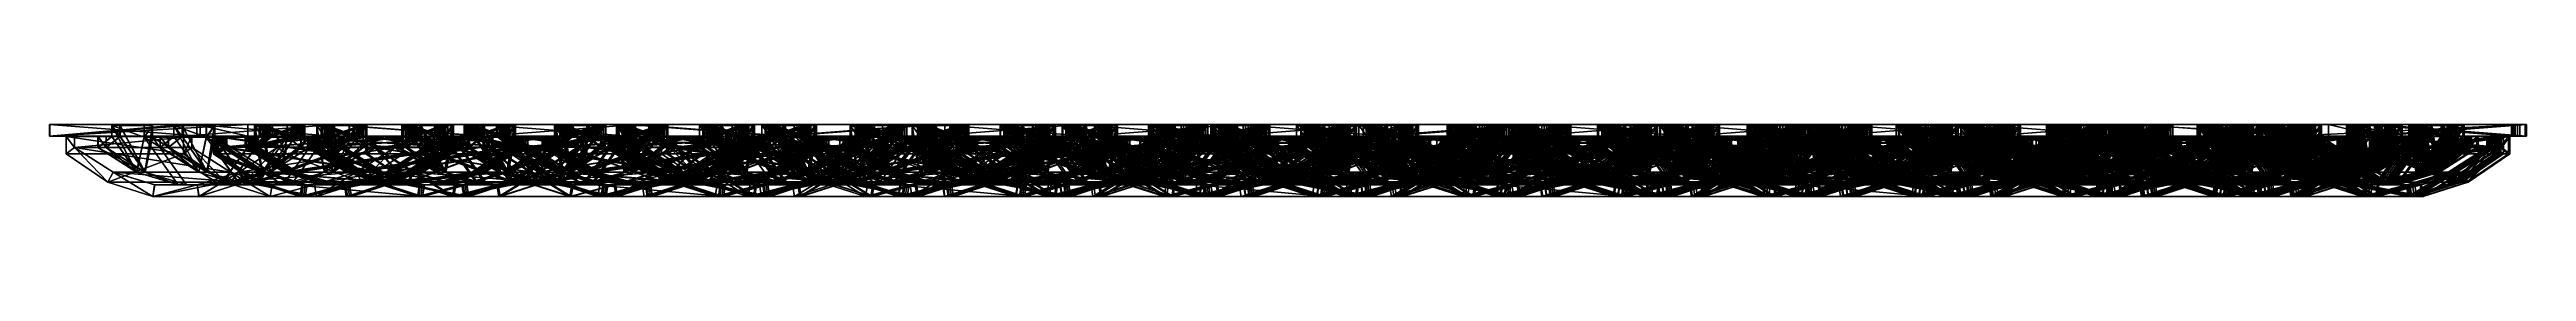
# Model space of a CAD drawing. Header units: millimetres. Extents: x 813 to 3350, y 753 to 827.
import ezdxf

# ---------------------------------------------------------------- set-up
doc = ezdxf.new("R2010")
doc.units = ezdxf.units.MM
doc.header["$LTSCALE"] = 25.4
doc.layers.get('0').update_dxf_attribs({"true_color": 0xffffff})
doc.layers.add('PET FELT', color=7, linetype='Continuous', true_color=0xaa4400)

# ---------------------------------------------------------------- blocks, each defined once
blk = doc.blocks.new('export.dwg#1')
at = {"layer": 'PET FELT', "color": 0}
for p, q in [((0.1, 3370.2), (241.9, 3612.1)), ((0.1, 3370.2, 12), (241.9, 3612.1, 12)), ((0.1, 3370.2), (241.9, 3612.1)), ((0.1, 3370.2, 12), (241.9, 3612.1, 12)), ((241.9, 3612.1), (396, 3458)), ((241.9, 3612.1, 12), (396, 3458, 12)), ((241.9, 3612.1), (396, 3458)), ((241.9, 3612.1), (241.9, 3612.1, 12)), ((241.9, 3612.1, 12), (396, 3458, 12)), ((241.9, 3612.1), (241.9, 3612.1, 12)), ((396, 3458), (550.1, 3612.1)), ((396, 3458, 12), (550.1, 3612.1, 12)), ((396, 3458), (550.1, 3612.1)), ((396, 3458, 12), (550.1, 3612.1, 12)), ((550.1, 3612.1), (704.2, 3458)), ((550.1, 3612.1, 12), (704.2, 3458, 12)), ((550.1, 3612.1), (704.2, 3458)), ((550.1, 3612.1), (550.1, 3612.1, 12)), ((550.1, 3612.1, 12), (704.2, 3458, 12)), ((550.1, 3612.1), (550.1, 3612.1, 12)), ((704.2, 3458), (858.4, 3612.2)), ((704.2, 3458, 12), (858.4, 3612.2, 12)), ((704.2, 3458), (858.4, 3612.2)), ((704.2, 3458, 12), (858.4, 3612.2, 12)), ((858.4, 3612.2), (1012.5, 3458.1)), ((858.4, 3612.2, 12), (1012.5, 3458.1, 12)), ((858.4, 3612.2), (1012.5, 3458.1)), ((858.4, 3612.2), (858.4, 3612.2, 12)), ((858.4, 3612.2, 12), (1012.5, 3458.1, 12)), ((858.4, 3612.2), (858.4, 3612.2, 12)), ((1012.5, 3458.1), (1166.6, 3612.2)), ((1012.5, 3458.1, 12), (1166.6, 3612.2, 12)), ((1012.5, 3458.1), (1166.6, 3612.2)), ((1012.5, 3458.1, 12), (1166.6, 3612.2, 12)), ((1166.6, 3612.2), (1320.7, 3458.1)), ((1166.6, 3612.2, 12), (1320.7, 3458.1, 12)), ((1166.6, 3612.2), (1320.7, 3458.1)), ((1166.6, 3612.2), (1166.6, 3612.2, 12)), ((1166.6, 3612.2, 12), (1320.7, 3458.1, 12)), ((1166.6, 3612.2), (1166.6, 3612.2, 12)), ((1320.7, 3458.1), (1474.8, 3612.2)), ((1320.7, 3458.1, 12), (1474.8, 3612.2, 12)), ((1320.7, 3458.1), (1474.8, 3612.2)), ((1320.7, 3458.1, 12), (1474.8, 3612.2, 12)), ((1474.8, 3612.2), (1628.9, 3458.2)), ((1474.8, 3612.2, 12), (1628.9, 3458.2, 12)), ((1474.8, 3612.2), (1628.9, 3458.2)), ((1474.8, 3612.2), (1474.8, 3612.2, 12)), ((1474.8, 3612.2, 12), (1628.9, 3458.2, 12)), ((1474.8, 3612.2), (1474.8, 3612.2, 12)), ((1628.9, 3458.2), (1783, 3612.3)), ((1628.9, 3458.2, 12), (1783, 3612.3, 12)), ((1628.9, 3458.2), (1783, 3612.3)), ((1628.9, 3458.2, 12), (1783, 3612.3, 12)), ((1783, 3612.3), (1937.1, 3458.2)), ((1783, 3612.3, 12), (1937.1, 3458.2, 12)), ((1783, 3612.3), (1937.1, 3458.2)), ((1783, 3612.3), (1783, 3612.3, 12)), ((1783, 3612.3, 12), (1937.1, 3458.2, 12)), ((1783, 3612.3), (1783, 3612.3, 12)), ((1937.1, 3458.2), (2091.3, 3612.3)), ((1937.1, 3458.2, 12), (2091.3, 3612.3, 12)), ((1937.1, 3458.2), (2091.3, 3612.3)), ((1937.1, 3458.2, 12), (2091.3, 3612.3, 12)), ((2091.3, 3612.3), (2245.3, 3458.2)), ((2091.3, 3612.3, 12), (2245.3, 3458.2, 12)), ((2091.3, 3612.3), (2245.3, 3458.2)), ((2091.3, 3612.3), (2091.3, 3612.3, 12)), ((2091.3, 3612.3, 12), (2245.3, 3458.2, 12)), ((2091.3, 3612.3), (2091.3, 3612.3, 12)), ((2245.3, 3458.2), (2399.4, 3612.4)), ((2245.3, 3458.2, 12), (2399.4, 3612.4, 12)), ((2245.3, 3458.2), (2399.4, 3612.4)), ((2245.3, 3458.2, 12), (2399.4, 3612.4, 12)), ((2399.4, 3612.4), (2536.6, 3475.2)), ((2399.4, 3612.4, 12), (2536.6, 3475.2, 12)), ((2399.4, 3612.4), (2536.6, 3475.2)), ((2399.4, 3612.4), (2399.4, 3612.4, 12)), ((2399.4, 3612.4, 12), (2536.6, 3475.2, 12)), ((2399.4, 3612.4), (2399.4, 3612.4, 12)), ((396, 3458), (396, 3458, 12)), ((396, 3458), (396, 3458, 12)), ((704.2, 3458), (704.2, 3458, 12)), ((704.2, 3458), (704.2, 3458, 12)), ((1012.5, 3458.1), (1012.5, 3458.1, 12)), ((1012.5, 3458.1), (1012.5, 3458.1, 12)), ((1320.7, 3458.1), (1320.7, 3458.1, 12)), ((1320.7, 3458.1), (1320.7, 3458.1, 12)), ((1628.9, 3458.2), (1628.9, 3458.2, 12)), ((1628.9, 3458.2), (1628.9, 3458.2, 12)), ((1937.1, 3458.2), (1937.1, 3458.2, 12)), ((1937.1, 3458.2), (1937.1, 3458.2, 12)), ((2245.3, 3458.2), (2245.3, 3458.2, 12)), ((2245.3, 3458.2), (2245.3, 3458.2, 12)), ((2536.6, 3475.2), (2382.5, 3321.1)), ((2536.6, 3475.2, 12), (2382.5, 3321.1, 12)), ((2536.6, 3475.2), (2382.5, 3321.1)), ((2536.6, 3475.2, 12), (2382.5, 3321.1, 12)), ((2536.6, 3475.2), (2536.6, 3475.2, 12)), ((2536.6, 3475.2), (2536.6, 3475.2, 12)), ((154.2, 3216.1), (0.1, 3370.2)), ((154.2, 3216.1, 12), (0.1, 3370.2, 12)), ((0.1, 3370.2), (0.1, 3370.2, 12)), ((154.2, 3216.1), (0.1, 3370.2)), ((154.2, 3216.1, 12), (0.1, 3370.2, 12)), ((0.1, 3370.2), (0.1, 3370.2, 12)), ((2382.5, 3321.1), (2536.7, 3166.9)), ((2382.5, 3321.1, 12), (2536.7, 3166.9, 12)), ((2382.5, 3321.1), (2536.7, 3166.9)), ((2382.5, 3321.1), (2382.5, 3321.1, 12)), ((2382.5, 3321.1, 12), (2536.7, 3166.9, 12)), ((2382.5, 3321.1), (2382.5, 3321.1, 12)), ((0.1, 3062), (154.2, 3216.1)), ((0.1, 3062, 12), (154.2, 3216.1, 12)), ((0.1, 3062), (154.2, 3216.1)), ((0.1, 3062, 12), (154.2, 3216.1, 12)), ((154.2, 3216.1), (154.2, 3216.1, 12)), ((154.2, 3216.1), (154.2, 3216.1, 12)), ((2536.7, 3166.9), (2382.5, 3012.8)), ((2536.7, 3166.9, 12), (2382.5, 3012.8, 12)), ((2536.7, 3166.9), (2382.5, 3012.8)), ((2536.7, 3166.9, 12), (2382.5, 3012.8, 12)), ((2536.7, 3166.9), (2536.7, 3166.9, 12)), ((2536.7, 3166.9), (2536.7, 3166.9, 12)), ((154.2, 2907.9), (0.1, 3062)), ((154.2, 2907.9, 12), (0.1, 3062, 12)), ((0.1, 3062), (0.1, 3062, 12)), ((154.2, 2907.9), (0.1, 3062)), ((154.2, 2907.9, 12), (0.1, 3062, 12)), ((0.1, 3062), (0.1, 3062, 12)), ((2382.5, 3012.8), (2536.6, 2858.7)), ((2382.5, 3012.8, 12), (2536.6, 2858.7, 12)), ((2382.5, 3012.8), (2536.6, 2858.7)), ((2382.5, 3012.8), (2382.5, 3012.8, 12)), ((2382.5, 3012.8, 12), (2536.6, 2858.7, 12)), ((2382.5, 3012.8), (2382.5, 3012.8, 12)), ((0, 2753.7), (154.2, 2907.9)), ((0, 2753.7, 12), (154.2, 2907.9, 12)), ((0, 2753.7), (154.2, 2907.9)), ((0, 2753.7, 12), (154.2, 2907.9, 12)), ((154.2, 2907.9), (154.2, 2907.9, 12)), ((154.2, 2907.9), (154.2, 2907.9, 12)), ((2536.6, 2858.7), (2382.5, 2704.5)), ((2536.6, 2858.7, 12), (2382.5, 2704.5, 12)), ((2536.6, 2858.7), (2382.5, 2704.5)), ((2536.6, 2858.7, 12), (2382.5, 2704.5, 12)), ((2536.6, 2858.7), (2536.6, 2858.7, 12)), ((2536.6, 2858.7), (2536.6, 2858.7, 12)), ((154.1, 2599.6), (0, 2753.7)), ((154.1, 2599.6, 12), (0, 2753.7, 12)), ((0, 2753.7), (0, 2753.7, 12)), ((154.1, 2599.6), (0, 2753.7)), ((154.1, 2599.6, 12), (0, 2753.7, 12)), ((0, 2753.7), (0, 2753.7, 12)), ((2382.5, 2704.5), (2536.7, 2550.4)), ((2382.5, 2704.5, 12), (2536.7, 2550.4, 12)), ((2382.5, 2704.5), (2536.7, 2550.4)), ((2382.5, 2704.5), (2382.5, 2704.5, 12)), ((2382.5, 2704.5, 12), (2536.7, 2550.4, 12)), ((2382.5, 2704.5), (2382.5, 2704.5, 12)), ((0, 2445.5), (154.1, 2599.6)), ((0, 2445.5, 12), (154.1, 2599.6, 12)), ((0, 2445.5), (154.1, 2599.6)), ((0, 2445.5, 12), (154.1, 2599.6, 12)), ((154.1, 2599.6), (154.1, 2599.6, 12)), ((154.1, 2599.6), (154.1, 2599.6, 12)), ((2536.7, 2550.4), (2382.5, 2396.2)), ((2536.7, 2550.4, 12), (2382.5, 2396.2, 12)), ((2536.7, 2550.4), (2382.5, 2396.2)), ((2536.7, 2550.4, 12), (2382.5, 2396.2, 12)), ((2536.7, 2550.4), (2536.7, 2550.4, 12)), ((2536.7, 2550.4), (2536.7, 2550.4, 12)), ((154.1, 2291.4), (0, 2445.5)), ((154.1, 2291.4, 12), (0, 2445.5, 12)), ((0, 2445.5), (0, 2445.5, 12)), ((154.1, 2291.4), (0, 2445.5)), ((154.1, 2291.4, 12), (0, 2445.5, 12)), ((0, 2445.5), (0, 2445.5, 12)), ((2382.5, 2396.2), (2536.6, 2242.1)), ((2382.5, 2396.2, 12), (2536.6, 2242.1, 12)), ((2382.5, 2396.2), (2536.6, 2242.1)), ((2382.5, 2396.2), (2382.5, 2396.2, 12)), ((2382.5, 2396.2, 12), (2536.6, 2242.1, 12)), ((2382.5, 2396.2), (2382.5, 2396.2, 12)), ((1.4, 2138.6), (154.1, 2291.4)), ((1.4, 2138.6, 12), (154.1, 2291.4, 12)), ((1.4, 2138.6), (154.1, 2291.4)), ((1.4, 2138.6, 12), (154.1, 2291.4, 12)), ((154.1, 2291.4), (154.1, 2291.4, 12)), ((154.1, 2291.4), (154.1, 2291.4, 12)), ((2536.6, 2242.1), (2382.5, 2088)), ((2536.6, 2242.1, 12), (2382.5, 2088, 12)), ((2536.6, 2242.1), (2382.5, 2088)), ((2536.6, 2242.1, 12), (2382.5, 2088, 12)), ((2536.6, 2242.1), (2536.6, 2242.1, 12)), ((2536.6, 2242.1), (2536.6, 2242.1, 12)), ((155.5, 1984.5), (1.4, 2138.6)), ((155.5, 1984.5, 12), (1.4, 2138.6, 12)), ((1.4, 2138.6), (1.4, 2138.6, 12)), ((155.5, 1984.5), (1.4, 2138.6)), ((155.5, 1984.5, 12), (1.4, 2138.6, 12)), ((1.4, 2138.6), (1.4, 2138.6, 12)), ((2382.5, 2088), (2536.7, 1933.9)), ((2382.5, 2088, 12), (2536.7, 1933.9, 12)), ((2382.5, 2088), (2536.7, 1933.9)), ((2382.5, 2088), (2382.5, 2088, 12)), ((2382.5, 2088, 12), (2536.7, 1933.9, 12)), ((2382.5, 2088), (2382.5, 2088, 12)), ((6.7, 1835.7), (155.5, 1984.5)), ((6.7, 1835.7, 12), (155.5, 1984.5, 12)), ((6.7, 1835.7), (155.5, 1984.5)), ((6.7, 1835.7, 12), (155.5, 1984.5, 12)), ((155.5, 1984.5), (155.5, 1984.5, 12)), ((155.5, 1984.5), (155.5, 1984.5, 12)), ((2536.7, 1933.9), (2382.5, 1779.7)), ((2536.7, 1933.9, 12), (2382.5, 1779.7, 12)), ((2536.7, 1933.9), (2382.5, 1779.7)), ((2536.7, 1933.9, 12), (2382.5, 1779.7, 12)), ((2536.7, 1933.9), (2536.7, 1933.9, 12)), ((2536.7, 1933.9), (2536.7, 1933.9, 12)), ((160.8, 1681.6), (6.7, 1835.7)), ((160.8, 1681.6, 12), (6.7, 1835.7, 12)), ((6.7, 1835.7), (6.7, 1835.7, 12)), ((160.8, 1681.6), (6.7, 1835.7)), ((160.8, 1681.6, 12), (6.7, 1835.7, 12)), ((6.7, 1835.7), (6.7, 1835.7, 12)), ((2382.5, 1779.7), (2536.6, 1625.6)), ((2382.5, 1779.7, 12), (2536.6, 1625.6, 12)), ((2382.5, 1779.7), (2536.6, 1625.6)), ((2382.5, 1779.7), (2382.5, 1779.7, 12)), ((2382.5, 1779.7, 12), (2536.6, 1625.6, 12)), ((2382.5, 1779.7), (2382.5, 1779.7, 12)), ((9.2, 1530), (160.8, 1681.6)), ((9.2, 1530, 12), (160.8, 1681.6, 12)), ((9.2, 1530), (160.8, 1681.6)), ((9.2, 1530, 12), (160.8, 1681.6, 12)), ((160.8, 1681.6), (160.8, 1681.6, 12)), ((160.8, 1681.6), (160.8, 1681.6, 12)), ((2536.6, 1625.6), (2382.5, 1471.5)), ((2536.6, 1625.6, 12), (2382.5, 1471.5, 12)), ((2536.6, 1625.6), (2382.5, 1471.5)), ((2536.6, 1625.6, 12), (2382.5, 1471.5, 12)), ((2536.6, 1625.6), (2536.6, 1625.6, 12)), ((2536.6, 1625.6), (2536.6, 1625.6, 12)), ((163.3, 1375.9), (9.2, 1530)), ((163.3, 1375.9, 12), (9.2, 1530, 12)), ((9.2, 1530), (9.2, 1530, 12)), ((163.3, 1375.9), (9.2, 1530)), ((163.3, 1375.9, 12), (9.2, 1530, 12)), ((9.2, 1530), (9.2, 1530, 12)), ((2382.5, 1471.5), (2536.7, 1317.4)), ((2382.5, 1471.5, 12), (2536.7, 1317.4, 12)), ((2382.5, 1471.5), (2536.7, 1317.4)), ((2382.5, 1471.5), (2382.5, 1471.5, 12)), ((2382.5, 1471.5, 12), (2536.7, 1317.4, 12)), ((2382.5, 1471.5), (2382.5, 1471.5, 12)), ((11.7, 1224.3), (163.3, 1375.9)), ((11.7, 1224.3, 12), (163.3, 1375.9, 12)), ((11.7, 1224.3), (163.3, 1375.9)), ((11.7, 1224.3, 12), (163.3, 1375.9, 12)), ((163.3, 1375.9), (163.3, 1375.9, 12)), ((163.3, 1375.9), (163.3, 1375.9, 12)), ((2536.7, 1317.4), (2382.5, 1163.2)), ((2536.7, 1317.4, 12), (2382.5, 1163.2, 12)), ((2536.7, 1317.4), (2382.5, 1163.2)), ((2536.7, 1317.4, 12), (2382.5, 1163.2, 12)), ((2536.7, 1317.4), (2536.7, 1317.4, 12)), ((2536.7, 1317.4), (2536.7, 1317.4, 12)), ((165.8, 1070.2), (11.7, 1224.3)), ((165.8, 1070.2, 12), (11.7, 1224.3, 12)), ((11.7, 1224.3), (11.7, 1224.3, 12)), ((165.8, 1070.2), (11.7, 1224.3)), ((165.8, 1070.2, 12), (11.7, 1224.3, 12)), ((11.7, 1224.3), (11.7, 1224.3, 12)), ((2382.5, 1163.2), (2536.6, 1009.1)), ((2382.5, 1163.2, 12), (2536.6, 1009.1, 12)), ((2382.5, 1163.2), (2536.6, 1009.1)), ((2382.5, 1163.2), (2382.5, 1163.2, 12)), ((2382.5, 1163.2, 12), (2536.6, 1009.1, 12)), ((2382.5, 1163.2), (2382.5, 1163.2, 12)), ((12.8, 917.2), (165.8, 1070.2)), ((12.8, 917.2, 12), (165.8, 1070.2, 12)), ((12.8, 917.2), (165.8, 1070.2)), ((12.8, 917.2, 12), (165.8, 1070.2, 12)), ((165.8, 1070.2), (165.8, 1070.2, 12)), ((165.8, 1070.2), (165.8, 1070.2, 12)), ((2536.6, 1009.1), (2382.5, 855)), ((2536.6, 1009.1, 12), (2382.5, 855, 12)), ((2536.6, 1009.1), (2382.5, 855)), ((2536.6, 1009.1, 12), (2382.5, 855, 12)), ((2536.6, 1009.1), (2536.6, 1009.1, 12)), ((2536.6, 1009.1), (2536.6, 1009.1, 12)), ((166.9, 763.1), (12.8, 917.2)), ((166.9, 763.1, 12), (12.8, 917.2, 12)), ((12.8, 917.2), (12.8, 917.2, 12)), ((166.9, 763.1), (12.8, 917.2)), ((166.9, 763.1, 12), (12.8, 917.2, 12)), ((12.8, 917.2), (12.8, 917.2, 12)), ((2382.5, 855), (2536.6, 700.8)), ((2382.5, 855, 12), (2536.6, 700.8, 12)), ((2382.5, 855), (2536.6, 700.8)), ((2382.5, 855), (2382.5, 855, 12)), ((2382.5, 855, 12), (2536.6, 700.8, 12)), ((2382.5, 855), (2382.5, 855, 12)), ((14.2, 610.3), (166.9, 763.1)), ((14.2, 610.3, 12), (166.9, 763.1, 12)), ((14.2, 610.3), (166.9, 763.1)), ((14.2, 610.3, 12), (166.9, 763.1, 12)), ((166.9, 763.1), (166.9, 763.1, 12)), ((166.9, 763.1), (166.9, 763.1, 12)), ((2536.6, 700.8), (2382.4, 546.7)), ((2536.6, 700.8, 12), (2382.4, 546.7, 12)), ((2536.6, 700.8), (2382.4, 546.7)), ((2536.6, 700.8, 12), (2382.4, 546.7, 12)), ((2536.6, 700.8), (2536.6, 700.8, 12)), ((2536.6, 700.8), (2536.6, 700.8, 12)), ((168.3, 456.2), (14.2, 610.3)), ((168.3, 456.2, 12), (14.2, 610.3, 12)), ((14.2, 610.3), (14.2, 610.3, 12)), ((168.3, 456.2), (14.2, 610.3)), ((168.3, 456.2, 12), (14.2, 610.3, 12)), ((14.2, 610.3), (14.2, 610.3, 12)), ((2382.4, 546.7), (2536.5, 392.6)), ((2382.4, 546.7, 12), (2536.5, 392.6, 12)), ((2382.4, 546.7), (2536.5, 392.6)), ((2382.4, 546.7), (2382.4, 546.7, 12)), ((2382.4, 546.7, 12), (2536.5, 392.6, 12)), ((2382.4, 546.7), (2382.4, 546.7, 12)), ((15.3, 303.2), (168.3, 456.2)), ((15.3, 303.2, 12), (168.3, 456.2, 12)), ((15.3, 303.2), (168.3, 456.2)), ((15.3, 303.2, 12), (168.3, 456.2, 12)), ((168.3, 456.2), (168.3, 456.2, 12)), ((168.3, 456.2), (168.3, 456.2, 12)), ((2536.5, 392.6), (2333.5, 189.5)), ((2536.5, 392.6, 12), (2333.5, 189.5, 12)), ((2536.5, 392.6), (2333.5, 189.5)), ((2536.5, 392.6, 12), (2333.5, 189.5, 12)), ((2536.5, 392.6), (2536.5, 392.6, 12)), ((2536.5, 392.6), (2536.5, 392.6, 12)), ((152.5, 166), (15.3, 303.2)), ((152.5, 166, 12), (15.3, 303.2, 12)), ((15.3, 303.2), (15.3, 303.2, 12)), ((152.5, 166), (15.3, 303.2)), ((152.5, 166, 12), (15.3, 303.2, 12)), ((15.3, 303.2), (15.3, 303.2, 12)), ((202.8, 216.4), (152.5, 166)), ((202.8, 216.4, 12), (152.5, 166, 12)), ((202.8, 216.4), (152.5, 166)), ((202.8, 216.4, 12), (152.5, 166, 12)), ((409.2, 9.9), (202.8, 216.4)), ((409.2, 9.9, 12), (202.8, 216.4, 12)), ((202.8, 216.4), (202.8, 216.4, 12)), ((409.2, 9.9), (202.8, 216.4)), ((409.2, 9.9, 12), (202.8, 216.4, 12)), ((202.8, 216.4), (202.8, 216.4, 12)), ((2333.5, 189.5), (2385.8, 137.2)), ((2333.5, 189.5, 12), (2385.8, 137.2, 12)), ((2333.5, 189.5), (2385.8, 137.2)), ((2333.5, 189.5), (2333.5, 189.5, 12)), ((2333.5, 189.5, 12), (2385.8, 137.2, 12)), ((2333.5, 189.5), (2333.5, 189.5, 12)), ((152.5, 166), (152.5, 166, 12)), ((152.5, 166), (152.5, 166, 12)), ((564.2, 164.9), (409.2, 9.9)), ((564.2, 164.9, 12), (409.2, 9.9, 12)), ((564.2, 164.9), (409.2, 9.9)), ((564.2, 164.9, 12), (409.2, 9.9, 12)), ((718.3, 10.8), (564.2, 164.9)), ((718.3, 10.8, 12), (564.2, 164.9, 12)), ((564.2, 164.9), (564.2, 164.9, 12)), ((718.3, 10.8), (564.2, 164.9)), ((718.3, 10.8, 12), (564.2, 164.9, 12)), ((564.2, 164.9), (564.2, 164.9, 12)), ((869.1, 161.6), (718.3, 10.8)), ((869.1, 161.6, 12), (718.3, 10.8, 12)), ((869.1, 161.6), (718.3, 10.8)), ((869.1, 161.6, 12), (718.3, 10.8, 12)), ((1023.2, 7.5), (869.1, 161.6)), ((1023.2, 7.5, 12), (869.1, 161.6, 12)), ((869.1, 161.6), (869.1, 161.6, 12)), ((1023.2, 7.5), (869.1, 161.6)), ((1023.2, 7.5, 12), (869.1, 161.6, 12)), ((869.1, 161.6), (869.1, 161.6, 12)), ((1178.2, 162.5), (1023.2, 7.5)), ((1178.2, 162.5, 12), (1023.2, 7.5, 12)), ((1178.2, 162.5), (1023.2, 7.5)), ((1178.2, 162.5, 12), (1023.2, 7.5, 12)), ((1332.3, 8.4), (1178.2, 162.5)), ((1332.3, 8.4, 12), (1178.2, 162.5, 12)), ((1178.2, 162.5), (1178.2, 162.5, 12)), ((1332.3, 8.4), (1178.2, 162.5)), ((1332.3, 8.4, 12), (1178.2, 162.5, 12)), ((1178.2, 162.5), (1178.2, 162.5, 12)), ((1481.9, 158), (1332.3, 8.4)), ((1481.9, 158, 12), (1332.3, 8.4, 12)), ((1481.9, 158), (1332.3, 8.4)), ((1481.9, 158, 12), (1332.3, 8.4, 12)), ((1636.1, 3.9), (1481.9, 158)), ((1636.1, 3.9, 12), (1481.9, 158, 12)), ((1481.9, 158), (1481.9, 158, 12)), ((1636.1, 3.9), (1481.9, 158)), ((1636.1, 3.9, 12), (1481.9, 158, 12)), ((1481.9, 158), (1481.9, 158, 12)), ((1789.6, 157.5), (1636.1, 3.9)), ((1789.6, 157.5, 12), (1636.1, 3.9, 12)), ((1789.6, 157.5), (1636.1, 3.9)), ((1789.6, 157.5, 12), (1636.1, 3.9, 12)), ((1943.7, 3.4), (1789.6, 157.5)), ((1943.7, 3.4, 12), (1789.6, 157.5, 12)), ((1789.6, 157.5), (1789.6, 157.5, 12)), ((1943.7, 3.4), (1789.6, 157.5)), ((1943.7, 3.4, 12), (1789.6, 157.5, 12)), ((1789.6, 157.5), (1789.6, 157.5, 12)), ((2094.5, 154.1), (1943.7, 3.4)), ((2094.5, 154.1, 12), (1943.7, 3.4, 12)), ((2094.5, 154.1), (1943.7, 3.4)), ((2094.5, 154.1, 12), (1943.7, 3.4, 12)), ((2248.6, 0), (2094.5, 154.1)), ((2248.6, 0, 12), (2094.5, 154.1, 12)), ((2094.5, 154.1), (2094.5, 154.1, 12)), ((2248.6, 0), (2094.5, 154.1)), ((2248.6, 0, 12), (2094.5, 154.1, 12)), ((2094.5, 154.1), (2094.5, 154.1, 12)), ((2385.8, 137.2), (2248.6, 0)), ((2385.8, 137.2, 12), (2248.6, 0, 12)), ((2385.8, 137.2), (2248.6, 0)), ((2385.8, 137.2, 12), (2248.6, 0, 12)), ((2385.8, 137.2), (2385.8, 137.2, 12)), ((2385.8, 137.2), (2385.8, 137.2, 12)), ((409.2, 9.9), (409.2, 9.9, 12)), ((409.2, 9.9), (409.2, 9.9, 12)), ((718.3, 10.8), (718.3, 10.8, 12)), ((718.3, 10.8), (718.3, 10.8, 12)), ((1023.2, 7.5), (1023.2, 7.5, 12)), ((1023.2, 7.5), (1023.2, 7.5, 12)), ((1332.3, 8.4), (1332.3, 8.4, 12)), ((1332.3, 8.4), (1332.3, 8.4, 12)), ((1636.1, 3.9), (1636.1, 3.9, 12)), ((1636.1, 3.9), (1636.1, 3.9, 12)), ((1943.7, 3.4), (1943.7, 3.4, 12)), ((1943.7, 3.4), (1943.7, 3.4, 12)), ((2248.6, 0), (2248.6, 0, 12)), ((2248.6, 0), (2248.6, 0, 12))]:
    blk.add_line(p, q, dxfattribs=at)
mesh = blk.add_polyface(dxfattribs=at)
corners = [(154.1, 2599.6), (154.1, 2291.4), (0, 2445.5), (154.2, 2907.9), (0, 2753.7), (154.2, 3216.1), (0.1, 3062), (168.3, 456.2), (152.5, 166), (15.3, 303.2), (202.8, 216.4), (14.2, 610.3), (166.9, 763.1), (12.8, 917.2), (165.8, 1070.2), (11.7, 1224.3), (163.3, 1375.9), (9.2, 1530), (160.8, 1681.6), (6.7, 1835.7), (155.5, 1984.5), (1.4, 2138.6), (2382.5, 2396.2), (2382.5, 2088), (2382.5, 1779.7), (2536.6, 2242.1), (241.9, 3612.1), (0.1, 3370.2), (409.2, 9.9), (396, 3458), (550.1, 3612.1), (564.2, 164.9), (704.2, 3458), (718.3, 10.8), (858.4, 3612.2), (869.1, 161.6), (1012.5, 3458.1), (1023.2, 7.5), (1166.6, 3612.2), (1178.2, 162.5), (1320.7, 3458.1), (1332.3, 8.4), (1474.8, 3612.2), (1481.9, 158), (1628.9, 3458.2), (1636.1, 3.9), (1783, 3612.3), (1789.6, 157.5), (1937.1, 3458.2), (1943.7, 3.4), (2091.3, 3612.3), (2094.5, 154.1), (2245.3, 3458.2), (2248.6, 0), (2382.5, 3321.1), (2399.4, 3612.4), (2333.5, 189.5), (2382.4, 546.7), (2382.5, 855), (2382.5, 3012.8), (2536.6, 3475.2), (2382.5, 2704.5), (2536.6, 2858.7), (2382.5, 1471.5), (2382.5, 1163.2), (2536.6, 1625.6), (2536.7, 1317.4), (2536.7, 2550.4), (2536.7, 3166.9), (2536.7, 1933.9), (2536.6, 1009.1), (2536.6, 700.8), (2536.5, 392.6), (2385.8, 137.2)]
mesh.append_faces([[corners[k] for k in face] for face in [(0, 1, 2), (3, 0, 4), (5, 3, 6), (7, 8, 9), (1, 20, 21), (23, 22, 25), (26, 5, 27), (54, 55, 60), (61, 59, 62), (63, 24, 65), (58, 64, 70)]], dxfattribs={"vtx0": -1, "color": 0})
mesh.append_faces([[corners[k] for k in face] for face in [(8, 7, 10), (10, 26, 28), (28, 30, 31), (31, 32, 33), (33, 34, 35), (35, 36, 37), (37, 38, 39), (39, 40, 41), (41, 42, 43), (43, 44, 45), (45, 46, 47), (47, 48, 49), (49, 50, 51), (51, 52, 53)]], dxfattribs={"vtx0": -1, "vtx1": -1, "color": 0})
mesh.append_faces([[corners[k] for k in face] for face in [(20, 1, 0), (20, 0, 3), (20, 3, 5), (22, 23, 24), (5, 26, 20), (20, 26, 18), (18, 26, 16), (16, 26, 14), (14, 26, 12), (12, 26, 7), (7, 26, 10), (53, 52, 54), (53, 54, 56), (56, 54, 57), (57, 54, 58), (58, 54, 59), (59, 61, 22), (24, 63, 64), (64, 58, 59), (64, 59, 22), (64, 22, 24)]], dxfattribs={"vtx0": -1, "vtx1": -1, "vtx2": -1, "color": 0})
mesh.append_faces([[corners[k] for k in face] for face in [(28, 26, 29), (28, 29, 30), (31, 30, 32), (33, 32, 34), (35, 34, 36), (37, 36, 38), (39, 38, 40), (41, 40, 42), (43, 42, 44), (45, 44, 46), (47, 46, 48), (49, 48, 50), (51, 50, 52), (54, 52, 55)]], dxfattribs={"vtx0": -1, "vtx2": -1, "color": 0})
mesh.append_faces([[corners[k] for k in face] for face in [(66, 64, 63), (67, 22, 61), (68, 59, 54), (69, 24, 23), (71, 57, 58), (72, 56, 57), (73, 53, 56)]], dxfattribs={"vtx1": -1, "color": 0})
mesh.append_faces([[corners[k] for k in face] for face in [(7, 11, 12), (12, 13, 14), (14, 15, 16), (16, 17, 18), (18, 19, 20)]], dxfattribs={"vtx2": -1, "color": 0})
mesh = blk.add_polyface(dxfattribs=at)
corners = [(155.5, 1984.5, 12), (154.1, 2291.4, 12), (1.4, 2138.6, 12), (154.1, 2599.6, 12), (154.2, 2907.9, 12), (154.2, 3216.1, 12), (160.8, 1681.6, 12), (6.7, 1835.7, 12), (163.3, 1375.9, 12), (9.2, 1530, 12), (165.8, 1070.2, 12), (11.7, 1224.3, 12), (166.9, 763.1, 12), (12.8, 917.2, 12), (168.3, 456.2, 12), (14.2, 610.3, 12), (152.5, 166, 12), (15.3, 303.2, 12), (202.8, 216.4, 12), (2385.8, 137.2, 12), (2333.5, 189.5, 12), (2248.6, 0, 12), (2536.5, 392.6, 12), (2382.4, 546.7, 12), (2536.6, 700.8, 12), (2382.5, 855, 12), (2536.6, 1009.1, 12), (2382.5, 1163.2, 12), (2536.7, 3166.9, 12), (2382.5, 3321.1, 12), (2382.5, 3012.8, 12), (241.9, 3612.1, 12), (0.1, 3370.2, 12), (409.2, 9.9, 12), (396, 3458, 12), (550.1, 3612.1, 12), (564.2, 164.9, 12), (704.2, 3458, 12), (718.3, 10.8, 12), (858.4, 3612.2, 12), (869.1, 161.6, 12), (1012.5, 3458.1, 12), (1023.2, 7.5, 12), (1166.6, 3612.2, 12), (1178.2, 162.5, 12), (1320.7, 3458.1, 12), (1332.3, 8.4, 12), (1474.8, 3612.2, 12), (1481.9, 158, 12), (1628.9, 3458.2, 12), (1636.1, 3.9, 12), (1783, 3612.3, 12), (1789.6, 157.5, 12), (1937.1, 3458.2, 12), (1943.7, 3.4, 12), (2091.3, 3612.3, 12), (2094.5, 154.1, 12), (2245.3, 3458.2, 12), (2399.4, 3612.4, 12), (2382.5, 1779.7, 12), (2382.5, 2396.2, 12), (2536.6, 3475.2, 12), (0.1, 3062, 12), (0, 2753.7, 12), (0, 2445.5, 12), (2382.5, 2088, 12), (2536.7, 1933.9, 12), (2382.5, 1471.5, 12), (2536.7, 1317.4, 12), (2382.5, 2704.5, 12), (2536.7, 2550.4, 12), (2536.6, 2858.7, 12), (2536.6, 1625.6, 12), (2536.6, 2242.1, 12)]
mesh.append_faces([[corners[k] for k in face] for face in [(0, 1, 2), (6, 0, 7), (8, 6, 9), (10, 8, 11), (12, 10, 13), (14, 12, 15), (16, 14, 17), (5, 31, 32), (58, 29, 61), (65, 59, 66), (67, 27, 68), (69, 60, 70)]], dxfattribs={"vtx0": -1, "color": 0})
mesh.append_faces([[corners[k] for k in face] for face in [(31, 33, 34), (34, 33, 35), (35, 36, 37), (37, 38, 39), (39, 40, 41), (41, 42, 43), (43, 44, 45), (45, 46, 47), (47, 48, 49), (49, 50, 51), (51, 52, 53), (53, 54, 55), (55, 56, 57), (57, 29, 58)]], dxfattribs={"vtx0": -1, "vtx1": -1, "color": 0})
mesh.append_faces([[corners[k] for k in face] for face in [(1, 0, 3), (3, 0, 4), (4, 0, 5), (31, 5, 0), (31, 0, 6), (31, 6, 8), (31, 8, 10), (31, 10, 12), (31, 12, 14), (31, 14, 18), (57, 21, 29), (29, 21, 20), (29, 20, 23), (29, 23, 25), (29, 25, 30), (30, 25, 27), (30, 27, 59), (30, 59, 60), (59, 65, 60), (27, 67, 59), (60, 69, 30)]], dxfattribs={"vtx0": -1, "vtx1": -1, "vtx2": -1, "color": 0})
mesh.append_faces([[corners[k] for k in face] for face in [(14, 16, 18), (31, 18, 33), (35, 33, 36), (37, 36, 38), (39, 38, 40), (41, 40, 42), (43, 42, 44), (45, 44, 46), (47, 46, 48), (49, 48, 50), (51, 50, 52), (53, 52, 54), (55, 54, 56), (57, 56, 21)]], dxfattribs={"vtx0": -1, "vtx2": -1, "color": 0})
mesh.append_faces([[corners[k] for k in face] for face in [(19, 20, 21), (22, 23, 20), (24, 25, 23), (26, 27, 25), (28, 29, 30), (71, 30, 69), (72, 59, 67), (73, 60, 65)]], dxfattribs={"vtx1": -1, "color": 0})
mesh.append_faces([[corners[k] for k in face] for face in [(5, 62, 4), (4, 63, 3), (3, 64, 1)]], dxfattribs={"vtx2": -1, "color": 0})
mesh = blk.add_polyface(dxfattribs=at)
corners = [(241.9, 3612.1, 12), (0.1, 3370.2), (0.1, 3370.2, 12), (241.9, 3612.1)]
mesh.append_faces([[corners[k] for k in face] for face in [(0, 1, 2), (1, 0, 3)]], dxfattribs={"vtx0": -1, "color": 0})
mesh = blk.add_polyface(dxfattribs=at)
corners = [(241.9, 3612.1, 12), (396, 3458), (241.9, 3612.1), (396, 3458, 12)]
mesh.append_faces([[corners[k] for k in face] for face in [(0, 1, 2), (1, 0, 3)]], dxfattribs={"vtx0": -1, "color": 0})
mesh = blk.add_polyface(dxfattribs=at)
corners = [(550.1, 3612.1, 12), (396, 3458), (396, 3458, 12), (550.1, 3612.1)]
mesh.append_faces([[corners[k] for k in face] for face in [(0, 1, 2), (1, 0, 3)]], dxfattribs={"vtx0": -1, "color": 0})
mesh = blk.add_polyface(dxfattribs=at)
corners = [(550.1, 3612.1, 12), (704.2, 3458), (550.1, 3612.1), (704.2, 3458, 12)]
mesh.append_faces([[corners[k] for k in face] for face in [(0, 1, 2), (1, 0, 3)]], dxfattribs={"vtx0": -1, "color": 0})
mesh = blk.add_polyface(dxfattribs=at)
corners = [(858.4, 3612.2, 12), (704.2, 3458), (704.2, 3458, 12), (858.4, 3612.2)]
mesh.append_faces([[corners[k] for k in face] for face in [(0, 1, 2), (1, 0, 3)]], dxfattribs={"vtx0": -1, "color": 0})
mesh = blk.add_polyface(dxfattribs=at)
corners = [(858.4, 3612.2, 12), (1012.5, 3458.1), (858.4, 3612.2), (1012.5, 3458.1, 12)]
mesh.append_faces([[corners[k] for k in face] for face in [(0, 1, 2), (1, 0, 3)]], dxfattribs={"vtx0": -1, "color": 0})
mesh = blk.add_polyface(dxfattribs=at)
corners = [(1166.6, 3612.2, 12), (1012.5, 3458.1), (1012.5, 3458.1, 12), (1166.6, 3612.2)]
mesh.append_faces([[corners[k] for k in face] for face in [(0, 1, 2), (1, 0, 3)]], dxfattribs={"vtx0": -1, "color": 0})
mesh = blk.add_polyface(dxfattribs=at)
corners = [(1166.6, 3612.2, 12), (1320.7, 3458.1), (1166.6, 3612.2), (1320.7, 3458.1, 12)]
mesh.append_faces([[corners[k] for k in face] for face in [(0, 1, 2), (1, 0, 3)]], dxfattribs={"vtx0": -1, "color": 0})
mesh = blk.add_polyface(dxfattribs=at)
corners = [(1474.8, 3612.2, 12), (1320.7, 3458.1), (1320.7, 3458.1, 12), (1474.8, 3612.2)]
mesh.append_faces([[corners[k] for k in face] for face in [(0, 1, 2), (1, 0, 3)]], dxfattribs={"vtx0": -1, "color": 0})
mesh = blk.add_polyface(dxfattribs=at)
corners = [(1474.8, 3612.2, 12), (1628.9, 3458.2), (1474.8, 3612.2), (1628.9, 3458.2, 12)]
mesh.append_faces([[corners[k] for k in face] for face in [(0, 1, 2), (1, 0, 3)]], dxfattribs={"vtx0": -1, "color": 0})
mesh = blk.add_polyface(dxfattribs=at)
corners = [(1783, 3612.3, 12), (1628.9, 3458.2), (1628.9, 3458.2, 12), (1783, 3612.3)]
mesh.append_faces([[corners[k] for k in face] for face in [(0, 1, 2), (1, 0, 3)]], dxfattribs={"vtx0": -1, "color": 0})
mesh = blk.add_polyface(dxfattribs=at)
corners = [(1783, 3612.3, 12), (1937.1, 3458.2), (1783, 3612.3), (1937.1, 3458.2, 12)]
mesh.append_faces([[corners[k] for k in face] for face in [(0, 1, 2), (1, 0, 3)]], dxfattribs={"vtx0": -1, "color": 0})
mesh = blk.add_polyface(dxfattribs=at)
corners = [(2091.3, 3612.3, 12), (1937.1, 3458.2), (1937.1, 3458.2, 12), (2091.3, 3612.3)]
mesh.append_faces([[corners[k] for k in face] for face in [(0, 1, 2), (1, 0, 3)]], dxfattribs={"vtx0": -1, "color": 0})
mesh = blk.add_polyface(dxfattribs=at)
corners = [(2091.3, 3612.3, 12), (2245.3, 3458.2), (2091.3, 3612.3), (2245.3, 3458.2, 12)]
mesh.append_faces([[corners[k] for k in face] for face in [(0, 1, 2), (1, 0, 3)]], dxfattribs={"vtx0": -1, "color": 0})
mesh = blk.add_polyface(dxfattribs=at)
corners = [(2399.4, 3612.4, 12), (2245.3, 3458.2), (2245.3, 3458.2, 12), (2399.4, 3612.4)]
mesh.append_faces([[corners[k] for k in face] for face in [(0, 1, 2), (1, 0, 3)]], dxfattribs={"vtx0": -1, "color": 0})
mesh = blk.add_polyface(dxfattribs=at)
corners = [(2399.4, 3612.4), (2536.6, 3475.2, 12), (2536.6, 3475.2), (2399.4, 3612.4, 12)]
mesh.append_faces([[corners[k] for k in face] for face in [(0, 1, 2), (1, 0, 3)]], dxfattribs={"vtx0": -1, "color": 0})
mesh = blk.add_polyface(dxfattribs=at)
corners = [(2536.6, 3475.2), (2382.5, 3321.1, 12), (2382.5, 3321.1), (2536.6, 3475.2, 12)]
mesh.append_faces([[corners[k] for k in face] for face in [(0, 1, 2), (1, 0, 3)]], dxfattribs={"vtx0": -1, "color": 0})
mesh = blk.add_polyface(dxfattribs=at)
corners = [(154.2, 3216.1, 12), (0.1, 3370.2), (154.2, 3216.1), (0.1, 3370.2, 12)]
mesh.append_faces([[corners[k] for k in face] for face in [(0, 1, 2), (1, 0, 3)]], dxfattribs={"vtx0": -1, "color": 0})
mesh = blk.add_polyface(dxfattribs=at)
corners = [(2382.5, 3321.1, 12), (2536.7, 3166.9), (2382.5, 3321.1), (2536.7, 3166.9, 12)]
mesh.append_faces([[corners[k] for k in face] for face in [(0, 1, 2), (1, 0, 3)]], dxfattribs={"vtx0": -1, "color": 0})
mesh = blk.add_polyface(dxfattribs=at)
corners = [(154.2, 3216.1, 12), (0.1, 3062), (0.1, 3062, 12), (154.2, 3216.1)]
mesh.append_faces([[corners[k] for k in face] for face in [(0, 1, 2), (1, 0, 3)]], dxfattribs={"vtx0": -1, "color": 0})
mesh = blk.add_polyface(dxfattribs=at)
corners = [(2536.7, 3166.9), (2382.5, 3012.8, 12), (2382.5, 3012.8), (2536.7, 3166.9, 12)]
mesh.append_faces([[corners[k] for k in face] for face in [(0, 1, 2), (1, 0, 3)]], dxfattribs={"vtx0": -1, "color": 0})
mesh = blk.add_polyface(dxfattribs=at)
corners = [(0.1, 3062, 12), (154.2, 2907.9), (154.2, 2907.9, 12), (0.1, 3062)]
mesh.append_faces([[corners[k] for k in face] for face in [(0, 1, 2), (1, 0, 3)]], dxfattribs={"vtx0": -1, "color": 0})
mesh = blk.add_polyface(dxfattribs=at)
corners = [(2382.5, 3012.8), (2536.6, 2858.7, 12), (2536.6, 2858.7), (2382.5, 3012.8, 12)]
mesh.append_faces([[corners[k] for k in face] for face in [(0, 1, 2), (1, 0, 3)]], dxfattribs={"vtx0": -1, "color": 0})
mesh = blk.add_polyface(dxfattribs=at)
corners = [(0, 2753.7, 12), (154.2, 2907.9), (0, 2753.7), (154.2, 2907.9, 12)]
mesh.append_faces([[corners[k] for k in face] for face in [(0, 1, 2), (1, 0, 3)]], dxfattribs={"vtx0": -1, "color": 0})
mesh = blk.add_polyface(dxfattribs=at)
corners = [(2536.6, 2858.7), (2382.5, 2704.5, 12), (2382.5, 2704.5), (2536.6, 2858.7, 12)]
mesh.append_faces([[corners[k] for k in face] for face in [(0, 1, 2), (1, 0, 3)]], dxfattribs={"vtx0": -1, "color": 0})
mesh = blk.add_polyface(dxfattribs=at)
corners = [(154.1, 2599.6, 12), (0, 2753.7), (154.1, 2599.6), (0, 2753.7, 12)]
mesh.append_faces([[corners[k] for k in face] for face in [(0, 1, 2), (1, 0, 3)]], dxfattribs={"vtx0": -1, "color": 0})
mesh = blk.add_polyface(dxfattribs=at)
corners = [(2382.5, 2704.5, 12), (2536.7, 2550.4), (2382.5, 2704.5), (2536.7, 2550.4, 12)]
mesh.append_faces([[corners[k] for k in face] for face in [(0, 1, 2), (1, 0, 3)]], dxfattribs={"vtx0": -1, "color": 0})
mesh = blk.add_polyface(dxfattribs=at)
corners = [(154.1, 2599.6, 12), (0, 2445.5), (0, 2445.5, 12), (154.1, 2599.6)]
mesh.append_faces([[corners[k] for k in face] for face in [(0, 1, 2), (1, 0, 3)]], dxfattribs={"vtx0": -1, "color": 0})
mesh = blk.add_polyface(dxfattribs=at)
corners = [(2536.7, 2550.4), (2382.5, 2396.2, 12), (2382.5, 2396.2), (2536.7, 2550.4, 12)]
mesh.append_faces([[corners[k] for k in face] for face in [(0, 1, 2), (1, 0, 3)]], dxfattribs={"vtx0": -1, "color": 0})
mesh = blk.add_polyface(dxfattribs=at)
corners = [(154.1, 2291.4, 12), (0, 2445.5), (154.1, 2291.4), (0, 2445.5, 12)]
mesh.append_faces([[corners[k] for k in face] for face in [(0, 1, 2), (1, 0, 3)]], dxfattribs={"vtx0": -1, "color": 0})
mesh = blk.add_polyface(dxfattribs=at)
corners = [(2382.5, 2396.2, 12), (2536.6, 2242.1), (2382.5, 2396.2), (2536.6, 2242.1, 12)]
mesh.append_faces([[corners[k] for k in face] for face in [(0, 1, 2), (1, 0, 3)]], dxfattribs={"vtx0": -1, "color": 0})
mesh = blk.add_polyface(dxfattribs=at)
corners = [(154.1, 2291.4, 12), (1.4, 2138.6), (1.4, 2138.6, 12), (154.1, 2291.4)]
mesh.append_faces([[corners[k] for k in face] for face in [(0, 1, 2), (1, 0, 3)]], dxfattribs={"vtx0": -1, "color": 0})
mesh = blk.add_polyface(dxfattribs=at)
corners = [(2536.6, 2242.1), (2382.5, 2088, 12), (2382.5, 2088), (2536.6, 2242.1, 12)]
mesh.append_faces([[corners[k] for k in face] for face in [(0, 1, 2), (1, 0, 3)]], dxfattribs={"vtx0": -1, "color": 0})
mesh = blk.add_polyface(dxfattribs=at)
corners = [(1.4, 2138.6, 12), (155.5, 1984.5), (155.5, 1984.5, 12), (1.4, 2138.6)]
mesh.append_faces([[corners[k] for k in face] for face in [(0, 1, 2), (1, 0, 3)]], dxfattribs={"vtx0": -1, "color": 0})
mesh = blk.add_polyface(dxfattribs=at)
corners = [(2382.5, 2088, 12), (2536.7, 1933.9), (2382.5, 2088), (2536.7, 1933.9, 12)]
mesh.append_faces([[corners[k] for k in face] for face in [(0, 1, 2), (1, 0, 3)]], dxfattribs={"vtx0": -1, "color": 0})
mesh = blk.add_polyface(dxfattribs=at)
corners = [(155.5, 1984.5, 12), (6.7, 1835.7), (6.7, 1835.7, 12), (155.5, 1984.5)]
mesh.append_faces([[corners[k] for k in face] for face in [(0, 1, 2), (1, 0, 3)]], dxfattribs={"vtx0": -1, "color": 0})
mesh = blk.add_polyface(dxfattribs=at)
corners = [(2536.7, 1933.9), (2382.5, 1779.7, 12), (2382.5, 1779.7), (2536.7, 1933.9, 12)]
mesh.append_faces([[corners[k] for k in face] for face in [(0, 1, 2), (1, 0, 3)]], dxfattribs={"vtx0": -1, "color": 0})
mesh = blk.add_polyface(dxfattribs=at)
corners = [(6.7, 1835.7, 12), (160.8, 1681.6), (160.8, 1681.6, 12), (6.7, 1835.7)]
mesh.append_faces([[corners[k] for k in face] for face in [(0, 1, 2), (1, 0, 3)]], dxfattribs={"vtx0": -1, "color": 0})
mesh = blk.add_polyface(dxfattribs=at)
corners = [(2382.5, 1779.7, 12), (2536.6, 1625.6), (2382.5, 1779.7), (2536.6, 1625.6, 12)]
mesh.append_faces([[corners[k] for k in face] for face in [(0, 1, 2), (1, 0, 3)]], dxfattribs={"vtx0": -1, "color": 0})
mesh = blk.add_polyface(dxfattribs=at)
corners = [(9.2, 1530, 12), (160.8, 1681.6), (9.2, 1530), (160.8, 1681.6, 12)]
mesh.append_faces([[corners[k] for k in face] for face in [(0, 1, 2), (1, 0, 3)]], dxfattribs={"vtx0": -1, "color": 0})
mesh = blk.add_polyface(dxfattribs=at)
corners = [(2536.6, 1625.6), (2382.5, 1471.5, 12), (2382.5, 1471.5), (2536.6, 1625.6, 12)]
mesh.append_faces([[corners[k] for k in face] for face in [(0, 1, 2), (1, 0, 3)]], dxfattribs={"vtx0": -1, "color": 0})
mesh = blk.add_polyface(dxfattribs=at)
corners = [(9.2, 1530, 12), (163.3, 1375.9), (163.3, 1375.9, 12), (9.2, 1530)]
mesh.append_faces([[corners[k] for k in face] for face in [(0, 1, 2), (1, 0, 3)]], dxfattribs={"vtx0": -1, "color": 0})
mesh = blk.add_polyface(dxfattribs=at)
corners = [(2382.5, 1471.5, 12), (2536.7, 1317.4), (2382.5, 1471.5), (2536.7, 1317.4, 12)]
mesh.append_faces([[corners[k] for k in face] for face in [(0, 1, 2), (1, 0, 3)]], dxfattribs={"vtx0": -1, "color": 0})
mesh = blk.add_polyface(dxfattribs=at)
corners = [(11.7, 1224.3, 12), (163.3, 1375.9), (11.7, 1224.3), (163.3, 1375.9, 12)]
mesh.append_faces([[corners[k] for k in face] for face in [(0, 1, 2), (1, 0, 3)]], dxfattribs={"vtx0": -1, "color": 0})
mesh = blk.add_polyface(dxfattribs=at)
corners = [(2536.7, 1317.4), (2382.5, 1163.2, 12), (2382.5, 1163.2), (2536.7, 1317.4, 12)]
mesh.append_faces([[corners[k] for k in face] for face in [(0, 1, 2), (1, 0, 3)]], dxfattribs={"vtx0": -1, "color": 0})
mesh = blk.add_polyface(dxfattribs=at)
corners = [(11.7, 1224.3, 12), (165.8, 1070.2), (165.8, 1070.2, 12), (11.7, 1224.3)]
mesh.append_faces([[corners[k] for k in face] for face in [(0, 1, 2), (1, 0, 3)]], dxfattribs={"vtx0": -1, "color": 0})
mesh = blk.add_polyface(dxfattribs=at)
corners = [(2382.5, 1163.2, 12), (2536.6, 1009.1), (2382.5, 1163.2), (2536.6, 1009.1, 12)]
mesh.append_faces([[corners[k] for k in face] for face in [(0, 1, 2), (1, 0, 3)]], dxfattribs={"vtx0": -1, "color": 0})
mesh = blk.add_polyface(dxfattribs=at)
corners = [(165.8, 1070.2, 12), (12.8, 917.2), (12.8, 917.2, 12), (165.8, 1070.2)]
mesh.append_faces([[corners[k] for k in face] for face in [(0, 1, 2), (1, 0, 3)]], dxfattribs={"vtx0": -1, "color": 0})
mesh = blk.add_polyface(dxfattribs=at)
corners = [(2536.6, 1009.1), (2382.5, 855, 12), (2382.5, 855), (2536.6, 1009.1, 12)]
mesh.append_faces([[corners[k] for k in face] for face in [(0, 1, 2), (1, 0, 3)]], dxfattribs={"vtx0": -1, "color": 0})
mesh = blk.add_polyface(dxfattribs=at)
corners = [(12.8, 917.2, 12), (166.9, 763.1), (166.9, 763.1, 12), (12.8, 917.2)]
mesh.append_faces([[corners[k] for k in face] for face in [(0, 1, 2), (1, 0, 3)]], dxfattribs={"vtx0": -1, "color": 0})
mesh = blk.add_polyface(dxfattribs=at)
corners = [(2382.5, 855, 12), (2536.6, 700.8), (2382.5, 855), (2536.6, 700.8, 12)]
mesh.append_faces([[corners[k] for k in face] for face in [(0, 1, 2), (1, 0, 3)]], dxfattribs={"vtx0": -1, "color": 0})
mesh = blk.add_polyface(dxfattribs=at)
corners = [(14.2, 610.3, 12), (166.9, 763.1), (14.2, 610.3), (166.9, 763.1, 12)]
mesh.append_faces([[corners[k] for k in face] for face in [(0, 1, 2), (1, 0, 3)]], dxfattribs={"vtx0": -1, "color": 0})
mesh = blk.add_polyface(dxfattribs=at)
corners = [(2536.6, 700.8, 12), (2382.4, 546.7), (2536.6, 700.8), (2382.4, 546.7, 12)]
mesh.append_faces([[corners[k] for k in face] for face in [(0, 1, 2), (1, 0, 3)]], dxfattribs={"vtx0": -1, "color": 0})
mesh = blk.add_polyface(dxfattribs=at)
corners = [(14.2, 610.3, 12), (168.3, 456.2), (168.3, 456.2, 12), (14.2, 610.3)]
mesh.append_faces([[corners[k] for k in face] for face in [(0, 1, 2), (1, 0, 3)]], dxfattribs={"vtx0": -1, "color": 0})
mesh = blk.add_polyface(dxfattribs=at)
corners = [(2382.4, 546.7), (2536.5, 392.6, 12), (2536.5, 392.6), (2382.4, 546.7, 12)]
mesh.append_faces([[corners[k] for k in face] for face in [(0, 1, 2), (1, 0, 3)]], dxfattribs={"vtx0": -1, "color": 0})
mesh = blk.add_polyface(dxfattribs=at)
corners = [(15.3, 303.2, 12), (168.3, 456.2), (15.3, 303.2), (168.3, 456.2, 12)]
mesh.append_faces([[corners[k] for k in face] for face in [(0, 1, 2), (1, 0, 3)]], dxfattribs={"vtx0": -1, "color": 0})
mesh = blk.add_polyface(dxfattribs=at)
corners = [(2536.5, 392.6, 12), (2333.5, 189.5), (2536.5, 392.6), (2333.5, 189.5, 12)]
mesh.append_faces([[corners[k] for k in face] for face in [(0, 1, 2), (1, 0, 3)]], dxfattribs={"vtx0": -1, "color": 0})
mesh = blk.add_polyface(dxfattribs=at)
corners = [(15.3, 303.2, 12), (152.5, 166), (152.5, 166, 12), (15.3, 303.2)]
mesh.append_faces([[corners[k] for k in face] for face in [(0, 1, 2), (1, 0, 3)]], dxfattribs={"vtx0": -1, "color": 0})
mesh = blk.add_polyface(dxfattribs=at)
corners = [(202.8, 216.4), (152.5, 166, 12), (152.5, 166), (202.8, 216.4, 12)]
mesh.append_faces([[corners[k] for k in face] for face in [(0, 1, 2), (1, 0, 3)]], dxfattribs={"vtx0": -1, "color": 0})
mesh = blk.add_polyface(dxfattribs=at)
corners = [(202.8, 216.4, 12), (409.2, 9.9), (409.2, 9.9, 12), (202.8, 216.4)]
mesh.append_faces([[corners[k] for k in face] for face in [(0, 1, 2), (1, 0, 3)]], dxfattribs={"vtx0": -1, "color": 0})
mesh = blk.add_polyface(dxfattribs=at)
corners = [(2333.5, 189.5, 12), (2385.8, 137.2), (2333.5, 189.5), (2385.8, 137.2, 12)]
mesh.append_faces([[corners[k] for k in face] for face in [(0, 1, 2), (1, 0, 3)]], dxfattribs={"vtx0": -1, "color": 0})
mesh = blk.add_polyface(dxfattribs=at)
corners = [(564.2, 164.9), (409.2, 9.9, 12), (409.2, 9.9), (564.2, 164.9, 12)]
mesh.append_faces([[corners[k] for k in face] for face in [(0, 1, 2), (1, 0, 3)]], dxfattribs={"vtx0": -1, "color": 0})
mesh = blk.add_polyface(dxfattribs=at)
corners = [(718.3, 10.8, 12), (564.2, 164.9), (718.3, 10.8), (564.2, 164.9, 12)]
mesh.append_faces([[corners[k] for k in face] for face in [(0, 1, 2), (1, 0, 3)]], dxfattribs={"vtx0": -1, "color": 0})
mesh = blk.add_polyface(dxfattribs=at)
corners = [(869.1, 161.6), (718.3, 10.8, 12), (718.3, 10.8), (869.1, 161.6, 12)]
mesh.append_faces([[corners[k] for k in face] for face in [(0, 1, 2), (1, 0, 3)]], dxfattribs={"vtx0": -1, "color": 0})
mesh = blk.add_polyface(dxfattribs=at)
corners = [(1023.2, 7.5, 12), (869.1, 161.6), (1023.2, 7.5), (869.1, 161.6, 12)]
mesh.append_faces([[corners[k] for k in face] for face in [(0, 1, 2), (1, 0, 3)]], dxfattribs={"vtx0": -1, "color": 0})
mesh = blk.add_polyface(dxfattribs=at)
corners = [(1178.2, 162.5, 12), (1023.2, 7.5), (1178.2, 162.5), (1023.2, 7.5, 12)]
mesh.append_faces([[corners[k] for k in face] for face in [(0, 1, 2), (1, 0, 3)]], dxfattribs={"vtx0": -1, "color": 0})
mesh = blk.add_polyface(dxfattribs=at)
corners = [(1332.3, 8.4, 12), (1178.2, 162.5), (1332.3, 8.4), (1178.2, 162.5, 12)]
mesh.append_faces([[corners[k] for k in face] for face in [(0, 1, 2), (1, 0, 3)]], dxfattribs={"vtx0": -1, "color": 0})
mesh = blk.add_polyface(dxfattribs=at)
corners = [(1481.9, 158), (1332.3, 8.4, 12), (1332.3, 8.4), (1481.9, 158, 12)]
mesh.append_faces([[corners[k] for k in face] for face in [(0, 1, 2), (1, 0, 3)]], dxfattribs={"vtx0": -1, "color": 0})
mesh = blk.add_polyface(dxfattribs=at)
corners = [(1636.1, 3.9, 12), (1481.9, 158), (1636.1, 3.9), (1481.9, 158, 12)]
mesh.append_faces([[corners[k] for k in face] for face in [(0, 1, 2), (1, 0, 3)]], dxfattribs={"vtx0": -1, "color": 0})
mesh = blk.add_polyface(dxfattribs=at)
corners = [(1789.6, 157.5, 12), (1636.1, 3.9), (1789.6, 157.5), (1636.1, 3.9, 12)]
mesh.append_faces([[corners[k] for k in face] for face in [(0, 1, 2), (1, 0, 3)]], dxfattribs={"vtx0": -1, "color": 0})
mesh = blk.add_polyface(dxfattribs=at)
corners = [(1789.6, 157.5, 12), (1943.7, 3.4), (1943.7, 3.4, 12), (1789.6, 157.5)]
mesh.append_faces([[corners[k] for k in face] for face in [(0, 1, 2), (1, 0, 3)]], dxfattribs={"vtx0": -1, "color": 0})
mesh = blk.add_polyface(dxfattribs=at)
corners = [(2094.5, 154.1), (1943.7, 3.4, 12), (1943.7, 3.4), (2094.5, 154.1, 12)]
mesh.append_faces([[corners[k] for k in face] for face in [(0, 1, 2), (1, 0, 3)]], dxfattribs={"vtx0": -1, "color": 0})
mesh = blk.add_polyface(dxfattribs=at)
corners = [(2094.5, 154.1, 12), (2248.6, 0), (2248.6, 0, 12), (2094.5, 154.1)]
mesh.append_faces([[corners[k] for k in face] for face in [(0, 1, 2), (1, 0, 3)]], dxfattribs={"vtx0": -1, "color": 0})
mesh = blk.add_polyface(dxfattribs=at)
corners = [(2385.8, 137.2), (2248.6, 0, 12), (2248.6, 0), (2385.8, 137.2, 12)]
mesh.append_faces([[corners[k] for k in face] for face in [(0, 1, 2), (1, 0, 3)]], dxfattribs={"vtx0": -1, "color": 0})
blk = doc.blocks.new('Component#34')
at = {"color": 0}
for p, q in [((1416622, -441286, 18), (1415199, -441286, -630)), ((1415199, -441286, -630), (1415199, -441591, -630)), ((1415199, -441286, -630), (1415199, -441591, -630)), ((1415199, -441286, -630), (1415199, -441286, -918)), ((1415199, -441286, -918), (1415199, -441591, -918)), ((1415199, -441286, -918), (1415199, -441591, -918)), ((1415199, -441286, -918), (1415707, -441286, -918)), ((1415199, -441286, -918), (1415707, -441286, -918)), ((1415199, -441286, -630), (1415199, -441286, -918)), ((1416622, -441286, 18), (1415199, -441286, -630)), ((1415707, -441286, -918), (1415707, -441591, -918)), ((1415707, -441286, -918), (1415707, -441591, -918)), ((1415707, -441286, -918), (1415707, -441286, -1205)), ((1415707, -441286, -1205), (1415707, -441591, -1205)), ((1415707, -441286, -1205), (1415707, -441591, -1205)), ((1415707, -441286, -1205), (1416901, -441286, -1205)), ((1415707, -441286, -1205), (1416901, -441286, -1205)), ((1415707, -441286, -918), (1415707, -441286, -1205)), ((1416622, -441591, 18), (1416622, -441286, 18)), ((1416622, -441591, 18), (1416622, -441286, 18)), ((1418151, -441286, 350), (1416622, -441286, 18)), ((1418151, -441286, 350), (1416622, -441286, 18)), ((1416901, -441286, -1205), (1416901, -441591, -1205)), ((1416901, -441286, -1205), (1416901, -441591, -1205)), ((1416901, -441286, -1205), (1416901, -441286, -900)), ((1416901, -441286, -900), (1416901, -441591, -900)), ((1416901, -441286, -900), (1416901, -441591, -900)), ((1416901, -441286, -900), (1420965, -441286, -900)), ((1416901, -441286, -900), (1420965, -441286, -900)), ((1416901, -441286, -1205), (1416901, -441286, -900)), ((1418151, -441591, 350), (1418151, -441286, 350)), ((1418151, -441591, 350), (1418151, -441286, 350)), ((1419715, -441286, 350), (1418151, -441286, 350)), ((1419715, -441286, 350), (1418151, -441286, 350)), ((1419715, -441591, 350), (1419715, -441286, 350)), ((1419715, -441591, 350), (1419715, -441286, 350)), ((1421243, -441286, 18), (1419715, -441286, 350)), ((1421243, -441286, 18), (1419715, -441286, 350)), ((1420965, -441286, -900), (1420965, -441591, -900)), ((1420965, -441286, -900), (1420965, -441591, -900)), ((1420965, -441286, -900), (1420965, -441286, -1205)), ((1420965, -441286, -1205), (1420965, -441591, -1205)), ((1420965, -441286, -1205), (1420965, -441591, -1205)), ((1420965, -441286, -1205), (1422159, -441286, -1205)), ((1420965, -441286, -1205), (1422159, -441286, -1205)), ((1420965, -441286, -900), (1420965, -441286, -1205)), ((1421243, -441591, 18), (1421243, -441286, 18)), ((1421243, -441591, 18), (1421243, -441286, 18)), ((1422667, -441286, -630), (1421243, -441286, 18)), ((1422667, -441286, -630), (1421243, -441286, 18)), ((1422159, -441286, -1205), (1422159, -441591, -1205)), ((1422159, -441286, -1205), (1422159, -441591, -1205)), ((1422159, -441286, -1205), (1422159, -441286, -918)), ((1422159, -441286, -918), (1422159, -441591, -918)), ((1422159, -441286, -918), (1422159, -441591, -918)), ((1422159, -441286, -918), (1422667, -441286, -918)), ((1422159, -441286, -918), (1422667, -441286, -918)), ((1422159, -441286, -1205), (1422159, -441286, -918)), ((1422667, -441591, -918), (1422667, -441286, -918)), ((1422667, -441286, -918), (1422667, -441286, -630)), ((1422667, -441286, -630), (1422667, -441591, -630)), ((1422667, -441286, -630), (1422667, -441591, -630)), ((1422667, -441591, -918), (1422667, -441286, -918)), ((1422667, -441286, -918), (1422667, -441286, -630)), ((1415199, -441591, -630), (1416622, -441591, 18)), ((1415199, -441591, -918), (1415199, -441591, -630)), ((1415707, -441591, -918), (1415199, -441591, -918)), ((1415199, -441591, -630), (1416622, -441591, 18)), ((1415199, -441591, -918), (1415199, -441591, -630)), ((1415707, -441591, -918), (1415199, -441591, -918)), ((1415707, -441591, -1205), (1415707, -441591, -918)), ((1416901, -441591, -1205), (1415707, -441591, -1205)), ((1415707, -441591, -1205), (1415707, -441591, -918)), ((1416901, -441591, -1205), (1415707, -441591, -1205)), ((1416622, -441591, 18), (1418151, -441591, 350)), ((1416622, -441591, 18), (1418151, -441591, 350)), ((1416901, -441591, -900), (1416901, -441591, -1205)), ((1420965, -441591, -900), (1416901, -441591, -900)), ((1420965, -441591, -900), (1416901, -441591, -900)), ((1416901, -441591, -900), (1416901, -441591, -1205)), ((1418151, -441591, 350), (1419715, -441591, 350)), ((1418151, -441591, 350), (1419715, -441591, 350)), ((1419715, -441591, 350), (1421243, -441591, 18)), ((1419715, -441591, 350), (1421243, -441591, 18)), ((1420965, -441591, -1205), (1420965, -441591, -900)), ((1422159, -441591, -1205), (1420965, -441591, -1205)), ((1420965, -441591, -1205), (1420965, -441591, -900)), ((1422159, -441591, -1205), (1420965, -441591, -1205)), ((1421243, -441591, 18), (1422667, -441591, -630)), ((1421243, -441591, 18), (1422667, -441591, -630)), ((1422159, -441591, -918), (1422159, -441591, -1205)), ((1422667, -441591, -918), (1422159, -441591, -918)), ((1422159, -441591, -918), (1422159, -441591, -1205)), ((1422667, -441591, -918), (1422159, -441591, -918)), ((1422667, -441591, -630), (1422667, -441591, -918)), ((1422667, -441591, -630), (1422667, -441591, -918))]:
    blk.add_line(p, q, dxfattribs=at)
mesh = blk.add_polyface(dxfattribs=at)
corners = [(1416622, -441591, 18), (1415199, -441286, -630), (1415199, -441591, -630), (1416622, -441286, 18)]
mesh.append_faces([[corners[k] for k in face] for face in [(0, 1, 2), (1, 0, 3)]], dxfattribs={"vtx0": -1, "color": 0})
mesh = blk.add_polyface(dxfattribs=at)
corners = [(1415199, -441286, -630), (1415199, -441591, -918), (1415199, -441591, -630), (1415199, -441286, -918)]
mesh.append_faces([[corners[k] for k in face] for face in [(0, 1, 2), (1, 0, 3)]], dxfattribs={"vtx0": -1, "color": 0})
mesh = blk.add_polyface(dxfattribs=at)
corners = [(1415707, -441286, -918), (1415199, -441591, -918), (1415199, -441286, -918), (1415707, -441591, -918)]
mesh.append_faces([[corners[k] for k in face] for face in [(0, 1, 2), (1, 0, 3)]], dxfattribs={"vtx0": -1, "color": 0})
mesh = blk.add_polyface(dxfattribs=at)
corners = [(1415199, -441286, -630), (1415707, -441286, -918), (1415199, -441286, -918), (1416901, -441286, -900), (1420965, -441286, -900), (1422667, -441286, -630), (1421243, -441286, 18), (1416622, -441286, 18), (1419715, -441286, 350), (1418151, -441286, 350), (1422159, -441286, -1205), (1420965, -441286, -1205), (1422159, -441286, -918), (1422667, -441286, -918), (1416901, -441286, -1205), (1415707, -441286, -1205)]
mesh.append_faces([[corners[k] for k in face] for face in [(0, 1, 2), (8, 7, 9), (4, 10, 11), (1, 14, 15)]], dxfattribs={"vtx0": -1, "color": 0})
mesh.append_faces([[corners[k] for k in face] for face in [(3, 0, 4), (5, 0, 6), (6, 7, 8), (10, 4, 12), (12, 4, 13), (13, 4, 5), (14, 1, 3)]], dxfattribs={"vtx0": -1, "vtx1": -1, "color": 0})
mesh.append_faces([[corners[k] for k in face] for face in [(1, 0, 3), (4, 0, 5)]], dxfattribs={"vtx0": -1, "vtx1": -1, "vtx2": -1, "color": 0})
mesh.append_faces([[corners[k] for k in face] for face in [(6, 0, 7)]], dxfattribs={"vtx0": -1, "vtx2": -1, "color": 0})
mesh = blk.add_polyface(dxfattribs=at)
corners = [(1415707, -441286, -918), (1415707, -441591, -1205), (1415707, -441591, -918), (1415707, -441286, -1205)]
mesh.append_faces([[corners[k] for k in face] for face in [(0, 1, 2), (1, 0, 3)]], dxfattribs={"vtx0": -1, "color": 0})
mesh = blk.add_polyface(dxfattribs=at)
corners = [(1416901, -441286, -1205), (1415707, -441591, -1205), (1415707, -441286, -1205), (1416901, -441591, -1205)]
mesh.append_faces([[corners[k] for k in face] for face in [(0, 1, 2), (1, 0, 3)]], dxfattribs={"vtx0": -1, "color": 0})
mesh = blk.add_polyface(dxfattribs=at)
corners = [(1418151, -441591, 350), (1416622, -441286, 18), (1416622, -441591, 18), (1418151, -441286, 350)]
mesh.append_faces([[corners[k] for k in face] for face in [(0, 1, 2), (1, 0, 3)]], dxfattribs={"vtx0": -1, "color": 0})
mesh = blk.add_polyface(dxfattribs=at)
corners = [(1416901, -441286, -1205), (1416901, -441591, -900), (1416901, -441591, -1205), (1416901, -441286, -900)]
mesh.append_faces([[corners[k] for k in face] for face in [(0, 1, 2), (1, 0, 3)]], dxfattribs={"vtx0": -1, "color": 0})
mesh = blk.add_polyface(dxfattribs=at)
corners = [(1420965, -441286, -900), (1416901, -441591, -900), (1416901, -441286, -900), (1420965, -441591, -900)]
mesh.append_faces([[corners[k] for k in face] for face in [(0, 1, 2), (1, 0, 3)]], dxfattribs={"vtx0": -1, "color": 0})
mesh = blk.add_polyface(dxfattribs=at)
corners = [(1419715, -441591, 350), (1418151, -441286, 350), (1418151, -441591, 350), (1419715, -441286, 350)]
mesh.append_faces([[corners[k] for k in face] for face in [(0, 1, 2), (1, 0, 3)]], dxfattribs={"vtx0": -1, "color": 0})
mesh = blk.add_polyface(dxfattribs=at)
corners = [(1421243, -441591, 18), (1419715, -441286, 350), (1419715, -441591, 350), (1421243, -441286, 18)]
mesh.append_faces([[corners[k] for k in face] for face in [(0, 1, 2), (1, 0, 3)]], dxfattribs={"vtx0": -1, "color": 0})
mesh = blk.add_polyface(dxfattribs=at)
corners = [(1420965, -441286, -900), (1420965, -441591, -1205), (1420965, -441591, -900), (1420965, -441286, -1205)]
mesh.append_faces([[corners[k] for k in face] for face in [(0, 1, 2), (1, 0, 3)]], dxfattribs={"vtx0": -1, "color": 0})
mesh = blk.add_polyface(dxfattribs=at)
corners = [(1422159, -441286, -1205), (1420965, -441591, -1205), (1420965, -441286, -1205), (1422159, -441591, -1205)]
mesh.append_faces([[corners[k] for k in face] for face in [(0, 1, 2), (1, 0, 3)]], dxfattribs={"vtx0": -1, "color": 0})
mesh = blk.add_polyface(dxfattribs=at)
corners = [(1422667, -441591, -630), (1421243, -441286, 18), (1421243, -441591, 18), (1422667, -441286, -630)]
mesh.append_faces([[corners[k] for k in face] for face in [(0, 1, 2), (1, 0, 3)]], dxfattribs={"vtx0": -1, "color": 0})
mesh = blk.add_polyface(dxfattribs=at)
corners = [(1422159, -441286, -1205), (1422159, -441591, -918), (1422159, -441591, -1205), (1422159, -441286, -918)]
mesh.append_faces([[corners[k] for k in face] for face in [(0, 1, 2), (1, 0, 3)]], dxfattribs={"vtx0": -1, "color": 0})
mesh = blk.add_polyface(dxfattribs=at)
corners = [(1422667, -441286, -918), (1422159, -441591, -918), (1422159, -441286, -918), (1422667, -441591, -918)]
mesh.append_faces([[corners[k] for k in face] for face in [(0, 1, 2), (1, 0, 3)]], dxfattribs={"vtx0": -1, "color": 0})
mesh = blk.add_polyface(dxfattribs=at)
corners = [(1422667, -441286, -918), (1422667, -441591, -630), (1422667, -441591, -918), (1422667, -441286, -630)]
mesh.append_faces([[corners[k] for k in face] for face in [(0, 1, 2), (1, 0, 3)]], dxfattribs={"vtx0": -1, "color": 0})
mesh = blk.add_polyface(dxfattribs=at)
corners = [(1422667, -441591, -630), (1422159, -441591, -918), (1422667, -441591, -918), (1420965, -441591, -900), (1416901, -441591, -900), (1415707, -441591, -1205), (1416901, -441591, -1205), (1415707, -441591, -918), (1415199, -441591, -918), (1415199, -441591, -630), (1421243, -441591, 18), (1416622, -441591, 18), (1419715, -441591, 350), (1418151, -441591, 350), (1420965, -441591, -1205), (1422159, -441591, -1205)]
mesh.append_faces([[corners[k] for k in face] for face in [(0, 1, 2), (4, 5, 6), (11, 12, 13), (1, 14, 15)]], dxfattribs={"vtx0": -1, "color": 0})
mesh.append_faces([[corners[k] for k in face] for face in [(3, 0, 4), (5, 4, 7), (7, 4, 8), (8, 4, 9), (9, 10, 11), (14, 1, 3)]], dxfattribs={"vtx0": -1, "vtx1": -1, "color": 0})
mesh.append_faces([[corners[k] for k in face] for face in [(1, 0, 3), (9, 4, 0)]], dxfattribs={"vtx0": -1, "vtx1": -1, "vtx2": -1, "color": 0})
mesh.append_faces([[corners[k] for k in face] for face in [(9, 0, 10), (11, 10, 12)]], dxfattribs={"vtx0": -1, "vtx2": -1, "color": 0})
blk = doc.blocks.new('Component#46')
at = {"color": 0}
for p, q in [((1406871, -444314, -916), (1406566, -444314, -916)), ((1406566, -444314, -916), (1406566, -444314, -629)), ((1406566, -444314, -629), (1406871, -444314, -629)), ((1406566, -444314, -629), (1406871, -444314, -629)), ((1406566, -444314, -629), (1406566, -445737, 20)), ((1406566, -444822, -916), (1406566, -444314, -916)), ((1406871, -444314, -916), (1406566, -444314, -916)), ((1406566, -444314, -629), (1406566, -445737, 20)), ((1406566, -444314, -916), (1406566, -444314, -629)), ((1406566, -444822, -916), (1406566, -444314, -916)), ((1406871, -444314, -629), (1406871, -444314, -916)), ((1406871, -445737, 20), (1406871, -444314, -629)), ((1406871, -444314, -916), (1406871, -444822, -916)), ((1406871, -444314, -916), (1406871, -444822, -916)), ((1406871, -444314, -629), (1406871, -444314, -916)), ((1406871, -445737, 20), (1406871, -444314, -629)), ((1406566, -446016, -1203), (1406566, -444822, -1203)), ((1406566, -444822, -1203), (1406871, -444822, -1203)), ((1406566, -444822, -1203), (1406871, -444822, -1203)), ((1406566, -444822, -1203), (1406566, -444822, -916)), ((1406566, -444822, -916), (1406871, -444822, -916)), ((1406566, -444822, -916), (1406871, -444822, -916)), ((1406566, -444822, -1203), (1406566, -444822, -916)), ((1406566, -446016, -1203), (1406566, -444822, -1203)), ((1406871, -444822, -1203), (1406871, -446016, -1203)), ((1406871, -444822, -916), (1406871, -444822, -1203)), ((1406871, -444822, -1203), (1406871, -446016, -1203)), ((1406871, -444822, -916), (1406871, -444822, -1203)), ((1406871, -445737, 20), (1406566, -445737, 20)), ((1406566, -445737, 20), (1406566, -447266, 352)), ((1406871, -445737, 20), (1406566, -445737, 20)), ((1406566, -445737, 20), (1406566, -447266, 352)), ((1406871, -447266, 352), (1406871, -445737, 20)), ((1406871, -447266, 352), (1406871, -445737, 20)), ((1406566, -450080, -899), (1406566, -446016, -899)), ((1406566, -446016, -899), (1406871, -446016, -899)), ((1406566, -446016, -899), (1406871, -446016, -899)), ((1406566, -446016, -899), (1406566, -446016, -1203)), ((1406566, -446016, -1203), (1406871, -446016, -1203)), ((1406566, -446016, -1203), (1406871, -446016, -1203)), ((1406566, -446016, -899), (1406566, -446016, -1203)), ((1406566, -450080, -899), (1406566, -446016, -899)), ((1406871, -446016, -899), (1406871, -450080, -899)), ((1406871, -446016, -1203), (1406871, -446016, -899)), ((1406871, -446016, -899), (1406871, -450080, -899)), ((1406871, -446016, -1203), (1406871, -446016, -899)), ((1406871, -447266, 352), (1406566, -447266, 352)), ((1406566, -447266, 352), (1406566, -448830, 352)), ((1406871, -447266, 352), (1406566, -447266, 352)), ((1406566, -447266, 352), (1406566, -448830, 352)), ((1406871, -448830, 352), (1406871, -447266, 352)), ((1406871, -448830, 352), (1406871, -447266, 352)), ((1406871, -448830, 352), (1406566, -448830, 352)), ((1406566, -448830, 352), (1406566, -450358, 20)), ((1406871, -448830, 352), (1406566, -448830, 352)), ((1406566, -448830, 352), (1406566, -450358, 20)), ((1406871, -450358, 20), (1406871, -448830, 352)), ((1406871, -450358, 20), (1406871, -448830, 352)), ((1406566, -451274, -1203), (1406566, -450080, -1203)), ((1406566, -450080, -1203), (1406871, -450080, -1203)), ((1406566, -450080, -1203), (1406871, -450080, -1203)), ((1406566, -450080, -1203), (1406566, -450080, -899)), ((1406566, -450080, -899), (1406871, -450080, -899)), ((1406566, -450080, -899), (1406871, -450080, -899)), ((1406566, -450080, -1203), (1406566, -450080, -899)), ((1406566, -451274, -1203), (1406566, -450080, -1203)), ((1406871, -450358, 20), (1406566, -450358, 20)), ((1406566, -450358, 20), (1406566, -451782, -629)), ((1406871, -450358, 20), (1406566, -450358, 20)), ((1406566, -450358, 20), (1406566, -451782, -629)), ((1406871, -450080, -1203), (1406871, -451274, -1203)), ((1406871, -450080, -899), (1406871, -450080, -1203)), ((1406871, -450080, -1203), (1406871, -451274, -1203)), ((1406871, -450080, -899), (1406871, -450080, -1203)), ((1406871, -451782, -629), (1406871, -450358, 20)), ((1406871, -451782, -629), (1406871, -450358, 20)), ((1406566, -451782, -916), (1406566, -451274, -916)), ((1406566, -451274, -916), (1406871, -451274, -916)), ((1406566, -451274, -916), (1406871, -451274, -916)), ((1406566, -451274, -916), (1406566, -451274, -1203)), ((1406566, -451274, -1203), (1406871, -451274, -1203)), ((1406566, -451274, -1203), (1406871, -451274, -1203)), ((1406566, -451782, -916), (1406566, -451274, -916)), ((1406566, -451274, -916), (1406566, -451274, -1203)), ((1406871, -451274, -916), (1406871, -451782, -916)), ((1406871, -451274, -1203), (1406871, -451274, -916)), ((1406871, -451274, -916), (1406871, -451782, -916)), ((1406871, -451274, -1203), (1406871, -451274, -916)), ((1406566, -451782, -629), (1406871, -451782, -629)), ((1406566, -451782, -629), (1406871, -451782, -629)), ((1406566, -451782, -629), (1406566, -451782, -916)), ((1406566, -451782, -916), (1406871, -451782, -916)), ((1406566, -451782, -916), (1406871, -451782, -916)), ((1406566, -451782, -629), (1406566, -451782, -916)), ((1406871, -451782, -916), (1406871, -451782, -629)), ((1406871, -451782, -916), (1406871, -451782, -629))]:
    blk.add_line(p, q, dxfattribs=at)
mesh = blk.add_polyface(dxfattribs=at)
corners = [(1406566, -444314, -629), (1406871, -444314, -916), (1406566, -444314, -916), (1406871, -444314, -629)]
mesh.append_faces([[corners[k] for k in face] for face in [(0, 1, 2), (1, 0, 3)]], dxfattribs={"vtx0": -1, "color": 0})
mesh = blk.add_polyface(dxfattribs=at)
corners = [(1406871, -445737, 20), (1406566, -444314, -629), (1406566, -445737, 20), (1406871, -444314, -629)]
mesh.append_faces([[corners[k] for k in face] for face in [(0, 1, 2), (1, 0, 3)]], dxfattribs={"vtx0": -1, "color": 0})
mesh = blk.add_polyface(dxfattribs=at)
corners = [(1406871, -444314, -916), (1406566, -444822, -916), (1406566, -444314, -916), (1406871, -444822, -916)]
mesh.append_faces([[corners[k] for k in face] for face in [(0, 1, 2), (1, 0, 3)]], dxfattribs={"vtx0": -1, "color": 0})
mesh = blk.add_polyface(dxfattribs=at)
corners = [(1406566, -444314, -629), (1406566, -444822, -916), (1406566, -445737, 20), (1406566, -444314, -916), (1406566, -448830, 352), (1406566, -450080, -899), (1406566, -450358, 20), (1406566, -446016, -899), (1406566, -447266, 352), (1406566, -446016, -1203), (1406566, -444822, -1203), (1406566, -451782, -916), (1406566, -451782, -629), (1406566, -451274, -916), (1406566, -451274, -1203), (1406566, -450080, -1203)]
mesh.append_faces([[corners[k] for k in face] for face in [(1, 0, 3), (6, 11, 12)]], dxfattribs={"vtx0": -1, "color": 0})
mesh.append_faces([[corners[k] for k in face] for face in [(0, 1, 2), (4, 5, 6), (5, 4, 7), (7, 2, 9), (9, 2, 10), (10, 2, 1), (11, 6, 13), (13, 6, 14), (14, 6, 15), (15, 6, 5)]], dxfattribs={"vtx0": -1, "vtx1": -1, "color": 0})
mesh.append_faces([[corners[k] for k in face] for face in [(7, 4, 8), (7, 8, 2)]], dxfattribs={"vtx0": -1, "vtx2": -1, "color": 0})
mesh = blk.add_polyface(dxfattribs=at)
corners = [(1406871, -444822, -1203), (1406871, -446016, -899), (1406871, -446016, -1203), (1406871, -445737, 20), (1406871, -444822, -916), (1406871, -444314, -629), (1406871, -444314, -916), (1406871, -450080, -1203), (1406871, -451274, -916), (1406871, -451274, -1203), (1406871, -450358, 20), (1406871, -450080, -899), (1406871, -448830, 352), (1406871, -447266, 352), (1406871, -451782, -629), (1406871, -451782, -916)]
mesh.append_faces([[corners[k] for k in face] for face in [(0, 1, 2), (5, 4, 6), (7, 8, 9), (8, 14, 15)]], dxfattribs={"vtx0": -1, "color": 0})
mesh.append_faces([[corners[k] for k in face] for face in [(3, 4, 5), (10, 11, 12), (12, 1, 13), (13, 1, 3), (14, 8, 10)]], dxfattribs={"vtx0": -1, "vtx1": -1, "color": 0})
mesh.append_faces([[corners[k] for k in face] for face in [(1, 0, 3), (8, 7, 10)]], dxfattribs={"vtx0": -1, "vtx1": -1, "vtx2": -1, "color": 0})
mesh.append_faces([[corners[k] for k in face] for face in [(3, 0, 4), (10, 7, 11), (12, 11, 1)]], dxfattribs={"vtx0": -1, "vtx2": -1, "color": 0})
mesh = blk.add_polyface(dxfattribs=at)
corners = [(1406871, -444822, -1203), (1406566, -446016, -1203), (1406566, -444822, -1203), (1406871, -446016, -1203)]
mesh.append_faces([[corners[k] for k in face] for face in [(0, 1, 2), (1, 0, 3)]], dxfattribs={"vtx0": -1, "color": 0})
mesh = blk.add_polyface(dxfattribs=at)
corners = [(1406566, -444822, -916), (1406871, -444822, -1203), (1406566, -444822, -1203), (1406871, -444822, -916)]
mesh.append_faces([[corners[k] for k in face] for face in [(0, 1, 2), (1, 0, 3)]], dxfattribs={"vtx0": -1, "color": 0})
mesh = blk.add_polyface(dxfattribs=at)
corners = [(1406871, -447266, 352), (1406566, -445737, 20), (1406566, -447266, 352), (1406871, -445737, 20)]
mesh.append_faces([[corners[k] for k in face] for face in [(0, 1, 2), (1, 0, 3)]], dxfattribs={"vtx0": -1, "color": 0})
mesh = blk.add_polyface(dxfattribs=at)
corners = [(1406871, -446016, -899), (1406566, -450080, -899), (1406566, -446016, -899), (1406871, -450080, -899)]
mesh.append_faces([[corners[k] for k in face] for face in [(0, 1, 2), (1, 0, 3)]], dxfattribs={"vtx0": -1, "color": 0})
mesh = blk.add_polyface(dxfattribs=at)
corners = [(1406871, -446016, -899), (1406566, -446016, -1203), (1406871, -446016, -1203), (1406566, -446016, -899)]
mesh.append_faces([[corners[k] for k in face] for face in [(0, 1, 2), (1, 0, 3)]], dxfattribs={"vtx0": -1, "color": 0})
mesh = blk.add_polyface(dxfattribs=at)
corners = [(1406871, -448830, 352), (1406566, -447266, 352), (1406566, -448830, 352), (1406871, -447266, 352)]
mesh.append_faces([[corners[k] for k in face] for face in [(0, 1, 2), (1, 0, 3)]], dxfattribs={"vtx0": -1, "color": 0})
mesh = blk.add_polyface(dxfattribs=at)
corners = [(1406871, -450358, 20), (1406566, -448830, 352), (1406566, -450358, 20), (1406871, -448830, 352)]
mesh.append_faces([[corners[k] for k in face] for face in [(0, 1, 2), (1, 0, 3)]], dxfattribs={"vtx0": -1, "color": 0})
mesh = blk.add_polyface(dxfattribs=at)
corners = [(1406871, -450080, -1203), (1406566, -451274, -1203), (1406566, -450080, -1203), (1406871, -451274, -1203)]
mesh.append_faces([[corners[k] for k in face] for face in [(0, 1, 2), (1, 0, 3)]], dxfattribs={"vtx0": -1, "color": 0})
mesh = blk.add_polyface(dxfattribs=at)
corners = [(1406566, -450080, -899), (1406871, -450080, -1203), (1406566, -450080, -1203), (1406871, -450080, -899)]
mesh.append_faces([[corners[k] for k in face] for face in [(0, 1, 2), (1, 0, 3)]], dxfattribs={"vtx0": -1, "color": 0})
mesh = blk.add_polyface(dxfattribs=at)
corners = [(1406871, -451782, -629), (1406566, -450358, 20), (1406566, -451782, -629), (1406871, -450358, 20)]
mesh.append_faces([[corners[k] for k in face] for face in [(0, 1, 2), (1, 0, 3)]], dxfattribs={"vtx0": -1, "color": 0})
mesh = blk.add_polyface(dxfattribs=at)
corners = [(1406871, -451274, -916), (1406566, -451782, -916), (1406566, -451274, -916), (1406871, -451782, -916)]
mesh.append_faces([[corners[k] for k in face] for face in [(0, 1, 2), (1, 0, 3)]], dxfattribs={"vtx0": -1, "color": 0})
mesh = blk.add_polyface(dxfattribs=at)
corners = [(1406871, -451274, -916), (1406566, -451274, -1203), (1406871, -451274, -1203), (1406566, -451274, -916)]
mesh.append_faces([[corners[k] for k in face] for face in [(0, 1, 2), (1, 0, 3)]], dxfattribs={"vtx0": -1, "color": 0})
mesh = blk.add_polyface(dxfattribs=at)
corners = [(1406871, -451782, -629), (1406566, -451782, -916), (1406871, -451782, -916), (1406566, -451782, -629)]
mesh.append_faces([[corners[k] for k in face] for face in [(0, 1, 2), (1, 0, 3)]], dxfattribs={"vtx0": -1, "color": 0})
blk = doc.blocks.new('Component#44')
at = {"color": 0}
for p, q in [((1410020, -444009, -457), (1405702, -444009, -457)), ((1405702, -444009, -457), (1405702, -445542, 275)), ((1405702, -444314, -916), (1405702, -444009, -916)), ((1405702, -444009, -916), (1410020, -444009, -916)), ((1405702, -444009, -916), (1410020, -444009, -916)), ((1405702, -444009, -916), (1405702, -444009, -457)), ((1410020, -444009, -457), (1405702, -444009, -457)), ((1405702, -444009, -457), (1405702, -445542, 275)), ((1405702, -444009, -916), (1405702, -444009, -457)), ((1405702, -444314, -916), (1405702, -444009, -916)), ((1405702, -445737, 20), (1405702, -444314, -629)), ((1405702, -444314, -629), (1410020, -444314, -629)), ((1405702, -444314, -629), (1410020, -444314, -629)), ((1405702, -444314, -629), (1405702, -444314, -916)), ((1405702, -444314, -916), (1410020, -444314, -916)), ((1405702, -444314, -916), (1410020, -444314, -916)), ((1405702, -444314, -629), (1405702, -444314, -916)), ((1405702, -445737, 20), (1405702, -444314, -629)), ((1410020, -445542, 275), (1410020, -444009, -457)), ((1410020, -444009, -916), (1410020, -444314, -916)), ((1410020, -444009, -457), (1410020, -444009, -916)), ((1410020, -444009, -916), (1410020, -444314, -916)), ((1410020, -444009, -457), (1410020, -444009, -916)), ((1410020, -445542, 275), (1410020, -444009, -457)), ((1410020, -444314, -629), (1410020, -445737, 20)), ((1410020, -444314, -916), (1410020, -444314, -629)), ((1410020, -444314, -629), (1410020, -445737, 20)), ((1410020, -444314, -916), (1410020, -444314, -629)), ((1410020, -445542, 275), (1405702, -445542, 275)), ((1405702, -445542, 275), (1405702, -447198, 651)), ((1410020, -445542, 275), (1405702, -445542, 275)), ((1405702, -445542, 275), (1405702, -447198, 651)), ((1405702, -445737, 20), (1410020, -445737, 20)), ((1405702, -447266, 352), (1405702, -445737, 20)), ((1405702, -445737, 20), (1410020, -445737, 20)), ((1405702, -447266, 352), (1405702, -445737, 20)), ((1410020, -447198, 651), (1410020, -445542, 275)), ((1410020, -447198, 651), (1410020, -445542, 275)), ((1410020, -445737, 20), (1410020, -447266, 352)), ((1410020, -445737, 20), (1410020, -447266, 352)), ((1410020, -447198, 651), (1405702, -447198, 651)), ((1405702, -447198, 651), (1405702, -448897, 651)), ((1410020, -447198, 651), (1405702, -447198, 651)), ((1405702, -447198, 651), (1405702, -448897, 651)), ((1410020, -447266, 352), (1405702, -447266, 352)), ((1410020, -447266, 352), (1405702, -447266, 352)), ((1405702, -448830, 352), (1405702, -447266, 352)), ((1405702, -448830, 352), (1405702, -447266, 352)), ((1410020, -448897, 651), (1410020, -447198, 651)), ((1410020, -448897, 651), (1410020, -447198, 651)), ((1410020, -447266, 352), (1410020, -448830, 352)), ((1410020, -447266, 352), (1410020, -448830, 352)), ((1410020, -448830, 352), (1405702, -448830, 352)), ((1410020, -448830, 352), (1405702, -448830, 352)), ((1405702, -450358, 20), (1405702, -448830, 352)), ((1405702, -450358, 20), (1405702, -448830, 352)), ((1410020, -448897, 651), (1405702, -448897, 651)), ((1405702, -448897, 651), (1405702, -450554, 275)), ((1410020, -448897, 651), (1405702, -448897, 651)), ((1405702, -448897, 651), (1405702, -450554, 275)), ((1410020, -448830, 352), (1410020, -450358, 20)), ((1410020, -448830, 352), (1410020, -450358, 20)), ((1410020, -450554, 275), (1410020, -448897, 651)), ((1410020, -450554, 275), (1410020, -448897, 651)), ((1410020, -450358, 20), (1405702, -450358, 20)), ((1410020, -450358, 20), (1405702, -450358, 20)), ((1405702, -451782, -629), (1405702, -450358, 20)), ((1405702, -451782, -629), (1405702, -450358, 20)), ((1410020, -450358, 20), (1410020, -451782, -629)), ((1410020, -450358, 20), (1410020, -451782, -629)), ((1410020, -450554, 275), (1405702, -450554, 275)), ((1405702, -450554, 275), (1405702, -452086, -457)), ((1410020, -450554, 275), (1405702, -450554, 275)), ((1405702, -450554, 275), (1405702, -452086, -457)), ((1410020, -452086, -457), (1410020, -450554, 275)), ((1410020, -452086, -457), (1410020, -450554, 275)), ((1405702, -452086, -916), (1405702, -451782, -916)), ((1405702, -451782, -916), (1410020, -451782, -916)), ((1405702, -451782, -916), (1410020, -451782, -916)), ((1405702, -451782, -916), (1405702, -451782, -629)), ((1405702, -451782, -629), (1410020, -451782, -629)), ((1405702, -451782, -629), (1410020, -451782, -629)), ((1405702, -451782, -916), (1405702, -451782, -629)), ((1405702, -452086, -916), (1405702, -451782, -916)), ((1405702, -452086, -457), (1410020, -452086, -457)), ((1405702, -452086, -457), (1410020, -452086, -457)), ((1405702, -452086, -457), (1405702, -452086, -916)), ((1405702, -452086, -916), (1410020, -452086, -916)), ((1405702, -452086, -916), (1410020, -452086, -916)), ((1405702, -452086, -457), (1405702, -452086, -916)), ((1410020, -451782, -916), (1410020, -452086, -916)), ((1410020, -451782, -629), (1410020, -451782, -916)), ((1410020, -451782, -916), (1410020, -452086, -916)), ((1410020, -451782, -629), (1410020, -451782, -916)), ((1410020, -452086, -916), (1410020, -452086, -457)), ((1410020, -452086, -916), (1410020, -452086, -457))]:
    blk.add_line(p, q, dxfattribs=at)
mesh = blk.add_polyface(dxfattribs=at)
corners = [(1410020, -445542, 275), (1405702, -444009, -457), (1405702, -445542, 275), (1410020, -444009, -457)]
mesh.append_faces([[corners[k] for k in face] for face in [(0, 1, 2), (1, 0, 3)]], dxfattribs={"vtx0": -1, "color": 0})
mesh = blk.add_polyface(dxfattribs=at)
corners = [(1410020, -444009, -916), (1405702, -444314, -916), (1405702, -444009, -916), (1410020, -444314, -916)]
mesh.append_faces([[corners[k] for k in face] for face in [(0, 1, 2), (1, 0, 3)]], dxfattribs={"vtx0": -1, "color": 0})
mesh = blk.add_polyface(dxfattribs=at)
corners = [(1405702, -444009, -457), (1410020, -444009, -916), (1405702, -444009, -916), (1410020, -444009, -457)]
mesh.append_faces([[corners[k] for k in face] for face in [(0, 1, 2), (1, 0, 3)]], dxfattribs={"vtx0": -1, "color": 0})
mesh = blk.add_polyface(dxfattribs=at)
corners = [(1405702, -451782, -916), (1405702, -452086, -916), (1405702, -451782, -629), (1405702, -452086, -457), (1405702, -450554, 275), (1405702, -450358, 20), (1405702, -448897, 651), (1405702, -448830, 352), (1405702, -447198, 651), (1405702, -447266, 352), (1405702, -445737, 20), (1405702, -445542, 275), (1405702, -444314, -629), (1405702, -444009, -457), (1405702, -444314, -916), (1405702, -444009, -916)]
mesh.append_faces([[corners[k] for k in face] for face in [(14, 13, 15)]], dxfattribs={"vtx0": -1, "color": 0})
mesh.append_faces([[corners[k] for k in face] for face in [(3, 2, 1), (2, 4, 5), (5, 6, 7), (7, 8, 9), (9, 8, 10), (10, 11, 12), (12, 13, 14)]], dxfattribs={"vtx0": -1, "vtx1": -1, "color": 0})
mesh.append_faces([[corners[k] for k in face] for face in [(2, 3, 4), (5, 4, 6), (7, 6, 8), (10, 8, 11), (12, 11, 13)]], dxfattribs={"vtx0": -1, "vtx2": -1, "color": 0})
mesh.append_faces([[corners[k] for k in face] for face in [(0, 1, 2)]], dxfattribs={"vtx1": -1, "color": 0})
mesh = blk.add_polyface(dxfattribs=at)
corners = [(1410020, -444314, -629), (1405702, -445737, 20), (1405702, -444314, -629), (1410020, -445737, 20)]
mesh.append_faces([[corners[k] for k in face] for face in [(0, 1, 2), (1, 0, 3)]], dxfattribs={"vtx0": -1, "color": 0})
mesh = blk.add_polyface(dxfattribs=at)
corners = [(1410020, -444314, -629), (1405702, -444314, -916), (1410020, -444314, -916), (1405702, -444314, -629)]
mesh.append_faces([[corners[k] for k in face] for face in [(0, 1, 2), (1, 0, 3)]], dxfattribs={"vtx0": -1, "color": 0})
mesh = blk.add_polyface(dxfattribs=at)
corners = [(1410020, -444009, -916), (1410020, -444314, -629), (1410020, -444314, -916), (1410020, -451782, -916), (1410020, -452086, -457), (1410020, -452086, -916), (1410020, -451782, -629), (1410020, -450554, 275), (1410020, -450358, 20), (1410020, -448897, 651), (1410020, -448830, 352), (1410020, -447198, 651), (1410020, -447266, 352), (1410020, -445737, 20), (1410020, -445542, 275), (1410020, -444009, -457)]
mesh.append_faces([[corners[k] for k in face] for face in [(0, 1, 2), (3, 4, 5)]], dxfattribs={"vtx0": -1, "color": 0})
mesh.append_faces([[corners[k] for k in face] for face in [(4, 6, 7), (7, 8, 9), (9, 10, 11), (11, 13, 14), (14, 1, 15), (15, 1, 0)]], dxfattribs={"vtx0": -1, "vtx1": -1, "color": 0})
mesh.append_faces([[corners[k] for k in face] for face in [(4, 3, 6), (7, 6, 8), (9, 8, 10), (11, 10, 12), (11, 12, 13), (14, 13, 1)]], dxfattribs={"vtx0": -1, "vtx2": -1, "color": 0})
mesh = blk.add_polyface(dxfattribs=at)
corners = [(1410020, -447198, 651), (1405702, -445542, 275), (1405702, -447198, 651), (1410020, -445542, 275)]
mesh.append_faces([[corners[k] for k in face] for face in [(0, 1, 2), (1, 0, 3)]], dxfattribs={"vtx0": -1, "color": 0})
mesh = blk.add_polyface(dxfattribs=at)
corners = [(1410020, -445737, 20), (1405702, -447266, 352), (1405702, -445737, 20), (1410020, -447266, 352)]
mesh.append_faces([[corners[k] for k in face] for face in [(0, 1, 2), (1, 0, 3)]], dxfattribs={"vtx0": -1, "color": 0})
mesh = blk.add_polyface(dxfattribs=at)
corners = [(1410020, -448897, 651), (1405702, -447198, 651), (1405702, -448897, 651), (1410020, -447198, 651)]
mesh.append_faces([[corners[k] for k in face] for face in [(0, 1, 2), (1, 0, 3)]], dxfattribs={"vtx0": -1, "color": 0})
mesh = blk.add_polyface(dxfattribs=at)
corners = [(1410020, -447266, 352), (1405702, -448830, 352), (1405702, -447266, 352), (1410020, -448830, 352)]
mesh.append_faces([[corners[k] for k in face] for face in [(0, 1, 2), (1, 0, 3)]], dxfattribs={"vtx0": -1, "color": 0})
mesh = blk.add_polyface(dxfattribs=at)
corners = [(1410020, -448830, 352), (1405702, -450358, 20), (1405702, -448830, 352), (1410020, -450358, 20)]
mesh.append_faces([[corners[k] for k in face] for face in [(0, 1, 2), (1, 0, 3)]], dxfattribs={"vtx0": -1, "color": 0})
mesh = blk.add_polyface(dxfattribs=at)
corners = [(1410020, -450554, 275), (1405702, -448897, 651), (1405702, -450554, 275), (1410020, -448897, 651)]
mesh.append_faces([[corners[k] for k in face] for face in [(0, 1, 2), (1, 0, 3)]], dxfattribs={"vtx0": -1, "color": 0})
mesh = blk.add_polyface(dxfattribs=at)
corners = [(1410020, -450358, 20), (1405702, -451782, -629), (1405702, -450358, 20), (1410020, -451782, -629)]
mesh.append_faces([[corners[k] for k in face] for face in [(0, 1, 2), (1, 0, 3)]], dxfattribs={"vtx0": -1, "color": 0})
mesh = blk.add_polyface(dxfattribs=at)
corners = [(1410020, -452086, -457), (1405702, -450554, 275), (1405702, -452086, -457), (1410020, -450554, 275)]
mesh.append_faces([[corners[k] for k in face] for face in [(0, 1, 2), (1, 0, 3)]], dxfattribs={"vtx0": -1, "color": 0})
mesh = blk.add_polyface(dxfattribs=at)
corners = [(1410020, -451782, -916), (1405702, -452086, -916), (1405702, -451782, -916), (1410020, -452086, -916)]
mesh.append_faces([[corners[k] for k in face] for face in [(0, 1, 2), (1, 0, 3)]], dxfattribs={"vtx0": -1, "color": 0})
mesh = blk.add_polyface(dxfattribs=at)
corners = [(1405702, -451782, -629), (1410020, -451782, -916), (1405702, -451782, -916), (1410020, -451782, -629)]
mesh.append_faces([[corners[k] for k in face] for face in [(0, 1, 2), (1, 0, 3)]], dxfattribs={"vtx0": -1, "color": 0})
mesh = blk.add_polyface(dxfattribs=at)
corners = [(1410020, -452086, -457), (1405702, -452086, -916), (1410020, -452086, -916), (1405702, -452086, -457)]
mesh.append_faces([[corners[k] for k in face] for face in [(0, 1, 2), (1, 0, 3)]], dxfattribs={"vtx0": -1, "color": 0})
blk = doc.blocks.new('Component#45')
at = {"color": 0}
for p, q in [((1409157, -444314, -916), (1408852, -444314, -916)), ((1408852, -444314, -916), (1408852, -444314, -629)), ((1408852, -444314, -629), (1409157, -444314, -629)), ((1408852, -444314, -629), (1408852, -445737, 20)), ((1408852, -444314, -629), (1409157, -444314, -629)), ((1408852, -444822, -916), (1408852, -444314, -916)), ((1409157, -444314, -916), (1408852, -444314, -916)), ((1408852, -444314, -629), (1408852, -445737, 20)), ((1408852, -444314, -916), (1408852, -444314, -629)), ((1408852, -444822, -916), (1408852, -444314, -916)), ((1409157, -444314, -629), (1409157, -444314, -916)), ((1409157, -445737, 20), (1409157, -444314, -629)), ((1409157, -444314, -916), (1409157, -444822, -916)), ((1409157, -444314, -916), (1409157, -444822, -916)), ((1409157, -444314, -629), (1409157, -444314, -916)), ((1409157, -445737, 20), (1409157, -444314, -629)), ((1408852, -446016, -1203), (1408852, -444822, -1203)), ((1408852, -444822, -1203), (1409157, -444822, -1203)), ((1408852, -444822, -1203), (1409157, -444822, -1203)), ((1408852, -444822, -1203), (1408852, -444822, -916)), ((1408852, -444822, -916), (1409157, -444822, -916)), ((1408852, -444822, -916), (1409157, -444822, -916)), ((1408852, -444822, -1203), (1408852, -444822, -916)), ((1408852, -446016, -1203), (1408852, -444822, -1203)), ((1409157, -444822, -1203), (1409157, -446016, -1203)), ((1409157, -444822, -916), (1409157, -444822, -1203)), ((1409157, -444822, -1203), (1409157, -446016, -1203)), ((1409157, -444822, -916), (1409157, -444822, -1203)), ((1409157, -445737, 20), (1408852, -445737, 20)), ((1408852, -445737, 20), (1408852, -447266, 352)), ((1409157, -445737, 20), (1408852, -445737, 20)), ((1408852, -445737, 20), (1408852, -447266, 352)), ((1409157, -447266, 352), (1409157, -445737, 20)), ((1409157, -447266, 352), (1409157, -445737, 20)), ((1408852, -450080, -899), (1408852, -446016, -899)), ((1408852, -446016, -899), (1409157, -446016, -899)), ((1408852, -446016, -899), (1409157, -446016, -899)), ((1408852, -446016, -899), (1408852, -446016, -1203)), ((1408852, -446016, -1203), (1409157, -446016, -1203)), ((1408852, -446016, -1203), (1409157, -446016, -1203)), ((1408852, -446016, -899), (1408852, -446016, -1203)), ((1408852, -450080, -899), (1408852, -446016, -899)), ((1409157, -446016, -899), (1409157, -450080, -899)), ((1409157, -446016, -1203), (1409157, -446016, -899)), ((1409157, -446016, -899), (1409157, -450080, -899)), ((1409157, -446016, -1203), (1409157, -446016, -899)), ((1408852, -447266, 352), (1409157, -447266, 352)), ((1408852, -447266, 352), (1409157, -447266, 352)), ((1408852, -447266, 352), (1408852, -448830, 352)), ((1408852, -447266, 352), (1408852, -448830, 352)), ((1409157, -448830, 352), (1409157, -447266, 352)), ((1409157, -448830, 352), (1409157, -447266, 352)), ((1408852, -448830, 352), (1409157, -448830, 352)), ((1408852, -448830, 352), (1409157, -448830, 352)), ((1408852, -448830, 352), (1408852, -450358, 20)), ((1408852, -448830, 352), (1408852, -450358, 20)), ((1409157, -450358, 20), (1409157, -448830, 352)), ((1409157, -450358, 20), (1409157, -448830, 352)), ((1408852, -451274, -1203), (1408852, -450080, -1203)), ((1408852, -450080, -1203), (1409157, -450080, -1203)), ((1408852, -450080, -1203), (1409157, -450080, -1203)), ((1408852, -450080, -1203), (1408852, -450080, -899)), ((1408852, -450080, -899), (1409157, -450080, -899)), ((1408852, -450080, -899), (1409157, -450080, -899)), ((1408852, -450080, -1203), (1408852, -450080, -899)), ((1408852, -451274, -1203), (1408852, -450080, -1203)), ((1408852, -450358, 20), (1409157, -450358, 20)), ((1408852, -450358, 20), (1409157, -450358, 20)), ((1408852, -450358, 20), (1408852, -451782, -629)), ((1408852, -450358, 20), (1408852, -451782, -629)), ((1409157, -450080, -1203), (1409157, -451274, -1203)), ((1409157, -450080, -899), (1409157, -450080, -1203)), ((1409157, -450080, -1203), (1409157, -451274, -1203)), ((1409157, -450080, -899), (1409157, -450080, -1203)), ((1409157, -451782, -629), (1409157, -450358, 20)), ((1409157, -451782, -629), (1409157, -450358, 20)), ((1408852, -451782, -916), (1408852, -451274, -916)), ((1408852, -451274, -916), (1409157, -451274, -916)), ((1408852, -451274, -916), (1409157, -451274, -916)), ((1408852, -451274, -916), (1408852, -451274, -1203)), ((1408852, -451274, -1203), (1409157, -451274, -1203)), ((1408852, -451274, -1203), (1409157, -451274, -1203)), ((1408852, -451782, -916), (1408852, -451274, -916)), ((1408852, -451274, -916), (1408852, -451274, -1203)), ((1409157, -451274, -916), (1409157, -451782, -916)), ((1409157, -451274, -1203), (1409157, -451274, -916)), ((1409157, -451274, -916), (1409157, -451782, -916)), ((1409157, -451274, -1203), (1409157, -451274, -916)), ((1408852, -451782, -629), (1409157, -451782, -629)), ((1408852, -451782, -629), (1409157, -451782, -629)), ((1408852, -451782, -629), (1408852, -451782, -916)), ((1408852, -451782, -916), (1409157, -451782, -916)), ((1408852, -451782, -916), (1409157, -451782, -916)), ((1408852, -451782, -629), (1408852, -451782, -916)), ((1409157, -451782, -916), (1409157, -451782, -629)), ((1409157, -451782, -916), (1409157, -451782, -629))]:
    blk.add_line(p, q, dxfattribs=at)
mesh = blk.add_polyface(dxfattribs=at)
corners = [(1408852, -444314, -629), (1409157, -444314, -916), (1408852, -444314, -916), (1409157, -444314, -629)]
mesh.append_faces([[corners[k] for k in face] for face in [(0, 1, 2), (1, 0, 3)]], dxfattribs={"vtx0": -1, "color": 0})
mesh = blk.add_polyface(dxfattribs=at)
corners = [(1409157, -445737, 20), (1408852, -444314, -629), (1408852, -445737, 20), (1409157, -444314, -629)]
mesh.append_faces([[corners[k] for k in face] for face in [(0, 1, 2), (1, 0, 3)]], dxfattribs={"vtx0": -1, "color": 0})
mesh = blk.add_polyface(dxfattribs=at)
corners = [(1409157, -444314, -916), (1408852, -444822, -916), (1408852, -444314, -916), (1409157, -444822, -916)]
mesh.append_faces([[corners[k] for k in face] for face in [(0, 1, 2), (1, 0, 3)]], dxfattribs={"vtx0": -1, "color": 0})
mesh = blk.add_polyface(dxfattribs=at)
corners = [(1408852, -444314, -629), (1408852, -444822, -916), (1408852, -445737, 20), (1408852, -444314, -916), (1408852, -448830, 352), (1408852, -450080, -899), (1408852, -450358, 20), (1408852, -446016, -899), (1408852, -447266, 352), (1408852, -446016, -1203), (1408852, -444822, -1203), (1408852, -451782, -916), (1408852, -451782, -629), (1408852, -451274, -916), (1408852, -451274, -1203), (1408852, -450080, -1203)]
mesh.append_faces([[corners[k] for k in face] for face in [(1, 0, 3), (6, 11, 12)]], dxfattribs={"vtx0": -1, "color": 0})
mesh.append_faces([[corners[k] for k in face] for face in [(0, 1, 2), (4, 5, 6), (5, 4, 7), (7, 2, 9), (9, 2, 10), (10, 2, 1), (11, 6, 13), (13, 6, 14), (14, 6, 15), (15, 6, 5)]], dxfattribs={"vtx0": -1, "vtx1": -1, "color": 0})
mesh.append_faces([[corners[k] for k in face] for face in [(7, 4, 8), (7, 8, 2)]], dxfattribs={"vtx0": -1, "vtx2": -1, "color": 0})
mesh = blk.add_polyface(dxfattribs=at)
corners = [(1409157, -444822, -1203), (1409157, -446016, -899), (1409157, -446016, -1203), (1409157, -445737, 20), (1409157, -444822, -916), (1409157, -444314, -629), (1409157, -444314, -916), (1409157, -450080, -1203), (1409157, -451274, -916), (1409157, -451274, -1203), (1409157, -450358, 20), (1409157, -450080, -899), (1409157, -448830, 352), (1409157, -447266, 352), (1409157, -451782, -629), (1409157, -451782, -916)]
mesh.append_faces([[corners[k] for k in face] for face in [(0, 1, 2), (5, 4, 6), (7, 8, 9), (8, 14, 15)]], dxfattribs={"vtx0": -1, "color": 0})
mesh.append_faces([[corners[k] for k in face] for face in [(3, 4, 5), (10, 11, 12), (12, 1, 13), (13, 1, 3), (14, 8, 10)]], dxfattribs={"vtx0": -1, "vtx1": -1, "color": 0})
mesh.append_faces([[corners[k] for k in face] for face in [(1, 0, 3), (8, 7, 10)]], dxfattribs={"vtx0": -1, "vtx1": -1, "vtx2": -1, "color": 0})
mesh.append_faces([[corners[k] for k in face] for face in [(3, 0, 4), (10, 7, 11), (12, 11, 1)]], dxfattribs={"vtx0": -1, "vtx2": -1, "color": 0})
mesh = blk.add_polyface(dxfattribs=at)
corners = [(1409157, -444822, -1203), (1408852, -446016, -1203), (1408852, -444822, -1203), (1409157, -446016, -1203)]
mesh.append_faces([[corners[k] for k in face] for face in [(0, 1, 2), (1, 0, 3)]], dxfattribs={"vtx0": -1, "color": 0})
mesh = blk.add_polyface(dxfattribs=at)
corners = [(1408852, -444822, -916), (1409157, -444822, -1203), (1408852, -444822, -1203), (1409157, -444822, -916)]
mesh.append_faces([[corners[k] for k in face] for face in [(0, 1, 2), (1, 0, 3)]], dxfattribs={"vtx0": -1, "color": 0})
mesh = blk.add_polyface(dxfattribs=at)
corners = [(1409157, -447266, 352), (1408852, -445737, 20), (1408852, -447266, 352), (1409157, -445737, 20)]
mesh.append_faces([[corners[k] for k in face] for face in [(0, 1, 2), (1, 0, 3)]], dxfattribs={"vtx0": -1, "color": 0})
mesh = blk.add_polyface(dxfattribs=at)
corners = [(1409157, -446016, -899), (1408852, -450080, -899), (1408852, -446016, -899), (1409157, -450080, -899)]
mesh.append_faces([[corners[k] for k in face] for face in [(0, 1, 2), (1, 0, 3)]], dxfattribs={"vtx0": -1, "color": 0})
mesh = blk.add_polyface(dxfattribs=at)
corners = [(1409157, -446016, -899), (1408852, -446016, -1203), (1409157, -446016, -1203), (1408852, -446016, -899)]
mesh.append_faces([[corners[k] for k in face] for face in [(0, 1, 2), (1, 0, 3)]], dxfattribs={"vtx0": -1, "color": 0})
mesh = blk.add_polyface(dxfattribs=at)
corners = [(1409157, -448830, 352), (1408852, -447266, 352), (1408852, -448830, 352), (1409157, -447266, 352)]
mesh.append_faces([[corners[k] for k in face] for face in [(0, 1, 2), (1, 0, 3)]], dxfattribs={"vtx0": -1, "color": 0})
mesh = blk.add_polyface(dxfattribs=at)
corners = [(1409157, -450358, 20), (1408852, -448830, 352), (1408852, -450358, 20), (1409157, -448830, 352)]
mesh.append_faces([[corners[k] for k in face] for face in [(0, 1, 2), (1, 0, 3)]], dxfattribs={"vtx0": -1, "color": 0})
mesh = blk.add_polyface(dxfattribs=at)
corners = [(1409157, -450080, -1203), (1408852, -451274, -1203), (1408852, -450080, -1203), (1409157, -451274, -1203)]
mesh.append_faces([[corners[k] for k in face] for face in [(0, 1, 2), (1, 0, 3)]], dxfattribs={"vtx0": -1, "color": 0})
mesh = blk.add_polyface(dxfattribs=at)
corners = [(1408852, -450080, -899), (1409157, -450080, -1203), (1408852, -450080, -1203), (1409157, -450080, -899)]
mesh.append_faces([[corners[k] for k in face] for face in [(0, 1, 2), (1, 0, 3)]], dxfattribs={"vtx0": -1, "color": 0})
mesh = blk.add_polyface(dxfattribs=at)
corners = [(1409157, -451782, -629), (1408852, -450358, 20), (1408852, -451782, -629), (1409157, -450358, 20)]
mesh.append_faces([[corners[k] for k in face] for face in [(0, 1, 2), (1, 0, 3)]], dxfattribs={"vtx0": -1, "color": 0})
mesh = blk.add_polyface(dxfattribs=at)
corners = [(1409157, -451274, -916), (1408852, -451782, -916), (1408852, -451274, -916), (1409157, -451782, -916)]
mesh.append_faces([[corners[k] for k in face] for face in [(0, 1, 2), (1, 0, 3)]], dxfattribs={"vtx0": -1, "color": 0})
mesh = blk.add_polyface(dxfattribs=at)
corners = [(1409157, -451274, -916), (1408852, -451274, -1203), (1409157, -451274, -1203), (1408852, -451274, -916)]
mesh.append_faces([[corners[k] for k in face] for face in [(0, 1, 2), (1, 0, 3)]], dxfattribs={"vtx0": -1, "color": 0})
mesh = blk.add_polyface(dxfattribs=at)
corners = [(1409157, -451782, -629), (1408852, -451782, -916), (1409157, -451782, -916), (1408852, -451782, -629)]
mesh.append_faces([[corners[k] for k in face] for face in [(0, 1, 2), (1, 0, 3)]], dxfattribs={"vtx0": -1, "color": 0})
blk = doc.blocks.new('Component#37')
at = {"color": 0}
for p, q in [((1416622, -443572, 18), (1415199, -443572, -630)), ((1415199, -443572, -630), (1415199, -443877, -630)), ((1415199, -443572, -630), (1415199, -443877, -630)), ((1415199, -443572, -630), (1415199, -443572, -918)), ((1415199, -443572, -918), (1415199, -443877, -918)), ((1415199, -443572, -918), (1415199, -443877, -918)), ((1415199, -443572, -918), (1415707, -443572, -918)), ((1415199, -443572, -918), (1415707, -443572, -918)), ((1415199, -443572, -630), (1415199, -443572, -918)), ((1416622, -443572, 18), (1415199, -443572, -630)), ((1415199, -443877, -630), (1416622, -443877, 18)), ((1415199, -443877, -918), (1415199, -443877, -630)), ((1415707, -443877, -918), (1415199, -443877, -918)), ((1415199, -443877, -630), (1416622, -443877, 18)), ((1415199, -443877, -918), (1415199, -443877, -630)), ((1415707, -443877, -918), (1415199, -443877, -918)), ((1415707, -443572, -918), (1415707, -443877, -918)), ((1415707, -443572, -918), (1415707, -443877, -918)), ((1415707, -443572, -918), (1415707, -443572, -1205)), ((1415707, -443572, -1205), (1415707, -443877, -1205)), ((1415707, -443572, -1205), (1415707, -443877, -1205)), ((1415707, -443572, -1205), (1416901, -443572, -1205)), ((1415707, -443572, -1205), (1416901, -443572, -1205)), ((1415707, -443572, -918), (1415707, -443572, -1205)), ((1415707, -443877, -1205), (1415707, -443877, -918)), ((1416901, -443877, -1205), (1415707, -443877, -1205)), ((1415707, -443877, -1205), (1415707, -443877, -918)), ((1416901, -443877, -1205), (1415707, -443877, -1205)), ((1418151, -443572, 350), (1416622, -443572, 18)), ((1416622, -443572, 18), (1416622, -443877, 18)), ((1416622, -443572, 18), (1416622, -443877, 18)), ((1418151, -443572, 350), (1416622, -443572, 18)), ((1416622, -443877, 18), (1418151, -443877, 350)), ((1416622, -443877, 18), (1418151, -443877, 350)), ((1416901, -443572, -1205), (1416901, -443877, -1205)), ((1416901, -443572, -1205), (1416901, -443877, -1205)), ((1416901, -443572, -1205), (1416901, -443572, -900)), ((1416901, -443572, -900), (1416901, -443877, -900)), ((1416901, -443572, -900), (1416901, -443877, -900)), ((1416901, -443572, -900), (1420965, -443572, -900)), ((1416901, -443572, -900), (1420965, -443572, -900)), ((1416901, -443572, -1205), (1416901, -443572, -900)), ((1416901, -443877, -900), (1416901, -443877, -1205)), ((1420965, -443877, -900), (1416901, -443877, -900)), ((1420965, -443877, -900), (1416901, -443877, -900)), ((1416901, -443877, -900), (1416901, -443877, -1205)), ((1419715, -443572, 350), (1418151, -443572, 350)), ((1418151, -443572, 350), (1418151, -443877, 350)), ((1418151, -443572, 350), (1418151, -443877, 350)), ((1419715, -443572, 350), (1418151, -443572, 350)), ((1418151, -443877, 350), (1419715, -443877, 350)), ((1418151, -443877, 350), (1419715, -443877, 350)), ((1421243, -443572, 18), (1419715, -443572, 350)), ((1419715, -443572, 350), (1419715, -443877, 350)), ((1419715, -443572, 350), (1419715, -443877, 350)), ((1421243, -443572, 18), (1419715, -443572, 350)), ((1419715, -443877, 350), (1421243, -443877, 18)), ((1419715, -443877, 350), (1421243, -443877, 18)), ((1420965, -443572, -900), (1420965, -443877, -900)), ((1420965, -443572, -900), (1420965, -443877, -900)), ((1420965, -443572, -900), (1420965, -443572, -1205)), ((1420965, -443572, -1205), (1420965, -443877, -1205)), ((1420965, -443572, -1205), (1420965, -443877, -1205)), ((1420965, -443572, -1205), (1422159, -443572, -1205)), ((1420965, -443572, -1205), (1422159, -443572, -1205)), ((1420965, -443572, -900), (1420965, -443572, -1205)), ((1420965, -443877, -1205), (1420965, -443877, -900)), ((1422159, -443877, -1205), (1420965, -443877, -1205)), ((1420965, -443877, -1205), (1420965, -443877, -900)), ((1422159, -443877, -1205), (1420965, -443877, -1205)), ((1421243, -443877, 18), (1421243, -443572, 18)), ((1422667, -443572, -630), (1421243, -443572, 18)), ((1421243, -443877, 18), (1421243, -443572, 18)), ((1422667, -443572, -630), (1421243, -443572, 18)), ((1421243, -443877, 18), (1422667, -443877, -630)), ((1421243, -443877, 18), (1422667, -443877, -630)), ((1422159, -443572, -1205), (1422159, -443877, -1205)), ((1422159, -443572, -1205), (1422159, -443877, -1205)), ((1422159, -443572, -1205), (1422159, -443572, -918)), ((1422159, -443572, -918), (1422159, -443877, -918)), ((1422159, -443572, -918), (1422159, -443877, -918)), ((1422159, -443572, -918), (1422667, -443572, -918)), ((1422159, -443572, -918), (1422667, -443572, -918)), ((1422159, -443572, -1205), (1422159, -443572, -918)), ((1422159, -443877, -918), (1422159, -443877, -1205)), ((1422667, -443877, -918), (1422159, -443877, -918)), ((1422159, -443877, -918), (1422159, -443877, -1205)), ((1422667, -443877, -918), (1422159, -443877, -918)), ((1422667, -443877, -918), (1422667, -443572, -918)), ((1422667, -443572, -918), (1422667, -443572, -630)), ((1422667, -443572, -630), (1422667, -443877, -630)), ((1422667, -443572, -630), (1422667, -443877, -630)), ((1422667, -443877, -918), (1422667, -443572, -918)), ((1422667, -443572, -918), (1422667, -443572, -630)), ((1422667, -443877, -630), (1422667, -443877, -918)), ((1422667, -443877, -630), (1422667, -443877, -918))]:
    blk.add_line(p, q, dxfattribs=at)
mesh = blk.add_polyface(dxfattribs=at)
corners = [(1416622, -443877, 18), (1415199, -443572, -630), (1415199, -443877, -630), (1416622, -443572, 18)]
mesh.append_faces([[corners[k] for k in face] for face in [(0, 1, 2), (1, 0, 3)]], dxfattribs={"vtx0": -1, "color": 0})
mesh = blk.add_polyface(dxfattribs=at)
corners = [(1415199, -443572, -630), (1415199, -443877, -918), (1415199, -443877, -630), (1415199, -443572, -918)]
mesh.append_faces([[corners[k] for k in face] for face in [(0, 1, 2), (1, 0, 3)]], dxfattribs={"vtx0": -1, "color": 0})
mesh = blk.add_polyface(dxfattribs=at)
corners = [(1415707, -443572, -918), (1415199, -443877, -918), (1415199, -443572, -918), (1415707, -443877, -918)]
mesh.append_faces([[corners[k] for k in face] for face in [(0, 1, 2), (1, 0, 3)]], dxfattribs={"vtx0": -1, "color": 0})
mesh = blk.add_polyface(dxfattribs=at)
corners = [(1415199, -443572, -630), (1415707, -443572, -918), (1415199, -443572, -918), (1416901, -443572, -900), (1420965, -443572, -900), (1422667, -443572, -630), (1421243, -443572, 18), (1416622, -443572, 18), (1419715, -443572, 350), (1418151, -443572, 350), (1422159, -443572, -1205), (1420965, -443572, -1205), (1422159, -443572, -918), (1422667, -443572, -918), (1416901, -443572, -1205), (1415707, -443572, -1205)]
mesh.append_faces([[corners[k] for k in face] for face in [(0, 1, 2), (8, 7, 9), (4, 10, 11), (1, 14, 15)]], dxfattribs={"vtx0": -1, "color": 0})
mesh.append_faces([[corners[k] for k in face] for face in [(3, 0, 4), (5, 0, 6), (6, 7, 8), (10, 4, 12), (12, 4, 13), (13, 4, 5), (14, 1, 3)]], dxfattribs={"vtx0": -1, "vtx1": -1, "color": 0})
mesh.append_faces([[corners[k] for k in face] for face in [(1, 0, 3), (4, 0, 5)]], dxfattribs={"vtx0": -1, "vtx1": -1, "vtx2": -1, "color": 0})
mesh.append_faces([[corners[k] for k in face] for face in [(6, 0, 7)]], dxfattribs={"vtx0": -1, "vtx2": -1, "color": 0})
mesh = blk.add_polyface(dxfattribs=at)
corners = [(1422667, -443877, -630), (1422159, -443877, -918), (1422667, -443877, -918), (1420965, -443877, -900), (1416901, -443877, -900), (1415707, -443877, -1205), (1416901, -443877, -1205), (1415707, -443877, -918), (1415199, -443877, -918), (1415199, -443877, -630), (1421243, -443877, 18), (1416622, -443877, 18), (1419715, -443877, 350), (1418151, -443877, 350), (1420965, -443877, -1205), (1422159, -443877, -1205)]
mesh.append_faces([[corners[k] for k in face] for face in [(0, 1, 2), (4, 5, 6), (11, 12, 13), (1, 14, 15)]], dxfattribs={"vtx0": -1, "color": 0})
mesh.append_faces([[corners[k] for k in face] for face in [(3, 0, 4), (5, 4, 7), (7, 4, 8), (8, 4, 9), (9, 10, 11), (14, 1, 3)]], dxfattribs={"vtx0": -1, "vtx1": -1, "color": 0})
mesh.append_faces([[corners[k] for k in face] for face in [(1, 0, 3), (9, 4, 0)]], dxfattribs={"vtx0": -1, "vtx1": -1, "vtx2": -1, "color": 0})
mesh.append_faces([[corners[k] for k in face] for face in [(9, 0, 10), (11, 10, 12)]], dxfattribs={"vtx0": -1, "vtx2": -1, "color": 0})
mesh = blk.add_polyface(dxfattribs=at)
corners = [(1415707, -443572, -918), (1415707, -443877, -1205), (1415707, -443877, -918), (1415707, -443572, -1205)]
mesh.append_faces([[corners[k] for k in face] for face in [(0, 1, 2), (1, 0, 3)]], dxfattribs={"vtx0": -1, "color": 0})
mesh = blk.add_polyface(dxfattribs=at)
corners = [(1416901, -443572, -1205), (1415707, -443877, -1205), (1415707, -443572, -1205), (1416901, -443877, -1205)]
mesh.append_faces([[corners[k] for k in face] for face in [(0, 1, 2), (1, 0, 3)]], dxfattribs={"vtx0": -1, "color": 0})
mesh = blk.add_polyface(dxfattribs=at)
corners = [(1418151, -443877, 350), (1416622, -443572, 18), (1416622, -443877, 18), (1418151, -443572, 350)]
mesh.append_faces([[corners[k] for k in face] for face in [(0, 1, 2), (1, 0, 3)]], dxfattribs={"vtx0": -1, "color": 0})
mesh = blk.add_polyface(dxfattribs=at)
corners = [(1416901, -443572, -1205), (1416901, -443877, -900), (1416901, -443877, -1205), (1416901, -443572, -900)]
mesh.append_faces([[corners[k] for k in face] for face in [(0, 1, 2), (1, 0, 3)]], dxfattribs={"vtx0": -1, "color": 0})
mesh = blk.add_polyface(dxfattribs=at)
corners = [(1420965, -443572, -900), (1416901, -443877, -900), (1416901, -443572, -900), (1420965, -443877, -900)]
mesh.append_faces([[corners[k] for k in face] for face in [(0, 1, 2), (1, 0, 3)]], dxfattribs={"vtx0": -1, "color": 0})
mesh = blk.add_polyface(dxfattribs=at)
corners = [(1419715, -443877, 350), (1418151, -443572, 350), (1418151, -443877, 350), (1419715, -443572, 350)]
mesh.append_faces([[corners[k] for k in face] for face in [(0, 1, 2), (1, 0, 3)]], dxfattribs={"vtx0": -1, "color": 0})
mesh = blk.add_polyface(dxfattribs=at)
corners = [(1421243, -443877, 18), (1419715, -443572, 350), (1419715, -443877, 350), (1421243, -443572, 18)]
mesh.append_faces([[corners[k] for k in face] for face in [(0, 1, 2), (1, 0, 3)]], dxfattribs={"vtx0": -1, "color": 0})
mesh = blk.add_polyface(dxfattribs=at)
corners = [(1420965, -443572, -900), (1420965, -443877, -1205), (1420965, -443877, -900), (1420965, -443572, -1205)]
mesh.append_faces([[corners[k] for k in face] for face in [(0, 1, 2), (1, 0, 3)]], dxfattribs={"vtx0": -1, "color": 0})
mesh = blk.add_polyface(dxfattribs=at)
corners = [(1422159, -443572, -1205), (1420965, -443877, -1205), (1420965, -443572, -1205), (1422159, -443877, -1205)]
mesh.append_faces([[corners[k] for k in face] for face in [(0, 1, 2), (1, 0, 3)]], dxfattribs={"vtx0": -1, "color": 0})
mesh = blk.add_polyface(dxfattribs=at)
corners = [(1422667, -443877, -630), (1421243, -443572, 18), (1421243, -443877, 18), (1422667, -443572, -630)]
mesh.append_faces([[corners[k] for k in face] for face in [(0, 1, 2), (1, 0, 3)]], dxfattribs={"vtx0": -1, "color": 0})
mesh = blk.add_polyface(dxfattribs=at)
corners = [(1422159, -443572, -1205), (1422159, -443877, -918), (1422159, -443877, -1205), (1422159, -443572, -918)]
mesh.append_faces([[corners[k] for k in face] for face in [(0, 1, 2), (1, 0, 3)]], dxfattribs={"vtx0": -1, "color": 0})
mesh = blk.add_polyface(dxfattribs=at)
corners = [(1422667, -443572, -918), (1422159, -443877, -918), (1422159, -443572, -918), (1422667, -443877, -918)]
mesh.append_faces([[corners[k] for k in face] for face in [(0, 1, 2), (1, 0, 3)]], dxfattribs={"vtx0": -1, "color": 0})
mesh = blk.add_polyface(dxfattribs=at)
corners = [(1422667, -443572, -918), (1422667, -443877, -630), (1422667, -443877, -918), (1422667, -443572, -630)]
mesh.append_faces([[corners[k] for k in face] for face in [(0, 1, 2), (1, 0, 3)]], dxfattribs={"vtx0": -1, "color": 0})
blk = doc.blocks.new('Component#52')
at = {"color": 0}
for p, q in [((1411086, -449038, 18), (1409663, -449038, -630)), ((1409663, -449038, -630), (1409663, -449343, -630)), ((1409663, -449038, -630), (1409663, -449343, -630)), ((1409663, -449038, -630), (1409663, -449038, -918)), ((1409663, -449038, -918), (1409663, -449343, -918)), ((1409663, -449038, -918), (1409663, -449343, -918)), ((1409663, -449038, -918), (1410171, -449038, -918)), ((1409663, -449038, -918), (1410171, -449038, -918)), ((1409663, -449038, -630), (1409663, -449038, -918)), ((1411086, -449038, 18), (1409663, -449038, -630)), ((1410171, -449038, -918), (1410171, -449343, -918)), ((1410171, -449038, -918), (1410171, -449343, -918)), ((1410171, -449038, -918), (1410171, -449038, -1205)), ((1410171, -449038, -1205), (1410171, -449343, -1205)), ((1410171, -449038, -1205), (1410171, -449343, -1205)), ((1410171, -449038, -1205), (1411365, -449038, -1205)), ((1410171, -449038, -1205), (1411365, -449038, -1205)), ((1410171, -449038, -918), (1410171, -449038, -1205)), ((1412615, -449038, 350), (1411086, -449038, 18)), ((1411086, -449038, 18), (1411086, -449343, 18)), ((1411086, -449038, 18), (1411086, -449343, 18)), ((1412615, -449038, 350), (1411086, -449038, 18)), ((1411365, -449038, -1205), (1411365, -449343, -1205)), ((1411365, -449038, -1205), (1411365, -449343, -1205)), ((1411365, -449038, -1205), (1411365, -449038, -900)), ((1411365, -449038, -900), (1411365, -449343, -900)), ((1411365, -449038, -900), (1411365, -449343, -900)), ((1411365, -449038, -900), (1415429, -449038, -900)), ((1411365, -449038, -900), (1415429, -449038, -900)), ((1411365, -449038, -1205), (1411365, -449038, -900)), ((1414179, -449038, 350), (1412615, -449038, 350)), ((1412615, -449038, 350), (1412615, -449343, 350)), ((1412615, -449038, 350), (1412615, -449343, 350)), ((1414179, -449038, 350), (1412615, -449038, 350)), ((1415707, -449038, 18), (1414179, -449038, 350)), ((1414179, -449038, 350), (1414179, -449343, 350)), ((1414179, -449038, 350), (1414179, -449343, 350)), ((1415707, -449038, 18), (1414179, -449038, 350)), ((1415429, -449038, -900), (1415429, -449343, -900)), ((1415429, -449038, -900), (1415429, -449343, -900)), ((1415429, -449038, -900), (1415429, -449038, -1205)), ((1415429, -449038, -1205), (1415429, -449343, -1205)), ((1415429, -449038, -1205), (1415429, -449343, -1205)), ((1415429, -449038, -1205), (1416623, -449038, -1205)), ((1415429, -449038, -1205), (1416623, -449038, -1205)), ((1415429, -449038, -900), (1415429, -449038, -1205)), ((1415707, -449343, 18), (1415707, -449038, 18)), ((1417131, -449038, -630), (1415707, -449038, 18)), ((1415707, -449343, 18), (1415707, -449038, 18)), ((1417131, -449038, -630), (1415707, -449038, 18)), ((1416623, -449038, -1205), (1416623, -449343, -1205)), ((1416623, -449038, -1205), (1416623, -449343, -1205)), ((1416623, -449038, -1205), (1416623, -449038, -918)), ((1416623, -449038, -918), (1416623, -449343, -918)), ((1416623, -449038, -918), (1416623, -449343, -918)), ((1416623, -449038, -918), (1417131, -449038, -918)), ((1416623, -449038, -918), (1417131, -449038, -918)), ((1416623, -449038, -1205), (1416623, -449038, -918)), ((1417131, -449343, -918), (1417131, -449038, -918)), ((1417131, -449038, -918), (1417131, -449038, -630)), ((1417131, -449038, -630), (1417131, -449343, -630)), ((1417131, -449038, -630), (1417131, -449343, -630)), ((1417131, -449343, -918), (1417131, -449038, -918)), ((1417131, -449038, -918), (1417131, -449038, -630)), ((1409663, -449343, -630), (1411086, -449343, 18)), ((1409663, -449343, -918), (1409663, -449343, -630)), ((1410171, -449343, -918), (1409663, -449343, -918)), ((1409663, -449343, -630), (1411086, -449343, 18)), ((1409663, -449343, -918), (1409663, -449343, -630)), ((1410171, -449343, -918), (1409663, -449343, -918)), ((1410171, -449343, -1205), (1410171, -449343, -918)), ((1411365, -449343, -1205), (1410171, -449343, -1205)), ((1410171, -449343, -1205), (1410171, -449343, -918)), ((1411365, -449343, -1205), (1410171, -449343, -1205)), ((1411086, -449343, 18), (1412615, -449343, 350)), ((1411086, -449343, 18), (1412615, -449343, 350)), ((1411365, -449343, -900), (1411365, -449343, -1205)), ((1415429, -449343, -900), (1411365, -449343, -900)), ((1415429, -449343, -900), (1411365, -449343, -900)), ((1411365, -449343, -900), (1411365, -449343, -1205)), ((1412615, -449343, 350), (1414179, -449343, 350)), ((1412615, -449343, 350), (1414179, -449343, 350)), ((1414179, -449343, 350), (1415707, -449343, 18)), ((1414179, -449343, 350), (1415707, -449343, 18)), ((1415429, -449343, -1205), (1415429, -449343, -900)), ((1416623, -449343, -1205), (1415429, -449343, -1205)), ((1415429, -449343, -1205), (1415429, -449343, -900)), ((1416623, -449343, -1205), (1415429, -449343, -1205)), ((1415707, -449343, 18), (1417131, -449343, -630)), ((1415707, -449343, 18), (1417131, -449343, -630)), ((1416623, -449343, -918), (1416623, -449343, -1205)), ((1417131, -449343, -918), (1416623, -449343, -918)), ((1416623, -449343, -918), (1416623, -449343, -1205)), ((1417131, -449343, -918), (1416623, -449343, -918)), ((1417131, -449343, -630), (1417131, -449343, -918)), ((1417131, -449343, -630), (1417131, -449343, -918))]:
    blk.add_line(p, q, dxfattribs=at)
mesh = blk.add_polyface(dxfattribs=at)
corners = [(1411086, -449343, 18), (1409663, -449038, -630), (1409663, -449343, -630), (1411086, -449038, 18)]
mesh.append_faces([[corners[k] for k in face] for face in [(0, 1, 2), (1, 0, 3)]], dxfattribs={"vtx0": -1, "color": 0})
mesh = blk.add_polyface(dxfattribs=at)
corners = [(1409663, -449038, -630), (1409663, -449343, -918), (1409663, -449343, -630), (1409663, -449038, -918)]
mesh.append_faces([[corners[k] for k in face] for face in [(0, 1, 2), (1, 0, 3)]], dxfattribs={"vtx0": -1, "color": 0})
mesh = blk.add_polyface(dxfattribs=at)
corners = [(1410171, -449038, -918), (1409663, -449343, -918), (1409663, -449038, -918), (1410171, -449343, -918)]
mesh.append_faces([[corners[k] for k in face] for face in [(0, 1, 2), (1, 0, 3)]], dxfattribs={"vtx0": -1, "color": 0})
mesh = blk.add_polyface(dxfattribs=at)
corners = [(1409663, -449038, -630), (1410171, -449038, -918), (1409663, -449038, -918), (1411365, -449038, -900), (1415429, -449038, -900), (1417131, -449038, -630), (1415707, -449038, 18), (1411086, -449038, 18), (1414179, -449038, 350), (1412615, -449038, 350), (1416623, -449038, -1205), (1415429, -449038, -1205), (1416623, -449038, -918), (1417131, -449038, -918), (1411365, -449038, -1205), (1410171, -449038, -1205)]
mesh.append_faces([[corners[k] for k in face] for face in [(0, 1, 2), (8, 7, 9), (4, 10, 11), (1, 14, 15)]], dxfattribs={"vtx0": -1, "color": 0})
mesh.append_faces([[corners[k] for k in face] for face in [(3, 0, 4), (5, 0, 6), (6, 7, 8), (10, 4, 12), (12, 4, 13), (13, 4, 5), (14, 1, 3)]], dxfattribs={"vtx0": -1, "vtx1": -1, "color": 0})
mesh.append_faces([[corners[k] for k in face] for face in [(1, 0, 3), (4, 0, 5)]], dxfattribs={"vtx0": -1, "vtx1": -1, "vtx2": -1, "color": 0})
mesh.append_faces([[corners[k] for k in face] for face in [(6, 0, 7)]], dxfattribs={"vtx0": -1, "vtx2": -1, "color": 0})
mesh = blk.add_polyface(dxfattribs=at)
corners = [(1410171, -449038, -918), (1410171, -449343, -1205), (1410171, -449343, -918), (1410171, -449038, -1205)]
mesh.append_faces([[corners[k] for k in face] for face in [(0, 1, 2), (1, 0, 3)]], dxfattribs={"vtx0": -1, "color": 0})
mesh = blk.add_polyface(dxfattribs=at)
corners = [(1411365, -449038, -1205), (1410171, -449343, -1205), (1410171, -449038, -1205), (1411365, -449343, -1205)]
mesh.append_faces([[corners[k] for k in face] for face in [(0, 1, 2), (1, 0, 3)]], dxfattribs={"vtx0": -1, "color": 0})
mesh = blk.add_polyface(dxfattribs=at)
corners = [(1412615, -449343, 350), (1411086, -449038, 18), (1411086, -449343, 18), (1412615, -449038, 350)]
mesh.append_faces([[corners[k] for k in face] for face in [(0, 1, 2), (1, 0, 3)]], dxfattribs={"vtx0": -1, "color": 0})
mesh = blk.add_polyface(dxfattribs=at)
corners = [(1411365, -449038, -1205), (1411365, -449343, -900), (1411365, -449343, -1205), (1411365, -449038, -900)]
mesh.append_faces([[corners[k] for k in face] for face in [(0, 1, 2), (1, 0, 3)]], dxfattribs={"vtx0": -1, "color": 0})
mesh = blk.add_polyface(dxfattribs=at)
corners = [(1415429, -449038, -900), (1411365, -449343, -900), (1411365, -449038, -900), (1415429, -449343, -900)]
mesh.append_faces([[corners[k] for k in face] for face in [(0, 1, 2), (1, 0, 3)]], dxfattribs={"vtx0": -1, "color": 0})
mesh = blk.add_polyface(dxfattribs=at)
corners = [(1414179, -449343, 350), (1412615, -449038, 350), (1412615, -449343, 350), (1414179, -449038, 350)]
mesh.append_faces([[corners[k] for k in face] for face in [(0, 1, 2), (1, 0, 3)]], dxfattribs={"vtx0": -1, "color": 0})
mesh = blk.add_polyface(dxfattribs=at)
corners = [(1415707, -449343, 18), (1414179, -449038, 350), (1414179, -449343, 350), (1415707, -449038, 18)]
mesh.append_faces([[corners[k] for k in face] for face in [(0, 1, 2), (1, 0, 3)]], dxfattribs={"vtx0": -1, "color": 0})
mesh = blk.add_polyface(dxfattribs=at)
corners = [(1415429, -449038, -900), (1415429, -449343, -1205), (1415429, -449343, -900), (1415429, -449038, -1205)]
mesh.append_faces([[corners[k] for k in face] for face in [(0, 1, 2), (1, 0, 3)]], dxfattribs={"vtx0": -1, "color": 0})
mesh = blk.add_polyface(dxfattribs=at)
corners = [(1416623, -449038, -1205), (1415429, -449343, -1205), (1415429, -449038, -1205), (1416623, -449343, -1205)]
mesh.append_faces([[corners[k] for k in face] for face in [(0, 1, 2), (1, 0, 3)]], dxfattribs={"vtx0": -1, "color": 0})
mesh = blk.add_polyface(dxfattribs=at)
corners = [(1417131, -449343, -630), (1415707, -449038, 18), (1415707, -449343, 18), (1417131, -449038, -630)]
mesh.append_faces([[corners[k] for k in face] for face in [(0, 1, 2), (1, 0, 3)]], dxfattribs={"vtx0": -1, "color": 0})
mesh = blk.add_polyface(dxfattribs=at)
corners = [(1416623, -449038, -1205), (1416623, -449343, -918), (1416623, -449343, -1205), (1416623, -449038, -918)]
mesh.append_faces([[corners[k] for k in face] for face in [(0, 1, 2), (1, 0, 3)]], dxfattribs={"vtx0": -1, "color": 0})
mesh = blk.add_polyface(dxfattribs=at)
corners = [(1417131, -449038, -918), (1416623, -449343, -918), (1416623, -449038, -918), (1417131, -449343, -918)]
mesh.append_faces([[corners[k] for k in face] for face in [(0, 1, 2), (1, 0, 3)]], dxfattribs={"vtx0": -1, "color": 0})
mesh = blk.add_polyface(dxfattribs=at)
corners = [(1417131, -449038, -918), (1417131, -449343, -630), (1417131, -449343, -918), (1417131, -449038, -630)]
mesh.append_faces([[corners[k] for k in face] for face in [(0, 1, 2), (1, 0, 3)]], dxfattribs={"vtx0": -1, "color": 0})
mesh = blk.add_polyface(dxfattribs=at)
corners = [(1417131, -449343, -630), (1416623, -449343, -918), (1417131, -449343, -918), (1415429, -449343, -900), (1411365, -449343, -900), (1410171, -449343, -1205), (1411365, -449343, -1205), (1410171, -449343, -918), (1409663, -449343, -918), (1409663, -449343, -630), (1415707, -449343, 18), (1411086, -449343, 18), (1414179, -449343, 350), (1412615, -449343, 350), (1415429, -449343, -1205), (1416623, -449343, -1205)]
mesh.append_faces([[corners[k] for k in face] for face in [(0, 1, 2), (4, 5, 6), (11, 12, 13), (1, 14, 15)]], dxfattribs={"vtx0": -1, "color": 0})
mesh.append_faces([[corners[k] for k in face] for face in [(3, 0, 4), (5, 4, 7), (7, 4, 8), (8, 4, 9), (9, 10, 11), (14, 1, 3)]], dxfattribs={"vtx0": -1, "vtx1": -1, "color": 0})
mesh.append_faces([[corners[k] for k in face] for face in [(1, 0, 3), (9, 4, 0)]], dxfattribs={"vtx0": -1, "vtx1": -1, "vtx2": -1, "color": 0})
mesh.append_faces([[corners[k] for k in face] for face in [(9, 0, 10), (11, 10, 12)]], dxfattribs={"vtx0": -1, "vtx2": -1, "color": 0})
blk = doc.blocks.new('Component#50')
at = {"color": 0}
for p, q in [((1411086, -446752, 18), (1409663, -446752, -630)), ((1409663, -446752, -630), (1409663, -447057, -630)), ((1409663, -446752, -630), (1409663, -447057, -630)), ((1409663, -446752, -630), (1409663, -446752, -918)), ((1409663, -446752, -918), (1409663, -447057, -918)), ((1409663, -446752, -918), (1409663, -447057, -918)), ((1409663, -446752, -918), (1410171, -446752, -918)), ((1409663, -446752, -918), (1410171, -446752, -918)), ((1409663, -446752, -630), (1409663, -446752, -918)), ((1411086, -446752, 18), (1409663, -446752, -630)), ((1409663, -447057, -630), (1411086, -447057, 18)), ((1409663, -447057, -918), (1409663, -447057, -630)), ((1410171, -447057, -918), (1409663, -447057, -918)), ((1409663, -447057, -630), (1411086, -447057, 18)), ((1409663, -447057, -918), (1409663, -447057, -630)), ((1410171, -447057, -918), (1409663, -447057, -918)), ((1410171, -446752, -918), (1410171, -447057, -918)), ((1410171, -446752, -918), (1410171, -447057, -918)), ((1410171, -446752, -918), (1410171, -446752, -1205)), ((1410171, -446752, -1205), (1410171, -447057, -1205)), ((1410171, -446752, -1205), (1410171, -447057, -1205)), ((1410171, -446752, -1205), (1411365, -446752, -1205)), ((1410171, -446752, -1205), (1411365, -446752, -1205)), ((1410171, -446752, -918), (1410171, -446752, -1205)), ((1410171, -447057, -1205), (1410171, -447057, -918)), ((1411365, -447057, -1205), (1410171, -447057, -1205)), ((1410171, -447057, -1205), (1410171, -447057, -918)), ((1411365, -447057, -1205), (1410171, -447057, -1205)), ((1411086, -447057, 18), (1411086, -446752, 18)), ((1411086, -447057, 18), (1411086, -446752, 18)), ((1412615, -446752, 350), (1411086, -446752, 18)), ((1412615, -446752, 350), (1411086, -446752, 18)), ((1411086, -447057, 18), (1412615, -447057, 350)), ((1411086, -447057, 18), (1412615, -447057, 350)), ((1411365, -446752, -1205), (1411365, -447057, -1205)), ((1411365, -446752, -1205), (1411365, -447057, -1205)), ((1411365, -446752, -1205), (1411365, -446752, -900)), ((1411365, -446752, -900), (1411365, -447057, -900)), ((1411365, -446752, -900), (1411365, -447057, -900)), ((1411365, -446752, -900), (1415429, -446752, -900)), ((1411365, -446752, -900), (1415429, -446752, -900)), ((1411365, -446752, -1205), (1411365, -446752, -900)), ((1411365, -447057, -900), (1411365, -447057, -1205)), ((1415429, -447057, -900), (1411365, -447057, -900)), ((1415429, -447057, -900), (1411365, -447057, -900)), ((1411365, -447057, -900), (1411365, -447057, -1205)), ((1412615, -447057, 350), (1412615, -446752, 350)), ((1412615, -447057, 350), (1412615, -446752, 350)), ((1414179, -446752, 350), (1412615, -446752, 350)), ((1414179, -446752, 350), (1412615, -446752, 350)), ((1412615, -447057, 350), (1414179, -447057, 350)), ((1412615, -447057, 350), (1414179, -447057, 350)), ((1414179, -447057, 350), (1414179, -446752, 350)), ((1414179, -447057, 350), (1414179, -446752, 350)), ((1415707, -446752, 18), (1414179, -446752, 350)), ((1415707, -446752, 18), (1414179, -446752, 350)), ((1414179, -447057, 350), (1415707, -447057, 18)), ((1414179, -447057, 350), (1415707, -447057, 18)), ((1415429, -446752, -900), (1415429, -447057, -900)), ((1415429, -446752, -900), (1415429, -447057, -900)), ((1415429, -446752, -900), (1415429, -446752, -1205)), ((1415429, -446752, -1205), (1415429, -447057, -1205)), ((1415429, -446752, -1205), (1415429, -447057, -1205)), ((1415429, -446752, -1205), (1416623, -446752, -1205)), ((1415429, -446752, -1205), (1416623, -446752, -1205)), ((1415429, -446752, -900), (1415429, -446752, -1205)), ((1415429, -447057, -1205), (1415429, -447057, -900)), ((1416623, -447057, -1205), (1415429, -447057, -1205)), ((1415429, -447057, -1205), (1415429, -447057, -900)), ((1416623, -447057, -1205), (1415429, -447057, -1205)), ((1415707, -447057, 18), (1415707, -446752, 18)), ((1415707, -447057, 18), (1415707, -446752, 18)), ((1417131, -446752, -630), (1415707, -446752, 18)), ((1417131, -446752, -630), (1415707, -446752, 18)), ((1415707, -447057, 18), (1417131, -447057, -630)), ((1415707, -447057, 18), (1417131, -447057, -630)), ((1416623, -446752, -1205), (1416623, -447057, -1205)), ((1416623, -446752, -1205), (1416623, -447057, -1205)), ((1416623, -446752, -1205), (1416623, -446752, -918)), ((1416623, -446752, -918), (1416623, -447057, -918)), ((1416623, -446752, -918), (1416623, -447057, -918)), ((1416623, -446752, -918), (1417131, -446752, -918)), ((1416623, -446752, -918), (1417131, -446752, -918)), ((1416623, -446752, -1205), (1416623, -446752, -918)), ((1416623, -447057, -918), (1416623, -447057, -1205)), ((1417131, -447057, -918), (1416623, -447057, -918)), ((1416623, -447057, -918), (1416623, -447057, -1205)), ((1417131, -447057, -918), (1416623, -447057, -918)), ((1417131, -447057, -918), (1417131, -446752, -918)), ((1417131, -446752, -918), (1417131, -446752, -630)), ((1417131, -446752, -630), (1417131, -447057, -630)), ((1417131, -446752, -630), (1417131, -447057, -630)), ((1417131, -447057, -918), (1417131, -446752, -918)), ((1417131, -446752, -918), (1417131, -446752, -630)), ((1417131, -447057, -630), (1417131, -447057, -918)), ((1417131, -447057, -630), (1417131, -447057, -918))]:
    blk.add_line(p, q, dxfattribs=at)
mesh = blk.add_polyface(dxfattribs=at)
corners = [(1411086, -447057, 18), (1409663, -446752, -630), (1409663, -447057, -630), (1411086, -446752, 18)]
mesh.append_faces([[corners[k] for k in face] for face in [(0, 1, 2), (1, 0, 3)]], dxfattribs={"vtx0": -1, "color": 0})
mesh = blk.add_polyface(dxfattribs=at)
corners = [(1409663, -446752, -630), (1409663, -447057, -918), (1409663, -447057, -630), (1409663, -446752, -918)]
mesh.append_faces([[corners[k] for k in face] for face in [(0, 1, 2), (1, 0, 3)]], dxfattribs={"vtx0": -1, "color": 0})
mesh = blk.add_polyface(dxfattribs=at)
corners = [(1410171, -446752, -918), (1409663, -447057, -918), (1409663, -446752, -918), (1410171, -447057, -918)]
mesh.append_faces([[corners[k] for k in face] for face in [(0, 1, 2), (1, 0, 3)]], dxfattribs={"vtx0": -1, "color": 0})
mesh = blk.add_polyface(dxfattribs=at)
corners = [(1409663, -446752, -630), (1410171, -446752, -918), (1409663, -446752, -918), (1411365, -446752, -900), (1415429, -446752, -900), (1417131, -446752, -630), (1415707, -446752, 18), (1411086, -446752, 18), (1414179, -446752, 350), (1412615, -446752, 350), (1416623, -446752, -1205), (1415429, -446752, -1205), (1416623, -446752, -918), (1417131, -446752, -918), (1411365, -446752, -1205), (1410171, -446752, -1205)]
mesh.append_faces([[corners[k] for k in face] for face in [(0, 1, 2), (8, 7, 9), (4, 10, 11), (1, 14, 15)]], dxfattribs={"vtx0": -1, "color": 0})
mesh.append_faces([[corners[k] for k in face] for face in [(3, 0, 4), (5, 0, 6), (6, 7, 8), (10, 4, 12), (12, 4, 13), (13, 4, 5), (14, 1, 3)]], dxfattribs={"vtx0": -1, "vtx1": -1, "color": 0})
mesh.append_faces([[corners[k] for k in face] for face in [(1, 0, 3), (4, 0, 5)]], dxfattribs={"vtx0": -1, "vtx1": -1, "vtx2": -1, "color": 0})
mesh.append_faces([[corners[k] for k in face] for face in [(6, 0, 7)]], dxfattribs={"vtx0": -1, "vtx2": -1, "color": 0})
mesh = blk.add_polyface(dxfattribs=at)
corners = [(1417131, -447057, -630), (1416623, -447057, -918), (1417131, -447057, -918), (1415429, -447057, -900), (1411365, -447057, -900), (1410171, -447057, -1205), (1411365, -447057, -1205), (1410171, -447057, -918), (1409663, -447057, -918), (1409663, -447057, -630), (1415707, -447057, 18), (1411086, -447057, 18), (1414179, -447057, 350), (1412615, -447057, 350), (1415429, -447057, -1205), (1416623, -447057, -1205)]
mesh.append_faces([[corners[k] for k in face] for face in [(0, 1, 2), (4, 5, 6), (11, 12, 13), (1, 14, 15)]], dxfattribs={"vtx0": -1, "color": 0})
mesh.append_faces([[corners[k] for k in face] for face in [(3, 0, 4), (5, 4, 7), (7, 4, 8), (8, 4, 9), (9, 10, 11), (14, 1, 3)]], dxfattribs={"vtx0": -1, "vtx1": -1, "color": 0})
mesh.append_faces([[corners[k] for k in face] for face in [(1, 0, 3), (9, 4, 0)]], dxfattribs={"vtx0": -1, "vtx1": -1, "vtx2": -1, "color": 0})
mesh.append_faces([[corners[k] for k in face] for face in [(9, 0, 10), (11, 10, 12)]], dxfattribs={"vtx0": -1, "vtx2": -1, "color": 0})
mesh = blk.add_polyface(dxfattribs=at)
corners = [(1410171, -446752, -918), (1410171, -447057, -1205), (1410171, -447057, -918), (1410171, -446752, -1205)]
mesh.append_faces([[corners[k] for k in face] for face in [(0, 1, 2), (1, 0, 3)]], dxfattribs={"vtx0": -1, "color": 0})
mesh = blk.add_polyface(dxfattribs=at)
corners = [(1411365, -446752, -1205), (1410171, -447057, -1205), (1410171, -446752, -1205), (1411365, -447057, -1205)]
mesh.append_faces([[corners[k] for k in face] for face in [(0, 1, 2), (1, 0, 3)]], dxfattribs={"vtx0": -1, "color": 0})
mesh = blk.add_polyface(dxfattribs=at)
corners = [(1412615, -447057, 350), (1411086, -446752, 18), (1411086, -447057, 18), (1412615, -446752, 350)]
mesh.append_faces([[corners[k] for k in face] for face in [(0, 1, 2), (1, 0, 3)]], dxfattribs={"vtx0": -1, "color": 0})
mesh = blk.add_polyface(dxfattribs=at)
corners = [(1411365, -446752, -1205), (1411365, -447057, -900), (1411365, -447057, -1205), (1411365, -446752, -900)]
mesh.append_faces([[corners[k] for k in face] for face in [(0, 1, 2), (1, 0, 3)]], dxfattribs={"vtx0": -1, "color": 0})
mesh = blk.add_polyface(dxfattribs=at)
corners = [(1415429, -446752, -900), (1411365, -447057, -900), (1411365, -446752, -900), (1415429, -447057, -900)]
mesh.append_faces([[corners[k] for k in face] for face in [(0, 1, 2), (1, 0, 3)]], dxfattribs={"vtx0": -1, "color": 0})
mesh = blk.add_polyface(dxfattribs=at)
corners = [(1414179, -447057, 350), (1412615, -446752, 350), (1412615, -447057, 350), (1414179, -446752, 350)]
mesh.append_faces([[corners[k] for k in face] for face in [(0, 1, 2), (1, 0, 3)]], dxfattribs={"vtx0": -1, "color": 0})
mesh = blk.add_polyface(dxfattribs=at)
corners = [(1415707, -447057, 18), (1414179, -446752, 350), (1414179, -447057, 350), (1415707, -446752, 18)]
mesh.append_faces([[corners[k] for k in face] for face in [(0, 1, 2), (1, 0, 3)]], dxfattribs={"vtx0": -1, "color": 0})
mesh = blk.add_polyface(dxfattribs=at)
corners = [(1415429, -446752, -900), (1415429, -447057, -1205), (1415429, -447057, -900), (1415429, -446752, -1205)]
mesh.append_faces([[corners[k] for k in face] for face in [(0, 1, 2), (1, 0, 3)]], dxfattribs={"vtx0": -1, "color": 0})
mesh = blk.add_polyface(dxfattribs=at)
corners = [(1416623, -446752, -1205), (1415429, -447057, -1205), (1415429, -446752, -1205), (1416623, -447057, -1205)]
mesh.append_faces([[corners[k] for k in face] for face in [(0, 1, 2), (1, 0, 3)]], dxfattribs={"vtx0": -1, "color": 0})
mesh = blk.add_polyface(dxfattribs=at)
corners = [(1417131, -447057, -630), (1415707, -446752, 18), (1415707, -447057, 18), (1417131, -446752, -630)]
mesh.append_faces([[corners[k] for k in face] for face in [(0, 1, 2), (1, 0, 3)]], dxfattribs={"vtx0": -1, "color": 0})
mesh = blk.add_polyface(dxfattribs=at)
corners = [(1416623, -446752, -1205), (1416623, -447057, -918), (1416623, -447057, -1205), (1416623, -446752, -918)]
mesh.append_faces([[corners[k] for k in face] for face in [(0, 1, 2), (1, 0, 3)]], dxfattribs={"vtx0": -1, "color": 0})
mesh = blk.add_polyface(dxfattribs=at)
corners = [(1417131, -446752, -918), (1416623, -447057, -918), (1416623, -446752, -918), (1417131, -447057, -918)]
mesh.append_faces([[corners[k] for k in face] for face in [(0, 1, 2), (1, 0, 3)]], dxfattribs={"vtx0": -1, "color": 0})
mesh = blk.add_polyface(dxfattribs=at)
corners = [(1417131, -446752, -918), (1417131, -447057, -630), (1417131, -447057, -918), (1417131, -446752, -630)]
mesh.append_faces([[corners[k] for k in face] for face in [(0, 1, 2), (1, 0, 3)]], dxfattribs={"vtx0": -1, "color": 0})
blk = doc.blocks.new('Component#51')
at = {"color": 0}
for p, q in [((1410891, -445889, 274), (1409358, -445889, -459)), ((1409358, -445889, -459), (1409358, -450207, -459)), ((1409358, -445889, -459), (1409358, -450207, -459)), ((1409358, -445889, -459), (1409358, -445889, -918)), ((1409358, -445889, -918), (1409358, -450207, -918)), ((1409358, -445889, -918), (1409358, -450207, -918)), ((1409358, -445889, -918), (1409663, -445889, -918)), ((1409358, -445889, -918), (1409663, -445889, -918)), ((1409358, -445889, -459), (1409358, -445889, -918)), ((1410891, -445889, 274), (1409358, -445889, -459)), ((1409663, -445889, -918), (1409663, -450207, -918)), ((1409663, -445889, -918), (1409663, -450207, -918)), ((1409663, -445889, -918), (1409663, -445889, -630)), ((1409663, -445889, -630), (1409663, -450207, -630)), ((1409663, -445889, -630), (1409663, -450207, -630)), ((1409663, -445889, -630), (1411086, -445889, 18)), ((1409663, -445889, -918), (1409663, -445889, -630)), ((1409663, -445889, -630), (1411086, -445889, 18)), ((1410891, -450207, 274), (1410891, -445889, 274)), ((1410891, -450207, 274), (1410891, -445889, 274)), ((1412548, -445889, 649), (1410891, -445889, 274)), ((1412548, -445889, 649), (1410891, -445889, 274)), ((1411086, -450207, 18), (1411086, -445889, 18)), ((1411086, -445889, 18), (1412615, -445889, 350)), ((1411086, -450207, 18), (1411086, -445889, 18)), ((1411086, -445889, 18), (1412615, -445889, 350)), ((1412548, -450207, 649), (1412548, -445889, 649)), ((1412548, -450207, 649), (1412548, -445889, 649)), ((1414246, -445889, 649), (1412548, -445889, 649)), ((1414246, -445889, 649), (1412548, -445889, 649)), ((1412615, -450207, 350), (1412615, -445889, 350)), ((1412615, -445889, 350), (1414179, -445889, 350)), ((1412615, -450207, 350), (1412615, -445889, 350)), ((1412615, -445889, 350), (1414179, -445889, 350)), ((1414179, -450207, 350), (1414179, -445889, 350)), ((1414179, -445889, 350), (1415707, -445889, 18)), ((1414179, -450207, 350), (1414179, -445889, 350)), ((1414179, -445889, 350), (1415707, -445889, 18)), ((1414246, -450207, 649), (1414246, -445889, 649)), ((1414246, -450207, 649), (1414246, -445889, 649)), ((1415903, -445889, 274), (1414246, -445889, 649)), ((1415903, -445889, 274), (1414246, -445889, 649)), ((1415707, -445889, 18), (1415707, -450207, 18)), ((1415707, -445889, 18), (1415707, -450207, 18)), ((1415707, -445889, 18), (1417131, -445889, -630)), ((1415707, -445889, 18), (1417131, -445889, -630)), ((1415903, -450207, 274), (1415903, -445889, 274)), ((1415903, -450207, 274), (1415903, -445889, 274)), ((1417436, -445889, -459), (1415903, -445889, 274)), ((1417436, -445889, -459), (1415903, -445889, 274)), ((1417131, -445889, -630), (1417131, -450207, -630)), ((1417131, -445889, -630), (1417131, -450207, -630)), ((1417131, -445889, -630), (1417131, -445889, -918)), ((1417131, -445889, -918), (1417131, -450207, -918)), ((1417131, -445889, -918), (1417131, -450207, -918)), ((1417131, -445889, -918), (1417436, -445889, -918)), ((1417131, -445889, -918), (1417436, -445889, -918)), ((1417131, -445889, -630), (1417131, -445889, -918)), ((1417436, -450207, -459), (1417436, -445889, -459)), ((1417436, -445889, -918), (1417436, -450207, -918)), ((1417436, -445889, -918), (1417436, -450207, -918)), ((1417436, -445889, -918), (1417436, -445889, -459)), ((1417436, -450207, -459), (1417436, -445889, -459)), ((1417436, -445889, -918), (1417436, -445889, -459)), ((1409358, -450207, -459), (1410891, -450207, 274)), ((1409358, -450207, -918), (1409358, -450207, -459)), ((1409663, -450207, -918), (1409358, -450207, -918)), ((1409663, -450207, -918), (1409358, -450207, -918)), ((1409358, -450207, -459), (1410891, -450207, 274)), ((1409358, -450207, -918), (1409358, -450207, -459)), ((1409663, -450207, -630), (1409663, -450207, -918)), ((1411086, -450207, 18), (1409663, -450207, -630)), ((1409663, -450207, -630), (1409663, -450207, -918)), ((1411086, -450207, 18), (1409663, -450207, -630)), ((1410891, -450207, 274), (1412548, -450207, 649)), ((1410891, -450207, 274), (1412548, -450207, 649)), ((1412615, -450207, 350), (1411086, -450207, 18)), ((1412615, -450207, 350), (1411086, -450207, 18)), ((1412548, -450207, 649), (1414246, -450207, 649)), ((1412548, -450207, 649), (1414246, -450207, 649)), ((1414179, -450207, 350), (1412615, -450207, 350)), ((1414179, -450207, 350), (1412615, -450207, 350)), ((1415707, -450207, 18), (1414179, -450207, 350)), ((1415707, -450207, 18), (1414179, -450207, 350)), ((1414246, -450207, 649), (1415903, -450207, 274)), ((1414246, -450207, 649), (1415903, -450207, 274)), ((1417131, -450207, -630), (1415707, -450207, 18)), ((1417131, -450207, -630), (1415707, -450207, 18)), ((1415903, -450207, 274), (1417436, -450207, -459)), ((1415903, -450207, 274), (1417436, -450207, -459)), ((1417131, -450207, -918), (1417131, -450207, -630)), ((1417436, -450207, -918), (1417131, -450207, -918)), ((1417131, -450207, -918), (1417131, -450207, -630)), ((1417436, -450207, -918), (1417131, -450207, -918)), ((1417436, -450207, -459), (1417436, -450207, -918)), ((1417436, -450207, -459), (1417436, -450207, -918))]:
    blk.add_line(p, q, dxfattribs=at)
mesh = blk.add_polyface(dxfattribs=at)
corners = [(1410891, -450207, 274), (1409358, -445889, -459), (1409358, -450207, -459), (1410891, -445889, 274)]
mesh.append_faces([[corners[k] for k in face] for face in [(0, 1, 2), (1, 0, 3)]], dxfattribs={"vtx0": -1, "color": 0})
mesh = blk.add_polyface(dxfattribs=at)
corners = [(1409358, -445889, -459), (1409358, -450207, -918), (1409358, -450207, -459), (1409358, -445889, -918)]
mesh.append_faces([[corners[k] for k in face] for face in [(0, 1, 2), (1, 0, 3)]], dxfattribs={"vtx0": -1, "color": 0})
mesh = blk.add_polyface(dxfattribs=at)
corners = [(1409663, -445889, -918), (1409358, -450207, -918), (1409358, -445889, -918), (1409663, -450207, -918)]
mesh.append_faces([[corners[k] for k in face] for face in [(0, 1, 2), (1, 0, 3)]], dxfattribs={"vtx0": -1, "color": 0})
mesh = blk.add_polyface(dxfattribs=at)
corners = [(1409358, -445889, -459), (1409663, -445889, -918), (1409358, -445889, -918), (1409663, -445889, -630), (1411086, -445889, 18), (1410891, -445889, 274), (1412615, -445889, 350), (1412548, -445889, 649), (1414246, -445889, 649), (1417131, -445889, -630), (1417436, -445889, -918), (1417131, -445889, -918), (1417436, -445889, -459), (1415707, -445889, 18), (1415903, -445889, 274), (1414179, -445889, 350)]
mesh.append_faces([[corners[k] for k in face] for face in [(0, 1, 2), (9, 10, 11)]], dxfattribs={"vtx0": -1, "color": 0})
mesh.append_faces([[corners[k] for k in face] for face in [(1, 0, 3), (3, 0, 4), (4, 5, 6), (10, 9, 12), (12, 13, 14), (14, 15, 8)]], dxfattribs={"vtx0": -1, "vtx1": -1, "color": 0})
mesh.append_faces([[corners[k] for k in face] for face in [(4, 0, 5), (6, 5, 7), (6, 7, 8), (12, 9, 13), (14, 13, 15), (8, 15, 6)]], dxfattribs={"vtx0": -1, "vtx2": -1, "color": 0})
mesh = blk.add_polyface(dxfattribs=at)
corners = [(1409663, -445889, -918), (1409663, -450207, -630), (1409663, -450207, -918), (1409663, -445889, -630)]
mesh.append_faces([[corners[k] for k in face] for face in [(0, 1, 2), (1, 0, 3)]], dxfattribs={"vtx0": -1, "color": 0})
mesh = blk.add_polyface(dxfattribs=at)
corners = [(1411086, -445889, 18), (1409663, -450207, -630), (1409663, -445889, -630), (1411086, -450207, 18)]
mesh.append_faces([[corners[k] for k in face] for face in [(0, 1, 2), (1, 0, 3)]], dxfattribs={"vtx0": -1, "color": 0})
mesh = blk.add_polyface(dxfattribs=at)
corners = [(1412548, -450207, 649), (1410891, -445889, 274), (1410891, -450207, 274), (1412548, -445889, 649)]
mesh.append_faces([[corners[k] for k in face] for face in [(0, 1, 2), (1, 0, 3)]], dxfattribs={"vtx0": -1, "color": 0})
mesh = blk.add_polyface(dxfattribs=at)
corners = [(1411086, -445889, 18), (1412615, -450207, 350), (1411086, -450207, 18), (1412615, -445889, 350)]
mesh.append_faces([[corners[k] for k in face] for face in [(0, 1, 2), (1, 0, 3)]], dxfattribs={"vtx0": -1, "color": 0})
mesh = blk.add_polyface(dxfattribs=at)
corners = [(1414246, -450207, 649), (1412548, -445889, 649), (1412548, -450207, 649), (1414246, -445889, 649)]
mesh.append_faces([[corners[k] for k in face] for face in [(0, 1, 2), (1, 0, 3)]], dxfattribs={"vtx0": -1, "color": 0})
mesh = blk.add_polyface(dxfattribs=at)
corners = [(1414179, -445889, 350), (1412615, -450207, 350), (1412615, -445889, 350), (1414179, -450207, 350)]
mesh.append_faces([[corners[k] for k in face] for face in [(0, 1, 2), (1, 0, 3)]], dxfattribs={"vtx0": -1, "color": 0})
mesh = blk.add_polyface(dxfattribs=at)
corners = [(1415707, -445889, 18), (1414179, -450207, 350), (1414179, -445889, 350), (1415707, -450207, 18)]
mesh.append_faces([[corners[k] for k in face] for face in [(0, 1, 2), (1, 0, 3)]], dxfattribs={"vtx0": -1, "color": 0})
mesh = blk.add_polyface(dxfattribs=at)
corners = [(1415903, -450207, 274), (1414246, -445889, 649), (1414246, -450207, 649), (1415903, -445889, 274)]
mesh.append_faces([[corners[k] for k in face] for face in [(0, 1, 2), (1, 0, 3)]], dxfattribs={"vtx0": -1, "color": 0})
mesh = blk.add_polyface(dxfattribs=at)
corners = [(1417131, -445889, -630), (1415707, -450207, 18), (1415707, -445889, 18), (1417131, -450207, -630)]
mesh.append_faces([[corners[k] for k in face] for face in [(0, 1, 2), (1, 0, 3)]], dxfattribs={"vtx0": -1, "color": 0})
mesh = blk.add_polyface(dxfattribs=at)
corners = [(1417436, -450207, -459), (1415903, -445889, 274), (1415903, -450207, 274), (1417436, -445889, -459)]
mesh.append_faces([[corners[k] for k in face] for face in [(0, 1, 2), (1, 0, 3)]], dxfattribs={"vtx0": -1, "color": 0})
mesh = blk.add_polyface(dxfattribs=at)
corners = [(1417131, -445889, -630), (1417131, -450207, -918), (1417131, -450207, -630), (1417131, -445889, -918)]
mesh.append_faces([[corners[k] for k in face] for face in [(0, 1, 2), (1, 0, 3)]], dxfattribs={"vtx0": -1, "color": 0})
mesh = blk.add_polyface(dxfattribs=at)
corners = [(1417436, -445889, -918), (1417131, -450207, -918), (1417131, -445889, -918), (1417436, -450207, -918)]
mesh.append_faces([[corners[k] for k in face] for face in [(0, 1, 2), (1, 0, 3)]], dxfattribs={"vtx0": -1, "color": 0})
mesh = blk.add_polyface(dxfattribs=at)
corners = [(1417436, -445889, -918), (1417436, -450207, -459), (1417436, -450207, -918), (1417436, -445889, -459)]
mesh.append_faces([[corners[k] for k in face] for face in [(0, 1, 2), (1, 0, 3)]], dxfattribs={"vtx0": -1, "color": 0})
mesh = blk.add_polyface(dxfattribs=at)
corners = [(1417436, -450207, -459), (1417131, -450207, -918), (1417436, -450207, -918), (1417131, -450207, -630), (1415707, -450207, 18), (1415903, -450207, 274), (1414179, -450207, 350), (1414246, -450207, 649), (1412615, -450207, 350), (1409663, -450207, -630), (1409358, -450207, -918), (1409663, -450207, -918), (1409358, -450207, -459), (1411086, -450207, 18), (1410891, -450207, 274), (1412548, -450207, 649)]
mesh.append_faces([[corners[k] for k in face] for face in [(0, 1, 2), (9, 10, 11)]], dxfattribs={"vtx0": -1, "color": 0})
mesh.append_faces([[corners[k] for k in face] for face in [(1, 0, 3), (3, 0, 4), (4, 5, 6), (6, 7, 8), (10, 9, 12), (12, 13, 14), (14, 8, 15), (15, 8, 7)]], dxfattribs={"vtx0": -1, "vtx1": -1, "color": 0})
mesh.append_faces([[corners[k] for k in face] for face in [(4, 0, 5), (6, 5, 7), (12, 9, 13), (14, 13, 8)]], dxfattribs={"vtx0": -1, "vtx2": -1, "color": 0})
blk = doc.blocks.new('Component#49')
at = {"color": 0}
for p, q in [((1417942, -444314, -916), (1417637, -444314, -916)), ((1417637, -444314, -916), (1417637, -444314, -629)), ((1417637, -444314, -629), (1417942, -444314, -629)), ((1417637, -444314, -629), (1417942, -444314, -629)), ((1417637, -444314, -629), (1417637, -445737, 20)), ((1417637, -444822, -916), (1417637, -444314, -916)), ((1417942, -444314, -916), (1417637, -444314, -916)), ((1417637, -444314, -629), (1417637, -445737, 20)), ((1417637, -444314, -916), (1417637, -444314, -629)), ((1417637, -444822, -916), (1417637, -444314, -916)), ((1417942, -444314, -629), (1417942, -444314, -916)), ((1417942, -445737, 20), (1417942, -444314, -629)), ((1417942, -444314, -916), (1417942, -444822, -916)), ((1417942, -444314, -916), (1417942, -444822, -916)), ((1417942, -444314, -629), (1417942, -444314, -916)), ((1417942, -445737, 20), (1417942, -444314, -629)), ((1417637, -446016, -1203), (1417637, -444822, -1203)), ((1417637, -444822, -1203), (1417942, -444822, -1203)), ((1417637, -444822, -1203), (1417942, -444822, -1203)), ((1417637, -444822, -1203), (1417637, -444822, -916)), ((1417637, -444822, -916), (1417942, -444822, -916)), ((1417637, -444822, -916), (1417942, -444822, -916)), ((1417637, -444822, -1203), (1417637, -444822, -916)), ((1417637, -446016, -1203), (1417637, -444822, -1203)), ((1417942, -444822, -1203), (1417942, -446016, -1203)), ((1417942, -444822, -916), (1417942, -444822, -1203)), ((1417942, -444822, -1203), (1417942, -446016, -1203)), ((1417942, -444822, -916), (1417942, -444822, -1203)), ((1417942, -445737, 20), (1417637, -445737, 20)), ((1417637, -445737, 20), (1417637, -447266, 352)), ((1417942, -445737, 20), (1417637, -445737, 20)), ((1417637, -445737, 20), (1417637, -447266, 352)), ((1417942, -447266, 352), (1417942, -445737, 20)), ((1417942, -447266, 352), (1417942, -445737, 20)), ((1417637, -450080, -899), (1417637, -446016, -899)), ((1417637, -446016, -899), (1417942, -446016, -899)), ((1417637, -446016, -899), (1417942, -446016, -899)), ((1417637, -446016, -899), (1417637, -446016, -1203)), ((1417637, -446016, -1203), (1417942, -446016, -1203)), ((1417637, -446016, -1203), (1417942, -446016, -1203)), ((1417637, -446016, -899), (1417637, -446016, -1203)), ((1417637, -450080, -899), (1417637, -446016, -899)), ((1417942, -446016, -899), (1417942, -450080, -899)), ((1417942, -446016, -1203), (1417942, -446016, -899)), ((1417942, -446016, -899), (1417942, -450080, -899)), ((1417942, -446016, -1203), (1417942, -446016, -899)), ((1417942, -447266, 352), (1417637, -447266, 352)), ((1417637, -447266, 352), (1417637, -448830, 352)), ((1417942, -447266, 352), (1417637, -447266, 352)), ((1417637, -447266, 352), (1417637, -448830, 352)), ((1417942, -448830, 352), (1417942, -447266, 352)), ((1417942, -448830, 352), (1417942, -447266, 352)), ((1417942, -448830, 352), (1417637, -448830, 352)), ((1417637, -448830, 352), (1417637, -450358, 20)), ((1417942, -448830, 352), (1417637, -448830, 352)), ((1417637, -448830, 352), (1417637, -450358, 20)), ((1417942, -450358, 20), (1417942, -448830, 352)), ((1417942, -450358, 20), (1417942, -448830, 352)), ((1417637, -451274, -1203), (1417637, -450080, -1203)), ((1417637, -450080, -1203), (1417942, -450080, -1203)), ((1417637, -450080, -1203), (1417942, -450080, -1203)), ((1417637, -450080, -1203), (1417637, -450080, -899)), ((1417637, -450080, -899), (1417942, -450080, -899)), ((1417637, -450080, -899), (1417942, -450080, -899)), ((1417637, -450080, -1203), (1417637, -450080, -899)), ((1417637, -451274, -1203), (1417637, -450080, -1203)), ((1417942, -450358, 20), (1417637, -450358, 20)), ((1417637, -450358, 20), (1417637, -451782, -629)), ((1417942, -450358, 20), (1417637, -450358, 20)), ((1417637, -450358, 20), (1417637, -451782, -629)), ((1417942, -450080, -1203), (1417942, -451274, -1203)), ((1417942, -450080, -899), (1417942, -450080, -1203)), ((1417942, -450080, -1203), (1417942, -451274, -1203)), ((1417942, -450080, -899), (1417942, -450080, -1203)), ((1417942, -451782, -629), (1417942, -450358, 20)), ((1417942, -451782, -629), (1417942, -450358, 20)), ((1417637, -451782, -916), (1417637, -451274, -916)), ((1417637, -451274, -916), (1417942, -451274, -916)), ((1417637, -451274, -916), (1417942, -451274, -916)), ((1417637, -451274, -916), (1417637, -451274, -1203)), ((1417637, -451274, -1203), (1417942, -451274, -1203)), ((1417637, -451274, -1203), (1417942, -451274, -1203)), ((1417637, -451782, -916), (1417637, -451274, -916)), ((1417637, -451274, -916), (1417637, -451274, -1203)), ((1417942, -451274, -916), (1417942, -451782, -916)), ((1417942, -451274, -1203), (1417942, -451274, -916)), ((1417942, -451274, -916), (1417942, -451782, -916)), ((1417942, -451274, -1203), (1417942, -451274, -916)), ((1417637, -451782, -629), (1417942, -451782, -629)), ((1417637, -451782, -629), (1417942, -451782, -629)), ((1417637, -451782, -629), (1417637, -451782, -916)), ((1417637, -451782, -916), (1417942, -451782, -916)), ((1417637, -451782, -916), (1417942, -451782, -916)), ((1417637, -451782, -629), (1417637, -451782, -916)), ((1417942, -451782, -916), (1417942, -451782, -629)), ((1417942, -451782, -916), (1417942, -451782, -629))]:
    blk.add_line(p, q, dxfattribs=at)
mesh = blk.add_polyface(dxfattribs=at)
corners = [(1417637, -444314, -629), (1417942, -444314, -916), (1417637, -444314, -916), (1417942, -444314, -629)]
mesh.append_faces([[corners[k] for k in face] for face in [(0, 1, 2), (1, 0, 3)]], dxfattribs={"vtx0": -1, "color": 0})
mesh = blk.add_polyface(dxfattribs=at)
corners = [(1417942, -445737, 20), (1417637, -444314, -629), (1417637, -445737, 20), (1417942, -444314, -629)]
mesh.append_faces([[corners[k] for k in face] for face in [(0, 1, 2), (1, 0, 3)]], dxfattribs={"vtx0": -1, "color": 0})
mesh = blk.add_polyface(dxfattribs=at)
corners = [(1417942, -444314, -916), (1417637, -444822, -916), (1417637, -444314, -916), (1417942, -444822, -916)]
mesh.append_faces([[corners[k] for k in face] for face in [(0, 1, 2), (1, 0, 3)]], dxfattribs={"vtx0": -1, "color": 0})
mesh = blk.add_polyface(dxfattribs=at)
corners = [(1417637, -444314, -629), (1417637, -444822, -916), (1417637, -445737, 20), (1417637, -444314, -916), (1417637, -448830, 352), (1417637, -450080, -899), (1417637, -450358, 20), (1417637, -446016, -899), (1417637, -447266, 352), (1417637, -446016, -1203), (1417637, -444822, -1203), (1417637, -451782, -916), (1417637, -451782, -629), (1417637, -451274, -916), (1417637, -451274, -1203), (1417637, -450080, -1203)]
mesh.append_faces([[corners[k] for k in face] for face in [(1, 0, 3), (6, 11, 12)]], dxfattribs={"vtx0": -1, "color": 0})
mesh.append_faces([[corners[k] for k in face] for face in [(0, 1, 2), (4, 5, 6), (5, 4, 7), (7, 2, 9), (9, 2, 10), (10, 2, 1), (11, 6, 13), (13, 6, 14), (14, 6, 15), (15, 6, 5)]], dxfattribs={"vtx0": -1, "vtx1": -1, "color": 0})
mesh.append_faces([[corners[k] for k in face] for face in [(7, 4, 8), (7, 8, 2)]], dxfattribs={"vtx0": -1, "vtx2": -1, "color": 0})
mesh = blk.add_polyface(dxfattribs=at)
corners = [(1417942, -444822, -1203), (1417942, -446016, -899), (1417942, -446016, -1203), (1417942, -445737, 20), (1417942, -444822, -916), (1417942, -444314, -629), (1417942, -444314, -916), (1417942, -450080, -1203), (1417942, -451274, -916), (1417942, -451274, -1203), (1417942, -450358, 20), (1417942, -450080, -899), (1417942, -448830, 352), (1417942, -447266, 352), (1417942, -451782, -629), (1417942, -451782, -916)]
mesh.append_faces([[corners[k] for k in face] for face in [(0, 1, 2), (5, 4, 6), (7, 8, 9), (8, 14, 15)]], dxfattribs={"vtx0": -1, "color": 0})
mesh.append_faces([[corners[k] for k in face] for face in [(3, 4, 5), (10, 11, 12), (12, 1, 13), (13, 1, 3), (14, 8, 10)]], dxfattribs={"vtx0": -1, "vtx1": -1, "color": 0})
mesh.append_faces([[corners[k] for k in face] for face in [(1, 0, 3), (8, 7, 10)]], dxfattribs={"vtx0": -1, "vtx1": -1, "vtx2": -1, "color": 0})
mesh.append_faces([[corners[k] for k in face] for face in [(3, 0, 4), (10, 7, 11), (12, 11, 1)]], dxfattribs={"vtx0": -1, "vtx2": -1, "color": 0})
mesh = blk.add_polyface(dxfattribs=at)
corners = [(1417942, -444822, -1203), (1417637, -446016, -1203), (1417637, -444822, -1203), (1417942, -446016, -1203)]
mesh.append_faces([[corners[k] for k in face] for face in [(0, 1, 2), (1, 0, 3)]], dxfattribs={"vtx0": -1, "color": 0})
mesh = blk.add_polyface(dxfattribs=at)
corners = [(1417637, -444822, -916), (1417942, -444822, -1203), (1417637, -444822, -1203), (1417942, -444822, -916)]
mesh.append_faces([[corners[k] for k in face] for face in [(0, 1, 2), (1, 0, 3)]], dxfattribs={"vtx0": -1, "color": 0})
mesh = blk.add_polyface(dxfattribs=at)
corners = [(1417942, -447266, 352), (1417637, -445737, 20), (1417637, -447266, 352), (1417942, -445737, 20)]
mesh.append_faces([[corners[k] for k in face] for face in [(0, 1, 2), (1, 0, 3)]], dxfattribs={"vtx0": -1, "color": 0})
mesh = blk.add_polyface(dxfattribs=at)
corners = [(1417942, -446016, -899), (1417637, -450080, -899), (1417637, -446016, -899), (1417942, -450080, -899)]
mesh.append_faces([[corners[k] for k in face] for face in [(0, 1, 2), (1, 0, 3)]], dxfattribs={"vtx0": -1, "color": 0})
mesh = blk.add_polyface(dxfattribs=at)
corners = [(1417942, -446016, -899), (1417637, -446016, -1203), (1417942, -446016, -1203), (1417637, -446016, -899)]
mesh.append_faces([[corners[k] for k in face] for face in [(0, 1, 2), (1, 0, 3)]], dxfattribs={"vtx0": -1, "color": 0})
mesh = blk.add_polyface(dxfattribs=at)
corners = [(1417942, -448830, 352), (1417637, -447266, 352), (1417637, -448830, 352), (1417942, -447266, 352)]
mesh.append_faces([[corners[k] for k in face] for face in [(0, 1, 2), (1, 0, 3)]], dxfattribs={"vtx0": -1, "color": 0})
mesh = blk.add_polyface(dxfattribs=at)
corners = [(1417942, -450358, 20), (1417637, -448830, 352), (1417637, -450358, 20), (1417942, -448830, 352)]
mesh.append_faces([[corners[k] for k in face] for face in [(0, 1, 2), (1, 0, 3)]], dxfattribs={"vtx0": -1, "color": 0})
mesh = blk.add_polyface(dxfattribs=at)
corners = [(1417942, -450080, -1203), (1417637, -451274, -1203), (1417637, -450080, -1203), (1417942, -451274, -1203)]
mesh.append_faces([[corners[k] for k in face] for face in [(0, 1, 2), (1, 0, 3)]], dxfattribs={"vtx0": -1, "color": 0})
mesh = blk.add_polyface(dxfattribs=at)
corners = [(1417637, -450080, -899), (1417942, -450080, -1203), (1417637, -450080, -1203), (1417942, -450080, -899)]
mesh.append_faces([[corners[k] for k in face] for face in [(0, 1, 2), (1, 0, 3)]], dxfattribs={"vtx0": -1, "color": 0})
mesh = blk.add_polyface(dxfattribs=at)
corners = [(1417942, -451782, -629), (1417637, -450358, 20), (1417637, -451782, -629), (1417942, -450358, 20)]
mesh.append_faces([[corners[k] for k in face] for face in [(0, 1, 2), (1, 0, 3)]], dxfattribs={"vtx0": -1, "color": 0})
mesh = blk.add_polyface(dxfattribs=at)
corners = [(1417942, -451274, -916), (1417637, -451782, -916), (1417637, -451274, -916), (1417942, -451782, -916)]
mesh.append_faces([[corners[k] for k in face] for face in [(0, 1, 2), (1, 0, 3)]], dxfattribs={"vtx0": -1, "color": 0})
mesh = blk.add_polyface(dxfattribs=at)
corners = [(1417942, -451274, -916), (1417637, -451274, -1203), (1417942, -451274, -1203), (1417637, -451274, -916)]
mesh.append_faces([[corners[k] for k in face] for face in [(0, 1, 2), (1, 0, 3)]], dxfattribs={"vtx0": -1, "color": 0})
mesh = blk.add_polyface(dxfattribs=at)
corners = [(1417942, -451782, -629), (1417637, -451782, -916), (1417942, -451782, -916), (1417637, -451782, -629)]
mesh.append_faces([[corners[k] for k in face] for face in [(0, 1, 2), (1, 0, 3)]], dxfattribs={"vtx0": -1, "color": 0})
blk = doc.blocks.new('Component#36')
at = {"color": 0}
for p, q in [((1412406, -438777, -916), (1412102, -438777, -916)), ((1412102, -438777, -916), (1412102, -438777, -629)), ((1412102, -438777, -629), (1412406, -438777, -629)), ((1412102, -438777, -629), (1412406, -438777, -629)), ((1412102, -438777, -629), (1412102, -440200, 20)), ((1412102, -439285, -916), (1412102, -438777, -916)), ((1412406, -438777, -916), (1412102, -438777, -916)), ((1412102, -438777, -629), (1412102, -440200, 20)), ((1412102, -438777, -916), (1412102, -438777, -629)), ((1412102, -439285, -916), (1412102, -438777, -916)), ((1412102, -440479, -1203), (1412102, -439285, -1203)), ((1412102, -439285, -1203), (1412406, -439285, -1203)), ((1412102, -439285, -1203), (1412406, -439285, -1203)), ((1412102, -439285, -1203), (1412102, -439285, -916)), ((1412102, -439285, -916), (1412406, -439285, -916)), ((1412102, -439285, -916), (1412406, -439285, -916)), ((1412102, -439285, -1203), (1412102, -439285, -916)), ((1412102, -440479, -1203), (1412102, -439285, -1203)), ((1412406, -438777, -629), (1412406, -438777, -916)), ((1412406, -440200, 20), (1412406, -438777, -629)), ((1412406, -438777, -916), (1412406, -439285, -916)), ((1412406, -438777, -916), (1412406, -439285, -916)), ((1412406, -438777, -629), (1412406, -438777, -916)), ((1412406, -440200, 20), (1412406, -438777, -629)), ((1412406, -439285, -1203), (1412406, -440479, -1203)), ((1412406, -439285, -916), (1412406, -439285, -1203)), ((1412406, -439285, -1203), (1412406, -440479, -1203)), ((1412406, -439285, -916), (1412406, -439285, -1203)), ((1412406, -440200, 20), (1412102, -440200, 20)), ((1412102, -440200, 20), (1412102, -441729, 352)), ((1412406, -440200, 20), (1412102, -440200, 20)), ((1412102, -440200, 20), (1412102, -441729, 352)), ((1412102, -444543, -899), (1412102, -440479, -899)), ((1412102, -440479, -899), (1412406, -440479, -899)), ((1412102, -440479, -899), (1412406, -440479, -899)), ((1412102, -440479, -899), (1412102, -440479, -1203)), ((1412102, -440479, -1203), (1412406, -440479, -1203)), ((1412102, -440479, -1203), (1412406, -440479, -1203)), ((1412102, -440479, -899), (1412102, -440479, -1203)), ((1412102, -444543, -899), (1412102, -440479, -899)), ((1412406, -441729, 352), (1412406, -440200, 20)), ((1412406, -441729, 352), (1412406, -440200, 20)), ((1412406, -440479, -899), (1412406, -444543, -899)), ((1412406, -440479, -1203), (1412406, -440479, -899)), ((1412406, -440479, -899), (1412406, -444543, -899)), ((1412406, -440479, -1203), (1412406, -440479, -899)), ((1412406, -441729, 352), (1412102, -441729, 352)), ((1412102, -441729, 352), (1412102, -443293, 352)), ((1412406, -441729, 352), (1412102, -441729, 352)), ((1412102, -441729, 352), (1412102, -443293, 352)), ((1412406, -443293, 352), (1412406, -441729, 352)), ((1412406, -443293, 352), (1412406, -441729, 352)), ((1412406, -443293, 352), (1412102, -443293, 352)), ((1412102, -443293, 352), (1412102, -444821, 20)), ((1412406, -443293, 352), (1412102, -443293, 352)), ((1412102, -443293, 352), (1412102, -444821, 20)), ((1412406, -444821, 20), (1412406, -443293, 352)), ((1412406, -444821, 20), (1412406, -443293, 352)), ((1412102, -445736, -1203), (1412102, -444543, -1203)), ((1412102, -444543, -1203), (1412406, -444543, -1203)), ((1412102, -444543, -1203), (1412406, -444543, -1203)), ((1412102, -444543, -1203), (1412102, -444543, -899)), ((1412102, -444543, -899), (1412406, -444543, -899)), ((1412102, -444543, -899), (1412406, -444543, -899)), ((1412102, -444543, -1203), (1412102, -444543, -899)), ((1412102, -445736, -1203), (1412102, -444543, -1203)), ((1412406, -444543, -1203), (1412406, -445736, -1203)), ((1412406, -444543, -899), (1412406, -444543, -1203)), ((1412406, -444543, -1203), (1412406, -445736, -1203)), ((1412406, -444543, -899), (1412406, -444543, -1203)), ((1412406, -444821, 20), (1412102, -444821, 20)), ((1412102, -444821, 20), (1412102, -446244, -629)), ((1412406, -444821, 20), (1412102, -444821, 20)), ((1412102, -444821, 20), (1412102, -446244, -629)), ((1412406, -446244, -629), (1412406, -444821, 20)), ((1412406, -446244, -629), (1412406, -444821, 20)), ((1412102, -446244, -916), (1412102, -445736, -916)), ((1412102, -445736, -916), (1412406, -445736, -916)), ((1412102, -445736, -916), (1412406, -445736, -916)), ((1412102, -445736, -916), (1412102, -445736, -1203)), ((1412102, -445736, -1203), (1412406, -445736, -1203)), ((1412102, -445736, -1203), (1412406, -445736, -1203)), ((1412102, -446244, -916), (1412102, -445736, -916)), ((1412102, -445736, -916), (1412102, -445736, -1203)), ((1412406, -445736, -916), (1412406, -446244, -916)), ((1412406, -445736, -1203), (1412406, -445736, -916)), ((1412406, -445736, -916), (1412406, -446244, -916)), ((1412406, -445736, -1203), (1412406, -445736, -916)), ((1412102, -446244, -629), (1412406, -446244, -629)), ((1412102, -446244, -629), (1412406, -446244, -629)), ((1412102, -446244, -629), (1412102, -446244, -916)), ((1412102, -446244, -916), (1412406, -446244, -916)), ((1412102, -446244, -916), (1412406, -446244, -916)), ((1412102, -446244, -629), (1412102, -446244, -916)), ((1412406, -446244, -916), (1412406, -446244, -629)), ((1412406, -446244, -916), (1412406, -446244, -629))]:
    blk.add_line(p, q, dxfattribs=at)
mesh = blk.add_polyface(dxfattribs=at)
corners = [(1412102, -438777, -629), (1412406, -438777, -916), (1412102, -438777, -916), (1412406, -438777, -629)]
mesh.append_faces([[corners[k] for k in face] for face in [(0, 1, 2), (1, 0, 3)]], dxfattribs={"vtx0": -1, "color": 0})
mesh = blk.add_polyface(dxfattribs=at)
corners = [(1412406, -440200, 20), (1412102, -438777, -629), (1412102, -440200, 20), (1412406, -438777, -629)]
mesh.append_faces([[corners[k] for k in face] for face in [(0, 1, 2), (1, 0, 3)]], dxfattribs={"vtx0": -1, "color": 0})
mesh = blk.add_polyface(dxfattribs=at)
corners = [(1412406, -438777, -916), (1412102, -439285, -916), (1412102, -438777, -916), (1412406, -439285, -916)]
mesh.append_faces([[corners[k] for k in face] for face in [(0, 1, 2), (1, 0, 3)]], dxfattribs={"vtx0": -1, "color": 0})
mesh = blk.add_polyface(dxfattribs=at)
corners = [(1412102, -438777, -629), (1412102, -439285, -916), (1412102, -440200, 20), (1412102, -438777, -916), (1412102, -443293, 352), (1412102, -444543, -899), (1412102, -444821, 20), (1412102, -440479, -899), (1412102, -441729, 352), (1412102, -440479, -1203), (1412102, -439285, -1203), (1412102, -446244, -916), (1412102, -446244, -629), (1412102, -445736, -916), (1412102, -445736, -1203), (1412102, -444543, -1203)]
mesh.append_faces([[corners[k] for k in face] for face in [(1, 0, 3), (6, 11, 12)]], dxfattribs={"vtx0": -1, "color": 0})
mesh.append_faces([[corners[k] for k in face] for face in [(0, 1, 2), (4, 5, 6), (5, 4, 7), (7, 2, 9), (9, 2, 10), (10, 2, 1), (11, 6, 13), (13, 6, 14), (14, 6, 15), (15, 6, 5)]], dxfattribs={"vtx0": -1, "vtx1": -1, "color": 0})
mesh.append_faces([[corners[k] for k in face] for face in [(7, 4, 8), (7, 8, 2)]], dxfattribs={"vtx0": -1, "vtx2": -1, "color": 0})
mesh = blk.add_polyface(dxfattribs=at)
corners = [(1412406, -439285, -1203), (1412102, -440479, -1203), (1412102, -439285, -1203), (1412406, -440479, -1203)]
mesh.append_faces([[corners[k] for k in face] for face in [(0, 1, 2), (1, 0, 3)]], dxfattribs={"vtx0": -1, "color": 0})
mesh = blk.add_polyface(dxfattribs=at)
corners = [(1412102, -439285, -916), (1412406, -439285, -1203), (1412102, -439285, -1203), (1412406, -439285, -916)]
mesh.append_faces([[corners[k] for k in face] for face in [(0, 1, 2), (1, 0, 3)]], dxfattribs={"vtx0": -1, "color": 0})
mesh = blk.add_polyface(dxfattribs=at)
corners = [(1412406, -439285, -1203), (1412406, -440479, -899), (1412406, -440479, -1203), (1412406, -440200, 20), (1412406, -439285, -916), (1412406, -438777, -629), (1412406, -438777, -916), (1412406, -444543, -1203), (1412406, -445736, -916), (1412406, -445736, -1203), (1412406, -444821, 20), (1412406, -444543, -899), (1412406, -443293, 352), (1412406, -441729, 352), (1412406, -446244, -629), (1412406, -446244, -916)]
mesh.append_faces([[corners[k] for k in face] for face in [(0, 1, 2), (5, 4, 6), (7, 8, 9), (8, 14, 15)]], dxfattribs={"vtx0": -1, "color": 0})
mesh.append_faces([[corners[k] for k in face] for face in [(3, 4, 5), (10, 11, 12), (12, 1, 13), (13, 1, 3), (14, 8, 10)]], dxfattribs={"vtx0": -1, "vtx1": -1, "color": 0})
mesh.append_faces([[corners[k] for k in face] for face in [(1, 0, 3), (8, 7, 10)]], dxfattribs={"vtx0": -1, "vtx1": -1, "vtx2": -1, "color": 0})
mesh.append_faces([[corners[k] for k in face] for face in [(3, 0, 4), (10, 7, 11), (12, 11, 1)]], dxfattribs={"vtx0": -1, "vtx2": -1, "color": 0})
mesh = blk.add_polyface(dxfattribs=at)
corners = [(1412406, -441729, 352), (1412102, -440200, 20), (1412102, -441729, 352), (1412406, -440200, 20)]
mesh.append_faces([[corners[k] for k in face] for face in [(0, 1, 2), (1, 0, 3)]], dxfattribs={"vtx0": -1, "color": 0})
mesh = blk.add_polyface(dxfattribs=at)
corners = [(1412406, -440479, -899), (1412102, -444543, -899), (1412102, -440479, -899), (1412406, -444543, -899)]
mesh.append_faces([[corners[k] for k in face] for face in [(0, 1, 2), (1, 0, 3)]], dxfattribs={"vtx0": -1, "color": 0})
mesh = blk.add_polyface(dxfattribs=at)
corners = [(1412406, -440479, -899), (1412102, -440479, -1203), (1412406, -440479, -1203), (1412102, -440479, -899)]
mesh.append_faces([[corners[k] for k in face] for face in [(0, 1, 2), (1, 0, 3)]], dxfattribs={"vtx0": -1, "color": 0})
mesh = blk.add_polyface(dxfattribs=at)
corners = [(1412406, -443293, 352), (1412102, -441729, 352), (1412102, -443293, 352), (1412406, -441729, 352)]
mesh.append_faces([[corners[k] for k in face] for face in [(0, 1, 2), (1, 0, 3)]], dxfattribs={"vtx0": -1, "color": 0})
mesh = blk.add_polyface(dxfattribs=at)
corners = [(1412406, -444821, 20), (1412102, -443293, 352), (1412102, -444821, 20), (1412406, -443293, 352)]
mesh.append_faces([[corners[k] for k in face] for face in [(0, 1, 2), (1, 0, 3)]], dxfattribs={"vtx0": -1, "color": 0})
mesh = blk.add_polyface(dxfattribs=at)
corners = [(1412406, -444543, -1203), (1412102, -445736, -1203), (1412102, -444543, -1203), (1412406, -445736, -1203)]
mesh.append_faces([[corners[k] for k in face] for face in [(0, 1, 2), (1, 0, 3)]], dxfattribs={"vtx0": -1, "color": 0})
mesh = blk.add_polyface(dxfattribs=at)
corners = [(1412102, -444543, -899), (1412406, -444543, -1203), (1412102, -444543, -1203), (1412406, -444543, -899)]
mesh.append_faces([[corners[k] for k in face] for face in [(0, 1, 2), (1, 0, 3)]], dxfattribs={"vtx0": -1, "color": 0})
mesh = blk.add_polyface(dxfattribs=at)
corners = [(1412406, -446244, -629), (1412102, -444821, 20), (1412102, -446244, -629), (1412406, -444821, 20)]
mesh.append_faces([[corners[k] for k in face] for face in [(0, 1, 2), (1, 0, 3)]], dxfattribs={"vtx0": -1, "color": 0})
mesh = blk.add_polyface(dxfattribs=at)
corners = [(1412406, -445736, -916), (1412102, -446244, -916), (1412102, -445736, -916), (1412406, -446244, -916)]
mesh.append_faces([[corners[k] for k in face] for face in [(0, 1, 2), (1, 0, 3)]], dxfattribs={"vtx0": -1, "color": 0})
mesh = blk.add_polyface(dxfattribs=at)
corners = [(1412406, -445736, -916), (1412102, -445736, -1203), (1412406, -445736, -1203), (1412102, -445736, -916)]
mesh.append_faces([[corners[k] for k in face] for face in [(0, 1, 2), (1, 0, 3)]], dxfattribs={"vtx0": -1, "color": 0})
mesh = blk.add_polyface(dxfattribs=at)
corners = [(1412406, -446244, -629), (1412102, -446244, -916), (1412406, -446244, -916), (1412102, -446244, -629)]
mesh.append_faces([[corners[k] for k in face] for face in [(0, 1, 2), (1, 0, 3)]], dxfattribs={"vtx0": -1, "color": 0})
blk = doc.blocks.new('Component#24')
at = {"color": 0}
for p, q in [((1401335, -438777, -916), (1401030, -438777, -916)), ((1401030, -438777, -916), (1401030, -438777, -629)), ((1401030, -438777, -629), (1401335, -438777, -629)), ((1401030, -438777, -629), (1401335, -438777, -629)), ((1401030, -438777, -629), (1401030, -440200, 20)), ((1401030, -439285, -916), (1401030, -438777, -916)), ((1401335, -438777, -916), (1401030, -438777, -916)), ((1401030, -438777, -629), (1401030, -440200, 20)), ((1401030, -438777, -916), (1401030, -438777, -629)), ((1401030, -439285, -916), (1401030, -438777, -916)), ((1401030, -440479, -1203), (1401030, -439285, -1203)), ((1401030, -439285, -1203), (1401335, -439285, -1203)), ((1401030, -439285, -1203), (1401335, -439285, -1203)), ((1401030, -439285, -1203), (1401030, -439285, -916)), ((1401030, -439285, -916), (1401335, -439285, -916)), ((1401030, -439285, -916), (1401335, -439285, -916)), ((1401030, -439285, -1203), (1401030, -439285, -916)), ((1401030, -440479, -1203), (1401030, -439285, -1203)), ((1401335, -438777, -629), (1401335, -438777, -916)), ((1401335, -440200, 20), (1401335, -438777, -629)), ((1401335, -438777, -916), (1401335, -439285, -916)), ((1401335, -438777, -916), (1401335, -439285, -916)), ((1401335, -438777, -629), (1401335, -438777, -916)), ((1401335, -440200, 20), (1401335, -438777, -629)), ((1401335, -439285, -1203), (1401335, -440479, -1203)), ((1401335, -439285, -916), (1401335, -439285, -1203)), ((1401335, -439285, -1203), (1401335, -440479, -1203)), ((1401335, -439285, -916), (1401335, -439285, -1203)), ((1401335, -440200, 20), (1401030, -440200, 20)), ((1401030, -440200, 20), (1401030, -441729, 352)), ((1401335, -440200, 20), (1401030, -440200, 20)), ((1401030, -440200, 20), (1401030, -441729, 352)), ((1401030, -444543, -899), (1401030, -440479, -899)), ((1401030, -440479, -899), (1401335, -440479, -899)), ((1401030, -440479, -899), (1401335, -440479, -899)), ((1401030, -440479, -899), (1401030, -440479, -1203)), ((1401030, -440479, -1203), (1401335, -440479, -1203)), ((1401030, -440479, -1203), (1401335, -440479, -1203)), ((1401030, -440479, -899), (1401030, -440479, -1203)), ((1401030, -444543, -899), (1401030, -440479, -899)), ((1401335, -441729, 352), (1401335, -440200, 20)), ((1401335, -441729, 352), (1401335, -440200, 20)), ((1401335, -440479, -899), (1401335, -444543, -899)), ((1401335, -440479, -1203), (1401335, -440479, -899)), ((1401335, -440479, -899), (1401335, -444543, -899)), ((1401335, -440479, -1203), (1401335, -440479, -899)), ((1401335, -441729, 352), (1401030, -441729, 352)), ((1401030, -441729, 352), (1401030, -443293, 352)), ((1401335, -441729, 352), (1401030, -441729, 352)), ((1401030, -441729, 352), (1401030, -443293, 352)), ((1401335, -443293, 352), (1401335, -441729, 352)), ((1401335, -443293, 352), (1401335, -441729, 352)), ((1401335, -443293, 352), (1401030, -443293, 352)), ((1401030, -443293, 352), (1401030, -444821, 20)), ((1401335, -443293, 352), (1401030, -443293, 352)), ((1401030, -443293, 352), (1401030, -444821, 20)), ((1401335, -444821, 20), (1401335, -443293, 352)), ((1401335, -444821, 20), (1401335, -443293, 352)), ((1401030, -445736, -1203), (1401030, -444543, -1203)), ((1401030, -444543, -1203), (1401335, -444543, -1203)), ((1401030, -444543, -1203), (1401335, -444543, -1203)), ((1401030, -444543, -1203), (1401030, -444543, -899)), ((1401030, -444543, -899), (1401335, -444543, -899)), ((1401030, -444543, -899), (1401335, -444543, -899)), ((1401030, -444543, -1203), (1401030, -444543, -899)), ((1401030, -445736, -1203), (1401030, -444543, -1203)), ((1401335, -444543, -1203), (1401335, -445736, -1203)), ((1401335, -444543, -899), (1401335, -444543, -1203)), ((1401335, -444543, -1203), (1401335, -445736, -1203)), ((1401335, -444543, -899), (1401335, -444543, -1203)), ((1401335, -444821, 20), (1401030, -444821, 20)), ((1401030, -444821, 20), (1401030, -446244, -629)), ((1401335, -444821, 20), (1401030, -444821, 20)), ((1401030, -444821, 20), (1401030, -446244, -629)), ((1401335, -446244, -629), (1401335, -444821, 20)), ((1401335, -446244, -629), (1401335, -444821, 20)), ((1401030, -446244, -916), (1401030, -445736, -916)), ((1401030, -445736, -916), (1401335, -445736, -916)), ((1401030, -445736, -916), (1401335, -445736, -916)), ((1401030, -445736, -916), (1401030, -445736, -1203)), ((1401030, -445736, -1203), (1401335, -445736, -1203)), ((1401030, -445736, -1203), (1401335, -445736, -1203)), ((1401030, -446244, -916), (1401030, -445736, -916)), ((1401030, -445736, -916), (1401030, -445736, -1203)), ((1401335, -445736, -916), (1401335, -446244, -916)), ((1401335, -445736, -1203), (1401335, -445736, -916)), ((1401335, -445736, -916), (1401335, -446244, -916)), ((1401335, -445736, -1203), (1401335, -445736, -916)), ((1401030, -446244, -629), (1401335, -446244, -629)), ((1401030, -446244, -629), (1401335, -446244, -629)), ((1401030, -446244, -629), (1401030, -446244, -916)), ((1401030, -446244, -916), (1401335, -446244, -916)), ((1401030, -446244, -916), (1401335, -446244, -916)), ((1401030, -446244, -629), (1401030, -446244, -916)), ((1401335, -446244, -916), (1401335, -446244, -629)), ((1401335, -446244, -916), (1401335, -446244, -629))]:
    blk.add_line(p, q, dxfattribs=at)
mesh = blk.add_polyface(dxfattribs=at)
corners = [(1401030, -438777, -629), (1401335, -438777, -916), (1401030, -438777, -916), (1401335, -438777, -629)]
mesh.append_faces([[corners[k] for k in face] for face in [(0, 1, 2), (1, 0, 3)]], dxfattribs={"vtx0": -1, "color": 0})
mesh = blk.add_polyface(dxfattribs=at)
corners = [(1401335, -440200, 20), (1401030, -438777, -629), (1401030, -440200, 20), (1401335, -438777, -629)]
mesh.append_faces([[corners[k] for k in face] for face in [(0, 1, 2), (1, 0, 3)]], dxfattribs={"vtx0": -1, "color": 0})
mesh = blk.add_polyface(dxfattribs=at)
corners = [(1401335, -438777, -916), (1401030, -439285, -916), (1401030, -438777, -916), (1401335, -439285, -916)]
mesh.append_faces([[corners[k] for k in face] for face in [(0, 1, 2), (1, 0, 3)]], dxfattribs={"vtx0": -1, "color": 0})
mesh = blk.add_polyface(dxfattribs=at)
corners = [(1401030, -438777, -629), (1401030, -439285, -916), (1401030, -440200, 20), (1401030, -438777, -916), (1401030, -443293, 352), (1401030, -444543, -899), (1401030, -444821, 20), (1401030, -440479, -899), (1401030, -441729, 352), (1401030, -440479, -1203), (1401030, -439285, -1203), (1401030, -446244, -916), (1401030, -446244, -629), (1401030, -445736, -916), (1401030, -445736, -1203), (1401030, -444543, -1203)]
mesh.append_faces([[corners[k] for k in face] for face in [(1, 0, 3), (6, 11, 12)]], dxfattribs={"vtx0": -1, "color": 0})
mesh.append_faces([[corners[k] for k in face] for face in [(0, 1, 2), (4, 5, 6), (5, 4, 7), (7, 2, 9), (9, 2, 10), (10, 2, 1), (11, 6, 13), (13, 6, 14), (14, 6, 15), (15, 6, 5)]], dxfattribs={"vtx0": -1, "vtx1": -1, "color": 0})
mesh.append_faces([[corners[k] for k in face] for face in [(7, 4, 8), (7, 8, 2)]], dxfattribs={"vtx0": -1, "vtx2": -1, "color": 0})
mesh = blk.add_polyface(dxfattribs=at)
corners = [(1401335, -439285, -1203), (1401030, -440479, -1203), (1401030, -439285, -1203), (1401335, -440479, -1203)]
mesh.append_faces([[corners[k] for k in face] for face in [(0, 1, 2), (1, 0, 3)]], dxfattribs={"vtx0": -1, "color": 0})
mesh = blk.add_polyface(dxfattribs=at)
corners = [(1401030, -439285, -916), (1401335, -439285, -1203), (1401030, -439285, -1203), (1401335, -439285, -916)]
mesh.append_faces([[corners[k] for k in face] for face in [(0, 1, 2), (1, 0, 3)]], dxfattribs={"vtx0": -1, "color": 0})
mesh = blk.add_polyface(dxfattribs=at)
corners = [(1401335, -439285, -1203), (1401335, -440479, -899), (1401335, -440479, -1203), (1401335, -440200, 20), (1401335, -439285, -916), (1401335, -438777, -629), (1401335, -438777, -916), (1401335, -444543, -1203), (1401335, -445736, -916), (1401335, -445736, -1203), (1401335, -444821, 20), (1401335, -444543, -899), (1401335, -443293, 352), (1401335, -441729, 352), (1401335, -446244, -629), (1401335, -446244, -916)]
mesh.append_faces([[corners[k] for k in face] for face in [(0, 1, 2), (5, 4, 6), (7, 8, 9), (8, 14, 15)]], dxfattribs={"vtx0": -1, "color": 0})
mesh.append_faces([[corners[k] for k in face] for face in [(3, 4, 5), (10, 11, 12), (12, 1, 13), (13, 1, 3), (14, 8, 10)]], dxfattribs={"vtx0": -1, "vtx1": -1, "color": 0})
mesh.append_faces([[corners[k] for k in face] for face in [(1, 0, 3), (8, 7, 10)]], dxfattribs={"vtx0": -1, "vtx1": -1, "vtx2": -1, "color": 0})
mesh.append_faces([[corners[k] for k in face] for face in [(3, 0, 4), (10, 7, 11), (12, 11, 1)]], dxfattribs={"vtx0": -1, "vtx2": -1, "color": 0})
mesh = blk.add_polyface(dxfattribs=at)
corners = [(1401335, -441729, 352), (1401030, -440200, 20), (1401030, -441729, 352), (1401335, -440200, 20)]
mesh.append_faces([[corners[k] for k in face] for face in [(0, 1, 2), (1, 0, 3)]], dxfattribs={"vtx0": -1, "color": 0})
mesh = blk.add_polyface(dxfattribs=at)
corners = [(1401335, -440479, -899), (1401030, -444543, -899), (1401030, -440479, -899), (1401335, -444543, -899)]
mesh.append_faces([[corners[k] for k in face] for face in [(0, 1, 2), (1, 0, 3)]], dxfattribs={"vtx0": -1, "color": 0})
mesh = blk.add_polyface(dxfattribs=at)
corners = [(1401335, -440479, -899), (1401030, -440479, -1203), (1401335, -440479, -1203), (1401030, -440479, -899)]
mesh.append_faces([[corners[k] for k in face] for face in [(0, 1, 2), (1, 0, 3)]], dxfattribs={"vtx0": -1, "color": 0})
mesh = blk.add_polyface(dxfattribs=at)
corners = [(1401335, -443293, 352), (1401030, -441729, 352), (1401030, -443293, 352), (1401335, -441729, 352)]
mesh.append_faces([[corners[k] for k in face] for face in [(0, 1, 2), (1, 0, 3)]], dxfattribs={"vtx0": -1, "color": 0})
mesh = blk.add_polyface(dxfattribs=at)
corners = [(1401335, -444821, 20), (1401030, -443293, 352), (1401030, -444821, 20), (1401335, -443293, 352)]
mesh.append_faces([[corners[k] for k in face] for face in [(0, 1, 2), (1, 0, 3)]], dxfattribs={"vtx0": -1, "color": 0})
mesh = blk.add_polyface(dxfattribs=at)
corners = [(1401335, -444543, -1203), (1401030, -445736, -1203), (1401030, -444543, -1203), (1401335, -445736, -1203)]
mesh.append_faces([[corners[k] for k in face] for face in [(0, 1, 2), (1, 0, 3)]], dxfattribs={"vtx0": -1, "color": 0})
mesh = blk.add_polyface(dxfattribs=at)
corners = [(1401030, -444543, -899), (1401335, -444543, -1203), (1401030, -444543, -1203), (1401335, -444543, -899)]
mesh.append_faces([[corners[k] for k in face] for face in [(0, 1, 2), (1, 0, 3)]], dxfattribs={"vtx0": -1, "color": 0})
mesh = blk.add_polyface(dxfattribs=at)
corners = [(1401335, -446244, -629), (1401030, -444821, 20), (1401030, -446244, -629), (1401335, -444821, 20)]
mesh.append_faces([[corners[k] for k in face] for face in [(0, 1, 2), (1, 0, 3)]], dxfattribs={"vtx0": -1, "color": 0})
mesh = blk.add_polyface(dxfattribs=at)
corners = [(1401335, -445736, -916), (1401030, -446244, -916), (1401030, -445736, -916), (1401335, -446244, -916)]
mesh.append_faces([[corners[k] for k in face] for face in [(0, 1, 2), (1, 0, 3)]], dxfattribs={"vtx0": -1, "color": 0})
mesh = blk.add_polyface(dxfattribs=at)
corners = [(1401335, -445736, -916), (1401030, -445736, -1203), (1401335, -445736, -1203), (1401030, -445736, -916)]
mesh.append_faces([[corners[k] for k in face] for face in [(0, 1, 2), (1, 0, 3)]], dxfattribs={"vtx0": -1, "color": 0})
mesh = blk.add_polyface(dxfattribs=at)
corners = [(1401335, -446244, -629), (1401030, -446244, -916), (1401335, -446244, -916), (1401030, -446244, -629)]
mesh.append_faces([[corners[k] for k in face] for face in [(0, 1, 2), (1, 0, 3)]], dxfattribs={"vtx0": -1, "color": 0})
blk = doc.blocks.new('Component#35')
at = {"color": 0}
for p, q in [((1416427, -440423, 274), (1414894, -440423, -459)), ((1414894, -440423, -459), (1414894, -444741, -459)), ((1414894, -440423, -459), (1414894, -444741, -459)), ((1414894, -440423, -459), (1414894, -440423, -918)), ((1414894, -440423, -918), (1414894, -444741, -918)), ((1414894, -440423, -918), (1414894, -444741, -918)), ((1414894, -440423, -918), (1415199, -440423, -918)), ((1414894, -440423, -918), (1415199, -440423, -918)), ((1414894, -440423, -459), (1414894, -440423, -918)), ((1416427, -440423, 274), (1414894, -440423, -459)), ((1415199, -440423, -918), (1415199, -444741, -918)), ((1415199, -440423, -918), (1415199, -444741, -918)), ((1415199, -440423, -918), (1415199, -440423, -630)), ((1415199, -440423, -630), (1415199, -444741, -630)), ((1415199, -440423, -630), (1415199, -444741, -630)), ((1415199, -440423, -630), (1416622, -440423, 18)), ((1415199, -440423, -918), (1415199, -440423, -630)), ((1415199, -440423, -630), (1416622, -440423, 18)), ((1416427, -444741, 274), (1416427, -440423, 274)), ((1416427, -444741, 274), (1416427, -440423, 274)), ((1418083, -440423, 649), (1416427, -440423, 274)), ((1418083, -440423, 649), (1416427, -440423, 274)), ((1416622, -444741, 18), (1416622, -440423, 18)), ((1416622, -440423, 18), (1418151, -440423, 350)), ((1416622, -444741, 18), (1416622, -440423, 18)), ((1416622, -440423, 18), (1418151, -440423, 350)), ((1418083, -444741, 649), (1418083, -440423, 649)), ((1418083, -444741, 649), (1418083, -440423, 649)), ((1419782, -440423, 649), (1418083, -440423, 649)), ((1419782, -440423, 649), (1418083, -440423, 649)), ((1418151, -444741, 350), (1418151, -440423, 350)), ((1418151, -440423, 350), (1419715, -440423, 350)), ((1418151, -444741, 350), (1418151, -440423, 350)), ((1418151, -440423, 350), (1419715, -440423, 350)), ((1419715, -444741, 350), (1419715, -440423, 350)), ((1419715, -440423, 350), (1421243, -440423, 18)), ((1419715, -444741, 350), (1419715, -440423, 350)), ((1419715, -440423, 350), (1421243, -440423, 18)), ((1419782, -444741, 649), (1419782, -440423, 649)), ((1419782, -444741, 649), (1419782, -440423, 649)), ((1421439, -440423, 274), (1419782, -440423, 649)), ((1421439, -440423, 274), (1419782, -440423, 649)), ((1421243, -440423, 18), (1421243, -444741, 18)), ((1421243, -440423, 18), (1421243, -444741, 18)), ((1421243, -440423, 18), (1422667, -440423, -630)), ((1421243, -440423, 18), (1422667, -440423, -630)), ((1421439, -444741, 274), (1421439, -440423, 274)), ((1421439, -444741, 274), (1421439, -440423, 274)), ((1422971, -440423, -459), (1421439, -440423, 274)), ((1422971, -440423, -459), (1421439, -440423, 274)), ((1422667, -440423, -630), (1422667, -444741, -630)), ((1422667, -440423, -630), (1422667, -444741, -630)), ((1422667, -440423, -630), (1422667, -440423, -918)), ((1422667, -440423, -918), (1422667, -444741, -918)), ((1422667, -440423, -918), (1422667, -444741, -918)), ((1422667, -440423, -918), (1422971, -440423, -918)), ((1422667, -440423, -918), (1422971, -440423, -918)), ((1422667, -440423, -630), (1422667, -440423, -918)), ((1422971, -444741, -459), (1422971, -440423, -459)), ((1422971, -440423, -918), (1422971, -444741, -918)), ((1422971, -440423, -918), (1422971, -444741, -918)), ((1422971, -440423, -918), (1422971, -440423, -459)), ((1422971, -444741, -459), (1422971, -440423, -459)), ((1422971, -440423, -918), (1422971, -440423, -459)), ((1414894, -444741, -459), (1416427, -444741, 274)), ((1414894, -444741, -918), (1414894, -444741, -459)), ((1415199, -444741, -918), (1414894, -444741, -918)), ((1415199, -444741, -918), (1414894, -444741, -918)), ((1414894, -444741, -459), (1416427, -444741, 274)), ((1414894, -444741, -918), (1414894, -444741, -459)), ((1415199, -444741, -630), (1415199, -444741, -918)), ((1416622, -444741, 18), (1415199, -444741, -630)), ((1415199, -444741, -630), (1415199, -444741, -918)), ((1416622, -444741, 18), (1415199, -444741, -630)), ((1416427, -444741, 274), (1418083, -444741, 649)), ((1416427, -444741, 274), (1418083, -444741, 649)), ((1418151, -444741, 350), (1416622, -444741, 18)), ((1418151, -444741, 350), (1416622, -444741, 18)), ((1418083, -444741, 649), (1419782, -444741, 649)), ((1418083, -444741, 649), (1419782, -444741, 649)), ((1419715, -444741, 350), (1418151, -444741, 350)), ((1419715, -444741, 350), (1418151, -444741, 350)), ((1421243, -444741, 18), (1419715, -444741, 350)), ((1421243, -444741, 18), (1419715, -444741, 350)), ((1419782, -444741, 649), (1421439, -444741, 274)), ((1419782, -444741, 649), (1421439, -444741, 274)), ((1422667, -444741, -630), (1421243, -444741, 18)), ((1422667, -444741, -630), (1421243, -444741, 18)), ((1421439, -444741, 274), (1422971, -444741, -459)), ((1421439, -444741, 274), (1422971, -444741, -459)), ((1422667, -444741, -918), (1422667, -444741, -630)), ((1422971, -444741, -918), (1422667, -444741, -918)), ((1422667, -444741, -918), (1422667, -444741, -630)), ((1422971, -444741, -918), (1422667, -444741, -918)), ((1422971, -444741, -459), (1422971, -444741, -918)), ((1422971, -444741, -459), (1422971, -444741, -918))]:
    blk.add_line(p, q, dxfattribs=at)
mesh = blk.add_polyface(dxfattribs=at)
corners = [(1416427, -444741, 274), (1414894, -440423, -459), (1414894, -444741, -459), (1416427, -440423, 274)]
mesh.append_faces([[corners[k] for k in face] for face in [(0, 1, 2), (1, 0, 3)]], dxfattribs={"vtx0": -1, "color": 0})
mesh = blk.add_polyface(dxfattribs=at)
corners = [(1414894, -440423, -459), (1414894, -444741, -918), (1414894, -444741, -459), (1414894, -440423, -918)]
mesh.append_faces([[corners[k] for k in face] for face in [(0, 1, 2), (1, 0, 3)]], dxfattribs={"vtx0": -1, "color": 0})
mesh = blk.add_polyface(dxfattribs=at)
corners = [(1415199, -440423, -918), (1414894, -444741, -918), (1414894, -440423, -918), (1415199, -444741, -918)]
mesh.append_faces([[corners[k] for k in face] for face in [(0, 1, 2), (1, 0, 3)]], dxfattribs={"vtx0": -1, "color": 0})
mesh = blk.add_polyface(dxfattribs=at)
corners = [(1414894, -440423, -459), (1415199, -440423, -918), (1414894, -440423, -918), (1415199, -440423, -630), (1416622, -440423, 18), (1416427, -440423, 274), (1418151, -440423, 350), (1418083, -440423, 649), (1419782, -440423, 649), (1422667, -440423, -630), (1422971, -440423, -918), (1422667, -440423, -918), (1422971, -440423, -459), (1421243, -440423, 18), (1421439, -440423, 274), (1419715, -440423, 350)]
mesh.append_faces([[corners[k] for k in face] for face in [(0, 1, 2), (9, 10, 11)]], dxfattribs={"vtx0": -1, "color": 0})
mesh.append_faces([[corners[k] for k in face] for face in [(1, 0, 3), (3, 0, 4), (4, 5, 6), (10, 9, 12), (12, 13, 14), (14, 15, 8)]], dxfattribs={"vtx0": -1, "vtx1": -1, "color": 0})
mesh.append_faces([[corners[k] for k in face] for face in [(4, 0, 5), (6, 5, 7), (6, 7, 8), (12, 9, 13), (14, 13, 15), (8, 15, 6)]], dxfattribs={"vtx0": -1, "vtx2": -1, "color": 0})
mesh = blk.add_polyface(dxfattribs=at)
corners = [(1415199, -440423, -918), (1415199, -444741, -630), (1415199, -444741, -918), (1415199, -440423, -630)]
mesh.append_faces([[corners[k] for k in face] for face in [(0, 1, 2), (1, 0, 3)]], dxfattribs={"vtx0": -1, "color": 0})
mesh = blk.add_polyface(dxfattribs=at)
corners = [(1416622, -440423, 18), (1415199, -444741, -630), (1415199, -440423, -630), (1416622, -444741, 18)]
mesh.append_faces([[corners[k] for k in face] for face in [(0, 1, 2), (1, 0, 3)]], dxfattribs={"vtx0": -1, "color": 0})
mesh = blk.add_polyface(dxfattribs=at)
corners = [(1418083, -444741, 649), (1416427, -440423, 274), (1416427, -444741, 274), (1418083, -440423, 649)]
mesh.append_faces([[corners[k] for k in face] for face in [(0, 1, 2), (1, 0, 3)]], dxfattribs={"vtx0": -1, "color": 0})
mesh = blk.add_polyface(dxfattribs=at)
corners = [(1418151, -440423, 350), (1416622, -444741, 18), (1416622, -440423, 18), (1418151, -444741, 350)]
mesh.append_faces([[corners[k] for k in face] for face in [(0, 1, 2), (1, 0, 3)]], dxfattribs={"vtx0": -1, "color": 0})
mesh = blk.add_polyface(dxfattribs=at)
corners = [(1419782, -444741, 649), (1418083, -440423, 649), (1418083, -444741, 649), (1419782, -440423, 649)]
mesh.append_faces([[corners[k] for k in face] for face in [(0, 1, 2), (1, 0, 3)]], dxfattribs={"vtx0": -1, "color": 0})
mesh = blk.add_polyface(dxfattribs=at)
corners = [(1419715, -440423, 350), (1418151, -444741, 350), (1418151, -440423, 350), (1419715, -444741, 350)]
mesh.append_faces([[corners[k] for k in face] for face in [(0, 1, 2), (1, 0, 3)]], dxfattribs={"vtx0": -1, "color": 0})
mesh = blk.add_polyface(dxfattribs=at)
corners = [(1419715, -440423, 350), (1421243, -444741, 18), (1419715, -444741, 350), (1421243, -440423, 18)]
mesh.append_faces([[corners[k] for k in face] for face in [(0, 1, 2), (1, 0, 3)]], dxfattribs={"vtx0": -1, "color": 0})
mesh = blk.add_polyface(dxfattribs=at)
corners = [(1419782, -444741, 649), (1421439, -440423, 274), (1419782, -440423, 649), (1421439, -444741, 274)]
mesh.append_faces([[corners[k] for k in face] for face in [(0, 1, 2), (1, 0, 3)]], dxfattribs={"vtx0": -1, "color": 0})
mesh = blk.add_polyface(dxfattribs=at)
corners = [(1422667, -440423, -630), (1421243, -444741, 18), (1421243, -440423, 18), (1422667, -444741, -630)]
mesh.append_faces([[corners[k] for k in face] for face in [(0, 1, 2), (1, 0, 3)]], dxfattribs={"vtx0": -1, "color": 0})
mesh = blk.add_polyface(dxfattribs=at)
corners = [(1422971, -444741, -459), (1421439, -440423, 274), (1421439, -444741, 274), (1422971, -440423, -459)]
mesh.append_faces([[corners[k] for k in face] for face in [(0, 1, 2), (1, 0, 3)]], dxfattribs={"vtx0": -1, "color": 0})
mesh = blk.add_polyface(dxfattribs=at)
corners = [(1422667, -440423, -630), (1422667, -444741, -918), (1422667, -444741, -630), (1422667, -440423, -918)]
mesh.append_faces([[corners[k] for k in face] for face in [(0, 1, 2), (1, 0, 3)]], dxfattribs={"vtx0": -1, "color": 0})
mesh = blk.add_polyface(dxfattribs=at)
corners = [(1422667, -440423, -918), (1422971, -444741, -918), (1422667, -444741, -918), (1422971, -440423, -918)]
mesh.append_faces([[corners[k] for k in face] for face in [(0, 1, 2), (1, 0, 3)]], dxfattribs={"vtx0": -1, "color": 0})
mesh = blk.add_polyface(dxfattribs=at)
corners = [(1422971, -440423, -918), (1422971, -444741, -459), (1422971, -444741, -918), (1422971, -440423, -459)]
mesh.append_faces([[corners[k] for k in face] for face in [(0, 1, 2), (1, 0, 3)]], dxfattribs={"vtx0": -1, "color": 0})
mesh = blk.add_polyface(dxfattribs=at)
corners = [(1422971, -444741, -459), (1422667, -444741, -918), (1422971, -444741, -918), (1422667, -444741, -630), (1421243, -444741, 18), (1421439, -444741, 274), (1419715, -444741, 350), (1419782, -444741, 649), (1418151, -444741, 350), (1415199, -444741, -630), (1414894, -444741, -918), (1415199, -444741, -918), (1414894, -444741, -459), (1416622, -444741, 18), (1416427, -444741, 274), (1418083, -444741, 649)]
mesh.append_faces([[corners[k] for k in face] for face in [(0, 1, 2), (9, 10, 11)]], dxfattribs={"vtx0": -1, "color": 0})
mesh.append_faces([[corners[k] for k in face] for face in [(1, 0, 3), (3, 0, 4), (4, 5, 6), (6, 7, 8), (10, 9, 12), (12, 13, 14), (14, 8, 15), (15, 8, 7)]], dxfattribs={"vtx0": -1, "vtx1": -1, "color": 0})
mesh.append_faces([[corners[k] for k in face] for face in [(4, 0, 5), (6, 5, 7), (12, 9, 13), (14, 13, 8)]], dxfattribs={"vtx0": -1, "vtx2": -1, "color": 0})
blk = doc.blocks.new('Component#47')
at = {"color": 0}
for p, q in [((1421092, -444009, -457), (1416774, -444009, -457)), ((1416774, -444009, -457), (1416774, -445542, 275)), ((1416774, -444314, -916), (1416774, -444009, -916)), ((1416774, -444009, -916), (1421092, -444009, -916)), ((1416774, -444009, -916), (1421092, -444009, -916)), ((1416774, -444009, -916), (1416774, -444009, -457)), ((1421092, -444009, -457), (1416774, -444009, -457)), ((1416774, -444009, -457), (1416774, -445542, 275)), ((1416774, -444009, -916), (1416774, -444009, -457)), ((1416774, -444314, -916), (1416774, -444009, -916)), ((1416774, -445737, 20), (1416774, -444314, -629)), ((1416774, -444314, -629), (1421092, -444314, -629)), ((1416774, -444314, -629), (1421092, -444314, -629)), ((1416774, -444314, -629), (1416774, -444314, -916)), ((1416774, -444314, -916), (1421092, -444314, -916)), ((1416774, -444314, -916), (1421092, -444314, -916)), ((1416774, -444314, -629), (1416774, -444314, -916)), ((1416774, -445737, 20), (1416774, -444314, -629)), ((1421092, -445542, 275), (1421092, -444009, -457)), ((1421092, -444009, -916), (1421092, -444314, -916)), ((1421092, -444009, -457), (1421092, -444009, -916)), ((1421092, -444009, -916), (1421092, -444314, -916)), ((1421092, -444009, -457), (1421092, -444009, -916)), ((1421092, -445542, 275), (1421092, -444009, -457)), ((1421092, -444314, -629), (1421092, -445737, 20)), ((1421092, -444314, -916), (1421092, -444314, -629)), ((1421092, -444314, -629), (1421092, -445737, 20)), ((1421092, -444314, -916), (1421092, -444314, -629)), ((1421092, -445542, 275), (1416774, -445542, 275)), ((1416774, -445542, 275), (1416774, -447198, 651)), ((1421092, -445542, 275), (1416774, -445542, 275)), ((1416774, -445542, 275), (1416774, -447198, 651)), ((1416774, -445737, 20), (1421092, -445737, 20)), ((1416774, -447266, 352), (1416774, -445737, 20)), ((1416774, -445737, 20), (1421092, -445737, 20)), ((1416774, -447266, 352), (1416774, -445737, 20)), ((1421092, -447198, 651), (1421092, -445542, 275)), ((1421092, -447198, 651), (1421092, -445542, 275)), ((1421092, -445737, 20), (1421092, -447266, 352)), ((1421092, -445737, 20), (1421092, -447266, 352)), ((1421092, -447198, 651), (1416774, -447198, 651)), ((1416774, -447198, 651), (1416774, -448897, 651)), ((1421092, -447198, 651), (1416774, -447198, 651)), ((1416774, -447198, 651), (1416774, -448897, 651)), ((1421092, -447266, 352), (1416774, -447266, 352)), ((1421092, -447266, 352), (1416774, -447266, 352)), ((1416774, -448830, 352), (1416774, -447266, 352)), ((1416774, -448830, 352), (1416774, -447266, 352)), ((1421092, -448897, 651), (1421092, -447198, 651)), ((1421092, -448897, 651), (1421092, -447198, 651)), ((1421092, -447266, 352), (1421092, -448830, 352)), ((1421092, -447266, 352), (1421092, -448830, 352)), ((1421092, -448830, 352), (1416774, -448830, 352)), ((1421092, -448830, 352), (1416774, -448830, 352)), ((1416774, -450358, 20), (1416774, -448830, 352)), ((1416774, -450358, 20), (1416774, -448830, 352)), ((1421092, -448897, 651), (1416774, -448897, 651)), ((1416774, -448897, 651), (1416774, -450554, 275)), ((1421092, -448897, 651), (1416774, -448897, 651)), ((1416774, -448897, 651), (1416774, -450554, 275)), ((1421092, -448830, 352), (1421092, -450358, 20)), ((1421092, -448830, 352), (1421092, -450358, 20)), ((1421092, -450554, 275), (1421092, -448897, 651)), ((1421092, -450554, 275), (1421092, -448897, 651)), ((1421092, -450358, 20), (1416774, -450358, 20)), ((1421092, -450358, 20), (1416774, -450358, 20)), ((1416774, -451782, -629), (1416774, -450358, 20)), ((1416774, -451782, -629), (1416774, -450358, 20)), ((1421092, -450358, 20), (1421092, -451782, -629)), ((1421092, -450358, 20), (1421092, -451782, -629)), ((1421092, -450554, 275), (1416774, -450554, 275)), ((1416774, -450554, 275), (1416774, -452086, -457)), ((1421092, -450554, 275), (1416774, -450554, 275)), ((1416774, -450554, 275), (1416774, -452086, -457)), ((1421092, -452086, -457), (1421092, -450554, 275)), ((1421092, -452086, -457), (1421092, -450554, 275)), ((1416774, -452086, -916), (1416774, -451782, -916)), ((1416774, -451782, -916), (1421092, -451782, -916)), ((1416774, -451782, -916), (1421092, -451782, -916)), ((1416774, -451782, -916), (1416774, -451782, -629)), ((1416774, -451782, -629), (1421092, -451782, -629)), ((1416774, -451782, -629), (1421092, -451782, -629)), ((1416774, -451782, -916), (1416774, -451782, -629)), ((1416774, -452086, -916), (1416774, -451782, -916)), ((1416774, -452086, -457), (1421092, -452086, -457)), ((1416774, -452086, -457), (1421092, -452086, -457)), ((1416774, -452086, -457), (1416774, -452086, -916)), ((1416774, -452086, -916), (1421092, -452086, -916)), ((1416774, -452086, -916), (1421092, -452086, -916)), ((1416774, -452086, -457), (1416774, -452086, -916)), ((1421092, -451782, -916), (1421092, -452086, -916)), ((1421092, -451782, -629), (1421092, -451782, -916)), ((1421092, -451782, -916), (1421092, -452086, -916)), ((1421092, -451782, -629), (1421092, -451782, -916)), ((1421092, -452086, -916), (1421092, -452086, -457)), ((1421092, -452086, -916), (1421092, -452086, -457))]:
    blk.add_line(p, q, dxfattribs=at)
mesh = blk.add_polyface(dxfattribs=at)
corners = [(1421092, -445542, 275), (1416774, -444009, -457), (1416774, -445542, 275), (1421092, -444009, -457)]
mesh.append_faces([[corners[k] for k in face] for face in [(0, 1, 2), (1, 0, 3)]], dxfattribs={"vtx0": -1, "color": 0})
mesh = blk.add_polyface(dxfattribs=at)
corners = [(1421092, -444009, -916), (1416774, -444314, -916), (1416774, -444009, -916), (1421092, -444314, -916)]
mesh.append_faces([[corners[k] for k in face] for face in [(0, 1, 2), (1, 0, 3)]], dxfattribs={"vtx0": -1, "color": 0})
mesh = blk.add_polyface(dxfattribs=at)
corners = [(1416774, -444009, -457), (1421092, -444009, -916), (1416774, -444009, -916), (1421092, -444009, -457)]
mesh.append_faces([[corners[k] for k in face] for face in [(0, 1, 2), (1, 0, 3)]], dxfattribs={"vtx0": -1, "color": 0})
mesh = blk.add_polyface(dxfattribs=at)
corners = [(1416774, -451782, -916), (1416774, -452086, -916), (1416774, -451782, -629), (1416774, -452086, -457), (1416774, -450554, 275), (1416774, -450358, 20), (1416774, -448897, 651), (1416774, -448830, 352), (1416774, -447198, 651), (1416774, -447266, 352), (1416774, -445737, 20), (1416774, -445542, 275), (1416774, -444314, -629), (1416774, -444009, -457), (1416774, -444314, -916), (1416774, -444009, -916)]
mesh.append_faces([[corners[k] for k in face] for face in [(14, 13, 15)]], dxfattribs={"vtx0": -1, "color": 0})
mesh.append_faces([[corners[k] for k in face] for face in [(3, 2, 1), (2, 4, 5), (5, 6, 7), (7, 8, 9), (9, 8, 10), (10, 11, 12), (12, 13, 14)]], dxfattribs={"vtx0": -1, "vtx1": -1, "color": 0})
mesh.append_faces([[corners[k] for k in face] for face in [(2, 3, 4), (5, 4, 6), (7, 6, 8), (10, 8, 11), (12, 11, 13)]], dxfattribs={"vtx0": -1, "vtx2": -1, "color": 0})
mesh.append_faces([[corners[k] for k in face] for face in [(0, 1, 2)]], dxfattribs={"vtx1": -1, "color": 0})
mesh = blk.add_polyface(dxfattribs=at)
corners = [(1421092, -444314, -629), (1416774, -445737, 20), (1416774, -444314, -629), (1421092, -445737, 20)]
mesh.append_faces([[corners[k] for k in face] for face in [(0, 1, 2), (1, 0, 3)]], dxfattribs={"vtx0": -1, "color": 0})
mesh = blk.add_polyface(dxfattribs=at)
corners = [(1421092, -444314, -629), (1416774, -444314, -916), (1421092, -444314, -916), (1416774, -444314, -629)]
mesh.append_faces([[corners[k] for k in face] for face in [(0, 1, 2), (1, 0, 3)]], dxfattribs={"vtx0": -1, "color": 0})
mesh = blk.add_polyface(dxfattribs=at)
corners = [(1421092, -444009, -916), (1421092, -444314, -629), (1421092, -444314, -916), (1421092, -451782, -916), (1421092, -452086, -457), (1421092, -452086, -916), (1421092, -451782, -629), (1421092, -450554, 275), (1421092, -450358, 20), (1421092, -448897, 651), (1421092, -448830, 352), (1421092, -447198, 651), (1421092, -447266, 352), (1421092, -445737, 20), (1421092, -445542, 275), (1421092, -444009, -457)]
mesh.append_faces([[corners[k] for k in face] for face in [(0, 1, 2), (3, 4, 5)]], dxfattribs={"vtx0": -1, "color": 0})
mesh.append_faces([[corners[k] for k in face] for face in [(4, 6, 7), (7, 8, 9), (9, 10, 11), (11, 13, 14), (14, 1, 15), (15, 1, 0)]], dxfattribs={"vtx0": -1, "vtx1": -1, "color": 0})
mesh.append_faces([[corners[k] for k in face] for face in [(4, 3, 6), (7, 6, 8), (9, 8, 10), (11, 10, 12), (11, 12, 13), (14, 13, 1)]], dxfattribs={"vtx0": -1, "vtx2": -1, "color": 0})
mesh = blk.add_polyface(dxfattribs=at)
corners = [(1421092, -447198, 651), (1416774, -445542, 275), (1416774, -447198, 651), (1421092, -445542, 275)]
mesh.append_faces([[corners[k] for k in face] for face in [(0, 1, 2), (1, 0, 3)]], dxfattribs={"vtx0": -1, "color": 0})
mesh = blk.add_polyface(dxfattribs=at)
corners = [(1421092, -445737, 20), (1416774, -447266, 352), (1416774, -445737, 20), (1421092, -447266, 352)]
mesh.append_faces([[corners[k] for k in face] for face in [(0, 1, 2), (1, 0, 3)]], dxfattribs={"vtx0": -1, "color": 0})
mesh = blk.add_polyface(dxfattribs=at)
corners = [(1421092, -448897, 651), (1416774, -447198, 651), (1416774, -448897, 651), (1421092, -447198, 651)]
mesh.append_faces([[corners[k] for k in face] for face in [(0, 1, 2), (1, 0, 3)]], dxfattribs={"vtx0": -1, "color": 0})
mesh = blk.add_polyface(dxfattribs=at)
corners = [(1421092, -447266, 352), (1416774, -448830, 352), (1416774, -447266, 352), (1421092, -448830, 352)]
mesh.append_faces([[corners[k] for k in face] for face in [(0, 1, 2), (1, 0, 3)]], dxfattribs={"vtx0": -1, "color": 0})
mesh = blk.add_polyface(dxfattribs=at)
corners = [(1421092, -448830, 352), (1416774, -450358, 20), (1416774, -448830, 352), (1421092, -450358, 20)]
mesh.append_faces([[corners[k] for k in face] for face in [(0, 1, 2), (1, 0, 3)]], dxfattribs={"vtx0": -1, "color": 0})
mesh = blk.add_polyface(dxfattribs=at)
corners = [(1421092, -450554, 275), (1416774, -448897, 651), (1416774, -450554, 275), (1421092, -448897, 651)]
mesh.append_faces([[corners[k] for k in face] for face in [(0, 1, 2), (1, 0, 3)]], dxfattribs={"vtx0": -1, "color": 0})
mesh = blk.add_polyface(dxfattribs=at)
corners = [(1421092, -450358, 20), (1416774, -451782, -629), (1416774, -450358, 20), (1421092, -451782, -629)]
mesh.append_faces([[corners[k] for k in face] for face in [(0, 1, 2), (1, 0, 3)]], dxfattribs={"vtx0": -1, "color": 0})
mesh = blk.add_polyface(dxfattribs=at)
corners = [(1421092, -452086, -457), (1416774, -450554, 275), (1416774, -452086, -457), (1421092, -450554, 275)]
mesh.append_faces([[corners[k] for k in face] for face in [(0, 1, 2), (1, 0, 3)]], dxfattribs={"vtx0": -1, "color": 0})
mesh = blk.add_polyface(dxfattribs=at)
corners = [(1421092, -451782, -916), (1416774, -452086, -916), (1416774, -451782, -916), (1421092, -452086, -916)]
mesh.append_faces([[corners[k] for k in face] for face in [(0, 1, 2), (1, 0, 3)]], dxfattribs={"vtx0": -1, "color": 0})
mesh = blk.add_polyface(dxfattribs=at)
corners = [(1416774, -451782, -629), (1421092, -451782, -916), (1416774, -451782, -916), (1421092, -451782, -629)]
mesh.append_faces([[corners[k] for k in face] for face in [(0, 1, 2), (1, 0, 3)]], dxfattribs={"vtx0": -1, "color": 0})
mesh = blk.add_polyface(dxfattribs=at)
corners = [(1421092, -452086, -457), (1416774, -452086, -916), (1421092, -452086, -916), (1416774, -452086, -457)]
mesh.append_faces([[corners[k] for k in face] for face in [(0, 1, 2), (1, 0, 3)]], dxfattribs={"vtx0": -1, "color": 0})
blk = doc.blocks.new('Component#33')
at = {"color": 0}
for p, q in [((1414692, -438777, -916), (1414388, -438777, -916)), ((1414388, -438777, -916), (1414388, -438777, -629)), ((1414388, -438777, -629), (1414692, -438777, -629)), ((1414388, -438777, -629), (1414388, -440200, 20)), ((1414388, -438777, -629), (1414692, -438777, -629)), ((1414388, -439285, -916), (1414388, -438777, -916)), ((1414692, -438777, -916), (1414388, -438777, -916)), ((1414388, -438777, -629), (1414388, -440200, 20)), ((1414388, -438777, -916), (1414388, -438777, -629)), ((1414388, -439285, -916), (1414388, -438777, -916)), ((1414388, -440479, -1203), (1414388, -439285, -1203)), ((1414388, -439285, -1203), (1414692, -439285, -1203)), ((1414388, -439285, -1203), (1414692, -439285, -1203)), ((1414388, -439285, -1203), (1414388, -439285, -916)), ((1414388, -439285, -916), (1414692, -439285, -916)), ((1414388, -439285, -916), (1414692, -439285, -916)), ((1414388, -439285, -1203), (1414388, -439285, -916)), ((1414388, -440479, -1203), (1414388, -439285, -1203)), ((1414692, -438777, -629), (1414692, -438777, -916)), ((1414692, -440200, 20), (1414692, -438777, -629)), ((1414692, -438777, -916), (1414692, -439285, -916)), ((1414692, -438777, -916), (1414692, -439285, -916)), ((1414692, -438777, -629), (1414692, -438777, -916)), ((1414692, -440200, 20), (1414692, -438777, -629)), ((1414692, -439285, -1203), (1414692, -440479, -1203)), ((1414692, -439285, -916), (1414692, -439285, -1203)), ((1414692, -439285, -1203), (1414692, -440479, -1203)), ((1414692, -439285, -916), (1414692, -439285, -1203)), ((1414692, -440200, 20), (1414388, -440200, 20)), ((1414388, -440200, 20), (1414388, -441729, 352)), ((1414692, -440200, 20), (1414388, -440200, 20)), ((1414388, -440200, 20), (1414388, -441729, 352)), ((1414388, -444543, -899), (1414388, -440479, -899)), ((1414388, -440479, -899), (1414692, -440479, -899)), ((1414388, -440479, -899), (1414692, -440479, -899)), ((1414388, -440479, -899), (1414388, -440479, -1203)), ((1414388, -440479, -1203), (1414692, -440479, -1203)), ((1414388, -440479, -1203), (1414692, -440479, -1203)), ((1414388, -440479, -899), (1414388, -440479, -1203)), ((1414388, -444543, -899), (1414388, -440479, -899)), ((1414692, -441729, 352), (1414692, -440200, 20)), ((1414692, -441729, 352), (1414692, -440200, 20)), ((1414692, -440479, -899), (1414692, -444543, -899)), ((1414692, -440479, -1203), (1414692, -440479, -899)), ((1414692, -440479, -899), (1414692, -444543, -899)), ((1414692, -440479, -1203), (1414692, -440479, -899)), ((1414388, -441729, 352), (1414692, -441729, 352)), ((1414388, -441729, 352), (1414692, -441729, 352)), ((1414388, -441729, 352), (1414388, -443293, 352)), ((1414388, -441729, 352), (1414388, -443293, 352)), ((1414692, -443293, 352), (1414692, -441729, 352)), ((1414692, -443293, 352), (1414692, -441729, 352)), ((1414388, -443293, 352), (1414692, -443293, 352)), ((1414388, -443293, 352), (1414692, -443293, 352)), ((1414388, -443293, 352), (1414388, -444821, 20)), ((1414388, -443293, 352), (1414388, -444821, 20)), ((1414692, -444821, 20), (1414692, -443293, 352)), ((1414692, -444821, 20), (1414692, -443293, 352)), ((1414388, -445736, -1203), (1414388, -444543, -1203)), ((1414388, -444543, -1203), (1414692, -444543, -1203)), ((1414388, -444543, -1203), (1414692, -444543, -1203)), ((1414388, -444543, -1203), (1414388, -444543, -899)), ((1414388, -444543, -899), (1414692, -444543, -899)), ((1414388, -444543, -899), (1414692, -444543, -899)), ((1414388, -444543, -1203), (1414388, -444543, -899)), ((1414388, -445736, -1203), (1414388, -444543, -1203)), ((1414692, -444543, -1203), (1414692, -445736, -1203)), ((1414692, -444543, -899), (1414692, -444543, -1203)), ((1414692, -444543, -1203), (1414692, -445736, -1203)), ((1414692, -444543, -899), (1414692, -444543, -1203)), ((1414388, -444821, 20), (1414692, -444821, 20)), ((1414388, -444821, 20), (1414692, -444821, 20)), ((1414388, -444821, 20), (1414388, -446244, -629)), ((1414388, -444821, 20), (1414388, -446244, -629)), ((1414692, -446244, -629), (1414692, -444821, 20)), ((1414692, -446244, -629), (1414692, -444821, 20)), ((1414388, -446244, -916), (1414388, -445736, -916)), ((1414388, -445736, -916), (1414692, -445736, -916)), ((1414388, -445736, -916), (1414692, -445736, -916)), ((1414388, -445736, -916), (1414388, -445736, -1203)), ((1414388, -445736, -1203), (1414692, -445736, -1203)), ((1414388, -445736, -1203), (1414692, -445736, -1203)), ((1414388, -446244, -916), (1414388, -445736, -916)), ((1414388, -445736, -916), (1414388, -445736, -1203)), ((1414692, -445736, -916), (1414692, -446244, -916)), ((1414692, -445736, -1203), (1414692, -445736, -916)), ((1414692, -445736, -916), (1414692, -446244, -916)), ((1414692, -445736, -1203), (1414692, -445736, -916)), ((1414388, -446244, -629), (1414692, -446244, -629)), ((1414388, -446244, -629), (1414692, -446244, -629)), ((1414388, -446244, -629), (1414388, -446244, -916)), ((1414388, -446244, -916), (1414692, -446244, -916)), ((1414388, -446244, -916), (1414692, -446244, -916)), ((1414388, -446244, -629), (1414388, -446244, -916)), ((1414692, -446244, -916), (1414692, -446244, -629)), ((1414692, -446244, -916), (1414692, -446244, -629))]:
    blk.add_line(p, q, dxfattribs=at)
mesh = blk.add_polyface(dxfattribs=at)
corners = [(1414388, -438777, -629), (1414692, -438777, -916), (1414388, -438777, -916), (1414692, -438777, -629)]
mesh.append_faces([[corners[k] for k in face] for face in [(0, 1, 2), (1, 0, 3)]], dxfattribs={"vtx0": -1, "color": 0})
mesh = blk.add_polyface(dxfattribs=at)
corners = [(1414692, -440200, 20), (1414388, -438777, -629), (1414388, -440200, 20), (1414692, -438777, -629)]
mesh.append_faces([[corners[k] for k in face] for face in [(0, 1, 2), (1, 0, 3)]], dxfattribs={"vtx0": -1, "color": 0})
mesh = blk.add_polyface(dxfattribs=at)
corners = [(1414692, -438777, -916), (1414388, -439285, -916), (1414388, -438777, -916), (1414692, -439285, -916)]
mesh.append_faces([[corners[k] for k in face] for face in [(0, 1, 2), (1, 0, 3)]], dxfattribs={"vtx0": -1, "color": 0})
mesh = blk.add_polyface(dxfattribs=at)
corners = [(1414388, -438777, -629), (1414388, -439285, -916), (1414388, -440200, 20), (1414388, -438777, -916), (1414388, -443293, 352), (1414388, -444543, -899), (1414388, -444821, 20), (1414388, -440479, -899), (1414388, -441729, 352), (1414388, -440479, -1203), (1414388, -439285, -1203), (1414388, -446244, -916), (1414388, -446244, -629), (1414388, -445736, -916), (1414388, -445736, -1203), (1414388, -444543, -1203)]
mesh.append_faces([[corners[k] for k in face] for face in [(1, 0, 3), (6, 11, 12)]], dxfattribs={"vtx0": -1, "color": 0})
mesh.append_faces([[corners[k] for k in face] for face in [(0, 1, 2), (4, 5, 6), (5, 4, 7), (7, 2, 9), (9, 2, 10), (10, 2, 1), (11, 6, 13), (13, 6, 14), (14, 6, 15), (15, 6, 5)]], dxfattribs={"vtx0": -1, "vtx1": -1, "color": 0})
mesh.append_faces([[corners[k] for k in face] for face in [(7, 4, 8), (7, 8, 2)]], dxfattribs={"vtx0": -1, "vtx2": -1, "color": 0})
mesh = blk.add_polyface(dxfattribs=at)
corners = [(1414692, -439285, -1203), (1414388, -440479, -1203), (1414388, -439285, -1203), (1414692, -440479, -1203)]
mesh.append_faces([[corners[k] for k in face] for face in [(0, 1, 2), (1, 0, 3)]], dxfattribs={"vtx0": -1, "color": 0})
mesh = blk.add_polyface(dxfattribs=at)
corners = [(1414388, -439285, -916), (1414692, -439285, -1203), (1414388, -439285, -1203), (1414692, -439285, -916)]
mesh.append_faces([[corners[k] for k in face] for face in [(0, 1, 2), (1, 0, 3)]], dxfattribs={"vtx0": -1, "color": 0})
mesh = blk.add_polyface(dxfattribs=at)
corners = [(1414692, -439285, -1203), (1414692, -440479, -899), (1414692, -440479, -1203), (1414692, -440200, 20), (1414692, -439285, -916), (1414692, -438777, -629), (1414692, -438777, -916), (1414692, -444543, -1203), (1414692, -445736, -916), (1414692, -445736, -1203), (1414692, -444821, 20), (1414692, -444543, -899), (1414692, -443293, 352), (1414692, -441729, 352), (1414692, -446244, -629), (1414692, -446244, -916)]
mesh.append_faces([[corners[k] for k in face] for face in [(0, 1, 2), (5, 4, 6), (7, 8, 9), (8, 14, 15)]], dxfattribs={"vtx0": -1, "color": 0})
mesh.append_faces([[corners[k] for k in face] for face in [(3, 4, 5), (10, 11, 12), (12, 1, 13), (13, 1, 3), (14, 8, 10)]], dxfattribs={"vtx0": -1, "vtx1": -1, "color": 0})
mesh.append_faces([[corners[k] for k in face] for face in [(1, 0, 3), (8, 7, 10)]], dxfattribs={"vtx0": -1, "vtx1": -1, "vtx2": -1, "color": 0})
mesh.append_faces([[corners[k] for k in face] for face in [(3, 0, 4), (10, 7, 11), (12, 11, 1)]], dxfattribs={"vtx0": -1, "vtx2": -1, "color": 0})
mesh = blk.add_polyface(dxfattribs=at)
corners = [(1414692, -441729, 352), (1414388, -440200, 20), (1414388, -441729, 352), (1414692, -440200, 20)]
mesh.append_faces([[corners[k] for k in face] for face in [(0, 1, 2), (1, 0, 3)]], dxfattribs={"vtx0": -1, "color": 0})
mesh = blk.add_polyface(dxfattribs=at)
corners = [(1414692, -440479, -899), (1414388, -444543, -899), (1414388, -440479, -899), (1414692, -444543, -899)]
mesh.append_faces([[corners[k] for k in face] for face in [(0, 1, 2), (1, 0, 3)]], dxfattribs={"vtx0": -1, "color": 0})
mesh = blk.add_polyface(dxfattribs=at)
corners = [(1414692, -440479, -899), (1414388, -440479, -1203), (1414692, -440479, -1203), (1414388, -440479, -899)]
mesh.append_faces([[corners[k] for k in face] for face in [(0, 1, 2), (1, 0, 3)]], dxfattribs={"vtx0": -1, "color": 0})
mesh = blk.add_polyface(dxfattribs=at)
corners = [(1414692, -443293, 352), (1414388, -441729, 352), (1414388, -443293, 352), (1414692, -441729, 352)]
mesh.append_faces([[corners[k] for k in face] for face in [(0, 1, 2), (1, 0, 3)]], dxfattribs={"vtx0": -1, "color": 0})
mesh = blk.add_polyface(dxfattribs=at)
corners = [(1414692, -444821, 20), (1414388, -443293, 352), (1414388, -444821, 20), (1414692, -443293, 352)]
mesh.append_faces([[corners[k] for k in face] for face in [(0, 1, 2), (1, 0, 3)]], dxfattribs={"vtx0": -1, "color": 0})
mesh = blk.add_polyface(dxfattribs=at)
corners = [(1414692, -444543, -1203), (1414388, -445736, -1203), (1414388, -444543, -1203), (1414692, -445736, -1203)]
mesh.append_faces([[corners[k] for k in face] for face in [(0, 1, 2), (1, 0, 3)]], dxfattribs={"vtx0": -1, "color": 0})
mesh = blk.add_polyface(dxfattribs=at)
corners = [(1414388, -444543, -899), (1414692, -444543, -1203), (1414388, -444543, -1203), (1414692, -444543, -899)]
mesh.append_faces([[corners[k] for k in face] for face in [(0, 1, 2), (1, 0, 3)]], dxfattribs={"vtx0": -1, "color": 0})
mesh = blk.add_polyface(dxfattribs=at)
corners = [(1414692, -446244, -629), (1414388, -444821, 20), (1414388, -446244, -629), (1414692, -444821, 20)]
mesh.append_faces([[corners[k] for k in face] for face in [(0, 1, 2), (1, 0, 3)]], dxfattribs={"vtx0": -1, "color": 0})
mesh = blk.add_polyface(dxfattribs=at)
corners = [(1414692, -445736, -916), (1414388, -446244, -916), (1414388, -445736, -916), (1414692, -446244, -916)]
mesh.append_faces([[corners[k] for k in face] for face in [(0, 1, 2), (1, 0, 3)]], dxfattribs={"vtx0": -1, "color": 0})
mesh = blk.add_polyface(dxfattribs=at)
corners = [(1414692, -445736, -916), (1414388, -445736, -1203), (1414692, -445736, -1203), (1414388, -445736, -916)]
mesh.append_faces([[corners[k] for k in face] for face in [(0, 1, 2), (1, 0, 3)]], dxfattribs={"vtx0": -1, "color": 0})
mesh = blk.add_polyface(dxfattribs=at)
corners = [(1414692, -446244, -629), (1414388, -446244, -916), (1414692, -446244, -916), (1414388, -446244, -629)]
mesh.append_faces([[corners[k] for k in face] for face in [(0, 1, 2), (1, 0, 3)]], dxfattribs={"vtx0": -1, "color": 0})
blk = doc.blocks.new('Component#142')
at = {"color": 0}
for p, q in [((1416622, -487403, 18), (1415199, -487403, -630)), ((1415199, -487403, -630), (1415199, -487707, -630)), ((1415199, -487403, -630), (1415199, -487707, -630)), ((1415199, -487403, -630), (1415199, -487403, -918)), ((1415199, -487403, -918), (1415199, -487707, -918)), ((1415199, -487403, -918), (1415199, -487707, -918)), ((1415199, -487403, -918), (1415707, -487403, -918)), ((1415199, -487403, -918), (1415707, -487403, -918)), ((1415199, -487403, -630), (1415199, -487403, -918)), ((1416622, -487403, 18), (1415199, -487403, -630)), ((1415199, -487707, -630), (1416622, -487707, 18)), ((1415199, -487707, -918), (1415199, -487707, -630)), ((1415707, -487707, -918), (1415199, -487707, -918)), ((1415199, -487707, -630), (1416622, -487707, 18)), ((1415199, -487707, -918), (1415199, -487707, -630)), ((1415707, -487707, -918), (1415199, -487707, -918)), ((1415707, -487403, -918), (1415707, -487707, -918)), ((1415707, -487403, -918), (1415707, -487707, -918)), ((1415707, -487403, -918), (1415707, -487403, -1205)), ((1415707, -487403, -1205), (1415707, -487707, -1205)), ((1415707, -487403, -1205), (1415707, -487707, -1205)), ((1415707, -487403, -1205), (1416901, -487403, -1205)), ((1415707, -487403, -1205), (1416901, -487403, -1205)), ((1415707, -487403, -918), (1415707, -487403, -1205)), ((1415707, -487707, -1205), (1415707, -487707, -918)), ((1416901, -487707, -1205), (1415707, -487707, -1205)), ((1415707, -487707, -1205), (1415707, -487707, -918)), ((1416901, -487707, -1205), (1415707, -487707, -1205)), ((1418151, -487403, 350), (1416622, -487403, 18)), ((1416622, -487403, 18), (1416622, -487707, 18)), ((1416622, -487403, 18), (1416622, -487707, 18)), ((1418151, -487403, 350), (1416622, -487403, 18)), ((1416622, -487707, 18), (1418151, -487707, 350)), ((1416622, -487707, 18), (1418151, -487707, 350)), ((1416901, -487403, -1205), (1416901, -487707, -1205)), ((1416901, -487403, -1205), (1416901, -487707, -1205)), ((1416901, -487403, -1205), (1416901, -487403, -900)), ((1416901, -487403, -900), (1416901, -487707, -900)), ((1416901, -487403, -900), (1416901, -487707, -900)), ((1416901, -487403, -900), (1420965, -487403, -900)), ((1416901, -487403, -900), (1420965, -487403, -900)), ((1416901, -487403, -1205), (1416901, -487403, -900)), ((1416901, -487707, -900), (1416901, -487707, -1205)), ((1420965, -487707, -900), (1416901, -487707, -900)), ((1420965, -487707, -900), (1416901, -487707, -900)), ((1416901, -487707, -900), (1416901, -487707, -1205)), ((1419715, -487403, 350), (1418151, -487403, 350)), ((1418151, -487403, 350), (1418151, -487707, 350)), ((1418151, -487403, 350), (1418151, -487707, 350)), ((1419715, -487403, 350), (1418151, -487403, 350)), ((1418151, -487707, 350), (1419715, -487707, 350)), ((1418151, -487707, 350), (1419715, -487707, 350)), ((1421243, -487403, 18), (1419715, -487403, 350)), ((1419715, -487403, 350), (1419715, -487707, 350)), ((1419715, -487403, 350), (1419715, -487707, 350)), ((1421243, -487403, 18), (1419715, -487403, 350)), ((1419715, -487707, 350), (1421243, -487707, 18)), ((1419715, -487707, 350), (1421243, -487707, 18)), ((1420965, -487403, -900), (1420965, -487707, -900)), ((1420965, -487403, -900), (1420965, -487707, -900)), ((1420965, -487403, -900), (1420965, -487403, -1205)), ((1420965, -487403, -1205), (1420965, -487707, -1205)), ((1420965, -487403, -1205), (1420965, -487707, -1205)), ((1420965, -487403, -1205), (1422159, -487403, -1205)), ((1420965, -487403, -1205), (1422159, -487403, -1205)), ((1420965, -487403, -900), (1420965, -487403, -1205)), ((1420965, -487707, -1205), (1420965, -487707, -900)), ((1422159, -487707, -1205), (1420965, -487707, -1205)), ((1420965, -487707, -1205), (1420965, -487707, -900)), ((1422159, -487707, -1205), (1420965, -487707, -1205)), ((1421243, -487707, 18), (1421243, -487403, 18)), ((1422667, -487403, -630), (1421243, -487403, 18)), ((1421243, -487707, 18), (1421243, -487403, 18)), ((1422667, -487403, -630), (1421243, -487403, 18)), ((1421243, -487707, 18), (1422667, -487707, -630)), ((1421243, -487707, 18), (1422667, -487707, -630)), ((1422159, -487403, -1205), (1422159, -487707, -1205)), ((1422159, -487403, -1205), (1422159, -487707, -1205)), ((1422159, -487403, -1205), (1422159, -487403, -918)), ((1422159, -487403, -918), (1422159, -487707, -918)), ((1422159, -487403, -918), (1422159, -487707, -918)), ((1422159, -487403, -918), (1422667, -487403, -918)), ((1422159, -487403, -918), (1422667, -487403, -918)), ((1422159, -487403, -1205), (1422159, -487403, -918)), ((1422159, -487707, -918), (1422159, -487707, -1205)), ((1422667, -487707, -918), (1422159, -487707, -918)), ((1422159, -487707, -918), (1422159, -487707, -1205)), ((1422667, -487707, -918), (1422159, -487707, -918)), ((1422667, -487707, -918), (1422667, -487403, -918)), ((1422667, -487403, -918), (1422667, -487403, -630)), ((1422667, -487403, -630), (1422667, -487707, -630)), ((1422667, -487403, -630), (1422667, -487707, -630)), ((1422667, -487707, -918), (1422667, -487403, -918)), ((1422667, -487403, -918), (1422667, -487403, -630)), ((1422667, -487707, -630), (1422667, -487707, -918)), ((1422667, -487707, -630), (1422667, -487707, -918))]:
    blk.add_line(p, q, dxfattribs=at)
mesh = blk.add_polyface(dxfattribs=at)
corners = [(1416622, -487707, 18), (1415199, -487403, -630), (1415199, -487707, -630), (1416622, -487403, 18)]
mesh.append_faces([[corners[k] for k in face] for face in [(0, 1, 2), (1, 0, 3)]], dxfattribs={"vtx0": -1, "color": 0})
mesh = blk.add_polyface(dxfattribs=at)
corners = [(1415199, -487403, -630), (1415199, -487707, -918), (1415199, -487707, -630), (1415199, -487403, -918)]
mesh.append_faces([[corners[k] for k in face] for face in [(0, 1, 2), (1, 0, 3)]], dxfattribs={"vtx0": -1, "color": 0})
mesh = blk.add_polyface(dxfattribs=at)
corners = [(1415707, -487403, -918), (1415199, -487707, -918), (1415199, -487403, -918), (1415707, -487707, -918)]
mesh.append_faces([[corners[k] for k in face] for face in [(0, 1, 2), (1, 0, 3)]], dxfattribs={"vtx0": -1, "color": 0})
mesh = blk.add_polyface(dxfattribs=at)
corners = [(1415199, -487403, -630), (1415707, -487403, -918), (1415199, -487403, -918), (1416901, -487403, -900), (1420965, -487403, -900), (1422667, -487403, -630), (1421243, -487403, 18), (1416622, -487403, 18), (1419715, -487403, 350), (1418151, -487403, 350), (1422159, -487403, -1205), (1420965, -487403, -1205), (1422159, -487403, -918), (1422667, -487403, -918), (1416901, -487403, -1205), (1415707, -487403, -1205)]
mesh.append_faces([[corners[k] for k in face] for face in [(0, 1, 2), (8, 7, 9), (4, 10, 11), (1, 14, 15)]], dxfattribs={"vtx0": -1, "color": 0})
mesh.append_faces([[corners[k] for k in face] for face in [(3, 0, 4), (5, 0, 6), (6, 7, 8), (10, 4, 12), (12, 4, 13), (13, 4, 5), (14, 1, 3)]], dxfattribs={"vtx0": -1, "vtx1": -1, "color": 0})
mesh.append_faces([[corners[k] for k in face] for face in [(1, 0, 3), (4, 0, 5)]], dxfattribs={"vtx0": -1, "vtx1": -1, "vtx2": -1, "color": 0})
mesh.append_faces([[corners[k] for k in face] for face in [(6, 0, 7)]], dxfattribs={"vtx0": -1, "vtx2": -1, "color": 0})
mesh = blk.add_polyface(dxfattribs=at)
corners = [(1422667, -487707, -630), (1422159, -487707, -918), (1422667, -487707, -918), (1420965, -487707, -900), (1416901, -487707, -900), (1415707, -487707, -1205), (1416901, -487707, -1205), (1415707, -487707, -918), (1415199, -487707, -918), (1415199, -487707, -630), (1421243, -487707, 18), (1416622, -487707, 18), (1419715, -487707, 350), (1418151, -487707, 350), (1420965, -487707, -1205), (1422159, -487707, -1205)]
mesh.append_faces([[corners[k] for k in face] for face in [(0, 1, 2), (4, 5, 6), (11, 12, 13), (1, 14, 15)]], dxfattribs={"vtx0": -1, "color": 0})
mesh.append_faces([[corners[k] for k in face] for face in [(3, 0, 4), (5, 4, 7), (7, 4, 8), (8, 4, 9), (9, 10, 11), (14, 1, 3)]], dxfattribs={"vtx0": -1, "vtx1": -1, "color": 0})
mesh.append_faces([[corners[k] for k in face] for face in [(1, 0, 3), (9, 4, 0)]], dxfattribs={"vtx0": -1, "vtx1": -1, "vtx2": -1, "color": 0})
mesh.append_faces([[corners[k] for k in face] for face in [(9, 0, 10), (11, 10, 12)]], dxfattribs={"vtx0": -1, "vtx2": -1, "color": 0})
mesh = blk.add_polyface(dxfattribs=at)
corners = [(1415707, -487403, -918), (1415707, -487707, -1205), (1415707, -487707, -918), (1415707, -487403, -1205)]
mesh.append_faces([[corners[k] for k in face] for face in [(0, 1, 2), (1, 0, 3)]], dxfattribs={"vtx0": -1, "color": 0})
mesh = blk.add_polyface(dxfattribs=at)
corners = [(1416901, -487403, -1205), (1415707, -487707, -1205), (1415707, -487403, -1205), (1416901, -487707, -1205)]
mesh.append_faces([[corners[k] for k in face] for face in [(0, 1, 2), (1, 0, 3)]], dxfattribs={"vtx0": -1, "color": 0})
mesh = blk.add_polyface(dxfattribs=at)
corners = [(1418151, -487707, 350), (1416622, -487403, 18), (1416622, -487707, 18), (1418151, -487403, 350)]
mesh.append_faces([[corners[k] for k in face] for face in [(0, 1, 2), (1, 0, 3)]], dxfattribs={"vtx0": -1, "color": 0})
mesh = blk.add_polyface(dxfattribs=at)
corners = [(1416901, -487403, -1205), (1416901, -487707, -900), (1416901, -487707, -1205), (1416901, -487403, -900)]
mesh.append_faces([[corners[k] for k in face] for face in [(0, 1, 2), (1, 0, 3)]], dxfattribs={"vtx0": -1, "color": 0})
mesh = blk.add_polyface(dxfattribs=at)
corners = [(1420965, -487403, -900), (1416901, -487707, -900), (1416901, -487403, -900), (1420965, -487707, -900)]
mesh.append_faces([[corners[k] for k in face] for face in [(0, 1, 2), (1, 0, 3)]], dxfattribs={"vtx0": -1, "color": 0})
mesh = blk.add_polyface(dxfattribs=at)
corners = [(1419715, -487707, 350), (1418151, -487403, 350), (1418151, -487707, 350), (1419715, -487403, 350)]
mesh.append_faces([[corners[k] for k in face] for face in [(0, 1, 2), (1, 0, 3)]], dxfattribs={"vtx0": -1, "color": 0})
mesh = blk.add_polyface(dxfattribs=at)
corners = [(1421243, -487707, 18), (1419715, -487403, 350), (1419715, -487707, 350), (1421243, -487403, 18)]
mesh.append_faces([[corners[k] for k in face] for face in [(0, 1, 2), (1, 0, 3)]], dxfattribs={"vtx0": -1, "color": 0})
mesh = blk.add_polyface(dxfattribs=at)
corners = [(1420965, -487403, -900), (1420965, -487707, -1205), (1420965, -487707, -900), (1420965, -487403, -1205)]
mesh.append_faces([[corners[k] for k in face] for face in [(0, 1, 2), (1, 0, 3)]], dxfattribs={"vtx0": -1, "color": 0})
mesh = blk.add_polyface(dxfattribs=at)
corners = [(1422159, -487403, -1205), (1420965, -487707, -1205), (1420965, -487403, -1205), (1422159, -487707, -1205)]
mesh.append_faces([[corners[k] for k in face] for face in [(0, 1, 2), (1, 0, 3)]], dxfattribs={"vtx0": -1, "color": 0})
mesh = blk.add_polyface(dxfattribs=at)
corners = [(1422667, -487707, -630), (1421243, -487403, 18), (1421243, -487707, 18), (1422667, -487403, -630)]
mesh.append_faces([[corners[k] for k in face] for face in [(0, 1, 2), (1, 0, 3)]], dxfattribs={"vtx0": -1, "color": 0})
mesh = blk.add_polyface(dxfattribs=at)
corners = [(1422159, -487403, -1205), (1422159, -487707, -918), (1422159, -487707, -1205), (1422159, -487403, -918)]
mesh.append_faces([[corners[k] for k in face] for face in [(0, 1, 2), (1, 0, 3)]], dxfattribs={"vtx0": -1, "color": 0})
mesh = blk.add_polyface(dxfattribs=at)
corners = [(1422667, -487403, -918), (1422159, -487707, -918), (1422159, -487403, -918), (1422667, -487707, -918)]
mesh.append_faces([[corners[k] for k in face] for face in [(0, 1, 2), (1, 0, 3)]], dxfattribs={"vtx0": -1, "color": 0})
mesh = blk.add_polyface(dxfattribs=at)
corners = [(1422667, -487403, -918), (1422667, -487707, -630), (1422667, -487707, -918), (1422667, -487403, -630)]
mesh.append_faces([[corners[k] for k in face] for face in [(0, 1, 2), (1, 0, 3)]], dxfattribs={"vtx0": -1, "color": 0})
blk = doc.blocks.new('Component#27')
at = {"color": 0}
for p, q in [((1403621, -438777, -916), (1403316, -438777, -916)), ((1403316, -438777, -916), (1403316, -438777, -629)), ((1403316, -438777, -629), (1403621, -438777, -629)), ((1403316, -438777, -629), (1403316, -440200, 20)), ((1403316, -438777, -629), (1403621, -438777, -629)), ((1403316, -439285, -916), (1403316, -438777, -916)), ((1403621, -438777, -916), (1403316, -438777, -916)), ((1403316, -438777, -629), (1403316, -440200, 20)), ((1403316, -438777, -916), (1403316, -438777, -629)), ((1403316, -439285, -916), (1403316, -438777, -916)), ((1403316, -440479, -1203), (1403316, -439285, -1203)), ((1403316, -439285, -1203), (1403621, -439285, -1203)), ((1403316, -439285, -1203), (1403621, -439285, -1203)), ((1403316, -439285, -1203), (1403316, -439285, -916)), ((1403316, -439285, -916), (1403621, -439285, -916)), ((1403316, -439285, -916), (1403621, -439285, -916)), ((1403316, -439285, -1203), (1403316, -439285, -916)), ((1403316, -440479, -1203), (1403316, -439285, -1203)), ((1403621, -438777, -629), (1403621, -438777, -916)), ((1403621, -440200, 20), (1403621, -438777, -629)), ((1403621, -438777, -916), (1403621, -439285, -916)), ((1403621, -438777, -916), (1403621, -439285, -916)), ((1403621, -438777, -629), (1403621, -438777, -916)), ((1403621, -440200, 20), (1403621, -438777, -629)), ((1403621, -439285, -1203), (1403621, -440479, -1203)), ((1403621, -439285, -916), (1403621, -439285, -1203)), ((1403621, -439285, -1203), (1403621, -440479, -1203)), ((1403621, -439285, -916), (1403621, -439285, -1203)), ((1403621, -440200, 20), (1403316, -440200, 20)), ((1403316, -440200, 20), (1403316, -441729, 352)), ((1403621, -440200, 20), (1403316, -440200, 20)), ((1403316, -440200, 20), (1403316, -441729, 352)), ((1403316, -444543, -899), (1403316, -440479, -899)), ((1403316, -440479, -899), (1403621, -440479, -899)), ((1403316, -440479, -899), (1403621, -440479, -899)), ((1403316, -440479, -899), (1403316, -440479, -1203)), ((1403316, -440479, -1203), (1403621, -440479, -1203)), ((1403316, -440479, -1203), (1403621, -440479, -1203)), ((1403316, -440479, -899), (1403316, -440479, -1203)), ((1403316, -444543, -899), (1403316, -440479, -899)), ((1403621, -441729, 352), (1403621, -440200, 20)), ((1403621, -441729, 352), (1403621, -440200, 20)), ((1403621, -440479, -899), (1403621, -444543, -899)), ((1403621, -440479, -1203), (1403621, -440479, -899)), ((1403621, -440479, -899), (1403621, -444543, -899)), ((1403621, -440479, -1203), (1403621, -440479, -899)), ((1403316, -441729, 352), (1403621, -441729, 352)), ((1403316, -441729, 352), (1403621, -441729, 352)), ((1403316, -441729, 352), (1403316, -443293, 352)), ((1403316, -441729, 352), (1403316, -443293, 352)), ((1403621, -443293, 352), (1403621, -441729, 352)), ((1403621, -443293, 352), (1403621, -441729, 352)), ((1403316, -443293, 352), (1403621, -443293, 352)), ((1403316, -443293, 352), (1403621, -443293, 352)), ((1403316, -443293, 352), (1403316, -444821, 20)), ((1403316, -443293, 352), (1403316, -444821, 20)), ((1403621, -444821, 20), (1403621, -443293, 352)), ((1403621, -444821, 20), (1403621, -443293, 352)), ((1403316, -445736, -1203), (1403316, -444543, -1203)), ((1403316, -444543, -1203), (1403621, -444543, -1203)), ((1403316, -444543, -1203), (1403621, -444543, -1203)), ((1403316, -444543, -1203), (1403316, -444543, -899)), ((1403316, -444543, -899), (1403621, -444543, -899)), ((1403316, -444543, -899), (1403621, -444543, -899)), ((1403316, -444543, -1203), (1403316, -444543, -899)), ((1403316, -445736, -1203), (1403316, -444543, -1203)), ((1403621, -444543, -1203), (1403621, -445736, -1203)), ((1403621, -444543, -899), (1403621, -444543, -1203)), ((1403621, -444543, -1203), (1403621, -445736, -1203)), ((1403621, -444543, -899), (1403621, -444543, -1203)), ((1403316, -444821, 20), (1403621, -444821, 20)), ((1403316, -444821, 20), (1403621, -444821, 20)), ((1403316, -444821, 20), (1403316, -446244, -629)), ((1403316, -444821, 20), (1403316, -446244, -629)), ((1403621, -446244, -629), (1403621, -444821, 20)), ((1403621, -446244, -629), (1403621, -444821, 20)), ((1403316, -446244, -916), (1403316, -445736, -916)), ((1403316, -445736, -916), (1403621, -445736, -916)), ((1403316, -445736, -916), (1403621, -445736, -916)), ((1403316, -445736, -916), (1403316, -445736, -1203)), ((1403316, -445736, -1203), (1403621, -445736, -1203)), ((1403316, -445736, -1203), (1403621, -445736, -1203)), ((1403316, -446244, -916), (1403316, -445736, -916)), ((1403316, -445736, -916), (1403316, -445736, -1203)), ((1403621, -445736, -916), (1403621, -446244, -916)), ((1403621, -445736, -1203), (1403621, -445736, -916)), ((1403621, -445736, -916), (1403621, -446244, -916)), ((1403621, -445736, -1203), (1403621, -445736, -916)), ((1403316, -446244, -629), (1403621, -446244, -629)), ((1403316, -446244, -629), (1403621, -446244, -629)), ((1403316, -446244, -629), (1403316, -446244, -916)), ((1403316, -446244, -916), (1403621, -446244, -916)), ((1403316, -446244, -916), (1403621, -446244, -916)), ((1403316, -446244, -629), (1403316, -446244, -916)), ((1403621, -446244, -916), (1403621, -446244, -629)), ((1403621, -446244, -916), (1403621, -446244, -629))]:
    blk.add_line(p, q, dxfattribs=at)
mesh = blk.add_polyface(dxfattribs=at)
corners = [(1403316, -438777, -629), (1403621, -438777, -916), (1403316, -438777, -916), (1403621, -438777, -629)]
mesh.append_faces([[corners[k] for k in face] for face in [(0, 1, 2), (1, 0, 3)]], dxfattribs={"vtx0": -1, "color": 0})
mesh = blk.add_polyface(dxfattribs=at)
corners = [(1403621, -440200, 20), (1403316, -438777, -629), (1403316, -440200, 20), (1403621, -438777, -629)]
mesh.append_faces([[corners[k] for k in face] for face in [(0, 1, 2), (1, 0, 3)]], dxfattribs={"vtx0": -1, "color": 0})
mesh = blk.add_polyface(dxfattribs=at)
corners = [(1403621, -438777, -916), (1403316, -439285, -916), (1403316, -438777, -916), (1403621, -439285, -916)]
mesh.append_faces([[corners[k] for k in face] for face in [(0, 1, 2), (1, 0, 3)]], dxfattribs={"vtx0": -1, "color": 0})
mesh = blk.add_polyface(dxfattribs=at)
corners = [(1403316, -438777, -629), (1403316, -439285, -916), (1403316, -440200, 20), (1403316, -438777, -916), (1403316, -443293, 352), (1403316, -444543, -899), (1403316, -444821, 20), (1403316, -440479, -899), (1403316, -441729, 352), (1403316, -440479, -1203), (1403316, -439285, -1203), (1403316, -446244, -916), (1403316, -446244, -629), (1403316, -445736, -916), (1403316, -445736, -1203), (1403316, -444543, -1203)]
mesh.append_faces([[corners[k] for k in face] for face in [(1, 0, 3), (6, 11, 12)]], dxfattribs={"vtx0": -1, "color": 0})
mesh.append_faces([[corners[k] for k in face] for face in [(0, 1, 2), (4, 5, 6), (5, 4, 7), (7, 2, 9), (9, 2, 10), (10, 2, 1), (11, 6, 13), (13, 6, 14), (14, 6, 15), (15, 6, 5)]], dxfattribs={"vtx0": -1, "vtx1": -1, "color": 0})
mesh.append_faces([[corners[k] for k in face] for face in [(7, 4, 8), (7, 8, 2)]], dxfattribs={"vtx0": -1, "vtx2": -1, "color": 0})
mesh = blk.add_polyface(dxfattribs=at)
corners = [(1403621, -439285, -1203), (1403316, -440479, -1203), (1403316, -439285, -1203), (1403621, -440479, -1203)]
mesh.append_faces([[corners[k] for k in face] for face in [(0, 1, 2), (1, 0, 3)]], dxfattribs={"vtx0": -1, "color": 0})
mesh = blk.add_polyface(dxfattribs=at)
corners = [(1403316, -439285, -916), (1403621, -439285, -1203), (1403316, -439285, -1203), (1403621, -439285, -916)]
mesh.append_faces([[corners[k] for k in face] for face in [(0, 1, 2), (1, 0, 3)]], dxfattribs={"vtx0": -1, "color": 0})
mesh = blk.add_polyface(dxfattribs=at)
corners = [(1403621, -439285, -1203), (1403621, -440479, -899), (1403621, -440479, -1203), (1403621, -440200, 20), (1403621, -439285, -916), (1403621, -438777, -629), (1403621, -438777, -916), (1403621, -444543, -1203), (1403621, -445736, -916), (1403621, -445736, -1203), (1403621, -444821, 20), (1403621, -444543, -899), (1403621, -443293, 352), (1403621, -441729, 352), (1403621, -446244, -629), (1403621, -446244, -916)]
mesh.append_faces([[corners[k] for k in face] for face in [(0, 1, 2), (5, 4, 6), (7, 8, 9), (8, 14, 15)]], dxfattribs={"vtx0": -1, "color": 0})
mesh.append_faces([[corners[k] for k in face] for face in [(3, 4, 5), (10, 11, 12), (12, 1, 13), (13, 1, 3), (14, 8, 10)]], dxfattribs={"vtx0": -1, "vtx1": -1, "color": 0})
mesh.append_faces([[corners[k] for k in face] for face in [(1, 0, 3), (8, 7, 10)]], dxfattribs={"vtx0": -1, "vtx1": -1, "vtx2": -1, "color": 0})
mesh.append_faces([[corners[k] for k in face] for face in [(3, 0, 4), (10, 7, 11), (12, 11, 1)]], dxfattribs={"vtx0": -1, "vtx2": -1, "color": 0})
mesh = blk.add_polyface(dxfattribs=at)
corners = [(1403621, -441729, 352), (1403316, -440200, 20), (1403316, -441729, 352), (1403621, -440200, 20)]
mesh.append_faces([[corners[k] for k in face] for face in [(0, 1, 2), (1, 0, 3)]], dxfattribs={"vtx0": -1, "color": 0})
mesh = blk.add_polyface(dxfattribs=at)
corners = [(1403621, -440479, -899), (1403316, -444543, -899), (1403316, -440479, -899), (1403621, -444543, -899)]
mesh.append_faces([[corners[k] for k in face] for face in [(0, 1, 2), (1, 0, 3)]], dxfattribs={"vtx0": -1, "color": 0})
mesh = blk.add_polyface(dxfattribs=at)
corners = [(1403621, -440479, -899), (1403316, -440479, -1203), (1403621, -440479, -1203), (1403316, -440479, -899)]
mesh.append_faces([[corners[k] for k in face] for face in [(0, 1, 2), (1, 0, 3)]], dxfattribs={"vtx0": -1, "color": 0})
mesh = blk.add_polyface(dxfattribs=at)
corners = [(1403621, -443293, 352), (1403316, -441729, 352), (1403316, -443293, 352), (1403621, -441729, 352)]
mesh.append_faces([[corners[k] for k in face] for face in [(0, 1, 2), (1, 0, 3)]], dxfattribs={"vtx0": -1, "color": 0})
mesh = blk.add_polyface(dxfattribs=at)
corners = [(1403621, -444821, 20), (1403316, -443293, 352), (1403316, -444821, 20), (1403621, -443293, 352)]
mesh.append_faces([[corners[k] for k in face] for face in [(0, 1, 2), (1, 0, 3)]], dxfattribs={"vtx0": -1, "color": 0})
mesh = blk.add_polyface(dxfattribs=at)
corners = [(1403621, -444543, -1203), (1403316, -445736, -1203), (1403316, -444543, -1203), (1403621, -445736, -1203)]
mesh.append_faces([[corners[k] for k in face] for face in [(0, 1, 2), (1, 0, 3)]], dxfattribs={"vtx0": -1, "color": 0})
mesh = blk.add_polyface(dxfattribs=at)
corners = [(1403316, -444543, -899), (1403621, -444543, -1203), (1403316, -444543, -1203), (1403621, -444543, -899)]
mesh.append_faces([[corners[k] for k in face] for face in [(0, 1, 2), (1, 0, 3)]], dxfattribs={"vtx0": -1, "color": 0})
mesh = blk.add_polyface(dxfattribs=at)
corners = [(1403621, -446244, -629), (1403316, -444821, 20), (1403316, -446244, -629), (1403621, -444821, 20)]
mesh.append_faces([[corners[k] for k in face] for face in [(0, 1, 2), (1, 0, 3)]], dxfattribs={"vtx0": -1, "color": 0})
mesh = blk.add_polyface(dxfattribs=at)
corners = [(1403621, -445736, -916), (1403316, -446244, -916), (1403316, -445736, -916), (1403621, -446244, -916)]
mesh.append_faces([[corners[k] for k in face] for face in [(0, 1, 2), (1, 0, 3)]], dxfattribs={"vtx0": -1, "color": 0})
mesh = blk.add_polyface(dxfattribs=at)
corners = [(1403621, -445736, -916), (1403316, -445736, -1203), (1403621, -445736, -1203), (1403316, -445736, -916)]
mesh.append_faces([[corners[k] for k in face] for face in [(0, 1, 2), (1, 0, 3)]], dxfattribs={"vtx0": -1, "color": 0})
mesh = blk.add_polyface(dxfattribs=at)
corners = [(1403621, -446244, -629), (1403316, -446244, -916), (1403621, -446244, -916), (1403316, -446244, -629)]
mesh.append_faces([[corners[k] for k in face] for face in [(0, 1, 2), (1, 0, 3)]], dxfattribs={"vtx0": -1, "color": 0})
blk = doc.blocks.new('Component#30')
at = {"color": 0}
for p, q in [((1405355, -440423, 274), (1403823, -440423, -459)), ((1403823, -440423, -459), (1403823, -444741, -459)), ((1403823, -440423, -459), (1403823, -444741, -459)), ((1403823, -440423, -459), (1403823, -440423, -918)), ((1403823, -440423, -918), (1403823, -444741, -918)), ((1403823, -440423, -918), (1403823, -444741, -918)), ((1403823, -440423, -918), (1404127, -440423, -918)), ((1403823, -440423, -918), (1404127, -440423, -918)), ((1403823, -440423, -459), (1403823, -440423, -918)), ((1405355, -440423, 274), (1403823, -440423, -459)), ((1404127, -440423, -918), (1404127, -444741, -918)), ((1404127, -440423, -918), (1404127, -444741, -918)), ((1404127, -440423, -918), (1404127, -440423, -630)), ((1404127, -440423, -630), (1404127, -444741, -630)), ((1404127, -440423, -630), (1404127, -444741, -630)), ((1404127, -440423, -630), (1405551, -440423, 18)), ((1404127, -440423, -918), (1404127, -440423, -630)), ((1404127, -440423, -630), (1405551, -440423, 18)), ((1405355, -444741, 274), (1405355, -440423, 274)), ((1405355, -444741, 274), (1405355, -440423, 274)), ((1407012, -440423, 649), (1405355, -440423, 274)), ((1407012, -440423, 649), (1405355, -440423, 274)), ((1405551, -444741, 18), (1405551, -440423, 18)), ((1405551, -440423, 18), (1407079, -440423, 350)), ((1405551, -444741, 18), (1405551, -440423, 18)), ((1405551, -440423, 18), (1407079, -440423, 350)), ((1407012, -444741, 649), (1407012, -440423, 649)), ((1407012, -444741, 649), (1407012, -440423, 649)), ((1408711, -440423, 649), (1407012, -440423, 649)), ((1408711, -440423, 649), (1407012, -440423, 649)), ((1407079, -444741, 350), (1407079, -440423, 350)), ((1407079, -440423, 350), (1408643, -440423, 350)), ((1407079, -444741, 350), (1407079, -440423, 350)), ((1407079, -440423, 350), (1408643, -440423, 350)), ((1408643, -444741, 350), (1408643, -440423, 350)), ((1408643, -440423, 350), (1410172, -440423, 18)), ((1408643, -444741, 350), (1408643, -440423, 350)), ((1408643, -440423, 350), (1410172, -440423, 18)), ((1408711, -444741, 649), (1408711, -440423, 649)), ((1408711, -444741, 649), (1408711, -440423, 649)), ((1410367, -440423, 274), (1408711, -440423, 649)), ((1410367, -440423, 274), (1408711, -440423, 649)), ((1410172, -440423, 18), (1410172, -444741, 18)), ((1410172, -440423, 18), (1410172, -444741, 18)), ((1410172, -440423, 18), (1411595, -440423, -630)), ((1410172, -440423, 18), (1411595, -440423, -630)), ((1410367, -444741, 274), (1410367, -440423, 274)), ((1410367, -444741, 274), (1410367, -440423, 274)), ((1411900, -440423, -459), (1410367, -440423, 274)), ((1411900, -440423, -459), (1410367, -440423, 274)), ((1411595, -440423, -630), (1411595, -444741, -630)), ((1411595, -440423, -630), (1411595, -444741, -630)), ((1411595, -440423, -630), (1411595, -440423, -918)), ((1411595, -440423, -918), (1411595, -444741, -918)), ((1411595, -440423, -918), (1411595, -444741, -918)), ((1411595, -440423, -918), (1411900, -440423, -918)), ((1411595, -440423, -918), (1411900, -440423, -918)), ((1411595, -440423, -630), (1411595, -440423, -918)), ((1411900, -444741, -459), (1411900, -440423, -459)), ((1411900, -440423, -918), (1411900, -444741, -918)), ((1411900, -440423, -918), (1411900, -444741, -918)), ((1411900, -440423, -918), (1411900, -440423, -459)), ((1411900, -444741, -459), (1411900, -440423, -459)), ((1411900, -440423, -918), (1411900, -440423, -459)), ((1403823, -444741, -459), (1405355, -444741, 274)), ((1403823, -444741, -918), (1403823, -444741, -459)), ((1404127, -444741, -918), (1403823, -444741, -918)), ((1404127, -444741, -918), (1403823, -444741, -918)), ((1403823, -444741, -459), (1405355, -444741, 274)), ((1403823, -444741, -918), (1403823, -444741, -459)), ((1404127, -444741, -630), (1404127, -444741, -918)), ((1405551, -444741, 18), (1404127, -444741, -630)), ((1404127, -444741, -630), (1404127, -444741, -918)), ((1405551, -444741, 18), (1404127, -444741, -630)), ((1405355, -444741, 274), (1407012, -444741, 649)), ((1405355, -444741, 274), (1407012, -444741, 649)), ((1407079, -444741, 350), (1405551, -444741, 18)), ((1407079, -444741, 350), (1405551, -444741, 18)), ((1407012, -444741, 649), (1408711, -444741, 649)), ((1407012, -444741, 649), (1408711, -444741, 649)), ((1408643, -444741, 350), (1407079, -444741, 350)), ((1408643, -444741, 350), (1407079, -444741, 350)), ((1410172, -444741, 18), (1408643, -444741, 350)), ((1410172, -444741, 18), (1408643, -444741, 350)), ((1408711, -444741, 649), (1410367, -444741, 274)), ((1408711, -444741, 649), (1410367, -444741, 274)), ((1411595, -444741, -630), (1410172, -444741, 18)), ((1411595, -444741, -630), (1410172, -444741, 18)), ((1410367, -444741, 274), (1411900, -444741, -459)), ((1410367, -444741, 274), (1411900, -444741, -459)), ((1411595, -444741, -918), (1411595, -444741, -630)), ((1411900, -444741, -918), (1411595, -444741, -918)), ((1411595, -444741, -918), (1411595, -444741, -630)), ((1411900, -444741, -918), (1411595, -444741, -918)), ((1411900, -444741, -459), (1411900, -444741, -918)), ((1411900, -444741, -459), (1411900, -444741, -918))]:
    blk.add_line(p, q, dxfattribs=at)
mesh = blk.add_polyface(dxfattribs=at)
corners = [(1405355, -444741, 274), (1403823, -440423, -459), (1403823, -444741, -459), (1405355, -440423, 274)]
mesh.append_faces([[corners[k] for k in face] for face in [(0, 1, 2), (1, 0, 3)]], dxfattribs={"vtx0": -1, "color": 0})
mesh = blk.add_polyface(dxfattribs=at)
corners = [(1403823, -440423, -459), (1403823, -444741, -918), (1403823, -444741, -459), (1403823, -440423, -918)]
mesh.append_faces([[corners[k] for k in face] for face in [(0, 1, 2), (1, 0, 3)]], dxfattribs={"vtx0": -1, "color": 0})
mesh = blk.add_polyface(dxfattribs=at)
corners = [(1404127, -440423, -918), (1403823, -444741, -918), (1403823, -440423, -918), (1404127, -444741, -918)]
mesh.append_faces([[corners[k] for k in face] for face in [(0, 1, 2), (1, 0, 3)]], dxfattribs={"vtx0": -1, "color": 0})
mesh = blk.add_polyface(dxfattribs=at)
corners = [(1403823, -440423, -459), (1404127, -440423, -918), (1403823, -440423, -918), (1404127, -440423, -630), (1405551, -440423, 18), (1405355, -440423, 274), (1407079, -440423, 350), (1407012, -440423, 649), (1408711, -440423, 649), (1411595, -440423, -630), (1411900, -440423, -918), (1411595, -440423, -918), (1411900, -440423, -459), (1410172, -440423, 18), (1410367, -440423, 274), (1408643, -440423, 350)]
mesh.append_faces([[corners[k] for k in face] for face in [(0, 1, 2), (9, 10, 11)]], dxfattribs={"vtx0": -1, "color": 0})
mesh.append_faces([[corners[k] for k in face] for face in [(1, 0, 3), (3, 0, 4), (4, 5, 6), (10, 9, 12), (12, 13, 14), (14, 15, 8)]], dxfattribs={"vtx0": -1, "vtx1": -1, "color": 0})
mesh.append_faces([[corners[k] for k in face] for face in [(4, 0, 5), (6, 5, 7), (6, 7, 8), (12, 9, 13), (14, 13, 15), (8, 15, 6)]], dxfattribs={"vtx0": -1, "vtx2": -1, "color": 0})
mesh = blk.add_polyface(dxfattribs=at)
corners = [(1404127, -440423, -918), (1404127, -444741, -630), (1404127, -444741, -918), (1404127, -440423, -630)]
mesh.append_faces([[corners[k] for k in face] for face in [(0, 1, 2), (1, 0, 3)]], dxfattribs={"vtx0": -1, "color": 0})
mesh = blk.add_polyface(dxfattribs=at)
corners = [(1405551, -440423, 18), (1404127, -444741, -630), (1404127, -440423, -630), (1405551, -444741, 18)]
mesh.append_faces([[corners[k] for k in face] for face in [(0, 1, 2), (1, 0, 3)]], dxfattribs={"vtx0": -1, "color": 0})
mesh = blk.add_polyface(dxfattribs=at)
corners = [(1407012, -444741, 649), (1405355, -440423, 274), (1405355, -444741, 274), (1407012, -440423, 649)]
mesh.append_faces([[corners[k] for k in face] for face in [(0, 1, 2), (1, 0, 3)]], dxfattribs={"vtx0": -1, "color": 0})
mesh = blk.add_polyface(dxfattribs=at)
corners = [(1407079, -440423, 350), (1405551, -444741, 18), (1405551, -440423, 18), (1407079, -444741, 350)]
mesh.append_faces([[corners[k] for k in face] for face in [(0, 1, 2), (1, 0, 3)]], dxfattribs={"vtx0": -1, "color": 0})
mesh = blk.add_polyface(dxfattribs=at)
corners = [(1408711, -444741, 649), (1407012, -440423, 649), (1407012, -444741, 649), (1408711, -440423, 649)]
mesh.append_faces([[corners[k] for k in face] for face in [(0, 1, 2), (1, 0, 3)]], dxfattribs={"vtx0": -1, "color": 0})
mesh = blk.add_polyface(dxfattribs=at)
corners = [(1408643, -440423, 350), (1407079, -444741, 350), (1407079, -440423, 350), (1408643, -444741, 350)]
mesh.append_faces([[corners[k] for k in face] for face in [(0, 1, 2), (1, 0, 3)]], dxfattribs={"vtx0": -1, "color": 0})
mesh = blk.add_polyface(dxfattribs=at)
corners = [(1410172, -440423, 18), (1408643, -444741, 350), (1408643, -440423, 350), (1410172, -444741, 18)]
mesh.append_faces([[corners[k] for k in face] for face in [(0, 1, 2), (1, 0, 3)]], dxfattribs={"vtx0": -1, "color": 0})
mesh = blk.add_polyface(dxfattribs=at)
corners = [(1410367, -444741, 274), (1408711, -440423, 649), (1408711, -444741, 649), (1410367, -440423, 274)]
mesh.append_faces([[corners[k] for k in face] for face in [(0, 1, 2), (1, 0, 3)]], dxfattribs={"vtx0": -1, "color": 0})
mesh = blk.add_polyface(dxfattribs=at)
corners = [(1411595, -440423, -630), (1410172, -444741, 18), (1410172, -440423, 18), (1411595, -444741, -630)]
mesh.append_faces([[corners[k] for k in face] for face in [(0, 1, 2), (1, 0, 3)]], dxfattribs={"vtx0": -1, "color": 0})
mesh = blk.add_polyface(dxfattribs=at)
corners = [(1411900, -444741, -459), (1410367, -440423, 274), (1410367, -444741, 274), (1411900, -440423, -459)]
mesh.append_faces([[corners[k] for k in face] for face in [(0, 1, 2), (1, 0, 3)]], dxfattribs={"vtx0": -1, "color": 0})
mesh = blk.add_polyface(dxfattribs=at)
corners = [(1411595, -440423, -630), (1411595, -444741, -918), (1411595, -444741, -630), (1411595, -440423, -918)]
mesh.append_faces([[corners[k] for k in face] for face in [(0, 1, 2), (1, 0, 3)]], dxfattribs={"vtx0": -1, "color": 0})
mesh = blk.add_polyface(dxfattribs=at)
corners = [(1411900, -440423, -918), (1411595, -444741, -918), (1411595, -440423, -918), (1411900, -444741, -918)]
mesh.append_faces([[corners[k] for k in face] for face in [(0, 1, 2), (1, 0, 3)]], dxfattribs={"vtx0": -1, "color": 0})
mesh = blk.add_polyface(dxfattribs=at)
corners = [(1411900, -440423, -918), (1411900, -444741, -459), (1411900, -444741, -918), (1411900, -440423, -459)]
mesh.append_faces([[corners[k] for k in face] for face in [(0, 1, 2), (1, 0, 3)]], dxfattribs={"vtx0": -1, "color": 0})
mesh = blk.add_polyface(dxfattribs=at)
corners = [(1411900, -444741, -459), (1411595, -444741, -918), (1411900, -444741, -918), (1411595, -444741, -630), (1410172, -444741, 18), (1410367, -444741, 274), (1408643, -444741, 350), (1408711, -444741, 649), (1407079, -444741, 350), (1404127, -444741, -630), (1403823, -444741, -918), (1404127, -444741, -918), (1403823, -444741, -459), (1405551, -444741, 18), (1405355, -444741, 274), (1407012, -444741, 649)]
mesh.append_faces([[corners[k] for k in face] for face in [(0, 1, 2), (9, 10, 11)]], dxfattribs={"vtx0": -1, "color": 0})
mesh.append_faces([[corners[k] for k in face] for face in [(1, 0, 3), (3, 0, 4), (4, 5, 6), (6, 7, 8), (10, 9, 12), (12, 13, 14), (14, 8, 15), (15, 8, 7)]], dxfattribs={"vtx0": -1, "vtx1": -1, "color": 0})
mesh.append_faces([[corners[k] for k in face] for face in [(4, 0, 5), (6, 5, 7), (12, 9, 13), (14, 13, 8)]], dxfattribs={"vtx0": -1, "vtx2": -1, "color": 0})
blk = doc.blocks.new('Component#141')
at = {"color": 0}
for p, q in [((1412406, -482607, -916), (1412102, -482607, -916)), ((1412102, -482607, -916), (1412102, -482607, -629)), ((1412102, -482607, -629), (1412406, -482607, -629)), ((1412102, -482607, -629), (1412406, -482607, -629)), ((1412102, -482607, -629), (1412102, -484030, 20)), ((1412102, -483115, -916), (1412102, -482607, -916)), ((1412406, -482607, -916), (1412102, -482607, -916)), ((1412102, -482607, -629), (1412102, -484030, 20)), ((1412102, -482607, -916), (1412102, -482607, -629)), ((1412102, -483115, -916), (1412102, -482607, -916)), ((1412102, -484309, -1203), (1412102, -483115, -1203)), ((1412102, -483115, -1203), (1412406, -483115, -1203)), ((1412102, -483115, -1203), (1412406, -483115, -1203)), ((1412102, -483115, -1203), (1412102, -483115, -916)), ((1412102, -483115, -916), (1412406, -483115, -916)), ((1412102, -483115, -916), (1412406, -483115, -916)), ((1412102, -483115, -1203), (1412102, -483115, -916)), ((1412102, -484309, -1203), (1412102, -483115, -1203)), ((1412406, -482607, -629), (1412406, -482607, -916)), ((1412406, -484030, 20), (1412406, -482607, -629)), ((1412406, -482607, -916), (1412406, -483115, -916)), ((1412406, -482607, -916), (1412406, -483115, -916)), ((1412406, -482607, -629), (1412406, -482607, -916)), ((1412406, -484030, 20), (1412406, -482607, -629)), ((1412406, -483115, -1203), (1412406, -484309, -1203)), ((1412406, -483115, -916), (1412406, -483115, -1203)), ((1412406, -483115, -1203), (1412406, -484309, -1203)), ((1412406, -483115, -916), (1412406, -483115, -1203)), ((1412406, -484030, 20), (1412102, -484030, 20)), ((1412102, -484030, 20), (1412102, -485559, 352)), ((1412406, -484030, 20), (1412102, -484030, 20)), ((1412102, -484030, 20), (1412102, -485559, 352)), ((1412102, -488373, -899), (1412102, -484309, -899)), ((1412102, -484309, -899), (1412406, -484309, -899)), ((1412102, -484309, -899), (1412406, -484309, -899)), ((1412102, -484309, -899), (1412102, -484309, -1203)), ((1412102, -484309, -1203), (1412406, -484309, -1203)), ((1412102, -484309, -1203), (1412406, -484309, -1203)), ((1412102, -484309, -899), (1412102, -484309, -1203)), ((1412102, -488373, -899), (1412102, -484309, -899)), ((1412406, -485559, 352), (1412406, -484030, 20)), ((1412406, -485559, 352), (1412406, -484030, 20)), ((1412406, -484309, -899), (1412406, -488373, -899)), ((1412406, -484309, -1203), (1412406, -484309, -899)), ((1412406, -484309, -899), (1412406, -488373, -899)), ((1412406, -484309, -1203), (1412406, -484309, -899)), ((1412406, -485559, 352), (1412102, -485559, 352)), ((1412102, -485559, 352), (1412102, -487123, 352)), ((1412406, -485559, 352), (1412102, -485559, 352)), ((1412102, -485559, 352), (1412102, -487123, 352)), ((1412406, -487123, 352), (1412406, -485559, 352)), ((1412406, -487123, 352), (1412406, -485559, 352)), ((1412406, -487123, 352), (1412102, -487123, 352)), ((1412102, -487123, 352), (1412102, -488651, 20)), ((1412406, -487123, 352), (1412102, -487123, 352)), ((1412102, -487123, 352), (1412102, -488651, 20)), ((1412406, -488651, 20), (1412406, -487123, 352)), ((1412406, -488651, 20), (1412406, -487123, 352)), ((1412102, -489567, -1203), (1412102, -488373, -1203)), ((1412102, -488373, -1203), (1412406, -488373, -1203)), ((1412102, -488373, -1203), (1412406, -488373, -1203)), ((1412102, -488373, -1203), (1412102, -488373, -899)), ((1412102, -488373, -899), (1412406, -488373, -899)), ((1412102, -488373, -899), (1412406, -488373, -899)), ((1412102, -488373, -1203), (1412102, -488373, -899)), ((1412102, -489567, -1203), (1412102, -488373, -1203)), ((1412406, -488373, -1203), (1412406, -489567, -1203)), ((1412406, -488373, -899), (1412406, -488373, -1203)), ((1412406, -488373, -1203), (1412406, -489567, -1203)), ((1412406, -488373, -899), (1412406, -488373, -1203)), ((1412406, -488651, 20), (1412102, -488651, 20)), ((1412102, -488651, 20), (1412102, -490075, -629)), ((1412406, -488651, 20), (1412102, -488651, 20)), ((1412102, -488651, 20), (1412102, -490075, -629)), ((1412406, -490075, -629), (1412406, -488651, 20)), ((1412406, -490075, -629), (1412406, -488651, 20)), ((1412102, -490075, -916), (1412102, -489567, -916)), ((1412102, -489567, -916), (1412406, -489567, -916)), ((1412102, -489567, -916), (1412406, -489567, -916)), ((1412102, -489567, -916), (1412102, -489567, -1203)), ((1412102, -489567, -1203), (1412406, -489567, -1203)), ((1412102, -489567, -1203), (1412406, -489567, -1203)), ((1412102, -490075, -916), (1412102, -489567, -916)), ((1412102, -489567, -916), (1412102, -489567, -1203)), ((1412406, -489567, -916), (1412406, -490075, -916)), ((1412406, -489567, -1203), (1412406, -489567, -916)), ((1412406, -489567, -916), (1412406, -490075, -916)), ((1412406, -489567, -1203), (1412406, -489567, -916)), ((1412102, -490075, -629), (1412406, -490075, -629)), ((1412102, -490075, -629), (1412406, -490075, -629)), ((1412102, -490075, -629), (1412102, -490075, -916)), ((1412102, -490075, -916), (1412406, -490075, -916)), ((1412102, -490075, -916), (1412406, -490075, -916)), ((1412102, -490075, -629), (1412102, -490075, -916)), ((1412406, -490075, -916), (1412406, -490075, -629)), ((1412406, -490075, -916), (1412406, -490075, -629))]:
    blk.add_line(p, q, dxfattribs=at)
mesh = blk.add_polyface(dxfattribs=at)
corners = [(1412102, -482607, -629), (1412406, -482607, -916), (1412102, -482607, -916), (1412406, -482607, -629)]
mesh.append_faces([[corners[k] for k in face] for face in [(0, 1, 2), (1, 0, 3)]], dxfattribs={"vtx0": -1, "color": 0})
mesh = blk.add_polyface(dxfattribs=at)
corners = [(1412406, -484030, 20), (1412102, -482607, -629), (1412102, -484030, 20), (1412406, -482607, -629)]
mesh.append_faces([[corners[k] for k in face] for face in [(0, 1, 2), (1, 0, 3)]], dxfattribs={"vtx0": -1, "color": 0})
mesh = blk.add_polyface(dxfattribs=at)
corners = [(1412406, -482607, -916), (1412102, -483115, -916), (1412102, -482607, -916), (1412406, -483115, -916)]
mesh.append_faces([[corners[k] for k in face] for face in [(0, 1, 2), (1, 0, 3)]], dxfattribs={"vtx0": -1, "color": 0})
mesh = blk.add_polyface(dxfattribs=at)
corners = [(1412102, -482607, -629), (1412102, -483115, -916), (1412102, -484030, 20), (1412102, -482607, -916), (1412102, -487123, 352), (1412102, -488373, -899), (1412102, -488651, 20), (1412102, -484309, -899), (1412102, -485559, 352), (1412102, -484309, -1203), (1412102, -483115, -1203), (1412102, -490075, -916), (1412102, -490075, -629), (1412102, -489567, -916), (1412102, -489567, -1203), (1412102, -488373, -1203)]
mesh.append_faces([[corners[k] for k in face] for face in [(1, 0, 3), (6, 11, 12)]], dxfattribs={"vtx0": -1, "color": 0})
mesh.append_faces([[corners[k] for k in face] for face in [(0, 1, 2), (4, 5, 6), (5, 4, 7), (7, 2, 9), (9, 2, 10), (10, 2, 1), (11, 6, 13), (13, 6, 14), (14, 6, 15), (15, 6, 5)]], dxfattribs={"vtx0": -1, "vtx1": -1, "color": 0})
mesh.append_faces([[corners[k] for k in face] for face in [(7, 4, 8), (7, 8, 2)]], dxfattribs={"vtx0": -1, "vtx2": -1, "color": 0})
mesh = blk.add_polyface(dxfattribs=at)
corners = [(1412406, -483115, -1203), (1412102, -484309, -1203), (1412102, -483115, -1203), (1412406, -484309, -1203)]
mesh.append_faces([[corners[k] for k in face] for face in [(0, 1, 2), (1, 0, 3)]], dxfattribs={"vtx0": -1, "color": 0})
mesh = blk.add_polyface(dxfattribs=at)
corners = [(1412102, -483115, -916), (1412406, -483115, -1203), (1412102, -483115, -1203), (1412406, -483115, -916)]
mesh.append_faces([[corners[k] for k in face] for face in [(0, 1, 2), (1, 0, 3)]], dxfattribs={"vtx0": -1, "color": 0})
mesh = blk.add_polyface(dxfattribs=at)
corners = [(1412406, -483115, -1203), (1412406, -484309, -899), (1412406, -484309, -1203), (1412406, -484030, 20), (1412406, -483115, -916), (1412406, -482607, -629), (1412406, -482607, -916), (1412406, -488373, -1203), (1412406, -489567, -916), (1412406, -489567, -1203), (1412406, -488651, 20), (1412406, -488373, -899), (1412406, -487123, 352), (1412406, -485559, 352), (1412406, -490075, -629), (1412406, -490075, -916)]
mesh.append_faces([[corners[k] for k in face] for face in [(0, 1, 2), (5, 4, 6), (7, 8, 9), (8, 14, 15)]], dxfattribs={"vtx0": -1, "color": 0})
mesh.append_faces([[corners[k] for k in face] for face in [(3, 4, 5), (10, 11, 12), (12, 1, 13), (13, 1, 3), (14, 8, 10)]], dxfattribs={"vtx0": -1, "vtx1": -1, "color": 0})
mesh.append_faces([[corners[k] for k in face] for face in [(1, 0, 3), (8, 7, 10)]], dxfattribs={"vtx0": -1, "vtx1": -1, "vtx2": -1, "color": 0})
mesh.append_faces([[corners[k] for k in face] for face in [(3, 0, 4), (10, 7, 11), (12, 11, 1)]], dxfattribs={"vtx0": -1, "vtx2": -1, "color": 0})
mesh = blk.add_polyface(dxfattribs=at)
corners = [(1412406, -485559, 352), (1412102, -484030, 20), (1412102, -485559, 352), (1412406, -484030, 20)]
mesh.append_faces([[corners[k] for k in face] for face in [(0, 1, 2), (1, 0, 3)]], dxfattribs={"vtx0": -1, "color": 0})
mesh = blk.add_polyface(dxfattribs=at)
corners = [(1412406, -484309, -899), (1412102, -488373, -899), (1412102, -484309, -899), (1412406, -488373, -899)]
mesh.append_faces([[corners[k] for k in face] for face in [(0, 1, 2), (1, 0, 3)]], dxfattribs={"vtx0": -1, "color": 0})
mesh = blk.add_polyface(dxfattribs=at)
corners = [(1412406, -484309, -899), (1412102, -484309, -1203), (1412406, -484309, -1203), (1412102, -484309, -899)]
mesh.append_faces([[corners[k] for k in face] for face in [(0, 1, 2), (1, 0, 3)]], dxfattribs={"vtx0": -1, "color": 0})
mesh = blk.add_polyface(dxfattribs=at)
corners = [(1412406, -487123, 352), (1412102, -485559, 352), (1412102, -487123, 352), (1412406, -485559, 352)]
mesh.append_faces([[corners[k] for k in face] for face in [(0, 1, 2), (1, 0, 3)]], dxfattribs={"vtx0": -1, "color": 0})
mesh = blk.add_polyface(dxfattribs=at)
corners = [(1412406, -488651, 20), (1412102, -487123, 352), (1412102, -488651, 20), (1412406, -487123, 352)]
mesh.append_faces([[corners[k] for k in face] for face in [(0, 1, 2), (1, 0, 3)]], dxfattribs={"vtx0": -1, "color": 0})
mesh = blk.add_polyface(dxfattribs=at)
corners = [(1412406, -488373, -1203), (1412102, -489567, -1203), (1412102, -488373, -1203), (1412406, -489567, -1203)]
mesh.append_faces([[corners[k] for k in face] for face in [(0, 1, 2), (1, 0, 3)]], dxfattribs={"vtx0": -1, "color": 0})
mesh = blk.add_polyface(dxfattribs=at)
corners = [(1412102, -488373, -899), (1412406, -488373, -1203), (1412102, -488373, -1203), (1412406, -488373, -899)]
mesh.append_faces([[corners[k] for k in face] for face in [(0, 1, 2), (1, 0, 3)]], dxfattribs={"vtx0": -1, "color": 0})
mesh = blk.add_polyface(dxfattribs=at)
corners = [(1412406, -490075, -629), (1412102, -488651, 20), (1412102, -490075, -629), (1412406, -488651, 20)]
mesh.append_faces([[corners[k] for k in face] for face in [(0, 1, 2), (1, 0, 3)]], dxfattribs={"vtx0": -1, "color": 0})
mesh = blk.add_polyface(dxfattribs=at)
corners = [(1412406, -489567, -916), (1412102, -490075, -916), (1412102, -489567, -916), (1412406, -490075, -916)]
mesh.append_faces([[corners[k] for k in face] for face in [(0, 1, 2), (1, 0, 3)]], dxfattribs={"vtx0": -1, "color": 0})
mesh = blk.add_polyface(dxfattribs=at)
corners = [(1412406, -489567, -916), (1412102, -489567, -1203), (1412406, -489567, -1203), (1412102, -489567, -916)]
mesh.append_faces([[corners[k] for k in face] for face in [(0, 1, 2), (1, 0, 3)]], dxfattribs={"vtx0": -1, "color": 0})
mesh = blk.add_polyface(dxfattribs=at)
corners = [(1412406, -490075, -629), (1412102, -490075, -916), (1412406, -490075, -916), (1412102, -490075, -629)]
mesh.append_faces([[corners[k] for k in face] for face in [(0, 1, 2), (1, 0, 3)]], dxfattribs={"vtx0": -1, "color": 0})
blk = doc.blocks.new('Component#138')
at = {"color": 0}
for p, q in [((1414692, -482607, -916), (1414388, -482607, -916)), ((1414388, -482607, -916), (1414388, -482607, -629)), ((1414388, -482607, -629), (1414692, -482607, -629)), ((1414388, -482607, -629), (1414388, -484030, 20)), ((1414388, -482607, -629), (1414692, -482607, -629)), ((1414388, -483115, -916), (1414388, -482607, -916)), ((1414692, -482607, -916), (1414388, -482607, -916)), ((1414388, -482607, -629), (1414388, -484030, 20)), ((1414388, -482607, -916), (1414388, -482607, -629)), ((1414388, -483115, -916), (1414388, -482607, -916)), ((1414388, -484309, -1203), (1414388, -483115, -1203)), ((1414388, -483115, -1203), (1414692, -483115, -1203)), ((1414388, -483115, -1203), (1414692, -483115, -1203)), ((1414388, -483115, -1203), (1414388, -483115, -916)), ((1414388, -483115, -916), (1414692, -483115, -916)), ((1414388, -483115, -916), (1414692, -483115, -916)), ((1414388, -483115, -1203), (1414388, -483115, -916)), ((1414388, -484309, -1203), (1414388, -483115, -1203)), ((1414692, -482607, -629), (1414692, -482607, -916)), ((1414692, -484030, 20), (1414692, -482607, -629)), ((1414692, -482607, -916), (1414692, -483115, -916)), ((1414692, -482607, -916), (1414692, -483115, -916)), ((1414692, -482607, -629), (1414692, -482607, -916)), ((1414692, -484030, 20), (1414692, -482607, -629)), ((1414692, -483115, -1203), (1414692, -484309, -1203)), ((1414692, -483115, -916), (1414692, -483115, -1203)), ((1414692, -483115, -1203), (1414692, -484309, -1203)), ((1414692, -483115, -916), (1414692, -483115, -1203)), ((1414692, -484030, 20), (1414388, -484030, 20)), ((1414388, -484030, 20), (1414388, -485559, 352)), ((1414692, -484030, 20), (1414388, -484030, 20)), ((1414388, -484030, 20), (1414388, -485559, 352)), ((1414388, -488373, -899), (1414388, -484309, -899)), ((1414388, -484309, -899), (1414692, -484309, -899)), ((1414388, -484309, -899), (1414692, -484309, -899)), ((1414388, -484309, -899), (1414388, -484309, -1203)), ((1414388, -484309, -1203), (1414692, -484309, -1203)), ((1414388, -484309, -1203), (1414692, -484309, -1203)), ((1414388, -484309, -899), (1414388, -484309, -1203)), ((1414388, -488373, -899), (1414388, -484309, -899)), ((1414692, -485559, 352), (1414692, -484030, 20)), ((1414692, -485559, 352), (1414692, -484030, 20)), ((1414692, -484309, -899), (1414692, -488373, -899)), ((1414692, -484309, -1203), (1414692, -484309, -899)), ((1414692, -484309, -899), (1414692, -488373, -899)), ((1414692, -484309, -1203), (1414692, -484309, -899)), ((1414388, -485559, 352), (1414692, -485559, 352)), ((1414388, -485559, 352), (1414692, -485559, 352)), ((1414388, -485559, 352), (1414388, -487123, 352)), ((1414388, -485559, 352), (1414388, -487123, 352)), ((1414692, -487123, 352), (1414692, -485559, 352)), ((1414692, -487123, 352), (1414692, -485559, 352)), ((1414388, -487123, 352), (1414692, -487123, 352)), ((1414388, -487123, 352), (1414692, -487123, 352)), ((1414388, -487123, 352), (1414388, -488651, 20)), ((1414388, -487123, 352), (1414388, -488651, 20)), ((1414692, -488651, 20), (1414692, -487123, 352)), ((1414692, -488651, 20), (1414692, -487123, 352)), ((1414388, -489567, -1203), (1414388, -488373, -1203)), ((1414388, -488373, -1203), (1414692, -488373, -1203)), ((1414388, -488373, -1203), (1414692, -488373, -1203)), ((1414388, -488373, -1203), (1414388, -488373, -899)), ((1414388, -488373, -899), (1414692, -488373, -899)), ((1414388, -488373, -899), (1414692, -488373, -899)), ((1414388, -488373, -1203), (1414388, -488373, -899)), ((1414388, -489567, -1203), (1414388, -488373, -1203)), ((1414692, -488373, -1203), (1414692, -489567, -1203)), ((1414692, -488373, -899), (1414692, -488373, -1203)), ((1414692, -488373, -1203), (1414692, -489567, -1203)), ((1414692, -488373, -899), (1414692, -488373, -1203)), ((1414388, -488651, 20), (1414692, -488651, 20)), ((1414388, -488651, 20), (1414692, -488651, 20)), ((1414388, -488651, 20), (1414388, -490075, -629)), ((1414388, -488651, 20), (1414388, -490075, -629)), ((1414692, -490075, -629), (1414692, -488651, 20)), ((1414692, -490075, -629), (1414692, -488651, 20)), ((1414388, -490075, -916), (1414388, -489567, -916)), ((1414388, -489567, -916), (1414692, -489567, -916)), ((1414388, -489567, -916), (1414692, -489567, -916)), ((1414388, -489567, -916), (1414388, -489567, -1203)), ((1414388, -489567, -1203), (1414692, -489567, -1203)), ((1414388, -489567, -1203), (1414692, -489567, -1203)), ((1414388, -490075, -916), (1414388, -489567, -916)), ((1414388, -489567, -916), (1414388, -489567, -1203)), ((1414692, -489567, -916), (1414692, -490075, -916)), ((1414692, -489567, -1203), (1414692, -489567, -916)), ((1414692, -489567, -916), (1414692, -490075, -916)), ((1414692, -489567, -1203), (1414692, -489567, -916)), ((1414388, -490075, -629), (1414692, -490075, -629)), ((1414388, -490075, -629), (1414692, -490075, -629)), ((1414388, -490075, -629), (1414388, -490075, -916)), ((1414388, -490075, -916), (1414692, -490075, -916)), ((1414388, -490075, -916), (1414692, -490075, -916)), ((1414388, -490075, -629), (1414388, -490075, -916)), ((1414692, -490075, -916), (1414692, -490075, -629)), ((1414692, -490075, -916), (1414692, -490075, -629))]:
    blk.add_line(p, q, dxfattribs=at)
mesh = blk.add_polyface(dxfattribs=at)
corners = [(1414388, -482607, -629), (1414692, -482607, -916), (1414388, -482607, -916), (1414692, -482607, -629)]
mesh.append_faces([[corners[k] for k in face] for face in [(0, 1, 2), (1, 0, 3)]], dxfattribs={"vtx0": -1, "color": 0})
mesh = blk.add_polyface(dxfattribs=at)
corners = [(1414692, -484030, 20), (1414388, -482607, -629), (1414388, -484030, 20), (1414692, -482607, -629)]
mesh.append_faces([[corners[k] for k in face] for face in [(0, 1, 2), (1, 0, 3)]], dxfattribs={"vtx0": -1, "color": 0})
mesh = blk.add_polyface(dxfattribs=at)
corners = [(1414692, -482607, -916), (1414388, -483115, -916), (1414388, -482607, -916), (1414692, -483115, -916)]
mesh.append_faces([[corners[k] for k in face] for face in [(0, 1, 2), (1, 0, 3)]], dxfattribs={"vtx0": -1, "color": 0})
mesh = blk.add_polyface(dxfattribs=at)
corners = [(1414388, -482607, -629), (1414388, -483115, -916), (1414388, -484030, 20), (1414388, -482607, -916), (1414388, -487123, 352), (1414388, -488373, -899), (1414388, -488651, 20), (1414388, -484309, -899), (1414388, -485559, 352), (1414388, -484309, -1203), (1414388, -483115, -1203), (1414388, -490075, -916), (1414388, -490075, -629), (1414388, -489567, -916), (1414388, -489567, -1203), (1414388, -488373, -1203)]
mesh.append_faces([[corners[k] for k in face] for face in [(1, 0, 3), (6, 11, 12)]], dxfattribs={"vtx0": -1, "color": 0})
mesh.append_faces([[corners[k] for k in face] for face in [(0, 1, 2), (4, 5, 6), (5, 4, 7), (7, 2, 9), (9, 2, 10), (10, 2, 1), (11, 6, 13), (13, 6, 14), (14, 6, 15), (15, 6, 5)]], dxfattribs={"vtx0": -1, "vtx1": -1, "color": 0})
mesh.append_faces([[corners[k] for k in face] for face in [(7, 4, 8), (7, 8, 2)]], dxfattribs={"vtx0": -1, "vtx2": -1, "color": 0})
mesh = blk.add_polyface(dxfattribs=at)
corners = [(1414692, -483115, -1203), (1414388, -484309, -1203), (1414388, -483115, -1203), (1414692, -484309, -1203)]
mesh.append_faces([[corners[k] for k in face] for face in [(0, 1, 2), (1, 0, 3)]], dxfattribs={"vtx0": -1, "color": 0})
mesh = blk.add_polyface(dxfattribs=at)
corners = [(1414388, -483115, -916), (1414692, -483115, -1203), (1414388, -483115, -1203), (1414692, -483115, -916)]
mesh.append_faces([[corners[k] for k in face] for face in [(0, 1, 2), (1, 0, 3)]], dxfattribs={"vtx0": -1, "color": 0})
mesh = blk.add_polyface(dxfattribs=at)
corners = [(1414692, -483115, -1203), (1414692, -484309, -899), (1414692, -484309, -1203), (1414692, -484030, 20), (1414692, -483115, -916), (1414692, -482607, -629), (1414692, -482607, -916), (1414692, -488373, -1203), (1414692, -489567, -916), (1414692, -489567, -1203), (1414692, -488651, 20), (1414692, -488373, -899), (1414692, -487123, 352), (1414692, -485559, 352), (1414692, -490075, -629), (1414692, -490075, -916)]
mesh.append_faces([[corners[k] for k in face] for face in [(0, 1, 2), (5, 4, 6), (7, 8, 9), (8, 14, 15)]], dxfattribs={"vtx0": -1, "color": 0})
mesh.append_faces([[corners[k] for k in face] for face in [(3, 4, 5), (10, 11, 12), (12, 1, 13), (13, 1, 3), (14, 8, 10)]], dxfattribs={"vtx0": -1, "vtx1": -1, "color": 0})
mesh.append_faces([[corners[k] for k in face] for face in [(1, 0, 3), (8, 7, 10)]], dxfattribs={"vtx0": -1, "vtx1": -1, "vtx2": -1, "color": 0})
mesh.append_faces([[corners[k] for k in face] for face in [(3, 0, 4), (10, 7, 11), (12, 11, 1)]], dxfattribs={"vtx0": -1, "vtx2": -1, "color": 0})
mesh = blk.add_polyface(dxfattribs=at)
corners = [(1414692, -485559, 352), (1414388, -484030, 20), (1414388, -485559, 352), (1414692, -484030, 20)]
mesh.append_faces([[corners[k] for k in face] for face in [(0, 1, 2), (1, 0, 3)]], dxfattribs={"vtx0": -1, "color": 0})
mesh = blk.add_polyface(dxfattribs=at)
corners = [(1414692, -484309, -899), (1414388, -488373, -899), (1414388, -484309, -899), (1414692, -488373, -899)]
mesh.append_faces([[corners[k] for k in face] for face in [(0, 1, 2), (1, 0, 3)]], dxfattribs={"vtx0": -1, "color": 0})
mesh = blk.add_polyface(dxfattribs=at)
corners = [(1414692, -484309, -899), (1414388, -484309, -1203), (1414692, -484309, -1203), (1414388, -484309, -899)]
mesh.append_faces([[corners[k] for k in face] for face in [(0, 1, 2), (1, 0, 3)]], dxfattribs={"vtx0": -1, "color": 0})
mesh = blk.add_polyface(dxfattribs=at)
corners = [(1414692, -487123, 352), (1414388, -485559, 352), (1414388, -487123, 352), (1414692, -485559, 352)]
mesh.append_faces([[corners[k] for k in face] for face in [(0, 1, 2), (1, 0, 3)]], dxfattribs={"vtx0": -1, "color": 0})
mesh = blk.add_polyface(dxfattribs=at)
corners = [(1414692, -488651, 20), (1414388, -487123, 352), (1414388, -488651, 20), (1414692, -487123, 352)]
mesh.append_faces([[corners[k] for k in face] for face in [(0, 1, 2), (1, 0, 3)]], dxfattribs={"vtx0": -1, "color": 0})
mesh = blk.add_polyface(dxfattribs=at)
corners = [(1414692, -488373, -1203), (1414388, -489567, -1203), (1414388, -488373, -1203), (1414692, -489567, -1203)]
mesh.append_faces([[corners[k] for k in face] for face in [(0, 1, 2), (1, 0, 3)]], dxfattribs={"vtx0": -1, "color": 0})
mesh = blk.add_polyface(dxfattribs=at)
corners = [(1414388, -488373, -899), (1414692, -488373, -1203), (1414388, -488373, -1203), (1414692, -488373, -899)]
mesh.append_faces([[corners[k] for k in face] for face in [(0, 1, 2), (1, 0, 3)]], dxfattribs={"vtx0": -1, "color": 0})
mesh = blk.add_polyface(dxfattribs=at)
corners = [(1414692, -490075, -629), (1414388, -488651, 20), (1414388, -490075, -629), (1414692, -488651, 20)]
mesh.append_faces([[corners[k] for k in face] for face in [(0, 1, 2), (1, 0, 3)]], dxfattribs={"vtx0": -1, "color": 0})
mesh = blk.add_polyface(dxfattribs=at)
corners = [(1414692, -489567, -916), (1414388, -490075, -916), (1414388, -489567, -916), (1414692, -490075, -916)]
mesh.append_faces([[corners[k] for k in face] for face in [(0, 1, 2), (1, 0, 3)]], dxfattribs={"vtx0": -1, "color": 0})
mesh = blk.add_polyface(dxfattribs=at)
corners = [(1414692, -489567, -916), (1414388, -489567, -1203), (1414692, -489567, -1203), (1414388, -489567, -916)]
mesh.append_faces([[corners[k] for k in face] for face in [(0, 1, 2), (1, 0, 3)]], dxfattribs={"vtx0": -1, "color": 0})
mesh = blk.add_polyface(dxfattribs=at)
corners = [(1414692, -490075, -629), (1414388, -490075, -916), (1414692, -490075, -916), (1414388, -490075, -629)]
mesh.append_faces([[corners[k] for k in face] for face in [(0, 1, 2), (1, 0, 3)]], dxfattribs={"vtx0": -1, "color": 0})
blk = doc.blocks.new('Component#139')
at = {"color": 0}
for p, q in [((1416622, -485117, 18), (1415199, -485117, -630)), ((1415199, -485117, -630), (1415199, -485421, -630)), ((1415199, -485117, -630), (1415199, -485421, -630)), ((1415199, -485117, -630), (1415199, -485117, -918)), ((1415199, -485117, -918), (1415199, -485421, -918)), ((1415199, -485117, -918), (1415199, -485421, -918)), ((1415199, -485117, -918), (1415707, -485117, -918)), ((1415199, -485117, -918), (1415707, -485117, -918)), ((1415199, -485117, -630), (1415199, -485117, -918)), ((1416622, -485117, 18), (1415199, -485117, -630)), ((1415707, -485117, -918), (1415707, -485421, -918)), ((1415707, -485117, -918), (1415707, -485421, -918)), ((1415707, -485117, -918), (1415707, -485117, -1205)), ((1415707, -485117, -1205), (1415707, -485421, -1205)), ((1415707, -485117, -1205), (1415707, -485421, -1205)), ((1415707, -485117, -1205), (1416901, -485117, -1205)), ((1415707, -485117, -1205), (1416901, -485117, -1205)), ((1415707, -485117, -918), (1415707, -485117, -1205)), ((1416622, -485421, 18), (1416622, -485117, 18)), ((1416622, -485421, 18), (1416622, -485117, 18)), ((1418151, -485117, 350), (1416622, -485117, 18)), ((1418151, -485117, 350), (1416622, -485117, 18)), ((1416901, -485117, -1205), (1416901, -485421, -1205)), ((1416901, -485117, -1205), (1416901, -485421, -1205)), ((1416901, -485117, -1205), (1416901, -485117, -900)), ((1416901, -485117, -900), (1416901, -485421, -900)), ((1416901, -485117, -900), (1416901, -485421, -900)), ((1416901, -485117, -900), (1420965, -485117, -900)), ((1416901, -485117, -900), (1420965, -485117, -900)), ((1416901, -485117, -1205), (1416901, -485117, -900)), ((1418151, -485421, 350), (1418151, -485117, 350)), ((1418151, -485421, 350), (1418151, -485117, 350)), ((1419715, -485117, 350), (1418151, -485117, 350)), ((1419715, -485117, 350), (1418151, -485117, 350)), ((1419715, -485421, 350), (1419715, -485117, 350)), ((1419715, -485421, 350), (1419715, -485117, 350)), ((1421243, -485117, 18), (1419715, -485117, 350)), ((1421243, -485117, 18), (1419715, -485117, 350)), ((1420965, -485117, -900), (1420965, -485421, -900)), ((1420965, -485117, -900), (1420965, -485421, -900)), ((1420965, -485117, -900), (1420965, -485117, -1205)), ((1420965, -485117, -1205), (1420965, -485421, -1205)), ((1420965, -485117, -1205), (1420965, -485421, -1205)), ((1420965, -485117, -1205), (1422159, -485117, -1205)), ((1420965, -485117, -1205), (1422159, -485117, -1205)), ((1420965, -485117, -900), (1420965, -485117, -1205)), ((1421243, -485421, 18), (1421243, -485117, 18)), ((1421243, -485421, 18), (1421243, -485117, 18)), ((1422667, -485117, -630), (1421243, -485117, 18)), ((1422667, -485117, -630), (1421243, -485117, 18)), ((1422159, -485117, -1205), (1422159, -485421, -1205)), ((1422159, -485117, -1205), (1422159, -485421, -1205)), ((1422159, -485117, -1205), (1422159, -485117, -918)), ((1422159, -485117, -918), (1422159, -485421, -918)), ((1422159, -485117, -918), (1422159, -485421, -918)), ((1422159, -485117, -918), (1422667, -485117, -918)), ((1422159, -485117, -918), (1422667, -485117, -918)), ((1422159, -485117, -1205), (1422159, -485117, -918)), ((1422667, -485421, -918), (1422667, -485117, -918)), ((1422667, -485117, -918), (1422667, -485117, -630)), ((1422667, -485117, -630), (1422667, -485421, -630)), ((1422667, -485117, -630), (1422667, -485421, -630)), ((1422667, -485421, -918), (1422667, -485117, -918)), ((1422667, -485117, -918), (1422667, -485117, -630)), ((1415199, -485421, -630), (1416622, -485421, 18)), ((1415199, -485421, -918), (1415199, -485421, -630)), ((1415707, -485421, -918), (1415199, -485421, -918)), ((1415199, -485421, -630), (1416622, -485421, 18)), ((1415199, -485421, -918), (1415199, -485421, -630)), ((1415707, -485421, -918), (1415199, -485421, -918)), ((1415707, -485421, -1205), (1415707, -485421, -918)), ((1416901, -485421, -1205), (1415707, -485421, -1205)), ((1415707, -485421, -1205), (1415707, -485421, -918)), ((1416901, -485421, -1205), (1415707, -485421, -1205)), ((1416622, -485421, 18), (1418151, -485421, 350)), ((1416622, -485421, 18), (1418151, -485421, 350)), ((1416901, -485421, -900), (1416901, -485421, -1205)), ((1420965, -485421, -900), (1416901, -485421, -900)), ((1420965, -485421, -900), (1416901, -485421, -900)), ((1416901, -485421, -900), (1416901, -485421, -1205)), ((1418151, -485421, 350), (1419715, -485421, 350)), ((1418151, -485421, 350), (1419715, -485421, 350)), ((1419715, -485421, 350), (1421243, -485421, 18)), ((1419715, -485421, 350), (1421243, -485421, 18)), ((1420965, -485421, -1205), (1420965, -485421, -900)), ((1422159, -485421, -1205), (1420965, -485421, -1205)), ((1420965, -485421, -1205), (1420965, -485421, -900)), ((1422159, -485421, -1205), (1420965, -485421, -1205)), ((1421243, -485421, 18), (1422667, -485421, -630)), ((1421243, -485421, 18), (1422667, -485421, -630)), ((1422159, -485421, -918), (1422159, -485421, -1205)), ((1422667, -485421, -918), (1422159, -485421, -918)), ((1422159, -485421, -918), (1422159, -485421, -1205)), ((1422667, -485421, -918), (1422159, -485421, -918)), ((1422667, -485421, -630), (1422667, -485421, -918)), ((1422667, -485421, -630), (1422667, -485421, -918))]:
    blk.add_line(p, q, dxfattribs=at)
mesh = blk.add_polyface(dxfattribs=at)
corners = [(1416622, -485421, 18), (1415199, -485117, -630), (1415199, -485421, -630), (1416622, -485117, 18)]
mesh.append_faces([[corners[k] for k in face] for face in [(0, 1, 2), (1, 0, 3)]], dxfattribs={"vtx0": -1, "color": 0})
mesh = blk.add_polyface(dxfattribs=at)
corners = [(1415199, -485117, -630), (1415199, -485421, -918), (1415199, -485421, -630), (1415199, -485117, -918)]
mesh.append_faces([[corners[k] for k in face] for face in [(0, 1, 2), (1, 0, 3)]], dxfattribs={"vtx0": -1, "color": 0})
mesh = blk.add_polyface(dxfattribs=at)
corners = [(1415707, -485117, -918), (1415199, -485421, -918), (1415199, -485117, -918), (1415707, -485421, -918)]
mesh.append_faces([[corners[k] for k in face] for face in [(0, 1, 2), (1, 0, 3)]], dxfattribs={"vtx0": -1, "color": 0})
mesh = blk.add_polyface(dxfattribs=at)
corners = [(1415199, -485117, -630), (1415707, -485117, -918), (1415199, -485117, -918), (1416901, -485117, -900), (1420965, -485117, -900), (1422667, -485117, -630), (1421243, -485117, 18), (1416622, -485117, 18), (1419715, -485117, 350), (1418151, -485117, 350), (1422159, -485117, -1205), (1420965, -485117, -1205), (1422159, -485117, -918), (1422667, -485117, -918), (1416901, -485117, -1205), (1415707, -485117, -1205)]
mesh.append_faces([[corners[k] for k in face] for face in [(0, 1, 2), (8, 7, 9), (4, 10, 11), (1, 14, 15)]], dxfattribs={"vtx0": -1, "color": 0})
mesh.append_faces([[corners[k] for k in face] for face in [(3, 0, 4), (5, 0, 6), (6, 7, 8), (10, 4, 12), (12, 4, 13), (13, 4, 5), (14, 1, 3)]], dxfattribs={"vtx0": -1, "vtx1": -1, "color": 0})
mesh.append_faces([[corners[k] for k in face] for face in [(1, 0, 3), (4, 0, 5)]], dxfattribs={"vtx0": -1, "vtx1": -1, "vtx2": -1, "color": 0})
mesh.append_faces([[corners[k] for k in face] for face in [(6, 0, 7)]], dxfattribs={"vtx0": -1, "vtx2": -1, "color": 0})
mesh = blk.add_polyface(dxfattribs=at)
corners = [(1415707, -485117, -918), (1415707, -485421, -1205), (1415707, -485421, -918), (1415707, -485117, -1205)]
mesh.append_faces([[corners[k] for k in face] for face in [(0, 1, 2), (1, 0, 3)]], dxfattribs={"vtx0": -1, "color": 0})
mesh = blk.add_polyface(dxfattribs=at)
corners = [(1416901, -485117, -1205), (1415707, -485421, -1205), (1415707, -485117, -1205), (1416901, -485421, -1205)]
mesh.append_faces([[corners[k] for k in face] for face in [(0, 1, 2), (1, 0, 3)]], dxfattribs={"vtx0": -1, "color": 0})
mesh = blk.add_polyface(dxfattribs=at)
corners = [(1418151, -485421, 350), (1416622, -485117, 18), (1416622, -485421, 18), (1418151, -485117, 350)]
mesh.append_faces([[corners[k] for k in face] for face in [(0, 1, 2), (1, 0, 3)]], dxfattribs={"vtx0": -1, "color": 0})
mesh = blk.add_polyface(dxfattribs=at)
corners = [(1416901, -485117, -1205), (1416901, -485421, -900), (1416901, -485421, -1205), (1416901, -485117, -900)]
mesh.append_faces([[corners[k] for k in face] for face in [(0, 1, 2), (1, 0, 3)]], dxfattribs={"vtx0": -1, "color": 0})
mesh = blk.add_polyface(dxfattribs=at)
corners = [(1420965, -485117, -900), (1416901, -485421, -900), (1416901, -485117, -900), (1420965, -485421, -900)]
mesh.append_faces([[corners[k] for k in face] for face in [(0, 1, 2), (1, 0, 3)]], dxfattribs={"vtx0": -1, "color": 0})
mesh = blk.add_polyface(dxfattribs=at)
corners = [(1419715, -485421, 350), (1418151, -485117, 350), (1418151, -485421, 350), (1419715, -485117, 350)]
mesh.append_faces([[corners[k] for k in face] for face in [(0, 1, 2), (1, 0, 3)]], dxfattribs={"vtx0": -1, "color": 0})
mesh = blk.add_polyface(dxfattribs=at)
corners = [(1421243, -485421, 18), (1419715, -485117, 350), (1419715, -485421, 350), (1421243, -485117, 18)]
mesh.append_faces([[corners[k] for k in face] for face in [(0, 1, 2), (1, 0, 3)]], dxfattribs={"vtx0": -1, "color": 0})
mesh = blk.add_polyface(dxfattribs=at)
corners = [(1420965, -485117, -900), (1420965, -485421, -1205), (1420965, -485421, -900), (1420965, -485117, -1205)]
mesh.append_faces([[corners[k] for k in face] for face in [(0, 1, 2), (1, 0, 3)]], dxfattribs={"vtx0": -1, "color": 0})
mesh = blk.add_polyface(dxfattribs=at)
corners = [(1422159, -485117, -1205), (1420965, -485421, -1205), (1420965, -485117, -1205), (1422159, -485421, -1205)]
mesh.append_faces([[corners[k] for k in face] for face in [(0, 1, 2), (1, 0, 3)]], dxfattribs={"vtx0": -1, "color": 0})
mesh = blk.add_polyface(dxfattribs=at)
corners = [(1422667, -485421, -630), (1421243, -485117, 18), (1421243, -485421, 18), (1422667, -485117, -630)]
mesh.append_faces([[corners[k] for k in face] for face in [(0, 1, 2), (1, 0, 3)]], dxfattribs={"vtx0": -1, "color": 0})
mesh = blk.add_polyface(dxfattribs=at)
corners = [(1422159, -485117, -1205), (1422159, -485421, -918), (1422159, -485421, -1205), (1422159, -485117, -918)]
mesh.append_faces([[corners[k] for k in face] for face in [(0, 1, 2), (1, 0, 3)]], dxfattribs={"vtx0": -1, "color": 0})
mesh = blk.add_polyface(dxfattribs=at)
corners = [(1422667, -485117, -918), (1422159, -485421, -918), (1422159, -485117, -918), (1422667, -485421, -918)]
mesh.append_faces([[corners[k] for k in face] for face in [(0, 1, 2), (1, 0, 3)]], dxfattribs={"vtx0": -1, "color": 0})
mesh = blk.add_polyface(dxfattribs=at)
corners = [(1422667, -485117, -918), (1422667, -485421, -630), (1422667, -485421, -918), (1422667, -485117, -630)]
mesh.append_faces([[corners[k] for k in face] for face in [(0, 1, 2), (1, 0, 3)]], dxfattribs={"vtx0": -1, "color": 0})
mesh = blk.add_polyface(dxfattribs=at)
corners = [(1422667, -485421, -630), (1422159, -485421, -918), (1422667, -485421, -918), (1420965, -485421, -900), (1416901, -485421, -900), (1415707, -485421, -1205), (1416901, -485421, -1205), (1415707, -485421, -918), (1415199, -485421, -918), (1415199, -485421, -630), (1421243, -485421, 18), (1416622, -485421, 18), (1419715, -485421, 350), (1418151, -485421, 350), (1420965, -485421, -1205), (1422159, -485421, -1205)]
mesh.append_faces([[corners[k] for k in face] for face in [(0, 1, 2), (4, 5, 6), (11, 12, 13), (1, 14, 15)]], dxfattribs={"vtx0": -1, "color": 0})
mesh.append_faces([[corners[k] for k in face] for face in [(3, 0, 4), (5, 4, 7), (7, 4, 8), (8, 4, 9), (9, 10, 11), (14, 1, 3)]], dxfattribs={"vtx0": -1, "vtx1": -1, "color": 0})
mesh.append_faces([[corners[k] for k in face] for face in [(1, 0, 3), (9, 4, 0)]], dxfattribs={"vtx0": -1, "vtx1": -1, "vtx2": -1, "color": 0})
mesh.append_faces([[corners[k] for k in face] for face in [(9, 0, 10), (11, 10, 12)]], dxfattribs={"vtx0": -1, "vtx2": -1, "color": 0})
blk = doc.blocks.new('Component#140')
at = {"color": 0}
for p, q in [((1416427, -484253, 274), (1414894, -484253, -459)), ((1414894, -484253, -459), (1414894, -488571, -459)), ((1414894, -484253, -459), (1414894, -488571, -459)), ((1414894, -484253, -459), (1414894, -484253, -918)), ((1414894, -484253, -918), (1414894, -488571, -918)), ((1414894, -484253, -918), (1414894, -488571, -918)), ((1414894, -484253, -918), (1415199, -484253, -918)), ((1414894, -484253, -918), (1415199, -484253, -918)), ((1414894, -484253, -459), (1414894, -484253, -918)), ((1416427, -484253, 274), (1414894, -484253, -459)), ((1415199, -484253, -918), (1415199, -488571, -918)), ((1415199, -484253, -918), (1415199, -488571, -918)), ((1415199, -484253, -918), (1415199, -484253, -630)), ((1415199, -484253, -630), (1415199, -488571, -630)), ((1415199, -484253, -630), (1415199, -488571, -630)), ((1415199, -484253, -630), (1416622, -484253, 18)), ((1415199, -484253, -918), (1415199, -484253, -630)), ((1415199, -484253, -630), (1416622, -484253, 18)), ((1416427, -488571, 274), (1416427, -484253, 274)), ((1416427, -488571, 274), (1416427, -484253, 274)), ((1418083, -484253, 649), (1416427, -484253, 274)), ((1418083, -484253, 649), (1416427, -484253, 274)), ((1416622, -488571, 18), (1416622, -484253, 18)), ((1416622, -484253, 18), (1418151, -484253, 350)), ((1416622, -488571, 18), (1416622, -484253, 18)), ((1416622, -484253, 18), (1418151, -484253, 350)), ((1418083, -488571, 649), (1418083, -484253, 649)), ((1418083, -488571, 649), (1418083, -484253, 649)), ((1419782, -484253, 649), (1418083, -484253, 649)), ((1419782, -484253, 649), (1418083, -484253, 649)), ((1418151, -488571, 350), (1418151, -484253, 350)), ((1418151, -484253, 350), (1419715, -484253, 350)), ((1418151, -488571, 350), (1418151, -484253, 350)), ((1418151, -484253, 350), (1419715, -484253, 350)), ((1419715, -488571, 350), (1419715, -484253, 350)), ((1419715, -484253, 350), (1421243, -484253, 18)), ((1419715, -488571, 350), (1419715, -484253, 350)), ((1419715, -484253, 350), (1421243, -484253, 18)), ((1419782, -488571, 649), (1419782, -484253, 649)), ((1419782, -488571, 649), (1419782, -484253, 649)), ((1421439, -484253, 274), (1419782, -484253, 649)), ((1421439, -484253, 274), (1419782, -484253, 649)), ((1421243, -484253, 18), (1421243, -488571, 18)), ((1421243, -484253, 18), (1421243, -488571, 18)), ((1421243, -484253, 18), (1422667, -484253, -630)), ((1421243, -484253, 18), (1422667, -484253, -630)), ((1421439, -488571, 274), (1421439, -484253, 274)), ((1421439, -488571, 274), (1421439, -484253, 274)), ((1422971, -484253, -459), (1421439, -484253, 274)), ((1422971, -484253, -459), (1421439, -484253, 274)), ((1422667, -484253, -630), (1422667, -488571, -630)), ((1422667, -484253, -630), (1422667, -488571, -630)), ((1422667, -484253, -630), (1422667, -484253, -918)), ((1422667, -484253, -918), (1422667, -488571, -918)), ((1422667, -484253, -918), (1422667, -488571, -918)), ((1422667, -484253, -918), (1422971, -484253, -918)), ((1422667, -484253, -918), (1422971, -484253, -918)), ((1422667, -484253, -630), (1422667, -484253, -918)), ((1422971, -488571, -459), (1422971, -484253, -459)), ((1422971, -484253, -918), (1422971, -488571, -918)), ((1422971, -484253, -918), (1422971, -488571, -918)), ((1422971, -484253, -918), (1422971, -484253, -459)), ((1422971, -488571, -459), (1422971, -484253, -459)), ((1422971, -484253, -918), (1422971, -484253, -459)), ((1414894, -488571, -459), (1416427, -488571, 274)), ((1414894, -488571, -918), (1414894, -488571, -459)), ((1415199, -488571, -918), (1414894, -488571, -918)), ((1415199, -488571, -918), (1414894, -488571, -918)), ((1414894, -488571, -459), (1416427, -488571, 274)), ((1414894, -488571, -918), (1414894, -488571, -459)), ((1415199, -488571, -630), (1415199, -488571, -918)), ((1416622, -488571, 18), (1415199, -488571, -630)), ((1415199, -488571, -630), (1415199, -488571, -918)), ((1416622, -488571, 18), (1415199, -488571, -630)), ((1416427, -488571, 274), (1418083, -488571, 649)), ((1416427, -488571, 274), (1418083, -488571, 649)), ((1418151, -488571, 350), (1416622, -488571, 18)), ((1418151, -488571, 350), (1416622, -488571, 18)), ((1418083, -488571, 649), (1419782, -488571, 649)), ((1418083, -488571, 649), (1419782, -488571, 649)), ((1419715, -488571, 350), (1418151, -488571, 350)), ((1419715, -488571, 350), (1418151, -488571, 350)), ((1421243, -488571, 18), (1419715, -488571, 350)), ((1421243, -488571, 18), (1419715, -488571, 350)), ((1419782, -488571, 649), (1421439, -488571, 274)), ((1419782, -488571, 649), (1421439, -488571, 274)), ((1422667, -488571, -630), (1421243, -488571, 18)), ((1422667, -488571, -630), (1421243, -488571, 18)), ((1421439, -488571, 274), (1422971, -488571, -459)), ((1421439, -488571, 274), (1422971, -488571, -459)), ((1422667, -488571, -918), (1422667, -488571, -630)), ((1422971, -488571, -918), (1422667, -488571, -918)), ((1422667, -488571, -918), (1422667, -488571, -630)), ((1422971, -488571, -918), (1422667, -488571, -918)), ((1422971, -488571, -459), (1422971, -488571, -918)), ((1422971, -488571, -459), (1422971, -488571, -918))]:
    blk.add_line(p, q, dxfattribs=at)
mesh = blk.add_polyface(dxfattribs=at)
corners = [(1416427, -488571, 274), (1414894, -484253, -459), (1414894, -488571, -459), (1416427, -484253, 274)]
mesh.append_faces([[corners[k] for k in face] for face in [(0, 1, 2), (1, 0, 3)]], dxfattribs={"vtx0": -1, "color": 0})
mesh = blk.add_polyface(dxfattribs=at)
corners = [(1414894, -484253, -459), (1414894, -488571, -918), (1414894, -488571, -459), (1414894, -484253, -918)]
mesh.append_faces([[corners[k] for k in face] for face in [(0, 1, 2), (1, 0, 3)]], dxfattribs={"vtx0": -1, "color": 0})
mesh = blk.add_polyface(dxfattribs=at)
corners = [(1415199, -484253, -918), (1414894, -488571, -918), (1414894, -484253, -918), (1415199, -488571, -918)]
mesh.append_faces([[corners[k] for k in face] for face in [(0, 1, 2), (1, 0, 3)]], dxfattribs={"vtx0": -1, "color": 0})
mesh = blk.add_polyface(dxfattribs=at)
corners = [(1414894, -484253, -459), (1415199, -484253, -918), (1414894, -484253, -918), (1415199, -484253, -630), (1416622, -484253, 18), (1416427, -484253, 274), (1418151, -484253, 350), (1418083, -484253, 649), (1419782, -484253, 649), (1422667, -484253, -630), (1422971, -484253, -918), (1422667, -484253, -918), (1422971, -484253, -459), (1421243, -484253, 18), (1421439, -484253, 274), (1419715, -484253, 350)]
mesh.append_faces([[corners[k] for k in face] for face in [(0, 1, 2), (9, 10, 11)]], dxfattribs={"vtx0": -1, "color": 0})
mesh.append_faces([[corners[k] for k in face] for face in [(1, 0, 3), (3, 0, 4), (4, 5, 6), (10, 9, 12), (12, 13, 14), (14, 15, 8)]], dxfattribs={"vtx0": -1, "vtx1": -1, "color": 0})
mesh.append_faces([[corners[k] for k in face] for face in [(4, 0, 5), (6, 5, 7), (6, 7, 8), (12, 9, 13), (14, 13, 15), (8, 15, 6)]], dxfattribs={"vtx0": -1, "vtx2": -1, "color": 0})
mesh = blk.add_polyface(dxfattribs=at)
corners = [(1415199, -484253, -918), (1415199, -488571, -630), (1415199, -488571, -918), (1415199, -484253, -630)]
mesh.append_faces([[corners[k] for k in face] for face in [(0, 1, 2), (1, 0, 3)]], dxfattribs={"vtx0": -1, "color": 0})
mesh = blk.add_polyface(dxfattribs=at)
corners = [(1416622, -484253, 18), (1415199, -488571, -630), (1415199, -484253, -630), (1416622, -488571, 18)]
mesh.append_faces([[corners[k] for k in face] for face in [(0, 1, 2), (1, 0, 3)]], dxfattribs={"vtx0": -1, "color": 0})
mesh = blk.add_polyface(dxfattribs=at)
corners = [(1418083, -488571, 649), (1416427, -484253, 274), (1416427, -488571, 274), (1418083, -484253, 649)]
mesh.append_faces([[corners[k] for k in face] for face in [(0, 1, 2), (1, 0, 3)]], dxfattribs={"vtx0": -1, "color": 0})
mesh = blk.add_polyface(dxfattribs=at)
corners = [(1418151, -484253, 350), (1416622, -488571, 18), (1416622, -484253, 18), (1418151, -488571, 350)]
mesh.append_faces([[corners[k] for k in face] for face in [(0, 1, 2), (1, 0, 3)]], dxfattribs={"vtx0": -1, "color": 0})
mesh = blk.add_polyface(dxfattribs=at)
corners = [(1419782, -488571, 649), (1418083, -484253, 649), (1418083, -488571, 649), (1419782, -484253, 649)]
mesh.append_faces([[corners[k] for k in face] for face in [(0, 1, 2), (1, 0, 3)]], dxfattribs={"vtx0": -1, "color": 0})
mesh = blk.add_polyface(dxfattribs=at)
corners = [(1419715, -484253, 350), (1418151, -488571, 350), (1418151, -484253, 350), (1419715, -488571, 350)]
mesh.append_faces([[corners[k] for k in face] for face in [(0, 1, 2), (1, 0, 3)]], dxfattribs={"vtx0": -1, "color": 0})
mesh = blk.add_polyface(dxfattribs=at)
corners = [(1421243, -484253, 18), (1419715, -488571, 350), (1419715, -484253, 350), (1421243, -488571, 18)]
mesh.append_faces([[corners[k] for k in face] for face in [(0, 1, 2), (1, 0, 3)]], dxfattribs={"vtx0": -1, "color": 0})
mesh = blk.add_polyface(dxfattribs=at)
corners = [(1421439, -488571, 274), (1419782, -484253, 649), (1419782, -488571, 649), (1421439, -484253, 274)]
mesh.append_faces([[corners[k] for k in face] for face in [(0, 1, 2), (1, 0, 3)]], dxfattribs={"vtx0": -1, "color": 0})
mesh = blk.add_polyface(dxfattribs=at)
corners = [(1422667, -484253, -630), (1421243, -488571, 18), (1421243, -484253, 18), (1422667, -488571, -630)]
mesh.append_faces([[corners[k] for k in face] for face in [(0, 1, 2), (1, 0, 3)]], dxfattribs={"vtx0": -1, "color": 0})
mesh = blk.add_polyface(dxfattribs=at)
corners = [(1422971, -488571, -459), (1421439, -484253, 274), (1421439, -488571, 274), (1422971, -484253, -459)]
mesh.append_faces([[corners[k] for k in face] for face in [(0, 1, 2), (1, 0, 3)]], dxfattribs={"vtx0": -1, "color": 0})
mesh = blk.add_polyface(dxfattribs=at)
corners = [(1422667, -484253, -630), (1422667, -488571, -918), (1422667, -488571, -630), (1422667, -484253, -918)]
mesh.append_faces([[corners[k] for k in face] for face in [(0, 1, 2), (1, 0, 3)]], dxfattribs={"vtx0": -1, "color": 0})
mesh = blk.add_polyface(dxfattribs=at)
corners = [(1422971, -484253, -918), (1422667, -488571, -918), (1422667, -484253, -918), (1422971, -488571, -918)]
mesh.append_faces([[corners[k] for k in face] for face in [(0, 1, 2), (1, 0, 3)]], dxfattribs={"vtx0": -1, "color": 0})
mesh = blk.add_polyface(dxfattribs=at)
corners = [(1422971, -484253, -918), (1422971, -488571, -459), (1422971, -488571, -918), (1422971, -484253, -459)]
mesh.append_faces([[corners[k] for k in face] for face in [(0, 1, 2), (1, 0, 3)]], dxfattribs={"vtx0": -1, "color": 0})
mesh = blk.add_polyface(dxfattribs=at)
corners = [(1422971, -488571, -459), (1422667, -488571, -918), (1422971, -488571, -918), (1422667, -488571, -630), (1421243, -488571, 18), (1421439, -488571, 274), (1419715, -488571, 350), (1419782, -488571, 649), (1418151, -488571, 350), (1415199, -488571, -630), (1414894, -488571, -918), (1415199, -488571, -918), (1414894, -488571, -459), (1416622, -488571, 18), (1416427, -488571, 274), (1418083, -488571, 649)]
mesh.append_faces([[corners[k] for k in face] for face in [(0, 1, 2), (9, 10, 11)]], dxfattribs={"vtx0": -1, "color": 0})
mesh.append_faces([[corners[k] for k in face] for face in [(1, 0, 3), (3, 0, 4), (4, 5, 6), (6, 7, 8), (10, 9, 12), (12, 13, 14), (14, 8, 15), (15, 8, 7)]], dxfattribs={"vtx0": -1, "vtx1": -1, "color": 0})
mesh.append_faces([[corners[k] for k in face] for face in [(4, 0, 5), (6, 5, 7), (12, 9, 13), (14, 13, 8)]], dxfattribs={"vtx0": -1, "vtx2": -1, "color": 0})
blk = doc.blocks.new('Component#23')
at = {"color": 0}
for p, q in [((1400166, -438472, -457), (1400166, -440005, 275)), ((1404484, -438472, -457), (1400166, -438472, -457)), ((1400166, -438777, -916), (1400166, -438472, -916)), ((1400166, -438472, -916), (1404484, -438472, -916)), ((1400166, -438472, -916), (1404484, -438472, -916)), ((1400166, -438472, -916), (1400166, -438472, -457)), ((1404484, -438472, -457), (1400166, -438472, -457)), ((1400166, -438472, -457), (1400166, -440005, 275)), ((1400166, -438472, -916), (1400166, -438472, -457)), ((1400166, -438777, -916), (1400166, -438472, -916)), ((1404484, -440005, 275), (1404484, -438472, -457)), ((1404484, -438472, -916), (1404484, -438777, -916)), ((1404484, -438472, -457), (1404484, -438472, -916)), ((1404484, -438472, -916), (1404484, -438777, -916)), ((1404484, -438472, -457), (1404484, -438472, -916)), ((1404484, -440005, 275), (1404484, -438472, -457)), ((1400166, -440200, 20), (1400166, -438777, -629)), ((1400166, -438777, -629), (1404484, -438777, -629)), ((1400166, -438777, -629), (1404484, -438777, -629)), ((1400166, -438777, -629), (1400166, -438777, -916)), ((1400166, -438777, -916), (1404484, -438777, -916)), ((1400166, -438777, -916), (1404484, -438777, -916)), ((1400166, -438777, -629), (1400166, -438777, -916)), ((1400166, -440200, 20), (1400166, -438777, -629)), ((1404484, -438777, -629), (1404484, -440200, 20)), ((1404484, -438777, -916), (1404484, -438777, -629)), ((1404484, -438777, -629), (1404484, -440200, 20)), ((1404484, -438777, -916), (1404484, -438777, -629)), ((1404484, -440005, 275), (1400166, -440005, 275)), ((1400166, -440005, 275), (1400166, -441661, 651)), ((1404484, -440005, 275), (1400166, -440005, 275)), ((1400166, -440005, 275), (1400166, -441661, 651)), ((1404484, -441661, 651), (1404484, -440005, 275)), ((1404484, -441661, 651), (1404484, -440005, 275)), ((1400166, -441729, 352), (1400166, -440200, 20)), ((1400166, -440200, 20), (1404484, -440200, 20)), ((1400166, -440200, 20), (1404484, -440200, 20)), ((1400166, -441729, 352), (1400166, -440200, 20)), ((1404484, -440200, 20), (1404484, -441729, 352)), ((1404484, -440200, 20), (1404484, -441729, 352)), ((1400166, -441661, 651), (1404484, -441661, 651)), ((1400166, -441661, 651), (1404484, -441661, 651)), ((1400166, -441661, 651), (1400166, -443360, 651)), ((1400166, -441661, 651), (1400166, -443360, 651)), ((1400166, -443293, 352), (1400166, -441729, 352)), ((1400166, -441729, 352), (1404484, -441729, 352)), ((1400166, -441729, 352), (1404484, -441729, 352)), ((1400166, -443293, 352), (1400166, -441729, 352)), ((1404484, -443360, 651), (1404484, -441661, 651)), ((1404484, -443360, 651), (1404484, -441661, 651)), ((1404484, -441729, 352), (1404484, -443293, 352)), ((1404484, -441729, 352), (1404484, -443293, 352)), ((1400166, -444821, 20), (1400166, -443293, 352)), ((1400166, -443293, 352), (1404484, -443293, 352)), ((1400166, -443293, 352), (1404484, -443293, 352)), ((1400166, -444821, 20), (1400166, -443293, 352)), ((1400166, -443360, 651), (1404484, -443360, 651)), ((1400166, -443360, 651), (1404484, -443360, 651)), ((1400166, -443360, 651), (1400166, -445017, 275)), ((1400166, -443360, 651), (1400166, -445017, 275)), ((1404484, -443293, 352), (1404484, -444821, 20)), ((1404484, -443293, 352), (1404484, -444821, 20)), ((1404484, -445017, 275), (1404484, -443360, 651)), ((1404484, -445017, 275), (1404484, -443360, 651)), ((1400166, -446244, -629), (1400166, -444821, 20)), ((1400166, -444821, 20), (1404484, -444821, 20)), ((1400166, -444821, 20), (1404484, -444821, 20)), ((1400166, -446244, -629), (1400166, -444821, 20)), ((1400166, -445017, 275), (1404484, -445017, 275)), ((1400166, -445017, 275), (1404484, -445017, 275)), ((1400166, -445017, 275), (1400166, -446549, -457)), ((1400166, -445017, 275), (1400166, -446549, -457)), ((1404484, -444821, 20), (1404484, -446244, -629)), ((1404484, -444821, 20), (1404484, -446244, -629)), ((1404484, -446549, -457), (1404484, -445017, 275)), ((1404484, -446549, -457), (1404484, -445017, 275)), ((1400166, -446549, -916), (1400166, -446244, -916)), ((1400166, -446244, -916), (1404484, -446244, -916)), ((1400166, -446244, -916), (1404484, -446244, -916)), ((1400166, -446244, -916), (1400166, -446244, -629)), ((1400166, -446244, -629), (1404484, -446244, -629)), ((1400166, -446244, -629), (1404484, -446244, -629)), ((1400166, -446244, -916), (1400166, -446244, -629)), ((1400166, -446549, -916), (1400166, -446244, -916)), ((1404484, -446244, -916), (1404484, -446549, -916)), ((1404484, -446244, -629), (1404484, -446244, -916)), ((1404484, -446244, -916), (1404484, -446549, -916)), ((1404484, -446244, -629), (1404484, -446244, -916)), ((1400166, -446549, -457), (1404484, -446549, -457)), ((1400166, -446549, -457), (1404484, -446549, -457)), ((1400166, -446549, -457), (1400166, -446549, -916)), ((1400166, -446549, -916), (1404484, -446549, -916)), ((1400166, -446549, -916), (1404484, -446549, -916)), ((1400166, -446549, -457), (1400166, -446549, -916)), ((1404484, -446549, -916), (1404484, -446549, -457)), ((1404484, -446549, -916), (1404484, -446549, -457))]:
    blk.add_line(p, q, dxfattribs=at)
mesh = blk.add_polyface(dxfattribs=at)
corners = [(1404484, -440005, 275), (1400166, -438472, -457), (1400166, -440005, 275), (1404484, -438472, -457)]
mesh.append_faces([[corners[k] for k in face] for face in [(0, 1, 2), (1, 0, 3)]], dxfattribs={"vtx0": -1, "color": 0})
mesh = blk.add_polyface(dxfattribs=at)
corners = [(1404484, -438472, -916), (1400166, -438777, -916), (1400166, -438472, -916), (1404484, -438777, -916)]
mesh.append_faces([[corners[k] for k in face] for face in [(0, 1, 2), (1, 0, 3)]], dxfattribs={"vtx0": -1, "color": 0})
mesh = blk.add_polyface(dxfattribs=at)
corners = [(1400166, -438472, -457), (1404484, -438472, -916), (1400166, -438472, -916), (1404484, -438472, -457)]
mesh.append_faces([[corners[k] for k in face] for face in [(0, 1, 2), (1, 0, 3)]], dxfattribs={"vtx0": -1, "color": 0})
mesh = blk.add_polyface(dxfattribs=at)
corners = [(1400166, -446244, -916), (1400166, -446549, -916), (1400166, -446244, -629), (1400166, -446549, -457), (1400166, -445017, 275), (1400166, -444821, 20), (1400166, -443360, 651), (1400166, -443293, 352), (1400166, -441661, 651), (1400166, -441729, 352), (1400166, -440200, 20), (1400166, -440005, 275), (1400166, -438777, -629), (1400166, -438472, -457), (1400166, -438777, -916), (1400166, -438472, -916)]
mesh.append_faces([[corners[k] for k in face] for face in [(14, 13, 15)]], dxfattribs={"vtx0": -1, "color": 0})
mesh.append_faces([[corners[k] for k in face] for face in [(3, 2, 1), (2, 4, 5), (5, 6, 7), (7, 8, 9), (9, 8, 10), (10, 11, 12), (12, 13, 14)]], dxfattribs={"vtx0": -1, "vtx1": -1, "color": 0})
mesh.append_faces([[corners[k] for k in face] for face in [(2, 3, 4), (5, 4, 6), (7, 6, 8), (10, 8, 11), (12, 11, 13)]], dxfattribs={"vtx0": -1, "vtx2": -1, "color": 0})
mesh.append_faces([[corners[k] for k in face] for face in [(0, 1, 2)]], dxfattribs={"vtx1": -1, "color": 0})
mesh = blk.add_polyface(dxfattribs=at)
corners = [(1404484, -438472, -916), (1404484, -438777, -629), (1404484, -438777, -916), (1404484, -446244, -916), (1404484, -446549, -457), (1404484, -446549, -916), (1404484, -446244, -629), (1404484, -445017, 275), (1404484, -444821, 20), (1404484, -443360, 651), (1404484, -443293, 352), (1404484, -441661, 651), (1404484, -441729, 352), (1404484, -440200, 20), (1404484, -440005, 275), (1404484, -438472, -457)]
mesh.append_faces([[corners[k] for k in face] for face in [(0, 1, 2), (3, 4, 5)]], dxfattribs={"vtx0": -1, "color": 0})
mesh.append_faces([[corners[k] for k in face] for face in [(4, 6, 7), (7, 8, 9), (9, 10, 11), (11, 13, 14), (14, 1, 15), (15, 1, 0)]], dxfattribs={"vtx0": -1, "vtx1": -1, "color": 0})
mesh.append_faces([[corners[k] for k in face] for face in [(4, 3, 6), (7, 6, 8), (9, 8, 10), (11, 10, 12), (11, 12, 13), (14, 13, 1)]], dxfattribs={"vtx0": -1, "vtx2": -1, "color": 0})
mesh = blk.add_polyface(dxfattribs=at)
corners = [(1404484, -438777, -629), (1400166, -440200, 20), (1400166, -438777, -629), (1404484, -440200, 20)]
mesh.append_faces([[corners[k] for k in face] for face in [(0, 1, 2), (1, 0, 3)]], dxfattribs={"vtx0": -1, "color": 0})
mesh = blk.add_polyface(dxfattribs=at)
corners = [(1404484, -438777, -629), (1400166, -438777, -916), (1404484, -438777, -916), (1400166, -438777, -629)]
mesh.append_faces([[corners[k] for k in face] for face in [(0, 1, 2), (1, 0, 3)]], dxfattribs={"vtx0": -1, "color": 0})
mesh = blk.add_polyface(dxfattribs=at)
corners = [(1404484, -441661, 651), (1400166, -440005, 275), (1400166, -441661, 651), (1404484, -440005, 275)]
mesh.append_faces([[corners[k] for k in face] for face in [(0, 1, 2), (1, 0, 3)]], dxfattribs={"vtx0": -1, "color": 0})
mesh = blk.add_polyface(dxfattribs=at)
corners = [(1404484, -440200, 20), (1400166, -441729, 352), (1400166, -440200, 20), (1404484, -441729, 352)]
mesh.append_faces([[corners[k] for k in face] for face in [(0, 1, 2), (1, 0, 3)]], dxfattribs={"vtx0": -1, "color": 0})
mesh = blk.add_polyface(dxfattribs=at)
corners = [(1404484, -443360, 651), (1400166, -441661, 651), (1400166, -443360, 651), (1404484, -441661, 651)]
mesh.append_faces([[corners[k] for k in face] for face in [(0, 1, 2), (1, 0, 3)]], dxfattribs={"vtx0": -1, "color": 0})
mesh = blk.add_polyface(dxfattribs=at)
corners = [(1404484, -441729, 352), (1400166, -443293, 352), (1400166, -441729, 352), (1404484, -443293, 352)]
mesh.append_faces([[corners[k] for k in face] for face in [(0, 1, 2), (1, 0, 3)]], dxfattribs={"vtx0": -1, "color": 0})
mesh = blk.add_polyface(dxfattribs=at)
corners = [(1404484, -443293, 352), (1400166, -444821, 20), (1400166, -443293, 352), (1404484, -444821, 20)]
mesh.append_faces([[corners[k] for k in face] for face in [(0, 1, 2), (1, 0, 3)]], dxfattribs={"vtx0": -1, "color": 0})
mesh = blk.add_polyface(dxfattribs=at)
corners = [(1404484, -445017, 275), (1400166, -443360, 651), (1400166, -445017, 275), (1404484, -443360, 651)]
mesh.append_faces([[corners[k] for k in face] for face in [(0, 1, 2), (1, 0, 3)]], dxfattribs={"vtx0": -1, "color": 0})
mesh = blk.add_polyface(dxfattribs=at)
corners = [(1404484, -444821, 20), (1400166, -446244, -629), (1400166, -444821, 20), (1404484, -446244, -629)]
mesh.append_faces([[corners[k] for k in face] for face in [(0, 1, 2), (1, 0, 3)]], dxfattribs={"vtx0": -1, "color": 0})
mesh = blk.add_polyface(dxfattribs=at)
corners = [(1404484, -446549, -457), (1400166, -445017, 275), (1400166, -446549, -457), (1404484, -445017, 275)]
mesh.append_faces([[corners[k] for k in face] for face in [(0, 1, 2), (1, 0, 3)]], dxfattribs={"vtx0": -1, "color": 0})
mesh = blk.add_polyface(dxfattribs=at)
corners = [(1404484, -446244, -916), (1400166, -446549, -916), (1400166, -446244, -916), (1404484, -446549, -916)]
mesh.append_faces([[corners[k] for k in face] for face in [(0, 1, 2), (1, 0, 3)]], dxfattribs={"vtx0": -1, "color": 0})
mesh = blk.add_polyface(dxfattribs=at)
corners = [(1400166, -446244, -629), (1404484, -446244, -916), (1400166, -446244, -916), (1404484, -446244, -629)]
mesh.append_faces([[corners[k] for k in face] for face in [(0, 1, 2), (1, 0, 3)]], dxfattribs={"vtx0": -1, "color": 0})
mesh = blk.add_polyface(dxfattribs=at)
corners = [(1404484, -446549, -457), (1400166, -446549, -916), (1404484, -446549, -916), (1400166, -446549, -457)]
mesh.append_faces([[corners[k] for k in face] for face in [(0, 1, 2), (1, 0, 3)]], dxfattribs={"vtx0": -1, "color": 0})
blk = doc.blocks.new('Component#32')
at = {"color": 0}
for p, q in [((1415556, -438472, -457), (1411238, -438472, -457)), ((1411238, -438472, -457), (1411238, -440005, 275)), ((1411238, -438777, -916), (1411238, -438472, -916)), ((1411238, -438472, -916), (1415556, -438472, -916)), ((1411238, -438472, -916), (1415556, -438472, -916)), ((1411238, -438472, -916), (1411238, -438472, -457)), ((1415556, -438472, -457), (1411238, -438472, -457)), ((1411238, -438472, -457), (1411238, -440005, 275)), ((1411238, -438472, -916), (1411238, -438472, -457)), ((1411238, -438777, -916), (1411238, -438472, -916)), ((1415556, -440005, 275), (1415556, -438472, -457)), ((1415556, -438472, -916), (1415556, -438777, -916)), ((1415556, -438472, -457), (1415556, -438472, -916)), ((1415556, -438472, -916), (1415556, -438777, -916)), ((1415556, -438472, -457), (1415556, -438472, -916)), ((1415556, -440005, 275), (1415556, -438472, -457)), ((1411238, -440200, 20), (1411238, -438777, -629)), ((1411238, -438777, -629), (1415556, -438777, -629)), ((1411238, -438777, -629), (1415556, -438777, -629)), ((1411238, -438777, -629), (1411238, -438777, -916)), ((1411238, -438777, -916), (1415556, -438777, -916)), ((1411238, -438777, -916), (1415556, -438777, -916)), ((1411238, -438777, -629), (1411238, -438777, -916)), ((1411238, -440200, 20), (1411238, -438777, -629)), ((1415556, -438777, -629), (1415556, -440200, 20)), ((1415556, -438777, -916), (1415556, -438777, -629)), ((1415556, -438777, -629), (1415556, -440200, 20)), ((1415556, -438777, -916), (1415556, -438777, -629)), ((1415556, -440005, 275), (1411238, -440005, 275)), ((1411238, -440005, 275), (1411238, -441661, 651)), ((1415556, -440005, 275), (1411238, -440005, 275)), ((1411238, -440005, 275), (1411238, -441661, 651)), ((1415556, -441661, 651), (1415556, -440005, 275)), ((1415556, -441661, 651), (1415556, -440005, 275)), ((1411238, -440200, 20), (1415556, -440200, 20)), ((1411238, -441729, 352), (1411238, -440200, 20)), ((1411238, -440200, 20), (1415556, -440200, 20)), ((1411238, -441729, 352), (1411238, -440200, 20)), ((1415556, -440200, 20), (1415556, -441729, 352)), ((1415556, -440200, 20), (1415556, -441729, 352)), ((1415556, -441661, 651), (1411238, -441661, 651)), ((1411238, -441661, 651), (1411238, -443360, 651)), ((1415556, -441661, 651), (1411238, -441661, 651)), ((1411238, -441661, 651), (1411238, -443360, 651)), ((1415556, -441729, 352), (1411238, -441729, 352)), ((1415556, -441729, 352), (1411238, -441729, 352)), ((1411238, -443293, 352), (1411238, -441729, 352)), ((1411238, -443293, 352), (1411238, -441729, 352)), ((1415556, -443360, 651), (1415556, -441661, 651)), ((1415556, -443360, 651), (1415556, -441661, 651)), ((1415556, -441729, 352), (1415556, -443293, 352)), ((1415556, -441729, 352), (1415556, -443293, 352)), ((1415556, -443293, 352), (1411238, -443293, 352)), ((1415556, -443293, 352), (1411238, -443293, 352)), ((1411238, -444821, 20), (1411238, -443293, 352)), ((1411238, -444821, 20), (1411238, -443293, 352)), ((1415556, -443360, 651), (1411238, -443360, 651)), ((1411238, -443360, 651), (1411238, -445017, 275)), ((1415556, -443360, 651), (1411238, -443360, 651)), ((1411238, -443360, 651), (1411238, -445017, 275)), ((1415556, -443293, 352), (1415556, -444821, 20)), ((1415556, -443293, 352), (1415556, -444821, 20)), ((1415556, -445017, 275), (1415556, -443360, 651)), ((1415556, -445017, 275), (1415556, -443360, 651)), ((1415556, -444821, 20), (1411238, -444821, 20)), ((1415556, -444821, 20), (1411238, -444821, 20)), ((1411238, -446244, -629), (1411238, -444821, 20)), ((1411238, -446244, -629), (1411238, -444821, 20)), ((1415556, -445017, 275), (1411238, -445017, 275)), ((1411238, -445017, 275), (1411238, -446549, -457)), ((1415556, -445017, 275), (1411238, -445017, 275)), ((1411238, -445017, 275), (1411238, -446549, -457)), ((1415556, -444821, 20), (1415556, -446244, -629)), ((1415556, -444821, 20), (1415556, -446244, -629)), ((1415556, -446549, -457), (1415556, -445017, 275)), ((1415556, -446549, -457), (1415556, -445017, 275)), ((1411238, -446549, -916), (1411238, -446244, -916)), ((1411238, -446244, -916), (1415556, -446244, -916)), ((1411238, -446244, -916), (1415556, -446244, -916)), ((1411238, -446244, -916), (1411238, -446244, -629)), ((1411238, -446244, -629), (1415556, -446244, -629)), ((1411238, -446244, -629), (1415556, -446244, -629)), ((1411238, -446244, -916), (1411238, -446244, -629)), ((1411238, -446549, -916), (1411238, -446244, -916)), ((1415556, -446244, -916), (1415556, -446549, -916)), ((1415556, -446244, -629), (1415556, -446244, -916)), ((1415556, -446244, -916), (1415556, -446549, -916)), ((1415556, -446244, -629), (1415556, -446244, -916)), ((1411238, -446549, -457), (1415556, -446549, -457)), ((1411238, -446549, -457), (1415556, -446549, -457)), ((1411238, -446549, -457), (1411238, -446549, -916)), ((1411238, -446549, -916), (1415556, -446549, -916)), ((1411238, -446549, -916), (1415556, -446549, -916)), ((1411238, -446549, -457), (1411238, -446549, -916)), ((1415556, -446549, -916), (1415556, -446549, -457)), ((1415556, -446549, -916), (1415556, -446549, -457))]:
    blk.add_line(p, q, dxfattribs=at)
mesh = blk.add_polyface(dxfattribs=at)
corners = [(1415556, -440005, 275), (1411238, -438472, -457), (1411238, -440005, 275), (1415556, -438472, -457)]
mesh.append_faces([[corners[k] for k in face] for face in [(0, 1, 2), (1, 0, 3)]], dxfattribs={"vtx0": -1, "color": 0})
mesh = blk.add_polyface(dxfattribs=at)
corners = [(1415556, -438472, -916), (1411238, -438777, -916), (1411238, -438472, -916), (1415556, -438777, -916)]
mesh.append_faces([[corners[k] for k in face] for face in [(0, 1, 2), (1, 0, 3)]], dxfattribs={"vtx0": -1, "color": 0})
mesh = blk.add_polyface(dxfattribs=at)
corners = [(1411238, -438472, -457), (1415556, -438472, -916), (1411238, -438472, -916), (1415556, -438472, -457)]
mesh.append_faces([[corners[k] for k in face] for face in [(0, 1, 2), (1, 0, 3)]], dxfattribs={"vtx0": -1, "color": 0})
mesh = blk.add_polyface(dxfattribs=at)
corners = [(1411238, -446244, -916), (1411238, -446549, -916), (1411238, -446244, -629), (1411238, -446549, -457), (1411238, -445017, 275), (1411238, -444821, 20), (1411238, -443360, 651), (1411238, -443293, 352), (1411238, -441661, 651), (1411238, -441729, 352), (1411238, -440200, 20), (1411238, -440005, 275), (1411238, -438777, -629), (1411238, -438472, -457), (1411238, -438777, -916), (1411238, -438472, -916)]
mesh.append_faces([[corners[k] for k in face] for face in [(14, 13, 15)]], dxfattribs={"vtx0": -1, "color": 0})
mesh.append_faces([[corners[k] for k in face] for face in [(3, 2, 1), (2, 4, 5), (5, 6, 7), (7, 8, 9), (9, 8, 10), (10, 11, 12), (12, 13, 14)]], dxfattribs={"vtx0": -1, "vtx1": -1, "color": 0})
mesh.append_faces([[corners[k] for k in face] for face in [(2, 3, 4), (5, 4, 6), (7, 6, 8), (10, 8, 11), (12, 11, 13)]], dxfattribs={"vtx0": -1, "vtx2": -1, "color": 0})
mesh.append_faces([[corners[k] for k in face] for face in [(0, 1, 2)]], dxfattribs={"vtx1": -1, "color": 0})
mesh = blk.add_polyface(dxfattribs=at)
corners = [(1415556, -438472, -916), (1415556, -438777, -629), (1415556, -438777, -916), (1415556, -446244, -916), (1415556, -446549, -457), (1415556, -446549, -916), (1415556, -446244, -629), (1415556, -445017, 275), (1415556, -444821, 20), (1415556, -443360, 651), (1415556, -443293, 352), (1415556, -441661, 651), (1415556, -441729, 352), (1415556, -440200, 20), (1415556, -440005, 275), (1415556, -438472, -457)]
mesh.append_faces([[corners[k] for k in face] for face in [(0, 1, 2), (3, 4, 5)]], dxfattribs={"vtx0": -1, "color": 0})
mesh.append_faces([[corners[k] for k in face] for face in [(4, 6, 7), (7, 8, 9), (9, 10, 11), (11, 13, 14), (14, 1, 15), (15, 1, 0)]], dxfattribs={"vtx0": -1, "vtx1": -1, "color": 0})
mesh.append_faces([[corners[k] for k in face] for face in [(4, 3, 6), (7, 6, 8), (9, 8, 10), (11, 10, 12), (11, 12, 13), (14, 13, 1)]], dxfattribs={"vtx0": -1, "vtx2": -1, "color": 0})
mesh = blk.add_polyface(dxfattribs=at)
corners = [(1415556, -438777, -629), (1411238, -440200, 20), (1411238, -438777, -629), (1415556, -440200, 20)]
mesh.append_faces([[corners[k] for k in face] for face in [(0, 1, 2), (1, 0, 3)]], dxfattribs={"vtx0": -1, "color": 0})
mesh = blk.add_polyface(dxfattribs=at)
corners = [(1415556, -438777, -629), (1411238, -438777, -916), (1415556, -438777, -916), (1411238, -438777, -629)]
mesh.append_faces([[corners[k] for k in face] for face in [(0, 1, 2), (1, 0, 3)]], dxfattribs={"vtx0": -1, "color": 0})
mesh = blk.add_polyface(dxfattribs=at)
corners = [(1415556, -441661, 651), (1411238, -440005, 275), (1411238, -441661, 651), (1415556, -440005, 275)]
mesh.append_faces([[corners[k] for k in face] for face in [(0, 1, 2), (1, 0, 3)]], dxfattribs={"vtx0": -1, "color": 0})
mesh = blk.add_polyface(dxfattribs=at)
corners = [(1415556, -440200, 20), (1411238, -441729, 352), (1411238, -440200, 20), (1415556, -441729, 352)]
mesh.append_faces([[corners[k] for k in face] for face in [(0, 1, 2), (1, 0, 3)]], dxfattribs={"vtx0": -1, "color": 0})
mesh = blk.add_polyface(dxfattribs=at)
corners = [(1415556, -443360, 651), (1411238, -441661, 651), (1411238, -443360, 651), (1415556, -441661, 651)]
mesh.append_faces([[corners[k] for k in face] for face in [(0, 1, 2), (1, 0, 3)]], dxfattribs={"vtx0": -1, "color": 0})
mesh = blk.add_polyface(dxfattribs=at)
corners = [(1415556, -441729, 352), (1411238, -443293, 352), (1411238, -441729, 352), (1415556, -443293, 352)]
mesh.append_faces([[corners[k] for k in face] for face in [(0, 1, 2), (1, 0, 3)]], dxfattribs={"vtx0": -1, "color": 0})
mesh = blk.add_polyface(dxfattribs=at)
corners = [(1415556, -443293, 352), (1411238, -444821, 20), (1411238, -443293, 352), (1415556, -444821, 20)]
mesh.append_faces([[corners[k] for k in face] for face in [(0, 1, 2), (1, 0, 3)]], dxfattribs={"vtx0": -1, "color": 0})
mesh = blk.add_polyface(dxfattribs=at)
corners = [(1415556, -445017, 275), (1411238, -443360, 651), (1411238, -445017, 275), (1415556, -443360, 651)]
mesh.append_faces([[corners[k] for k in face] for face in [(0, 1, 2), (1, 0, 3)]], dxfattribs={"vtx0": -1, "color": 0})
mesh = blk.add_polyface(dxfattribs=at)
corners = [(1415556, -444821, 20), (1411238, -446244, -629), (1411238, -444821, 20), (1415556, -446244, -629)]
mesh.append_faces([[corners[k] for k in face] for face in [(0, 1, 2), (1, 0, 3)]], dxfattribs={"vtx0": -1, "color": 0})
mesh = blk.add_polyface(dxfattribs=at)
corners = [(1415556, -446549, -457), (1411238, -445017, 275), (1411238, -446549, -457), (1415556, -445017, 275)]
mesh.append_faces([[corners[k] for k in face] for face in [(0, 1, 2), (1, 0, 3)]], dxfattribs={"vtx0": -1, "color": 0})
mesh = blk.add_polyface(dxfattribs=at)
corners = [(1415556, -446244, -916), (1411238, -446549, -916), (1411238, -446244, -916), (1415556, -446549, -916)]
mesh.append_faces([[corners[k] for k in face] for face in [(0, 1, 2), (1, 0, 3)]], dxfattribs={"vtx0": -1, "color": 0})
mesh = blk.add_polyface(dxfattribs=at)
corners = [(1411238, -446244, -629), (1415556, -446244, -916), (1411238, -446244, -916), (1415556, -446244, -629)]
mesh.append_faces([[corners[k] for k in face] for face in [(0, 1, 2), (1, 0, 3)]], dxfattribs={"vtx0": -1, "color": 0})
mesh = blk.add_polyface(dxfattribs=at)
corners = [(1415556, -446549, -457), (1411238, -446549, -916), (1415556, -446549, -916), (1411238, -446549, -457)]
mesh.append_faces([[corners[k] for k in face] for face in [(0, 1, 2), (1, 0, 3)]], dxfattribs={"vtx0": -1, "color": 0})
blk = doc.blocks.new('Component#48')
at = {"color": 0}
for p, q in [((1420228, -444314, -916), (1419923, -444314, -916)), ((1419923, -444314, -916), (1419923, -444314, -629)), ((1419923, -444314, -629), (1420228, -444314, -629)), ((1419923, -444314, -629), (1419923, -445737, 20)), ((1419923, -444314, -629), (1420228, -444314, -629)), ((1419923, -444822, -916), (1419923, -444314, -916)), ((1420228, -444314, -916), (1419923, -444314, -916)), ((1419923, -444314, -629), (1419923, -445737, 20)), ((1419923, -444314, -916), (1419923, -444314, -629)), ((1419923, -444822, -916), (1419923, -444314, -916)), ((1420228, -444314, -629), (1420228, -444314, -916)), ((1420228, -445737, 20), (1420228, -444314, -629)), ((1420228, -444314, -916), (1420228, -444822, -916)), ((1420228, -444314, -916), (1420228, -444822, -916)), ((1420228, -444314, -629), (1420228, -444314, -916)), ((1420228, -445737, 20), (1420228, -444314, -629)), ((1419923, -446016, -1203), (1419923, -444822, -1203)), ((1419923, -444822, -1203), (1420228, -444822, -1203)), ((1419923, -444822, -1203), (1420228, -444822, -1203)), ((1419923, -444822, -1203), (1419923, -444822, -916)), ((1419923, -444822, -916), (1420228, -444822, -916)), ((1419923, -444822, -916), (1420228, -444822, -916)), ((1419923, -444822, -1203), (1419923, -444822, -916)), ((1419923, -446016, -1203), (1419923, -444822, -1203)), ((1420228, -444822, -1203), (1420228, -446016, -1203)), ((1420228, -444822, -916), (1420228, -444822, -1203)), ((1420228, -444822, -1203), (1420228, -446016, -1203)), ((1420228, -444822, -916), (1420228, -444822, -1203)), ((1420228, -445737, 20), (1419923, -445737, 20)), ((1419923, -445737, 20), (1419923, -447266, 352)), ((1420228, -445737, 20), (1419923, -445737, 20)), ((1419923, -445737, 20), (1419923, -447266, 352)), ((1420228, -447266, 352), (1420228, -445737, 20)), ((1420228, -447266, 352), (1420228, -445737, 20)), ((1419923, -450080, -899), (1419923, -446016, -899)), ((1419923, -446016, -899), (1420228, -446016, -899)), ((1419923, -446016, -899), (1420228, -446016, -899)), ((1419923, -446016, -899), (1419923, -446016, -1203)), ((1419923, -446016, -1203), (1420228, -446016, -1203)), ((1419923, -446016, -1203), (1420228, -446016, -1203)), ((1419923, -446016, -899), (1419923, -446016, -1203)), ((1419923, -450080, -899), (1419923, -446016, -899)), ((1420228, -446016, -899), (1420228, -450080, -899)), ((1420228, -446016, -1203), (1420228, -446016, -899)), ((1420228, -446016, -899), (1420228, -450080, -899)), ((1420228, -446016, -1203), (1420228, -446016, -899)), ((1419923, -447266, 352), (1420228, -447266, 352)), ((1419923, -447266, 352), (1420228, -447266, 352)), ((1419923, -447266, 352), (1419923, -448830, 352)), ((1419923, -447266, 352), (1419923, -448830, 352)), ((1420228, -448830, 352), (1420228, -447266, 352)), ((1420228, -448830, 352), (1420228, -447266, 352)), ((1419923, -448830, 352), (1420228, -448830, 352)), ((1419923, -448830, 352), (1420228, -448830, 352)), ((1419923, -448830, 352), (1419923, -450358, 20)), ((1419923, -448830, 352), (1419923, -450358, 20)), ((1420228, -450358, 20), (1420228, -448830, 352)), ((1420228, -450358, 20), (1420228, -448830, 352)), ((1419923, -451274, -1203), (1419923, -450080, -1203)), ((1419923, -450080, -1203), (1420228, -450080, -1203)), ((1419923, -450080, -1203), (1420228, -450080, -1203)), ((1419923, -450080, -1203), (1419923, -450080, -899)), ((1419923, -450080, -899), (1420228, -450080, -899)), ((1419923, -450080, -899), (1420228, -450080, -899)), ((1419923, -450080, -1203), (1419923, -450080, -899)), ((1419923, -451274, -1203), (1419923, -450080, -1203)), ((1419923, -450358, 20), (1420228, -450358, 20)), ((1419923, -450358, 20), (1420228, -450358, 20)), ((1419923, -450358, 20), (1419923, -451782, -629)), ((1419923, -450358, 20), (1419923, -451782, -629)), ((1420228, -450080, -1203), (1420228, -451274, -1203)), ((1420228, -450080, -899), (1420228, -450080, -1203)), ((1420228, -450080, -1203), (1420228, -451274, -1203)), ((1420228, -450080, -899), (1420228, -450080, -1203)), ((1420228, -451782, -629), (1420228, -450358, 20)), ((1420228, -451782, -629), (1420228, -450358, 20)), ((1419923, -451782, -916), (1419923, -451274, -916)), ((1419923, -451274, -916), (1420228, -451274, -916)), ((1419923, -451274, -916), (1420228, -451274, -916)), ((1419923, -451274, -916), (1419923, -451274, -1203)), ((1419923, -451274, -1203), (1420228, -451274, -1203)), ((1419923, -451274, -1203), (1420228, -451274, -1203)), ((1419923, -451782, -916), (1419923, -451274, -916)), ((1419923, -451274, -916), (1419923, -451274, -1203)), ((1420228, -451274, -916), (1420228, -451782, -916)), ((1420228, -451274, -1203), (1420228, -451274, -916)), ((1420228, -451274, -916), (1420228, -451782, -916)), ((1420228, -451274, -1203), (1420228, -451274, -916)), ((1419923, -451782, -629), (1420228, -451782, -629)), ((1419923, -451782, -629), (1420228, -451782, -629)), ((1419923, -451782, -629), (1419923, -451782, -916)), ((1419923, -451782, -916), (1420228, -451782, -916)), ((1419923, -451782, -916), (1420228, -451782, -916)), ((1419923, -451782, -629), (1419923, -451782, -916)), ((1420228, -451782, -916), (1420228, -451782, -629)), ((1420228, -451782, -916), (1420228, -451782, -629))]:
    blk.add_line(p, q, dxfattribs=at)
mesh = blk.add_polyface(dxfattribs=at)
corners = [(1419923, -444314, -629), (1420228, -444314, -916), (1419923, -444314, -916), (1420228, -444314, -629)]
mesh.append_faces([[corners[k] for k in face] for face in [(0, 1, 2), (1, 0, 3)]], dxfattribs={"vtx0": -1, "color": 0})
mesh = blk.add_polyface(dxfattribs=at)
corners = [(1419923, -445737, 20), (1420228, -444314, -629), (1419923, -444314, -629), (1420228, -445737, 20)]
mesh.append_faces([[corners[k] for k in face] for face in [(0, 1, 2), (1, 0, 3)]], dxfattribs={"vtx0": -1, "color": 0})
mesh = blk.add_polyface(dxfattribs=at)
corners = [(1420228, -444314, -916), (1419923, -444822, -916), (1419923, -444314, -916), (1420228, -444822, -916)]
mesh.append_faces([[corners[k] for k in face] for face in [(0, 1, 2), (1, 0, 3)]], dxfattribs={"vtx0": -1, "color": 0})
mesh = blk.add_polyface(dxfattribs=at)
corners = [(1419923, -444314, -629), (1419923, -444822, -916), (1419923, -445737, 20), (1419923, -444314, -916), (1419923, -450358, 20), (1419923, -451782, -916), (1419923, -451782, -629), (1419923, -451274, -916), (1419923, -451274, -1203), (1419923, -450080, -1203), (1419923, -450080, -899), (1419923, -448830, 352), (1419923, -446016, -899), (1419923, -447266, 352), (1419923, -446016, -1203), (1419923, -444822, -1203)]
mesh.append_faces([[corners[k] for k in face] for face in [(1, 0, 3), (4, 5, 6)]], dxfattribs={"vtx0": -1, "color": 0})
mesh.append_faces([[corners[k] for k in face] for face in [(0, 1, 2), (5, 4, 7), (7, 4, 8), (8, 4, 9), (9, 4, 10), (10, 11, 12), (12, 2, 14), (14, 2, 15), (15, 2, 1)]], dxfattribs={"vtx0": -1, "vtx1": -1, "color": 0})
mesh.append_faces([[corners[k] for k in face] for face in [(10, 4, 11), (12, 11, 13), (12, 13, 2)]], dxfattribs={"vtx0": -1, "vtx2": -1, "color": 0})
mesh = blk.add_polyface(dxfattribs=at)
corners = [(1420228, -444822, -1203), (1420228, -446016, -899), (1420228, -446016, -1203), (1420228, -445737, 20), (1420228, -444822, -916), (1420228, -444314, -629), (1420228, -444314, -916), (1420228, -450080, -1203), (1420228, -451274, -916), (1420228, -451274, -1203), (1420228, -450358, 20), (1420228, -450080, -899), (1420228, -448830, 352), (1420228, -447266, 352), (1420228, -451782, -629), (1420228, -451782, -916)]
mesh.append_faces([[corners[k] for k in face] for face in [(0, 1, 2), (5, 4, 6), (7, 8, 9), (8, 14, 15)]], dxfattribs={"vtx0": -1, "color": 0})
mesh.append_faces([[corners[k] for k in face] for face in [(3, 4, 5), (10, 11, 12), (12, 1, 13), (13, 1, 3), (14, 8, 10)]], dxfattribs={"vtx0": -1, "vtx1": -1, "color": 0})
mesh.append_faces([[corners[k] for k in face] for face in [(1, 0, 3), (8, 7, 10)]], dxfattribs={"vtx0": -1, "vtx1": -1, "vtx2": -1, "color": 0})
mesh.append_faces([[corners[k] for k in face] for face in [(3, 0, 4), (10, 7, 11), (12, 11, 1)]], dxfattribs={"vtx0": -1, "vtx2": -1, "color": 0})
mesh = blk.add_polyface(dxfattribs=at)
corners = [(1420228, -444822, -1203), (1419923, -446016, -1203), (1419923, -444822, -1203), (1420228, -446016, -1203)]
mesh.append_faces([[corners[k] for k in face] for face in [(0, 1, 2), (1, 0, 3)]], dxfattribs={"vtx0": -1, "color": 0})
mesh = blk.add_polyface(dxfattribs=at)
corners = [(1419923, -444822, -916), (1420228, -444822, -1203), (1419923, -444822, -1203), (1420228, -444822, -916)]
mesh.append_faces([[corners[k] for k in face] for face in [(0, 1, 2), (1, 0, 3)]], dxfattribs={"vtx0": -1, "color": 0})
mesh = blk.add_polyface(dxfattribs=at)
corners = [(1420228, -447266, 352), (1419923, -445737, 20), (1419923, -447266, 352), (1420228, -445737, 20)]
mesh.append_faces([[corners[k] for k in face] for face in [(0, 1, 2), (1, 0, 3)]], dxfattribs={"vtx0": -1, "color": 0})
mesh = blk.add_polyface(dxfattribs=at)
corners = [(1420228, -446016, -899), (1419923, -450080, -899), (1419923, -446016, -899), (1420228, -450080, -899)]
mesh.append_faces([[corners[k] for k in face] for face in [(0, 1, 2), (1, 0, 3)]], dxfattribs={"vtx0": -1, "color": 0})
mesh = blk.add_polyface(dxfattribs=at)
corners = [(1420228, -446016, -899), (1419923, -446016, -1203), (1420228, -446016, -1203), (1419923, -446016, -899)]
mesh.append_faces([[corners[k] for k in face] for face in [(0, 1, 2), (1, 0, 3)]], dxfattribs={"vtx0": -1, "color": 0})
mesh = blk.add_polyface(dxfattribs=at)
corners = [(1420228, -448830, 352), (1419923, -447266, 352), (1419923, -448830, 352), (1420228, -447266, 352)]
mesh.append_faces([[corners[k] for k in face] for face in [(0, 1, 2), (1, 0, 3)]], dxfattribs={"vtx0": -1, "color": 0})
mesh = blk.add_polyface(dxfattribs=at)
corners = [(1419923, -450358, 20), (1420228, -448830, 352), (1419923, -448830, 352), (1420228, -450358, 20)]
mesh.append_faces([[corners[k] for k in face] for face in [(0, 1, 2), (1, 0, 3)]], dxfattribs={"vtx0": -1, "color": 0})
mesh = blk.add_polyface(dxfattribs=at)
corners = [(1420228, -450080, -1203), (1419923, -451274, -1203), (1419923, -450080, -1203), (1420228, -451274, -1203)]
mesh.append_faces([[corners[k] for k in face] for face in [(0, 1, 2), (1, 0, 3)]], dxfattribs={"vtx0": -1, "color": 0})
mesh = blk.add_polyface(dxfattribs=at)
corners = [(1419923, -450080, -899), (1420228, -450080, -1203), (1419923, -450080, -1203), (1420228, -450080, -899)]
mesh.append_faces([[corners[k] for k in face] for face in [(0, 1, 2), (1, 0, 3)]], dxfattribs={"vtx0": -1, "color": 0})
mesh = blk.add_polyface(dxfattribs=at)
corners = [(1420228, -451782, -629), (1419923, -450358, 20), (1419923, -451782, -629), (1420228, -450358, 20)]
mesh.append_faces([[corners[k] for k in face] for face in [(0, 1, 2), (1, 0, 3)]], dxfattribs={"vtx0": -1, "color": 0})
mesh = blk.add_polyface(dxfattribs=at)
corners = [(1420228, -451274, -916), (1419923, -451782, -916), (1419923, -451274, -916), (1420228, -451782, -916)]
mesh.append_faces([[corners[k] for k in face] for face in [(0, 1, 2), (1, 0, 3)]], dxfattribs={"vtx0": -1, "color": 0})
mesh = blk.add_polyface(dxfattribs=at)
corners = [(1420228, -451274, -916), (1419923, -451274, -1203), (1420228, -451274, -1203), (1419923, -451274, -916)]
mesh.append_faces([[corners[k] for k in face] for face in [(0, 1, 2), (1, 0, 3)]], dxfattribs={"vtx0": -1, "color": 0})
mesh = blk.add_polyface(dxfattribs=at)
corners = [(1420228, -451782, -629), (1419923, -451782, -916), (1420228, -451782, -916), (1419923, -451782, -629)]
mesh.append_faces([[corners[k] for k in face] for face in [(0, 1, 2), (1, 0, 3)]], dxfattribs={"vtx0": -1, "color": 0})
blk = doc.blocks.new('Component#137')
at = {"color": 0}
for p, q in [((1415556, -482302, -457), (1411238, -482302, -457)), ((1411238, -482302, -457), (1411238, -483835, 275)), ((1411238, -482607, -916), (1411238, -482302, -916)), ((1411238, -482302, -916), (1415556, -482302, -916)), ((1411238, -482302, -916), (1415556, -482302, -916)), ((1411238, -482302, -916), (1411238, -482302, -457)), ((1415556, -482302, -457), (1411238, -482302, -457)), ((1411238, -482302, -457), (1411238, -483835, 275)), ((1411238, -482302, -916), (1411238, -482302, -457)), ((1411238, -482607, -916), (1411238, -482302, -916)), ((1415556, -483835, 275), (1415556, -482302, -457)), ((1415556, -482302, -916), (1415556, -482607, -916)), ((1415556, -482302, -457), (1415556, -482302, -916)), ((1415556, -482302, -916), (1415556, -482607, -916)), ((1415556, -482302, -457), (1415556, -482302, -916)), ((1415556, -483835, 275), (1415556, -482302, -457)), ((1411238, -484030, 20), (1411238, -482607, -629)), ((1411238, -482607, -629), (1415556, -482607, -629)), ((1411238, -482607, -629), (1415556, -482607, -629)), ((1411238, -482607, -629), (1411238, -482607, -916)), ((1411238, -482607, -916), (1415556, -482607, -916)), ((1411238, -482607, -916), (1415556, -482607, -916)), ((1411238, -482607, -629), (1411238, -482607, -916)), ((1411238, -484030, 20), (1411238, -482607, -629)), ((1415556, -482607, -629), (1415556, -484030, 20)), ((1415556, -482607, -916), (1415556, -482607, -629)), ((1415556, -482607, -629), (1415556, -484030, 20)), ((1415556, -482607, -916), (1415556, -482607, -629)), ((1415556, -483835, 275), (1411238, -483835, 275)), ((1411238, -483835, 275), (1411238, -485491, 651)), ((1415556, -483835, 275), (1411238, -483835, 275)), ((1411238, -483835, 275), (1411238, -485491, 651)), ((1415556, -485491, 651), (1415556, -483835, 275)), ((1415556, -485491, 651), (1415556, -483835, 275)), ((1411238, -484030, 20), (1415556, -484030, 20)), ((1411238, -485559, 352), (1411238, -484030, 20)), ((1411238, -484030, 20), (1415556, -484030, 20)), ((1411238, -485559, 352), (1411238, -484030, 20)), ((1415556, -484030, 20), (1415556, -485559, 352)), ((1415556, -484030, 20), (1415556, -485559, 352)), ((1415556, -485491, 651), (1411238, -485491, 651)), ((1411238, -485491, 651), (1411238, -487190, 651)), ((1415556, -485491, 651), (1411238, -485491, 651)), ((1411238, -485491, 651), (1411238, -487190, 651)), ((1415556, -485559, 352), (1411238, -485559, 352)), ((1415556, -485559, 352), (1411238, -485559, 352)), ((1411238, -487123, 352), (1411238, -485559, 352)), ((1411238, -487123, 352), (1411238, -485559, 352)), ((1415556, -487190, 651), (1415556, -485491, 651)), ((1415556, -487190, 651), (1415556, -485491, 651)), ((1415556, -485559, 352), (1415556, -487123, 352)), ((1415556, -485559, 352), (1415556, -487123, 352)), ((1415556, -487123, 352), (1411238, -487123, 352)), ((1415556, -487123, 352), (1411238, -487123, 352)), ((1411238, -488651, 20), (1411238, -487123, 352)), ((1411238, -488651, 20), (1411238, -487123, 352)), ((1415556, -487190, 651), (1411238, -487190, 651)), ((1411238, -487190, 651), (1411238, -488847, 275)), ((1415556, -487190, 651), (1411238, -487190, 651)), ((1411238, -487190, 651), (1411238, -488847, 275)), ((1415556, -487123, 352), (1415556, -488651, 20)), ((1415556, -487123, 352), (1415556, -488651, 20)), ((1415556, -488847, 275), (1415556, -487190, 651)), ((1415556, -488847, 275), (1415556, -487190, 651)), ((1415556, -488651, 20), (1411238, -488651, 20)), ((1415556, -488651, 20), (1411238, -488651, 20)), ((1411238, -490075, -629), (1411238, -488651, 20)), ((1411238, -490075, -629), (1411238, -488651, 20)), ((1415556, -488847, 275), (1411238, -488847, 275)), ((1411238, -488847, 275), (1411238, -490379, -457)), ((1415556, -488847, 275), (1411238, -488847, 275)), ((1411238, -488847, 275), (1411238, -490379, -457)), ((1415556, -488651, 20), (1415556, -490075, -629)), ((1415556, -488651, 20), (1415556, -490075, -629)), ((1415556, -490379, -457), (1415556, -488847, 275)), ((1415556, -490379, -457), (1415556, -488847, 275)), ((1411238, -490379, -916), (1411238, -490075, -916)), ((1411238, -490075, -916), (1415556, -490075, -916)), ((1411238, -490075, -916), (1415556, -490075, -916)), ((1411238, -490075, -916), (1411238, -490075, -629)), ((1411238, -490075, -629), (1415556, -490075, -629)), ((1411238, -490075, -629), (1415556, -490075, -629)), ((1411238, -490075, -916), (1411238, -490075, -629)), ((1411238, -490379, -916), (1411238, -490075, -916)), ((1415556, -490075, -916), (1415556, -490379, -916)), ((1415556, -490075, -629), (1415556, -490075, -916)), ((1415556, -490075, -916), (1415556, -490379, -916)), ((1415556, -490075, -629), (1415556, -490075, -916)), ((1411238, -490379, -457), (1415556, -490379, -457)), ((1411238, -490379, -457), (1415556, -490379, -457)), ((1411238, -490379, -457), (1411238, -490379, -916)), ((1411238, -490379, -916), (1415556, -490379, -916)), ((1411238, -490379, -916), (1415556, -490379, -916)), ((1411238, -490379, -457), (1411238, -490379, -916)), ((1415556, -490379, -916), (1415556, -490379, -457)), ((1415556, -490379, -916), (1415556, -490379, -457))]:
    blk.add_line(p, q, dxfattribs=at)
mesh = blk.add_polyface(dxfattribs=at)
corners = [(1415556, -483835, 275), (1411238, -482302, -457), (1411238, -483835, 275), (1415556, -482302, -457)]
mesh.append_faces([[corners[k] for k in face] for face in [(0, 1, 2), (1, 0, 3)]], dxfattribs={"vtx0": -1, "color": 0})
mesh = blk.add_polyface(dxfattribs=at)
corners = [(1415556, -482302, -916), (1411238, -482607, -916), (1411238, -482302, -916), (1415556, -482607, -916)]
mesh.append_faces([[corners[k] for k in face] for face in [(0, 1, 2), (1, 0, 3)]], dxfattribs={"vtx0": -1, "color": 0})
mesh = blk.add_polyface(dxfattribs=at)
corners = [(1411238, -482302, -457), (1415556, -482302, -916), (1411238, -482302, -916), (1415556, -482302, -457)]
mesh.append_faces([[corners[k] for k in face] for face in [(0, 1, 2), (1, 0, 3)]], dxfattribs={"vtx0": -1, "color": 0})
mesh = blk.add_polyface(dxfattribs=at)
corners = [(1411238, -490075, -916), (1411238, -490379, -916), (1411238, -490075, -629), (1411238, -490379, -457), (1411238, -488847, 275), (1411238, -488651, 20), (1411238, -487190, 651), (1411238, -487123, 352), (1411238, -485491, 651), (1411238, -485559, 352), (1411238, -484030, 20), (1411238, -483835, 275), (1411238, -482607, -629), (1411238, -482302, -457), (1411238, -482607, -916), (1411238, -482302, -916)]
mesh.append_faces([[corners[k] for k in face] for face in [(14, 13, 15)]], dxfattribs={"vtx0": -1, "color": 0})
mesh.append_faces([[corners[k] for k in face] for face in [(3, 2, 1), (2, 4, 5), (5, 6, 7), (7, 8, 9), (9, 8, 10), (10, 11, 12), (12, 13, 14)]], dxfattribs={"vtx0": -1, "vtx1": -1, "color": 0})
mesh.append_faces([[corners[k] for k in face] for face in [(2, 3, 4), (5, 4, 6), (7, 6, 8), (10, 8, 11), (12, 11, 13)]], dxfattribs={"vtx0": -1, "vtx2": -1, "color": 0})
mesh.append_faces([[corners[k] for k in face] for face in [(0, 1, 2)]], dxfattribs={"vtx1": -1, "color": 0})
mesh = blk.add_polyface(dxfattribs=at)
corners = [(1415556, -482302, -916), (1415556, -482607, -629), (1415556, -482607, -916), (1415556, -490075, -916), (1415556, -490379, -457), (1415556, -490379, -916), (1415556, -490075, -629), (1415556, -488847, 275), (1415556, -488651, 20), (1415556, -487190, 651), (1415556, -487123, 352), (1415556, -485491, 651), (1415556, -485559, 352), (1415556, -484030, 20), (1415556, -483835, 275), (1415556, -482302, -457)]
mesh.append_faces([[corners[k] for k in face] for face in [(0, 1, 2), (3, 4, 5)]], dxfattribs={"vtx0": -1, "color": 0})
mesh.append_faces([[corners[k] for k in face] for face in [(4, 6, 7), (7, 8, 9), (9, 10, 11), (11, 13, 14), (14, 1, 15), (15, 1, 0)]], dxfattribs={"vtx0": -1, "vtx1": -1, "color": 0})
mesh.append_faces([[corners[k] for k in face] for face in [(4, 3, 6), (7, 6, 8), (9, 8, 10), (11, 10, 12), (11, 12, 13), (14, 13, 1)]], dxfattribs={"vtx0": -1, "vtx2": -1, "color": 0})
mesh = blk.add_polyface(dxfattribs=at)
corners = [(1415556, -482607, -629), (1411238, -484030, 20), (1411238, -482607, -629), (1415556, -484030, 20)]
mesh.append_faces([[corners[k] for k in face] for face in [(0, 1, 2), (1, 0, 3)]], dxfattribs={"vtx0": -1, "color": 0})
mesh = blk.add_polyface(dxfattribs=at)
corners = [(1415556, -482607, -629), (1411238, -482607, -916), (1415556, -482607, -916), (1411238, -482607, -629)]
mesh.append_faces([[corners[k] for k in face] for face in [(0, 1, 2), (1, 0, 3)]], dxfattribs={"vtx0": -1, "color": 0})
mesh = blk.add_polyface(dxfattribs=at)
corners = [(1415556, -485491, 651), (1411238, -483835, 275), (1411238, -485491, 651), (1415556, -483835, 275)]
mesh.append_faces([[corners[k] for k in face] for face in [(0, 1, 2), (1, 0, 3)]], dxfattribs={"vtx0": -1, "color": 0})
mesh = blk.add_polyface(dxfattribs=at)
corners = [(1415556, -484030, 20), (1411238, -485559, 352), (1411238, -484030, 20), (1415556, -485559, 352)]
mesh.append_faces([[corners[k] for k in face] for face in [(0, 1, 2), (1, 0, 3)]], dxfattribs={"vtx0": -1, "color": 0})
mesh = blk.add_polyface(dxfattribs=at)
corners = [(1415556, -487190, 651), (1411238, -485491, 651), (1411238, -487190, 651), (1415556, -485491, 651)]
mesh.append_faces([[corners[k] for k in face] for face in [(0, 1, 2), (1, 0, 3)]], dxfattribs={"vtx0": -1, "color": 0})
mesh = blk.add_polyface(dxfattribs=at)
corners = [(1415556, -485559, 352), (1411238, -487123, 352), (1411238, -485559, 352), (1415556, -487123, 352)]
mesh.append_faces([[corners[k] for k in face] for face in [(0, 1, 2), (1, 0, 3)]], dxfattribs={"vtx0": -1, "color": 0})
mesh = blk.add_polyface(dxfattribs=at)
corners = [(1415556, -487123, 352), (1411238, -488651, 20), (1411238, -487123, 352), (1415556, -488651, 20)]
mesh.append_faces([[corners[k] for k in face] for face in [(0, 1, 2), (1, 0, 3)]], dxfattribs={"vtx0": -1, "color": 0})
mesh = blk.add_polyface(dxfattribs=at)
corners = [(1415556, -488847, 275), (1411238, -487190, 651), (1411238, -488847, 275), (1415556, -487190, 651)]
mesh.append_faces([[corners[k] for k in face] for face in [(0, 1, 2), (1, 0, 3)]], dxfattribs={"vtx0": -1, "color": 0})
mesh = blk.add_polyface(dxfattribs=at)
corners = [(1415556, -488651, 20), (1411238, -490075, -629), (1411238, -488651, 20), (1415556, -490075, -629)]
mesh.append_faces([[corners[k] for k in face] for face in [(0, 1, 2), (1, 0, 3)]], dxfattribs={"vtx0": -1, "color": 0})
mesh = blk.add_polyface(dxfattribs=at)
corners = [(1415556, -490379, -457), (1411238, -488847, 275), (1411238, -490379, -457), (1415556, -488847, 275)]
mesh.append_faces([[corners[k] for k in face] for face in [(0, 1, 2), (1, 0, 3)]], dxfattribs={"vtx0": -1, "color": 0})
mesh = blk.add_polyface(dxfattribs=at)
corners = [(1415556, -490075, -916), (1411238, -490379, -916), (1411238, -490075, -916), (1415556, -490379, -916)]
mesh.append_faces([[corners[k] for k in face] for face in [(0, 1, 2), (1, 0, 3)]], dxfattribs={"vtx0": -1, "color": 0})
mesh = blk.add_polyface(dxfattribs=at)
corners = [(1411238, -490075, -629), (1415556, -490075, -916), (1411238, -490075, -916), (1415556, -490075, -629)]
mesh.append_faces([[corners[k] for k in face] for face in [(0, 1, 2), (1, 0, 3)]], dxfattribs={"vtx0": -1, "color": 0})
mesh = blk.add_polyface(dxfattribs=at)
corners = [(1415556, -490379, -457), (1411238, -490379, -916), (1415556, -490379, -916), (1411238, -490379, -457)]
mesh.append_faces([[corners[k] for k in face] for face in [(0, 1, 2), (1, 0, 3)]], dxfattribs={"vtx0": -1, "color": 0})
blk = doc.blocks.new('Component#29')
at = {"color": 0}
for p, q in [((1405551, -441286, 18), (1404127, -441286, -630)), ((1404127, -441286, -630), (1404127, -441591, -630)), ((1404127, -441286, -630), (1404127, -441591, -630)), ((1404127, -441286, -630), (1404127, -441286, -918)), ((1404127, -441286, -918), (1404127, -441591, -918)), ((1404127, -441286, -918), (1404127, -441591, -918)), ((1404127, -441286, -918), (1404635, -441286, -918)), ((1404127, -441286, -918), (1404635, -441286, -918)), ((1404127, -441286, -630), (1404127, -441286, -918)), ((1405551, -441286, 18), (1404127, -441286, -630)), ((1404635, -441286, -918), (1404635, -441591, -918)), ((1404635, -441286, -918), (1404635, -441591, -918)), ((1404635, -441286, -918), (1404635, -441286, -1205)), ((1404635, -441286, -1205), (1404635, -441591, -1205)), ((1404635, -441286, -1205), (1404635, -441591, -1205)), ((1404635, -441286, -1205), (1405829, -441286, -1205)), ((1404635, -441286, -1205), (1405829, -441286, -1205)), ((1404635, -441286, -918), (1404635, -441286, -1205)), ((1405551, -441591, 18), (1405551, -441286, 18)), ((1405551, -441591, 18), (1405551, -441286, 18)), ((1407079, -441286, 350), (1405551, -441286, 18)), ((1407079, -441286, 350), (1405551, -441286, 18)), ((1405829, -441286, -1205), (1405829, -441591, -1205)), ((1405829, -441286, -1205), (1405829, -441591, -1205)), ((1405829, -441286, -1205), (1405829, -441286, -900)), ((1405829, -441286, -900), (1405829, -441591, -900)), ((1405829, -441286, -900), (1405829, -441591, -900)), ((1405829, -441286, -900), (1409893, -441286, -900)), ((1405829, -441286, -900), (1409893, -441286, -900)), ((1405829, -441286, -1205), (1405829, -441286, -900)), ((1407079, -441591, 350), (1407079, -441286, 350)), ((1407079, -441591, 350), (1407079, -441286, 350)), ((1408643, -441286, 350), (1407079, -441286, 350)), ((1408643, -441286, 350), (1407079, -441286, 350)), ((1408643, -441591, 350), (1408643, -441286, 350)), ((1408643, -441591, 350), (1408643, -441286, 350)), ((1410172, -441286, 18), (1408643, -441286, 350)), ((1410172, -441286, 18), (1408643, -441286, 350)), ((1409893, -441286, -900), (1409893, -441591, -900)), ((1409893, -441286, -900), (1409893, -441591, -900)), ((1409893, -441286, -900), (1409893, -441286, -1205)), ((1409893, -441286, -1205), (1409893, -441591, -1205)), ((1409893, -441286, -1205), (1409893, -441591, -1205)), ((1409893, -441286, -1205), (1411087, -441286, -1205)), ((1409893, -441286, -1205), (1411087, -441286, -1205)), ((1409893, -441286, -900), (1409893, -441286, -1205)), ((1410172, -441591, 18), (1410172, -441286, 18)), ((1410172, -441591, 18), (1410172, -441286, 18)), ((1411595, -441286, -630), (1410172, -441286, 18)), ((1411595, -441286, -630), (1410172, -441286, 18)), ((1411087, -441286, -1205), (1411087, -441591, -1205)), ((1411087, -441286, -1205), (1411087, -441591, -1205)), ((1411087, -441286, -1205), (1411087, -441286, -918)), ((1411087, -441286, -918), (1411087, -441591, -918)), ((1411087, -441286, -918), (1411087, -441591, -918)), ((1411087, -441286, -918), (1411595, -441286, -918)), ((1411087, -441286, -918), (1411595, -441286, -918)), ((1411087, -441286, -1205), (1411087, -441286, -918)), ((1411595, -441591, -918), (1411595, -441286, -918)), ((1411595, -441286, -918), (1411595, -441286, -630)), ((1411595, -441286, -630), (1411595, -441591, -630)), ((1411595, -441286, -630), (1411595, -441591, -630)), ((1411595, -441591, -918), (1411595, -441286, -918)), ((1411595, -441286, -918), (1411595, -441286, -630)), ((1404127, -441591, -630), (1405551, -441591, 18)), ((1404127, -441591, -918), (1404127, -441591, -630)), ((1404635, -441591, -918), (1404127, -441591, -918)), ((1404127, -441591, -630), (1405551, -441591, 18)), ((1404127, -441591, -918), (1404127, -441591, -630)), ((1404635, -441591, -918), (1404127, -441591, -918)), ((1404635, -441591, -1205), (1404635, -441591, -918)), ((1405829, -441591, -1205), (1404635, -441591, -1205)), ((1404635, -441591, -1205), (1404635, -441591, -918)), ((1405829, -441591, -1205), (1404635, -441591, -1205)), ((1405551, -441591, 18), (1407079, -441591, 350)), ((1405551, -441591, 18), (1407079, -441591, 350)), ((1405829, -441591, -900), (1405829, -441591, -1205)), ((1409893, -441591, -900), (1405829, -441591, -900)), ((1409893, -441591, -900), (1405829, -441591, -900)), ((1405829, -441591, -900), (1405829, -441591, -1205)), ((1407079, -441591, 350), (1408643, -441591, 350)), ((1407079, -441591, 350), (1408643, -441591, 350)), ((1408643, -441591, 350), (1410172, -441591, 18)), ((1408643, -441591, 350), (1410172, -441591, 18)), ((1409893, -441591, -1205), (1409893, -441591, -900)), ((1411087, -441591, -1205), (1409893, -441591, -1205)), ((1409893, -441591, -1205), (1409893, -441591, -900)), ((1411087, -441591, -1205), (1409893, -441591, -1205)), ((1410172, -441591, 18), (1411595, -441591, -630)), ((1410172, -441591, 18), (1411595, -441591, -630)), ((1411087, -441591, -918), (1411087, -441591, -1205)), ((1411595, -441591, -918), (1411087, -441591, -918)), ((1411087, -441591, -918), (1411087, -441591, -1205)), ((1411595, -441591, -918), (1411087, -441591, -918)), ((1411595, -441591, -630), (1411595, -441591, -918)), ((1411595, -441591, -630), (1411595, -441591, -918))]:
    blk.add_line(p, q, dxfattribs=at)
mesh = blk.add_polyface(dxfattribs=at)
corners = [(1405551, -441591, 18), (1404127, -441286, -630), (1404127, -441591, -630), (1405551, -441286, 18)]
mesh.append_faces([[corners[k] for k in face] for face in [(0, 1, 2), (1, 0, 3)]], dxfattribs={"vtx0": -1, "color": 0})
mesh = blk.add_polyface(dxfattribs=at)
corners = [(1404127, -441286, -630), (1404127, -441591, -918), (1404127, -441591, -630), (1404127, -441286, -918)]
mesh.append_faces([[corners[k] for k in face] for face in [(0, 1, 2), (1, 0, 3)]], dxfattribs={"vtx0": -1, "color": 0})
mesh = blk.add_polyface(dxfattribs=at)
corners = [(1404635, -441286, -918), (1404127, -441591, -918), (1404127, -441286, -918), (1404635, -441591, -918)]
mesh.append_faces([[corners[k] for k in face] for face in [(0, 1, 2), (1, 0, 3)]], dxfattribs={"vtx0": -1, "color": 0})
mesh = blk.add_polyface(dxfattribs=at)
corners = [(1404127, -441286, -630), (1404635, -441286, -918), (1404127, -441286, -918), (1405829, -441286, -900), (1409893, -441286, -900), (1411595, -441286, -630), (1410172, -441286, 18), (1405551, -441286, 18), (1408643, -441286, 350), (1407079, -441286, 350), (1411087, -441286, -1205), (1409893, -441286, -1205), (1411087, -441286, -918), (1411595, -441286, -918), (1405829, -441286, -1205), (1404635, -441286, -1205)]
mesh.append_faces([[corners[k] for k in face] for face in [(0, 1, 2), (8, 7, 9), (4, 10, 11), (1, 14, 15)]], dxfattribs={"vtx0": -1, "color": 0})
mesh.append_faces([[corners[k] for k in face] for face in [(3, 0, 4), (5, 0, 6), (6, 7, 8), (10, 4, 12), (12, 4, 13), (13, 4, 5), (14, 1, 3)]], dxfattribs={"vtx0": -1, "vtx1": -1, "color": 0})
mesh.append_faces([[corners[k] for k in face] for face in [(1, 0, 3), (4, 0, 5)]], dxfattribs={"vtx0": -1, "vtx1": -1, "vtx2": -1, "color": 0})
mesh.append_faces([[corners[k] for k in face] for face in [(6, 0, 7)]], dxfattribs={"vtx0": -1, "vtx2": -1, "color": 0})
mesh = blk.add_polyface(dxfattribs=at)
corners = [(1404635, -441286, -918), (1404635, -441591, -1205), (1404635, -441591, -918), (1404635, -441286, -1205)]
mesh.append_faces([[corners[k] for k in face] for face in [(0, 1, 2), (1, 0, 3)]], dxfattribs={"vtx0": -1, "color": 0})
mesh = blk.add_polyface(dxfattribs=at)
corners = [(1405829, -441286, -1205), (1404635, -441591, -1205), (1404635, -441286, -1205), (1405829, -441591, -1205)]
mesh.append_faces([[corners[k] for k in face] for face in [(0, 1, 2), (1, 0, 3)]], dxfattribs={"vtx0": -1, "color": 0})
mesh = blk.add_polyface(dxfattribs=at)
corners = [(1407079, -441591, 350), (1405551, -441286, 18), (1405551, -441591, 18), (1407079, -441286, 350)]
mesh.append_faces([[corners[k] for k in face] for face in [(0, 1, 2), (1, 0, 3)]], dxfattribs={"vtx0": -1, "color": 0})
mesh = blk.add_polyface(dxfattribs=at)
corners = [(1405829, -441286, -1205), (1405829, -441591, -900), (1405829, -441591, -1205), (1405829, -441286, -900)]
mesh.append_faces([[corners[k] for k in face] for face in [(0, 1, 2), (1, 0, 3)]], dxfattribs={"vtx0": -1, "color": 0})
mesh = blk.add_polyface(dxfattribs=at)
corners = [(1409893, -441286, -900), (1405829, -441591, -900), (1405829, -441286, -900), (1409893, -441591, -900)]
mesh.append_faces([[corners[k] for k in face] for face in [(0, 1, 2), (1, 0, 3)]], dxfattribs={"vtx0": -1, "color": 0})
mesh = blk.add_polyface(dxfattribs=at)
corners = [(1408643, -441591, 350), (1407079, -441286, 350), (1407079, -441591, 350), (1408643, -441286, 350)]
mesh.append_faces([[corners[k] for k in face] for face in [(0, 1, 2), (1, 0, 3)]], dxfattribs={"vtx0": -1, "color": 0})
mesh = blk.add_polyface(dxfattribs=at)
corners = [(1410172, -441591, 18), (1408643, -441286, 350), (1408643, -441591, 350), (1410172, -441286, 18)]
mesh.append_faces([[corners[k] for k in face] for face in [(0, 1, 2), (1, 0, 3)]], dxfattribs={"vtx0": -1, "color": 0})
mesh = blk.add_polyface(dxfattribs=at)
corners = [(1409893, -441286, -900), (1409893, -441591, -1205), (1409893, -441591, -900), (1409893, -441286, -1205)]
mesh.append_faces([[corners[k] for k in face] for face in [(0, 1, 2), (1, 0, 3)]], dxfattribs={"vtx0": -1, "color": 0})
mesh = blk.add_polyface(dxfattribs=at)
corners = [(1411087, -441286, -1205), (1409893, -441591, -1205), (1409893, -441286, -1205), (1411087, -441591, -1205)]
mesh.append_faces([[corners[k] for k in face] for face in [(0, 1, 2), (1, 0, 3)]], dxfattribs={"vtx0": -1, "color": 0})
mesh = blk.add_polyface(dxfattribs=at)
corners = [(1411595, -441591, -630), (1410172, -441286, 18), (1410172, -441591, 18), (1411595, -441286, -630)]
mesh.append_faces([[corners[k] for k in face] for face in [(0, 1, 2), (1, 0, 3)]], dxfattribs={"vtx0": -1, "color": 0})
mesh = blk.add_polyface(dxfattribs=at)
corners = [(1411087, -441286, -1205), (1411087, -441591, -918), (1411087, -441591, -1205), (1411087, -441286, -918)]
mesh.append_faces([[corners[k] for k in face] for face in [(0, 1, 2), (1, 0, 3)]], dxfattribs={"vtx0": -1, "color": 0})
mesh = blk.add_polyface(dxfattribs=at)
corners = [(1411595, -441286, -918), (1411087, -441591, -918), (1411087, -441286, -918), (1411595, -441591, -918)]
mesh.append_faces([[corners[k] for k in face] for face in [(0, 1, 2), (1, 0, 3)]], dxfattribs={"vtx0": -1, "color": 0})
mesh = blk.add_polyface(dxfattribs=at)
corners = [(1411595, -441286, -918), (1411595, -441591, -630), (1411595, -441591, -918), (1411595, -441286, -630)]
mesh.append_faces([[corners[k] for k in face] for face in [(0, 1, 2), (1, 0, 3)]], dxfattribs={"vtx0": -1, "color": 0})
mesh = blk.add_polyface(dxfattribs=at)
corners = [(1411595, -441591, -630), (1411087, -441591, -918), (1411595, -441591, -918), (1409893, -441591, -900), (1405829, -441591, -900), (1404635, -441591, -1205), (1405829, -441591, -1205), (1404635, -441591, -918), (1404127, -441591, -918), (1404127, -441591, -630), (1410172, -441591, 18), (1405551, -441591, 18), (1408643, -441591, 350), (1407079, -441591, 350), (1409893, -441591, -1205), (1411087, -441591, -1205)]
mesh.append_faces([[corners[k] for k in face] for face in [(0, 1, 2), (4, 5, 6), (11, 12, 13), (1, 14, 15)]], dxfattribs={"vtx0": -1, "color": 0})
mesh.append_faces([[corners[k] for k in face] for face in [(3, 0, 4), (5, 4, 7), (7, 4, 8), (8, 4, 9), (9, 10, 11), (14, 1, 3)]], dxfattribs={"vtx0": -1, "vtx1": -1, "color": 0})
mesh.append_faces([[corners[k] for k in face] for face in [(1, 0, 3), (9, 4, 0)]], dxfattribs={"vtx0": -1, "vtx1": -1, "vtx2": -1, "color": 0})
mesh.append_faces([[corners[k] for k in face] for face in [(9, 0, 10), (11, 10, 12)]], dxfattribs={"vtx0": -1, "vtx2": -1, "color": 0})
blk = doc.blocks.new('Component#31')
at = {"color": 0}
for p, q in [((1405551, -443572, 18), (1404127, -443572, -630)), ((1404127, -443572, -630), (1404127, -443877, -630)), ((1404127, -443572, -630), (1404127, -443877, -630)), ((1404127, -443572, -630), (1404127, -443572, -918)), ((1404127, -443572, -918), (1404127, -443877, -918)), ((1404127, -443572, -918), (1404127, -443877, -918)), ((1404127, -443572, -918), (1404635, -443572, -918)), ((1404127, -443572, -918), (1404635, -443572, -918)), ((1404127, -443572, -630), (1404127, -443572, -918)), ((1405551, -443572, 18), (1404127, -443572, -630)), ((1404127, -443877, -630), (1405551, -443877, 18)), ((1404127, -443877, -918), (1404127, -443877, -630)), ((1404635, -443877, -918), (1404127, -443877, -918)), ((1404127, -443877, -630), (1405551, -443877, 18)), ((1404127, -443877, -918), (1404127, -443877, -630)), ((1404635, -443877, -918), (1404127, -443877, -918)), ((1404635, -443572, -918), (1404635, -443877, -918)), ((1404635, -443572, -918), (1404635, -443877, -918)), ((1404635, -443572, -918), (1404635, -443572, -1205)), ((1404635, -443572, -1205), (1404635, -443877, -1205)), ((1404635, -443572, -1205), (1404635, -443877, -1205)), ((1404635, -443572, -1205), (1405829, -443572, -1205)), ((1404635, -443572, -1205), (1405829, -443572, -1205)), ((1404635, -443572, -918), (1404635, -443572, -1205)), ((1404635, -443877, -1205), (1404635, -443877, -918)), ((1405829, -443877, -1205), (1404635, -443877, -1205)), ((1404635, -443877, -1205), (1404635, -443877, -918)), ((1405829, -443877, -1205), (1404635, -443877, -1205)), ((1407079, -443572, 350), (1405551, -443572, 18)), ((1405551, -443572, 18), (1405551, -443877, 18)), ((1405551, -443572, 18), (1405551, -443877, 18)), ((1407079, -443572, 350), (1405551, -443572, 18)), ((1405551, -443877, 18), (1407079, -443877, 350)), ((1405551, -443877, 18), (1407079, -443877, 350)), ((1405829, -443572, -1205), (1405829, -443877, -1205)), ((1405829, -443572, -1205), (1405829, -443877, -1205)), ((1405829, -443572, -1205), (1405829, -443572, -900)), ((1405829, -443572, -900), (1405829, -443877, -900)), ((1405829, -443572, -900), (1405829, -443877, -900)), ((1405829, -443572, -900), (1409893, -443572, -900)), ((1405829, -443572, -900), (1409893, -443572, -900)), ((1405829, -443572, -1205), (1405829, -443572, -900)), ((1405829, -443877, -900), (1405829, -443877, -1205)), ((1409893, -443877, -900), (1405829, -443877, -900)), ((1409893, -443877, -900), (1405829, -443877, -900)), ((1405829, -443877, -900), (1405829, -443877, -1205)), ((1408643, -443572, 350), (1407079, -443572, 350)), ((1407079, -443572, 350), (1407079, -443877, 350)), ((1407079, -443572, 350), (1407079, -443877, 350)), ((1408643, -443572, 350), (1407079, -443572, 350)), ((1407079, -443877, 350), (1408643, -443877, 350)), ((1407079, -443877, 350), (1408643, -443877, 350)), ((1410172, -443572, 18), (1408643, -443572, 350)), ((1408643, -443572, 350), (1408643, -443877, 350)), ((1408643, -443572, 350), (1408643, -443877, 350)), ((1410172, -443572, 18), (1408643, -443572, 350)), ((1408643, -443877, 350), (1410172, -443877, 18)), ((1408643, -443877, 350), (1410172, -443877, 18)), ((1409893, -443572, -900), (1409893, -443877, -900)), ((1409893, -443572, -900), (1409893, -443877, -900)), ((1409893, -443572, -900), (1409893, -443572, -1205)), ((1409893, -443572, -1205), (1409893, -443877, -1205)), ((1409893, -443572, -1205), (1409893, -443877, -1205)), ((1409893, -443572, -1205), (1411087, -443572, -1205)), ((1409893, -443572, -1205), (1411087, -443572, -1205)), ((1409893, -443572, -900), (1409893, -443572, -1205)), ((1409893, -443877, -1205), (1409893, -443877, -900)), ((1411087, -443877, -1205), (1409893, -443877, -1205)), ((1409893, -443877, -1205), (1409893, -443877, -900)), ((1411087, -443877, -1205), (1409893, -443877, -1205)), ((1410172, -443877, 18), (1410172, -443572, 18)), ((1411595, -443572, -630), (1410172, -443572, 18)), ((1410172, -443877, 18), (1410172, -443572, 18)), ((1411595, -443572, -630), (1410172, -443572, 18)), ((1410172, -443877, 18), (1411595, -443877, -630)), ((1410172, -443877, 18), (1411595, -443877, -630)), ((1411087, -443572, -1205), (1411087, -443877, -1205)), ((1411087, -443572, -1205), (1411087, -443877, -1205)), ((1411087, -443572, -1205), (1411087, -443572, -918)), ((1411087, -443572, -918), (1411087, -443877, -918)), ((1411087, -443572, -918), (1411087, -443877, -918)), ((1411087, -443572, -918), (1411595, -443572, -918)), ((1411087, -443572, -918), (1411595, -443572, -918)), ((1411087, -443572, -1205), (1411087, -443572, -918)), ((1411087, -443877, -918), (1411087, -443877, -1205)), ((1411595, -443877, -918), (1411087, -443877, -918)), ((1411087, -443877, -918), (1411087, -443877, -1205)), ((1411595, -443877, -918), (1411087, -443877, -918)), ((1411595, -443877, -918), (1411595, -443572, -918)), ((1411595, -443572, -918), (1411595, -443572, -630)), ((1411595, -443572, -630), (1411595, -443877, -630)), ((1411595, -443572, -630), (1411595, -443877, -630)), ((1411595, -443877, -918), (1411595, -443572, -918)), ((1411595, -443572, -918), (1411595, -443572, -630)), ((1411595, -443877, -630), (1411595, -443877, -918)), ((1411595, -443877, -630), (1411595, -443877, -918))]:
    blk.add_line(p, q, dxfattribs=at)
mesh = blk.add_polyface(dxfattribs=at)
corners = [(1405551, -443877, 18), (1404127, -443572, -630), (1404127, -443877, -630), (1405551, -443572, 18)]
mesh.append_faces([[corners[k] for k in face] for face in [(0, 1, 2), (1, 0, 3)]], dxfattribs={"vtx0": -1, "color": 0})
mesh = blk.add_polyface(dxfattribs=at)
corners = [(1404127, -443572, -630), (1404127, -443877, -918), (1404127, -443877, -630), (1404127, -443572, -918)]
mesh.append_faces([[corners[k] for k in face] for face in [(0, 1, 2), (1, 0, 3)]], dxfattribs={"vtx0": -1, "color": 0})
mesh = blk.add_polyface(dxfattribs=at)
corners = [(1404635, -443572, -918), (1404127, -443877, -918), (1404127, -443572, -918), (1404635, -443877, -918)]
mesh.append_faces([[corners[k] for k in face] for face in [(0, 1, 2), (1, 0, 3)]], dxfattribs={"vtx0": -1, "color": 0})
mesh = blk.add_polyface(dxfattribs=at)
corners = [(1404127, -443572, -630), (1404635, -443572, -918), (1404127, -443572, -918), (1405829, -443572, -900), (1409893, -443572, -900), (1411595, -443572, -630), (1410172, -443572, 18), (1405551, -443572, 18), (1408643, -443572, 350), (1407079, -443572, 350), (1411087, -443572, -1205), (1409893, -443572, -1205), (1411087, -443572, -918), (1411595, -443572, -918), (1405829, -443572, -1205), (1404635, -443572, -1205)]
mesh.append_faces([[corners[k] for k in face] for face in [(0, 1, 2), (8, 7, 9), (4, 10, 11), (1, 14, 15)]], dxfattribs={"vtx0": -1, "color": 0})
mesh.append_faces([[corners[k] for k in face] for face in [(3, 0, 4), (5, 0, 6), (6, 7, 8), (10, 4, 12), (12, 4, 13), (13, 4, 5), (14, 1, 3)]], dxfattribs={"vtx0": -1, "vtx1": -1, "color": 0})
mesh.append_faces([[corners[k] for k in face] for face in [(1, 0, 3), (4, 0, 5)]], dxfattribs={"vtx0": -1, "vtx1": -1, "vtx2": -1, "color": 0})
mesh.append_faces([[corners[k] for k in face] for face in [(6, 0, 7)]], dxfattribs={"vtx0": -1, "vtx2": -1, "color": 0})
mesh = blk.add_polyface(dxfattribs=at)
corners = [(1411595, -443877, -630), (1411087, -443877, -918), (1411595, -443877, -918), (1409893, -443877, -900), (1405829, -443877, -900), (1404635, -443877, -1205), (1405829, -443877, -1205), (1404635, -443877, -918), (1404127, -443877, -918), (1404127, -443877, -630), (1410172, -443877, 18), (1405551, -443877, 18), (1408643, -443877, 350), (1407079, -443877, 350), (1409893, -443877, -1205), (1411087, -443877, -1205)]
mesh.append_faces([[corners[k] for k in face] for face in [(0, 1, 2), (4, 5, 6), (11, 12, 13), (1, 14, 15)]], dxfattribs={"vtx0": -1, "color": 0})
mesh.append_faces([[corners[k] for k in face] for face in [(3, 0, 4), (5, 4, 7), (7, 4, 8), (8, 4, 9), (9, 10, 11), (14, 1, 3)]], dxfattribs={"vtx0": -1, "vtx1": -1, "color": 0})
mesh.append_faces([[corners[k] for k in face] for face in [(1, 0, 3), (9, 4, 0)]], dxfattribs={"vtx0": -1, "vtx1": -1, "vtx2": -1, "color": 0})
mesh.append_faces([[corners[k] for k in face] for face in [(9, 0, 10), (11, 10, 12)]], dxfattribs={"vtx0": -1, "vtx2": -1, "color": 0})
mesh = blk.add_polyface(dxfattribs=at)
corners = [(1404635, -443572, -918), (1404635, -443877, -1205), (1404635, -443877, -918), (1404635, -443572, -1205)]
mesh.append_faces([[corners[k] for k in face] for face in [(0, 1, 2), (1, 0, 3)]], dxfattribs={"vtx0": -1, "color": 0})
mesh = blk.add_polyface(dxfattribs=at)
corners = [(1405829, -443572, -1205), (1404635, -443877, -1205), (1404635, -443572, -1205), (1405829, -443877, -1205)]
mesh.append_faces([[corners[k] for k in face] for face in [(0, 1, 2), (1, 0, 3)]], dxfattribs={"vtx0": -1, "color": 0})
mesh = blk.add_polyface(dxfattribs=at)
corners = [(1407079, -443877, 350), (1405551, -443572, 18), (1405551, -443877, 18), (1407079, -443572, 350)]
mesh.append_faces([[corners[k] for k in face] for face in [(0, 1, 2), (1, 0, 3)]], dxfattribs={"vtx0": -1, "color": 0})
mesh = blk.add_polyface(dxfattribs=at)
corners = [(1405829, -443572, -1205), (1405829, -443877, -900), (1405829, -443877, -1205), (1405829, -443572, -900)]
mesh.append_faces([[corners[k] for k in face] for face in [(0, 1, 2), (1, 0, 3)]], dxfattribs={"vtx0": -1, "color": 0})
mesh = blk.add_polyface(dxfattribs=at)
corners = [(1409893, -443572, -900), (1405829, -443877, -900), (1405829, -443572, -900), (1409893, -443877, -900)]
mesh.append_faces([[corners[k] for k in face] for face in [(0, 1, 2), (1, 0, 3)]], dxfattribs={"vtx0": -1, "color": 0})
mesh = blk.add_polyface(dxfattribs=at)
corners = [(1408643, -443877, 350), (1407079, -443572, 350), (1407079, -443877, 350), (1408643, -443572, 350)]
mesh.append_faces([[corners[k] for k in face] for face in [(0, 1, 2), (1, 0, 3)]], dxfattribs={"vtx0": -1, "color": 0})
mesh = blk.add_polyface(dxfattribs=at)
corners = [(1410172, -443877, 18), (1408643, -443572, 350), (1408643, -443877, 350), (1410172, -443572, 18)]
mesh.append_faces([[corners[k] for k in face] for face in [(0, 1, 2), (1, 0, 3)]], dxfattribs={"vtx0": -1, "color": 0})
mesh = blk.add_polyface(dxfattribs=at)
corners = [(1409893, -443572, -900), (1409893, -443877, -1205), (1409893, -443877, -900), (1409893, -443572, -1205)]
mesh.append_faces([[corners[k] for k in face] for face in [(0, 1, 2), (1, 0, 3)]], dxfattribs={"vtx0": -1, "color": 0})
mesh = blk.add_polyface(dxfattribs=at)
corners = [(1411087, -443572, -1205), (1409893, -443877, -1205), (1409893, -443572, -1205), (1411087, -443877, -1205)]
mesh.append_faces([[corners[k] for k in face] for face in [(0, 1, 2), (1, 0, 3)]], dxfattribs={"vtx0": -1, "color": 0})
mesh = blk.add_polyface(dxfattribs=at)
corners = [(1411595, -443877, -630), (1410172, -443572, 18), (1410172, -443877, 18), (1411595, -443572, -630)]
mesh.append_faces([[corners[k] for k in face] for face in [(0, 1, 2), (1, 0, 3)]], dxfattribs={"vtx0": -1, "color": 0})
mesh = blk.add_polyface(dxfattribs=at)
corners = [(1411087, -443572, -1205), (1411087, -443877, -918), (1411087, -443877, -1205), (1411087, -443572, -918)]
mesh.append_faces([[corners[k] for k in face] for face in [(0, 1, 2), (1, 0, 3)]], dxfattribs={"vtx0": -1, "color": 0})
mesh = blk.add_polyface(dxfattribs=at)
corners = [(1411595, -443572, -918), (1411087, -443877, -918), (1411087, -443572, -918), (1411595, -443877, -918)]
mesh.append_faces([[corners[k] for k in face] for face in [(0, 1, 2), (1, 0, 3)]], dxfattribs={"vtx0": -1, "color": 0})
mesh = blk.add_polyface(dxfattribs=at)
corners = [(1411595, -443572, -918), (1411595, -443877, -630), (1411595, -443877, -918), (1411595, -443572, -630)]
mesh.append_faces([[corners[k] for k in face] for face in [(0, 1, 2), (1, 0, 3)]], dxfattribs={"vtx0": -1, "color": 0})
blk = doc.blocks.new('Component#112')
at = {"color": 0}
for p, q in [((1411086, -470943, 18), (1409663, -470943, -630)), ((1409663, -470943, -630), (1409663, -471248, -630)), ((1409663, -470943, -630), (1409663, -471248, -630)), ((1409663, -470943, -630), (1409663, -470943, -918)), ((1409663, -470943, -918), (1409663, -471248, -918)), ((1409663, -470943, -918), (1409663, -471248, -918)), ((1409663, -470943, -918), (1410171, -470943, -918)), ((1409663, -470943, -918), (1410171, -470943, -918)), ((1409663, -470943, -630), (1409663, -470943, -918)), ((1411086, -470943, 18), (1409663, -470943, -630)), ((1410171, -470943, -918), (1410171, -471248, -918)), ((1410171, -470943, -918), (1410171, -471248, -918)), ((1410171, -470943, -918), (1410171, -470943, -1205)), ((1410171, -470943, -1205), (1410171, -471248, -1205)), ((1410171, -470943, -1205), (1410171, -471248, -1205)), ((1410171, -470943, -1205), (1411365, -470943, -1205)), ((1410171, -470943, -1205), (1411365, -470943, -1205)), ((1410171, -470943, -918), (1410171, -470943, -1205)), ((1412615, -470943, 350), (1411086, -470943, 18)), ((1411086, -470943, 18), (1411086, -471248, 18)), ((1411086, -470943, 18), (1411086, -471248, 18)), ((1412615, -470943, 350), (1411086, -470943, 18)), ((1411365, -470943, -1205), (1411365, -471248, -1205)), ((1411365, -470943, -1205), (1411365, -471248, -1205)), ((1411365, -470943, -1205), (1411365, -470943, -900)), ((1411365, -470943, -900), (1411365, -471248, -900)), ((1411365, -470943, -900), (1411365, -471248, -900)), ((1411365, -470943, -900), (1415429, -470943, -900)), ((1411365, -470943, -900), (1415429, -470943, -900)), ((1411365, -470943, -1205), (1411365, -470943, -900)), ((1414179, -470943, 350), (1412615, -470943, 350)), ((1412615, -470943, 350), (1412615, -471248, 350)), ((1412615, -470943, 350), (1412615, -471248, 350)), ((1414179, -470943, 350), (1412615, -470943, 350)), ((1415707, -470943, 18), (1414179, -470943, 350)), ((1414179, -470943, 350), (1414179, -471248, 350)), ((1414179, -470943, 350), (1414179, -471248, 350)), ((1415707, -470943, 18), (1414179, -470943, 350)), ((1415429, -470943, -900), (1415429, -471248, -900)), ((1415429, -470943, -900), (1415429, -471248, -900)), ((1415429, -470943, -900), (1415429, -470943, -1205)), ((1415429, -470943, -1205), (1415429, -471248, -1205)), ((1415429, -470943, -1205), (1415429, -471248, -1205)), ((1415429, -470943, -1205), (1416623, -470943, -1205)), ((1415429, -470943, -1205), (1416623, -470943, -1205)), ((1415429, -470943, -900), (1415429, -470943, -1205)), ((1415707, -471248, 18), (1415707, -470943, 18)), ((1417131, -470943, -630), (1415707, -470943, 18)), ((1415707, -471248, 18), (1415707, -470943, 18)), ((1417131, -470943, -630), (1415707, -470943, 18)), ((1416623, -470943, -1205), (1416623, -471248, -1205)), ((1416623, -470943, -1205), (1416623, -471248, -1205)), ((1416623, -470943, -1205), (1416623, -470943, -918)), ((1416623, -470943, -918), (1416623, -471248, -918)), ((1416623, -470943, -918), (1416623, -471248, -918)), ((1416623, -470943, -918), (1417131, -470943, -918)), ((1416623, -470943, -918), (1417131, -470943, -918)), ((1416623, -470943, -1205), (1416623, -470943, -918)), ((1417131, -471248, -918), (1417131, -470943, -918)), ((1417131, -470943, -918), (1417131, -470943, -630)), ((1417131, -470943, -630), (1417131, -471248, -630)), ((1417131, -470943, -630), (1417131, -471248, -630)), ((1417131, -471248, -918), (1417131, -470943, -918)), ((1417131, -470943, -918), (1417131, -470943, -630)), ((1409663, -471248, -630), (1411086, -471248, 18)), ((1409663, -471248, -918), (1409663, -471248, -630)), ((1410171, -471248, -918), (1409663, -471248, -918)), ((1409663, -471248, -630), (1411086, -471248, 18)), ((1409663, -471248, -918), (1409663, -471248, -630)), ((1410171, -471248, -918), (1409663, -471248, -918)), ((1410171, -471248, -1205), (1410171, -471248, -918)), ((1411365, -471248, -1205), (1410171, -471248, -1205)), ((1410171, -471248, -1205), (1410171, -471248, -918)), ((1411365, -471248, -1205), (1410171, -471248, -1205)), ((1411086, -471248, 18), (1412615, -471248, 350)), ((1411086, -471248, 18), (1412615, -471248, 350)), ((1411365, -471248, -900), (1411365, -471248, -1205)), ((1415429, -471248, -900), (1411365, -471248, -900)), ((1415429, -471248, -900), (1411365, -471248, -900)), ((1411365, -471248, -900), (1411365, -471248, -1205)), ((1412615, -471248, 350), (1414179, -471248, 350)), ((1412615, -471248, 350), (1414179, -471248, 350)), ((1414179, -471248, 350), (1415707, -471248, 18)), ((1414179, -471248, 350), (1415707, -471248, 18)), ((1415429, -471248, -1205), (1415429, -471248, -900)), ((1416623, -471248, -1205), (1415429, -471248, -1205)), ((1415429, -471248, -1205), (1415429, -471248, -900)), ((1416623, -471248, -1205), (1415429, -471248, -1205)), ((1415707, -471248, 18), (1417131, -471248, -630)), ((1415707, -471248, 18), (1417131, -471248, -630)), ((1416623, -471248, -918), (1416623, -471248, -1205)), ((1417131, -471248, -918), (1416623, -471248, -918)), ((1416623, -471248, -918), (1416623, -471248, -1205)), ((1417131, -471248, -918), (1416623, -471248, -918)), ((1417131, -471248, -630), (1417131, -471248, -918)), ((1417131, -471248, -630), (1417131, -471248, -918))]:
    blk.add_line(p, q, dxfattribs=at)
mesh = blk.add_polyface(dxfattribs=at)
corners = [(1411086, -471248, 18), (1409663, -470943, -630), (1409663, -471248, -630), (1411086, -470943, 18)]
mesh.append_faces([[corners[k] for k in face] for face in [(0, 1, 2), (1, 0, 3)]], dxfattribs={"vtx0": -1, "color": 0})
mesh = blk.add_polyface(dxfattribs=at)
corners = [(1409663, -470943, -630), (1409663, -471248, -918), (1409663, -471248, -630), (1409663, -470943, -918)]
mesh.append_faces([[corners[k] for k in face] for face in [(0, 1, 2), (1, 0, 3)]], dxfattribs={"vtx0": -1, "color": 0})
mesh = blk.add_polyface(dxfattribs=at)
corners = [(1410171, -470943, -918), (1409663, -471248, -918), (1409663, -470943, -918), (1410171, -471248, -918)]
mesh.append_faces([[corners[k] for k in face] for face in [(0, 1, 2), (1, 0, 3)]], dxfattribs={"vtx0": -1, "color": 0})
mesh = blk.add_polyface(dxfattribs=at)
corners = [(1409663, -470943, -630), (1410171, -470943, -918), (1409663, -470943, -918), (1411365, -470943, -900), (1415429, -470943, -900), (1417131, -470943, -630), (1415707, -470943, 18), (1411086, -470943, 18), (1414179, -470943, 350), (1412615, -470943, 350), (1416623, -470943, -1205), (1415429, -470943, -1205), (1416623, -470943, -918), (1417131, -470943, -918), (1411365, -470943, -1205), (1410171, -470943, -1205)]
mesh.append_faces([[corners[k] for k in face] for face in [(0, 1, 2), (8, 7, 9), (4, 10, 11), (1, 14, 15)]], dxfattribs={"vtx0": -1, "color": 0})
mesh.append_faces([[corners[k] for k in face] for face in [(3, 0, 4), (5, 0, 6), (6, 7, 8), (10, 4, 12), (12, 4, 13), (13, 4, 5), (14, 1, 3)]], dxfattribs={"vtx0": -1, "vtx1": -1, "color": 0})
mesh.append_faces([[corners[k] for k in face] for face in [(1, 0, 3), (4, 0, 5)]], dxfattribs={"vtx0": -1, "vtx1": -1, "vtx2": -1, "color": 0})
mesh.append_faces([[corners[k] for k in face] for face in [(6, 0, 7)]], dxfattribs={"vtx0": -1, "vtx2": -1, "color": 0})
mesh = blk.add_polyface(dxfattribs=at)
corners = [(1410171, -470943, -918), (1410171, -471248, -1205), (1410171, -471248, -918), (1410171, -470943, -1205)]
mesh.append_faces([[corners[k] for k in face] for face in [(0, 1, 2), (1, 0, 3)]], dxfattribs={"vtx0": -1, "color": 0})
mesh = blk.add_polyface(dxfattribs=at)
corners = [(1411365, -470943, -1205), (1410171, -471248, -1205), (1410171, -470943, -1205), (1411365, -471248, -1205)]
mesh.append_faces([[corners[k] for k in face] for face in [(0, 1, 2), (1, 0, 3)]], dxfattribs={"vtx0": -1, "color": 0})
mesh = blk.add_polyface(dxfattribs=at)
corners = [(1412615, -471248, 350), (1411086, -470943, 18), (1411086, -471248, 18), (1412615, -470943, 350)]
mesh.append_faces([[corners[k] for k in face] for face in [(0, 1, 2), (1, 0, 3)]], dxfattribs={"vtx0": -1, "color": 0})
mesh = blk.add_polyface(dxfattribs=at)
corners = [(1411365, -470943, -1205), (1411365, -471248, -900), (1411365, -471248, -1205), (1411365, -470943, -900)]
mesh.append_faces([[corners[k] for k in face] for face in [(0, 1, 2), (1, 0, 3)]], dxfattribs={"vtx0": -1, "color": 0})
mesh = blk.add_polyface(dxfattribs=at)
corners = [(1415429, -470943, -900), (1411365, -471248, -900), (1411365, -470943, -900), (1415429, -471248, -900)]
mesh.append_faces([[corners[k] for k in face] for face in [(0, 1, 2), (1, 0, 3)]], dxfattribs={"vtx0": -1, "color": 0})
mesh = blk.add_polyface(dxfattribs=at)
corners = [(1414179, -471248, 350), (1412615, -470943, 350), (1412615, -471248, 350), (1414179, -470943, 350)]
mesh.append_faces([[corners[k] for k in face] for face in [(0, 1, 2), (1, 0, 3)]], dxfattribs={"vtx0": -1, "color": 0})
mesh = blk.add_polyface(dxfattribs=at)
corners = [(1415707, -471248, 18), (1414179, -470943, 350), (1414179, -471248, 350), (1415707, -470943, 18)]
mesh.append_faces([[corners[k] for k in face] for face in [(0, 1, 2), (1, 0, 3)]], dxfattribs={"vtx0": -1, "color": 0})
mesh = blk.add_polyface(dxfattribs=at)
corners = [(1415429, -470943, -900), (1415429, -471248, -1205), (1415429, -471248, -900), (1415429, -470943, -1205)]
mesh.append_faces([[corners[k] for k in face] for face in [(0, 1, 2), (1, 0, 3)]], dxfattribs={"vtx0": -1, "color": 0})
mesh = blk.add_polyface(dxfattribs=at)
corners = [(1416623, -470943, -1205), (1415429, -471248, -1205), (1415429, -470943, -1205), (1416623, -471248, -1205)]
mesh.append_faces([[corners[k] for k in face] for face in [(0, 1, 2), (1, 0, 3)]], dxfattribs={"vtx0": -1, "color": 0})
mesh = blk.add_polyface(dxfattribs=at)
corners = [(1417131, -471248, -630), (1415707, -470943, 18), (1415707, -471248, 18), (1417131, -470943, -630)]
mesh.append_faces([[corners[k] for k in face] for face in [(0, 1, 2), (1, 0, 3)]], dxfattribs={"vtx0": -1, "color": 0})
mesh = blk.add_polyface(dxfattribs=at)
corners = [(1416623, -470943, -1205), (1416623, -471248, -918), (1416623, -471248, -1205), (1416623, -470943, -918)]
mesh.append_faces([[corners[k] for k in face] for face in [(0, 1, 2), (1, 0, 3)]], dxfattribs={"vtx0": -1, "color": 0})
mesh = blk.add_polyface(dxfattribs=at)
corners = [(1417131, -470943, -918), (1416623, -471248, -918), (1416623, -470943, -918), (1417131, -471248, -918)]
mesh.append_faces([[corners[k] for k in face] for face in [(0, 1, 2), (1, 0, 3)]], dxfattribs={"vtx0": -1, "color": 0})
mesh = blk.add_polyface(dxfattribs=at)
corners = [(1417131, -470943, -918), (1417131, -471248, -630), (1417131, -471248, -918), (1417131, -470943, -630)]
mesh.append_faces([[corners[k] for k in face] for face in [(0, 1, 2), (1, 0, 3)]], dxfattribs={"vtx0": -1, "color": 0})
mesh = blk.add_polyface(dxfattribs=at)
corners = [(1417131, -471248, -630), (1416623, -471248, -918), (1417131, -471248, -918), (1415429, -471248, -900), (1411365, -471248, -900), (1410171, -471248, -1205), (1411365, -471248, -1205), (1410171, -471248, -918), (1409663, -471248, -918), (1409663, -471248, -630), (1415707, -471248, 18), (1411086, -471248, 18), (1414179, -471248, 350), (1412615, -471248, 350), (1415429, -471248, -1205), (1416623, -471248, -1205)]
mesh.append_faces([[corners[k] for k in face] for face in [(0, 1, 2), (4, 5, 6), (11, 12, 13), (1, 14, 15)]], dxfattribs={"vtx0": -1, "color": 0})
mesh.append_faces([[corners[k] for k in face] for face in [(3, 0, 4), (5, 4, 7), (7, 4, 8), (8, 4, 9), (9, 10, 11), (14, 1, 3)]], dxfattribs={"vtx0": -1, "vtx1": -1, "color": 0})
mesh.append_faces([[corners[k] for k in face] for face in [(1, 0, 3), (9, 4, 0)]], dxfattribs={"vtx0": -1, "vtx1": -1, "vtx2": -1, "color": 0})
mesh.append_faces([[corners[k] for k in face] for face in [(9, 0, 10), (11, 10, 12)]], dxfattribs={"vtx0": -1, "vtx2": -1, "color": 0})
blk = doc.blocks.new('Component#108')
at = {"color": 0}
for p, q in [((1420228, -466219, -916), (1419923, -466219, -916)), ((1419923, -466219, -916), (1419923, -466219, -629)), ((1419923, -466219, -629), (1420228, -466219, -629)), ((1419923, -466219, -629), (1419923, -467642, 20)), ((1419923, -466219, -629), (1420228, -466219, -629)), ((1419923, -466727, -916), (1419923, -466219, -916)), ((1420228, -466219, -916), (1419923, -466219, -916)), ((1419923, -466219, -629), (1419923, -467642, 20)), ((1419923, -466219, -916), (1419923, -466219, -629)), ((1419923, -466727, -916), (1419923, -466219, -916)), ((1420228, -466219, -629), (1420228, -466219, -916)), ((1420228, -467642, 20), (1420228, -466219, -629)), ((1420228, -466219, -916), (1420228, -466727, -916)), ((1420228, -466219, -916), (1420228, -466727, -916)), ((1420228, -466219, -629), (1420228, -466219, -916)), ((1420228, -467642, 20), (1420228, -466219, -629)), ((1419923, -467921, -1203), (1419923, -466727, -1203)), ((1419923, -466727, -1203), (1420228, -466727, -1203)), ((1419923, -466727, -1203), (1420228, -466727, -1203)), ((1419923, -466727, -1203), (1419923, -466727, -916)), ((1419923, -466727, -916), (1420228, -466727, -916)), ((1419923, -466727, -916), (1420228, -466727, -916)), ((1419923, -466727, -1203), (1419923, -466727, -916)), ((1419923, -467921, -1203), (1419923, -466727, -1203)), ((1420228, -466727, -1203), (1420228, -467921, -1203)), ((1420228, -466727, -916), (1420228, -466727, -1203)), ((1420228, -466727, -1203), (1420228, -467921, -1203)), ((1420228, -466727, -916), (1420228, -466727, -1203)), ((1420228, -467642, 20), (1419923, -467642, 20)), ((1419923, -467642, 20), (1419923, -469171, 352)), ((1420228, -467642, 20), (1419923, -467642, 20)), ((1419923, -467642, 20), (1419923, -469171, 352)), ((1420228, -469171, 352), (1420228, -467642, 20)), ((1420228, -469171, 352), (1420228, -467642, 20)), ((1419923, -471985, -899), (1419923, -467921, -899)), ((1419923, -467921, -899), (1420228, -467921, -899)), ((1419923, -467921, -899), (1420228, -467921, -899)), ((1419923, -467921, -899), (1419923, -467921, -1203)), ((1419923, -467921, -1203), (1420228, -467921, -1203)), ((1419923, -467921, -1203), (1420228, -467921, -1203)), ((1419923, -467921, -899), (1419923, -467921, -1203)), ((1419923, -471985, -899), (1419923, -467921, -899)), ((1420228, -467921, -899), (1420228, -471985, -899)), ((1420228, -467921, -1203), (1420228, -467921, -899)), ((1420228, -467921, -899), (1420228, -471985, -899)), ((1420228, -467921, -1203), (1420228, -467921, -899)), ((1419923, -469171, 352), (1420228, -469171, 352)), ((1419923, -469171, 352), (1420228, -469171, 352)), ((1419923, -469171, 352), (1419923, -470735, 352)), ((1419923, -469171, 352), (1419923, -470735, 352)), ((1420228, -470735, 352), (1420228, -469171, 352)), ((1420228, -470735, 352), (1420228, -469171, 352)), ((1419923, -470735, 352), (1420228, -470735, 352)), ((1419923, -470735, 352), (1420228, -470735, 352)), ((1419923, -470735, 352), (1419923, -472263, 20)), ((1419923, -470735, 352), (1419923, -472263, 20)), ((1420228, -472263, 20), (1420228, -470735, 352)), ((1420228, -472263, 20), (1420228, -470735, 352)), ((1419923, -473179, -1203), (1419923, -471985, -1203)), ((1419923, -471985, -1203), (1420228, -471985, -1203)), ((1419923, -471985, -1203), (1420228, -471985, -1203)), ((1419923, -471985, -1203), (1419923, -471985, -899)), ((1419923, -471985, -899), (1420228, -471985, -899)), ((1419923, -471985, -899), (1420228, -471985, -899)), ((1419923, -471985, -1203), (1419923, -471985, -899)), ((1419923, -473179, -1203), (1419923, -471985, -1203)), ((1419923, -472263, 20), (1420228, -472263, 20)), ((1419923, -472263, 20), (1420228, -472263, 20)), ((1419923, -472263, 20), (1419923, -473687, -629)), ((1419923, -472263, 20), (1419923, -473687, -629)), ((1420228, -471985, -1203), (1420228, -473179, -1203)), ((1420228, -471985, -899), (1420228, -471985, -1203)), ((1420228, -471985, -1203), (1420228, -473179, -1203)), ((1420228, -471985, -899), (1420228, -471985, -1203)), ((1420228, -473687, -629), (1420228, -472263, 20)), ((1420228, -473687, -629), (1420228, -472263, 20)), ((1419923, -473687, -916), (1419923, -473179, -916)), ((1419923, -473179, -916), (1420228, -473179, -916)), ((1419923, -473179, -916), (1420228, -473179, -916)), ((1419923, -473179, -916), (1419923, -473179, -1203)), ((1419923, -473179, -1203), (1420228, -473179, -1203)), ((1419923, -473179, -1203), (1420228, -473179, -1203)), ((1419923, -473687, -916), (1419923, -473179, -916)), ((1419923, -473179, -916), (1419923, -473179, -1203)), ((1420228, -473179, -916), (1420228, -473687, -916)), ((1420228, -473179, -1203), (1420228, -473179, -916)), ((1420228, -473179, -916), (1420228, -473687, -916)), ((1420228, -473179, -1203), (1420228, -473179, -916)), ((1419923, -473687, -629), (1420228, -473687, -629)), ((1419923, -473687, -629), (1420228, -473687, -629)), ((1419923, -473687, -629), (1419923, -473687, -916)), ((1419923, -473687, -916), (1420228, -473687, -916)), ((1419923, -473687, -916), (1420228, -473687, -916)), ((1419923, -473687, -629), (1419923, -473687, -916)), ((1420228, -473687, -916), (1420228, -473687, -629)), ((1420228, -473687, -916), (1420228, -473687, -629))]:
    blk.add_line(p, q, dxfattribs=at)
mesh = blk.add_polyface(dxfattribs=at)
corners = [(1419923, -466219, -629), (1420228, -466219, -916), (1419923, -466219, -916), (1420228, -466219, -629)]
mesh.append_faces([[corners[k] for k in face] for face in [(0, 1, 2), (1, 0, 3)]], dxfattribs={"vtx0": -1, "color": 0})
mesh = blk.add_polyface(dxfattribs=at)
corners = [(1420228, -467642, 20), (1419923, -466219, -629), (1419923, -467642, 20), (1420228, -466219, -629)]
mesh.append_faces([[corners[k] for k in face] for face in [(0, 1, 2), (1, 0, 3)]], dxfattribs={"vtx0": -1, "color": 0})
mesh = blk.add_polyface(dxfattribs=at)
corners = [(1420228, -466219, -916), (1419923, -466727, -916), (1419923, -466219, -916), (1420228, -466727, -916)]
mesh.append_faces([[corners[k] for k in face] for face in [(0, 1, 2), (1, 0, 3)]], dxfattribs={"vtx0": -1, "color": 0})
mesh = blk.add_polyface(dxfattribs=at)
corners = [(1419923, -466219, -629), (1419923, -466727, -916), (1419923, -467642, 20), (1419923, -466219, -916), (1419923, -470735, 352), (1419923, -471985, -899), (1419923, -472263, 20), (1419923, -467921, -899), (1419923, -469171, 352), (1419923, -467921, -1203), (1419923, -466727, -1203), (1419923, -473687, -916), (1419923, -473687, -629), (1419923, -473179, -916), (1419923, -473179, -1203), (1419923, -471985, -1203)]
mesh.append_faces([[corners[k] for k in face] for face in [(1, 0, 3), (6, 11, 12)]], dxfattribs={"vtx0": -1, "color": 0})
mesh.append_faces([[corners[k] for k in face] for face in [(0, 1, 2), (4, 5, 6), (5, 4, 7), (7, 2, 9), (9, 2, 10), (10, 2, 1), (11, 6, 13), (13, 6, 14), (14, 6, 15), (15, 6, 5)]], dxfattribs={"vtx0": -1, "vtx1": -1, "color": 0})
mesh.append_faces([[corners[k] for k in face] for face in [(7, 4, 8), (7, 8, 2)]], dxfattribs={"vtx0": -1, "vtx2": -1, "color": 0})
mesh = blk.add_polyface(dxfattribs=at)
corners = [(1420228, -466727, -1203), (1420228, -467921, -899), (1420228, -467921, -1203), (1420228, -467642, 20), (1420228, -466727, -916), (1420228, -466219, -629), (1420228, -466219, -916), (1420228, -471985, -1203), (1420228, -473179, -916), (1420228, -473179, -1203), (1420228, -472263, 20), (1420228, -471985, -899), (1420228, -470735, 352), (1420228, -469171, 352), (1420228, -473687, -629), (1420228, -473687, -916)]
mesh.append_faces([[corners[k] for k in face] for face in [(0, 1, 2), (5, 4, 6), (7, 8, 9), (8, 14, 15)]], dxfattribs={"vtx0": -1, "color": 0})
mesh.append_faces([[corners[k] for k in face] for face in [(3, 4, 5), (10, 11, 12), (12, 1, 13), (13, 1, 3), (14, 8, 10)]], dxfattribs={"vtx0": -1, "vtx1": -1, "color": 0})
mesh.append_faces([[corners[k] for k in face] for face in [(1, 0, 3), (8, 7, 10)]], dxfattribs={"vtx0": -1, "vtx1": -1, "vtx2": -1, "color": 0})
mesh.append_faces([[corners[k] for k in face] for face in [(3, 0, 4), (10, 7, 11), (12, 11, 1)]], dxfattribs={"vtx0": -1, "vtx2": -1, "color": 0})
mesh = blk.add_polyface(dxfattribs=at)
corners = [(1420228, -466727, -1203), (1419923, -467921, -1203), (1419923, -466727, -1203), (1420228, -467921, -1203)]
mesh.append_faces([[corners[k] for k in face] for face in [(0, 1, 2), (1, 0, 3)]], dxfattribs={"vtx0": -1, "color": 0})
mesh = blk.add_polyface(dxfattribs=at)
corners = [(1419923, -466727, -916), (1420228, -466727, -1203), (1419923, -466727, -1203), (1420228, -466727, -916)]
mesh.append_faces([[corners[k] for k in face] for face in [(0, 1, 2), (1, 0, 3)]], dxfattribs={"vtx0": -1, "color": 0})
mesh = blk.add_polyface(dxfattribs=at)
corners = [(1420228, -469171, 352), (1419923, -467642, 20), (1419923, -469171, 352), (1420228, -467642, 20)]
mesh.append_faces([[corners[k] for k in face] for face in [(0, 1, 2), (1, 0, 3)]], dxfattribs={"vtx0": -1, "color": 0})
mesh = blk.add_polyface(dxfattribs=at)
corners = [(1420228, -467921, -899), (1419923, -471985, -899), (1419923, -467921, -899), (1420228, -471985, -899)]
mesh.append_faces([[corners[k] for k in face] for face in [(0, 1, 2), (1, 0, 3)]], dxfattribs={"vtx0": -1, "color": 0})
mesh = blk.add_polyface(dxfattribs=at)
corners = [(1420228, -467921, -899), (1419923, -467921, -1203), (1420228, -467921, -1203), (1419923, -467921, -899)]
mesh.append_faces([[corners[k] for k in face] for face in [(0, 1, 2), (1, 0, 3)]], dxfattribs={"vtx0": -1, "color": 0})
mesh = blk.add_polyface(dxfattribs=at)
corners = [(1420228, -470735, 352), (1419923, -469171, 352), (1419923, -470735, 352), (1420228, -469171, 352)]
mesh.append_faces([[corners[k] for k in face] for face in [(0, 1, 2), (1, 0, 3)]], dxfattribs={"vtx0": -1, "color": 0})
mesh = blk.add_polyface(dxfattribs=at)
corners = [(1420228, -472263, 20), (1419923, -470735, 352), (1419923, -472263, 20), (1420228, -470735, 352)]
mesh.append_faces([[corners[k] for k in face] for face in [(0, 1, 2), (1, 0, 3)]], dxfattribs={"vtx0": -1, "color": 0})
mesh = blk.add_polyface(dxfattribs=at)
corners = [(1420228, -471985, -1203), (1419923, -473179, -1203), (1419923, -471985, -1203), (1420228, -473179, -1203)]
mesh.append_faces([[corners[k] for k in face] for face in [(0, 1, 2), (1, 0, 3)]], dxfattribs={"vtx0": -1, "color": 0})
mesh = blk.add_polyface(dxfattribs=at)
corners = [(1419923, -471985, -899), (1420228, -471985, -1203), (1419923, -471985, -1203), (1420228, -471985, -899)]
mesh.append_faces([[corners[k] for k in face] for face in [(0, 1, 2), (1, 0, 3)]], dxfattribs={"vtx0": -1, "color": 0})
mesh = blk.add_polyface(dxfattribs=at)
corners = [(1420228, -473687, -629), (1419923, -472263, 20), (1419923, -473687, -629), (1420228, -472263, 20)]
mesh.append_faces([[corners[k] for k in face] for face in [(0, 1, 2), (1, 0, 3)]], dxfattribs={"vtx0": -1, "color": 0})
mesh = blk.add_polyface(dxfattribs=at)
corners = [(1420228, -473179, -916), (1419923, -473687, -916), (1419923, -473179, -916), (1420228, -473687, -916)]
mesh.append_faces([[corners[k] for k in face] for face in [(0, 1, 2), (1, 0, 3)]], dxfattribs={"vtx0": -1, "color": 0})
mesh = blk.add_polyface(dxfattribs=at)
corners = [(1420228, -473179, -916), (1419923, -473179, -1203), (1420228, -473179, -1203), (1419923, -473179, -916)]
mesh.append_faces([[corners[k] for k in face] for face in [(0, 1, 2), (1, 0, 3)]], dxfattribs={"vtx0": -1, "color": 0})
mesh = blk.add_polyface(dxfattribs=at)
corners = [(1420228, -473687, -629), (1419923, -473687, -916), (1420228, -473687, -916), (1419923, -473687, -629)]
mesh.append_faces([[corners[k] for k in face] for face in [(0, 1, 2), (1, 0, 3)]], dxfattribs={"vtx0": -1, "color": 0})
blk = doc.blocks.new('Component#96')
at = {"color": 0}
for p, q in [((1410891, -456963, 274), (1409358, -456963, -459)), ((1409358, -456963, -459), (1409358, -461281, -459)), ((1409358, -456963, -459), (1409358, -461281, -459)), ((1409358, -456963, -459), (1409358, -456963, -918)), ((1409358, -456963, -918), (1409358, -461281, -918)), ((1409358, -456963, -918), (1409358, -461281, -918)), ((1409358, -456963, -918), (1409663, -456963, -918)), ((1409358, -456963, -918), (1409663, -456963, -918)), ((1409358, -456963, -459), (1409358, -456963, -918)), ((1410891, -456963, 274), (1409358, -456963, -459)), ((1409663, -456963, -918), (1409663, -461281, -918)), ((1409663, -456963, -918), (1409663, -461281, -918)), ((1409663, -456963, -918), (1409663, -456963, -630)), ((1409663, -456963, -630), (1409663, -461281, -630)), ((1409663, -456963, -630), (1411086, -456963, 18)), ((1409663, -456963, -630), (1409663, -461281, -630)), ((1409663, -456963, -918), (1409663, -456963, -630)), ((1409663, -456963, -630), (1411086, -456963, 18)), ((1412548, -456963, 649), (1410891, -456963, 274)), ((1410891, -456963, 274), (1410891, -461281, 274)), ((1410891, -456963, 274), (1410891, -461281, 274)), ((1412548, -456963, 649), (1410891, -456963, 274)), ((1411086, -456963, 18), (1411086, -461281, 18)), ((1411086, -456963, 18), (1411086, -461281, 18)), ((1411086, -456963, 18), (1412615, -456963, 350)), ((1411086, -456963, 18), (1412615, -456963, 350)), ((1414246, -456963, 649), (1412548, -456963, 649)), ((1412548, -456963, 649), (1412548, -461281, 649)), ((1412548, -456963, 649), (1412548, -461281, 649)), ((1414246, -456963, 649), (1412548, -456963, 649)), ((1412615, -456963, 350), (1412615, -461281, 350)), ((1412615, -456963, 350), (1412615, -461281, 350)), ((1412615, -456963, 350), (1414179, -456963, 350)), ((1412615, -456963, 350), (1414179, -456963, 350)), ((1414179, -456963, 350), (1414179, -461281, 350)), ((1414179, -456963, 350), (1414179, -461281, 350)), ((1414179, -456963, 350), (1415707, -456963, 18)), ((1414179, -456963, 350), (1415707, -456963, 18)), ((1415903, -456963, 274), (1414246, -456963, 649)), ((1414246, -456963, 649), (1414246, -461281, 649)), ((1414246, -456963, 649), (1414246, -461281, 649)), ((1415903, -456963, 274), (1414246, -456963, 649)), ((1415707, -456963, 18), (1415707, -461281, 18)), ((1415707, -456963, 18), (1415707, -461281, 18)), ((1415707, -456963, 18), (1417131, -456963, -630)), ((1415707, -456963, 18), (1417131, -456963, -630)), ((1415903, -461281, 274), (1415903, -456963, 274)), ((1417436, -456963, -459), (1415903, -456963, 274)), ((1415903, -461281, 274), (1415903, -456963, 274)), ((1417436, -456963, -459), (1415903, -456963, 274)), ((1417131, -456963, -630), (1417131, -461281, -630)), ((1417131, -456963, -630), (1417131, -461281, -630)), ((1417131, -456963, -630), (1417131, -456963, -918)), ((1417131, -456963, -918), (1417131, -461281, -918)), ((1417131, -456963, -918), (1417131, -461281, -918)), ((1417131, -456963, -918), (1417436, -456963, -918)), ((1417131, -456963, -918), (1417436, -456963, -918)), ((1417131, -456963, -630), (1417131, -456963, -918)), ((1417436, -461281, -459), (1417436, -456963, -459)), ((1417436, -456963, -918), (1417436, -461281, -918)), ((1417436, -456963, -918), (1417436, -461281, -918)), ((1417436, -456963, -918), (1417436, -456963, -459)), ((1417436, -461281, -459), (1417436, -456963, -459)), ((1417436, -456963, -918), (1417436, -456963, -459)), ((1409358, -461281, -459), (1410891, -461281, 274)), ((1409358, -461281, -918), (1409358, -461281, -459)), ((1409663, -461281, -918), (1409358, -461281, -918)), ((1409663, -461281, -918), (1409358, -461281, -918)), ((1409358, -461281, -459), (1410891, -461281, 274)), ((1409358, -461281, -918), (1409358, -461281, -459)), ((1409663, -461281, -630), (1409663, -461281, -918)), ((1411086, -461281, 18), (1409663, -461281, -630)), ((1409663, -461281, -630), (1409663, -461281, -918)), ((1411086, -461281, 18), (1409663, -461281, -630)), ((1410891, -461281, 274), (1412548, -461281, 649)), ((1410891, -461281, 274), (1412548, -461281, 649)), ((1412615, -461281, 350), (1411086, -461281, 18)), ((1412615, -461281, 350), (1411086, -461281, 18)), ((1412548, -461281, 649), (1414246, -461281, 649)), ((1412548, -461281, 649), (1414246, -461281, 649)), ((1414179, -461281, 350), (1412615, -461281, 350)), ((1414179, -461281, 350), (1412615, -461281, 350)), ((1415707, -461281, 18), (1414179, -461281, 350)), ((1415707, -461281, 18), (1414179, -461281, 350)), ((1414246, -461281, 649), (1415903, -461281, 274)), ((1414246, -461281, 649), (1415903, -461281, 274)), ((1417131, -461281, -630), (1415707, -461281, 18)), ((1417131, -461281, -630), (1415707, -461281, 18)), ((1415903, -461281, 274), (1417436, -461281, -459)), ((1415903, -461281, 274), (1417436, -461281, -459)), ((1417131, -461281, -918), (1417131, -461281, -630)), ((1417436, -461281, -918), (1417131, -461281, -918)), ((1417131, -461281, -918), (1417131, -461281, -630)), ((1417436, -461281, -918), (1417131, -461281, -918)), ((1417436, -461281, -459), (1417436, -461281, -918)), ((1417436, -461281, -459), (1417436, -461281, -918))]:
    blk.add_line(p, q, dxfattribs=at)
mesh = blk.add_polyface(dxfattribs=at)
corners = [(1410891, -461281, 274), (1409358, -456963, -459), (1409358, -461281, -459), (1410891, -456963, 274)]
mesh.append_faces([[corners[k] for k in face] for face in [(0, 1, 2), (1, 0, 3)]], dxfattribs={"vtx0": -1, "color": 0})
mesh = blk.add_polyface(dxfattribs=at)
corners = [(1409358, -456963, -459), (1409358, -461281, -918), (1409358, -461281, -459), (1409358, -456963, -918)]
mesh.append_faces([[corners[k] for k in face] for face in [(0, 1, 2), (1, 0, 3)]], dxfattribs={"vtx0": -1, "color": 0})
mesh = blk.add_polyface(dxfattribs=at)
corners = [(1409663, -456963, -918), (1409358, -461281, -918), (1409358, -456963, -918), (1409663, -461281, -918)]
mesh.append_faces([[corners[k] for k in face] for face in [(0, 1, 2), (1, 0, 3)]], dxfattribs={"vtx0": -1, "color": 0})
mesh = blk.add_polyface(dxfattribs=at)
corners = [(1409358, -456963, -459), (1409663, -456963, -918), (1409358, -456963, -918), (1409663, -456963, -630), (1411086, -456963, 18), (1410891, -456963, 274), (1412615, -456963, 350), (1412548, -456963, 649), (1414246, -456963, 649), (1417131, -456963, -630), (1417436, -456963, -918), (1417131, -456963, -918), (1417436, -456963, -459), (1415707, -456963, 18), (1415903, -456963, 274), (1414179, -456963, 350)]
mesh.append_faces([[corners[k] for k in face] for face in [(0, 1, 2), (9, 10, 11)]], dxfattribs={"vtx0": -1, "color": 0})
mesh.append_faces([[corners[k] for k in face] for face in [(1, 0, 3), (3, 0, 4), (4, 5, 6), (10, 9, 12), (12, 13, 14), (14, 15, 8)]], dxfattribs={"vtx0": -1, "vtx1": -1, "color": 0})
mesh.append_faces([[corners[k] for k in face] for face in [(4, 0, 5), (6, 5, 7), (6, 7, 8), (12, 9, 13), (14, 13, 15), (8, 15, 6)]], dxfattribs={"vtx0": -1, "vtx2": -1, "color": 0})
mesh = blk.add_polyface(dxfattribs=at)
corners = [(1409663, -456963, -918), (1409663, -461281, -630), (1409663, -461281, -918), (1409663, -456963, -630)]
mesh.append_faces([[corners[k] for k in face] for face in [(0, 1, 2), (1, 0, 3)]], dxfattribs={"vtx0": -1, "color": 0})
mesh = blk.add_polyface(dxfattribs=at)
corners = [(1411086, -456963, 18), (1409663, -461281, -630), (1409663, -456963, -630), (1411086, -461281, 18)]
mesh.append_faces([[corners[k] for k in face] for face in [(0, 1, 2), (1, 0, 3)]], dxfattribs={"vtx0": -1, "color": 0})
mesh = blk.add_polyface(dxfattribs=at)
corners = [(1412548, -461281, 649), (1410891, -456963, 274), (1410891, -461281, 274), (1412548, -456963, 649)]
mesh.append_faces([[corners[k] for k in face] for face in [(0, 1, 2), (1, 0, 3)]], dxfattribs={"vtx0": -1, "color": 0})
mesh = blk.add_polyface(dxfattribs=at)
corners = [(1412615, -456963, 350), (1411086, -461281, 18), (1411086, -456963, 18), (1412615, -461281, 350)]
mesh.append_faces([[corners[k] for k in face] for face in [(0, 1, 2), (1, 0, 3)]], dxfattribs={"vtx0": -1, "color": 0})
mesh = blk.add_polyface(dxfattribs=at)
corners = [(1414246, -461281, 649), (1412548, -456963, 649), (1412548, -461281, 649), (1414246, -456963, 649)]
mesh.append_faces([[corners[k] for k in face] for face in [(0, 1, 2), (1, 0, 3)]], dxfattribs={"vtx0": -1, "color": 0})
mesh = blk.add_polyface(dxfattribs=at)
corners = [(1414179, -456963, 350), (1412615, -461281, 350), (1412615, -456963, 350), (1414179, -461281, 350)]
mesh.append_faces([[corners[k] for k in face] for face in [(0, 1, 2), (1, 0, 3)]], dxfattribs={"vtx0": -1, "color": 0})
mesh = blk.add_polyface(dxfattribs=at)
corners = [(1415707, -456963, 18), (1414179, -461281, 350), (1414179, -456963, 350), (1415707, -461281, 18)]
mesh.append_faces([[corners[k] for k in face] for face in [(0, 1, 2), (1, 0, 3)]], dxfattribs={"vtx0": -1, "color": 0})
mesh = blk.add_polyface(dxfattribs=at)
corners = [(1415903, -461281, 274), (1414246, -456963, 649), (1414246, -461281, 649), (1415903, -456963, 274)]
mesh.append_faces([[corners[k] for k in face] for face in [(0, 1, 2), (1, 0, 3)]], dxfattribs={"vtx0": -1, "color": 0})
mesh = blk.add_polyface(dxfattribs=at)
corners = [(1417131, -456963, -630), (1415707, -461281, 18), (1415707, -456963, 18), (1417131, -461281, -630)]
mesh.append_faces([[corners[k] for k in face] for face in [(0, 1, 2), (1, 0, 3)]], dxfattribs={"vtx0": -1, "color": 0})
mesh = blk.add_polyface(dxfattribs=at)
corners = [(1417436, -461281, -459), (1415903, -456963, 274), (1415903, -461281, 274), (1417436, -456963, -459)]
mesh.append_faces([[corners[k] for k in face] for face in [(0, 1, 2), (1, 0, 3)]], dxfattribs={"vtx0": -1, "color": 0})
mesh = blk.add_polyface(dxfattribs=at)
corners = [(1417131, -456963, -630), (1417131, -461281, -918), (1417131, -461281, -630), (1417131, -456963, -918)]
mesh.append_faces([[corners[k] for k in face] for face in [(0, 1, 2), (1, 0, 3)]], dxfattribs={"vtx0": -1, "color": 0})
mesh = blk.add_polyface(dxfattribs=at)
corners = [(1417436, -456963, -918), (1417131, -461281, -918), (1417131, -456963, -918), (1417436, -461281, -918)]
mesh.append_faces([[corners[k] for k in face] for face in [(0, 1, 2), (1, 0, 3)]], dxfattribs={"vtx0": -1, "color": 0})
mesh = blk.add_polyface(dxfattribs=at)
corners = [(1417436, -456963, -918), (1417436, -461281, -459), (1417436, -461281, -918), (1417436, -456963, -459)]
mesh.append_faces([[corners[k] for k in face] for face in [(0, 1, 2), (1, 0, 3)]], dxfattribs={"vtx0": -1, "color": 0})
mesh = blk.add_polyface(dxfattribs=at)
corners = [(1417436, -461281, -459), (1417131, -461281, -918), (1417436, -461281, -918), (1417131, -461281, -630), (1415707, -461281, 18), (1415903, -461281, 274), (1414179, -461281, 350), (1414246, -461281, 649), (1412615, -461281, 350), (1409663, -461281, -630), (1409358, -461281, -918), (1409663, -461281, -918), (1409358, -461281, -459), (1411086, -461281, 18), (1410891, -461281, 274), (1412548, -461281, 649)]
mesh.append_faces([[corners[k] for k in face] for face in [(0, 1, 2), (9, 10, 11)]], dxfattribs={"vtx0": -1, "color": 0})
mesh.append_faces([[corners[k] for k in face] for face in [(1, 0, 3), (3, 0, 4), (4, 5, 6), (6, 7, 8), (10, 9, 12), (12, 13, 14), (14, 8, 15), (15, 8, 7)]], dxfattribs={"vtx0": -1, "vtx1": -1, "color": 0})
mesh.append_faces([[corners[k] for k in face] for face in [(4, 0, 5), (6, 5, 7), (12, 9, 13), (14, 13, 8)]], dxfattribs={"vtx0": -1, "vtx2": -1, "color": 0})
blk = doc.blocks.new('Component#66')
at = {"color": 0}
for p, q in [((1412406, -449851, -629), (1412102, -449851, -629)), ((1412102, -449851, -629), (1412102, -451274, 20)), ((1412406, -449851, -629), (1412102, -449851, -629)), ((1412406, -449851, -916), (1412102, -449851, -916)), ((1412102, -449851, -916), (1412102, -449851, -629)), ((1412406, -449851, -916), (1412102, -449851, -916)), ((1412102, -450359, -916), (1412102, -449851, -916)), ((1412102, -449851, -629), (1412102, -451274, 20)), ((1412102, -449851, -916), (1412102, -449851, -629)), ((1412102, -450359, -916), (1412102, -449851, -916)), ((1412406, -450359, -916), (1412102, -450359, -916)), ((1412406, -450359, -916), (1412102, -450359, -916)), ((1412406, -450359, -1203), (1412102, -450359, -1203)), ((1412102, -450359, -1203), (1412102, -450359, -916)), ((1412406, -450359, -1203), (1412102, -450359, -1203)), ((1412102, -451553, -1203), (1412102, -450359, -1203)), ((1412102, -450359, -1203), (1412102, -450359, -916)), ((1412102, -451553, -1203), (1412102, -450359, -1203)), ((1412406, -451274, 20), (1412406, -449851, -629)), ((1412406, -449851, -629), (1412406, -449851, -916)), ((1412406, -449851, -916), (1412406, -450359, -916)), ((1412406, -449851, -916), (1412406, -450359, -916)), ((1412406, -449851, -629), (1412406, -449851, -916)), ((1412406, -451274, 20), (1412406, -449851, -629)), ((1412406, -450359, -916), (1412406, -450359, -1203)), ((1412406, -450359, -1203), (1412406, -451553, -1203)), ((1412406, -450359, -1203), (1412406, -451553, -1203)), ((1412406, -450359, -916), (1412406, -450359, -1203)), ((1412406, -451274, 20), (1412102, -451274, 20)), ((1412102, -451274, 20), (1412102, -452803, 352)), ((1412406, -451274, 20), (1412102, -451274, 20)), ((1412102, -451274, 20), (1412102, -452803, 352)), ((1412406, -451553, -1203), (1412102, -451553, -1203)), ((1412406, -451553, -1203), (1412102, -451553, -1203)), ((1412406, -451553, -899), (1412102, -451553, -899)), ((1412102, -451553, -899), (1412102, -451553, -1203)), ((1412406, -451553, -899), (1412102, -451553, -899)), ((1412102, -455617, -899), (1412102, -451553, -899)), ((1412102, -455617, -899), (1412102, -451553, -899)), ((1412102, -451553, -899), (1412102, -451553, -1203)), ((1412406, -452803, 352), (1412406, -451274, 20)), ((1412406, -452803, 352), (1412406, -451274, 20)), ((1412406, -451553, -1203), (1412406, -451553, -899)), ((1412406, -451553, -899), (1412406, -455617, -899)), ((1412406, -451553, -899), (1412406, -455617, -899)), ((1412406, -451553, -1203), (1412406, -451553, -899)), ((1412406, -452803, 352), (1412102, -452803, 352)), ((1412102, -452803, 352), (1412102, -454367, 352)), ((1412406, -452803, 352), (1412102, -452803, 352)), ((1412102, -452803, 352), (1412102, -454367, 352)), ((1412406, -454367, 352), (1412406, -452803, 352)), ((1412406, -454367, 352), (1412406, -452803, 352)), ((1412406, -454367, 352), (1412102, -454367, 352)), ((1412102, -454367, 352), (1412102, -455895, 20)), ((1412406, -454367, 352), (1412102, -454367, 352)), ((1412102, -454367, 352), (1412102, -455895, 20)), ((1412406, -455895, 20), (1412406, -454367, 352)), ((1412406, -455895, 20), (1412406, -454367, 352)), ((1412406, -455617, -899), (1412102, -455617, -899)), ((1412406, -455617, -899), (1412102, -455617, -899)), ((1412406, -455617, -1203), (1412102, -455617, -1203)), ((1412102, -455617, -1203), (1412102, -455617, -899)), ((1412406, -455617, -1203), (1412102, -455617, -1203)), ((1412102, -456811, -1203), (1412102, -455617, -1203)), ((1412102, -455617, -1203), (1412102, -455617, -899)), ((1412102, -456811, -1203), (1412102, -455617, -1203)), ((1412102, -455895, 20), (1412406, -455895, 20)), ((1412102, -455895, 20), (1412406, -455895, 20)), ((1412102, -455895, 20), (1412102, -457319, -629)), ((1412102, -455895, 20), (1412102, -457319, -629)), ((1412406, -455617, -899), (1412406, -455617, -1203)), ((1412406, -455617, -1203), (1412406, -456811, -1203)), ((1412406, -455617, -1203), (1412406, -456811, -1203)), ((1412406, -455617, -899), (1412406, -455617, -1203)), ((1412406, -457319, -629), (1412406, -455895, 20)), ((1412406, -457319, -629), (1412406, -455895, 20)), ((1412406, -456811, -1203), (1412102, -456811, -1203)), ((1412406, -456811, -1203), (1412102, -456811, -1203)), ((1412406, -456811, -916), (1412102, -456811, -916)), ((1412102, -456811, -916), (1412102, -456811, -1203)), ((1412406, -456811, -916), (1412102, -456811, -916)), ((1412102, -457319, -916), (1412102, -456811, -916)), ((1412102, -456811, -916), (1412102, -456811, -1203)), ((1412102, -457319, -916), (1412102, -456811, -916)), ((1412406, -456811, -1203), (1412406, -456811, -916)), ((1412406, -456811, -916), (1412406, -457319, -916)), ((1412406, -456811, -916), (1412406, -457319, -916)), ((1412406, -456811, -1203), (1412406, -456811, -916)), ((1412102, -457319, -916), (1412406, -457319, -916)), ((1412406, -457319, -629), (1412102, -457319, -629)), ((1412102, -457319, -629), (1412102, -457319, -916)), ((1412406, -457319, -629), (1412102, -457319, -629)), ((1412102, -457319, -916), (1412406, -457319, -916)), ((1412102, -457319, -629), (1412102, -457319, -916)), ((1412406, -457319, -916), (1412406, -457319, -629)), ((1412406, -457319, -916), (1412406, -457319, -629))]:
    blk.add_line(p, q, dxfattribs=at)
mesh = blk.add_polyface(dxfattribs=at)
corners = [(1412406, -451274, 20), (1412102, -449851, -629), (1412102, -451274, 20), (1412406, -449851, -629)]
mesh.append_faces([[corners[k] for k in face] for face in [(0, 1, 2), (1, 0, 3)]], dxfattribs={"vtx0": -1, "color": 0})
mesh = blk.add_polyface(dxfattribs=at)
corners = [(1412102, -449851, -629), (1412406, -449851, -916), (1412102, -449851, -916), (1412406, -449851, -629)]
mesh.append_faces([[corners[k] for k in face] for face in [(0, 1, 2), (1, 0, 3)]], dxfattribs={"vtx0": -1, "color": 0})
mesh = blk.add_polyface(dxfattribs=at)
corners = [(1412406, -449851, -916), (1412102, -450359, -916), (1412102, -449851, -916), (1412406, -450359, -916)]
mesh.append_faces([[corners[k] for k in face] for face in [(0, 1, 2), (1, 0, 3)]], dxfattribs={"vtx0": -1, "color": 0})
mesh = blk.add_polyface(dxfattribs=at)
corners = [(1412102, -449851, -629), (1412102, -450359, -916), (1412102, -451274, 20), (1412102, -449851, -916), (1412102, -454367, 352), (1412102, -455617, -899), (1412102, -455895, 20), (1412102, -451553, -899), (1412102, -452803, 352), (1412102, -451553, -1203), (1412102, -450359, -1203), (1412102, -457319, -916), (1412102, -457319, -629), (1412102, -456811, -916), (1412102, -456811, -1203), (1412102, -455617, -1203)]
mesh.append_faces([[corners[k] for k in face] for face in [(1, 0, 3), (6, 11, 12)]], dxfattribs={"vtx0": -1, "color": 0})
mesh.append_faces([[corners[k] for k in face] for face in [(0, 1, 2), (4, 5, 6), (5, 4, 7), (7, 2, 9), (9, 2, 10), (10, 2, 1), (11, 6, 13), (13, 6, 14), (14, 6, 15), (15, 6, 5)]], dxfattribs={"vtx0": -1, "vtx1": -1, "color": 0})
mesh.append_faces([[corners[k] for k in face] for face in [(7, 4, 8), (7, 8, 2)]], dxfattribs={"vtx0": -1, "vtx2": -1, "color": 0})
mesh = blk.add_polyface(dxfattribs=at)
corners = [(1412102, -450359, -916), (1412406, -450359, -1203), (1412102, -450359, -1203), (1412406, -450359, -916)]
mesh.append_faces([[corners[k] for k in face] for face in [(0, 1, 2), (1, 0, 3)]], dxfattribs={"vtx0": -1, "color": 0})
mesh = blk.add_polyface(dxfattribs=at)
corners = [(1412406, -450359, -1203), (1412102, -451553, -1203), (1412102, -450359, -1203), (1412406, -451553, -1203)]
mesh.append_faces([[corners[k] for k in face] for face in [(0, 1, 2), (1, 0, 3)]], dxfattribs={"vtx0": -1, "color": 0})
mesh = blk.add_polyface(dxfattribs=at)
corners = [(1412406, -450359, -1203), (1412406, -451553, -899), (1412406, -451553, -1203), (1412406, -451274, 20), (1412406, -450359, -916), (1412406, -449851, -629), (1412406, -449851, -916), (1412406, -455617, -1203), (1412406, -456811, -916), (1412406, -456811, -1203), (1412406, -455895, 20), (1412406, -455617, -899), (1412406, -454367, 352), (1412406, -452803, 352), (1412406, -457319, -629), (1412406, -457319, -916)]
mesh.append_faces([[corners[k] for k in face] for face in [(0, 1, 2), (5, 4, 6), (7, 8, 9), (8, 14, 15)]], dxfattribs={"vtx0": -1, "color": 0})
mesh.append_faces([[corners[k] for k in face] for face in [(3, 4, 5), (10, 11, 12), (12, 1, 13), (13, 1, 3), (14, 8, 10)]], dxfattribs={"vtx0": -1, "vtx1": -1, "color": 0})
mesh.append_faces([[corners[k] for k in face] for face in [(1, 0, 3), (8, 7, 10)]], dxfattribs={"vtx0": -1, "vtx1": -1, "vtx2": -1, "color": 0})
mesh.append_faces([[corners[k] for k in face] for face in [(3, 0, 4), (10, 7, 11), (12, 11, 1)]], dxfattribs={"vtx0": -1, "vtx2": -1, "color": 0})
mesh = blk.add_polyface(dxfattribs=at)
corners = [(1412406, -452803, 352), (1412102, -451274, 20), (1412102, -452803, 352), (1412406, -451274, 20)]
mesh.append_faces([[corners[k] for k in face] for face in [(0, 1, 2), (1, 0, 3)]], dxfattribs={"vtx0": -1, "color": 0})
mesh = blk.add_polyface(dxfattribs=at)
corners = [(1412406, -451553, -899), (1412102, -451553, -1203), (1412406, -451553, -1203), (1412102, -451553, -899)]
mesh.append_faces([[corners[k] for k in face] for face in [(0, 1, 2), (1, 0, 3)]], dxfattribs={"vtx0": -1, "color": 0})
mesh = blk.add_polyface(dxfattribs=at)
corners = [(1412406, -451553, -899), (1412102, -455617, -899), (1412102, -451553, -899), (1412406, -455617, -899)]
mesh.append_faces([[corners[k] for k in face] for face in [(0, 1, 2), (1, 0, 3)]], dxfattribs={"vtx0": -1, "color": 0})
mesh = blk.add_polyface(dxfattribs=at)
corners = [(1412406, -454367, 352), (1412102, -452803, 352), (1412102, -454367, 352), (1412406, -452803, 352)]
mesh.append_faces([[corners[k] for k in face] for face in [(0, 1, 2), (1, 0, 3)]], dxfattribs={"vtx0": -1, "color": 0})
mesh = blk.add_polyface(dxfattribs=at)
corners = [(1412406, -455895, 20), (1412102, -454367, 352), (1412102, -455895, 20), (1412406, -454367, 352)]
mesh.append_faces([[corners[k] for k in face] for face in [(0, 1, 2), (1, 0, 3)]], dxfattribs={"vtx0": -1, "color": 0})
mesh = blk.add_polyface(dxfattribs=at)
corners = [(1412102, -455617, -899), (1412406, -455617, -1203), (1412102, -455617, -1203), (1412406, -455617, -899)]
mesh.append_faces([[corners[k] for k in face] for face in [(0, 1, 2), (1, 0, 3)]], dxfattribs={"vtx0": -1, "color": 0})
mesh = blk.add_polyface(dxfattribs=at)
corners = [(1412406, -455617, -1203), (1412102, -456811, -1203), (1412102, -455617, -1203), (1412406, -456811, -1203)]
mesh.append_faces([[corners[k] for k in face] for face in [(0, 1, 2), (1, 0, 3)]], dxfattribs={"vtx0": -1, "color": 0})
mesh = blk.add_polyface(dxfattribs=at)
corners = [(1412406, -457319, -629), (1412102, -455895, 20), (1412102, -457319, -629), (1412406, -455895, 20)]
mesh.append_faces([[corners[k] for k in face] for face in [(0, 1, 2), (1, 0, 3)]], dxfattribs={"vtx0": -1, "color": 0})
mesh = blk.add_polyface(dxfattribs=at)
corners = [(1412406, -456811, -916), (1412102, -456811, -1203), (1412406, -456811, -1203), (1412102, -456811, -916)]
mesh.append_faces([[corners[k] for k in face] for face in [(0, 1, 2), (1, 0, 3)]], dxfattribs={"vtx0": -1, "color": 0})
mesh = blk.add_polyface(dxfattribs=at)
corners = [(1412406, -456811, -916), (1412102, -457319, -916), (1412102, -456811, -916), (1412406, -457319, -916)]
mesh.append_faces([[corners[k] for k in face] for face in [(0, 1, 2), (1, 0, 3)]], dxfattribs={"vtx0": -1, "color": 0})
mesh = blk.add_polyface(dxfattribs=at)
corners = [(1412406, -457319, -629), (1412102, -457319, -916), (1412406, -457319, -916), (1412102, -457319, -629)]
mesh.append_faces([[corners[k] for k in face] for face in [(0, 1, 2), (1, 0, 3)]], dxfattribs={"vtx0": -1, "color": 0})
blk = doc.blocks.new('Component#111')
at = {"color": 0}
for p, q in [((1410891, -467794, 274), (1409358, -467794, -459)), ((1409358, -467794, -459), (1409358, -472112, -459)), ((1409358, -467794, -459), (1409358, -472112, -459)), ((1409358, -467794, -459), (1409358, -467794, -918)), ((1409358, -467794, -918), (1409358, -472112, -918)), ((1409358, -467794, -918), (1409358, -472112, -918)), ((1409358, -467794, -918), (1409663, -467794, -918)), ((1409358, -467794, -918), (1409663, -467794, -918)), ((1409358, -467794, -459), (1409358, -467794, -918)), ((1410891, -467794, 274), (1409358, -467794, -459)), ((1409663, -467794, -918), (1409663, -472112, -918)), ((1409663, -467794, -918), (1409663, -472112, -918)), ((1409663, -467794, -918), (1409663, -467794, -630)), ((1409663, -467794, -630), (1409663, -472112, -630)), ((1409663, -467794, -630), (1409663, -472112, -630)), ((1409663, -467794, -630), (1411086, -467794, 18)), ((1409663, -467794, -918), (1409663, -467794, -630)), ((1409663, -467794, -630), (1411086, -467794, 18)), ((1410891, -472112, 274), (1410891, -467794, 274)), ((1410891, -472112, 274), (1410891, -467794, 274)), ((1412548, -467794, 649), (1410891, -467794, 274)), ((1412548, -467794, 649), (1410891, -467794, 274)), ((1411086, -472112, 18), (1411086, -467794, 18)), ((1411086, -467794, 18), (1412615, -467794, 350)), ((1411086, -472112, 18), (1411086, -467794, 18)), ((1411086, -467794, 18), (1412615, -467794, 350)), ((1412548, -472112, 649), (1412548, -467794, 649)), ((1412548, -472112, 649), (1412548, -467794, 649)), ((1414246, -467794, 649), (1412548, -467794, 649)), ((1414246, -467794, 649), (1412548, -467794, 649)), ((1412615, -472112, 350), (1412615, -467794, 350)), ((1412615, -467794, 350), (1414179, -467794, 350)), ((1412615, -472112, 350), (1412615, -467794, 350)), ((1412615, -467794, 350), (1414179, -467794, 350)), ((1414179, -472112, 350), (1414179, -467794, 350)), ((1414179, -467794, 350), (1415707, -467794, 18)), ((1414179, -472112, 350), (1414179, -467794, 350)), ((1414179, -467794, 350), (1415707, -467794, 18)), ((1414246, -472112, 649), (1414246, -467794, 649)), ((1414246, -472112, 649), (1414246, -467794, 649)), ((1415903, -467794, 274), (1414246, -467794, 649)), ((1415903, -467794, 274), (1414246, -467794, 649)), ((1415707, -467794, 18), (1415707, -472112, 18)), ((1415707, -467794, 18), (1415707, -472112, 18)), ((1415707, -467794, 18), (1417131, -467794, -630)), ((1415707, -467794, 18), (1417131, -467794, -630)), ((1415903, -472112, 274), (1415903, -467794, 274)), ((1415903, -472112, 274), (1415903, -467794, 274)), ((1417436, -467794, -459), (1415903, -467794, 274)), ((1417436, -467794, -459), (1415903, -467794, 274)), ((1417131, -467794, -630), (1417131, -472112, -630)), ((1417131, -467794, -630), (1417131, -472112, -630)), ((1417131, -467794, -630), (1417131, -467794, -918)), ((1417131, -467794, -918), (1417131, -472112, -918)), ((1417131, -467794, -918), (1417131, -472112, -918)), ((1417131, -467794, -918), (1417436, -467794, -918)), ((1417131, -467794, -918), (1417436, -467794, -918)), ((1417131, -467794, -630), (1417131, -467794, -918)), ((1417436, -472112, -459), (1417436, -467794, -459)), ((1417436, -467794, -918), (1417436, -472112, -918)), ((1417436, -467794, -918), (1417436, -472112, -918)), ((1417436, -467794, -918), (1417436, -467794, -459)), ((1417436, -472112, -459), (1417436, -467794, -459)), ((1417436, -467794, -918), (1417436, -467794, -459)), ((1409358, -472112, -459), (1410891, -472112, 274)), ((1409358, -472112, -918), (1409358, -472112, -459)), ((1409663, -472112, -918), (1409358, -472112, -918)), ((1409663, -472112, -918), (1409358, -472112, -918)), ((1409358, -472112, -459), (1410891, -472112, 274)), ((1409358, -472112, -918), (1409358, -472112, -459)), ((1409663, -472112, -630), (1409663, -472112, -918)), ((1411086, -472112, 18), (1409663, -472112, -630)), ((1409663, -472112, -630), (1409663, -472112, -918)), ((1411086, -472112, 18), (1409663, -472112, -630)), ((1410891, -472112, 274), (1412548, -472112, 649)), ((1410891, -472112, 274), (1412548, -472112, 649)), ((1412615, -472112, 350), (1411086, -472112, 18)), ((1412615, -472112, 350), (1411086, -472112, 18)), ((1412548, -472112, 649), (1414246, -472112, 649)), ((1412548, -472112, 649), (1414246, -472112, 649)), ((1414179, -472112, 350), (1412615, -472112, 350)), ((1414179, -472112, 350), (1412615, -472112, 350)), ((1415707, -472112, 18), (1414179, -472112, 350)), ((1415707, -472112, 18), (1414179, -472112, 350)), ((1414246, -472112, 649), (1415903, -472112, 274)), ((1414246, -472112, 649), (1415903, -472112, 274)), ((1417131, -472112, -630), (1415707, -472112, 18)), ((1417131, -472112, -630), (1415707, -472112, 18)), ((1415903, -472112, 274), (1417436, -472112, -459)), ((1415903, -472112, 274), (1417436, -472112, -459)), ((1417131, -472112, -918), (1417131, -472112, -630)), ((1417436, -472112, -918), (1417131, -472112, -918)), ((1417131, -472112, -918), (1417131, -472112, -630)), ((1417436, -472112, -918), (1417131, -472112, -918)), ((1417436, -472112, -459), (1417436, -472112, -918)), ((1417436, -472112, -459), (1417436, -472112, -918))]:
    blk.add_line(p, q, dxfattribs=at)
mesh = blk.add_polyface(dxfattribs=at)
corners = [(1410891, -472112, 274), (1409358, -467794, -459), (1409358, -472112, -459), (1410891, -467794, 274)]
mesh.append_faces([[corners[k] for k in face] for face in [(0, 1, 2), (1, 0, 3)]], dxfattribs={"vtx0": -1, "color": 0})
mesh = blk.add_polyface(dxfattribs=at)
corners = [(1409358, -467794, -459), (1409358, -472112, -918), (1409358, -472112, -459), (1409358, -467794, -918)]
mesh.append_faces([[corners[k] for k in face] for face in [(0, 1, 2), (1, 0, 3)]], dxfattribs={"vtx0": -1, "color": 0})
mesh = blk.add_polyface(dxfattribs=at)
corners = [(1409663, -467794, -918), (1409358, -472112, -918), (1409358, -467794, -918), (1409663, -472112, -918)]
mesh.append_faces([[corners[k] for k in face] for face in [(0, 1, 2), (1, 0, 3)]], dxfattribs={"vtx0": -1, "color": 0})
mesh = blk.add_polyface(dxfattribs=at)
corners = [(1409358, -467794, -459), (1409663, -467794, -918), (1409358, -467794, -918), (1409663, -467794, -630), (1411086, -467794, 18), (1410891, -467794, 274), (1412615, -467794, 350), (1412548, -467794, 649), (1414246, -467794, 649), (1417131, -467794, -630), (1417436, -467794, -918), (1417131, -467794, -918), (1417436, -467794, -459), (1415707, -467794, 18), (1415903, -467794, 274), (1414179, -467794, 350)]
mesh.append_faces([[corners[k] for k in face] for face in [(0, 1, 2), (9, 10, 11)]], dxfattribs={"vtx0": -1, "color": 0})
mesh.append_faces([[corners[k] for k in face] for face in [(1, 0, 3), (3, 0, 4), (4, 5, 6), (10, 9, 12), (12, 13, 14), (14, 15, 8)]], dxfattribs={"vtx0": -1, "vtx1": -1, "color": 0})
mesh.append_faces([[corners[k] for k in face] for face in [(4, 0, 5), (6, 5, 7), (6, 7, 8), (12, 9, 13), (14, 13, 15), (8, 15, 6)]], dxfattribs={"vtx0": -1, "vtx2": -1, "color": 0})
mesh = blk.add_polyface(dxfattribs=at)
corners = [(1409663, -467794, -918), (1409663, -472112, -630), (1409663, -472112, -918), (1409663, -467794, -630)]
mesh.append_faces([[corners[k] for k in face] for face in [(0, 1, 2), (1, 0, 3)]], dxfattribs={"vtx0": -1, "color": 0})
mesh = blk.add_polyface(dxfattribs=at)
corners = [(1411086, -467794, 18), (1409663, -472112, -630), (1409663, -467794, -630), (1411086, -472112, 18)]
mesh.append_faces([[corners[k] for k in face] for face in [(0, 1, 2), (1, 0, 3)]], dxfattribs={"vtx0": -1, "color": 0})
mesh = blk.add_polyface(dxfattribs=at)
corners = [(1412548, -472112, 649), (1410891, -467794, 274), (1410891, -472112, 274), (1412548, -467794, 649)]
mesh.append_faces([[corners[k] for k in face] for face in [(0, 1, 2), (1, 0, 3)]], dxfattribs={"vtx0": -1, "color": 0})
mesh = blk.add_polyface(dxfattribs=at)
corners = [(1412615, -467794, 350), (1411086, -472112, 18), (1411086, -467794, 18), (1412615, -472112, 350)]
mesh.append_faces([[corners[k] for k in face] for face in [(0, 1, 2), (1, 0, 3)]], dxfattribs={"vtx0": -1, "color": 0})
mesh = blk.add_polyface(dxfattribs=at)
corners = [(1414246, -472112, 649), (1412548, -467794, 649), (1412548, -472112, 649), (1414246, -467794, 649)]
mesh.append_faces([[corners[k] for k in face] for face in [(0, 1, 2), (1, 0, 3)]], dxfattribs={"vtx0": -1, "color": 0})
mesh = blk.add_polyface(dxfattribs=at)
corners = [(1414179, -467794, 350), (1412615, -472112, 350), (1412615, -467794, 350), (1414179, -472112, 350)]
mesh.append_faces([[corners[k] for k in face] for face in [(0, 1, 2), (1, 0, 3)]], dxfattribs={"vtx0": -1, "color": 0})
mesh = blk.add_polyface(dxfattribs=at)
corners = [(1415707, -467794, 18), (1414179, -472112, 350), (1414179, -467794, 350), (1415707, -472112, 18)]
mesh.append_faces([[corners[k] for k in face] for face in [(0, 1, 2), (1, 0, 3)]], dxfattribs={"vtx0": -1, "color": 0})
mesh = blk.add_polyface(dxfattribs=at)
corners = [(1415903, -472112, 274), (1414246, -467794, 649), (1414246, -472112, 649), (1415903, -467794, 274)]
mesh.append_faces([[corners[k] for k in face] for face in [(0, 1, 2), (1, 0, 3)]], dxfattribs={"vtx0": -1, "color": 0})
mesh = blk.add_polyface(dxfattribs=at)
corners = [(1417131, -467794, -630), (1415707, -472112, 18), (1415707, -467794, 18), (1417131, -472112, -630)]
mesh.append_faces([[corners[k] for k in face] for face in [(0, 1, 2), (1, 0, 3)]], dxfattribs={"vtx0": -1, "color": 0})
mesh = blk.add_polyface(dxfattribs=at)
corners = [(1417436, -472112, -459), (1415903, -467794, 274), (1415903, -472112, 274), (1417436, -467794, -459)]
mesh.append_faces([[corners[k] for k in face] for face in [(0, 1, 2), (1, 0, 3)]], dxfattribs={"vtx0": -1, "color": 0})
mesh = blk.add_polyface(dxfattribs=at)
corners = [(1417131, -467794, -630), (1417131, -472112, -918), (1417131, -472112, -630), (1417131, -467794, -918)]
mesh.append_faces([[corners[k] for k in face] for face in [(0, 1, 2), (1, 0, 3)]], dxfattribs={"vtx0": -1, "color": 0})
mesh = blk.add_polyface(dxfattribs=at)
corners = [(1417436, -467794, -918), (1417131, -472112, -918), (1417131, -467794, -918), (1417436, -472112, -918)]
mesh.append_faces([[corners[k] for k in face] for face in [(0, 1, 2), (1, 0, 3)]], dxfattribs={"vtx0": -1, "color": 0})
mesh = blk.add_polyface(dxfattribs=at)
corners = [(1417436, -467794, -918), (1417436, -472112, -459), (1417436, -472112, -918), (1417436, -467794, -459)]
mesh.append_faces([[corners[k] for k in face] for face in [(0, 1, 2), (1, 0, 3)]], dxfattribs={"vtx0": -1, "color": 0})
mesh = blk.add_polyface(dxfattribs=at)
corners = [(1417436, -472112, -459), (1417131, -472112, -918), (1417436, -472112, -918), (1417131, -472112, -630), (1415707, -472112, 18), (1415903, -472112, 274), (1414179, -472112, 350), (1414246, -472112, 649), (1412615, -472112, 350), (1409663, -472112, -630), (1409358, -472112, -918), (1409663, -472112, -918), (1409358, -472112, -459), (1411086, -472112, 18), (1410891, -472112, 274), (1412548, -472112, 649)]
mesh.append_faces([[corners[k] for k in face] for face in [(0, 1, 2), (9, 10, 11)]], dxfattribs={"vtx0": -1, "color": 0})
mesh.append_faces([[corners[k] for k in face] for face in [(1, 0, 3), (3, 0, 4), (4, 5, 6), (6, 7, 8), (10, 9, 12), (12, 13, 14), (14, 8, 15), (15, 8, 7)]], dxfattribs={"vtx0": -1, "vtx1": -1, "color": 0})
mesh.append_faces([[corners[k] for k in face] for face in [(4, 0, 5), (6, 5, 7), (12, 9, 13), (14, 13, 8)]], dxfattribs={"vtx0": -1, "vtx2": -1, "color": 0})
blk = doc.blocks.new('Component#107')
at = {"color": 0}
for p, q in [((1421092, -465914, -457), (1416774, -465914, -457)), ((1416774, -465914, -457), (1416774, -467447, 275)), ((1416774, -466219, -916), (1416774, -465914, -916)), ((1416774, -465914, -916), (1421092, -465914, -916)), ((1416774, -465914, -916), (1421092, -465914, -916)), ((1416774, -465914, -916), (1416774, -465914, -457)), ((1421092, -465914, -457), (1416774, -465914, -457)), ((1416774, -465914, -457), (1416774, -467447, 275)), ((1416774, -465914, -916), (1416774, -465914, -457)), ((1416774, -466219, -916), (1416774, -465914, -916)), ((1416774, -467642, 20), (1416774, -466219, -629)), ((1416774, -466219, -629), (1421092, -466219, -629)), ((1416774, -466219, -629), (1421092, -466219, -629)), ((1416774, -466219, -629), (1416774, -466219, -916)), ((1416774, -466219, -916), (1421092, -466219, -916)), ((1416774, -466219, -916), (1421092, -466219, -916)), ((1416774, -466219, -629), (1416774, -466219, -916)), ((1416774, -467642, 20), (1416774, -466219, -629)), ((1421092, -467447, 275), (1421092, -465914, -457)), ((1421092, -465914, -916), (1421092, -466219, -916)), ((1421092, -465914, -457), (1421092, -465914, -916)), ((1421092, -465914, -916), (1421092, -466219, -916)), ((1421092, -465914, -457), (1421092, -465914, -916)), ((1421092, -467447, 275), (1421092, -465914, -457)), ((1421092, -466219, -629), (1421092, -467642, 20)), ((1421092, -466219, -916), (1421092, -466219, -629)), ((1421092, -466219, -629), (1421092, -467642, 20)), ((1421092, -466219, -916), (1421092, -466219, -629)), ((1421092, -467447, 275), (1416774, -467447, 275)), ((1416774, -467447, 275), (1416774, -469103, 651)), ((1421092, -467447, 275), (1416774, -467447, 275)), ((1416774, -467447, 275), (1416774, -469103, 651)), ((1416774, -467642, 20), (1421092, -467642, 20)), ((1416774, -469171, 352), (1416774, -467642, 20)), ((1416774, -467642, 20), (1421092, -467642, 20)), ((1416774, -469171, 352), (1416774, -467642, 20)), ((1421092, -469103, 651), (1421092, -467447, 275)), ((1421092, -469103, 651), (1421092, -467447, 275)), ((1421092, -467642, 20), (1421092, -469171, 352)), ((1421092, -467642, 20), (1421092, -469171, 352)), ((1421092, -469103, 651), (1416774, -469103, 651)), ((1416774, -469103, 651), (1416774, -470802, 651)), ((1421092, -469103, 651), (1416774, -469103, 651)), ((1416774, -469103, 651), (1416774, -470802, 651)), ((1421092, -469171, 352), (1416774, -469171, 352)), ((1421092, -469171, 352), (1416774, -469171, 352)), ((1416774, -470735, 352), (1416774, -469171, 352)), ((1416774, -470735, 352), (1416774, -469171, 352)), ((1421092, -470802, 651), (1421092, -469103, 651)), ((1421092, -470802, 651), (1421092, -469103, 651)), ((1421092, -469171, 352), (1421092, -470735, 352)), ((1421092, -469171, 352), (1421092, -470735, 352)), ((1421092, -470735, 352), (1416774, -470735, 352)), ((1421092, -470735, 352), (1416774, -470735, 352)), ((1416774, -472263, 20), (1416774, -470735, 352)), ((1416774, -472263, 20), (1416774, -470735, 352)), ((1421092, -470802, 651), (1416774, -470802, 651)), ((1416774, -470802, 651), (1416774, -472459, 275)), ((1421092, -470802, 651), (1416774, -470802, 651)), ((1416774, -470802, 651), (1416774, -472459, 275)), ((1421092, -470735, 352), (1421092, -472263, 20)), ((1421092, -470735, 352), (1421092, -472263, 20)), ((1421092, -472459, 275), (1421092, -470802, 651)), ((1421092, -472459, 275), (1421092, -470802, 651)), ((1421092, -472263, 20), (1416774, -472263, 20)), ((1421092, -472263, 20), (1416774, -472263, 20)), ((1416774, -473687, -629), (1416774, -472263, 20)), ((1416774, -473687, -629), (1416774, -472263, 20)), ((1421092, -472263, 20), (1421092, -473687, -629)), ((1421092, -472263, 20), (1421092, -473687, -629)), ((1421092, -472459, 275), (1416774, -472459, 275)), ((1416774, -472459, 275), (1416774, -473991, -457)), ((1421092, -472459, 275), (1416774, -472459, 275)), ((1416774, -472459, 275), (1416774, -473991, -457)), ((1421092, -473991, -457), (1421092, -472459, 275)), ((1421092, -473991, -457), (1421092, -472459, 275)), ((1416774, -473991, -916), (1416774, -473687, -916)), ((1416774, -473687, -916), (1421092, -473687, -916)), ((1416774, -473687, -916), (1421092, -473687, -916)), ((1416774, -473687, -916), (1416774, -473687, -629)), ((1416774, -473687, -629), (1421092, -473687, -629)), ((1416774, -473687, -629), (1421092, -473687, -629)), ((1416774, -473687, -916), (1416774, -473687, -629)), ((1416774, -473991, -916), (1416774, -473687, -916)), ((1416774, -473991, -457), (1421092, -473991, -457)), ((1416774, -473991, -457), (1421092, -473991, -457)), ((1416774, -473991, -457), (1416774, -473991, -916)), ((1416774, -473991, -916), (1421092, -473991, -916)), ((1416774, -473991, -916), (1421092, -473991, -916)), ((1416774, -473991, -457), (1416774, -473991, -916)), ((1421092, -473687, -916), (1421092, -473991, -916)), ((1421092, -473687, -629), (1421092, -473687, -916)), ((1421092, -473687, -916), (1421092, -473991, -916)), ((1421092, -473687, -629), (1421092, -473687, -916)), ((1421092, -473991, -916), (1421092, -473991, -457)), ((1421092, -473991, -916), (1421092, -473991, -457))]:
    blk.add_line(p, q, dxfattribs=at)
mesh = blk.add_polyface(dxfattribs=at)
corners = [(1421092, -467447, 275), (1416774, -465914, -457), (1416774, -467447, 275), (1421092, -465914, -457)]
mesh.append_faces([[corners[k] for k in face] for face in [(0, 1, 2), (1, 0, 3)]], dxfattribs={"vtx0": -1, "color": 0})
mesh = blk.add_polyface(dxfattribs=at)
corners = [(1421092, -465914, -916), (1416774, -466219, -916), (1416774, -465914, -916), (1421092, -466219, -916)]
mesh.append_faces([[corners[k] for k in face] for face in [(0, 1, 2), (1, 0, 3)]], dxfattribs={"vtx0": -1, "color": 0})
mesh = blk.add_polyface(dxfattribs=at)
corners = [(1416774, -465914, -457), (1421092, -465914, -916), (1416774, -465914, -916), (1421092, -465914, -457)]
mesh.append_faces([[corners[k] for k in face] for face in [(0, 1, 2), (1, 0, 3)]], dxfattribs={"vtx0": -1, "color": 0})
mesh = blk.add_polyface(dxfattribs=at)
corners = [(1416774, -473687, -916), (1416774, -473991, -916), (1416774, -473687, -629), (1416774, -473991, -457), (1416774, -472459, 275), (1416774, -472263, 20), (1416774, -470802, 651), (1416774, -470735, 352), (1416774, -469103, 651), (1416774, -469171, 352), (1416774, -467642, 20), (1416774, -467447, 275), (1416774, -466219, -629), (1416774, -465914, -457), (1416774, -466219, -916), (1416774, -465914, -916)]
mesh.append_faces([[corners[k] for k in face] for face in [(14, 13, 15)]], dxfattribs={"vtx0": -1, "color": 0})
mesh.append_faces([[corners[k] for k in face] for face in [(3, 2, 1), (2, 4, 5), (5, 6, 7), (7, 8, 9), (9, 8, 10), (10, 11, 12), (12, 13, 14)]], dxfattribs={"vtx0": -1, "vtx1": -1, "color": 0})
mesh.append_faces([[corners[k] for k in face] for face in [(2, 3, 4), (5, 4, 6), (7, 6, 8), (10, 8, 11), (12, 11, 13)]], dxfattribs={"vtx0": -1, "vtx2": -1, "color": 0})
mesh.append_faces([[corners[k] for k in face] for face in [(0, 1, 2)]], dxfattribs={"vtx1": -1, "color": 0})
mesh = blk.add_polyface(dxfattribs=at)
corners = [(1421092, -466219, -629), (1416774, -467642, 20), (1416774, -466219, -629), (1421092, -467642, 20)]
mesh.append_faces([[corners[k] for k in face] for face in [(0, 1, 2), (1, 0, 3)]], dxfattribs={"vtx0": -1, "color": 0})
mesh = blk.add_polyface(dxfattribs=at)
corners = [(1421092, -466219, -629), (1416774, -466219, -916), (1421092, -466219, -916), (1416774, -466219, -629)]
mesh.append_faces([[corners[k] for k in face] for face in [(0, 1, 2), (1, 0, 3)]], dxfattribs={"vtx0": -1, "color": 0})
mesh = blk.add_polyface(dxfattribs=at)
corners = [(1421092, -465914, -916), (1421092, -466219, -629), (1421092, -466219, -916), (1421092, -473687, -916), (1421092, -473991, -457), (1421092, -473991, -916), (1421092, -473687, -629), (1421092, -472459, 275), (1421092, -472263, 20), (1421092, -470802, 651), (1421092, -470735, 352), (1421092, -469103, 651), (1421092, -469171, 352), (1421092, -467642, 20), (1421092, -467447, 275), (1421092, -465914, -457)]
mesh.append_faces([[corners[k] for k in face] for face in [(0, 1, 2), (3, 4, 5)]], dxfattribs={"vtx0": -1, "color": 0})
mesh.append_faces([[corners[k] for k in face] for face in [(4, 6, 7), (7, 8, 9), (9, 10, 11), (11, 13, 14), (14, 1, 15), (15, 1, 0)]], dxfattribs={"vtx0": -1, "vtx1": -1, "color": 0})
mesh.append_faces([[corners[k] for k in face] for face in [(4, 3, 6), (7, 6, 8), (9, 8, 10), (11, 10, 12), (11, 12, 13), (14, 13, 1)]], dxfattribs={"vtx0": -1, "vtx2": -1, "color": 0})
mesh = blk.add_polyface(dxfattribs=at)
corners = [(1421092, -469103, 651), (1416774, -467447, 275), (1416774, -469103, 651), (1421092, -467447, 275)]
mesh.append_faces([[corners[k] for k in face] for face in [(0, 1, 2), (1, 0, 3)]], dxfattribs={"vtx0": -1, "color": 0})
mesh = blk.add_polyface(dxfattribs=at)
corners = [(1421092, -467642, 20), (1416774, -469171, 352), (1416774, -467642, 20), (1421092, -469171, 352)]
mesh.append_faces([[corners[k] for k in face] for face in [(0, 1, 2), (1, 0, 3)]], dxfattribs={"vtx0": -1, "color": 0})
mesh = blk.add_polyface(dxfattribs=at)
corners = [(1421092, -470802, 651), (1416774, -469103, 651), (1416774, -470802, 651), (1421092, -469103, 651)]
mesh.append_faces([[corners[k] for k in face] for face in [(0, 1, 2), (1, 0, 3)]], dxfattribs={"vtx0": -1, "color": 0})
mesh = blk.add_polyface(dxfattribs=at)
corners = [(1421092, -469171, 352), (1416774, -470735, 352), (1416774, -469171, 352), (1421092, -470735, 352)]
mesh.append_faces([[corners[k] for k in face] for face in [(0, 1, 2), (1, 0, 3)]], dxfattribs={"vtx0": -1, "color": 0})
mesh = blk.add_polyface(dxfattribs=at)
corners = [(1421092, -470735, 352), (1416774, -472263, 20), (1416774, -470735, 352), (1421092, -472263, 20)]
mesh.append_faces([[corners[k] for k in face] for face in [(0, 1, 2), (1, 0, 3)]], dxfattribs={"vtx0": -1, "color": 0})
mesh = blk.add_polyface(dxfattribs=at)
corners = [(1421092, -472459, 275), (1416774, -470802, 651), (1416774, -472459, 275), (1421092, -470802, 651)]
mesh.append_faces([[corners[k] for k in face] for face in [(0, 1, 2), (1, 0, 3)]], dxfattribs={"vtx0": -1, "color": 0})
mesh = blk.add_polyface(dxfattribs=at)
corners = [(1421092, -472263, 20), (1416774, -473687, -629), (1416774, -472263, 20), (1421092, -473687, -629)]
mesh.append_faces([[corners[k] for k in face] for face in [(0, 1, 2), (1, 0, 3)]], dxfattribs={"vtx0": -1, "color": 0})
mesh = blk.add_polyface(dxfattribs=at)
corners = [(1421092, -473991, -457), (1416774, -472459, 275), (1416774, -473991, -457), (1421092, -472459, 275)]
mesh.append_faces([[corners[k] for k in face] for face in [(0, 1, 2), (1, 0, 3)]], dxfattribs={"vtx0": -1, "color": 0})
mesh = blk.add_polyface(dxfattribs=at)
corners = [(1421092, -473687, -916), (1416774, -473991, -916), (1416774, -473687, -916), (1421092, -473991, -916)]
mesh.append_faces([[corners[k] for k in face] for face in [(0, 1, 2), (1, 0, 3)]], dxfattribs={"vtx0": -1, "color": 0})
mesh = blk.add_polyface(dxfattribs=at)
corners = [(1416774, -473687, -629), (1421092, -473687, -916), (1416774, -473687, -916), (1421092, -473687, -629)]
mesh.append_faces([[corners[k] for k in face] for face in [(0, 1, 2), (1, 0, 3)]], dxfattribs={"vtx0": -1, "color": 0})
mesh = blk.add_polyface(dxfattribs=at)
corners = [(1421092, -473991, -457), (1416774, -473991, -916), (1421092, -473991, -916), (1416774, -473991, -457)]
mesh.append_faces([[corners[k] for k in face] for face in [(0, 1, 2), (1, 0, 3)]], dxfattribs={"vtx0": -1, "color": 0})
blk = doc.blocks.new('Component#65')
at = {"color": 0}
for p, q in [((1416427, -451355, 274), (1414894, -451355, -459)), ((1414894, -451355, -459), (1414894, -455673, -459)), ((1414894, -451355, -459), (1414894, -455673, -459)), ((1414894, -451355, -459), (1414894, -451355, -918)), ((1414894, -451355, -918), (1414894, -455673, -918)), ((1414894, -451355, -918), (1414894, -455673, -918)), ((1414894, -451355, -918), (1415199, -451355, -918)), ((1414894, -451355, -918), (1415199, -451355, -918)), ((1414894, -451355, -459), (1414894, -451355, -918)), ((1416427, -451355, 274), (1414894, -451355, -459)), ((1415199, -451355, -918), (1415199, -455673, -918)), ((1415199, -451355, -918), (1415199, -455673, -918)), ((1415199, -451355, -918), (1415199, -451355, -630)), ((1415199, -451355, -630), (1415199, -455673, -630)), ((1415199, -451355, -630), (1416622, -451355, 18)), ((1415199, -451355, -630), (1415199, -455673, -630)), ((1415199, -451355, -918), (1415199, -451355, -630)), ((1415199, -451355, -630), (1416622, -451355, 18)), ((1418083, -451355, 649), (1416427, -451355, 274)), ((1416427, -451355, 274), (1416427, -455673, 274)), ((1416427, -451355, 274), (1416427, -455673, 274)), ((1418083, -451355, 649), (1416427, -451355, 274)), ((1416622, -451355, 18), (1416622, -455673, 18)), ((1416622, -451355, 18), (1416622, -455673, 18)), ((1416622, -451355, 18), (1418151, -451355, 350)), ((1416622, -451355, 18), (1418151, -451355, 350)), ((1419782, -451355, 649), (1418083, -451355, 649)), ((1418083, -451355, 649), (1418083, -455673, 649)), ((1418083, -451355, 649), (1418083, -455673, 649)), ((1419782, -451355, 649), (1418083, -451355, 649)), ((1418151, -451355, 350), (1418151, -455673, 350)), ((1418151, -451355, 350), (1418151, -455673, 350)), ((1418151, -451355, 350), (1419715, -451355, 350)), ((1418151, -451355, 350), (1419715, -451355, 350)), ((1419715, -451355, 350), (1419715, -455673, 350)), ((1419715, -451355, 350), (1419715, -455673, 350)), ((1419715, -451355, 350), (1421243, -451355, 18)), ((1419715, -451355, 350), (1421243, -451355, 18)), ((1421439, -451355, 274), (1419782, -451355, 649)), ((1419782, -451355, 649), (1419782, -455673, 649)), ((1419782, -451355, 649), (1419782, -455673, 649)), ((1421439, -451355, 274), (1419782, -451355, 649)), ((1421243, -451355, 18), (1421243, -455673, 18)), ((1421243, -451355, 18), (1421243, -455673, 18)), ((1421243, -451355, 18), (1422667, -451355, -630)), ((1421243, -451355, 18), (1422667, -451355, -630)), ((1421439, -455673, 274), (1421439, -451355, 274)), ((1422971, -451355, -459), (1421439, -451355, 274)), ((1421439, -455673, 274), (1421439, -451355, 274)), ((1422971, -451355, -459), (1421439, -451355, 274)), ((1422667, -451355, -630), (1422667, -455673, -630)), ((1422667, -451355, -630), (1422667, -455673, -630)), ((1422667, -451355, -630), (1422667, -451355, -918)), ((1422667, -451355, -918), (1422667, -455673, -918)), ((1422667, -451355, -918), (1422667, -455673, -918)), ((1422667, -451355, -918), (1422971, -451355, -918)), ((1422667, -451355, -918), (1422971, -451355, -918)), ((1422667, -451355, -630), (1422667, -451355, -918)), ((1422971, -455673, -459), (1422971, -451355, -459)), ((1422971, -451355, -918), (1422971, -455673, -918)), ((1422971, -451355, -918), (1422971, -455673, -918)), ((1422971, -451355, -918), (1422971, -451355, -459)), ((1422971, -455673, -459), (1422971, -451355, -459)), ((1422971, -451355, -918), (1422971, -451355, -459)), ((1414894, -455673, -459), (1416427, -455673, 274)), ((1414894, -455673, -918), (1414894, -455673, -459)), ((1415199, -455673, -918), (1414894, -455673, -918)), ((1415199, -455673, -918), (1414894, -455673, -918)), ((1414894, -455673, -459), (1416427, -455673, 274)), ((1414894, -455673, -918), (1414894, -455673, -459)), ((1415199, -455673, -630), (1415199, -455673, -918)), ((1416622, -455673, 18), (1415199, -455673, -630)), ((1415199, -455673, -630), (1415199, -455673, -918)), ((1416622, -455673, 18), (1415199, -455673, -630)), ((1416427, -455673, 274), (1418083, -455673, 649)), ((1416427, -455673, 274), (1418083, -455673, 649)), ((1418151, -455673, 350), (1416622, -455673, 18)), ((1418151, -455673, 350), (1416622, -455673, 18)), ((1418083, -455673, 649), (1419782, -455673, 649)), ((1418083, -455673, 649), (1419782, -455673, 649)), ((1419715, -455673, 350), (1418151, -455673, 350)), ((1419715, -455673, 350), (1418151, -455673, 350)), ((1421243, -455673, 18), (1419715, -455673, 350)), ((1421243, -455673, 18), (1419715, -455673, 350)), ((1419782, -455673, 649), (1421439, -455673, 274)), ((1419782, -455673, 649), (1421439, -455673, 274)), ((1422667, -455673, -630), (1421243, -455673, 18)), ((1422667, -455673, -630), (1421243, -455673, 18)), ((1421439, -455673, 274), (1422971, -455673, -459)), ((1421439, -455673, 274), (1422971, -455673, -459)), ((1422667, -455673, -918), (1422667, -455673, -630)), ((1422971, -455673, -918), (1422667, -455673, -918)), ((1422667, -455673, -918), (1422667, -455673, -630)), ((1422971, -455673, -918), (1422667, -455673, -918)), ((1422971, -455673, -459), (1422971, -455673, -918)), ((1422971, -455673, -459), (1422971, -455673, -918))]:
    blk.add_line(p, q, dxfattribs=at)
mesh = blk.add_polyface(dxfattribs=at)
corners = [(1416427, -455673, 274), (1414894, -451355, -459), (1414894, -455673, -459), (1416427, -451355, 274)]
mesh.append_faces([[corners[k] for k in face] for face in [(0, 1, 2), (1, 0, 3)]], dxfattribs={"vtx0": -1, "color": 0})
mesh = blk.add_polyface(dxfattribs=at)
corners = [(1414894, -451355, -459), (1414894, -455673, -918), (1414894, -455673, -459), (1414894, -451355, -918)]
mesh.append_faces([[corners[k] for k in face] for face in [(0, 1, 2), (1, 0, 3)]], dxfattribs={"vtx0": -1, "color": 0})
mesh = blk.add_polyface(dxfattribs=at)
corners = [(1415199, -451355, -918), (1414894, -455673, -918), (1414894, -451355, -918), (1415199, -455673, -918)]
mesh.append_faces([[corners[k] for k in face] for face in [(0, 1, 2), (1, 0, 3)]], dxfattribs={"vtx0": -1, "color": 0})
mesh = blk.add_polyface(dxfattribs=at)
corners = [(1414894, -451355, -459), (1415199, -451355, -918), (1414894, -451355, -918), (1415199, -451355, -630), (1416622, -451355, 18), (1416427, -451355, 274), (1418151, -451355, 350), (1418083, -451355, 649), (1419782, -451355, 649), (1422667, -451355, -630), (1422971, -451355, -918), (1422667, -451355, -918), (1422971, -451355, -459), (1421243, -451355, 18), (1421439, -451355, 274), (1419715, -451355, 350)]
mesh.append_faces([[corners[k] for k in face] for face in [(0, 1, 2), (9, 10, 11)]], dxfattribs={"vtx0": -1, "color": 0})
mesh.append_faces([[corners[k] for k in face] for face in [(1, 0, 3), (3, 0, 4), (4, 5, 6), (10, 9, 12), (12, 13, 14), (14, 15, 8)]], dxfattribs={"vtx0": -1, "vtx1": -1, "color": 0})
mesh.append_faces([[corners[k] for k in face] for face in [(4, 0, 5), (6, 5, 7), (6, 7, 8), (12, 9, 13), (14, 13, 15), (8, 15, 6)]], dxfattribs={"vtx0": -1, "vtx2": -1, "color": 0})
mesh = blk.add_polyface(dxfattribs=at)
corners = [(1415199, -451355, -918), (1415199, -455673, -630), (1415199, -455673, -918), (1415199, -451355, -630)]
mesh.append_faces([[corners[k] for k in face] for face in [(0, 1, 2), (1, 0, 3)]], dxfattribs={"vtx0": -1, "color": 0})
mesh = blk.add_polyface(dxfattribs=at)
corners = [(1416622, -451355, 18), (1415199, -455673, -630), (1415199, -451355, -630), (1416622, -455673, 18)]
mesh.append_faces([[corners[k] for k in face] for face in [(0, 1, 2), (1, 0, 3)]], dxfattribs={"vtx0": -1, "color": 0})
mesh = blk.add_polyface(dxfattribs=at)
corners = [(1418083, -455673, 649), (1416427, -451355, 274), (1416427, -455673, 274), (1418083, -451355, 649)]
mesh.append_faces([[corners[k] for k in face] for face in [(0, 1, 2), (1, 0, 3)]], dxfattribs={"vtx0": -1, "color": 0})
mesh = blk.add_polyface(dxfattribs=at)
corners = [(1418151, -451355, 350), (1416622, -455673, 18), (1416622, -451355, 18), (1418151, -455673, 350)]
mesh.append_faces([[corners[k] for k in face] for face in [(0, 1, 2), (1, 0, 3)]], dxfattribs={"vtx0": -1, "color": 0})
mesh = blk.add_polyface(dxfattribs=at)
corners = [(1419782, -455673, 649), (1418083, -451355, 649), (1418083, -455673, 649), (1419782, -451355, 649)]
mesh.append_faces([[corners[k] for k in face] for face in [(0, 1, 2), (1, 0, 3)]], dxfattribs={"vtx0": -1, "color": 0})
mesh = blk.add_polyface(dxfattribs=at)
corners = [(1419715, -451355, 350), (1418151, -455673, 350), (1418151, -451355, 350), (1419715, -455673, 350)]
mesh.append_faces([[corners[k] for k in face] for face in [(0, 1, 2), (1, 0, 3)]], dxfattribs={"vtx0": -1, "color": 0})
mesh = blk.add_polyface(dxfattribs=at)
corners = [(1421243, -451355, 18), (1419715, -455673, 350), (1419715, -451355, 350), (1421243, -455673, 18)]
mesh.append_faces([[corners[k] for k in face] for face in [(0, 1, 2), (1, 0, 3)]], dxfattribs={"vtx0": -1, "color": 0})
mesh = blk.add_polyface(dxfattribs=at)
corners = [(1421439, -455673, 274), (1419782, -451355, 649), (1419782, -455673, 649), (1421439, -451355, 274)]
mesh.append_faces([[corners[k] for k in face] for face in [(0, 1, 2), (1, 0, 3)]], dxfattribs={"vtx0": -1, "color": 0})
mesh = blk.add_polyface(dxfattribs=at)
corners = [(1422667, -451355, -630), (1421243, -455673, 18), (1421243, -451355, 18), (1422667, -455673, -630)]
mesh.append_faces([[corners[k] for k in face] for face in [(0, 1, 2), (1, 0, 3)]], dxfattribs={"vtx0": -1, "color": 0})
mesh = blk.add_polyface(dxfattribs=at)
corners = [(1422971, -455673, -459), (1421439, -451355, 274), (1421439, -455673, 274), (1422971, -451355, -459)]
mesh.append_faces([[corners[k] for k in face] for face in [(0, 1, 2), (1, 0, 3)]], dxfattribs={"vtx0": -1, "color": 0})
mesh = blk.add_polyface(dxfattribs=at)
corners = [(1422667, -451355, -630), (1422667, -455673, -918), (1422667, -455673, -630), (1422667, -451355, -918)]
mesh.append_faces([[corners[k] for k in face] for face in [(0, 1, 2), (1, 0, 3)]], dxfattribs={"vtx0": -1, "color": 0})
mesh = blk.add_polyface(dxfattribs=at)
corners = [(1422971, -451355, -918), (1422667, -455673, -918), (1422667, -451355, -918), (1422971, -455673, -918)]
mesh.append_faces([[corners[k] for k in face] for face in [(0, 1, 2), (1, 0, 3)]], dxfattribs={"vtx0": -1, "color": 0})
mesh = blk.add_polyface(dxfattribs=at)
corners = [(1422971, -451355, -918), (1422971, -455673, -459), (1422971, -455673, -918), (1422971, -451355, -459)]
mesh.append_faces([[corners[k] for k in face] for face in [(0, 1, 2), (1, 0, 3)]], dxfattribs={"vtx0": -1, "color": 0})
mesh = blk.add_polyface(dxfattribs=at)
corners = [(1422971, -455673, -459), (1422667, -455673, -918), (1422971, -455673, -918), (1422667, -455673, -630), (1421243, -455673, 18), (1421439, -455673, 274), (1419715, -455673, 350), (1419782, -455673, 649), (1418151, -455673, 350), (1415199, -455673, -630), (1414894, -455673, -918), (1415199, -455673, -918), (1414894, -455673, -459), (1416622, -455673, 18), (1416427, -455673, 274), (1418083, -455673, 649)]
mesh.append_faces([[corners[k] for k in face] for face in [(0, 1, 2), (9, 10, 11)]], dxfattribs={"vtx0": -1, "color": 0})
mesh.append_faces([[corners[k] for k in face] for face in [(1, 0, 3), (3, 0, 4), (4, 5, 6), (6, 7, 8), (10, 9, 12), (12, 13, 14), (14, 8, 15), (15, 8, 7)]], dxfattribs={"vtx0": -1, "vtx1": -1, "color": 0})
mesh.append_faces([[corners[k] for k in face] for face in [(4, 0, 5), (6, 5, 7), (12, 9, 13), (14, 13, 8)]], dxfattribs={"vtx0": -1, "vtx2": -1, "color": 0})
blk = doc.blocks.new('Component#110')
at = {"color": 0}
for p, q in [((1411086, -468657, 18), (1409663, -468657, -630)), ((1409663, -468657, -630), (1409663, -468962, -630)), ((1409663, -468657, -630), (1409663, -468962, -630)), ((1409663, -468657, -630), (1409663, -468657, -918)), ((1409663, -468657, -918), (1409663, -468962, -918)), ((1409663, -468657, -918), (1409663, -468962, -918)), ((1409663, -468657, -918), (1410171, -468657, -918)), ((1409663, -468657, -918), (1410171, -468657, -918)), ((1409663, -468657, -630), (1409663, -468657, -918)), ((1411086, -468657, 18), (1409663, -468657, -630)), ((1409663, -468962, -630), (1411086, -468962, 18)), ((1409663, -468962, -918), (1409663, -468962, -630)), ((1410171, -468962, -918), (1409663, -468962, -918)), ((1409663, -468962, -630), (1411086, -468962, 18)), ((1409663, -468962, -918), (1409663, -468962, -630)), ((1410171, -468962, -918), (1409663, -468962, -918)), ((1410171, -468657, -918), (1410171, -468962, -918)), ((1410171, -468657, -918), (1410171, -468962, -918)), ((1410171, -468657, -918), (1410171, -468657, -1205)), ((1410171, -468657, -1205), (1410171, -468962, -1205)), ((1410171, -468657, -1205), (1410171, -468962, -1205)), ((1410171, -468657, -1205), (1411365, -468657, -1205)), ((1410171, -468657, -1205), (1411365, -468657, -1205)), ((1410171, -468657, -918), (1410171, -468657, -1205)), ((1410171, -468962, -1205), (1410171, -468962, -918)), ((1411365, -468962, -1205), (1410171, -468962, -1205)), ((1410171, -468962, -1205), (1410171, -468962, -918)), ((1411365, -468962, -1205), (1410171, -468962, -1205)), ((1411086, -468962, 18), (1411086, -468657, 18)), ((1411086, -468962, 18), (1411086, -468657, 18)), ((1412615, -468657, 350), (1411086, -468657, 18)), ((1412615, -468657, 350), (1411086, -468657, 18)), ((1411086, -468962, 18), (1412615, -468962, 350)), ((1411086, -468962, 18), (1412615, -468962, 350)), ((1411365, -468657, -1205), (1411365, -468962, -1205)), ((1411365, -468657, -1205), (1411365, -468962, -1205)), ((1411365, -468657, -1205), (1411365, -468657, -900)), ((1411365, -468657, -900), (1411365, -468962, -900)), ((1411365, -468657, -900), (1411365, -468962, -900)), ((1411365, -468657, -900), (1415429, -468657, -900)), ((1411365, -468657, -900), (1415429, -468657, -900)), ((1411365, -468657, -1205), (1411365, -468657, -900)), ((1411365, -468962, -900), (1411365, -468962, -1205)), ((1415429, -468962, -900), (1411365, -468962, -900)), ((1415429, -468962, -900), (1411365, -468962, -900)), ((1411365, -468962, -900), (1411365, -468962, -1205)), ((1412615, -468962, 350), (1412615, -468657, 350)), ((1412615, -468962, 350), (1412615, -468657, 350)), ((1414179, -468657, 350), (1412615, -468657, 350)), ((1414179, -468657, 350), (1412615, -468657, 350)), ((1412615, -468962, 350), (1414179, -468962, 350)), ((1412615, -468962, 350), (1414179, -468962, 350)), ((1414179, -468962, 350), (1414179, -468657, 350)), ((1414179, -468962, 350), (1414179, -468657, 350)), ((1415707, -468657, 18), (1414179, -468657, 350)), ((1415707, -468657, 18), (1414179, -468657, 350)), ((1414179, -468962, 350), (1415707, -468962, 18)), ((1414179, -468962, 350), (1415707, -468962, 18)), ((1415429, -468657, -900), (1415429, -468962, -900)), ((1415429, -468657, -900), (1415429, -468962, -900)), ((1415429, -468657, -900), (1415429, -468657, -1205)), ((1415429, -468657, -1205), (1415429, -468962, -1205)), ((1415429, -468657, -1205), (1415429, -468962, -1205)), ((1415429, -468657, -1205), (1416623, -468657, -1205)), ((1415429, -468657, -1205), (1416623, -468657, -1205)), ((1415429, -468657, -900), (1415429, -468657, -1205)), ((1415429, -468962, -1205), (1415429, -468962, -900)), ((1416623, -468962, -1205), (1415429, -468962, -1205)), ((1415429, -468962, -1205), (1415429, -468962, -900)), ((1416623, -468962, -1205), (1415429, -468962, -1205)), ((1415707, -468962, 18), (1415707, -468657, 18)), ((1415707, -468962, 18), (1415707, -468657, 18)), ((1417131, -468657, -630), (1415707, -468657, 18)), ((1417131, -468657, -630), (1415707, -468657, 18)), ((1415707, -468962, 18), (1417131, -468962, -630)), ((1415707, -468962, 18), (1417131, -468962, -630)), ((1416623, -468657, -1205), (1416623, -468962, -1205)), ((1416623, -468657, -1205), (1416623, -468962, -1205)), ((1416623, -468657, -1205), (1416623, -468657, -918)), ((1416623, -468657, -918), (1416623, -468962, -918)), ((1416623, -468657, -918), (1416623, -468962, -918)), ((1416623, -468657, -918), (1417131, -468657, -918)), ((1416623, -468657, -918), (1417131, -468657, -918)), ((1416623, -468657, -1205), (1416623, -468657, -918)), ((1416623, -468962, -918), (1416623, -468962, -1205)), ((1417131, -468962, -918), (1416623, -468962, -918)), ((1416623, -468962, -918), (1416623, -468962, -1205)), ((1417131, -468962, -918), (1416623, -468962, -918)), ((1417131, -468962, -918), (1417131, -468657, -918)), ((1417131, -468657, -918), (1417131, -468657, -630)), ((1417131, -468657, -630), (1417131, -468962, -630)), ((1417131, -468657, -630), (1417131, -468962, -630)), ((1417131, -468962, -918), (1417131, -468657, -918)), ((1417131, -468657, -918), (1417131, -468657, -630)), ((1417131, -468962, -630), (1417131, -468962, -918)), ((1417131, -468962, -630), (1417131, -468962, -918))]:
    blk.add_line(p, q, dxfattribs=at)
mesh = blk.add_polyface(dxfattribs=at)
corners = [(1411086, -468962, 18), (1409663, -468657, -630), (1409663, -468962, -630), (1411086, -468657, 18)]
mesh.append_faces([[corners[k] for k in face] for face in [(0, 1, 2), (1, 0, 3)]], dxfattribs={"vtx0": -1, "color": 0})
mesh = blk.add_polyface(dxfattribs=at)
corners = [(1409663, -468657, -630), (1409663, -468962, -918), (1409663, -468962, -630), (1409663, -468657, -918)]
mesh.append_faces([[corners[k] for k in face] for face in [(0, 1, 2), (1, 0, 3)]], dxfattribs={"vtx0": -1, "color": 0})
mesh = blk.add_polyface(dxfattribs=at)
corners = [(1410171, -468657, -918), (1409663, -468962, -918), (1409663, -468657, -918), (1410171, -468962, -918)]
mesh.append_faces([[corners[k] for k in face] for face in [(0, 1, 2), (1, 0, 3)]], dxfattribs={"vtx0": -1, "color": 0})
mesh = blk.add_polyface(dxfattribs=at)
corners = [(1409663, -468657, -630), (1410171, -468657, -918), (1409663, -468657, -918), (1411365, -468657, -900), (1415429, -468657, -900), (1417131, -468657, -630), (1415707, -468657, 18), (1411086, -468657, 18), (1414179, -468657, 350), (1412615, -468657, 350), (1416623, -468657, -1205), (1415429, -468657, -1205), (1416623, -468657, -918), (1417131, -468657, -918), (1411365, -468657, -1205), (1410171, -468657, -1205)]
mesh.append_faces([[corners[k] for k in face] for face in [(0, 1, 2), (8, 7, 9), (4, 10, 11), (1, 14, 15)]], dxfattribs={"vtx0": -1, "color": 0})
mesh.append_faces([[corners[k] for k in face] for face in [(3, 0, 4), (5, 0, 6), (6, 7, 8), (10, 4, 12), (12, 4, 13), (13, 4, 5), (14, 1, 3)]], dxfattribs={"vtx0": -1, "vtx1": -1, "color": 0})
mesh.append_faces([[corners[k] for k in face] for face in [(1, 0, 3), (4, 0, 5)]], dxfattribs={"vtx0": -1, "vtx1": -1, "vtx2": -1, "color": 0})
mesh.append_faces([[corners[k] for k in face] for face in [(6, 0, 7)]], dxfattribs={"vtx0": -1, "vtx2": -1, "color": 0})
mesh = blk.add_polyface(dxfattribs=at)
corners = [(1417131, -468962, -630), (1416623, -468962, -918), (1417131, -468962, -918), (1415429, -468962, -900), (1411365, -468962, -900), (1410171, -468962, -1205), (1411365, -468962, -1205), (1410171, -468962, -918), (1409663, -468962, -918), (1409663, -468962, -630), (1415707, -468962, 18), (1411086, -468962, 18), (1414179, -468962, 350), (1412615, -468962, 350), (1415429, -468962, -1205), (1416623, -468962, -1205)]
mesh.append_faces([[corners[k] for k in face] for face in [(0, 1, 2), (4, 5, 6), (11, 12, 13), (1, 14, 15)]], dxfattribs={"vtx0": -1, "color": 0})
mesh.append_faces([[corners[k] for k in face] for face in [(3, 0, 4), (5, 4, 7), (7, 4, 8), (8, 4, 9), (9, 10, 11), (14, 1, 3)]], dxfattribs={"vtx0": -1, "vtx1": -1, "color": 0})
mesh.append_faces([[corners[k] for k in face] for face in [(1, 0, 3), (9, 4, 0)]], dxfattribs={"vtx0": -1, "vtx1": -1, "vtx2": -1, "color": 0})
mesh.append_faces([[corners[k] for k in face] for face in [(9, 0, 10), (11, 10, 12)]], dxfattribs={"vtx0": -1, "vtx2": -1, "color": 0})
mesh = blk.add_polyface(dxfattribs=at)
corners = [(1410171, -468657, -918), (1410171, -468962, -1205), (1410171, -468962, -918), (1410171, -468657, -1205)]
mesh.append_faces([[corners[k] for k in face] for face in [(0, 1, 2), (1, 0, 3)]], dxfattribs={"vtx0": -1, "color": 0})
mesh = blk.add_polyface(dxfattribs=at)
corners = [(1411365, -468657, -1205), (1410171, -468962, -1205), (1410171, -468657, -1205), (1411365, -468962, -1205)]
mesh.append_faces([[corners[k] for k in face] for face in [(0, 1, 2), (1, 0, 3)]], dxfattribs={"vtx0": -1, "color": 0})
mesh = blk.add_polyface(dxfattribs=at)
corners = [(1412615, -468962, 350), (1411086, -468657, 18), (1411086, -468962, 18), (1412615, -468657, 350)]
mesh.append_faces([[corners[k] for k in face] for face in [(0, 1, 2), (1, 0, 3)]], dxfattribs={"vtx0": -1, "color": 0})
mesh = blk.add_polyface(dxfattribs=at)
corners = [(1411365, -468657, -1205), (1411365, -468962, -900), (1411365, -468962, -1205), (1411365, -468657, -900)]
mesh.append_faces([[corners[k] for k in face] for face in [(0, 1, 2), (1, 0, 3)]], dxfattribs={"vtx0": -1, "color": 0})
mesh = blk.add_polyface(dxfattribs=at)
corners = [(1415429, -468657, -900), (1411365, -468962, -900), (1411365, -468657, -900), (1415429, -468962, -900)]
mesh.append_faces([[corners[k] for k in face] for face in [(0, 1, 2), (1, 0, 3)]], dxfattribs={"vtx0": -1, "color": 0})
mesh = blk.add_polyface(dxfattribs=at)
corners = [(1414179, -468962, 350), (1412615, -468657, 350), (1412615, -468962, 350), (1414179, -468657, 350)]
mesh.append_faces([[corners[k] for k in face] for face in [(0, 1, 2), (1, 0, 3)]], dxfattribs={"vtx0": -1, "color": 0})
mesh = blk.add_polyface(dxfattribs=at)
corners = [(1415707, -468962, 18), (1414179, -468657, 350), (1414179, -468962, 350), (1415707, -468657, 18)]
mesh.append_faces([[corners[k] for k in face] for face in [(0, 1, 2), (1, 0, 3)]], dxfattribs={"vtx0": -1, "color": 0})
mesh = blk.add_polyface(dxfattribs=at)
corners = [(1415429, -468657, -900), (1415429, -468962, -1205), (1415429, -468962, -900), (1415429, -468657, -1205)]
mesh.append_faces([[corners[k] for k in face] for face in [(0, 1, 2), (1, 0, 3)]], dxfattribs={"vtx0": -1, "color": 0})
mesh = blk.add_polyface(dxfattribs=at)
corners = [(1416623, -468657, -1205), (1415429, -468962, -1205), (1415429, -468657, -1205), (1416623, -468962, -1205)]
mesh.append_faces([[corners[k] for k in face] for face in [(0, 1, 2), (1, 0, 3)]], dxfattribs={"vtx0": -1, "color": 0})
mesh = blk.add_polyface(dxfattribs=at)
corners = [(1417131, -468962, -630), (1415707, -468657, 18), (1415707, -468962, 18), (1417131, -468657, -630)]
mesh.append_faces([[corners[k] for k in face] for face in [(0, 1, 2), (1, 0, 3)]], dxfattribs={"vtx0": -1, "color": 0})
mesh = blk.add_polyface(dxfattribs=at)
corners = [(1416623, -468657, -1205), (1416623, -468962, -918), (1416623, -468962, -1205), (1416623, -468657, -918)]
mesh.append_faces([[corners[k] for k in face] for face in [(0, 1, 2), (1, 0, 3)]], dxfattribs={"vtx0": -1, "color": 0})
mesh = blk.add_polyface(dxfattribs=at)
corners = [(1417131, -468657, -918), (1416623, -468962, -918), (1416623, -468657, -918), (1417131, -468962, -918)]
mesh.append_faces([[corners[k] for k in face] for face in [(0, 1, 2), (1, 0, 3)]], dxfattribs={"vtx0": -1, "color": 0})
mesh = blk.add_polyface(dxfattribs=at)
corners = [(1417131, -468657, -918), (1417131, -468962, -630), (1417131, -468962, -918), (1417131, -468657, -630)]
mesh.append_faces([[corners[k] for k in face] for face in [(0, 1, 2), (1, 0, 3)]], dxfattribs={"vtx0": -1, "color": 0})
blk = doc.blocks.new('Component#77')
at = {"color": 0}
for p, q in [((1415556, -460570, -457), (1411238, -460570, -457)), ((1411238, -460570, -457), (1411238, -462103, 275)), ((1415556, -460570, -457), (1411238, -460570, -457)), ((1415556, -460570, -916), (1411238, -460570, -916)), ((1411238, -460570, -916), (1411238, -460570, -457)), ((1415556, -460570, -916), (1411238, -460570, -916)), ((1411238, -460875, -916), (1411238, -460570, -916)), ((1411238, -460875, -916), (1411238, -460570, -916)), ((1411238, -460570, -457), (1411238, -462103, 275)), ((1411238, -460570, -916), (1411238, -460570, -457)), ((1415556, -462103, 275), (1415556, -460570, -457)), ((1415556, -460570, -457), (1415556, -460570, -916)), ((1415556, -460570, -916), (1415556, -460875, -916)), ((1415556, -460570, -916), (1415556, -460875, -916)), ((1415556, -460570, -457), (1415556, -460570, -916)), ((1415556, -462103, 275), (1415556, -460570, -457)), ((1415556, -460875, -916), (1411238, -460875, -916)), ((1415556, -460875, -916), (1411238, -460875, -916)), ((1415556, -460875, -629), (1411238, -460875, -629)), ((1411238, -460875, -629), (1411238, -460875, -916)), ((1411238, -462298, 20), (1411238, -460875, -629)), ((1415556, -460875, -629), (1411238, -460875, -629)), ((1411238, -460875, -629), (1411238, -460875, -916)), ((1411238, -462298, 20), (1411238, -460875, -629)), ((1415556, -460875, -916), (1415556, -460875, -629)), ((1415556, -460875, -629), (1415556, -462298, 20)), ((1415556, -460875, -916), (1415556, -460875, -629)), ((1415556, -460875, -629), (1415556, -462298, 20)), ((1415556, -462103, 275), (1411238, -462103, 275)), ((1411238, -462103, 275), (1411238, -463759, 651)), ((1415556, -462103, 275), (1411238, -462103, 275)), ((1411238, -462103, 275), (1411238, -463759, 651)), ((1415556, -462298, 20), (1411238, -462298, 20)), ((1415556, -462298, 20), (1411238, -462298, 20)), ((1411238, -463827, 352), (1411238, -462298, 20)), ((1411238, -463827, 352), (1411238, -462298, 20)), ((1415556, -463759, 651), (1415556, -462103, 275)), ((1415556, -463759, 651), (1415556, -462103, 275)), ((1415556, -462298, 20), (1415556, -463827, 352)), ((1415556, -462298, 20), (1415556, -463827, 352)), ((1415556, -463759, 651), (1411238, -463759, 651)), ((1411238, -463759, 651), (1411238, -465458, 651)), ((1415556, -463759, 651), (1411238, -463759, 651)), ((1411238, -463759, 651), (1411238, -465458, 651)), ((1415556, -463827, 352), (1411238, -463827, 352)), ((1415556, -463827, 352), (1411238, -463827, 352)), ((1411238, -465391, 352), (1411238, -463827, 352)), ((1411238, -465391, 352), (1411238, -463827, 352)), ((1415556, -465458, 651), (1415556, -463759, 651)), ((1415556, -465458, 651), (1415556, -463759, 651)), ((1415556, -463827, 352), (1415556, -465391, 352)), ((1415556, -463827, 352), (1415556, -465391, 352)), ((1415556, -465391, 352), (1411238, -465391, 352)), ((1415556, -465391, 352), (1411238, -465391, 352)), ((1411238, -466919, 20), (1411238, -465391, 352)), ((1411238, -466919, 20), (1411238, -465391, 352)), ((1415556, -465458, 651), (1411238, -465458, 651)), ((1411238, -465458, 651), (1411238, -467115, 275)), ((1415556, -465458, 651), (1411238, -465458, 651)), ((1411238, -465458, 651), (1411238, -467115, 275)), ((1415556, -465391, 352), (1415556, -466919, 20)), ((1415556, -465391, 352), (1415556, -466919, 20)), ((1415556, -467115, 275), (1415556, -465458, 651)), ((1415556, -467115, 275), (1415556, -465458, 651)), ((1415556, -466919, 20), (1411238, -466919, 20)), ((1415556, -466919, 20), (1411238, -466919, 20)), ((1411238, -468342, -629), (1411238, -466919, 20)), ((1411238, -468342, -629), (1411238, -466919, 20)), ((1411238, -467115, 275), (1415556, -467115, 275)), ((1411238, -467115, 275), (1415556, -467115, 275)), ((1411238, -467115, 275), (1411238, -468647, -457)), ((1411238, -467115, 275), (1411238, -468647, -457)), ((1415556, -466919, 20), (1415556, -468342, -629)), ((1415556, -466919, 20), (1415556, -468342, -629)), ((1415556, -468647, -457), (1415556, -467115, 275)), ((1415556, -468647, -457), (1415556, -467115, 275)), ((1415556, -468342, -629), (1411238, -468342, -629)), ((1415556, -468342, -629), (1411238, -468342, -629)), ((1415556, -468342, -916), (1411238, -468342, -916)), ((1411238, -468342, -916), (1411238, -468342, -629)), ((1415556, -468342, -916), (1411238, -468342, -916)), ((1411238, -468647, -916), (1411238, -468342, -916)), ((1411238, -468342, -916), (1411238, -468342, -629)), ((1411238, -468647, -916), (1411238, -468342, -916)), ((1415556, -468342, -629), (1415556, -468342, -916)), ((1415556, -468342, -916), (1415556, -468647, -916)), ((1415556, -468342, -916), (1415556, -468647, -916)), ((1415556, -468342, -629), (1415556, -468342, -916)), ((1411238, -468647, -457), (1415556, -468647, -457)), ((1415556, -468647, -916), (1411238, -468647, -916)), ((1415556, -468647, -916), (1411238, -468647, -916)), ((1411238, -468647, -457), (1415556, -468647, -457)), ((1411238, -468647, -457), (1411238, -468647, -916)), ((1411238, -468647, -457), (1411238, -468647, -916)), ((1415556, -468647, -916), (1415556, -468647, -457)), ((1415556, -468647, -916), (1415556, -468647, -457))]:
    blk.add_line(p, q, dxfattribs=at)
mesh = blk.add_polyface(dxfattribs=at)
corners = [(1415556, -462103, 275), (1411238, -460570, -457), (1411238, -462103, 275), (1415556, -460570, -457)]
mesh.append_faces([[corners[k] for k in face] for face in [(0, 1, 2), (1, 0, 3)]], dxfattribs={"vtx0": -1, "color": 0})
mesh = blk.add_polyface(dxfattribs=at)
corners = [(1411238, -460570, -457), (1415556, -460570, -916), (1411238, -460570, -916), (1415556, -460570, -457)]
mesh.append_faces([[corners[k] for k in face] for face in [(0, 1, 2), (1, 0, 3)]], dxfattribs={"vtx0": -1, "color": 0})
mesh = blk.add_polyface(dxfattribs=at)
corners = [(1415556, -460570, -916), (1411238, -460875, -916), (1411238, -460570, -916), (1415556, -460875, -916)]
mesh.append_faces([[corners[k] for k in face] for face in [(0, 1, 2), (1, 0, 3)]], dxfattribs={"vtx0": -1, "color": 0})
mesh = blk.add_polyface(dxfattribs=at)
corners = [(1411238, -468647, -457), (1411238, -468342, -629), (1411238, -468647, -916), (1411238, -467115, 275), (1411238, -466919, 20), (1411238, -465458, 651), (1411238, -465391, 352), (1411238, -463759, 651), (1411238, -463827, 352), (1411238, -462298, 20), (1411238, -462103, 275), (1411238, -460875, -629), (1411238, -460570, -457), (1411238, -460875, -916), (1411238, -460570, -916), (1411238, -468342, -916)]
mesh.append_faces([[corners[k] for k in face] for face in [(13, 12, 14)]], dxfattribs={"vtx0": -1, "color": 0})
mesh.append_faces([[corners[k] for k in face] for face in [(0, 1, 2), (1, 3, 4), (4, 5, 6), (6, 7, 8), (8, 7, 9), (9, 10, 11), (11, 12, 13)]], dxfattribs={"vtx0": -1, "vtx1": -1, "color": 0})
mesh.append_faces([[corners[k] for k in face] for face in [(1, 0, 3), (4, 3, 5), (6, 5, 7), (9, 7, 10), (11, 10, 12)]], dxfattribs={"vtx0": -1, "vtx2": -1, "color": 0})
mesh.append_faces([[corners[k] for k in face] for face in [(15, 2, 1)]], dxfattribs={"vtx1": -1, "color": 0})
mesh = blk.add_polyface(dxfattribs=at)
corners = [(1415556, -460570, -916), (1415556, -460875, -629), (1415556, -460875, -916), (1415556, -468342, -916), (1415556, -468647, -457), (1415556, -468647, -916), (1415556, -468342, -629), (1415556, -467115, 275), (1415556, -466919, 20), (1415556, -465458, 651), (1415556, -465391, 352), (1415556, -463759, 651), (1415556, -463827, 352), (1415556, -462298, 20), (1415556, -462103, 275), (1415556, -460570, -457)]
mesh.append_faces([[corners[k] for k in face] for face in [(0, 1, 2), (3, 4, 5)]], dxfattribs={"vtx0": -1, "color": 0})
mesh.append_faces([[corners[k] for k in face] for face in [(4, 6, 7), (7, 8, 9), (9, 10, 11), (11, 13, 14), (14, 1, 15), (15, 1, 0)]], dxfattribs={"vtx0": -1, "vtx1": -1, "color": 0})
mesh.append_faces([[corners[k] for k in face] for face in [(4, 3, 6), (7, 6, 8), (9, 8, 10), (11, 10, 12), (11, 12, 13), (14, 13, 1)]], dxfattribs={"vtx0": -1, "vtx2": -1, "color": 0})
mesh = blk.add_polyface(dxfattribs=at)
corners = [(1415556, -460875, -629), (1411238, -460875, -916), (1415556, -460875, -916), (1411238, -460875, -629)]
mesh.append_faces([[corners[k] for k in face] for face in [(0, 1, 2), (1, 0, 3)]], dxfattribs={"vtx0": -1, "color": 0})
mesh = blk.add_polyface(dxfattribs=at)
corners = [(1415556, -460875, -629), (1411238, -462298, 20), (1411238, -460875, -629), (1415556, -462298, 20)]
mesh.append_faces([[corners[k] for k in face] for face in [(0, 1, 2), (1, 0, 3)]], dxfattribs={"vtx0": -1, "color": 0})
mesh = blk.add_polyface(dxfattribs=at)
corners = [(1415556, -463759, 651), (1411238, -462103, 275), (1411238, -463759, 651), (1415556, -462103, 275)]
mesh.append_faces([[corners[k] for k in face] for face in [(0, 1, 2), (1, 0, 3)]], dxfattribs={"vtx0": -1, "color": 0})
mesh = blk.add_polyface(dxfattribs=at)
corners = [(1415556, -462298, 20), (1411238, -463827, 352), (1411238, -462298, 20), (1415556, -463827, 352)]
mesh.append_faces([[corners[k] for k in face] for face in [(0, 1, 2), (1, 0, 3)]], dxfattribs={"vtx0": -1, "color": 0})
mesh = blk.add_polyface(dxfattribs=at)
corners = [(1415556, -465458, 651), (1411238, -463759, 651), (1411238, -465458, 651), (1415556, -463759, 651)]
mesh.append_faces([[corners[k] for k in face] for face in [(0, 1, 2), (1, 0, 3)]], dxfattribs={"vtx0": -1, "color": 0})
mesh = blk.add_polyface(dxfattribs=at)
corners = [(1415556, -463827, 352), (1411238, -465391, 352), (1411238, -463827, 352), (1415556, -465391, 352)]
mesh.append_faces([[corners[k] for k in face] for face in [(0, 1, 2), (1, 0, 3)]], dxfattribs={"vtx0": -1, "color": 0})
mesh = blk.add_polyface(dxfattribs=at)
corners = [(1415556, -465391, 352), (1411238, -466919, 20), (1411238, -465391, 352), (1415556, -466919, 20)]
mesh.append_faces([[corners[k] for k in face] for face in [(0, 1, 2), (1, 0, 3)]], dxfattribs={"vtx0": -1, "color": 0})
mesh = blk.add_polyface(dxfattribs=at)
corners = [(1415556, -467115, 275), (1411238, -465458, 651), (1411238, -467115, 275), (1415556, -465458, 651)]
mesh.append_faces([[corners[k] for k in face] for face in [(0, 1, 2), (1, 0, 3)]], dxfattribs={"vtx0": -1, "color": 0})
mesh = blk.add_polyface(dxfattribs=at)
corners = [(1415556, -466919, 20), (1411238, -468342, -629), (1411238, -466919, 20), (1415556, -468342, -629)]
mesh.append_faces([[corners[k] for k in face] for face in [(0, 1, 2), (1, 0, 3)]], dxfattribs={"vtx0": -1, "color": 0})
mesh = blk.add_polyface(dxfattribs=at)
corners = [(1415556, -468647, -457), (1411238, -467115, 275), (1411238, -468647, -457), (1415556, -467115, 275)]
mesh.append_faces([[corners[k] for k in face] for face in [(0, 1, 2), (1, 0, 3)]], dxfattribs={"vtx0": -1, "color": 0})
mesh = blk.add_polyface(dxfattribs=at)
corners = [(1411238, -468342, -629), (1415556, -468342, -916), (1411238, -468342, -916), (1415556, -468342, -629)]
mesh.append_faces([[corners[k] for k in face] for face in [(0, 1, 2), (1, 0, 3)]], dxfattribs={"vtx0": -1, "color": 0})
mesh = blk.add_polyface(dxfattribs=at)
corners = [(1415556, -468342, -916), (1411238, -468647, -916), (1411238, -468342, -916), (1415556, -468647, -916)]
mesh.append_faces([[corners[k] for k in face] for face in [(0, 1, 2), (1, 0, 3)]], dxfattribs={"vtx0": -1, "color": 0})
mesh = blk.add_polyface(dxfattribs=at)
corners = [(1415556, -468647, -457), (1411238, -468647, -916), (1415556, -468647, -916), (1411238, -468647, -457)]
mesh.append_faces([[corners[k] for k in face] for face in [(0, 1, 2), (1, 0, 3)]], dxfattribs={"vtx0": -1, "color": 0})
blk = doc.blocks.new('Component#67')
at = {"color": 0}
for p, q in [((1416622, -452218, 18), (1415199, -452218, -630)), ((1415199, -452218, -630), (1415199, -452523, -630)), ((1415199, -452218, -630), (1415199, -452523, -630)), ((1415199, -452218, -630), (1415199, -452218, -918)), ((1415199, -452218, -918), (1415199, -452523, -918)), ((1415199, -452218, -918), (1415199, -452523, -918)), ((1415199, -452218, -918), (1415707, -452218, -918)), ((1415199, -452218, -918), (1415707, -452218, -918)), ((1415199, -452218, -630), (1415199, -452218, -918)), ((1416622, -452218, 18), (1415199, -452218, -630)), ((1415707, -452218, -918), (1415707, -452523, -918)), ((1415707, -452218, -918), (1415707, -452523, -918)), ((1415707, -452218, -918), (1415707, -452218, -1205)), ((1415707, -452218, -1205), (1415707, -452523, -1205)), ((1415707, -452218, -1205), (1415707, -452523, -1205)), ((1415707, -452218, -1205), (1416901, -452218, -1205)), ((1415707, -452218, -1205), (1416901, -452218, -1205)), ((1415707, -452218, -918), (1415707, -452218, -1205)), ((1416622, -452523, 18), (1416622, -452218, 18)), ((1416622, -452523, 18), (1416622, -452218, 18)), ((1418151, -452218, 350), (1416622, -452218, 18)), ((1418151, -452218, 350), (1416622, -452218, 18)), ((1416901, -452218, -1205), (1416901, -452523, -1205)), ((1416901, -452218, -1205), (1416901, -452523, -1205)), ((1416901, -452218, -1205), (1416901, -452218, -900)), ((1416901, -452218, -900), (1416901, -452523, -900)), ((1416901, -452218, -900), (1416901, -452523, -900)), ((1416901, -452218, -900), (1420965, -452218, -900)), ((1416901, -452218, -900), (1420965, -452218, -900)), ((1416901, -452218, -1205), (1416901, -452218, -900)), ((1418151, -452523, 350), (1418151, -452218, 350)), ((1418151, -452523, 350), (1418151, -452218, 350)), ((1419715, -452218, 350), (1418151, -452218, 350)), ((1419715, -452218, 350), (1418151, -452218, 350)), ((1419715, -452523, 350), (1419715, -452218, 350)), ((1419715, -452523, 350), (1419715, -452218, 350)), ((1421243, -452218, 18), (1419715, -452218, 350)), ((1421243, -452218, 18), (1419715, -452218, 350)), ((1420965, -452218, -900), (1420965, -452523, -900)), ((1420965, -452218, -900), (1420965, -452523, -900)), ((1420965, -452218, -900), (1420965, -452218, -1205)), ((1420965, -452218, -1205), (1420965, -452523, -1205)), ((1420965, -452218, -1205), (1420965, -452523, -1205)), ((1420965, -452218, -1205), (1422159, -452218, -1205)), ((1420965, -452218, -1205), (1422159, -452218, -1205)), ((1420965, -452218, -900), (1420965, -452218, -1205)), ((1421243, -452523, 18), (1421243, -452218, 18)), ((1421243, -452523, 18), (1421243, -452218, 18)), ((1422667, -452218, -630), (1421243, -452218, 18)), ((1422667, -452218, -630), (1421243, -452218, 18)), ((1422159, -452218, -1205), (1422159, -452523, -1205)), ((1422159, -452218, -1205), (1422159, -452523, -1205)), ((1422159, -452218, -1205), (1422159, -452218, -918)), ((1422159, -452218, -918), (1422159, -452523, -918)), ((1422159, -452218, -918), (1422159, -452523, -918)), ((1422159, -452218, -918), (1422667, -452218, -918)), ((1422159, -452218, -918), (1422667, -452218, -918)), ((1422159, -452218, -1205), (1422159, -452218, -918)), ((1422667, -452523, -918), (1422667, -452218, -918)), ((1422667, -452218, -918), (1422667, -452218, -630)), ((1422667, -452218, -630), (1422667, -452523, -630)), ((1422667, -452218, -630), (1422667, -452523, -630)), ((1422667, -452523, -918), (1422667, -452218, -918)), ((1422667, -452218, -918), (1422667, -452218, -630)), ((1415199, -452523, -630), (1416622, -452523, 18)), ((1415199, -452523, -918), (1415199, -452523, -630)), ((1415707, -452523, -918), (1415199, -452523, -918)), ((1415199, -452523, -630), (1416622, -452523, 18)), ((1415199, -452523, -918), (1415199, -452523, -630)), ((1415707, -452523, -918), (1415199, -452523, -918)), ((1415707, -452523, -1205), (1415707, -452523, -918)), ((1416901, -452523, -1205), (1415707, -452523, -1205)), ((1415707, -452523, -1205), (1415707, -452523, -918)), ((1416901, -452523, -1205), (1415707, -452523, -1205)), ((1416622, -452523, 18), (1418151, -452523, 350)), ((1416622, -452523, 18), (1418151, -452523, 350)), ((1416901, -452523, -900), (1416901, -452523, -1205)), ((1420965, -452523, -900), (1416901, -452523, -900)), ((1420965, -452523, -900), (1416901, -452523, -900)), ((1416901, -452523, -900), (1416901, -452523, -1205)), ((1418151, -452523, 350), (1419715, -452523, 350)), ((1418151, -452523, 350), (1419715, -452523, 350)), ((1419715, -452523, 350), (1421243, -452523, 18)), ((1419715, -452523, 350), (1421243, -452523, 18)), ((1420965, -452523, -1205), (1420965, -452523, -900)), ((1422159, -452523, -1205), (1420965, -452523, -1205)), ((1420965, -452523, -1205), (1420965, -452523, -900)), ((1422159, -452523, -1205), (1420965, -452523, -1205)), ((1421243, -452523, 18), (1422667, -452523, -630)), ((1421243, -452523, 18), (1422667, -452523, -630)), ((1422159, -452523, -918), (1422159, -452523, -1205)), ((1422667, -452523, -918), (1422159, -452523, -918)), ((1422159, -452523, -918), (1422159, -452523, -1205)), ((1422667, -452523, -918), (1422159, -452523, -918)), ((1422667, -452523, -630), (1422667, -452523, -918)), ((1422667, -452523, -630), (1422667, -452523, -918))]:
    blk.add_line(p, q, dxfattribs=at)
mesh = blk.add_polyface(dxfattribs=at)
corners = [(1416622, -452523, 18), (1415199, -452218, -630), (1415199, -452523, -630), (1416622, -452218, 18)]
mesh.append_faces([[corners[k] for k in face] for face in [(0, 1, 2), (1, 0, 3)]], dxfattribs={"vtx0": -1, "color": 0})
mesh = blk.add_polyface(dxfattribs=at)
corners = [(1415199, -452218, -630), (1415199, -452523, -918), (1415199, -452523, -630), (1415199, -452218, -918)]
mesh.append_faces([[corners[k] for k in face] for face in [(0, 1, 2), (1, 0, 3)]], dxfattribs={"vtx0": -1, "color": 0})
mesh = blk.add_polyface(dxfattribs=at)
corners = [(1415707, -452218, -918), (1415199, -452523, -918), (1415199, -452218, -918), (1415707, -452523, -918)]
mesh.append_faces([[corners[k] for k in face] for face in [(0, 1, 2), (1, 0, 3)]], dxfattribs={"vtx0": -1, "color": 0})
mesh = blk.add_polyface(dxfattribs=at)
corners = [(1415199, -452218, -630), (1415707, -452218, -918), (1415199, -452218, -918), (1416901, -452218, -900), (1420965, -452218, -900), (1422667, -452218, -630), (1421243, -452218, 18), (1416622, -452218, 18), (1419715, -452218, 350), (1418151, -452218, 350), (1422159, -452218, -1205), (1420965, -452218, -1205), (1422159, -452218, -918), (1422667, -452218, -918), (1416901, -452218, -1205), (1415707, -452218, -1205)]
mesh.append_faces([[corners[k] for k in face] for face in [(0, 1, 2), (8, 7, 9), (4, 10, 11), (1, 14, 15)]], dxfattribs={"vtx0": -1, "color": 0})
mesh.append_faces([[corners[k] for k in face] for face in [(3, 0, 4), (5, 0, 6), (6, 7, 8), (10, 4, 12), (12, 4, 13), (13, 4, 5), (14, 1, 3)]], dxfattribs={"vtx0": -1, "vtx1": -1, "color": 0})
mesh.append_faces([[corners[k] for k in face] for face in [(1, 0, 3), (4, 0, 5)]], dxfattribs={"vtx0": -1, "vtx1": -1, "vtx2": -1, "color": 0})
mesh.append_faces([[corners[k] for k in face] for face in [(6, 0, 7)]], dxfattribs={"vtx0": -1, "vtx2": -1, "color": 0})
mesh = blk.add_polyface(dxfattribs=at)
corners = [(1415707, -452218, -918), (1415707, -452523, -1205), (1415707, -452523, -918), (1415707, -452218, -1205)]
mesh.append_faces([[corners[k] for k in face] for face in [(0, 1, 2), (1, 0, 3)]], dxfattribs={"vtx0": -1, "color": 0})
mesh = blk.add_polyface(dxfattribs=at)
corners = [(1416901, -452218, -1205), (1415707, -452523, -1205), (1415707, -452218, -1205), (1416901, -452523, -1205)]
mesh.append_faces([[corners[k] for k in face] for face in [(0, 1, 2), (1, 0, 3)]], dxfattribs={"vtx0": -1, "color": 0})
mesh = blk.add_polyface(dxfattribs=at)
corners = [(1418151, -452523, 350), (1416622, -452218, 18), (1416622, -452523, 18), (1418151, -452218, 350)]
mesh.append_faces([[corners[k] for k in face] for face in [(0, 1, 2), (1, 0, 3)]], dxfattribs={"vtx0": -1, "color": 0})
mesh = blk.add_polyface(dxfattribs=at)
corners = [(1416901, -452218, -1205), (1416901, -452523, -900), (1416901, -452523, -1205), (1416901, -452218, -900)]
mesh.append_faces([[corners[k] for k in face] for face in [(0, 1, 2), (1, 0, 3)]], dxfattribs={"vtx0": -1, "color": 0})
mesh = blk.add_polyface(dxfattribs=at)
corners = [(1420965, -452218, -900), (1416901, -452523, -900), (1416901, -452218, -900), (1420965, -452523, -900)]
mesh.append_faces([[corners[k] for k in face] for face in [(0, 1, 2), (1, 0, 3)]], dxfattribs={"vtx0": -1, "color": 0})
mesh = blk.add_polyface(dxfattribs=at)
corners = [(1419715, -452523, 350), (1418151, -452218, 350), (1418151, -452523, 350), (1419715, -452218, 350)]
mesh.append_faces([[corners[k] for k in face] for face in [(0, 1, 2), (1, 0, 3)]], dxfattribs={"vtx0": -1, "color": 0})
mesh = blk.add_polyface(dxfattribs=at)
corners = [(1421243, -452523, 18), (1419715, -452218, 350), (1419715, -452523, 350), (1421243, -452218, 18)]
mesh.append_faces([[corners[k] for k in face] for face in [(0, 1, 2), (1, 0, 3)]], dxfattribs={"vtx0": -1, "color": 0})
mesh = blk.add_polyface(dxfattribs=at)
corners = [(1420965, -452218, -900), (1420965, -452523, -1205), (1420965, -452523, -900), (1420965, -452218, -1205)]
mesh.append_faces([[corners[k] for k in face] for face in [(0, 1, 2), (1, 0, 3)]], dxfattribs={"vtx0": -1, "color": 0})
mesh = blk.add_polyface(dxfattribs=at)
corners = [(1422159, -452218, -1205), (1420965, -452523, -1205), (1420965, -452218, -1205), (1422159, -452523, -1205)]
mesh.append_faces([[corners[k] for k in face] for face in [(0, 1, 2), (1, 0, 3)]], dxfattribs={"vtx0": -1, "color": 0})
mesh = blk.add_polyface(dxfattribs=at)
corners = [(1422667, -452523, -630), (1421243, -452218, 18), (1421243, -452523, 18), (1422667, -452218, -630)]
mesh.append_faces([[corners[k] for k in face] for face in [(0, 1, 2), (1, 0, 3)]], dxfattribs={"vtx0": -1, "color": 0})
mesh = blk.add_polyface(dxfattribs=at)
corners = [(1422159, -452218, -1205), (1422159, -452523, -918), (1422159, -452523, -1205), (1422159, -452218, -918)]
mesh.append_faces([[corners[k] for k in face] for face in [(0, 1, 2), (1, 0, 3)]], dxfattribs={"vtx0": -1, "color": 0})
mesh = blk.add_polyface(dxfattribs=at)
corners = [(1422667, -452218, -918), (1422159, -452523, -918), (1422159, -452218, -918), (1422667, -452523, -918)]
mesh.append_faces([[corners[k] for k in face] for face in [(0, 1, 2), (1, 0, 3)]], dxfattribs={"vtx0": -1, "color": 0})
mesh = blk.add_polyface(dxfattribs=at)
corners = [(1422667, -452218, -918), (1422667, -452523, -630), (1422667, -452523, -918), (1422667, -452218, -630)]
mesh.append_faces([[corners[k] for k in face] for face in [(0, 1, 2), (1, 0, 3)]], dxfattribs={"vtx0": -1, "color": 0})
mesh = blk.add_polyface(dxfattribs=at)
corners = [(1422667, -452523, -630), (1422159, -452523, -918), (1422667, -452523, -918), (1420965, -452523, -900), (1416901, -452523, -900), (1415707, -452523, -1205), (1416901, -452523, -1205), (1415707, -452523, -918), (1415199, -452523, -918), (1415199, -452523, -630), (1421243, -452523, 18), (1416622, -452523, 18), (1419715, -452523, 350), (1418151, -452523, 350), (1420965, -452523, -1205), (1422159, -452523, -1205)]
mesh.append_faces([[corners[k] for k in face] for face in [(0, 1, 2), (4, 5, 6), (11, 12, 13), (1, 14, 15)]], dxfattribs={"vtx0": -1, "color": 0})
mesh.append_faces([[corners[k] for k in face] for face in [(3, 0, 4), (5, 4, 7), (7, 4, 8), (8, 4, 9), (9, 10, 11), (14, 1, 3)]], dxfattribs={"vtx0": -1, "vtx1": -1, "color": 0})
mesh.append_faces([[corners[k] for k in face] for face in [(1, 0, 3), (9, 4, 0)]], dxfattribs={"vtx0": -1, "vtx1": -1, "vtx2": -1, "color": 0})
mesh.append_faces([[corners[k] for k in face] for face in [(9, 0, 10), (11, 10, 12)]], dxfattribs={"vtx0": -1, "vtx2": -1, "color": 0})
blk = doc.blocks.new('Component#154')
at = {"color": 0}
for p, q in [((1417942, -488093, -916), (1417637, -488093, -916)), ((1417637, -488093, -916), (1417637, -488093, -629)), ((1417637, -488093, -629), (1417942, -488093, -629)), ((1417637, -488093, -629), (1417942, -488093, -629)), ((1417637, -488093, -629), (1417637, -489517, 20)), ((1417637, -488601, -916), (1417637, -488093, -916)), ((1417942, -488093, -916), (1417637, -488093, -916)), ((1417637, -488093, -629), (1417637, -489517, 20)), ((1417637, -488093, -916), (1417637, -488093, -629)), ((1417637, -488601, -916), (1417637, -488093, -916)), ((1417942, -488093, -629), (1417942, -488093, -916)), ((1417942, -489517, 20), (1417942, -488093, -629)), ((1417942, -488093, -916), (1417942, -488601, -916)), ((1417942, -488093, -916), (1417942, -488601, -916)), ((1417942, -488093, -629), (1417942, -488093, -916)), ((1417942, -489517, 20), (1417942, -488093, -629)), ((1417637, -489795, -1203), (1417637, -488601, -1203)), ((1417637, -488601, -1203), (1417942, -488601, -1203)), ((1417637, -488601, -1203), (1417942, -488601, -1203)), ((1417637, -488601, -1203), (1417637, -488601, -916)), ((1417637, -488601, -916), (1417942, -488601, -916)), ((1417637, -488601, -916), (1417942, -488601, -916)), ((1417637, -488601, -1203), (1417637, -488601, -916)), ((1417637, -489795, -1203), (1417637, -488601, -1203)), ((1417942, -488601, -1203), (1417942, -489795, -1203)), ((1417942, -488601, -916), (1417942, -488601, -1203)), ((1417942, -488601, -1203), (1417942, -489795, -1203)), ((1417942, -488601, -916), (1417942, -488601, -1203)), ((1417942, -489517, 20), (1417637, -489517, 20)), ((1417637, -489517, 20), (1417637, -491045, 352)), ((1417942, -489517, 20), (1417637, -489517, 20)), ((1417637, -489517, 20), (1417637, -491045, 352)), ((1417942, -491045, 352), (1417942, -489517, 20)), ((1417942, -491045, 352), (1417942, -489517, 20)), ((1417637, -493859, -899), (1417637, -489795, -899)), ((1417637, -489795, -899), (1417942, -489795, -899)), ((1417637, -489795, -899), (1417942, -489795, -899)), ((1417637, -489795, -899), (1417637, -489795, -1203)), ((1417637, -489795, -1203), (1417942, -489795, -1203)), ((1417637, -489795, -1203), (1417942, -489795, -1203)), ((1417637, -489795, -899), (1417637, -489795, -1203)), ((1417637, -493859, -899), (1417637, -489795, -899)), ((1417942, -489795, -899), (1417942, -493859, -899)), ((1417942, -489795, -1203), (1417942, -489795, -899)), ((1417942, -489795, -899), (1417942, -493859, -899)), ((1417942, -489795, -1203), (1417942, -489795, -899)), ((1417942, -491045, 352), (1417637, -491045, 352)), ((1417637, -491045, 352), (1417637, -492609, 352)), ((1417942, -491045, 352), (1417637, -491045, 352)), ((1417637, -491045, 352), (1417637, -492609, 352)), ((1417942, -492609, 352), (1417942, -491045, 352)), ((1417942, -492609, 352), (1417942, -491045, 352)), ((1417942, -492609, 352), (1417637, -492609, 352)), ((1417637, -492609, 352), (1417637, -494138, 20)), ((1417942, -492609, 352), (1417637, -492609, 352)), ((1417637, -492609, 352), (1417637, -494138, 20)), ((1417942, -494138, 20), (1417942, -492609, 352)), ((1417942, -494138, 20), (1417942, -492609, 352)), ((1417637, -495053, -1203), (1417637, -493859, -1203)), ((1417637, -493859, -1203), (1417942, -493859, -1203)), ((1417637, -493859, -1203), (1417942, -493859, -1203)), ((1417637, -493859, -1203), (1417637, -493859, -899)), ((1417637, -493859, -899), (1417942, -493859, -899)), ((1417637, -493859, -899), (1417942, -493859, -899)), ((1417637, -493859, -1203), (1417637, -493859, -899)), ((1417637, -495053, -1203), (1417637, -493859, -1203)), ((1417942, -494138, 20), (1417637, -494138, 20)), ((1417637, -494138, 20), (1417637, -495561, -629)), ((1417942, -494138, 20), (1417637, -494138, 20)), ((1417637, -494138, 20), (1417637, -495561, -629)), ((1417942, -493859, -1203), (1417942, -495053, -1203)), ((1417942, -493859, -899), (1417942, -493859, -1203)), ((1417942, -493859, -1203), (1417942, -495053, -1203)), ((1417942, -493859, -899), (1417942, -493859, -1203)), ((1417942, -495561, -629), (1417942, -494138, 20)), ((1417942, -495561, -629), (1417942, -494138, 20)), ((1417637, -495561, -916), (1417637, -495053, -916)), ((1417637, -495053, -916), (1417942, -495053, -916)), ((1417637, -495053, -916), (1417942, -495053, -916)), ((1417637, -495053, -916), (1417637, -495053, -1203)), ((1417637, -495053, -1203), (1417942, -495053, -1203)), ((1417637, -495053, -1203), (1417942, -495053, -1203)), ((1417637, -495561, -916), (1417637, -495053, -916)), ((1417637, -495053, -916), (1417637, -495053, -1203)), ((1417942, -495053, -916), (1417942, -495561, -916)), ((1417942, -495053, -1203), (1417942, -495053, -916)), ((1417942, -495053, -916), (1417942, -495561, -916)), ((1417942, -495053, -1203), (1417942, -495053, -916)), ((1417637, -495561, -629), (1417942, -495561, -629)), ((1417637, -495561, -629), (1417942, -495561, -629)), ((1417637, -495561, -629), (1417637, -495561, -916)), ((1417637, -495561, -916), (1417942, -495561, -916)), ((1417637, -495561, -916), (1417942, -495561, -916)), ((1417637, -495561, -629), (1417637, -495561, -916)), ((1417942, -495561, -916), (1417942, -495561, -629)), ((1417942, -495561, -916), (1417942, -495561, -629))]:
    blk.add_line(p, q, dxfattribs=at)
mesh = blk.add_polyface(dxfattribs=at)
corners = [(1417637, -488093, -629), (1417942, -488093, -916), (1417637, -488093, -916), (1417942, -488093, -629)]
mesh.append_faces([[corners[k] for k in face] for face in [(0, 1, 2), (1, 0, 3)]], dxfattribs={"vtx0": -1, "color": 0})
mesh = blk.add_polyface(dxfattribs=at)
corners = [(1417942, -489517, 20), (1417637, -488093, -629), (1417637, -489517, 20), (1417942, -488093, -629)]
mesh.append_faces([[corners[k] for k in face] for face in [(0, 1, 2), (1, 0, 3)]], dxfattribs={"vtx0": -1, "color": 0})
mesh = blk.add_polyface(dxfattribs=at)
corners = [(1417942, -488093, -916), (1417637, -488601, -916), (1417637, -488093, -916), (1417942, -488601, -916)]
mesh.append_faces([[corners[k] for k in face] for face in [(0, 1, 2), (1, 0, 3)]], dxfattribs={"vtx0": -1, "color": 0})
mesh = blk.add_polyface(dxfattribs=at)
corners = [(1417637, -488093, -629), (1417637, -488601, -916), (1417637, -489517, 20), (1417637, -488093, -916), (1417637, -492609, 352), (1417637, -493859, -899), (1417637, -494138, 20), (1417637, -489795, -899), (1417637, -491045, 352), (1417637, -489795, -1203), (1417637, -488601, -1203), (1417637, -495561, -916), (1417637, -495561, -629), (1417637, -495053, -916), (1417637, -495053, -1203), (1417637, -493859, -1203)]
mesh.append_faces([[corners[k] for k in face] for face in [(1, 0, 3), (6, 11, 12)]], dxfattribs={"vtx0": -1, "color": 0})
mesh.append_faces([[corners[k] for k in face] for face in [(0, 1, 2), (4, 5, 6), (5, 4, 7), (7, 2, 9), (9, 2, 10), (10, 2, 1), (11, 6, 13), (13, 6, 14), (14, 6, 15), (15, 6, 5)]], dxfattribs={"vtx0": -1, "vtx1": -1, "color": 0})
mesh.append_faces([[corners[k] for k in face] for face in [(7, 4, 8), (7, 8, 2)]], dxfattribs={"vtx0": -1, "vtx2": -1, "color": 0})
mesh = blk.add_polyface(dxfattribs=at)
corners = [(1417942, -488601, -1203), (1417942, -489795, -899), (1417942, -489795, -1203), (1417942, -489517, 20), (1417942, -488601, -916), (1417942, -488093, -629), (1417942, -488093, -916), (1417942, -493859, -1203), (1417942, -495053, -916), (1417942, -495053, -1203), (1417942, -494138, 20), (1417942, -493859, -899), (1417942, -492609, 352), (1417942, -491045, 352), (1417942, -495561, -629), (1417942, -495561, -916)]
mesh.append_faces([[corners[k] for k in face] for face in [(0, 1, 2), (5, 4, 6), (7, 8, 9), (8, 14, 15)]], dxfattribs={"vtx0": -1, "color": 0})
mesh.append_faces([[corners[k] for k in face] for face in [(3, 4, 5), (10, 11, 12), (12, 1, 13), (13, 1, 3), (14, 8, 10)]], dxfattribs={"vtx0": -1, "vtx1": -1, "color": 0})
mesh.append_faces([[corners[k] for k in face] for face in [(1, 0, 3), (8, 7, 10)]], dxfattribs={"vtx0": -1, "vtx1": -1, "vtx2": -1, "color": 0})
mesh.append_faces([[corners[k] for k in face] for face in [(3, 0, 4), (10, 7, 11), (12, 11, 1)]], dxfattribs={"vtx0": -1, "vtx2": -1, "color": 0})
mesh = blk.add_polyface(dxfattribs=at)
corners = [(1417942, -488601, -1203), (1417637, -489795, -1203), (1417637, -488601, -1203), (1417942, -489795, -1203)]
mesh.append_faces([[corners[k] for k in face] for face in [(0, 1, 2), (1, 0, 3)]], dxfattribs={"vtx0": -1, "color": 0})
mesh = blk.add_polyface(dxfattribs=at)
corners = [(1417637, -488601, -916), (1417942, -488601, -1203), (1417637, -488601, -1203), (1417942, -488601, -916)]
mesh.append_faces([[corners[k] for k in face] for face in [(0, 1, 2), (1, 0, 3)]], dxfattribs={"vtx0": -1, "color": 0})
mesh = blk.add_polyface(dxfattribs=at)
corners = [(1417942, -491045, 352), (1417637, -489517, 20), (1417637, -491045, 352), (1417942, -489517, 20)]
mesh.append_faces([[corners[k] for k in face] for face in [(0, 1, 2), (1, 0, 3)]], dxfattribs={"vtx0": -1, "color": 0})
mesh = blk.add_polyface(dxfattribs=at)
corners = [(1417942, -489795, -899), (1417637, -493859, -899), (1417637, -489795, -899), (1417942, -493859, -899)]
mesh.append_faces([[corners[k] for k in face] for face in [(0, 1, 2), (1, 0, 3)]], dxfattribs={"vtx0": -1, "color": 0})
mesh = blk.add_polyface(dxfattribs=at)
corners = [(1417942, -489795, -899), (1417637, -489795, -1203), (1417942, -489795, -1203), (1417637, -489795, -899)]
mesh.append_faces([[corners[k] for k in face] for face in [(0, 1, 2), (1, 0, 3)]], dxfattribs={"vtx0": -1, "color": 0})
mesh = blk.add_polyface(dxfattribs=at)
corners = [(1417942, -492609, 352), (1417637, -491045, 352), (1417637, -492609, 352), (1417942, -491045, 352)]
mesh.append_faces([[corners[k] for k in face] for face in [(0, 1, 2), (1, 0, 3)]], dxfattribs={"vtx0": -1, "color": 0})
mesh = blk.add_polyface(dxfattribs=at)
corners = [(1417942, -494138, 20), (1417637, -492609, 352), (1417637, -494138, 20), (1417942, -492609, 352)]
mesh.append_faces([[corners[k] for k in face] for face in [(0, 1, 2), (1, 0, 3)]], dxfattribs={"vtx0": -1, "color": 0})
mesh = blk.add_polyface(dxfattribs=at)
corners = [(1417942, -493859, -1203), (1417637, -495053, -1203), (1417637, -493859, -1203), (1417942, -495053, -1203)]
mesh.append_faces([[corners[k] for k in face] for face in [(0, 1, 2), (1, 0, 3)]], dxfattribs={"vtx0": -1, "color": 0})
mesh = blk.add_polyface(dxfattribs=at)
corners = [(1417637, -493859, -899), (1417942, -493859, -1203), (1417637, -493859, -1203), (1417942, -493859, -899)]
mesh.append_faces([[corners[k] for k in face] for face in [(0, 1, 2), (1, 0, 3)]], dxfattribs={"vtx0": -1, "color": 0})
mesh = blk.add_polyface(dxfattribs=at)
corners = [(1417942, -495561, -629), (1417637, -494138, 20), (1417637, -495561, -629), (1417942, -494138, 20)]
mesh.append_faces([[corners[k] for k in face] for face in [(0, 1, 2), (1, 0, 3)]], dxfattribs={"vtx0": -1, "color": 0})
mesh = blk.add_polyface(dxfattribs=at)
corners = [(1417942, -495053, -916), (1417637, -495561, -916), (1417637, -495053, -916), (1417942, -495561, -916)]
mesh.append_faces([[corners[k] for k in face] for face in [(0, 1, 2), (1, 0, 3)]], dxfattribs={"vtx0": -1, "color": 0})
mesh = blk.add_polyface(dxfattribs=at)
corners = [(1417942, -495053, -916), (1417637, -495053, -1203), (1417942, -495053, -1203), (1417637, -495053, -916)]
mesh.append_faces([[corners[k] for k in face] for face in [(0, 1, 2), (1, 0, 3)]], dxfattribs={"vtx0": -1, "color": 0})
mesh = blk.add_polyface(dxfattribs=at)
corners = [(1417942, -495561, -629), (1417637, -495561, -916), (1417942, -495561, -916), (1417637, -495561, -629)]
mesh.append_faces([[corners[k] for k in face] for face in [(0, 1, 2), (1, 0, 3)]], dxfattribs={"vtx0": -1, "color": 0})
blk = doc.blocks.new('Component#92')
at = {"color": 0}
for p, q in [((1421092, -455084, -457), (1416774, -455084, -457)), ((1416774, -455084, -457), (1416774, -456616, 275)), ((1421092, -455084, -457), (1416774, -455084, -457)), ((1421092, -455084, -916), (1416774, -455084, -916)), ((1416774, -455084, -916), (1416774, -455084, -457)), ((1421092, -455084, -916), (1416774, -455084, -916)), ((1416774, -455388, -916), (1416774, -455084, -916)), ((1416774, -455388, -916), (1416774, -455084, -916)), ((1416774, -455084, -457), (1416774, -456616, 275)), ((1416774, -455084, -916), (1416774, -455084, -457)), ((1421092, -455388, -916), (1416774, -455388, -916)), ((1421092, -455388, -916), (1416774, -455388, -916)), ((1421092, -455388, -629), (1416774, -455388, -629)), ((1416774, -455388, -629), (1416774, -455388, -916)), ((1416774, -456812, 20), (1416774, -455388, -629)), ((1421092, -455388, -629), (1416774, -455388, -629)), ((1416774, -455388, -629), (1416774, -455388, -916)), ((1416774, -456812, 20), (1416774, -455388, -629)), ((1421092, -456616, 275), (1421092, -455084, -457)), ((1421092, -455084, -457), (1421092, -455084, -916)), ((1421092, -455084, -916), (1421092, -455388, -916)), ((1421092, -455084, -916), (1421092, -455388, -916)), ((1421092, -455084, -457), (1421092, -455084, -916)), ((1421092, -456616, 275), (1421092, -455084, -457)), ((1421092, -455388, -916), (1421092, -455388, -629)), ((1421092, -455388, -629), (1421092, -456812, 20)), ((1421092, -455388, -916), (1421092, -455388, -629)), ((1421092, -455388, -629), (1421092, -456812, 20)), ((1421092, -456616, 275), (1416774, -456616, 275)), ((1416774, -456616, 275), (1416774, -458273, 651)), ((1421092, -456616, 275), (1416774, -456616, 275)), ((1416774, -456616, 275), (1416774, -458273, 651)), ((1421092, -456812, 20), (1416774, -456812, 20)), ((1421092, -456812, 20), (1416774, -456812, 20)), ((1416774, -458340, 352), (1416774, -456812, 20)), ((1416774, -458340, 352), (1416774, -456812, 20)), ((1421092, -458273, 651), (1421092, -456616, 275)), ((1421092, -458273, 651), (1421092, -456616, 275)), ((1421092, -456812, 20), (1421092, -458340, 352)), ((1421092, -456812, 20), (1421092, -458340, 352)), ((1421092, -458273, 651), (1416774, -458273, 651)), ((1416774, -458273, 651), (1416774, -459972, 651)), ((1421092, -458273, 651), (1416774, -458273, 651)), ((1416774, -458273, 651), (1416774, -459972, 651)), ((1421092, -458340, 352), (1416774, -458340, 352)), ((1421092, -458340, 352), (1416774, -458340, 352)), ((1416774, -459904, 352), (1416774, -458340, 352)), ((1416774, -459904, 352), (1416774, -458340, 352)), ((1421092, -459972, 651), (1421092, -458273, 651)), ((1421092, -459972, 651), (1421092, -458273, 651)), ((1421092, -458340, 352), (1421092, -459904, 352)), ((1421092, -458340, 352), (1421092, -459904, 352)), ((1421092, -459904, 352), (1416774, -459904, 352)), ((1421092, -459904, 352), (1416774, -459904, 352)), ((1416774, -461433, 20), (1416774, -459904, 352)), ((1416774, -461433, 20), (1416774, -459904, 352)), ((1421092, -459972, 651), (1416774, -459972, 651)), ((1416774, -459972, 651), (1416774, -461628, 275)), ((1421092, -459972, 651), (1416774, -459972, 651)), ((1416774, -459972, 651), (1416774, -461628, 275)), ((1421092, -459904, 352), (1421092, -461433, 20)), ((1421092, -459904, 352), (1421092, -461433, 20)), ((1421092, -461628, 275), (1421092, -459972, 651)), ((1421092, -461628, 275), (1421092, -459972, 651)), ((1421092, -461433, 20), (1416774, -461433, 20)), ((1421092, -461433, 20), (1416774, -461433, 20)), ((1416774, -462856, -629), (1416774, -461433, 20)), ((1416774, -462856, -629), (1416774, -461433, 20)), ((1416774, -461628, 275), (1421092, -461628, 275)), ((1416774, -461628, 275), (1421092, -461628, 275)), ((1416774, -461628, 275), (1416774, -463161, -457)), ((1416774, -461628, 275), (1416774, -463161, -457)), ((1421092, -461433, 20), (1421092, -462856, -629)), ((1421092, -461433, 20), (1421092, -462856, -629)), ((1421092, -463161, -457), (1421092, -461628, 275)), ((1421092, -463161, -457), (1421092, -461628, 275)), ((1421092, -462856, -629), (1416774, -462856, -629)), ((1421092, -462856, -629), (1416774, -462856, -629)), ((1421092, -462856, -916), (1416774, -462856, -916)), ((1416774, -462856, -916), (1416774, -462856, -629)), ((1421092, -462856, -916), (1416774, -462856, -916)), ((1416774, -463161, -916), (1416774, -462856, -916)), ((1416774, -462856, -916), (1416774, -462856, -629)), ((1416774, -463161, -916), (1416774, -462856, -916)), ((1416774, -463161, -457), (1421092, -463161, -457)), ((1421092, -463161, -916), (1416774, -463161, -916)), ((1421092, -463161, -916), (1416774, -463161, -916)), ((1416774, -463161, -457), (1421092, -463161, -457)), ((1416774, -463161, -457), (1416774, -463161, -916)), ((1416774, -463161, -457), (1416774, -463161, -916)), ((1421092, -462856, -629), (1421092, -462856, -916)), ((1421092, -462856, -916), (1421092, -463161, -916)), ((1421092, -462856, -916), (1421092, -463161, -916)), ((1421092, -462856, -629), (1421092, -462856, -916)), ((1421092, -463161, -916), (1421092, -463161, -457)), ((1421092, -463161, -916), (1421092, -463161, -457))]:
    blk.add_line(p, q, dxfattribs=at)
mesh = blk.add_polyface(dxfattribs=at)
corners = [(1421092, -456616, 275), (1416774, -455084, -457), (1416774, -456616, 275), (1421092, -455084, -457)]
mesh.append_faces([[corners[k] for k in face] for face in [(0, 1, 2), (1, 0, 3)]], dxfattribs={"vtx0": -1, "color": 0})
mesh = blk.add_polyface(dxfattribs=at)
corners = [(1416774, -455084, -457), (1421092, -455084, -916), (1416774, -455084, -916), (1421092, -455084, -457)]
mesh.append_faces([[corners[k] for k in face] for face in [(0, 1, 2), (1, 0, 3)]], dxfattribs={"vtx0": -1, "color": 0})
mesh = blk.add_polyface(dxfattribs=at)
corners = [(1421092, -455084, -916), (1416774, -455388, -916), (1416774, -455084, -916), (1421092, -455388, -916)]
mesh.append_faces([[corners[k] for k in face] for face in [(0, 1, 2), (1, 0, 3)]], dxfattribs={"vtx0": -1, "color": 0})
mesh = blk.add_polyface(dxfattribs=at)
corners = [(1416774, -463161, -457), (1416774, -462856, -629), (1416774, -463161, -916), (1416774, -461628, 275), (1416774, -461433, 20), (1416774, -459972, 651), (1416774, -459904, 352), (1416774, -458273, 651), (1416774, -458340, 352), (1416774, -456812, 20), (1416774, -456616, 275), (1416774, -455388, -629), (1416774, -455084, -457), (1416774, -455388, -916), (1416774, -455084, -916), (1416774, -462856, -916)]
mesh.append_faces([[corners[k] for k in face] for face in [(13, 12, 14)]], dxfattribs={"vtx0": -1, "color": 0})
mesh.append_faces([[corners[k] for k in face] for face in [(0, 1, 2), (1, 3, 4), (4, 5, 6), (6, 7, 8), (8, 7, 9), (9, 10, 11), (11, 12, 13)]], dxfattribs={"vtx0": -1, "vtx1": -1, "color": 0})
mesh.append_faces([[corners[k] for k in face] for face in [(1, 0, 3), (4, 3, 5), (6, 5, 7), (9, 7, 10), (11, 10, 12)]], dxfattribs={"vtx0": -1, "vtx2": -1, "color": 0})
mesh.append_faces([[corners[k] for k in face] for face in [(15, 2, 1)]], dxfattribs={"vtx1": -1, "color": 0})
mesh = blk.add_polyface(dxfattribs=at)
corners = [(1421092, -455388, -629), (1416774, -455388, -916), (1421092, -455388, -916), (1416774, -455388, -629)]
mesh.append_faces([[corners[k] for k in face] for face in [(0, 1, 2), (1, 0, 3)]], dxfattribs={"vtx0": -1, "color": 0})
mesh = blk.add_polyface(dxfattribs=at)
corners = [(1421092, -455388, -629), (1416774, -456812, 20), (1416774, -455388, -629), (1421092, -456812, 20)]
mesh.append_faces([[corners[k] for k in face] for face in [(0, 1, 2), (1, 0, 3)]], dxfattribs={"vtx0": -1, "color": 0})
mesh = blk.add_polyface(dxfattribs=at)
corners = [(1421092, -455084, -916), (1421092, -455388, -629), (1421092, -455388, -916), (1421092, -462856, -916), (1421092, -463161, -457), (1421092, -463161, -916), (1421092, -462856, -629), (1421092, -461628, 275), (1421092, -461433, 20), (1421092, -459972, 651), (1421092, -459904, 352), (1421092, -458273, 651), (1421092, -458340, 352), (1421092, -456812, 20), (1421092, -456616, 275), (1421092, -455084, -457)]
mesh.append_faces([[corners[k] for k in face] for face in [(0, 1, 2), (3, 4, 5)]], dxfattribs={"vtx0": -1, "color": 0})
mesh.append_faces([[corners[k] for k in face] for face in [(4, 6, 7), (7, 8, 9), (9, 10, 11), (11, 13, 14), (14, 1, 15), (15, 1, 0)]], dxfattribs={"vtx0": -1, "vtx1": -1, "color": 0})
mesh.append_faces([[corners[k] for k in face] for face in [(4, 3, 6), (7, 6, 8), (9, 8, 10), (11, 10, 12), (11, 12, 13), (14, 13, 1)]], dxfattribs={"vtx0": -1, "vtx2": -1, "color": 0})
mesh = blk.add_polyface(dxfattribs=at)
corners = [(1421092, -458273, 651), (1416774, -456616, 275), (1416774, -458273, 651), (1421092, -456616, 275)]
mesh.append_faces([[corners[k] for k in face] for face in [(0, 1, 2), (1, 0, 3)]], dxfattribs={"vtx0": -1, "color": 0})
mesh = blk.add_polyface(dxfattribs=at)
corners = [(1421092, -456812, 20), (1416774, -458340, 352), (1416774, -456812, 20), (1421092, -458340, 352)]
mesh.append_faces([[corners[k] for k in face] for face in [(0, 1, 2), (1, 0, 3)]], dxfattribs={"vtx0": -1, "color": 0})
mesh = blk.add_polyface(dxfattribs=at)
corners = [(1421092, -459972, 651), (1416774, -458273, 651), (1416774, -459972, 651), (1421092, -458273, 651)]
mesh.append_faces([[corners[k] for k in face] for face in [(0, 1, 2), (1, 0, 3)]], dxfattribs={"vtx0": -1, "color": 0})
mesh = blk.add_polyface(dxfattribs=at)
corners = [(1421092, -458340, 352), (1416774, -459904, 352), (1416774, -458340, 352), (1421092, -459904, 352)]
mesh.append_faces([[corners[k] for k in face] for face in [(0, 1, 2), (1, 0, 3)]], dxfattribs={"vtx0": -1, "color": 0})
mesh = blk.add_polyface(dxfattribs=at)
corners = [(1421092, -459904, 352), (1416774, -461433, 20), (1416774, -459904, 352), (1421092, -461433, 20)]
mesh.append_faces([[corners[k] for k in face] for face in [(0, 1, 2), (1, 0, 3)]], dxfattribs={"vtx0": -1, "color": 0})
mesh = blk.add_polyface(dxfattribs=at)
corners = [(1421092, -461628, 275), (1416774, -459972, 651), (1416774, -461628, 275), (1421092, -459972, 651)]
mesh.append_faces([[corners[k] for k in face] for face in [(0, 1, 2), (1, 0, 3)]], dxfattribs={"vtx0": -1, "color": 0})
mesh = blk.add_polyface(dxfattribs=at)
corners = [(1421092, -461433, 20), (1416774, -462856, -629), (1416774, -461433, 20), (1421092, -462856, -629)]
mesh.append_faces([[corners[k] for k in face] for face in [(0, 1, 2), (1, 0, 3)]], dxfattribs={"vtx0": -1, "color": 0})
mesh = blk.add_polyface(dxfattribs=at)
corners = [(1421092, -463161, -457), (1416774, -461628, 275), (1416774, -463161, -457), (1421092, -461628, 275)]
mesh.append_faces([[corners[k] for k in face] for face in [(0, 1, 2), (1, 0, 3)]], dxfattribs={"vtx0": -1, "color": 0})
mesh = blk.add_polyface(dxfattribs=at)
corners = [(1416774, -462856, -629), (1421092, -462856, -916), (1416774, -462856, -916), (1421092, -462856, -629)]
mesh.append_faces([[corners[k] for k in face] for face in [(0, 1, 2), (1, 0, 3)]], dxfattribs={"vtx0": -1, "color": 0})
mesh = blk.add_polyface(dxfattribs=at)
corners = [(1421092, -462856, -916), (1416774, -463161, -916), (1416774, -462856, -916), (1421092, -463161, -916)]
mesh.append_faces([[corners[k] for k in face] for face in [(0, 1, 2), (1, 0, 3)]], dxfattribs={"vtx0": -1, "color": 0})
mesh = blk.add_polyface(dxfattribs=at)
corners = [(1421092, -463161, -457), (1416774, -463161, -916), (1421092, -463161, -916), (1416774, -463161, -457)]
mesh.append_faces([[corners[k] for k in face] for face in [(0, 1, 2), (1, 0, 3)]], dxfattribs={"vtx0": -1, "color": 0})
blk = doc.blocks.new('Component#64')
at = {"color": 0}
for p, q in [((1416622, -454504, 18), (1415199, -454504, -630)), ((1415199, -454504, -630), (1415199, -454809, -630)), ((1415199, -454504, -630), (1415199, -454809, -630)), ((1415199, -454504, -630), (1415199, -454504, -918)), ((1415199, -454504, -918), (1415199, -454809, -918)), ((1415199, -454504, -918), (1415199, -454809, -918)), ((1415199, -454504, -918), (1415707, -454504, -918)), ((1415199, -454504, -918), (1415707, -454504, -918)), ((1415199, -454504, -630), (1415199, -454504, -918)), ((1416622, -454504, 18), (1415199, -454504, -630)), ((1415199, -454809, -630), (1416622, -454809, 18)), ((1415199, -454809, -918), (1415199, -454809, -630)), ((1415707, -454809, -918), (1415199, -454809, -918)), ((1415199, -454809, -630), (1416622, -454809, 18)), ((1415199, -454809, -918), (1415199, -454809, -630)), ((1415707, -454809, -918), (1415199, -454809, -918)), ((1415707, -454504, -918), (1415707, -454809, -918)), ((1415707, -454504, -918), (1415707, -454809, -918)), ((1415707, -454504, -918), (1415707, -454504, -1205)), ((1415707, -454504, -1205), (1415707, -454809, -1205)), ((1415707, -454504, -1205), (1415707, -454809, -1205)), ((1415707, -454504, -1205), (1416901, -454504, -1205)), ((1415707, -454504, -1205), (1416901, -454504, -1205)), ((1415707, -454504, -918), (1415707, -454504, -1205)), ((1415707, -454809, -1205), (1415707, -454809, -918)), ((1416901, -454809, -1205), (1415707, -454809, -1205)), ((1415707, -454809, -1205), (1415707, -454809, -918)), ((1416901, -454809, -1205), (1415707, -454809, -1205)), ((1418151, -454504, 350), (1416622, -454504, 18)), ((1416622, -454504, 18), (1416622, -454809, 18)), ((1416622, -454504, 18), (1416622, -454809, 18)), ((1418151, -454504, 350), (1416622, -454504, 18)), ((1416622, -454809, 18), (1418151, -454809, 350)), ((1416622, -454809, 18), (1418151, -454809, 350)), ((1416901, -454504, -1205), (1416901, -454809, -1205)), ((1416901, -454504, -1205), (1416901, -454809, -1205)), ((1416901, -454504, -1205), (1416901, -454504, -900)), ((1416901, -454504, -900), (1416901, -454809, -900)), ((1416901, -454504, -900), (1416901, -454809, -900)), ((1416901, -454504, -900), (1420965, -454504, -900)), ((1416901, -454504, -900), (1420965, -454504, -900)), ((1416901, -454504, -1205), (1416901, -454504, -900)), ((1416901, -454809, -900), (1416901, -454809, -1205)), ((1420965, -454809, -900), (1416901, -454809, -900)), ((1420965, -454809, -900), (1416901, -454809, -900)), ((1416901, -454809, -900), (1416901, -454809, -1205)), ((1419715, -454504, 350), (1418151, -454504, 350)), ((1418151, -454504, 350), (1418151, -454809, 350)), ((1418151, -454504, 350), (1418151, -454809, 350)), ((1419715, -454504, 350), (1418151, -454504, 350)), ((1418151, -454809, 350), (1419715, -454809, 350)), ((1418151, -454809, 350), (1419715, -454809, 350)), ((1421243, -454504, 18), (1419715, -454504, 350)), ((1419715, -454504, 350), (1419715, -454809, 350)), ((1419715, -454504, 350), (1419715, -454809, 350)), ((1421243, -454504, 18), (1419715, -454504, 350)), ((1419715, -454809, 350), (1421243, -454809, 18)), ((1419715, -454809, 350), (1421243, -454809, 18)), ((1420965, -454504, -900), (1420965, -454809, -900)), ((1420965, -454504, -900), (1420965, -454809, -900)), ((1420965, -454504, -900), (1420965, -454504, -1205)), ((1420965, -454504, -1205), (1420965, -454809, -1205)), ((1420965, -454504, -1205), (1420965, -454809, -1205)), ((1420965, -454504, -1205), (1422159, -454504, -1205)), ((1420965, -454504, -1205), (1422159, -454504, -1205)), ((1420965, -454504, -900), (1420965, -454504, -1205)), ((1420965, -454809, -1205), (1420965, -454809, -900)), ((1422159, -454809, -1205), (1420965, -454809, -1205)), ((1420965, -454809, -1205), (1420965, -454809, -900)), ((1422159, -454809, -1205), (1420965, -454809, -1205)), ((1421243, -454809, 18), (1421243, -454504, 18)), ((1422667, -454504, -630), (1421243, -454504, 18)), ((1421243, -454809, 18), (1421243, -454504, 18)), ((1422667, -454504, -630), (1421243, -454504, 18)), ((1421243, -454809, 18), (1422667, -454809, -630)), ((1421243, -454809, 18), (1422667, -454809, -630)), ((1422159, -454504, -1205), (1422159, -454809, -1205)), ((1422159, -454504, -1205), (1422159, -454809, -1205)), ((1422159, -454504, -1205), (1422159, -454504, -918)), ((1422159, -454504, -918), (1422159, -454809, -918)), ((1422159, -454504, -918), (1422159, -454809, -918)), ((1422159, -454504, -918), (1422667, -454504, -918)), ((1422159, -454504, -918), (1422667, -454504, -918)), ((1422159, -454504, -1205), (1422159, -454504, -918)), ((1422159, -454809, -918), (1422159, -454809, -1205)), ((1422667, -454809, -918), (1422159, -454809, -918)), ((1422159, -454809, -918), (1422159, -454809, -1205)), ((1422667, -454809, -918), (1422159, -454809, -918)), ((1422667, -454809, -918), (1422667, -454504, -918)), ((1422667, -454504, -918), (1422667, -454504, -630)), ((1422667, -454504, -630), (1422667, -454809, -630)), ((1422667, -454504, -630), (1422667, -454809, -630)), ((1422667, -454809, -918), (1422667, -454504, -918)), ((1422667, -454504, -918), (1422667, -454504, -630)), ((1422667, -454809, -630), (1422667, -454809, -918)), ((1422667, -454809, -630), (1422667, -454809, -918))]:
    blk.add_line(p, q, dxfattribs=at)
mesh = blk.add_polyface(dxfattribs=at)
corners = [(1416622, -454809, 18), (1415199, -454504, -630), (1415199, -454809, -630), (1416622, -454504, 18)]
mesh.append_faces([[corners[k] for k in face] for face in [(0, 1, 2), (1, 0, 3)]], dxfattribs={"vtx0": -1, "color": 0})
mesh = blk.add_polyface(dxfattribs=at)
corners = [(1415199, -454504, -630), (1415199, -454809, -918), (1415199, -454809, -630), (1415199, -454504, -918)]
mesh.append_faces([[corners[k] for k in face] for face in [(0, 1, 2), (1, 0, 3)]], dxfattribs={"vtx0": -1, "color": 0})
mesh = blk.add_polyface(dxfattribs=at)
corners = [(1415707, -454504, -918), (1415199, -454809, -918), (1415199, -454504, -918), (1415707, -454809, -918)]
mesh.append_faces([[corners[k] for k in face] for face in [(0, 1, 2), (1, 0, 3)]], dxfattribs={"vtx0": -1, "color": 0})
mesh = blk.add_polyface(dxfattribs=at)
corners = [(1415199, -454504, -630), (1415707, -454504, -918), (1415199, -454504, -918), (1416901, -454504, -900), (1420965, -454504, -900), (1422667, -454504, -630), (1421243, -454504, 18), (1416622, -454504, 18), (1419715, -454504, 350), (1418151, -454504, 350), (1422159, -454504, -1205), (1420965, -454504, -1205), (1422159, -454504, -918), (1422667, -454504, -918), (1416901, -454504, -1205), (1415707, -454504, -1205)]
mesh.append_faces([[corners[k] for k in face] for face in [(0, 1, 2), (8, 7, 9), (4, 10, 11), (1, 14, 15)]], dxfattribs={"vtx0": -1, "color": 0})
mesh.append_faces([[corners[k] for k in face] for face in [(3, 0, 4), (5, 0, 6), (6, 7, 8), (10, 4, 12), (12, 4, 13), (13, 4, 5), (14, 1, 3)]], dxfattribs={"vtx0": -1, "vtx1": -1, "color": 0})
mesh.append_faces([[corners[k] for k in face] for face in [(1, 0, 3), (4, 0, 5)]], dxfattribs={"vtx0": -1, "vtx1": -1, "vtx2": -1, "color": 0})
mesh.append_faces([[corners[k] for k in face] for face in [(6, 0, 7)]], dxfattribs={"vtx0": -1, "vtx2": -1, "color": 0})
mesh = blk.add_polyface(dxfattribs=at)
corners = [(1422667, -454809, -630), (1422159, -454809, -918), (1422667, -454809, -918), (1420965, -454809, -900), (1416901, -454809, -900), (1415707, -454809, -1205), (1416901, -454809, -1205), (1415707, -454809, -918), (1415199, -454809, -918), (1415199, -454809, -630), (1421243, -454809, 18), (1416622, -454809, 18), (1419715, -454809, 350), (1418151, -454809, 350), (1420965, -454809, -1205), (1422159, -454809, -1205)]
mesh.append_faces([[corners[k] for k in face] for face in [(0, 1, 2), (4, 5, 6), (11, 12, 13), (1, 14, 15)]], dxfattribs={"vtx0": -1, "color": 0})
mesh.append_faces([[corners[k] for k in face] for face in [(3, 0, 4), (5, 4, 7), (7, 4, 8), (8, 4, 9), (9, 10, 11), (14, 1, 3)]], dxfattribs={"vtx0": -1, "vtx1": -1, "color": 0})
mesh.append_faces([[corners[k] for k in face] for face in [(1, 0, 3), (9, 4, 0)]], dxfattribs={"vtx0": -1, "vtx1": -1, "vtx2": -1, "color": 0})
mesh.append_faces([[corners[k] for k in face] for face in [(9, 0, 10), (11, 10, 12)]], dxfattribs={"vtx0": -1, "vtx2": -1, "color": 0})
mesh = blk.add_polyface(dxfattribs=at)
corners = [(1415707, -454504, -918), (1415707, -454809, -1205), (1415707, -454809, -918), (1415707, -454504, -1205)]
mesh.append_faces([[corners[k] for k in face] for face in [(0, 1, 2), (1, 0, 3)]], dxfattribs={"vtx0": -1, "color": 0})
mesh = blk.add_polyface(dxfattribs=at)
corners = [(1416901, -454504, -1205), (1415707, -454809, -1205), (1415707, -454504, -1205), (1416901, -454809, -1205)]
mesh.append_faces([[corners[k] for k in face] for face in [(0, 1, 2), (1, 0, 3)]], dxfattribs={"vtx0": -1, "color": 0})
mesh = blk.add_polyface(dxfattribs=at)
corners = [(1418151, -454809, 350), (1416622, -454504, 18), (1416622, -454809, 18), (1418151, -454504, 350)]
mesh.append_faces([[corners[k] for k in face] for face in [(0, 1, 2), (1, 0, 3)]], dxfattribs={"vtx0": -1, "color": 0})
mesh = blk.add_polyface(dxfattribs=at)
corners = [(1416901, -454504, -1205), (1416901, -454809, -900), (1416901, -454809, -1205), (1416901, -454504, -900)]
mesh.append_faces([[corners[k] for k in face] for face in [(0, 1, 2), (1, 0, 3)]], dxfattribs={"vtx0": -1, "color": 0})
mesh = blk.add_polyface(dxfattribs=at)
corners = [(1420965, -454504, -900), (1416901, -454809, -900), (1416901, -454504, -900), (1420965, -454809, -900)]
mesh.append_faces([[corners[k] for k in face] for face in [(0, 1, 2), (1, 0, 3)]], dxfattribs={"vtx0": -1, "color": 0})
mesh = blk.add_polyface(dxfattribs=at)
corners = [(1419715, -454809, 350), (1418151, -454504, 350), (1418151, -454809, 350), (1419715, -454504, 350)]
mesh.append_faces([[corners[k] for k in face] for face in [(0, 1, 2), (1, 0, 3)]], dxfattribs={"vtx0": -1, "color": 0})
mesh = blk.add_polyface(dxfattribs=at)
corners = [(1421243, -454809, 18), (1419715, -454504, 350), (1419715, -454809, 350), (1421243, -454504, 18)]
mesh.append_faces([[corners[k] for k in face] for face in [(0, 1, 2), (1, 0, 3)]], dxfattribs={"vtx0": -1, "color": 0})
mesh = blk.add_polyface(dxfattribs=at)
corners = [(1420965, -454504, -900), (1420965, -454809, -1205), (1420965, -454809, -900), (1420965, -454504, -1205)]
mesh.append_faces([[corners[k] for k in face] for face in [(0, 1, 2), (1, 0, 3)]], dxfattribs={"vtx0": -1, "color": 0})
mesh = blk.add_polyface(dxfattribs=at)
corners = [(1422159, -454504, -1205), (1420965, -454809, -1205), (1420965, -454504, -1205), (1422159, -454809, -1205)]
mesh.append_faces([[corners[k] for k in face] for face in [(0, 1, 2), (1, 0, 3)]], dxfattribs={"vtx0": -1, "color": 0})
mesh = blk.add_polyface(dxfattribs=at)
corners = [(1422667, -454809, -630), (1421243, -454504, 18), (1421243, -454809, 18), (1422667, -454504, -630)]
mesh.append_faces([[corners[k] for k in face] for face in [(0, 1, 2), (1, 0, 3)]], dxfattribs={"vtx0": -1, "color": 0})
mesh = blk.add_polyface(dxfattribs=at)
corners = [(1422159, -454504, -1205), (1422159, -454809, -918), (1422159, -454809, -1205), (1422159, -454504, -918)]
mesh.append_faces([[corners[k] for k in face] for face in [(0, 1, 2), (1, 0, 3)]], dxfattribs={"vtx0": -1, "color": 0})
mesh = blk.add_polyface(dxfattribs=at)
corners = [(1422667, -454504, -918), (1422159, -454809, -918), (1422159, -454504, -918), (1422667, -454809, -918)]
mesh.append_faces([[corners[k] for k in face] for face in [(0, 1, 2), (1, 0, 3)]], dxfattribs={"vtx0": -1, "color": 0})
mesh = blk.add_polyface(dxfattribs=at)
corners = [(1422667, -454504, -918), (1422667, -454809, -630), (1422667, -454809, -918), (1422667, -454504, -630)]
mesh.append_faces([[corners[k] for k in face] for face in [(0, 1, 2), (1, 0, 3)]], dxfattribs={"vtx0": -1, "color": 0})
blk = doc.blocks.new('Component#94')
at = {"color": 0}
for p, q in [((1417942, -455388, -629), (1417637, -455388, -629)), ((1417637, -455388, -629), (1417637, -456812, 20)), ((1417942, -455388, -629), (1417637, -455388, -629)), ((1417942, -455388, -916), (1417637, -455388, -916)), ((1417637, -455388, -916), (1417637, -455388, -629)), ((1417942, -455388, -916), (1417637, -455388, -916)), ((1417637, -455896, -916), (1417637, -455388, -916)), ((1417637, -455388, -629), (1417637, -456812, 20)), ((1417637, -455388, -916), (1417637, -455388, -629)), ((1417637, -455896, -916), (1417637, -455388, -916)), ((1417942, -456812, 20), (1417942, -455388, -629)), ((1417942, -455388, -629), (1417942, -455388, -916)), ((1417942, -455388, -916), (1417942, -455896, -916)), ((1417942, -455388, -916), (1417942, -455896, -916)), ((1417942, -455388, -629), (1417942, -455388, -916)), ((1417942, -456812, 20), (1417942, -455388, -629)), ((1417942, -455896, -916), (1417637, -455896, -916)), ((1417942, -455896, -916), (1417637, -455896, -916)), ((1417942, -455896, -1203), (1417637, -455896, -1203)), ((1417637, -455896, -1203), (1417637, -455896, -916)), ((1417942, -455896, -1203), (1417637, -455896, -1203)), ((1417637, -457090, -1203), (1417637, -455896, -1203)), ((1417637, -455896, -1203), (1417637, -455896, -916)), ((1417637, -457090, -1203), (1417637, -455896, -1203)), ((1417942, -455896, -916), (1417942, -455896, -1203)), ((1417942, -455896, -1203), (1417942, -457090, -1203)), ((1417942, -455896, -1203), (1417942, -457090, -1203)), ((1417942, -455896, -916), (1417942, -455896, -1203)), ((1417942, -456812, 20), (1417637, -456812, 20)), ((1417637, -456812, 20), (1417637, -458340, 352)), ((1417942, -456812, 20), (1417637, -456812, 20)), ((1417637, -456812, 20), (1417637, -458340, 352)), ((1417942, -458340, 352), (1417942, -456812, 20)), ((1417942, -458340, 352), (1417942, -456812, 20)), ((1417942, -457090, -1203), (1417637, -457090, -1203)), ((1417942, -457090, -1203), (1417637, -457090, -1203)), ((1417942, -457090, -899), (1417637, -457090, -899)), ((1417637, -457090, -899), (1417637, -457090, -1203)), ((1417942, -457090, -899), (1417637, -457090, -899)), ((1417637, -461154, -899), (1417637, -457090, -899)), ((1417637, -461154, -899), (1417637, -457090, -899)), ((1417637, -457090, -899), (1417637, -457090, -1203)), ((1417942, -457090, -1203), (1417942, -457090, -899)), ((1417942, -457090, -899), (1417942, -461154, -899)), ((1417942, -457090, -899), (1417942, -461154, -899)), ((1417942, -457090, -1203), (1417942, -457090, -899)), ((1417942, -458340, 352), (1417637, -458340, 352)), ((1417637, -458340, 352), (1417637, -459904, 352)), ((1417942, -458340, 352), (1417637, -458340, 352)), ((1417637, -458340, 352), (1417637, -459904, 352)), ((1417942, -459904, 352), (1417942, -458340, 352)), ((1417942, -459904, 352), (1417942, -458340, 352)), ((1417942, -459904, 352), (1417637, -459904, 352)), ((1417637, -459904, 352), (1417637, -461433, 20)), ((1417942, -459904, 352), (1417637, -459904, 352)), ((1417637, -459904, 352), (1417637, -461433, 20)), ((1417942, -461433, 20), (1417942, -459904, 352)), ((1417942, -461433, 20), (1417942, -459904, 352)), ((1417942, -461154, -899), (1417637, -461154, -899)), ((1417942, -461154, -899), (1417637, -461154, -899)), ((1417942, -461154, -1203), (1417637, -461154, -1203)), ((1417637, -461154, -1203), (1417637, -461154, -899)), ((1417942, -461154, -1203), (1417637, -461154, -1203)), ((1417637, -462348, -1203), (1417637, -461154, -1203)), ((1417637, -461154, -1203), (1417637, -461154, -899)), ((1417637, -462348, -1203), (1417637, -461154, -1203)), ((1417942, -461154, -899), (1417942, -461154, -1203)), ((1417942, -461154, -1203), (1417942, -462348, -1203)), ((1417942, -461154, -1203), (1417942, -462348, -1203)), ((1417942, -461154, -899), (1417942, -461154, -1203)), ((1417637, -461433, 20), (1417942, -461433, 20)), ((1417637, -461433, 20), (1417942, -461433, 20)), ((1417637, -461433, 20), (1417637, -462856, -629)), ((1417637, -461433, 20), (1417637, -462856, -629)), ((1417942, -462856, -629), (1417942, -461433, 20)), ((1417942, -462856, -629), (1417942, -461433, 20)), ((1417942, -462348, -1203), (1417637, -462348, -1203)), ((1417942, -462348, -1203), (1417637, -462348, -1203)), ((1417942, -462348, -916), (1417637, -462348, -916)), ((1417637, -462348, -916), (1417637, -462348, -1203)), ((1417942, -462348, -916), (1417637, -462348, -916)), ((1417637, -462856, -916), (1417637, -462348, -916)), ((1417637, -462348, -916), (1417637, -462348, -1203)), ((1417637, -462856, -916), (1417637, -462348, -916)), ((1417942, -462348, -1203), (1417942, -462348, -916)), ((1417942, -462348, -916), (1417942, -462856, -916)), ((1417942, -462348, -916), (1417942, -462856, -916)), ((1417942, -462348, -1203), (1417942, -462348, -916)), ((1417637, -462856, -916), (1417942, -462856, -916)), ((1417942, -462856, -629), (1417637, -462856, -629)), ((1417637, -462856, -629), (1417637, -462856, -916)), ((1417942, -462856, -629), (1417637, -462856, -629)), ((1417637, -462856, -916), (1417942, -462856, -916)), ((1417637, -462856, -629), (1417637, -462856, -916)), ((1417942, -462856, -916), (1417942, -462856, -629)), ((1417942, -462856, -916), (1417942, -462856, -629))]:
    blk.add_line(p, q, dxfattribs=at)
mesh = blk.add_polyface(dxfattribs=at)
corners = [(1417942, -456812, 20), (1417637, -455388, -629), (1417637, -456812, 20), (1417942, -455388, -629)]
mesh.append_faces([[corners[k] for k in face] for face in [(0, 1, 2), (1, 0, 3)]], dxfattribs={"vtx0": -1, "color": 0})
mesh = blk.add_polyface(dxfattribs=at)
corners = [(1417637, -455388, -629), (1417942, -455388, -916), (1417637, -455388, -916), (1417942, -455388, -629)]
mesh.append_faces([[corners[k] for k in face] for face in [(0, 1, 2), (1, 0, 3)]], dxfattribs={"vtx0": -1, "color": 0})
mesh = blk.add_polyface(dxfattribs=at)
corners = [(1417942, -455388, -916), (1417637, -455896, -916), (1417637, -455388, -916), (1417942, -455896, -916)]
mesh.append_faces([[corners[k] for k in face] for face in [(0, 1, 2), (1, 0, 3)]], dxfattribs={"vtx0": -1, "color": 0})
mesh = blk.add_polyface(dxfattribs=at)
corners = [(1417637, -455388, -629), (1417637, -455896, -916), (1417637, -456812, 20), (1417637, -455388, -916), (1417637, -459904, 352), (1417637, -461154, -899), (1417637, -461433, 20), (1417637, -457090, -899), (1417637, -458340, 352), (1417637, -457090, -1203), (1417637, -455896, -1203), (1417637, -462856, -916), (1417637, -462856, -629), (1417637, -462348, -916), (1417637, -462348, -1203), (1417637, -461154, -1203)]
mesh.append_faces([[corners[k] for k in face] for face in [(1, 0, 3), (6, 11, 12)]], dxfattribs={"vtx0": -1, "color": 0})
mesh.append_faces([[corners[k] for k in face] for face in [(0, 1, 2), (4, 5, 6), (5, 4, 7), (7, 2, 9), (9, 2, 10), (10, 2, 1), (11, 6, 13), (13, 6, 14), (14, 6, 15), (15, 6, 5)]], dxfattribs={"vtx0": -1, "vtx1": -1, "color": 0})
mesh.append_faces([[corners[k] for k in face] for face in [(7, 4, 8), (7, 8, 2)]], dxfattribs={"vtx0": -1, "vtx2": -1, "color": 0})
mesh = blk.add_polyface(dxfattribs=at)
corners = [(1417942, -455896, -1203), (1417942, -457090, -899), (1417942, -457090, -1203), (1417942, -456812, 20), (1417942, -455896, -916), (1417942, -455388, -629), (1417942, -455388, -916), (1417942, -461154, -1203), (1417942, -462348, -916), (1417942, -462348, -1203), (1417942, -461433, 20), (1417942, -461154, -899), (1417942, -459904, 352), (1417942, -458340, 352), (1417942, -462856, -629), (1417942, -462856, -916)]
mesh.append_faces([[corners[k] for k in face] for face in [(0, 1, 2), (5, 4, 6), (7, 8, 9), (8, 14, 15)]], dxfattribs={"vtx0": -1, "color": 0})
mesh.append_faces([[corners[k] for k in face] for face in [(3, 4, 5), (10, 11, 12), (12, 1, 13), (13, 1, 3), (14, 8, 10)]], dxfattribs={"vtx0": -1, "vtx1": -1, "color": 0})
mesh.append_faces([[corners[k] for k in face] for face in [(1, 0, 3), (8, 7, 10)]], dxfattribs={"vtx0": -1, "vtx1": -1, "vtx2": -1, "color": 0})
mesh.append_faces([[corners[k] for k in face] for face in [(3, 0, 4), (10, 7, 11), (12, 11, 1)]], dxfattribs={"vtx0": -1, "vtx2": -1, "color": 0})
mesh = blk.add_polyface(dxfattribs=at)
corners = [(1417637, -455896, -916), (1417942, -455896, -1203), (1417637, -455896, -1203), (1417942, -455896, -916)]
mesh.append_faces([[corners[k] for k in face] for face in [(0, 1, 2), (1, 0, 3)]], dxfattribs={"vtx0": -1, "color": 0})
mesh = blk.add_polyface(dxfattribs=at)
corners = [(1417942, -455896, -1203), (1417637, -457090, -1203), (1417637, -455896, -1203), (1417942, -457090, -1203)]
mesh.append_faces([[corners[k] for k in face] for face in [(0, 1, 2), (1, 0, 3)]], dxfattribs={"vtx0": -1, "color": 0})
mesh = blk.add_polyface(dxfattribs=at)
corners = [(1417942, -458340, 352), (1417637, -456812, 20), (1417637, -458340, 352), (1417942, -456812, 20)]
mesh.append_faces([[corners[k] for k in face] for face in [(0, 1, 2), (1, 0, 3)]], dxfattribs={"vtx0": -1, "color": 0})
mesh = blk.add_polyface(dxfattribs=at)
corners = [(1417942, -457090, -899), (1417637, -457090, -1203), (1417942, -457090, -1203), (1417637, -457090, -899)]
mesh.append_faces([[corners[k] for k in face] for face in [(0, 1, 2), (1, 0, 3)]], dxfattribs={"vtx0": -1, "color": 0})
mesh = blk.add_polyface(dxfattribs=at)
corners = [(1417942, -457090, -899), (1417637, -461154, -899), (1417637, -457090, -899), (1417942, -461154, -899)]
mesh.append_faces([[corners[k] for k in face] for face in [(0, 1, 2), (1, 0, 3)]], dxfattribs={"vtx0": -1, "color": 0})
mesh = blk.add_polyface(dxfattribs=at)
corners = [(1417942, -459904, 352), (1417637, -458340, 352), (1417637, -459904, 352), (1417942, -458340, 352)]
mesh.append_faces([[corners[k] for k in face] for face in [(0, 1, 2), (1, 0, 3)]], dxfattribs={"vtx0": -1, "color": 0})
mesh = blk.add_polyface(dxfattribs=at)
corners = [(1417942, -461433, 20), (1417637, -459904, 352), (1417637, -461433, 20), (1417942, -459904, 352)]
mesh.append_faces([[corners[k] for k in face] for face in [(0, 1, 2), (1, 0, 3)]], dxfattribs={"vtx0": -1, "color": 0})
mesh = blk.add_polyface(dxfattribs=at)
corners = [(1417637, -461154, -899), (1417942, -461154, -1203), (1417637, -461154, -1203), (1417942, -461154, -899)]
mesh.append_faces([[corners[k] for k in face] for face in [(0, 1, 2), (1, 0, 3)]], dxfattribs={"vtx0": -1, "color": 0})
mesh = blk.add_polyface(dxfattribs=at)
corners = [(1417942, -461154, -1203), (1417637, -462348, -1203), (1417637, -461154, -1203), (1417942, -462348, -1203)]
mesh.append_faces([[corners[k] for k in face] for face in [(0, 1, 2), (1, 0, 3)]], dxfattribs={"vtx0": -1, "color": 0})
mesh = blk.add_polyface(dxfattribs=at)
corners = [(1417942, -462856, -629), (1417637, -461433, 20), (1417637, -462856, -629), (1417942, -461433, 20)]
mesh.append_faces([[corners[k] for k in face] for face in [(0, 1, 2), (1, 0, 3)]], dxfattribs={"vtx0": -1, "color": 0})
mesh = blk.add_polyface(dxfattribs=at)
corners = [(1417942, -462348, -916), (1417637, -462348, -1203), (1417942, -462348, -1203), (1417637, -462348, -916)]
mesh.append_faces([[corners[k] for k in face] for face in [(0, 1, 2), (1, 0, 3)]], dxfattribs={"vtx0": -1, "color": 0})
mesh = blk.add_polyface(dxfattribs=at)
corners = [(1417942, -462348, -916), (1417637, -462856, -916), (1417637, -462348, -916), (1417942, -462856, -916)]
mesh.append_faces([[corners[k] for k in face] for face in [(0, 1, 2), (1, 0, 3)]], dxfattribs={"vtx0": -1, "color": 0})
mesh = blk.add_polyface(dxfattribs=at)
corners = [(1417942, -462856, -629), (1417637, -462856, -916), (1417942, -462856, -916), (1417637, -462856, -629)]
mesh.append_faces([[corners[k] for k in face] for face in [(0, 1, 2), (1, 0, 3)]], dxfattribs={"vtx0": -1, "color": 0})
blk = doc.blocks.new('Component#168')
at = {"color": 0}
for p, q in [((1419923, -477110, -629), (1419923, -478534, 20)), ((1420228, -477110, -629), (1419923, -477110, -629)), ((1420228, -477110, -629), (1419923, -477110, -629)), ((1420228, -477110, -916), (1419923, -477110, -916)), ((1419923, -477110, -916), (1419923, -477110, -629)), ((1420228, -477110, -916), (1419923, -477110, -916)), ((1419923, -477618, -916), (1419923, -477110, -916)), ((1419923, -477110, -629), (1419923, -478534, 20)), ((1419923, -477110, -916), (1419923, -477110, -629)), ((1419923, -477618, -916), (1419923, -477110, -916)), ((1420228, -478534, 20), (1420228, -477110, -629)), ((1420228, -477110, -629), (1420228, -477110, -916)), ((1420228, -477110, -916), (1420228, -477618, -916)), ((1420228, -477110, -916), (1420228, -477618, -916)), ((1420228, -477110, -629), (1420228, -477110, -916)), ((1420228, -478534, 20), (1420228, -477110, -629)), ((1420228, -477618, -916), (1419923, -477618, -916)), ((1420228, -477618, -916), (1419923, -477618, -916)), ((1420228, -477618, -1203), (1419923, -477618, -1203)), ((1419923, -477618, -1203), (1419923, -477618, -916)), ((1420228, -477618, -1203), (1419923, -477618, -1203)), ((1419923, -478812, -1203), (1419923, -477618, -1203)), ((1419923, -477618, -1203), (1419923, -477618, -916)), ((1419923, -478812, -1203), (1419923, -477618, -1203)), ((1420228, -477618, -916), (1420228, -477618, -1203)), ((1420228, -477618, -1203), (1420228, -478812, -1203)), ((1420228, -477618, -1203), (1420228, -478812, -1203)), ((1420228, -477618, -916), (1420228, -477618, -1203)), ((1419923, -478534, 20), (1420228, -478534, 20)), ((1419923, -478534, 20), (1420228, -478534, 20)), ((1419923, -478534, 20), (1419923, -480062, 352)), ((1419923, -478534, 20), (1419923, -480062, 352)), ((1420228, -480062, 352), (1420228, -478534, 20)), ((1420228, -480062, 352), (1420228, -478534, 20)), ((1420228, -478812, -1203), (1419923, -478812, -1203)), ((1420228, -478812, -1203), (1419923, -478812, -1203)), ((1420228, -478812, -899), (1419923, -478812, -899)), ((1419923, -478812, -899), (1419923, -478812, -1203)), ((1420228, -478812, -899), (1419923, -478812, -899)), ((1419923, -482876, -899), (1419923, -478812, -899)), ((1419923, -482876, -899), (1419923, -478812, -899)), ((1419923, -478812, -899), (1419923, -478812, -1203)), ((1420228, -478812, -1203), (1420228, -478812, -899)), ((1420228, -478812, -899), (1420228, -482876, -899)), ((1420228, -478812, -899), (1420228, -482876, -899)), ((1420228, -478812, -1203), (1420228, -478812, -899)), ((1419923, -480062, 352), (1420228, -480062, 352)), ((1419923, -480062, 352), (1420228, -480062, 352)), ((1419923, -480062, 352), (1419923, -481626, 352)), ((1419923, -480062, 352), (1419923, -481626, 352)), ((1420228, -481626, 352), (1420228, -480062, 352)), ((1420228, -481626, 352), (1420228, -480062, 352)), ((1419923, -481626, 352), (1420228, -481626, 352)), ((1419923, -481626, 352), (1420228, -481626, 352)), ((1419923, -481626, 352), (1419923, -483155, 20)), ((1419923, -481626, 352), (1419923, -483155, 20)), ((1420228, -483155, 20), (1420228, -481626, 352)), ((1420228, -483155, 20), (1420228, -481626, 352)), ((1420228, -482876, -899), (1419923, -482876, -899)), ((1420228, -482876, -899), (1419923, -482876, -899)), ((1420228, -482876, -1203), (1419923, -482876, -1203)), ((1419923, -482876, -1203), (1419923, -482876, -899)), ((1420228, -482876, -1203), (1419923, -482876, -1203)), ((1419923, -484070, -1203), (1419923, -482876, -1203)), ((1419923, -482876, -1203), (1419923, -482876, -899)), ((1419923, -484070, -1203), (1419923, -482876, -1203)), ((1419923, -483155, 20), (1420228, -483155, 20)), ((1419923, -483155, 20), (1420228, -483155, 20)), ((1419923, -483155, 20), (1419923, -484578, -629)), ((1419923, -483155, 20), (1419923, -484578, -629)), ((1420228, -482876, -899), (1420228, -482876, -1203)), ((1420228, -482876, -1203), (1420228, -484070, -1203)), ((1420228, -482876, -1203), (1420228, -484070, -1203)), ((1420228, -482876, -899), (1420228, -482876, -1203)), ((1420228, -484578, -629), (1420228, -483155, 20)), ((1420228, -484578, -629), (1420228, -483155, 20)), ((1420228, -484070, -1203), (1419923, -484070, -1203)), ((1420228, -484070, -1203), (1419923, -484070, -1203)), ((1420228, -484070, -916), (1419923, -484070, -916)), ((1419923, -484070, -916), (1419923, -484070, -1203)), ((1420228, -484070, -916), (1419923, -484070, -916)), ((1419923, -484578, -916), (1419923, -484070, -916)), ((1419923, -484070, -916), (1419923, -484070, -1203)), ((1419923, -484578, -916), (1419923, -484070, -916)), ((1420228, -484070, -1203), (1420228, -484070, -916)), ((1420228, -484070, -916), (1420228, -484578, -916)), ((1420228, -484070, -916), (1420228, -484578, -916)), ((1420228, -484070, -1203), (1420228, -484070, -916)), ((1419923, -484578, -916), (1420228, -484578, -916)), ((1420228, -484578, -629), (1419923, -484578, -629)), ((1419923, -484578, -629), (1419923, -484578, -916)), ((1420228, -484578, -629), (1419923, -484578, -629)), ((1419923, -484578, -916), (1420228, -484578, -916)), ((1419923, -484578, -629), (1419923, -484578, -916)), ((1420228, -484578, -916), (1420228, -484578, -629)), ((1420228, -484578, -916), (1420228, -484578, -629))]:
    blk.add_line(p, q, dxfattribs=at)
mesh = blk.add_polyface(dxfattribs=at)
corners = [(1420228, -478534, 20), (1419923, -477110, -629), (1419923, -478534, 20), (1420228, -477110, -629)]
mesh.append_faces([[corners[k] for k in face] for face in [(0, 1, 2), (1, 0, 3)]], dxfattribs={"vtx0": -1, "color": 0})
mesh = blk.add_polyface(dxfattribs=at)
corners = [(1419923, -477110, -629), (1420228, -477110, -916), (1419923, -477110, -916), (1420228, -477110, -629)]
mesh.append_faces([[corners[k] for k in face] for face in [(0, 1, 2), (1, 0, 3)]], dxfattribs={"vtx0": -1, "color": 0})
mesh = blk.add_polyface(dxfattribs=at)
corners = [(1420228, -477110, -916), (1419923, -477618, -916), (1419923, -477110, -916), (1420228, -477618, -916)]
mesh.append_faces([[corners[k] for k in face] for face in [(0, 1, 2), (1, 0, 3)]], dxfattribs={"vtx0": -1, "color": 0})
mesh = blk.add_polyface(dxfattribs=at)
corners = [(1419923, -477110, -629), (1419923, -477618, -916), (1419923, -478534, 20), (1419923, -477110, -916), (1419923, -481626, 352), (1419923, -482876, -899), (1419923, -483155, 20), (1419923, -478812, -899), (1419923, -480062, 352), (1419923, -478812, -1203), (1419923, -477618, -1203), (1419923, -484578, -916), (1419923, -484578, -629), (1419923, -484070, -916), (1419923, -484070, -1203), (1419923, -482876, -1203)]
mesh.append_faces([[corners[k] for k in face] for face in [(1, 0, 3), (6, 11, 12)]], dxfattribs={"vtx0": -1, "color": 0})
mesh.append_faces([[corners[k] for k in face] for face in [(0, 1, 2), (4, 5, 6), (5, 4, 7), (7, 2, 9), (9, 2, 10), (10, 2, 1), (11, 6, 13), (13, 6, 14), (14, 6, 15), (15, 6, 5)]], dxfattribs={"vtx0": -1, "vtx1": -1, "color": 0})
mesh.append_faces([[corners[k] for k in face] for face in [(7, 4, 8), (7, 8, 2)]], dxfattribs={"vtx0": -1, "vtx2": -1, "color": 0})
mesh = blk.add_polyface(dxfattribs=at)
corners = [(1420228, -477618, -1203), (1420228, -478812, -899), (1420228, -478812, -1203), (1420228, -478534, 20), (1420228, -477618, -916), (1420228, -477110, -629), (1420228, -477110, -916), (1420228, -482876, -1203), (1420228, -484070, -916), (1420228, -484070, -1203), (1420228, -483155, 20), (1420228, -482876, -899), (1420228, -481626, 352), (1420228, -480062, 352), (1420228, -484578, -629), (1420228, -484578, -916)]
mesh.append_faces([[corners[k] for k in face] for face in [(0, 1, 2), (5, 4, 6), (7, 8, 9), (8, 14, 15)]], dxfattribs={"vtx0": -1, "color": 0})
mesh.append_faces([[corners[k] for k in face] for face in [(3, 4, 5), (10, 11, 12), (12, 1, 13), (13, 1, 3), (14, 8, 10)]], dxfattribs={"vtx0": -1, "vtx1": -1, "color": 0})
mesh.append_faces([[corners[k] for k in face] for face in [(1, 0, 3), (8, 7, 10)]], dxfattribs={"vtx0": -1, "vtx1": -1, "vtx2": -1, "color": 0})
mesh.append_faces([[corners[k] for k in face] for face in [(3, 0, 4), (10, 7, 11), (12, 11, 1)]], dxfattribs={"vtx0": -1, "vtx2": -1, "color": 0})
mesh = blk.add_polyface(dxfattribs=at)
corners = [(1419923, -477618, -916), (1420228, -477618, -1203), (1419923, -477618, -1203), (1420228, -477618, -916)]
mesh.append_faces([[corners[k] for k in face] for face in [(0, 1, 2), (1, 0, 3)]], dxfattribs={"vtx0": -1, "color": 0})
mesh = blk.add_polyface(dxfattribs=at)
corners = [(1420228, -477618, -1203), (1419923, -478812, -1203), (1419923, -477618, -1203), (1420228, -478812, -1203)]
mesh.append_faces([[corners[k] for k in face] for face in [(0, 1, 2), (1, 0, 3)]], dxfattribs={"vtx0": -1, "color": 0})
mesh = blk.add_polyface(dxfattribs=at)
corners = [(1420228, -480062, 352), (1419923, -478534, 20), (1419923, -480062, 352), (1420228, -478534, 20)]
mesh.append_faces([[corners[k] for k in face] for face in [(0, 1, 2), (1, 0, 3)]], dxfattribs={"vtx0": -1, "color": 0})
mesh = blk.add_polyface(dxfattribs=at)
corners = [(1420228, -478812, -899), (1419923, -478812, -1203), (1420228, -478812, -1203), (1419923, -478812, -899)]
mesh.append_faces([[corners[k] for k in face] for face in [(0, 1, 2), (1, 0, 3)]], dxfattribs={"vtx0": -1, "color": 0})
mesh = blk.add_polyface(dxfattribs=at)
corners = [(1420228, -478812, -899), (1419923, -482876, -899), (1419923, -478812, -899), (1420228, -482876, -899)]
mesh.append_faces([[corners[k] for k in face] for face in [(0, 1, 2), (1, 0, 3)]], dxfattribs={"vtx0": -1, "color": 0})
mesh = blk.add_polyface(dxfattribs=at)
corners = [(1420228, -481626, 352), (1419923, -480062, 352), (1419923, -481626, 352), (1420228, -480062, 352)]
mesh.append_faces([[corners[k] for k in face] for face in [(0, 1, 2), (1, 0, 3)]], dxfattribs={"vtx0": -1, "color": 0})
mesh = blk.add_polyface(dxfattribs=at)
corners = [(1420228, -483155, 20), (1419923, -481626, 352), (1419923, -483155, 20), (1420228, -481626, 352)]
mesh.append_faces([[corners[k] for k in face] for face in [(0, 1, 2), (1, 0, 3)]], dxfattribs={"vtx0": -1, "color": 0})
mesh = blk.add_polyface(dxfattribs=at)
corners = [(1419923, -482876, -899), (1420228, -482876, -1203), (1419923, -482876, -1203), (1420228, -482876, -899)]
mesh.append_faces([[corners[k] for k in face] for face in [(0, 1, 2), (1, 0, 3)]], dxfattribs={"vtx0": -1, "color": 0})
mesh = blk.add_polyface(dxfattribs=at)
corners = [(1420228, -482876, -1203), (1419923, -484070, -1203), (1419923, -482876, -1203), (1420228, -484070, -1203)]
mesh.append_faces([[corners[k] for k in face] for face in [(0, 1, 2), (1, 0, 3)]], dxfattribs={"vtx0": -1, "color": 0})
mesh = blk.add_polyface(dxfattribs=at)
corners = [(1420228, -484578, -629), (1419923, -483155, 20), (1419923, -484578, -629), (1420228, -483155, 20)]
mesh.append_faces([[corners[k] for k in face] for face in [(0, 1, 2), (1, 0, 3)]], dxfattribs={"vtx0": -1, "color": 0})
mesh = blk.add_polyface(dxfattribs=at)
corners = [(1420228, -484070, -916), (1419923, -484070, -1203), (1420228, -484070, -1203), (1419923, -484070, -916)]
mesh.append_faces([[corners[k] for k in face] for face in [(0, 1, 2), (1, 0, 3)]], dxfattribs={"vtx0": -1, "color": 0})
mesh = blk.add_polyface(dxfattribs=at)
corners = [(1420228, -484070, -916), (1419923, -484578, -916), (1419923, -484070, -916), (1420228, -484578, -916)]
mesh.append_faces([[corners[k] for k in face] for face in [(0, 1, 2), (1, 0, 3)]], dxfattribs={"vtx0": -1, "color": 0})
mesh = blk.add_polyface(dxfattribs=at)
corners = [(1420228, -484578, -629), (1419923, -484578, -916), (1420228, -484578, -916), (1419923, -484578, -629)]
mesh.append_faces([[corners[k] for k in face] for face in [(0, 1, 2), (1, 0, 3)]], dxfattribs={"vtx0": -1, "color": 0})
blk = doc.blocks.new('Component#109')
at = {"color": 0}
for p, q in [((1417942, -466219, -916), (1417637, -466219, -916)), ((1417637, -466219, -916), (1417637, -466219, -629)), ((1417637, -466219, -629), (1417942, -466219, -629)), ((1417637, -466219, -629), (1417942, -466219, -629)), ((1417637, -466219, -629), (1417637, -467642, 20)), ((1417637, -466727, -916), (1417637, -466219, -916)), ((1417942, -466219, -916), (1417637, -466219, -916)), ((1417637, -466219, -629), (1417637, -467642, 20)), ((1417637, -466219, -916), (1417637, -466219, -629)), ((1417637, -466727, -916), (1417637, -466219, -916)), ((1417942, -466219, -629), (1417942, -466219, -916)), ((1417942, -467642, 20), (1417942, -466219, -629)), ((1417942, -466219, -916), (1417942, -466727, -916)), ((1417942, -466219, -916), (1417942, -466727, -916)), ((1417942, -466219, -629), (1417942, -466219, -916)), ((1417942, -467642, 20), (1417942, -466219, -629)), ((1417637, -467921, -1203), (1417637, -466727, -1203)), ((1417637, -466727, -1203), (1417942, -466727, -1203)), ((1417637, -466727, -1203), (1417942, -466727, -1203)), ((1417637, -466727, -1203), (1417637, -466727, -916)), ((1417637, -466727, -916), (1417942, -466727, -916)), ((1417637, -466727, -916), (1417942, -466727, -916)), ((1417637, -466727, -1203), (1417637, -466727, -916)), ((1417637, -467921, -1203), (1417637, -466727, -1203)), ((1417942, -466727, -1203), (1417942, -467921, -1203)), ((1417942, -466727, -916), (1417942, -466727, -1203)), ((1417942, -466727, -1203), (1417942, -467921, -1203)), ((1417942, -466727, -916), (1417942, -466727, -1203)), ((1417942, -467642, 20), (1417637, -467642, 20)), ((1417637, -467642, 20), (1417637, -469171, 352)), ((1417942, -467642, 20), (1417637, -467642, 20)), ((1417637, -467642, 20), (1417637, -469171, 352)), ((1417942, -469171, 352), (1417942, -467642, 20)), ((1417942, -469171, 352), (1417942, -467642, 20)), ((1417637, -471985, -899), (1417637, -467921, -899)), ((1417637, -467921, -899), (1417942, -467921, -899)), ((1417637, -467921, -899), (1417942, -467921, -899)), ((1417637, -467921, -899), (1417637, -467921, -1203)), ((1417637, -467921, -1203), (1417942, -467921, -1203)), ((1417637, -467921, -1203), (1417942, -467921, -1203)), ((1417637, -467921, -899), (1417637, -467921, -1203)), ((1417637, -471985, -899), (1417637, -467921, -899)), ((1417942, -467921, -899), (1417942, -471985, -899)), ((1417942, -467921, -1203), (1417942, -467921, -899)), ((1417942, -467921, -899), (1417942, -471985, -899)), ((1417942, -467921, -1203), (1417942, -467921, -899)), ((1417942, -469171, 352), (1417637, -469171, 352)), ((1417637, -469171, 352), (1417637, -470735, 352)), ((1417942, -469171, 352), (1417637, -469171, 352)), ((1417637, -469171, 352), (1417637, -470735, 352)), ((1417942, -470735, 352), (1417942, -469171, 352)), ((1417942, -470735, 352), (1417942, -469171, 352)), ((1417942, -470735, 352), (1417637, -470735, 352)), ((1417637, -470735, 352), (1417637, -472263, 20)), ((1417942, -470735, 352), (1417637, -470735, 352)), ((1417637, -470735, 352), (1417637, -472263, 20)), ((1417942, -472263, 20), (1417942, -470735, 352)), ((1417942, -472263, 20), (1417942, -470735, 352)), ((1417637, -473179, -1203), (1417637, -471985, -1203)), ((1417637, -471985, -1203), (1417942, -471985, -1203)), ((1417637, -471985, -1203), (1417942, -471985, -1203)), ((1417637, -471985, -1203), (1417637, -471985, -899)), ((1417637, -471985, -899), (1417942, -471985, -899)), ((1417637, -471985, -899), (1417942, -471985, -899)), ((1417637, -471985, -1203), (1417637, -471985, -899)), ((1417637, -473179, -1203), (1417637, -471985, -1203)), ((1417942, -472263, 20), (1417637, -472263, 20)), ((1417637, -472263, 20), (1417637, -473687, -629)), ((1417942, -472263, 20), (1417637, -472263, 20)), ((1417637, -472263, 20), (1417637, -473687, -629)), ((1417942, -471985, -1203), (1417942, -473179, -1203)), ((1417942, -471985, -899), (1417942, -471985, -1203)), ((1417942, -471985, -1203), (1417942, -473179, -1203)), ((1417942, -471985, -899), (1417942, -471985, -1203)), ((1417942, -473687, -629), (1417942, -472263, 20)), ((1417942, -473687, -629), (1417942, -472263, 20)), ((1417637, -473687, -916), (1417637, -473179, -916)), ((1417637, -473179, -916), (1417942, -473179, -916)), ((1417637, -473179, -916), (1417942, -473179, -916)), ((1417637, -473179, -916), (1417637, -473179, -1203)), ((1417637, -473179, -1203), (1417942, -473179, -1203)), ((1417637, -473179, -1203), (1417942, -473179, -1203)), ((1417637, -473687, -916), (1417637, -473179, -916)), ((1417637, -473179, -916), (1417637, -473179, -1203)), ((1417942, -473179, -916), (1417942, -473687, -916)), ((1417942, -473179, -1203), (1417942, -473179, -916)), ((1417942, -473179, -916), (1417942, -473687, -916)), ((1417942, -473179, -1203), (1417942, -473179, -916)), ((1417637, -473687, -629), (1417942, -473687, -629)), ((1417637, -473687, -629), (1417942, -473687, -629)), ((1417637, -473687, -629), (1417637, -473687, -916)), ((1417637, -473687, -916), (1417942, -473687, -916)), ((1417637, -473687, -916), (1417942, -473687, -916)), ((1417637, -473687, -629), (1417637, -473687, -916)), ((1417942, -473687, -916), (1417942, -473687, -629)), ((1417942, -473687, -916), (1417942, -473687, -629))]:
    blk.add_line(p, q, dxfattribs=at)
mesh = blk.add_polyface(dxfattribs=at)
corners = [(1417637, -466219, -629), (1417942, -466219, -916), (1417637, -466219, -916), (1417942, -466219, -629)]
mesh.append_faces([[corners[k] for k in face] for face in [(0, 1, 2), (1, 0, 3)]], dxfattribs={"vtx0": -1, "color": 0})
mesh = blk.add_polyface(dxfattribs=at)
corners = [(1417942, -467642, 20), (1417637, -466219, -629), (1417637, -467642, 20), (1417942, -466219, -629)]
mesh.append_faces([[corners[k] for k in face] for face in [(0, 1, 2), (1, 0, 3)]], dxfattribs={"vtx0": -1, "color": 0})
mesh = blk.add_polyface(dxfattribs=at)
corners = [(1417942, -466219, -916), (1417637, -466727, -916), (1417637, -466219, -916), (1417942, -466727, -916)]
mesh.append_faces([[corners[k] for k in face] for face in [(0, 1, 2), (1, 0, 3)]], dxfattribs={"vtx0": -1, "color": 0})
mesh = blk.add_polyface(dxfattribs=at)
corners = [(1417637, -466219, -629), (1417637, -466727, -916), (1417637, -467642, 20), (1417637, -466219, -916), (1417637, -470735, 352), (1417637, -471985, -899), (1417637, -472263, 20), (1417637, -467921, -899), (1417637, -469171, 352), (1417637, -467921, -1203), (1417637, -466727, -1203), (1417637, -473687, -916), (1417637, -473687, -629), (1417637, -473179, -916), (1417637, -473179, -1203), (1417637, -471985, -1203)]
mesh.append_faces([[corners[k] for k in face] for face in [(1, 0, 3), (6, 11, 12)]], dxfattribs={"vtx0": -1, "color": 0})
mesh.append_faces([[corners[k] for k in face] for face in [(0, 1, 2), (4, 5, 6), (5, 4, 7), (7, 2, 9), (9, 2, 10), (10, 2, 1), (11, 6, 13), (13, 6, 14), (14, 6, 15), (15, 6, 5)]], dxfattribs={"vtx0": -1, "vtx1": -1, "color": 0})
mesh.append_faces([[corners[k] for k in face] for face in [(7, 4, 8), (7, 8, 2)]], dxfattribs={"vtx0": -1, "vtx2": -1, "color": 0})
mesh = blk.add_polyface(dxfattribs=at)
corners = [(1417942, -466727, -1203), (1417942, -467921, -899), (1417942, -467921, -1203), (1417942, -467642, 20), (1417942, -466727, -916), (1417942, -466219, -629), (1417942, -466219, -916), (1417942, -471985, -1203), (1417942, -473179, -916), (1417942, -473179, -1203), (1417942, -472263, 20), (1417942, -471985, -899), (1417942, -470735, 352), (1417942, -469171, 352), (1417942, -473687, -629), (1417942, -473687, -916)]
mesh.append_faces([[corners[k] for k in face] for face in [(0, 1, 2), (5, 4, 6), (7, 8, 9), (8, 14, 15)]], dxfattribs={"vtx0": -1, "color": 0})
mesh.append_faces([[corners[k] for k in face] for face in [(3, 4, 5), (10, 11, 12), (12, 1, 13), (13, 1, 3), (14, 8, 10)]], dxfattribs={"vtx0": -1, "vtx1": -1, "color": 0})
mesh.append_faces([[corners[k] for k in face] for face in [(1, 0, 3), (8, 7, 10)]], dxfattribs={"vtx0": -1, "vtx1": -1, "vtx2": -1, "color": 0})
mesh.append_faces([[corners[k] for k in face] for face in [(3, 0, 4), (10, 7, 11), (12, 11, 1)]], dxfattribs={"vtx0": -1, "vtx2": -1, "color": 0})
mesh = blk.add_polyface(dxfattribs=at)
corners = [(1417942, -466727, -1203), (1417637, -467921, -1203), (1417637, -466727, -1203), (1417942, -467921, -1203)]
mesh.append_faces([[corners[k] for k in face] for face in [(0, 1, 2), (1, 0, 3)]], dxfattribs={"vtx0": -1, "color": 0})
mesh = blk.add_polyface(dxfattribs=at)
corners = [(1417637, -466727, -916), (1417942, -466727, -1203), (1417637, -466727, -1203), (1417942, -466727, -916)]
mesh.append_faces([[corners[k] for k in face] for face in [(0, 1, 2), (1, 0, 3)]], dxfattribs={"vtx0": -1, "color": 0})
mesh = blk.add_polyface(dxfattribs=at)
corners = [(1417942, -469171, 352), (1417637, -467642, 20), (1417637, -469171, 352), (1417942, -467642, 20)]
mesh.append_faces([[corners[k] for k in face] for face in [(0, 1, 2), (1, 0, 3)]], dxfattribs={"vtx0": -1, "color": 0})
mesh = blk.add_polyface(dxfattribs=at)
corners = [(1417942, -467921, -899), (1417637, -471985, -899), (1417637, -467921, -899), (1417942, -471985, -899)]
mesh.append_faces([[corners[k] for k in face] for face in [(0, 1, 2), (1, 0, 3)]], dxfattribs={"vtx0": -1, "color": 0})
mesh = blk.add_polyface(dxfattribs=at)
corners = [(1417942, -467921, -899), (1417637, -467921, -1203), (1417942, -467921, -1203), (1417637, -467921, -899)]
mesh.append_faces([[corners[k] for k in face] for face in [(0, 1, 2), (1, 0, 3)]], dxfattribs={"vtx0": -1, "color": 0})
mesh = blk.add_polyface(dxfattribs=at)
corners = [(1417942, -470735, 352), (1417637, -469171, 352), (1417637, -470735, 352), (1417942, -469171, 352)]
mesh.append_faces([[corners[k] for k in face] for face in [(0, 1, 2), (1, 0, 3)]], dxfattribs={"vtx0": -1, "color": 0})
mesh = blk.add_polyface(dxfattribs=at)
corners = [(1417942, -472263, 20), (1417637, -470735, 352), (1417637, -472263, 20), (1417942, -470735, 352)]
mesh.append_faces([[corners[k] for k in face] for face in [(0, 1, 2), (1, 0, 3)]], dxfattribs={"vtx0": -1, "color": 0})
mesh = blk.add_polyface(dxfattribs=at)
corners = [(1417942, -471985, -1203), (1417637, -473179, -1203), (1417637, -471985, -1203), (1417942, -473179, -1203)]
mesh.append_faces([[corners[k] for k in face] for face in [(0, 1, 2), (1, 0, 3)]], dxfattribs={"vtx0": -1, "color": 0})
mesh = blk.add_polyface(dxfattribs=at)
corners = [(1417637, -471985, -899), (1417942, -471985, -1203), (1417637, -471985, -1203), (1417942, -471985, -899)]
mesh.append_faces([[corners[k] for k in face] for face in [(0, 1, 2), (1, 0, 3)]], dxfattribs={"vtx0": -1, "color": 0})
mesh = blk.add_polyface(dxfattribs=at)
corners = [(1417942, -473687, -629), (1417637, -472263, 20), (1417637, -473687, -629), (1417942, -472263, 20)]
mesh.append_faces([[corners[k] for k in face] for face in [(0, 1, 2), (1, 0, 3)]], dxfattribs={"vtx0": -1, "color": 0})
mesh = blk.add_polyface(dxfattribs=at)
corners = [(1417942, -473179, -916), (1417637, -473687, -916), (1417637, -473179, -916), (1417942, -473687, -916)]
mesh.append_faces([[corners[k] for k in face] for face in [(0, 1, 2), (1, 0, 3)]], dxfattribs={"vtx0": -1, "color": 0})
mesh = blk.add_polyface(dxfattribs=at)
corners = [(1417942, -473179, -916), (1417637, -473179, -1203), (1417942, -473179, -1203), (1417637, -473179, -916)]
mesh.append_faces([[corners[k] for k in face] for face in [(0, 1, 2), (1, 0, 3)]], dxfattribs={"vtx0": -1, "color": 0})
mesh = blk.add_polyface(dxfattribs=at)
corners = [(1417942, -473687, -629), (1417637, -473687, -916), (1417942, -473687, -916), (1417637, -473687, -629)]
mesh.append_faces([[corners[k] for k in face] for face in [(0, 1, 2), (1, 0, 3)]], dxfattribs={"vtx0": -1, "color": 0})
blk = doc.blocks.new('Component#126')
at = {"color": 0}
for p, q in [((1412406, -471665, -916), (1412102, -471665, -916)), ((1412102, -471665, -916), (1412102, -471665, -629)), ((1412102, -471665, -629), (1412406, -471665, -629)), ((1412102, -471665, -629), (1412406, -471665, -629)), ((1412102, -471665, -629), (1412102, -473088, 20)), ((1412102, -472173, -916), (1412102, -471665, -916)), ((1412406, -471665, -916), (1412102, -471665, -916)), ((1412102, -471665, -629), (1412102, -473088, 20)), ((1412102, -471665, -916), (1412102, -471665, -629)), ((1412102, -472173, -916), (1412102, -471665, -916)), ((1412102, -473366, -1203), (1412102, -472173, -1203)), ((1412102, -472173, -1203), (1412406, -472173, -1203)), ((1412102, -472173, -1203), (1412406, -472173, -1203)), ((1412102, -472173, -1203), (1412102, -472173, -916)), ((1412102, -472173, -916), (1412406, -472173, -916)), ((1412102, -472173, -916), (1412406, -472173, -916)), ((1412102, -472173, -1203), (1412102, -472173, -916)), ((1412102, -473366, -1203), (1412102, -472173, -1203)), ((1412406, -471665, -629), (1412406, -471665, -916)), ((1412406, -473088, 20), (1412406, -471665, -629)), ((1412406, -471665, -916), (1412406, -472173, -916)), ((1412406, -471665, -916), (1412406, -472173, -916)), ((1412406, -471665, -629), (1412406, -471665, -916)), ((1412406, -473088, 20), (1412406, -471665, -629)), ((1412406, -472173, -1203), (1412406, -473366, -1203)), ((1412406, -472173, -916), (1412406, -472173, -1203)), ((1412406, -472173, -1203), (1412406, -473366, -1203)), ((1412406, -472173, -916), (1412406, -472173, -1203)), ((1412406, -473088, 20), (1412102, -473088, 20)), ((1412102, -473088, 20), (1412102, -474616, 352)), ((1412406, -473088, 20), (1412102, -473088, 20)), ((1412102, -473088, 20), (1412102, -474616, 352)), ((1412102, -477430, -899), (1412102, -473366, -899)), ((1412102, -473366, -899), (1412406, -473366, -899)), ((1412102, -473366, -899), (1412406, -473366, -899)), ((1412102, -473366, -899), (1412102, -473366, -1203)), ((1412102, -473366, -1203), (1412406, -473366, -1203)), ((1412102, -473366, -1203), (1412406, -473366, -1203)), ((1412102, -473366, -899), (1412102, -473366, -1203)), ((1412102, -477430, -899), (1412102, -473366, -899)), ((1412406, -474616, 352), (1412406, -473088, 20)), ((1412406, -474616, 352), (1412406, -473088, 20)), ((1412406, -473366, -899), (1412406, -477430, -899)), ((1412406, -473366, -1203), (1412406, -473366, -899)), ((1412406, -473366, -899), (1412406, -477430, -899)), ((1412406, -473366, -1203), (1412406, -473366, -899)), ((1412406, -474616, 352), (1412102, -474616, 352)), ((1412102, -474616, 352), (1412102, -476181, 352)), ((1412406, -474616, 352), (1412102, -474616, 352)), ((1412102, -474616, 352), (1412102, -476181, 352)), ((1412406, -476181, 352), (1412406, -474616, 352)), ((1412406, -476181, 352), (1412406, -474616, 352)), ((1412406, -476181, 352), (1412102, -476181, 352)), ((1412102, -476181, 352), (1412102, -477709, 20)), ((1412406, -476181, 352), (1412102, -476181, 352)), ((1412102, -476181, 352), (1412102, -477709, 20)), ((1412406, -477709, 20), (1412406, -476181, 352)), ((1412406, -477709, 20), (1412406, -476181, 352)), ((1412102, -478624, -1203), (1412102, -477430, -1203)), ((1412102, -477430, -1203), (1412406, -477430, -1203)), ((1412102, -477430, -1203), (1412406, -477430, -1203)), ((1412102, -477430, -1203), (1412102, -477430, -899)), ((1412102, -477430, -899), (1412406, -477430, -899)), ((1412102, -477430, -899), (1412406, -477430, -899)), ((1412102, -477430, -1203), (1412102, -477430, -899)), ((1412102, -478624, -1203), (1412102, -477430, -1203)), ((1412406, -477430, -1203), (1412406, -478624, -1203)), ((1412406, -477430, -899), (1412406, -477430, -1203)), ((1412406, -477430, -1203), (1412406, -478624, -1203)), ((1412406, -477430, -899), (1412406, -477430, -1203)), ((1412406, -477709, 20), (1412102, -477709, 20)), ((1412102, -477709, 20), (1412102, -479132, -629)), ((1412406, -477709, 20), (1412102, -477709, 20)), ((1412102, -477709, 20), (1412102, -479132, -629)), ((1412406, -479132, -629), (1412406, -477709, 20)), ((1412406, -479132, -629), (1412406, -477709, 20)), ((1412102, -479132, -916), (1412102, -478624, -916)), ((1412102, -478624, -916), (1412406, -478624, -916)), ((1412102, -478624, -916), (1412406, -478624, -916)), ((1412102, -478624, -916), (1412102, -478624, -1203)), ((1412102, -478624, -1203), (1412406, -478624, -1203)), ((1412102, -478624, -1203), (1412406, -478624, -1203)), ((1412102, -479132, -916), (1412102, -478624, -916)), ((1412102, -478624, -916), (1412102, -478624, -1203)), ((1412406, -478624, -916), (1412406, -479132, -916)), ((1412406, -478624, -1203), (1412406, -478624, -916)), ((1412406, -478624, -916), (1412406, -479132, -916)), ((1412406, -478624, -1203), (1412406, -478624, -916)), ((1412102, -479132, -629), (1412406, -479132, -629)), ((1412102, -479132, -629), (1412406, -479132, -629)), ((1412102, -479132, -629), (1412102, -479132, -916)), ((1412102, -479132, -916), (1412406, -479132, -916)), ((1412102, -479132, -916), (1412406, -479132, -916)), ((1412102, -479132, -629), (1412102, -479132, -916)), ((1412406, -479132, -916), (1412406, -479132, -629)), ((1412406, -479132, -916), (1412406, -479132, -629))]:
    blk.add_line(p, q, dxfattribs=at)
mesh = blk.add_polyface(dxfattribs=at)
corners = [(1412102, -471665, -629), (1412406, -471665, -916), (1412102, -471665, -916), (1412406, -471665, -629)]
mesh.append_faces([[corners[k] for k in face] for face in [(0, 1, 2), (1, 0, 3)]], dxfattribs={"vtx0": -1, "color": 0})
mesh = blk.add_polyface(dxfattribs=at)
corners = [(1412406, -473088, 20), (1412102, -471665, -629), (1412102, -473088, 20), (1412406, -471665, -629)]
mesh.append_faces([[corners[k] for k in face] for face in [(0, 1, 2), (1, 0, 3)]], dxfattribs={"vtx0": -1, "color": 0})
mesh = blk.add_polyface(dxfattribs=at)
corners = [(1412406, -471665, -916), (1412102, -472173, -916), (1412102, -471665, -916), (1412406, -472173, -916)]
mesh.append_faces([[corners[k] for k in face] for face in [(0, 1, 2), (1, 0, 3)]], dxfattribs={"vtx0": -1, "color": 0})
mesh = blk.add_polyface(dxfattribs=at)
corners = [(1412102, -471665, -629), (1412102, -472173, -916), (1412102, -473088, 20), (1412102, -471665, -916), (1412102, -476181, 352), (1412102, -477430, -899), (1412102, -477709, 20), (1412102, -473366, -899), (1412102, -474616, 352), (1412102, -473366, -1203), (1412102, -472173, -1203), (1412102, -479132, -916), (1412102, -479132, -629), (1412102, -478624, -916), (1412102, -478624, -1203), (1412102, -477430, -1203)]
mesh.append_faces([[corners[k] for k in face] for face in [(1, 0, 3), (6, 11, 12)]], dxfattribs={"vtx0": -1, "color": 0})
mesh.append_faces([[corners[k] for k in face] for face in [(0, 1, 2), (4, 5, 6), (5, 4, 7), (7, 2, 9), (9, 2, 10), (10, 2, 1), (11, 6, 13), (13, 6, 14), (14, 6, 15), (15, 6, 5)]], dxfattribs={"vtx0": -1, "vtx1": -1, "color": 0})
mesh.append_faces([[corners[k] for k in face] for face in [(7, 4, 8), (7, 8, 2)]], dxfattribs={"vtx0": -1, "vtx2": -1, "color": 0})
mesh = blk.add_polyface(dxfattribs=at)
corners = [(1412406, -472173, -1203), (1412102, -473366, -1203), (1412102, -472173, -1203), (1412406, -473366, -1203)]
mesh.append_faces([[corners[k] for k in face] for face in [(0, 1, 2), (1, 0, 3)]], dxfattribs={"vtx0": -1, "color": 0})
mesh = blk.add_polyface(dxfattribs=at)
corners = [(1412102, -472173, -916), (1412406, -472173, -1203), (1412102, -472173, -1203), (1412406, -472173, -916)]
mesh.append_faces([[corners[k] for k in face] for face in [(0, 1, 2), (1, 0, 3)]], dxfattribs={"vtx0": -1, "color": 0})
mesh = blk.add_polyface(dxfattribs=at)
corners = [(1412406, -472173, -1203), (1412406, -473366, -899), (1412406, -473366, -1203), (1412406, -473088, 20), (1412406, -472173, -916), (1412406, -471665, -629), (1412406, -471665, -916), (1412406, -477430, -1203), (1412406, -478624, -916), (1412406, -478624, -1203), (1412406, -477709, 20), (1412406, -477430, -899), (1412406, -476181, 352), (1412406, -474616, 352), (1412406, -479132, -629), (1412406, -479132, -916)]
mesh.append_faces([[corners[k] for k in face] for face in [(0, 1, 2), (5, 4, 6), (7, 8, 9), (8, 14, 15)]], dxfattribs={"vtx0": -1, "color": 0})
mesh.append_faces([[corners[k] for k in face] for face in [(3, 4, 5), (10, 11, 12), (12, 1, 13), (13, 1, 3), (14, 8, 10)]], dxfattribs={"vtx0": -1, "vtx1": -1, "color": 0})
mesh.append_faces([[corners[k] for k in face] for face in [(1, 0, 3), (8, 7, 10)]], dxfattribs={"vtx0": -1, "vtx1": -1, "vtx2": -1, "color": 0})
mesh.append_faces([[corners[k] for k in face] for face in [(3, 0, 4), (10, 7, 11), (12, 11, 1)]], dxfattribs={"vtx0": -1, "vtx2": -1, "color": 0})
mesh = blk.add_polyface(dxfattribs=at)
corners = [(1412406, -474616, 352), (1412102, -473088, 20), (1412102, -474616, 352), (1412406, -473088, 20)]
mesh.append_faces([[corners[k] for k in face] for face in [(0, 1, 2), (1, 0, 3)]], dxfattribs={"vtx0": -1, "color": 0})
mesh = blk.add_polyface(dxfattribs=at)
corners = [(1412406, -473366, -899), (1412102, -477430, -899), (1412102, -473366, -899), (1412406, -477430, -899)]
mesh.append_faces([[corners[k] for k in face] for face in [(0, 1, 2), (1, 0, 3)]], dxfattribs={"vtx0": -1, "color": 0})
mesh = blk.add_polyface(dxfattribs=at)
corners = [(1412406, -473366, -899), (1412102, -473366, -1203), (1412406, -473366, -1203), (1412102, -473366, -899)]
mesh.append_faces([[corners[k] for k in face] for face in [(0, 1, 2), (1, 0, 3)]], dxfattribs={"vtx0": -1, "color": 0})
mesh = blk.add_polyface(dxfattribs=at)
corners = [(1412406, -476181, 352), (1412102, -474616, 352), (1412102, -476181, 352), (1412406, -474616, 352)]
mesh.append_faces([[corners[k] for k in face] for face in [(0, 1, 2), (1, 0, 3)]], dxfattribs={"vtx0": -1, "color": 0})
mesh = blk.add_polyface(dxfattribs=at)
corners = [(1412406, -477709, 20), (1412102, -476181, 352), (1412102, -477709, 20), (1412406, -476181, 352)]
mesh.append_faces([[corners[k] for k in face] for face in [(0, 1, 2), (1, 0, 3)]], dxfattribs={"vtx0": -1, "color": 0})
mesh = blk.add_polyface(dxfattribs=at)
corners = [(1412406, -477430, -1203), (1412102, -478624, -1203), (1412102, -477430, -1203), (1412406, -478624, -1203)]
mesh.append_faces([[corners[k] for k in face] for face in [(0, 1, 2), (1, 0, 3)]], dxfattribs={"vtx0": -1, "color": 0})
mesh = blk.add_polyface(dxfattribs=at)
corners = [(1412102, -477430, -899), (1412406, -477430, -1203), (1412102, -477430, -1203), (1412406, -477430, -899)]
mesh.append_faces([[corners[k] for k in face] for face in [(0, 1, 2), (1, 0, 3)]], dxfattribs={"vtx0": -1, "color": 0})
mesh = blk.add_polyface(dxfattribs=at)
corners = [(1412406, -479132, -629), (1412102, -477709, 20), (1412102, -479132, -629), (1412406, -477709, 20)]
mesh.append_faces([[corners[k] for k in face] for face in [(0, 1, 2), (1, 0, 3)]], dxfattribs={"vtx0": -1, "color": 0})
mesh = blk.add_polyface(dxfattribs=at)
corners = [(1412406, -478624, -916), (1412102, -479132, -916), (1412102, -478624, -916), (1412406, -479132, -916)]
mesh.append_faces([[corners[k] for k in face] for face in [(0, 1, 2), (1, 0, 3)]], dxfattribs={"vtx0": -1, "color": 0})
mesh = blk.add_polyface(dxfattribs=at)
corners = [(1412406, -478624, -916), (1412102, -478624, -1203), (1412406, -478624, -1203), (1412102, -478624, -916)]
mesh.append_faces([[corners[k] for k in face] for face in [(0, 1, 2), (1, 0, 3)]], dxfattribs={"vtx0": -1, "color": 0})
mesh = blk.add_polyface(dxfattribs=at)
corners = [(1412406, -479132, -629), (1412102, -479132, -916), (1412406, -479132, -916), (1412102, -479132, -629)]
mesh.append_faces([[corners[k] for k in face] for face in [(0, 1, 2), (1, 0, 3)]], dxfattribs={"vtx0": -1, "color": 0})
blk = doc.blocks.new('Component#62')
at = {"color": 0}
for p, q in [((1415556, -449546, -457), (1411238, -449546, -457)), ((1411238, -449546, -457), (1411238, -451079, 275)), ((1415556, -449546, -457), (1411238, -449546, -457)), ((1415556, -449546, -916), (1411238, -449546, -916)), ((1411238, -449546, -916), (1411238, -449546, -457)), ((1415556, -449546, -916), (1411238, -449546, -916)), ((1411238, -449851, -916), (1411238, -449546, -916)), ((1411238, -449851, -916), (1411238, -449546, -916)), ((1411238, -449546, -457), (1411238, -451079, 275)), ((1411238, -449546, -916), (1411238, -449546, -457)), ((1415556, -451079, 275), (1415556, -449546, -457)), ((1415556, -449546, -457), (1415556, -449546, -916)), ((1415556, -449546, -916), (1415556, -449851, -916)), ((1415556, -449546, -916), (1415556, -449851, -916)), ((1415556, -449546, -457), (1415556, -449546, -916)), ((1415556, -451079, 275), (1415556, -449546, -457)), ((1415556, -449851, -916), (1411238, -449851, -916)), ((1415556, -449851, -916), (1411238, -449851, -916)), ((1415556, -449851, -629), (1411238, -449851, -629)), ((1411238, -449851, -629), (1411238, -449851, -916)), ((1411238, -451274, 20), (1411238, -449851, -629)), ((1415556, -449851, -629), (1411238, -449851, -629)), ((1411238, -449851, -629), (1411238, -449851, -916)), ((1411238, -451274, 20), (1411238, -449851, -629)), ((1415556, -449851, -916), (1415556, -449851, -629)), ((1415556, -449851, -629), (1415556, -451274, 20)), ((1415556, -449851, -916), (1415556, -449851, -629)), ((1415556, -449851, -629), (1415556, -451274, 20)), ((1415556, -451079, 275), (1411238, -451079, 275)), ((1411238, -451079, 275), (1411238, -452736, 651)), ((1415556, -451079, 275), (1411238, -451079, 275)), ((1411238, -451079, 275), (1411238, -452736, 651)), ((1415556, -451274, 20), (1411238, -451274, 20)), ((1415556, -451274, 20), (1411238, -451274, 20)), ((1411238, -452803, 352), (1411238, -451274, 20)), ((1411238, -452803, 352), (1411238, -451274, 20)), ((1415556, -452736, 651), (1415556, -451079, 275)), ((1415556, -452736, 651), (1415556, -451079, 275)), ((1415556, -451274, 20), (1415556, -452803, 352)), ((1415556, -451274, 20), (1415556, -452803, 352)), ((1415556, -452736, 651), (1411238, -452736, 651)), ((1411238, -452736, 651), (1411238, -454434, 651)), ((1415556, -452736, 651), (1411238, -452736, 651)), ((1411238, -452736, 651), (1411238, -454434, 651)), ((1415556, -452803, 352), (1411238, -452803, 352)), ((1415556, -452803, 352), (1411238, -452803, 352)), ((1411238, -454367, 352), (1411238, -452803, 352)), ((1411238, -454367, 352), (1411238, -452803, 352)), ((1415556, -454434, 651), (1415556, -452736, 651)), ((1415556, -454434, 651), (1415556, -452736, 651)), ((1415556, -452803, 352), (1415556, -454367, 352)), ((1415556, -452803, 352), (1415556, -454367, 352)), ((1415556, -454367, 352), (1411238, -454367, 352)), ((1415556, -454367, 352), (1411238, -454367, 352)), ((1411238, -455895, 20), (1411238, -454367, 352)), ((1411238, -455895, 20), (1411238, -454367, 352)), ((1415556, -454434, 651), (1411238, -454434, 651)), ((1411238, -454434, 651), (1411238, -456091, 275)), ((1415556, -454434, 651), (1411238, -454434, 651)), ((1411238, -454434, 651), (1411238, -456091, 275)), ((1415556, -454367, 352), (1415556, -455895, 20)), ((1415556, -454367, 352), (1415556, -455895, 20)), ((1415556, -456091, 275), (1415556, -454434, 651)), ((1415556, -456091, 275), (1415556, -454434, 651)), ((1415556, -455895, 20), (1411238, -455895, 20)), ((1415556, -455895, 20), (1411238, -455895, 20)), ((1411238, -457319, -629), (1411238, -455895, 20)), ((1411238, -457319, -629), (1411238, -455895, 20)), ((1411238, -456091, 275), (1415556, -456091, 275)), ((1411238, -456091, 275), (1415556, -456091, 275)), ((1411238, -456091, 275), (1411238, -457624, -457)), ((1411238, -456091, 275), (1411238, -457624, -457)), ((1415556, -455895, 20), (1415556, -457319, -629)), ((1415556, -455895, 20), (1415556, -457319, -629)), ((1415556, -457624, -457), (1415556, -456091, 275)), ((1415556, -457624, -457), (1415556, -456091, 275)), ((1415556, -457319, -629), (1411238, -457319, -629)), ((1415556, -457319, -629), (1411238, -457319, -629)), ((1415556, -457319, -916), (1411238, -457319, -916)), ((1411238, -457319, -916), (1411238, -457319, -629)), ((1415556, -457319, -916), (1411238, -457319, -916)), ((1411238, -457624, -916), (1411238, -457319, -916)), ((1411238, -457319, -916), (1411238, -457319, -629)), ((1411238, -457624, -916), (1411238, -457319, -916)), ((1415556, -457319, -629), (1415556, -457319, -916)), ((1415556, -457319, -916), (1415556, -457624, -916)), ((1415556, -457319, -916), (1415556, -457624, -916)), ((1415556, -457319, -629), (1415556, -457319, -916)), ((1411238, -457624, -457), (1415556, -457624, -457)), ((1415556, -457624, -916), (1411238, -457624, -916)), ((1415556, -457624, -916), (1411238, -457624, -916)), ((1411238, -457624, -457), (1415556, -457624, -457)), ((1411238, -457624, -457), (1411238, -457624, -916)), ((1411238, -457624, -457), (1411238, -457624, -916)), ((1415556, -457624, -916), (1415556, -457624, -457)), ((1415556, -457624, -916), (1415556, -457624, -457))]:
    blk.add_line(p, q, dxfattribs=at)
mesh = blk.add_polyface(dxfattribs=at)
corners = [(1415556, -451079, 275), (1411238, -449546, -457), (1411238, -451079, 275), (1415556, -449546, -457)]
mesh.append_faces([[corners[k] for k in face] for face in [(0, 1, 2), (1, 0, 3)]], dxfattribs={"vtx0": -1, "color": 0})
mesh = blk.add_polyface(dxfattribs=at)
corners = [(1411238, -449546, -457), (1415556, -449546, -916), (1411238, -449546, -916), (1415556, -449546, -457)]
mesh.append_faces([[corners[k] for k in face] for face in [(0, 1, 2), (1, 0, 3)]], dxfattribs={"vtx0": -1, "color": 0})
mesh = blk.add_polyface(dxfattribs=at)
corners = [(1415556, -449546, -916), (1411238, -449851, -916), (1411238, -449546, -916), (1415556, -449851, -916)]
mesh.append_faces([[corners[k] for k in face] for face in [(0, 1, 2), (1, 0, 3)]], dxfattribs={"vtx0": -1, "color": 0})
mesh = blk.add_polyface(dxfattribs=at)
corners = [(1411238, -457624, -457), (1411238, -457319, -629), (1411238, -457624, -916), (1411238, -456091, 275), (1411238, -455895, 20), (1411238, -454434, 651), (1411238, -454367, 352), (1411238, -452736, 651), (1411238, -452803, 352), (1411238, -451274, 20), (1411238, -451079, 275), (1411238, -449851, -629), (1411238, -449546, -457), (1411238, -449851, -916), (1411238, -449546, -916), (1411238, -457319, -916)]
mesh.append_faces([[corners[k] for k in face] for face in [(13, 12, 14)]], dxfattribs={"vtx0": -1, "color": 0})
mesh.append_faces([[corners[k] for k in face] for face in [(0, 1, 2), (1, 3, 4), (4, 5, 6), (6, 7, 8), (8, 7, 9), (9, 10, 11), (11, 12, 13)]], dxfattribs={"vtx0": -1, "vtx1": -1, "color": 0})
mesh.append_faces([[corners[k] for k in face] for face in [(1, 0, 3), (4, 3, 5), (6, 5, 7), (9, 7, 10), (11, 10, 12)]], dxfattribs={"vtx0": -1, "vtx2": -1, "color": 0})
mesh.append_faces([[corners[k] for k in face] for face in [(15, 2, 1)]], dxfattribs={"vtx1": -1, "color": 0})
mesh = blk.add_polyface(dxfattribs=at)
corners = [(1415556, -449546, -916), (1415556, -449851, -629), (1415556, -449851, -916), (1415556, -457319, -916), (1415556, -457624, -457), (1415556, -457624, -916), (1415556, -457319, -629), (1415556, -456091, 275), (1415556, -455895, 20), (1415556, -454434, 651), (1415556, -454367, 352), (1415556, -452736, 651), (1415556, -452803, 352), (1415556, -451274, 20), (1415556, -451079, 275), (1415556, -449546, -457)]
mesh.append_faces([[corners[k] for k in face] for face in [(0, 1, 2), (3, 4, 5)]], dxfattribs={"vtx0": -1, "color": 0})
mesh.append_faces([[corners[k] for k in face] for face in [(4, 6, 7), (7, 8, 9), (9, 10, 11), (11, 13, 14), (14, 1, 15), (15, 1, 0)]], dxfattribs={"vtx0": -1, "vtx1": -1, "color": 0})
mesh.append_faces([[corners[k] for k in face] for face in [(4, 3, 6), (7, 6, 8), (9, 8, 10), (11, 10, 12), (11, 12, 13), (14, 13, 1)]], dxfattribs={"vtx0": -1, "vtx2": -1, "color": 0})
mesh = blk.add_polyface(dxfattribs=at)
corners = [(1415556, -449851, -629), (1411238, -449851, -916), (1415556, -449851, -916), (1411238, -449851, -629)]
mesh.append_faces([[corners[k] for k in face] for face in [(0, 1, 2), (1, 0, 3)]], dxfattribs={"vtx0": -1, "color": 0})
mesh = blk.add_polyface(dxfattribs=at)
corners = [(1415556, -449851, -629), (1411238, -451274, 20), (1411238, -449851, -629), (1415556, -451274, 20)]
mesh.append_faces([[corners[k] for k in face] for face in [(0, 1, 2), (1, 0, 3)]], dxfattribs={"vtx0": -1, "color": 0})
mesh = blk.add_polyface(dxfattribs=at)
corners = [(1415556, -452736, 651), (1411238, -451079, 275), (1411238, -452736, 651), (1415556, -451079, 275)]
mesh.append_faces([[corners[k] for k in face] for face in [(0, 1, 2), (1, 0, 3)]], dxfattribs={"vtx0": -1, "color": 0})
mesh = blk.add_polyface(dxfattribs=at)
corners = [(1415556, -451274, 20), (1411238, -452803, 352), (1411238, -451274, 20), (1415556, -452803, 352)]
mesh.append_faces([[corners[k] for k in face] for face in [(0, 1, 2), (1, 0, 3)]], dxfattribs={"vtx0": -1, "color": 0})
mesh = blk.add_polyface(dxfattribs=at)
corners = [(1415556, -454434, 651), (1411238, -452736, 651), (1411238, -454434, 651), (1415556, -452736, 651)]
mesh.append_faces([[corners[k] for k in face] for face in [(0, 1, 2), (1, 0, 3)]], dxfattribs={"vtx0": -1, "color": 0})
mesh = blk.add_polyface(dxfattribs=at)
corners = [(1415556, -452803, 352), (1411238, -454367, 352), (1411238, -452803, 352), (1415556, -454367, 352)]
mesh.append_faces([[corners[k] for k in face] for face in [(0, 1, 2), (1, 0, 3)]], dxfattribs={"vtx0": -1, "color": 0})
mesh = blk.add_polyface(dxfattribs=at)
corners = [(1415556, -454367, 352), (1411238, -455895, 20), (1411238, -454367, 352), (1415556, -455895, 20)]
mesh.append_faces([[corners[k] for k in face] for face in [(0, 1, 2), (1, 0, 3)]], dxfattribs={"vtx0": -1, "color": 0})
mesh = blk.add_polyface(dxfattribs=at)
corners = [(1415556, -456091, 275), (1411238, -454434, 651), (1411238, -456091, 275), (1415556, -454434, 651)]
mesh.append_faces([[corners[k] for k in face] for face in [(0, 1, 2), (1, 0, 3)]], dxfattribs={"vtx0": -1, "color": 0})
mesh = blk.add_polyface(dxfattribs=at)
corners = [(1415556, -455895, 20), (1411238, -457319, -629), (1411238, -455895, 20), (1415556, -457319, -629)]
mesh.append_faces([[corners[k] for k in face] for face in [(0, 1, 2), (1, 0, 3)]], dxfattribs={"vtx0": -1, "color": 0})
mesh = blk.add_polyface(dxfattribs=at)
corners = [(1415556, -457624, -457), (1411238, -456091, 275), (1411238, -457624, -457), (1415556, -456091, 275)]
mesh.append_faces([[corners[k] for k in face] for face in [(0, 1, 2), (1, 0, 3)]], dxfattribs={"vtx0": -1, "color": 0})
mesh = blk.add_polyface(dxfattribs=at)
corners = [(1411238, -457319, -629), (1415556, -457319, -916), (1411238, -457319, -916), (1415556, -457319, -629)]
mesh.append_faces([[corners[k] for k in face] for face in [(0, 1, 2), (1, 0, 3)]], dxfattribs={"vtx0": -1, "color": 0})
mesh = blk.add_polyface(dxfattribs=at)
corners = [(1415556, -457319, -916), (1411238, -457624, -916), (1411238, -457319, -916), (1415556, -457624, -916)]
mesh.append_faces([[corners[k] for k in face] for face in [(0, 1, 2), (1, 0, 3)]], dxfattribs={"vtx0": -1, "color": 0})
mesh = blk.add_polyface(dxfattribs=at)
corners = [(1415556, -457624, -457), (1411238, -457624, -916), (1415556, -457624, -916), (1411238, -457624, -457)]
mesh.append_faces([[corners[k] for k in face] for face in [(0, 1, 2), (1, 0, 3)]], dxfattribs={"vtx0": -1, "color": 0})
blk = doc.blocks.new('Component#63')
at = {"color": 0}
for p, q in [((1414388, -449851, -629), (1414388, -451274, 20)), ((1414692, -449851, -629), (1414388, -449851, -629)), ((1414692, -449851, -629), (1414388, -449851, -629)), ((1414692, -449851, -916), (1414388, -449851, -916)), ((1414388, -449851, -916), (1414388, -449851, -629)), ((1414692, -449851, -916), (1414388, -449851, -916)), ((1414388, -450359, -916), (1414388, -449851, -916)), ((1414388, -449851, -629), (1414388, -451274, 20)), ((1414388, -449851, -916), (1414388, -449851, -629)), ((1414388, -450359, -916), (1414388, -449851, -916)), ((1414692, -450359, -916), (1414388, -450359, -916)), ((1414692, -450359, -916), (1414388, -450359, -916)), ((1414692, -450359, -1203), (1414388, -450359, -1203)), ((1414388, -450359, -1203), (1414388, -450359, -916)), ((1414692, -450359, -1203), (1414388, -450359, -1203)), ((1414388, -451553, -1203), (1414388, -450359, -1203)), ((1414388, -450359, -1203), (1414388, -450359, -916)), ((1414388, -451553, -1203), (1414388, -450359, -1203)), ((1414692, -451274, 20), (1414692, -449851, -629)), ((1414692, -449851, -629), (1414692, -449851, -916)), ((1414692, -449851, -916), (1414692, -450359, -916)), ((1414692, -449851, -916), (1414692, -450359, -916)), ((1414692, -449851, -629), (1414692, -449851, -916)), ((1414692, -451274, 20), (1414692, -449851, -629)), ((1414692, -450359, -916), (1414692, -450359, -1203)), ((1414692, -450359, -1203), (1414692, -451553, -1203)), ((1414692, -450359, -1203), (1414692, -451553, -1203)), ((1414692, -450359, -916), (1414692, -450359, -1203)), ((1414388, -451274, 20), (1414692, -451274, 20)), ((1414388, -451274, 20), (1414692, -451274, 20)), ((1414388, -451274, 20), (1414388, -452803, 352)), ((1414388, -451274, 20), (1414388, -452803, 352)), ((1414692, -451553, -1203), (1414388, -451553, -1203)), ((1414692, -451553, -1203), (1414388, -451553, -1203)), ((1414692, -451553, -899), (1414388, -451553, -899)), ((1414388, -451553, -899), (1414388, -451553, -1203)), ((1414692, -451553, -899), (1414388, -451553, -899)), ((1414388, -455617, -899), (1414388, -451553, -899)), ((1414388, -455617, -899), (1414388, -451553, -899)), ((1414388, -451553, -899), (1414388, -451553, -1203)), ((1414692, -452803, 352), (1414692, -451274, 20)), ((1414692, -452803, 352), (1414692, -451274, 20)), ((1414692, -451553, -1203), (1414692, -451553, -899)), ((1414692, -451553, -899), (1414692, -455617, -899)), ((1414692, -451553, -899), (1414692, -455617, -899)), ((1414692, -451553, -1203), (1414692, -451553, -899)), ((1414388, -452803, 352), (1414692, -452803, 352)), ((1414388, -452803, 352), (1414692, -452803, 352)), ((1414388, -452803, 352), (1414388, -454367, 352)), ((1414388, -452803, 352), (1414388, -454367, 352)), ((1414692, -454367, 352), (1414692, -452803, 352)), ((1414692, -454367, 352), (1414692, -452803, 352)), ((1414388, -454367, 352), (1414692, -454367, 352)), ((1414388, -454367, 352), (1414692, -454367, 352)), ((1414388, -454367, 352), (1414388, -455895, 20)), ((1414388, -454367, 352), (1414388, -455895, 20)), ((1414692, -455895, 20), (1414692, -454367, 352)), ((1414692, -455895, 20), (1414692, -454367, 352)), ((1414692, -455617, -899), (1414388, -455617, -899)), ((1414692, -455617, -899), (1414388, -455617, -899)), ((1414692, -455617, -1203), (1414388, -455617, -1203)), ((1414388, -455617, -1203), (1414388, -455617, -899)), ((1414692, -455617, -1203), (1414388, -455617, -1203)), ((1414388, -456811, -1203), (1414388, -455617, -1203)), ((1414388, -455617, -1203), (1414388, -455617, -899)), ((1414388, -456811, -1203), (1414388, -455617, -1203)), ((1414388, -455895, 20), (1414692, -455895, 20)), ((1414388, -455895, 20), (1414692, -455895, 20)), ((1414388, -455895, 20), (1414388, -457319, -629)), ((1414388, -455895, 20), (1414388, -457319, -629)), ((1414692, -455617, -899), (1414692, -455617, -1203)), ((1414692, -455617, -1203), (1414692, -456811, -1203)), ((1414692, -455617, -1203), (1414692, -456811, -1203)), ((1414692, -455617, -899), (1414692, -455617, -1203)), ((1414692, -457319, -629), (1414692, -455895, 20)), ((1414692, -457319, -629), (1414692, -455895, 20)), ((1414692, -456811, -1203), (1414388, -456811, -1203)), ((1414692, -456811, -1203), (1414388, -456811, -1203)), ((1414692, -456811, -916), (1414388, -456811, -916)), ((1414388, -456811, -916), (1414388, -456811, -1203)), ((1414692, -456811, -916), (1414388, -456811, -916)), ((1414388, -457319, -916), (1414388, -456811, -916)), ((1414388, -456811, -916), (1414388, -456811, -1203)), ((1414388, -457319, -916), (1414388, -456811, -916)), ((1414692, -456811, -1203), (1414692, -456811, -916)), ((1414692, -456811, -916), (1414692, -457319, -916)), ((1414692, -456811, -916), (1414692, -457319, -916)), ((1414692, -456811, -1203), (1414692, -456811, -916)), ((1414388, -457319, -916), (1414692, -457319, -916)), ((1414692, -457319, -629), (1414388, -457319, -629)), ((1414388, -457319, -629), (1414388, -457319, -916)), ((1414692, -457319, -629), (1414388, -457319, -629)), ((1414388, -457319, -916), (1414692, -457319, -916)), ((1414388, -457319, -629), (1414388, -457319, -916)), ((1414692, -457319, -916), (1414692, -457319, -629)), ((1414692, -457319, -916), (1414692, -457319, -629))]:
    blk.add_line(p, q, dxfattribs=at)
mesh = blk.add_polyface(dxfattribs=at)
corners = [(1414692, -451274, 20), (1414388, -449851, -629), (1414388, -451274, 20), (1414692, -449851, -629)]
mesh.append_faces([[corners[k] for k in face] for face in [(0, 1, 2), (1, 0, 3)]], dxfattribs={"vtx0": -1, "color": 0})
mesh = blk.add_polyface(dxfattribs=at)
corners = [(1414388, -449851, -629), (1414692, -449851, -916), (1414388, -449851, -916), (1414692, -449851, -629)]
mesh.append_faces([[corners[k] for k in face] for face in [(0, 1, 2), (1, 0, 3)]], dxfattribs={"vtx0": -1, "color": 0})
mesh = blk.add_polyface(dxfattribs=at)
corners = [(1414692, -449851, -916), (1414388, -450359, -916), (1414388, -449851, -916), (1414692, -450359, -916)]
mesh.append_faces([[corners[k] for k in face] for face in [(0, 1, 2), (1, 0, 3)]], dxfattribs={"vtx0": -1, "color": 0})
mesh = blk.add_polyface(dxfattribs=at)
corners = [(1414388, -449851, -629), (1414388, -450359, -916), (1414388, -451274, 20), (1414388, -449851, -916), (1414388, -454367, 352), (1414388, -455617, -899), (1414388, -455895, 20), (1414388, -451553, -899), (1414388, -452803, 352), (1414388, -451553, -1203), (1414388, -450359, -1203), (1414388, -457319, -916), (1414388, -457319, -629), (1414388, -456811, -916), (1414388, -456811, -1203), (1414388, -455617, -1203)]
mesh.append_faces([[corners[k] for k in face] for face in [(1, 0, 3), (6, 11, 12)]], dxfattribs={"vtx0": -1, "color": 0})
mesh.append_faces([[corners[k] for k in face] for face in [(0, 1, 2), (4, 5, 6), (5, 4, 7), (7, 2, 9), (9, 2, 10), (10, 2, 1), (11, 6, 13), (13, 6, 14), (14, 6, 15), (15, 6, 5)]], dxfattribs={"vtx0": -1, "vtx1": -1, "color": 0})
mesh.append_faces([[corners[k] for k in face] for face in [(7, 4, 8), (7, 8, 2)]], dxfattribs={"vtx0": -1, "vtx2": -1, "color": 0})
mesh = blk.add_polyface(dxfattribs=at)
corners = [(1414388, -450359, -916), (1414692, -450359, -1203), (1414388, -450359, -1203), (1414692, -450359, -916)]
mesh.append_faces([[corners[k] for k in face] for face in [(0, 1, 2), (1, 0, 3)]], dxfattribs={"vtx0": -1, "color": 0})
mesh = blk.add_polyface(dxfattribs=at)
corners = [(1414692, -450359, -1203), (1414388, -451553, -1203), (1414388, -450359, -1203), (1414692, -451553, -1203)]
mesh.append_faces([[corners[k] for k in face] for face in [(0, 1, 2), (1, 0, 3)]], dxfattribs={"vtx0": -1, "color": 0})
mesh = blk.add_polyface(dxfattribs=at)
corners = [(1414692, -450359, -1203), (1414692, -451553, -899), (1414692, -451553, -1203), (1414692, -451274, 20), (1414692, -450359, -916), (1414692, -449851, -629), (1414692, -449851, -916), (1414692, -455617, -1203), (1414692, -456811, -916), (1414692, -456811, -1203), (1414692, -455895, 20), (1414692, -455617, -899), (1414692, -454367, 352), (1414692, -452803, 352), (1414692, -457319, -629), (1414692, -457319, -916)]
mesh.append_faces([[corners[k] for k in face] for face in [(0, 1, 2), (5, 4, 6), (7, 8, 9), (8, 14, 15)]], dxfattribs={"vtx0": -1, "color": 0})
mesh.append_faces([[corners[k] for k in face] for face in [(3, 4, 5), (10, 11, 12), (12, 1, 13), (13, 1, 3), (14, 8, 10)]], dxfattribs={"vtx0": -1, "vtx1": -1, "color": 0})
mesh.append_faces([[corners[k] for k in face] for face in [(1, 0, 3), (8, 7, 10)]], dxfattribs={"vtx0": -1, "vtx1": -1, "vtx2": -1, "color": 0})
mesh.append_faces([[corners[k] for k in face] for face in [(3, 0, 4), (10, 7, 11), (12, 11, 1)]], dxfattribs={"vtx0": -1, "vtx2": -1, "color": 0})
mesh = blk.add_polyface(dxfattribs=at)
corners = [(1414692, -452803, 352), (1414388, -451274, 20), (1414388, -452803, 352), (1414692, -451274, 20)]
mesh.append_faces([[corners[k] for k in face] for face in [(0, 1, 2), (1, 0, 3)]], dxfattribs={"vtx0": -1, "color": 0})
mesh = blk.add_polyface(dxfattribs=at)
corners = [(1414692, -451553, -899), (1414388, -451553, -1203), (1414692, -451553, -1203), (1414388, -451553, -899)]
mesh.append_faces([[corners[k] for k in face] for face in [(0, 1, 2), (1, 0, 3)]], dxfattribs={"vtx0": -1, "color": 0})
mesh = blk.add_polyface(dxfattribs=at)
corners = [(1414692, -451553, -899), (1414388, -455617, -899), (1414388, -451553, -899), (1414692, -455617, -899)]
mesh.append_faces([[corners[k] for k in face] for face in [(0, 1, 2), (1, 0, 3)]], dxfattribs={"vtx0": -1, "color": 0})
mesh = blk.add_polyface(dxfattribs=at)
corners = [(1414692, -454367, 352), (1414388, -452803, 352), (1414388, -454367, 352), (1414692, -452803, 352)]
mesh.append_faces([[corners[k] for k in face] for face in [(0, 1, 2), (1, 0, 3)]], dxfattribs={"vtx0": -1, "color": 0})
mesh = blk.add_polyface(dxfattribs=at)
corners = [(1414692, -455895, 20), (1414388, -454367, 352), (1414388, -455895, 20), (1414692, -454367, 352)]
mesh.append_faces([[corners[k] for k in face] for face in [(0, 1, 2), (1, 0, 3)]], dxfattribs={"vtx0": -1, "color": 0})
mesh = blk.add_polyface(dxfattribs=at)
corners = [(1414388, -455617, -899), (1414692, -455617, -1203), (1414388, -455617, -1203), (1414692, -455617, -899)]
mesh.append_faces([[corners[k] for k in face] for face in [(0, 1, 2), (1, 0, 3)]], dxfattribs={"vtx0": -1, "color": 0})
mesh = blk.add_polyface(dxfattribs=at)
corners = [(1414692, -455617, -1203), (1414388, -456811, -1203), (1414388, -455617, -1203), (1414692, -456811, -1203)]
mesh.append_faces([[corners[k] for k in face] for face in [(0, 1, 2), (1, 0, 3)]], dxfattribs={"vtx0": -1, "color": 0})
mesh = blk.add_polyface(dxfattribs=at)
corners = [(1414692, -457319, -629), (1414388, -455895, 20), (1414388, -457319, -629), (1414692, -455895, 20)]
mesh.append_faces([[corners[k] for k in face] for face in [(0, 1, 2), (1, 0, 3)]], dxfattribs={"vtx0": -1, "color": 0})
mesh = blk.add_polyface(dxfattribs=at)
corners = [(1414692, -456811, -916), (1414388, -456811, -1203), (1414692, -456811, -1203), (1414388, -456811, -916)]
mesh.append_faces([[corners[k] for k in face] for face in [(0, 1, 2), (1, 0, 3)]], dxfattribs={"vtx0": -1, "color": 0})
mesh = blk.add_polyface(dxfattribs=at)
corners = [(1414692, -456811, -916), (1414388, -457319, -916), (1414388, -456811, -916), (1414692, -457319, -916)]
mesh.append_faces([[corners[k] for k in face] for face in [(0, 1, 2), (1, 0, 3)]], dxfattribs={"vtx0": -1, "color": 0})
mesh = blk.add_polyface(dxfattribs=at)
corners = [(1414692, -457319, -629), (1414388, -457319, -916), (1414692, -457319, -916), (1414388, -457319, -629)]
mesh.append_faces([[corners[k] for k in face] for face in [(0, 1, 2), (1, 0, 3)]], dxfattribs={"vtx0": -1, "color": 0})
blk = doc.blocks.new('Component#167')
at = {"color": 0}
for p, q in [((1421092, -476806, -457), (1416774, -476806, -457)), ((1416774, -476806, -457), (1416774, -478338, 275)), ((1421092, -476806, -457), (1416774, -476806, -457)), ((1421092, -476806, -916), (1416774, -476806, -916)), ((1416774, -476806, -916), (1416774, -476806, -457)), ((1421092, -476806, -916), (1416774, -476806, -916)), ((1416774, -477110, -916), (1416774, -476806, -916)), ((1416774, -477110, -916), (1416774, -476806, -916)), ((1416774, -476806, -457), (1416774, -478338, 275)), ((1416774, -476806, -916), (1416774, -476806, -457)), ((1421092, -477110, -916), (1416774, -477110, -916)), ((1421092, -477110, -916), (1416774, -477110, -916)), ((1421092, -477110, -629), (1416774, -477110, -629)), ((1416774, -477110, -629), (1416774, -477110, -916)), ((1416774, -478534, 20), (1416774, -477110, -629)), ((1421092, -477110, -629), (1416774, -477110, -629)), ((1416774, -477110, -629), (1416774, -477110, -916)), ((1416774, -478534, 20), (1416774, -477110, -629)), ((1421092, -478338, 275), (1421092, -476806, -457)), ((1421092, -476806, -457), (1421092, -476806, -916)), ((1421092, -476806, -916), (1421092, -477110, -916)), ((1421092, -476806, -916), (1421092, -477110, -916)), ((1421092, -476806, -457), (1421092, -476806, -916)), ((1421092, -478338, 275), (1421092, -476806, -457)), ((1421092, -477110, -916), (1421092, -477110, -629)), ((1421092, -477110, -629), (1421092, -478534, 20)), ((1421092, -477110, -916), (1421092, -477110, -629)), ((1421092, -477110, -629), (1421092, -478534, 20)), ((1421092, -478338, 275), (1416774, -478338, 275)), ((1416774, -478338, 275), (1416774, -479995, 651)), ((1421092, -478338, 275), (1416774, -478338, 275)), ((1416774, -478338, 275), (1416774, -479995, 651)), ((1421092, -478534, 20), (1416774, -478534, 20)), ((1421092, -478534, 20), (1416774, -478534, 20)), ((1416774, -480062, 352), (1416774, -478534, 20)), ((1416774, -480062, 352), (1416774, -478534, 20)), ((1421092, -479995, 651), (1421092, -478338, 275)), ((1421092, -479995, 651), (1421092, -478338, 275)), ((1421092, -478534, 20), (1421092, -480062, 352)), ((1421092, -478534, 20), (1421092, -480062, 352)), ((1421092, -479995, 651), (1416774, -479995, 651)), ((1416774, -479995, 651), (1416774, -481694, 651)), ((1421092, -479995, 651), (1416774, -479995, 651)), ((1416774, -479995, 651), (1416774, -481694, 651)), ((1421092, -481694, 651), (1421092, -479995, 651)), ((1421092, -481694, 651), (1421092, -479995, 651)), ((1421092, -480062, 352), (1416774, -480062, 352)), ((1421092, -480062, 352), (1416774, -480062, 352)), ((1416774, -481626, 352), (1416774, -480062, 352)), ((1416774, -481626, 352), (1416774, -480062, 352)), ((1421092, -480062, 352), (1421092, -481626, 352)), ((1421092, -480062, 352), (1421092, -481626, 352)), ((1421092, -481626, 352), (1416774, -481626, 352)), ((1421092, -481626, 352), (1416774, -481626, 352)), ((1416774, -483155, 20), (1416774, -481626, 352)), ((1416774, -483155, 20), (1416774, -481626, 352)), ((1421092, -481694, 651), (1416774, -481694, 651)), ((1416774, -481694, 651), (1416774, -483350, 275)), ((1421092, -481694, 651), (1416774, -481694, 651)), ((1416774, -481694, 651), (1416774, -483350, 275)), ((1421092, -481626, 352), (1421092, -483155, 20)), ((1421092, -481626, 352), (1421092, -483155, 20)), ((1421092, -483350, 275), (1421092, -481694, 651)), ((1421092, -483350, 275), (1421092, -481694, 651)), ((1421092, -483155, 20), (1416774, -483155, 20)), ((1421092, -483155, 20), (1416774, -483155, 20)), ((1416774, -484578, -629), (1416774, -483155, 20)), ((1416774, -484578, -629), (1416774, -483155, 20)), ((1421092, -483155, 20), (1421092, -484578, -629)), ((1421092, -483155, 20), (1421092, -484578, -629)), ((1416774, -483350, 275), (1421092, -483350, 275)), ((1416774, -483350, 275), (1421092, -483350, 275)), ((1416774, -483350, 275), (1416774, -484883, -457)), ((1416774, -483350, 275), (1416774, -484883, -457)), ((1421092, -484883, -457), (1421092, -483350, 275)), ((1421092, -484883, -457), (1421092, -483350, 275)), ((1421092, -484578, -629), (1416774, -484578, -629)), ((1421092, -484578, -629), (1416774, -484578, -629)), ((1421092, -484578, -916), (1416774, -484578, -916)), ((1416774, -484578, -916), (1416774, -484578, -629)), ((1421092, -484578, -916), (1416774, -484578, -916)), ((1416774, -484883, -916), (1416774, -484578, -916)), ((1416774, -484578, -916), (1416774, -484578, -629)), ((1416774, -484883, -916), (1416774, -484578, -916)), ((1416774, -484883, -457), (1421092, -484883, -457)), ((1421092, -484883, -916), (1416774, -484883, -916)), ((1421092, -484883, -916), (1416774, -484883, -916)), ((1416774, -484883, -457), (1421092, -484883, -457)), ((1416774, -484883, -457), (1416774, -484883, -916)), ((1416774, -484883, -457), (1416774, -484883, -916)), ((1421092, -484578, -629), (1421092, -484578, -916)), ((1421092, -484578, -916), (1421092, -484883, -916)), ((1421092, -484578, -916), (1421092, -484883, -916)), ((1421092, -484578, -629), (1421092, -484578, -916)), ((1421092, -484883, -916), (1421092, -484883, -457)), ((1421092, -484883, -916), (1421092, -484883, -457))]:
    blk.add_line(p, q, dxfattribs=at)
mesh = blk.add_polyface(dxfattribs=at)
corners = [(1421092, -478338, 275), (1416774, -476806, -457), (1416774, -478338, 275), (1421092, -476806, -457)]
mesh.append_faces([[corners[k] for k in face] for face in [(0, 1, 2), (1, 0, 3)]], dxfattribs={"vtx0": -1, "color": 0})
mesh = blk.add_polyface(dxfattribs=at)
corners = [(1416774, -476806, -457), (1421092, -476806, -916), (1416774, -476806, -916), (1421092, -476806, -457)]
mesh.append_faces([[corners[k] for k in face] for face in [(0, 1, 2), (1, 0, 3)]], dxfattribs={"vtx0": -1, "color": 0})
mesh = blk.add_polyface(dxfattribs=at)
corners = [(1421092, -476806, -916), (1416774, -477110, -916), (1416774, -476806, -916), (1421092, -477110, -916)]
mesh.append_faces([[corners[k] for k in face] for face in [(0, 1, 2), (1, 0, 3)]], dxfattribs={"vtx0": -1, "color": 0})
mesh = blk.add_polyface(dxfattribs=at)
corners = [(1416774, -484883, -457), (1416774, -484578, -629), (1416774, -484883, -916), (1416774, -483350, 275), (1416774, -483155, 20), (1416774, -481694, 651), (1416774, -481626, 352), (1416774, -479995, 651), (1416774, -480062, 352), (1416774, -478534, 20), (1416774, -478338, 275), (1416774, -477110, -629), (1416774, -476806, -457), (1416774, -477110, -916), (1416774, -476806, -916), (1416774, -484578, -916)]
mesh.append_faces([[corners[k] for k in face] for face in [(13, 12, 14)]], dxfattribs={"vtx0": -1, "color": 0})
mesh.append_faces([[corners[k] for k in face] for face in [(0, 1, 2), (1, 3, 4), (4, 5, 6), (6, 7, 8), (8, 7, 9), (9, 10, 11), (11, 12, 13)]], dxfattribs={"vtx0": -1, "vtx1": -1, "color": 0})
mesh.append_faces([[corners[k] for k in face] for face in [(1, 0, 3), (4, 3, 5), (6, 5, 7), (9, 7, 10), (11, 10, 12)]], dxfattribs={"vtx0": -1, "vtx2": -1, "color": 0})
mesh.append_faces([[corners[k] for k in face] for face in [(15, 2, 1)]], dxfattribs={"vtx1": -1, "color": 0})
mesh = blk.add_polyface(dxfattribs=at)
corners = [(1421092, -477110, -629), (1416774, -477110, -916), (1421092, -477110, -916), (1416774, -477110, -629)]
mesh.append_faces([[corners[k] for k in face] for face in [(0, 1, 2), (1, 0, 3)]], dxfattribs={"vtx0": -1, "color": 0})
mesh = blk.add_polyface(dxfattribs=at)
corners = [(1421092, -477110, -629), (1416774, -478534, 20), (1416774, -477110, -629), (1421092, -478534, 20)]
mesh.append_faces([[corners[k] for k in face] for face in [(0, 1, 2), (1, 0, 3)]], dxfattribs={"vtx0": -1, "color": 0})
mesh = blk.add_polyface(dxfattribs=at)
corners = [(1421092, -476806, -916), (1421092, -477110, -629), (1421092, -477110, -916), (1421092, -484578, -916), (1421092, -484883, -457), (1421092, -484883, -916), (1421092, -484578, -629), (1421092, -483350, 275), (1421092, -483155, 20), (1421092, -481694, 651), (1421092, -481626, 352), (1421092, -479995, 651), (1421092, -480062, 352), (1421092, -478534, 20), (1421092, -478338, 275), (1421092, -476806, -457)]
mesh.append_faces([[corners[k] for k in face] for face in [(0, 1, 2), (3, 4, 5)]], dxfattribs={"vtx0": -1, "color": 0})
mesh.append_faces([[corners[k] for k in face] for face in [(4, 6, 7), (7, 8, 9), (9, 10, 11), (11, 13, 14), (14, 1, 15), (15, 1, 0)]], dxfattribs={"vtx0": -1, "vtx1": -1, "color": 0})
mesh.append_faces([[corners[k] for k in face] for face in [(4, 3, 6), (7, 6, 8), (9, 8, 10), (11, 10, 12), (11, 12, 13), (14, 13, 1)]], dxfattribs={"vtx0": -1, "vtx2": -1, "color": 0})
mesh = blk.add_polyface(dxfattribs=at)
corners = [(1421092, -479995, 651), (1416774, -478338, 275), (1416774, -479995, 651), (1421092, -478338, 275)]
mesh.append_faces([[corners[k] for k in face] for face in [(0, 1, 2), (1, 0, 3)]], dxfattribs={"vtx0": -1, "color": 0})
mesh = blk.add_polyface(dxfattribs=at)
corners = [(1421092, -478534, 20), (1416774, -480062, 352), (1416774, -478534, 20), (1421092, -480062, 352)]
mesh.append_faces([[corners[k] for k in face] for face in [(0, 1, 2), (1, 0, 3)]], dxfattribs={"vtx0": -1, "color": 0})
mesh = blk.add_polyface(dxfattribs=at)
corners = [(1421092, -481694, 651), (1416774, -479995, 651), (1416774, -481694, 651), (1421092, -479995, 651)]
mesh.append_faces([[corners[k] for k in face] for face in [(0, 1, 2), (1, 0, 3)]], dxfattribs={"vtx0": -1, "color": 0})
mesh = blk.add_polyface(dxfattribs=at)
corners = [(1421092, -480062, 352), (1416774, -481626, 352), (1416774, -480062, 352), (1421092, -481626, 352)]
mesh.append_faces([[corners[k] for k in face] for face in [(0, 1, 2), (1, 0, 3)]], dxfattribs={"vtx0": -1, "color": 0})
mesh = blk.add_polyface(dxfattribs=at)
corners = [(1421092, -481626, 352), (1416774, -483155, 20), (1416774, -481626, 352), (1421092, -483155, 20)]
mesh.append_faces([[corners[k] for k in face] for face in [(0, 1, 2), (1, 0, 3)]], dxfattribs={"vtx0": -1, "color": 0})
mesh = blk.add_polyface(dxfattribs=at)
corners = [(1421092, -483350, 275), (1416774, -481694, 651), (1416774, -483350, 275), (1421092, -481694, 651)]
mesh.append_faces([[corners[k] for k in face] for face in [(0, 1, 2), (1, 0, 3)]], dxfattribs={"vtx0": -1, "color": 0})
mesh = blk.add_polyface(dxfattribs=at)
corners = [(1421092, -483155, 20), (1416774, -484578, -629), (1416774, -483155, 20), (1421092, -484578, -629)]
mesh.append_faces([[corners[k] for k in face] for face in [(0, 1, 2), (1, 0, 3)]], dxfattribs={"vtx0": -1, "color": 0})
mesh = blk.add_polyface(dxfattribs=at)
corners = [(1421092, -484883, -457), (1416774, -483350, 275), (1416774, -484883, -457), (1421092, -483350, 275)]
mesh.append_faces([[corners[k] for k in face] for face in [(0, 1, 2), (1, 0, 3)]], dxfattribs={"vtx0": -1, "color": 0})
mesh = blk.add_polyface(dxfattribs=at)
corners = [(1416774, -484578, -629), (1421092, -484578, -916), (1416774, -484578, -916), (1421092, -484578, -629)]
mesh.append_faces([[corners[k] for k in face] for face in [(0, 1, 2), (1, 0, 3)]], dxfattribs={"vtx0": -1, "color": 0})
mesh = blk.add_polyface(dxfattribs=at)
corners = [(1421092, -484578, -916), (1416774, -484883, -916), (1416774, -484578, -916), (1421092, -484883, -916)]
mesh.append_faces([[corners[k] for k in face] for face in [(0, 1, 2), (1, 0, 3)]], dxfattribs={"vtx0": -1, "color": 0})
mesh = blk.add_polyface(dxfattribs=at)
corners = [(1421092, -484883, -457), (1416774, -484883, -916), (1421092, -484883, -916), (1416774, -484883, -457)]
mesh.append_faces([[corners[k] for k in face] for face in [(0, 1, 2), (1, 0, 3)]], dxfattribs={"vtx0": -1, "color": 0})
blk = doc.blocks.new('Component#170')
at = {"color": 0}
for p, q in [((1411086, -481835, 18), (1409663, -481835, -630)), ((1409663, -481835, -630), (1409663, -482140, -630)), ((1409663, -481835, -630), (1409663, -482140, -630)), ((1409663, -481835, -630), (1409663, -481835, -918)), ((1409663, -481835, -918), (1409663, -482140, -918)), ((1409663, -481835, -918), (1409663, -482140, -918)), ((1409663, -481835, -918), (1410171, -481835, -918)), ((1409663, -481835, -918), (1410171, -481835, -918)), ((1409663, -481835, -630), (1409663, -481835, -918)), ((1411086, -481835, 18), (1409663, -481835, -630)), ((1410171, -481835, -918), (1410171, -482140, -918)), ((1410171, -481835, -918), (1410171, -482140, -918)), ((1410171, -481835, -918), (1410171, -481835, -1205)), ((1410171, -481835, -1205), (1410171, -482140, -1205)), ((1410171, -481835, -1205), (1410171, -482140, -1205)), ((1410171, -481835, -1205), (1411365, -481835, -1205)), ((1410171, -481835, -1205), (1411365, -481835, -1205)), ((1410171, -481835, -918), (1410171, -481835, -1205)), ((1412615, -481835, 350), (1411086, -481835, 18)), ((1411086, -481835, 18), (1411086, -482140, 18)), ((1411086, -481835, 18), (1411086, -482140, 18)), ((1412615, -481835, 350), (1411086, -481835, 18)), ((1411365, -481835, -1205), (1411365, -482140, -1205)), ((1411365, -481835, -1205), (1411365, -482140, -1205)), ((1411365, -481835, -1205), (1411365, -481835, -900)), ((1411365, -481835, -900), (1411365, -482140, -900)), ((1411365, -481835, -900), (1411365, -482140, -900)), ((1411365, -481835, -900), (1415429, -481835, -900)), ((1411365, -481835, -900), (1415429, -481835, -900)), ((1411365, -481835, -1205), (1411365, -481835, -900)), ((1414179, -481835, 350), (1412615, -481835, 350)), ((1412615, -481835, 350), (1412615, -482140, 350)), ((1412615, -481835, 350), (1412615, -482140, 350)), ((1414179, -481835, 350), (1412615, -481835, 350)), ((1415707, -481835, 18), (1414179, -481835, 350)), ((1414179, -481835, 350), (1414179, -482140, 350)), ((1414179, -481835, 350), (1414179, -482140, 350)), ((1415707, -481835, 18), (1414179, -481835, 350)), ((1415429, -481835, -900), (1415429, -482140, -900)), ((1415429, -481835, -900), (1415429, -482140, -900)), ((1415429, -481835, -900), (1415429, -481835, -1205)), ((1415429, -481835, -1205), (1415429, -482140, -1205)), ((1415429, -481835, -1205), (1415429, -482140, -1205)), ((1415429, -481835, -1205), (1416623, -481835, -1205)), ((1415429, -481835, -1205), (1416623, -481835, -1205)), ((1415429, -481835, -900), (1415429, -481835, -1205)), ((1415707, -482140, 18), (1415707, -481835, 18)), ((1417131, -481835, -630), (1415707, -481835, 18)), ((1415707, -482140, 18), (1415707, -481835, 18)), ((1417131, -481835, -630), (1415707, -481835, 18)), ((1416623, -481835, -1205), (1416623, -482140, -1205)), ((1416623, -481835, -1205), (1416623, -482140, -1205)), ((1416623, -481835, -1205), (1416623, -481835, -918)), ((1416623, -481835, -918), (1416623, -482140, -918)), ((1416623, -481835, -918), (1416623, -482140, -918)), ((1416623, -481835, -918), (1417131, -481835, -918)), ((1416623, -481835, -918), (1417131, -481835, -918)), ((1416623, -481835, -1205), (1416623, -481835, -918)), ((1417131, -482140, -918), (1417131, -481835, -918)), ((1417131, -481835, -918), (1417131, -481835, -630)), ((1417131, -481835, -630), (1417131, -482140, -630)), ((1417131, -481835, -630), (1417131, -482140, -630)), ((1417131, -482140, -918), (1417131, -481835, -918)), ((1417131, -481835, -918), (1417131, -481835, -630)), ((1409663, -482140, -630), (1411086, -482140, 18)), ((1409663, -482140, -918), (1409663, -482140, -630)), ((1410171, -482140, -918), (1409663, -482140, -918)), ((1409663, -482140, -630), (1411086, -482140, 18)), ((1409663, -482140, -918), (1409663, -482140, -630)), ((1410171, -482140, -918), (1409663, -482140, -918)), ((1410171, -482140, -1205), (1410171, -482140, -918)), ((1411365, -482140, -1205), (1410171, -482140, -1205)), ((1410171, -482140, -1205), (1410171, -482140, -918)), ((1411365, -482140, -1205), (1410171, -482140, -1205)), ((1411086, -482140, 18), (1412615, -482140, 350)), ((1411086, -482140, 18), (1412615, -482140, 350)), ((1411365, -482140, -900), (1411365, -482140, -1205)), ((1415429, -482140, -900), (1411365, -482140, -900)), ((1415429, -482140, -900), (1411365, -482140, -900)), ((1411365, -482140, -900), (1411365, -482140, -1205)), ((1412615, -482140, 350), (1414179, -482140, 350)), ((1412615, -482140, 350), (1414179, -482140, 350)), ((1414179, -482140, 350), (1415707, -482140, 18)), ((1414179, -482140, 350), (1415707, -482140, 18)), ((1415429, -482140, -1205), (1415429, -482140, -900)), ((1416623, -482140, -1205), (1415429, -482140, -1205)), ((1415429, -482140, -1205), (1415429, -482140, -900)), ((1416623, -482140, -1205), (1415429, -482140, -1205)), ((1415707, -482140, 18), (1417131, -482140, -630)), ((1415707, -482140, 18), (1417131, -482140, -630)), ((1416623, -482140, -918), (1416623, -482140, -1205)), ((1417131, -482140, -918), (1416623, -482140, -918)), ((1416623, -482140, -918), (1416623, -482140, -1205)), ((1417131, -482140, -918), (1416623, -482140, -918)), ((1417131, -482140, -630), (1417131, -482140, -918)), ((1417131, -482140, -630), (1417131, -482140, -918))]:
    blk.add_line(p, q, dxfattribs=at)
mesh = blk.add_polyface(dxfattribs=at)
corners = [(1411086, -482140, 18), (1409663, -481835, -630), (1409663, -482140, -630), (1411086, -481835, 18)]
mesh.append_faces([[corners[k] for k in face] for face in [(0, 1, 2), (1, 0, 3)]], dxfattribs={"vtx0": -1, "color": 0})
mesh = blk.add_polyface(dxfattribs=at)
corners = [(1409663, -481835, -630), (1409663, -482140, -918), (1409663, -482140, -630), (1409663, -481835, -918)]
mesh.append_faces([[corners[k] for k in face] for face in [(0, 1, 2), (1, 0, 3)]], dxfattribs={"vtx0": -1, "color": 0})
mesh = blk.add_polyface(dxfattribs=at)
corners = [(1410171, -481835, -918), (1409663, -482140, -918), (1409663, -481835, -918), (1410171, -482140, -918)]
mesh.append_faces([[corners[k] for k in face] for face in [(0, 1, 2), (1, 0, 3)]], dxfattribs={"vtx0": -1, "color": 0})
mesh = blk.add_polyface(dxfattribs=at)
corners = [(1409663, -481835, -630), (1410171, -481835, -918), (1409663, -481835, -918), (1411365, -481835, -900), (1415429, -481835, -900), (1417131, -481835, -630), (1415707, -481835, 18), (1411086, -481835, 18), (1414179, -481835, 350), (1412615, -481835, 350), (1416623, -481835, -1205), (1415429, -481835, -1205), (1416623, -481835, -918), (1417131, -481835, -918), (1411365, -481835, -1205), (1410171, -481835, -1205)]
mesh.append_faces([[corners[k] for k in face] for face in [(0, 1, 2), (8, 7, 9), (4, 10, 11), (1, 14, 15)]], dxfattribs={"vtx0": -1, "color": 0})
mesh.append_faces([[corners[k] for k in face] for face in [(3, 0, 4), (5, 0, 6), (6, 7, 8), (10, 4, 12), (12, 4, 13), (13, 4, 5), (14, 1, 3)]], dxfattribs={"vtx0": -1, "vtx1": -1, "color": 0})
mesh.append_faces([[corners[k] for k in face] for face in [(1, 0, 3), (4, 0, 5)]], dxfattribs={"vtx0": -1, "vtx1": -1, "vtx2": -1, "color": 0})
mesh.append_faces([[corners[k] for k in face] for face in [(6, 0, 7)]], dxfattribs={"vtx0": -1, "vtx2": -1, "color": 0})
mesh = blk.add_polyface(dxfattribs=at)
corners = [(1410171, -481835, -918), (1410171, -482140, -1205), (1410171, -482140, -918), (1410171, -481835, -1205)]
mesh.append_faces([[corners[k] for k in face] for face in [(0, 1, 2), (1, 0, 3)]], dxfattribs={"vtx0": -1, "color": 0})
mesh = blk.add_polyface(dxfattribs=at)
corners = [(1411365, -481835, -1205), (1410171, -482140, -1205), (1410171, -481835, -1205), (1411365, -482140, -1205)]
mesh.append_faces([[corners[k] for k in face] for face in [(0, 1, 2), (1, 0, 3)]], dxfattribs={"vtx0": -1, "color": 0})
mesh = blk.add_polyface(dxfattribs=at)
corners = [(1412615, -482140, 350), (1411086, -481835, 18), (1411086, -482140, 18), (1412615, -481835, 350)]
mesh.append_faces([[corners[k] for k in face] for face in [(0, 1, 2), (1, 0, 3)]], dxfattribs={"vtx0": -1, "color": 0})
mesh = blk.add_polyface(dxfattribs=at)
corners = [(1411365, -481835, -1205), (1411365, -482140, -900), (1411365, -482140, -1205), (1411365, -481835, -900)]
mesh.append_faces([[corners[k] for k in face] for face in [(0, 1, 2), (1, 0, 3)]], dxfattribs={"vtx0": -1, "color": 0})
mesh = blk.add_polyface(dxfattribs=at)
corners = [(1415429, -481835, -900), (1411365, -482140, -900), (1411365, -481835, -900), (1415429, -482140, -900)]
mesh.append_faces([[corners[k] for k in face] for face in [(0, 1, 2), (1, 0, 3)]], dxfattribs={"vtx0": -1, "color": 0})
mesh = blk.add_polyface(dxfattribs=at)
corners = [(1414179, -482140, 350), (1412615, -481835, 350), (1412615, -482140, 350), (1414179, -481835, 350)]
mesh.append_faces([[corners[k] for k in face] for face in [(0, 1, 2), (1, 0, 3)]], dxfattribs={"vtx0": -1, "color": 0})
mesh = blk.add_polyface(dxfattribs=at)
corners = [(1415707, -482140, 18), (1414179, -481835, 350), (1414179, -482140, 350), (1415707, -481835, 18)]
mesh.append_faces([[corners[k] for k in face] for face in [(0, 1, 2), (1, 0, 3)]], dxfattribs={"vtx0": -1, "color": 0})
mesh = blk.add_polyface(dxfattribs=at)
corners = [(1415429, -481835, -900), (1415429, -482140, -1205), (1415429, -482140, -900), (1415429, -481835, -1205)]
mesh.append_faces([[corners[k] for k in face] for face in [(0, 1, 2), (1, 0, 3)]], dxfattribs={"vtx0": -1, "color": 0})
mesh = blk.add_polyface(dxfattribs=at)
corners = [(1416623, -481835, -1205), (1415429, -482140, -1205), (1415429, -481835, -1205), (1416623, -482140, -1205)]
mesh.append_faces([[corners[k] for k in face] for face in [(0, 1, 2), (1, 0, 3)]], dxfattribs={"vtx0": -1, "color": 0})
mesh = blk.add_polyface(dxfattribs=at)
corners = [(1417131, -482140, -630), (1415707, -481835, 18), (1415707, -482140, 18), (1417131, -481835, -630)]
mesh.append_faces([[corners[k] for k in face] for face in [(0, 1, 2), (1, 0, 3)]], dxfattribs={"vtx0": -1, "color": 0})
mesh = blk.add_polyface(dxfattribs=at)
corners = [(1416623, -481835, -1205), (1416623, -482140, -918), (1416623, -482140, -1205), (1416623, -481835, -918)]
mesh.append_faces([[corners[k] for k in face] for face in [(0, 1, 2), (1, 0, 3)]], dxfattribs={"vtx0": -1, "color": 0})
mesh = blk.add_polyface(dxfattribs=at)
corners = [(1417131, -481835, -918), (1416623, -482140, -918), (1416623, -481835, -918), (1417131, -482140, -918)]
mesh.append_faces([[corners[k] for k in face] for face in [(0, 1, 2), (1, 0, 3)]], dxfattribs={"vtx0": -1, "color": 0})
mesh = blk.add_polyface(dxfattribs=at)
corners = [(1417131, -481835, -918), (1417131, -482140, -630), (1417131, -482140, -918), (1417131, -481835, -630)]
mesh.append_faces([[corners[k] for k in face] for face in [(0, 1, 2), (1, 0, 3)]], dxfattribs={"vtx0": -1, "color": 0})
mesh = blk.add_polyface(dxfattribs=at)
corners = [(1417131, -482140, -630), (1416623, -482140, -918), (1417131, -482140, -918), (1415429, -482140, -900), (1411365, -482140, -900), (1410171, -482140, -1205), (1411365, -482140, -1205), (1410171, -482140, -918), (1409663, -482140, -918), (1409663, -482140, -630), (1415707, -482140, 18), (1411086, -482140, 18), (1414179, -482140, 350), (1412615, -482140, 350), (1415429, -482140, -1205), (1416623, -482140, -1205)]
mesh.append_faces([[corners[k] for k in face] for face in [(0, 1, 2), (4, 5, 6), (11, 12, 13), (1, 14, 15)]], dxfattribs={"vtx0": -1, "color": 0})
mesh.append_faces([[corners[k] for k in face] for face in [(3, 0, 4), (5, 4, 7), (7, 4, 8), (8, 4, 9), (9, 10, 11), (14, 1, 3)]], dxfattribs={"vtx0": -1, "vtx1": -1, "color": 0})
mesh.append_faces([[corners[k] for k in face] for face in [(1, 0, 3), (9, 4, 0)]], dxfattribs={"vtx0": -1, "vtx1": -1, "vtx2": -1, "color": 0})
mesh.append_faces([[corners[k] for k in face] for face in [(9, 0, 10), (11, 10, 12)]], dxfattribs={"vtx0": -1, "vtx2": -1, "color": 0})
blk = doc.blocks.new('Component#127')
at = {"color": 0}
for p, q in [((1416622, -476460, 18), (1415199, -476460, -630)), ((1415199, -476460, -630), (1415199, -476765, -630)), ((1415199, -476460, -630), (1415199, -476765, -630)), ((1415199, -476460, -630), (1415199, -476460, -918)), ((1415199, -476460, -918), (1415199, -476765, -918)), ((1415199, -476460, -918), (1415199, -476765, -918)), ((1415199, -476460, -918), (1415707, -476460, -918)), ((1415199, -476460, -918), (1415707, -476460, -918)), ((1415199, -476460, -630), (1415199, -476460, -918)), ((1416622, -476460, 18), (1415199, -476460, -630)), ((1415199, -476765, -630), (1416622, -476765, 18)), ((1415199, -476765, -918), (1415199, -476765, -630)), ((1415707, -476765, -918), (1415199, -476765, -918)), ((1415199, -476765, -630), (1416622, -476765, 18)), ((1415199, -476765, -918), (1415199, -476765, -630)), ((1415707, -476765, -918), (1415199, -476765, -918)), ((1415707, -476460, -918), (1415707, -476765, -918)), ((1415707, -476460, -918), (1415707, -476765, -918)), ((1415707, -476460, -918), (1415707, -476460, -1205)), ((1415707, -476460, -1205), (1415707, -476765, -1205)), ((1415707, -476460, -1205), (1415707, -476765, -1205)), ((1415707, -476460, -1205), (1416901, -476460, -1205)), ((1415707, -476460, -1205), (1416901, -476460, -1205)), ((1415707, -476460, -918), (1415707, -476460, -1205)), ((1415707, -476765, -1205), (1415707, -476765, -918)), ((1416901, -476765, -1205), (1415707, -476765, -1205)), ((1415707, -476765, -1205), (1415707, -476765, -918)), ((1416901, -476765, -1205), (1415707, -476765, -1205)), ((1418151, -476460, 350), (1416622, -476460, 18)), ((1416622, -476460, 18), (1416622, -476765, 18)), ((1416622, -476460, 18), (1416622, -476765, 18)), ((1418151, -476460, 350), (1416622, -476460, 18)), ((1416622, -476765, 18), (1418151, -476765, 350)), ((1416622, -476765, 18), (1418151, -476765, 350)), ((1416901, -476460, -1205), (1416901, -476765, -1205)), ((1416901, -476460, -1205), (1416901, -476765, -1205)), ((1416901, -476460, -1205), (1416901, -476460, -900)), ((1416901, -476460, -900), (1416901, -476765, -900)), ((1416901, -476460, -900), (1416901, -476765, -900)), ((1416901, -476460, -900), (1420965, -476460, -900)), ((1416901, -476460, -900), (1420965, -476460, -900)), ((1416901, -476460, -1205), (1416901, -476460, -900)), ((1416901, -476765, -900), (1416901, -476765, -1205)), ((1420965, -476765, -900), (1416901, -476765, -900)), ((1420965, -476765, -900), (1416901, -476765, -900)), ((1416901, -476765, -900), (1416901, -476765, -1205)), ((1419715, -476460, 350), (1418151, -476460, 350)), ((1418151, -476460, 350), (1418151, -476765, 350)), ((1418151, -476460, 350), (1418151, -476765, 350)), ((1419715, -476460, 350), (1418151, -476460, 350)), ((1418151, -476765, 350), (1419715, -476765, 350)), ((1418151, -476765, 350), (1419715, -476765, 350)), ((1421243, -476460, 18), (1419715, -476460, 350)), ((1419715, -476460, 350), (1419715, -476765, 350)), ((1419715, -476460, 350), (1419715, -476765, 350)), ((1421243, -476460, 18), (1419715, -476460, 350)), ((1419715, -476765, 350), (1421243, -476765, 18)), ((1419715, -476765, 350), (1421243, -476765, 18)), ((1420965, -476460, -900), (1420965, -476765, -900)), ((1420965, -476460, -900), (1420965, -476765, -900)), ((1420965, -476460, -900), (1420965, -476460, -1205)), ((1420965, -476460, -1205), (1420965, -476765, -1205)), ((1420965, -476460, -1205), (1420965, -476765, -1205)), ((1420965, -476460, -1205), (1422159, -476460, -1205)), ((1420965, -476460, -1205), (1422159, -476460, -1205)), ((1420965, -476460, -900), (1420965, -476460, -1205)), ((1420965, -476765, -1205), (1420965, -476765, -900)), ((1422159, -476765, -1205), (1420965, -476765, -1205)), ((1420965, -476765, -1205), (1420965, -476765, -900)), ((1422159, -476765, -1205), (1420965, -476765, -1205)), ((1421243, -476765, 18), (1421243, -476460, 18)), ((1422667, -476460, -630), (1421243, -476460, 18)), ((1421243, -476765, 18), (1421243, -476460, 18)), ((1422667, -476460, -630), (1421243, -476460, 18)), ((1421243, -476765, 18), (1422667, -476765, -630)), ((1421243, -476765, 18), (1422667, -476765, -630)), ((1422159, -476460, -1205), (1422159, -476765, -1205)), ((1422159, -476460, -1205), (1422159, -476765, -1205)), ((1422159, -476460, -1205), (1422159, -476460, -918)), ((1422159, -476460, -918), (1422159, -476765, -918)), ((1422159, -476460, -918), (1422159, -476765, -918)), ((1422159, -476460, -918), (1422667, -476460, -918)), ((1422159, -476460, -918), (1422667, -476460, -918)), ((1422159, -476460, -1205), (1422159, -476460, -918)), ((1422159, -476765, -918), (1422159, -476765, -1205)), ((1422667, -476765, -918), (1422159, -476765, -918)), ((1422159, -476765, -918), (1422159, -476765, -1205)), ((1422667, -476765, -918), (1422159, -476765, -918)), ((1422667, -476765, -918), (1422667, -476460, -918)), ((1422667, -476460, -918), (1422667, -476460, -630)), ((1422667, -476460, -630), (1422667, -476765, -630)), ((1422667, -476460, -630), (1422667, -476765, -630)), ((1422667, -476765, -918), (1422667, -476460, -918)), ((1422667, -476460, -918), (1422667, -476460, -630)), ((1422667, -476765, -630), (1422667, -476765, -918)), ((1422667, -476765, -630), (1422667, -476765, -918))]:
    blk.add_line(p, q, dxfattribs=at)
mesh = blk.add_polyface(dxfattribs=at)
corners = [(1416622, -476765, 18), (1415199, -476460, -630), (1415199, -476765, -630), (1416622, -476460, 18)]
mesh.append_faces([[corners[k] for k in face] for face in [(0, 1, 2), (1, 0, 3)]], dxfattribs={"vtx0": -1, "color": 0})
mesh = blk.add_polyface(dxfattribs=at)
corners = [(1415199, -476460, -630), (1415199, -476765, -918), (1415199, -476765, -630), (1415199, -476460, -918)]
mesh.append_faces([[corners[k] for k in face] for face in [(0, 1, 2), (1, 0, 3)]], dxfattribs={"vtx0": -1, "color": 0})
mesh = blk.add_polyface(dxfattribs=at)
corners = [(1415707, -476460, -918), (1415199, -476765, -918), (1415199, -476460, -918), (1415707, -476765, -918)]
mesh.append_faces([[corners[k] for k in face] for face in [(0, 1, 2), (1, 0, 3)]], dxfattribs={"vtx0": -1, "color": 0})
mesh = blk.add_polyface(dxfattribs=at)
corners = [(1415199, -476460, -630), (1415707, -476460, -918), (1415199, -476460, -918), (1416901, -476460, -900), (1420965, -476460, -900), (1422667, -476460, -630), (1421243, -476460, 18), (1416622, -476460, 18), (1419715, -476460, 350), (1418151, -476460, 350), (1422159, -476460, -1205), (1420965, -476460, -1205), (1422159, -476460, -918), (1422667, -476460, -918), (1416901, -476460, -1205), (1415707, -476460, -1205)]
mesh.append_faces([[corners[k] for k in face] for face in [(0, 1, 2), (8, 7, 9), (4, 10, 11), (1, 14, 15)]], dxfattribs={"vtx0": -1, "color": 0})
mesh.append_faces([[corners[k] for k in face] for face in [(3, 0, 4), (5, 0, 6), (6, 7, 8), (10, 4, 12), (12, 4, 13), (13, 4, 5), (14, 1, 3)]], dxfattribs={"vtx0": -1, "vtx1": -1, "color": 0})
mesh.append_faces([[corners[k] for k in face] for face in [(1, 0, 3), (4, 0, 5)]], dxfattribs={"vtx0": -1, "vtx1": -1, "vtx2": -1, "color": 0})
mesh.append_faces([[corners[k] for k in face] for face in [(6, 0, 7)]], dxfattribs={"vtx0": -1, "vtx2": -1, "color": 0})
mesh = blk.add_polyface(dxfattribs=at)
corners = [(1422667, -476765, -630), (1422159, -476765, -918), (1422667, -476765, -918), (1420965, -476765, -900), (1416901, -476765, -900), (1415707, -476765, -1205), (1416901, -476765, -1205), (1415707, -476765, -918), (1415199, -476765, -918), (1415199, -476765, -630), (1421243, -476765, 18), (1416622, -476765, 18), (1419715, -476765, 350), (1418151, -476765, 350), (1420965, -476765, -1205), (1422159, -476765, -1205)]
mesh.append_faces([[corners[k] for k in face] for face in [(0, 1, 2), (4, 5, 6), (11, 12, 13), (1, 14, 15)]], dxfattribs={"vtx0": -1, "color": 0})
mesh.append_faces([[corners[k] for k in face] for face in [(3, 0, 4), (5, 4, 7), (7, 4, 8), (8, 4, 9), (9, 10, 11), (14, 1, 3)]], dxfattribs={"vtx0": -1, "vtx1": -1, "color": 0})
mesh.append_faces([[corners[k] for k in face] for face in [(1, 0, 3), (9, 4, 0)]], dxfattribs={"vtx0": -1, "vtx1": -1, "vtx2": -1, "color": 0})
mesh.append_faces([[corners[k] for k in face] for face in [(9, 0, 10), (11, 10, 12)]], dxfattribs={"vtx0": -1, "vtx2": -1, "color": 0})
mesh = blk.add_polyface(dxfattribs=at)
corners = [(1415707, -476460, -918), (1415707, -476765, -1205), (1415707, -476765, -918), (1415707, -476460, -1205)]
mesh.append_faces([[corners[k] for k in face] for face in [(0, 1, 2), (1, 0, 3)]], dxfattribs={"vtx0": -1, "color": 0})
mesh = blk.add_polyface(dxfattribs=at)
corners = [(1416901, -476460, -1205), (1415707, -476765, -1205), (1415707, -476460, -1205), (1416901, -476765, -1205)]
mesh.append_faces([[corners[k] for k in face] for face in [(0, 1, 2), (1, 0, 3)]], dxfattribs={"vtx0": -1, "color": 0})
mesh = blk.add_polyface(dxfattribs=at)
corners = [(1418151, -476765, 350), (1416622, -476460, 18), (1416622, -476765, 18), (1418151, -476460, 350)]
mesh.append_faces([[corners[k] for k in face] for face in [(0, 1, 2), (1, 0, 3)]], dxfattribs={"vtx0": -1, "color": 0})
mesh = blk.add_polyface(dxfattribs=at)
corners = [(1416901, -476460, -1205), (1416901, -476765, -900), (1416901, -476765, -1205), (1416901, -476460, -900)]
mesh.append_faces([[corners[k] for k in face] for face in [(0, 1, 2), (1, 0, 3)]], dxfattribs={"vtx0": -1, "color": 0})
mesh = blk.add_polyface(dxfattribs=at)
corners = [(1420965, -476460, -900), (1416901, -476765, -900), (1416901, -476460, -900), (1420965, -476765, -900)]
mesh.append_faces([[corners[k] for k in face] for face in [(0, 1, 2), (1, 0, 3)]], dxfattribs={"vtx0": -1, "color": 0})
mesh = blk.add_polyface(dxfattribs=at)
corners = [(1419715, -476765, 350), (1418151, -476460, 350), (1418151, -476765, 350), (1419715, -476460, 350)]
mesh.append_faces([[corners[k] for k in face] for face in [(0, 1, 2), (1, 0, 3)]], dxfattribs={"vtx0": -1, "color": 0})
mesh = blk.add_polyface(dxfattribs=at)
corners = [(1421243, -476765, 18), (1419715, -476460, 350), (1419715, -476765, 350), (1421243, -476460, 18)]
mesh.append_faces([[corners[k] for k in face] for face in [(0, 1, 2), (1, 0, 3)]], dxfattribs={"vtx0": -1, "color": 0})
mesh = blk.add_polyface(dxfattribs=at)
corners = [(1420965, -476460, -900), (1420965, -476765, -1205), (1420965, -476765, -900), (1420965, -476460, -1205)]
mesh.append_faces([[corners[k] for k in face] for face in [(0, 1, 2), (1, 0, 3)]], dxfattribs={"vtx0": -1, "color": 0})
mesh = blk.add_polyface(dxfattribs=at)
corners = [(1422159, -476460, -1205), (1420965, -476765, -1205), (1420965, -476460, -1205), (1422159, -476765, -1205)]
mesh.append_faces([[corners[k] for k in face] for face in [(0, 1, 2), (1, 0, 3)]], dxfattribs={"vtx0": -1, "color": 0})
mesh = blk.add_polyface(dxfattribs=at)
corners = [(1422667, -476765, -630), (1421243, -476460, 18), (1421243, -476765, 18), (1422667, -476460, -630)]
mesh.append_faces([[corners[k] for k in face] for face in [(0, 1, 2), (1, 0, 3)]], dxfattribs={"vtx0": -1, "color": 0})
mesh = blk.add_polyface(dxfattribs=at)
corners = [(1422159, -476460, -1205), (1422159, -476765, -918), (1422159, -476765, -1205), (1422159, -476460, -918)]
mesh.append_faces([[corners[k] for k in face] for face in [(0, 1, 2), (1, 0, 3)]], dxfattribs={"vtx0": -1, "color": 0})
mesh = blk.add_polyface(dxfattribs=at)
corners = [(1422667, -476460, -918), (1422159, -476765, -918), (1422159, -476460, -918), (1422667, -476765, -918)]
mesh.append_faces([[corners[k] for k in face] for face in [(0, 1, 2), (1, 0, 3)]], dxfattribs={"vtx0": -1, "color": 0})
mesh = blk.add_polyface(dxfattribs=at)
corners = [(1422667, -476460, -918), (1422667, -476765, -630), (1422667, -476765, -918), (1422667, -476460, -630)]
mesh.append_faces([[corners[k] for k in face] for face in [(0, 1, 2), (1, 0, 3)]], dxfattribs={"vtx0": -1, "color": 0})
blk = doc.blocks.new('Component#152')
at = {"color": 0}
for p, q in [((1421092, -487789, -457), (1416774, -487789, -457)), ((1416774, -487789, -457), (1416774, -489321, 275)), ((1416774, -488093, -916), (1416774, -487789, -916)), ((1416774, -487789, -916), (1421092, -487789, -916)), ((1416774, -487789, -916), (1421092, -487789, -916)), ((1416774, -487789, -916), (1416774, -487789, -457)), ((1421092, -487789, -457), (1416774, -487789, -457)), ((1416774, -487789, -457), (1416774, -489321, 275)), ((1416774, -487789, -916), (1416774, -487789, -457)), ((1416774, -488093, -916), (1416774, -487789, -916)), ((1416774, -489517, 20), (1416774, -488093, -629)), ((1416774, -488093, -629), (1421092, -488093, -629)), ((1416774, -488093, -629), (1421092, -488093, -629)), ((1416774, -488093, -629), (1416774, -488093, -916)), ((1416774, -488093, -916), (1421092, -488093, -916)), ((1416774, -488093, -916), (1421092, -488093, -916)), ((1416774, -488093, -629), (1416774, -488093, -916)), ((1416774, -489517, 20), (1416774, -488093, -629)), ((1421092, -489321, 275), (1421092, -487789, -457)), ((1421092, -487789, -916), (1421092, -488093, -916)), ((1421092, -487789, -457), (1421092, -487789, -916)), ((1421092, -487789, -916), (1421092, -488093, -916)), ((1421092, -487789, -457), (1421092, -487789, -916)), ((1421092, -489321, 275), (1421092, -487789, -457)), ((1421092, -488093, -629), (1421092, -489517, 20)), ((1421092, -488093, -916), (1421092, -488093, -629)), ((1421092, -488093, -629), (1421092, -489517, 20)), ((1421092, -488093, -916), (1421092, -488093, -629)), ((1421092, -489321, 275), (1416774, -489321, 275)), ((1416774, -489321, 275), (1416774, -490978, 651)), ((1421092, -489321, 275), (1416774, -489321, 275)), ((1416774, -489321, 275), (1416774, -490978, 651)), ((1416774, -489517, 20), (1421092, -489517, 20)), ((1416774, -491045, 352), (1416774, -489517, 20)), ((1416774, -489517, 20), (1421092, -489517, 20)), ((1416774, -491045, 352), (1416774, -489517, 20)), ((1421092, -490978, 651), (1421092, -489321, 275)), ((1421092, -490978, 651), (1421092, -489321, 275)), ((1421092, -489517, 20), (1421092, -491045, 352)), ((1421092, -489517, 20), (1421092, -491045, 352)), ((1421092, -490978, 651), (1416774, -490978, 651)), ((1416774, -490978, 651), (1416774, -492677, 651)), ((1421092, -490978, 651), (1416774, -490978, 651)), ((1416774, -490978, 651), (1416774, -492677, 651)), ((1421092, -491045, 352), (1416774, -491045, 352)), ((1421092, -491045, 352), (1416774, -491045, 352)), ((1416774, -492609, 352), (1416774, -491045, 352)), ((1416774, -492609, 352), (1416774, -491045, 352)), ((1421092, -492677, 651), (1421092, -490978, 651)), ((1421092, -492677, 651), (1421092, -490978, 651)), ((1421092, -491045, 352), (1421092, -492609, 352)), ((1421092, -491045, 352), (1421092, -492609, 352)), ((1421092, -492609, 352), (1416774, -492609, 352)), ((1421092, -492609, 352), (1416774, -492609, 352)), ((1416774, -494138, 20), (1416774, -492609, 352)), ((1416774, -494138, 20), (1416774, -492609, 352)), ((1421092, -492677, 651), (1416774, -492677, 651)), ((1416774, -492677, 651), (1416774, -494333, 275)), ((1421092, -492677, 651), (1416774, -492677, 651)), ((1416774, -492677, 651), (1416774, -494333, 275)), ((1421092, -492609, 352), (1421092, -494138, 20)), ((1421092, -492609, 352), (1421092, -494138, 20)), ((1421092, -494333, 275), (1421092, -492677, 651)), ((1421092, -494333, 275), (1421092, -492677, 651)), ((1421092, -494138, 20), (1416774, -494138, 20)), ((1421092, -494138, 20), (1416774, -494138, 20)), ((1416774, -495561, -629), (1416774, -494138, 20)), ((1416774, -495561, -629), (1416774, -494138, 20)), ((1421092, -494138, 20), (1421092, -495561, -629)), ((1421092, -494138, 20), (1421092, -495561, -629)), ((1421092, -494333, 275), (1416774, -494333, 275)), ((1416774, -494333, 275), (1416774, -495866, -457)), ((1421092, -494333, 275), (1416774, -494333, 275)), ((1416774, -494333, 275), (1416774, -495866, -457)), ((1421092, -495866, -457), (1421092, -494333, 275)), ((1421092, -495866, -457), (1421092, -494333, 275)), ((1416774, -495866, -916), (1416774, -495561, -916)), ((1416774, -495561, -916), (1421092, -495561, -916)), ((1416774, -495561, -916), (1421092, -495561, -916)), ((1416774, -495561, -916), (1416774, -495561, -629)), ((1416774, -495561, -629), (1421092, -495561, -629)), ((1416774, -495561, -629), (1421092, -495561, -629)), ((1416774, -495561, -916), (1416774, -495561, -629)), ((1416774, -495866, -916), (1416774, -495561, -916)), ((1416774, -495866, -457), (1421092, -495866, -457)), ((1416774, -495866, -457), (1421092, -495866, -457)), ((1416774, -495866, -457), (1416774, -495866, -916)), ((1416774, -495866, -916), (1421092, -495866, -916)), ((1416774, -495866, -916), (1421092, -495866, -916)), ((1416774, -495866, -457), (1416774, -495866, -916)), ((1421092, -495561, -916), (1421092, -495866, -916)), ((1421092, -495561, -629), (1421092, -495561, -916)), ((1421092, -495561, -916), (1421092, -495866, -916)), ((1421092, -495561, -629), (1421092, -495561, -916)), ((1421092, -495866, -916), (1421092, -495866, -457)), ((1421092, -495866, -916), (1421092, -495866, -457))]:
    blk.add_line(p, q, dxfattribs=at)
mesh = blk.add_polyface(dxfattribs=at)
corners = [(1421092, -489321, 275), (1416774, -487789, -457), (1416774, -489321, 275), (1421092, -487789, -457)]
mesh.append_faces([[corners[k] for k in face] for face in [(0, 1, 2), (1, 0, 3)]], dxfattribs={"vtx0": -1, "color": 0})
mesh = blk.add_polyface(dxfattribs=at)
corners = [(1421092, -487789, -916), (1416774, -488093, -916), (1416774, -487789, -916), (1421092, -488093, -916)]
mesh.append_faces([[corners[k] for k in face] for face in [(0, 1, 2), (1, 0, 3)]], dxfattribs={"vtx0": -1, "color": 0})
mesh = blk.add_polyface(dxfattribs=at)
corners = [(1416774, -487789, -457), (1421092, -487789, -916), (1416774, -487789, -916), (1421092, -487789, -457)]
mesh.append_faces([[corners[k] for k in face] for face in [(0, 1, 2), (1, 0, 3)]], dxfattribs={"vtx0": -1, "color": 0})
mesh = blk.add_polyface(dxfattribs=at)
corners = [(1416774, -495561, -916), (1416774, -495866, -916), (1416774, -495561, -629), (1416774, -495866, -457), (1416774, -494333, 275), (1416774, -494138, 20), (1416774, -492677, 651), (1416774, -492609, 352), (1416774, -490978, 651), (1416774, -491045, 352), (1416774, -489517, 20), (1416774, -489321, 275), (1416774, -488093, -629), (1416774, -487789, -457), (1416774, -488093, -916), (1416774, -487789, -916)]
mesh.append_faces([[corners[k] for k in face] for face in [(14, 13, 15)]], dxfattribs={"vtx0": -1, "color": 0})
mesh.append_faces([[corners[k] for k in face] for face in [(3, 2, 1), (2, 4, 5), (5, 6, 7), (7, 8, 9), (9, 8, 10), (10, 11, 12), (12, 13, 14)]], dxfattribs={"vtx0": -1, "vtx1": -1, "color": 0})
mesh.append_faces([[corners[k] for k in face] for face in [(2, 3, 4), (5, 4, 6), (7, 6, 8), (10, 8, 11), (12, 11, 13)]], dxfattribs={"vtx0": -1, "vtx2": -1, "color": 0})
mesh.append_faces([[corners[k] for k in face] for face in [(0, 1, 2)]], dxfattribs={"vtx1": -1, "color": 0})
mesh = blk.add_polyface(dxfattribs=at)
corners = [(1421092, -488093, -629), (1416774, -489517, 20), (1416774, -488093, -629), (1421092, -489517, 20)]
mesh.append_faces([[corners[k] for k in face] for face in [(0, 1, 2), (1, 0, 3)]], dxfattribs={"vtx0": -1, "color": 0})
mesh = blk.add_polyface(dxfattribs=at)
corners = [(1421092, -488093, -629), (1416774, -488093, -916), (1421092, -488093, -916), (1416774, -488093, -629)]
mesh.append_faces([[corners[k] for k in face] for face in [(0, 1, 2), (1, 0, 3)]], dxfattribs={"vtx0": -1, "color": 0})
mesh = blk.add_polyface(dxfattribs=at)
corners = [(1421092, -487789, -916), (1421092, -488093, -629), (1421092, -488093, -916), (1421092, -495561, -916), (1421092, -495866, -457), (1421092, -495866, -916), (1421092, -495561, -629), (1421092, -494333, 275), (1421092, -494138, 20), (1421092, -492677, 651), (1421092, -492609, 352), (1421092, -490978, 651), (1421092, -491045, 352), (1421092, -489517, 20), (1421092, -489321, 275), (1421092, -487789, -457)]
mesh.append_faces([[corners[k] for k in face] for face in [(0, 1, 2), (3, 4, 5)]], dxfattribs={"vtx0": -1, "color": 0})
mesh.append_faces([[corners[k] for k in face] for face in [(4, 6, 7), (7, 8, 9), (9, 10, 11), (11, 13, 14), (14, 1, 15), (15, 1, 0)]], dxfattribs={"vtx0": -1, "vtx1": -1, "color": 0})
mesh.append_faces([[corners[k] for k in face] for face in [(4, 3, 6), (7, 6, 8), (9, 8, 10), (11, 10, 12), (11, 12, 13), (14, 13, 1)]], dxfattribs={"vtx0": -1, "vtx2": -1, "color": 0})
mesh = blk.add_polyface(dxfattribs=at)
corners = [(1421092, -490978, 651), (1416774, -489321, 275), (1416774, -490978, 651), (1421092, -489321, 275)]
mesh.append_faces([[corners[k] for k in face] for face in [(0, 1, 2), (1, 0, 3)]], dxfattribs={"vtx0": -1, "color": 0})
mesh = blk.add_polyface(dxfattribs=at)
corners = [(1421092, -489517, 20), (1416774, -491045, 352), (1416774, -489517, 20), (1421092, -491045, 352)]
mesh.append_faces([[corners[k] for k in face] for face in [(0, 1, 2), (1, 0, 3)]], dxfattribs={"vtx0": -1, "color": 0})
mesh = blk.add_polyface(dxfattribs=at)
corners = [(1421092, -492677, 651), (1416774, -490978, 651), (1416774, -492677, 651), (1421092, -490978, 651)]
mesh.append_faces([[corners[k] for k in face] for face in [(0, 1, 2), (1, 0, 3)]], dxfattribs={"vtx0": -1, "color": 0})
mesh = blk.add_polyface(dxfattribs=at)
corners = [(1421092, -491045, 352), (1416774, -492609, 352), (1416774, -491045, 352), (1421092, -492609, 352)]
mesh.append_faces([[corners[k] for k in face] for face in [(0, 1, 2), (1, 0, 3)]], dxfattribs={"vtx0": -1, "color": 0})
mesh = blk.add_polyface(dxfattribs=at)
corners = [(1421092, -492609, 352), (1416774, -494138, 20), (1416774, -492609, 352), (1421092, -494138, 20)]
mesh.append_faces([[corners[k] for k in face] for face in [(0, 1, 2), (1, 0, 3)]], dxfattribs={"vtx0": -1, "color": 0})
mesh = blk.add_polyface(dxfattribs=at)
corners = [(1421092, -494333, 275), (1416774, -492677, 651), (1416774, -494333, 275), (1421092, -492677, 651)]
mesh.append_faces([[corners[k] for k in face] for face in [(0, 1, 2), (1, 0, 3)]], dxfattribs={"vtx0": -1, "color": 0})
mesh = blk.add_polyface(dxfattribs=at)
corners = [(1421092, -494138, 20), (1416774, -495561, -629), (1416774, -494138, 20), (1421092, -495561, -629)]
mesh.append_faces([[corners[k] for k in face] for face in [(0, 1, 2), (1, 0, 3)]], dxfattribs={"vtx0": -1, "color": 0})
mesh = blk.add_polyface(dxfattribs=at)
corners = [(1421092, -495866, -457), (1416774, -494333, 275), (1416774, -495866, -457), (1421092, -494333, 275)]
mesh.append_faces([[corners[k] for k in face] for face in [(0, 1, 2), (1, 0, 3)]], dxfattribs={"vtx0": -1, "color": 0})
mesh = blk.add_polyface(dxfattribs=at)
corners = [(1421092, -495561, -916), (1416774, -495866, -916), (1416774, -495561, -916), (1421092, -495866, -916)]
mesh.append_faces([[corners[k] for k in face] for face in [(0, 1, 2), (1, 0, 3)]], dxfattribs={"vtx0": -1, "color": 0})
mesh = blk.add_polyface(dxfattribs=at)
corners = [(1416774, -495561, -629), (1421092, -495561, -916), (1416774, -495561, -916), (1421092, -495561, -629)]
mesh.append_faces([[corners[k] for k in face] for face in [(0, 1, 2), (1, 0, 3)]], dxfattribs={"vtx0": -1, "color": 0})
mesh = blk.add_polyface(dxfattribs=at)
corners = [(1421092, -495866, -457), (1416774, -495866, -916), (1421092, -495866, -916), (1416774, -495866, -457)]
mesh.append_faces([[corners[k] for k in face] for face in [(0, 1, 2), (1, 0, 3)]], dxfattribs={"vtx0": -1, "color": 0})
blk = doc.blocks.new('Component#95')
at = {"color": 0}
for p, q in [((1411086, -460113, 18), (1409663, -460113, -630)), ((1409663, -460113, -630), (1409663, -460418, -630)), ((1409663, -460113, -630), (1409663, -460418, -630)), ((1409663, -460113, -630), (1409663, -460113, -918)), ((1409663, -460113, -918), (1409663, -460418, -918)), ((1409663, -460113, -918), (1409663, -460418, -918)), ((1409663, -460113, -918), (1410171, -460113, -918)), ((1409663, -460113, -918), (1410171, -460113, -918)), ((1409663, -460113, -630), (1409663, -460113, -918)), ((1411086, -460113, 18), (1409663, -460113, -630)), ((1409663, -460418, -630), (1411086, -460418, 18)), ((1409663, -460418, -918), (1409663, -460418, -630)), ((1410171, -460418, -918), (1409663, -460418, -918)), ((1409663, -460418, -630), (1411086, -460418, 18)), ((1409663, -460418, -918), (1409663, -460418, -630)), ((1410171, -460418, -918), (1409663, -460418, -918)), ((1410171, -460113, -918), (1410171, -460418, -918)), ((1410171, -460113, -918), (1410171, -460418, -918)), ((1410171, -460113, -918), (1410171, -460113, -1205)), ((1410171, -460113, -1205), (1410171, -460418, -1205)), ((1410171, -460113, -1205), (1410171, -460418, -1205)), ((1410171, -460113, -1205), (1411365, -460113, -1205)), ((1410171, -460113, -1205), (1411365, -460113, -1205)), ((1410171, -460113, -918), (1410171, -460113, -1205)), ((1410171, -460418, -1205), (1410171, -460418, -918)), ((1411365, -460418, -1205), (1410171, -460418, -1205)), ((1410171, -460418, -1205), (1410171, -460418, -918)), ((1411365, -460418, -1205), (1410171, -460418, -1205)), ((1412615, -460113, 350), (1411086, -460113, 18)), ((1411086, -460113, 18), (1411086, -460418, 18)), ((1411086, -460113, 18), (1411086, -460418, 18)), ((1412615, -460113, 350), (1411086, -460113, 18)), ((1411086, -460418, 18), (1412615, -460418, 350)), ((1411086, -460418, 18), (1412615, -460418, 350)), ((1411365, -460113, -1205), (1411365, -460418, -1205)), ((1411365, -460113, -1205), (1411365, -460418, -1205)), ((1411365, -460113, -1205), (1411365, -460113, -900)), ((1411365, -460113, -900), (1411365, -460418, -900)), ((1411365, -460113, -900), (1411365, -460418, -900)), ((1411365, -460113, -900), (1415429, -460113, -900)), ((1411365, -460113, -900), (1415429, -460113, -900)), ((1411365, -460113, -1205), (1411365, -460113, -900)), ((1411365, -460418, -900), (1411365, -460418, -1205)), ((1415429, -460418, -900), (1411365, -460418, -900)), ((1415429, -460418, -900), (1411365, -460418, -900)), ((1411365, -460418, -900), (1411365, -460418, -1205)), ((1414179, -460113, 350), (1412615, -460113, 350)), ((1412615, -460113, 350), (1412615, -460418, 350)), ((1412615, -460113, 350), (1412615, -460418, 350)), ((1414179, -460113, 350), (1412615, -460113, 350)), ((1412615, -460418, 350), (1414179, -460418, 350)), ((1412615, -460418, 350), (1414179, -460418, 350)), ((1415707, -460113, 18), (1414179, -460113, 350)), ((1414179, -460113, 350), (1414179, -460418, 350)), ((1414179, -460113, 350), (1414179, -460418, 350)), ((1415707, -460113, 18), (1414179, -460113, 350)), ((1414179, -460418, 350), (1415707, -460418, 18)), ((1414179, -460418, 350), (1415707, -460418, 18)), ((1415429, -460113, -900), (1415429, -460418, -900)), ((1415429, -460113, -900), (1415429, -460418, -900)), ((1415429, -460113, -900), (1415429, -460113, -1205)), ((1415429, -460113, -1205), (1415429, -460418, -1205)), ((1415429, -460113, -1205), (1415429, -460418, -1205)), ((1415429, -460113, -1205), (1416623, -460113, -1205)), ((1415429, -460113, -1205), (1416623, -460113, -1205)), ((1415429, -460113, -900), (1415429, -460113, -1205)), ((1415429, -460418, -1205), (1415429, -460418, -900)), ((1416623, -460418, -1205), (1415429, -460418, -1205)), ((1415429, -460418, -1205), (1415429, -460418, -900)), ((1416623, -460418, -1205), (1415429, -460418, -1205)), ((1415707, -460418, 18), (1415707, -460113, 18)), ((1417131, -460113, -630), (1415707, -460113, 18)), ((1415707, -460418, 18), (1415707, -460113, 18)), ((1417131, -460113, -630), (1415707, -460113, 18)), ((1415707, -460418, 18), (1417131, -460418, -630)), ((1415707, -460418, 18), (1417131, -460418, -630)), ((1416623, -460113, -1205), (1416623, -460418, -1205)), ((1416623, -460113, -1205), (1416623, -460418, -1205)), ((1416623, -460113, -1205), (1416623, -460113, -918)), ((1416623, -460113, -918), (1416623, -460418, -918)), ((1416623, -460113, -918), (1416623, -460418, -918)), ((1416623, -460113, -918), (1417131, -460113, -918)), ((1416623, -460113, -918), (1417131, -460113, -918)), ((1416623, -460113, -1205), (1416623, -460113, -918)), ((1416623, -460418, -918), (1416623, -460418, -1205)), ((1417131, -460418, -918), (1416623, -460418, -918)), ((1416623, -460418, -918), (1416623, -460418, -1205)), ((1417131, -460418, -918), (1416623, -460418, -918)), ((1417131, -460418, -918), (1417131, -460113, -918)), ((1417131, -460113, -918), (1417131, -460113, -630)), ((1417131, -460113, -630), (1417131, -460418, -630)), ((1417131, -460113, -630), (1417131, -460418, -630)), ((1417131, -460418, -918), (1417131, -460113, -918)), ((1417131, -460113, -918), (1417131, -460113, -630)), ((1417131, -460418, -630), (1417131, -460418, -918)), ((1417131, -460418, -630), (1417131, -460418, -918))]:
    blk.add_line(p, q, dxfattribs=at)
mesh = blk.add_polyface(dxfattribs=at)
corners = [(1411086, -460418, 18), (1409663, -460113, -630), (1409663, -460418, -630), (1411086, -460113, 18)]
mesh.append_faces([[corners[k] for k in face] for face in [(0, 1, 2), (1, 0, 3)]], dxfattribs={"vtx0": -1, "color": 0})
mesh = blk.add_polyface(dxfattribs=at)
corners = [(1409663, -460113, -630), (1409663, -460418, -918), (1409663, -460418, -630), (1409663, -460113, -918)]
mesh.append_faces([[corners[k] for k in face] for face in [(0, 1, 2), (1, 0, 3)]], dxfattribs={"vtx0": -1, "color": 0})
mesh = blk.add_polyface(dxfattribs=at)
corners = [(1410171, -460113, -918), (1409663, -460418, -918), (1409663, -460113, -918), (1410171, -460418, -918)]
mesh.append_faces([[corners[k] for k in face] for face in [(0, 1, 2), (1, 0, 3)]], dxfattribs={"vtx0": -1, "color": 0})
mesh = blk.add_polyface(dxfattribs=at)
corners = [(1409663, -460113, -630), (1410171, -460113, -918), (1409663, -460113, -918), (1411365, -460113, -900), (1415429, -460113, -900), (1417131, -460113, -630), (1415707, -460113, 18), (1411086, -460113, 18), (1414179, -460113, 350), (1412615, -460113, 350), (1416623, -460113, -1205), (1415429, -460113, -1205), (1416623, -460113, -918), (1417131, -460113, -918), (1411365, -460113, -1205), (1410171, -460113, -1205)]
mesh.append_faces([[corners[k] for k in face] for face in [(0, 1, 2), (8, 7, 9), (4, 10, 11), (1, 14, 15)]], dxfattribs={"vtx0": -1, "color": 0})
mesh.append_faces([[corners[k] for k in face] for face in [(3, 0, 4), (5, 0, 6), (6, 7, 8), (10, 4, 12), (12, 4, 13), (13, 4, 5), (14, 1, 3)]], dxfattribs={"vtx0": -1, "vtx1": -1, "color": 0})
mesh.append_faces([[corners[k] for k in face] for face in [(1, 0, 3), (4, 0, 5)]], dxfattribs={"vtx0": -1, "vtx1": -1, "vtx2": -1, "color": 0})
mesh.append_faces([[corners[k] for k in face] for face in [(6, 0, 7)]], dxfattribs={"vtx0": -1, "vtx2": -1, "color": 0})
mesh = blk.add_polyface(dxfattribs=at)
corners = [(1417131, -460418, -630), (1416623, -460418, -918), (1417131, -460418, -918), (1415429, -460418, -900), (1411365, -460418, -900), (1410171, -460418, -1205), (1411365, -460418, -1205), (1410171, -460418, -918), (1409663, -460418, -918), (1409663, -460418, -630), (1415707, -460418, 18), (1411086, -460418, 18), (1414179, -460418, 350), (1412615, -460418, 350), (1415429, -460418, -1205), (1416623, -460418, -1205)]
mesh.append_faces([[corners[k] for k in face] for face in [(0, 1, 2), (4, 5, 6), (11, 12, 13), (1, 14, 15)]], dxfattribs={"vtx0": -1, "color": 0})
mesh.append_faces([[corners[k] for k in face] for face in [(3, 0, 4), (5, 4, 7), (7, 4, 8), (8, 4, 9), (9, 10, 11), (14, 1, 3)]], dxfattribs={"vtx0": -1, "vtx1": -1, "color": 0})
mesh.append_faces([[corners[k] for k in face] for face in [(1, 0, 3), (9, 4, 0)]], dxfattribs={"vtx0": -1, "vtx1": -1, "vtx2": -1, "color": 0})
mesh.append_faces([[corners[k] for k in face] for face in [(9, 0, 10), (11, 10, 12)]], dxfattribs={"vtx0": -1, "vtx2": -1, "color": 0})
mesh = blk.add_polyface(dxfattribs=at)
corners = [(1410171, -460113, -918), (1410171, -460418, -1205), (1410171, -460418, -918), (1410171, -460113, -1205)]
mesh.append_faces([[corners[k] for k in face] for face in [(0, 1, 2), (1, 0, 3)]], dxfattribs={"vtx0": -1, "color": 0})
mesh = blk.add_polyface(dxfattribs=at)
corners = [(1411365, -460113, -1205), (1410171, -460418, -1205), (1410171, -460113, -1205), (1411365, -460418, -1205)]
mesh.append_faces([[corners[k] for k in face] for face in [(0, 1, 2), (1, 0, 3)]], dxfattribs={"vtx0": -1, "color": 0})
mesh = blk.add_polyface(dxfattribs=at)
corners = [(1412615, -460418, 350), (1411086, -460113, 18), (1411086, -460418, 18), (1412615, -460113, 350)]
mesh.append_faces([[corners[k] for k in face] for face in [(0, 1, 2), (1, 0, 3)]], dxfattribs={"vtx0": -1, "color": 0})
mesh = blk.add_polyface(dxfattribs=at)
corners = [(1411365, -460113, -1205), (1411365, -460418, -900), (1411365, -460418, -1205), (1411365, -460113, -900)]
mesh.append_faces([[corners[k] for k in face] for face in [(0, 1, 2), (1, 0, 3)]], dxfattribs={"vtx0": -1, "color": 0})
mesh = blk.add_polyface(dxfattribs=at)
corners = [(1415429, -460113, -900), (1411365, -460418, -900), (1411365, -460113, -900), (1415429, -460418, -900)]
mesh.append_faces([[corners[k] for k in face] for face in [(0, 1, 2), (1, 0, 3)]], dxfattribs={"vtx0": -1, "color": 0})
mesh = blk.add_polyface(dxfattribs=at)
corners = [(1414179, -460418, 350), (1412615, -460113, 350), (1412615, -460418, 350), (1414179, -460113, 350)]
mesh.append_faces([[corners[k] for k in face] for face in [(0, 1, 2), (1, 0, 3)]], dxfattribs={"vtx0": -1, "color": 0})
mesh = blk.add_polyface(dxfattribs=at)
corners = [(1415707, -460418, 18), (1414179, -460113, 350), (1414179, -460418, 350), (1415707, -460113, 18)]
mesh.append_faces([[corners[k] for k in face] for face in [(0, 1, 2), (1, 0, 3)]], dxfattribs={"vtx0": -1, "color": 0})
mesh = blk.add_polyface(dxfattribs=at)
corners = [(1415429, -460113, -900), (1415429, -460418, -1205), (1415429, -460418, -900), (1415429, -460113, -1205)]
mesh.append_faces([[corners[k] for k in face] for face in [(0, 1, 2), (1, 0, 3)]], dxfattribs={"vtx0": -1, "color": 0})
mesh = blk.add_polyface(dxfattribs=at)
corners = [(1416623, -460113, -1205), (1415429, -460418, -1205), (1415429, -460113, -1205), (1416623, -460418, -1205)]
mesh.append_faces([[corners[k] for k in face] for face in [(0, 1, 2), (1, 0, 3)]], dxfattribs={"vtx0": -1, "color": 0})
mesh = blk.add_polyface(dxfattribs=at)
corners = [(1417131, -460418, -630), (1415707, -460113, 18), (1415707, -460418, 18), (1417131, -460113, -630)]
mesh.append_faces([[corners[k] for k in face] for face in [(0, 1, 2), (1, 0, 3)]], dxfattribs={"vtx0": -1, "color": 0})
mesh = blk.add_polyface(dxfattribs=at)
corners = [(1416623, -460113, -1205), (1416623, -460418, -918), (1416623, -460418, -1205), (1416623, -460113, -918)]
mesh.append_faces([[corners[k] for k in face] for face in [(0, 1, 2), (1, 0, 3)]], dxfattribs={"vtx0": -1, "color": 0})
mesh = blk.add_polyface(dxfattribs=at)
corners = [(1417131, -460113, -918), (1416623, -460418, -918), (1416623, -460113, -918), (1417131, -460418, -918)]
mesh.append_faces([[corners[k] for k in face] for face in [(0, 1, 2), (1, 0, 3)]], dxfattribs={"vtx0": -1, "color": 0})
mesh = blk.add_polyface(dxfattribs=at)
corners = [(1417131, -460113, -918), (1417131, -460418, -630), (1417131, -460418, -918), (1417131, -460113, -630)]
mesh.append_faces([[corners[k] for k in face] for face in [(0, 1, 2), (1, 0, 3)]], dxfattribs={"vtx0": -1, "color": 0})
blk = doc.blocks.new('Component#93')
at = {"color": 0}
for p, q in [((1419923, -455388, -629), (1419923, -456812, 20)), ((1420228, -455388, -629), (1419923, -455388, -629)), ((1420228, -455388, -629), (1419923, -455388, -629)), ((1420228, -455388, -916), (1419923, -455388, -916)), ((1419923, -455388, -916), (1419923, -455388, -629)), ((1420228, -455388, -916), (1419923, -455388, -916)), ((1419923, -455896, -916), (1419923, -455388, -916)), ((1419923, -455388, -629), (1419923, -456812, 20)), ((1419923, -455388, -916), (1419923, -455388, -629)), ((1419923, -455896, -916), (1419923, -455388, -916)), ((1420228, -456812, 20), (1420228, -455388, -629)), ((1420228, -455388, -629), (1420228, -455388, -916)), ((1420228, -455388, -916), (1420228, -455896, -916)), ((1420228, -455388, -916), (1420228, -455896, -916)), ((1420228, -455388, -629), (1420228, -455388, -916)), ((1420228, -456812, 20), (1420228, -455388, -629)), ((1420228, -455896, -916), (1419923, -455896, -916)), ((1420228, -455896, -916), (1419923, -455896, -916)), ((1420228, -455896, -1203), (1419923, -455896, -1203)), ((1419923, -455896, -1203), (1419923, -455896, -916)), ((1420228, -455896, -1203), (1419923, -455896, -1203)), ((1419923, -457090, -1203), (1419923, -455896, -1203)), ((1419923, -455896, -1203), (1419923, -455896, -916)), ((1419923, -457090, -1203), (1419923, -455896, -1203)), ((1420228, -455896, -916), (1420228, -455896, -1203)), ((1420228, -455896, -1203), (1420228, -457090, -1203)), ((1420228, -455896, -1203), (1420228, -457090, -1203)), ((1420228, -455896, -916), (1420228, -455896, -1203)), ((1419923, -456812, 20), (1420228, -456812, 20)), ((1419923, -456812, 20), (1420228, -456812, 20)), ((1419923, -456812, 20), (1419923, -458340, 352)), ((1419923, -456812, 20), (1419923, -458340, 352)), ((1420228, -458340, 352), (1420228, -456812, 20)), ((1420228, -458340, 352), (1420228, -456812, 20)), ((1420228, -457090, -1203), (1419923, -457090, -1203)), ((1420228, -457090, -1203), (1419923, -457090, -1203)), ((1420228, -457090, -899), (1419923, -457090, -899)), ((1419923, -457090, -899), (1419923, -457090, -1203)), ((1420228, -457090, -899), (1419923, -457090, -899)), ((1419923, -461154, -899), (1419923, -457090, -899)), ((1419923, -461154, -899), (1419923, -457090, -899)), ((1419923, -457090, -899), (1419923, -457090, -1203)), ((1420228, -457090, -1203), (1420228, -457090, -899)), ((1420228, -457090, -899), (1420228, -461154, -899)), ((1420228, -457090, -899), (1420228, -461154, -899)), ((1420228, -457090, -1203), (1420228, -457090, -899)), ((1419923, -458340, 352), (1420228, -458340, 352)), ((1419923, -458340, 352), (1420228, -458340, 352)), ((1419923, -458340, 352), (1419923, -459904, 352)), ((1419923, -458340, 352), (1419923, -459904, 352)), ((1420228, -459904, 352), (1420228, -458340, 352)), ((1420228, -459904, 352), (1420228, -458340, 352)), ((1419923, -459904, 352), (1420228, -459904, 352)), ((1419923, -459904, 352), (1420228, -459904, 352)), ((1419923, -459904, 352), (1419923, -461433, 20)), ((1419923, -459904, 352), (1419923, -461433, 20)), ((1420228, -461433, 20), (1420228, -459904, 352)), ((1420228, -461433, 20), (1420228, -459904, 352)), ((1420228, -461154, -899), (1419923, -461154, -899)), ((1420228, -461154, -899), (1419923, -461154, -899)), ((1420228, -461154, -1203), (1419923, -461154, -1203)), ((1419923, -461154, -1203), (1419923, -461154, -899)), ((1420228, -461154, -1203), (1419923, -461154, -1203)), ((1419923, -462348, -1203), (1419923, -461154, -1203)), ((1419923, -461154, -1203), (1419923, -461154, -899)), ((1419923, -462348, -1203), (1419923, -461154, -1203)), ((1420228, -461154, -899), (1420228, -461154, -1203)), ((1420228, -461154, -1203), (1420228, -462348, -1203)), ((1420228, -461154, -1203), (1420228, -462348, -1203)), ((1420228, -461154, -899), (1420228, -461154, -1203)), ((1419923, -461433, 20), (1420228, -461433, 20)), ((1419923, -461433, 20), (1420228, -461433, 20)), ((1419923, -461433, 20), (1419923, -462856, -629)), ((1419923, -461433, 20), (1419923, -462856, -629)), ((1420228, -462856, -629), (1420228, -461433, 20)), ((1420228, -462856, -629), (1420228, -461433, 20)), ((1420228, -462348, -1203), (1419923, -462348, -1203)), ((1420228, -462348, -1203), (1419923, -462348, -1203)), ((1420228, -462348, -916), (1419923, -462348, -916)), ((1419923, -462348, -916), (1419923, -462348, -1203)), ((1420228, -462348, -916), (1419923, -462348, -916)), ((1419923, -462856, -916), (1419923, -462348, -916)), ((1419923, -462348, -916), (1419923, -462348, -1203)), ((1419923, -462856, -916), (1419923, -462348, -916)), ((1420228, -462348, -1203), (1420228, -462348, -916)), ((1420228, -462348, -916), (1420228, -462856, -916)), ((1420228, -462348, -916), (1420228, -462856, -916)), ((1420228, -462348, -1203), (1420228, -462348, -916)), ((1419923, -462856, -916), (1420228, -462856, -916)), ((1420228, -462856, -629), (1419923, -462856, -629)), ((1419923, -462856, -629), (1419923, -462856, -916)), ((1420228, -462856, -629), (1419923, -462856, -629)), ((1419923, -462856, -916), (1420228, -462856, -916)), ((1419923, -462856, -629), (1419923, -462856, -916)), ((1420228, -462856, -916), (1420228, -462856, -629)), ((1420228, -462856, -916), (1420228, -462856, -629))]:
    blk.add_line(p, q, dxfattribs=at)
mesh = blk.add_polyface(dxfattribs=at)
corners = [(1420228, -456812, 20), (1419923, -455388, -629), (1419923, -456812, 20), (1420228, -455388, -629)]
mesh.append_faces([[corners[k] for k in face] for face in [(0, 1, 2), (1, 0, 3)]], dxfattribs={"vtx0": -1, "color": 0})
mesh = blk.add_polyface(dxfattribs=at)
corners = [(1419923, -455388, -629), (1420228, -455388, -916), (1419923, -455388, -916), (1420228, -455388, -629)]
mesh.append_faces([[corners[k] for k in face] for face in [(0, 1, 2), (1, 0, 3)]], dxfattribs={"vtx0": -1, "color": 0})
mesh = blk.add_polyface(dxfattribs=at)
corners = [(1420228, -455388, -916), (1419923, -455896, -916), (1419923, -455388, -916), (1420228, -455896, -916)]
mesh.append_faces([[corners[k] for k in face] for face in [(0, 1, 2), (1, 0, 3)]], dxfattribs={"vtx0": -1, "color": 0})
mesh = blk.add_polyface(dxfattribs=at)
corners = [(1419923, -455388, -629), (1419923, -455896, -916), (1419923, -456812, 20), (1419923, -455388, -916), (1419923, -459904, 352), (1419923, -461154, -899), (1419923, -461433, 20), (1419923, -457090, -899), (1419923, -458340, 352), (1419923, -457090, -1203), (1419923, -455896, -1203), (1419923, -462856, -916), (1419923, -462856, -629), (1419923, -462348, -916), (1419923, -462348, -1203), (1419923, -461154, -1203)]
mesh.append_faces([[corners[k] for k in face] for face in [(1, 0, 3), (6, 11, 12)]], dxfattribs={"vtx0": -1, "color": 0})
mesh.append_faces([[corners[k] for k in face] for face in [(0, 1, 2), (4, 5, 6), (5, 4, 7), (7, 2, 9), (9, 2, 10), (10, 2, 1), (11, 6, 13), (13, 6, 14), (14, 6, 15), (15, 6, 5)]], dxfattribs={"vtx0": -1, "vtx1": -1, "color": 0})
mesh.append_faces([[corners[k] for k in face] for face in [(7, 4, 8), (7, 8, 2)]], dxfattribs={"vtx0": -1, "vtx2": -1, "color": 0})
mesh = blk.add_polyface(dxfattribs=at)
corners = [(1420228, -455896, -1203), (1420228, -457090, -899), (1420228, -457090, -1203), (1420228, -456812, 20), (1420228, -455896, -916), (1420228, -455388, -629), (1420228, -455388, -916), (1420228, -461154, -1203), (1420228, -462348, -916), (1420228, -462348, -1203), (1420228, -461433, 20), (1420228, -461154, -899), (1420228, -459904, 352), (1420228, -458340, 352), (1420228, -462856, -629), (1420228, -462856, -916)]
mesh.append_faces([[corners[k] for k in face] for face in [(0, 1, 2), (5, 4, 6), (7, 8, 9), (8, 14, 15)]], dxfattribs={"vtx0": -1, "color": 0})
mesh.append_faces([[corners[k] for k in face] for face in [(3, 4, 5), (10, 11, 12), (12, 1, 13), (13, 1, 3), (14, 8, 10)]], dxfattribs={"vtx0": -1, "vtx1": -1, "color": 0})
mesh.append_faces([[corners[k] for k in face] for face in [(1, 0, 3), (8, 7, 10)]], dxfattribs={"vtx0": -1, "vtx1": -1, "vtx2": -1, "color": 0})
mesh.append_faces([[corners[k] for k in face] for face in [(3, 0, 4), (10, 7, 11), (12, 11, 1)]], dxfattribs={"vtx0": -1, "vtx2": -1, "color": 0})
mesh = blk.add_polyface(dxfattribs=at)
corners = [(1419923, -455896, -916), (1420228, -455896, -1203), (1419923, -455896, -1203), (1420228, -455896, -916)]
mesh.append_faces([[corners[k] for k in face] for face in [(0, 1, 2), (1, 0, 3)]], dxfattribs={"vtx0": -1, "color": 0})
mesh = blk.add_polyface(dxfattribs=at)
corners = [(1420228, -455896, -1203), (1419923, -457090, -1203), (1419923, -455896, -1203), (1420228, -457090, -1203)]
mesh.append_faces([[corners[k] for k in face] for face in [(0, 1, 2), (1, 0, 3)]], dxfattribs={"vtx0": -1, "color": 0})
mesh = blk.add_polyface(dxfattribs=at)
corners = [(1420228, -458340, 352), (1419923, -456812, 20), (1419923, -458340, 352), (1420228, -456812, 20)]
mesh.append_faces([[corners[k] for k in face] for face in [(0, 1, 2), (1, 0, 3)]], dxfattribs={"vtx0": -1, "color": 0})
mesh = blk.add_polyface(dxfattribs=at)
corners = [(1420228, -457090, -899), (1419923, -457090, -1203), (1420228, -457090, -1203), (1419923, -457090, -899)]
mesh.append_faces([[corners[k] for k in face] for face in [(0, 1, 2), (1, 0, 3)]], dxfattribs={"vtx0": -1, "color": 0})
mesh = blk.add_polyface(dxfattribs=at)
corners = [(1420228, -457090, -899), (1419923, -461154, -899), (1419923, -457090, -899), (1420228, -461154, -899)]
mesh.append_faces([[corners[k] for k in face] for face in [(0, 1, 2), (1, 0, 3)]], dxfattribs={"vtx0": -1, "color": 0})
mesh = blk.add_polyface(dxfattribs=at)
corners = [(1420228, -459904, 352), (1419923, -458340, 352), (1419923, -459904, 352), (1420228, -458340, 352)]
mesh.append_faces([[corners[k] for k in face] for face in [(0, 1, 2), (1, 0, 3)]], dxfattribs={"vtx0": -1, "color": 0})
mesh = blk.add_polyface(dxfattribs=at)
corners = [(1420228, -461433, 20), (1419923, -459904, 352), (1419923, -461433, 20), (1420228, -459904, 352)]
mesh.append_faces([[corners[k] for k in face] for face in [(0, 1, 2), (1, 0, 3)]], dxfattribs={"vtx0": -1, "color": 0})
mesh = blk.add_polyface(dxfattribs=at)
corners = [(1419923, -461154, -899), (1420228, -461154, -1203), (1419923, -461154, -1203), (1420228, -461154, -899)]
mesh.append_faces([[corners[k] for k in face] for face in [(0, 1, 2), (1, 0, 3)]], dxfattribs={"vtx0": -1, "color": 0})
mesh = blk.add_polyface(dxfattribs=at)
corners = [(1420228, -461154, -1203), (1419923, -462348, -1203), (1419923, -461154, -1203), (1420228, -462348, -1203)]
mesh.append_faces([[corners[k] for k in face] for face in [(0, 1, 2), (1, 0, 3)]], dxfattribs={"vtx0": -1, "color": 0})
mesh = blk.add_polyface(dxfattribs=at)
corners = [(1420228, -462856, -629), (1419923, -461433, 20), (1419923, -462856, -629), (1420228, -461433, 20)]
mesh.append_faces([[corners[k] for k in face] for face in [(0, 1, 2), (1, 0, 3)]], dxfattribs={"vtx0": -1, "color": 0})
mesh = blk.add_polyface(dxfattribs=at)
corners = [(1420228, -462348, -916), (1419923, -462348, -1203), (1420228, -462348, -1203), (1419923, -462348, -916)]
mesh.append_faces([[corners[k] for k in face] for face in [(0, 1, 2), (1, 0, 3)]], dxfattribs={"vtx0": -1, "color": 0})
mesh = blk.add_polyface(dxfattribs=at)
corners = [(1420228, -462348, -916), (1419923, -462856, -916), (1419923, -462348, -916), (1420228, -462856, -916)]
mesh.append_faces([[corners[k] for k in face] for face in [(0, 1, 2), (1, 0, 3)]], dxfattribs={"vtx0": -1, "color": 0})
mesh = blk.add_polyface(dxfattribs=at)
corners = [(1420228, -462856, -629), (1419923, -462856, -916), (1420228, -462856, -916), (1419923, -462856, -629)]
mesh.append_faces([[corners[k] for k in face] for face in [(0, 1, 2), (1, 0, 3)]], dxfattribs={"vtx0": -1, "color": 0})
blk = doc.blocks.new('Component#125')
at = {"color": 0}
for p, q in [((1416427, -473311, 274), (1414894, -473311, -459)), ((1414894, -473311, -459), (1414894, -477629, -459)), ((1414894, -473311, -459), (1414894, -477629, -459)), ((1414894, -473311, -459), (1414894, -473311, -918)), ((1414894, -473311, -918), (1414894, -477629, -918)), ((1414894, -473311, -918), (1414894, -477629, -918)), ((1414894, -473311, -918), (1415199, -473311, -918)), ((1414894, -473311, -918), (1415199, -473311, -918)), ((1414894, -473311, -459), (1414894, -473311, -918)), ((1416427, -473311, 274), (1414894, -473311, -459)), ((1415199, -473311, -918), (1415199, -477629, -918)), ((1415199, -473311, -918), (1415199, -477629, -918)), ((1415199, -473311, -918), (1415199, -473311, -630)), ((1415199, -473311, -630), (1415199, -477629, -630)), ((1415199, -473311, -630), (1415199, -477629, -630)), ((1415199, -473311, -630), (1416622, -473311, 18)), ((1415199, -473311, -918), (1415199, -473311, -630)), ((1415199, -473311, -630), (1416622, -473311, 18)), ((1416427, -477629, 274), (1416427, -473311, 274)), ((1416427, -477629, 274), (1416427, -473311, 274)), ((1418083, -473311, 649), (1416427, -473311, 274)), ((1418083, -473311, 649), (1416427, -473311, 274)), ((1416622, -477629, 18), (1416622, -473311, 18)), ((1416622, -473311, 18), (1418151, -473311, 350)), ((1416622, -477629, 18), (1416622, -473311, 18)), ((1416622, -473311, 18), (1418151, -473311, 350)), ((1418083, -477629, 649), (1418083, -473311, 649)), ((1418083, -477629, 649), (1418083, -473311, 649)), ((1419782, -473311, 649), (1418083, -473311, 649)), ((1419782, -473311, 649), (1418083, -473311, 649)), ((1418151, -477629, 350), (1418151, -473311, 350)), ((1418151, -473311, 350), (1419715, -473311, 350)), ((1418151, -477629, 350), (1418151, -473311, 350)), ((1418151, -473311, 350), (1419715, -473311, 350)), ((1419715, -477629, 350), (1419715, -473311, 350)), ((1419715, -473311, 350), (1421243, -473311, 18)), ((1419715, -477629, 350), (1419715, -473311, 350)), ((1419715, -473311, 350), (1421243, -473311, 18)), ((1419782, -477629, 649), (1419782, -473311, 649)), ((1419782, -477629, 649), (1419782, -473311, 649)), ((1421439, -473311, 274), (1419782, -473311, 649)), ((1421439, -473311, 274), (1419782, -473311, 649)), ((1421243, -473311, 18), (1421243, -477629, 18)), ((1421243, -473311, 18), (1421243, -477629, 18)), ((1421243, -473311, 18), (1422667, -473311, -630)), ((1421243, -473311, 18), (1422667, -473311, -630)), ((1421439, -477629, 274), (1421439, -473311, 274)), ((1421439, -477629, 274), (1421439, -473311, 274)), ((1422971, -473311, -459), (1421439, -473311, 274)), ((1422971, -473311, -459), (1421439, -473311, 274)), ((1422667, -473311, -630), (1422667, -477629, -630)), ((1422667, -473311, -630), (1422667, -477629, -630)), ((1422667, -473311, -630), (1422667, -473311, -918)), ((1422667, -473311, -918), (1422667, -477629, -918)), ((1422667, -473311, -918), (1422667, -477629, -918)), ((1422667, -473311, -918), (1422971, -473311, -918)), ((1422667, -473311, -918), (1422971, -473311, -918)), ((1422667, -473311, -630), (1422667, -473311, -918)), ((1422971, -477629, -459), (1422971, -473311, -459)), ((1422971, -473311, -918), (1422971, -477629, -918)), ((1422971, -473311, -918), (1422971, -477629, -918)), ((1422971, -473311, -918), (1422971, -473311, -459)), ((1422971, -477629, -459), (1422971, -473311, -459)), ((1422971, -473311, -918), (1422971, -473311, -459)), ((1414894, -477629, -459), (1416427, -477629, 274)), ((1414894, -477629, -918), (1414894, -477629, -459)), ((1415199, -477629, -918), (1414894, -477629, -918)), ((1415199, -477629, -918), (1414894, -477629, -918)), ((1414894, -477629, -459), (1416427, -477629, 274)), ((1414894, -477629, -918), (1414894, -477629, -459)), ((1415199, -477629, -630), (1415199, -477629, -918)), ((1416622, -477629, 18), (1415199, -477629, -630)), ((1415199, -477629, -630), (1415199, -477629, -918)), ((1416622, -477629, 18), (1415199, -477629, -630)), ((1416427, -477629, 274), (1418083, -477629, 649)), ((1416427, -477629, 274), (1418083, -477629, 649)), ((1418151, -477629, 350), (1416622, -477629, 18)), ((1418151, -477629, 350), (1416622, -477629, 18)), ((1418083, -477629, 649), (1419782, -477629, 649)), ((1418083, -477629, 649), (1419782, -477629, 649)), ((1419715, -477629, 350), (1418151, -477629, 350)), ((1419715, -477629, 350), (1418151, -477629, 350)), ((1421243, -477629, 18), (1419715, -477629, 350)), ((1421243, -477629, 18), (1419715, -477629, 350)), ((1419782, -477629, 649), (1421439, -477629, 274)), ((1419782, -477629, 649), (1421439, -477629, 274)), ((1422667, -477629, -630), (1421243, -477629, 18)), ((1422667, -477629, -630), (1421243, -477629, 18)), ((1421439, -477629, 274), (1422971, -477629, -459)), ((1421439, -477629, 274), (1422971, -477629, -459)), ((1422667, -477629, -918), (1422667, -477629, -630)), ((1422971, -477629, -918), (1422667, -477629, -918)), ((1422667, -477629, -918), (1422667, -477629, -630)), ((1422971, -477629, -918), (1422667, -477629, -918)), ((1422971, -477629, -459), (1422971, -477629, -918)), ((1422971, -477629, -459), (1422971, -477629, -918))]:
    blk.add_line(p, q, dxfattribs=at)
mesh = blk.add_polyface(dxfattribs=at)
corners = [(1416427, -477629, 274), (1414894, -473311, -459), (1414894, -477629, -459), (1416427, -473311, 274)]
mesh.append_faces([[corners[k] for k in face] for face in [(0, 1, 2), (1, 0, 3)]], dxfattribs={"vtx0": -1, "color": 0})
mesh = blk.add_polyface(dxfattribs=at)
corners = [(1414894, -473311, -459), (1414894, -477629, -918), (1414894, -477629, -459), (1414894, -473311, -918)]
mesh.append_faces([[corners[k] for k in face] for face in [(0, 1, 2), (1, 0, 3)]], dxfattribs={"vtx0": -1, "color": 0})
mesh = blk.add_polyface(dxfattribs=at)
corners = [(1415199, -473311, -918), (1414894, -477629, -918), (1414894, -473311, -918), (1415199, -477629, -918)]
mesh.append_faces([[corners[k] for k in face] for face in [(0, 1, 2), (1, 0, 3)]], dxfattribs={"vtx0": -1, "color": 0})
mesh = blk.add_polyface(dxfattribs=at)
corners = [(1414894, -473311, -459), (1415199, -473311, -918), (1414894, -473311, -918), (1415199, -473311, -630), (1416622, -473311, 18), (1416427, -473311, 274), (1418151, -473311, 350), (1418083, -473311, 649), (1419782, -473311, 649), (1422667, -473311, -630), (1422971, -473311, -918), (1422667, -473311, -918), (1422971, -473311, -459), (1421243, -473311, 18), (1421439, -473311, 274), (1419715, -473311, 350)]
mesh.append_faces([[corners[k] for k in face] for face in [(0, 1, 2), (9, 10, 11)]], dxfattribs={"vtx0": -1, "color": 0})
mesh.append_faces([[corners[k] for k in face] for face in [(1, 0, 3), (3, 0, 4), (4, 5, 6), (10, 9, 12), (12, 13, 14), (14, 15, 8)]], dxfattribs={"vtx0": -1, "vtx1": -1, "color": 0})
mesh.append_faces([[corners[k] for k in face] for face in [(4, 0, 5), (6, 5, 7), (6, 7, 8), (12, 9, 13), (14, 13, 15), (8, 15, 6)]], dxfattribs={"vtx0": -1, "vtx2": -1, "color": 0})
mesh = blk.add_polyface(dxfattribs=at)
corners = [(1415199, -473311, -918), (1415199, -477629, -630), (1415199, -477629, -918), (1415199, -473311, -630)]
mesh.append_faces([[corners[k] for k in face] for face in [(0, 1, 2), (1, 0, 3)]], dxfattribs={"vtx0": -1, "color": 0})
mesh = blk.add_polyface(dxfattribs=at)
corners = [(1416622, -473311, 18), (1415199, -477629, -630), (1415199, -473311, -630), (1416622, -477629, 18)]
mesh.append_faces([[corners[k] for k in face] for face in [(0, 1, 2), (1, 0, 3)]], dxfattribs={"vtx0": -1, "color": 0})
mesh = blk.add_polyface(dxfattribs=at)
corners = [(1418083, -477629, 649), (1416427, -473311, 274), (1416427, -477629, 274), (1418083, -473311, 649)]
mesh.append_faces([[corners[k] for k in face] for face in [(0, 1, 2), (1, 0, 3)]], dxfattribs={"vtx0": -1, "color": 0})
mesh = blk.add_polyface(dxfattribs=at)
corners = [(1418151, -473311, 350), (1416622, -477629, 18), (1416622, -473311, 18), (1418151, -477629, 350)]
mesh.append_faces([[corners[k] for k in face] for face in [(0, 1, 2), (1, 0, 3)]], dxfattribs={"vtx0": -1, "color": 0})
mesh = blk.add_polyface(dxfattribs=at)
corners = [(1419782, -477629, 649), (1418083, -473311, 649), (1418083, -477629, 649), (1419782, -473311, 649)]
mesh.append_faces([[corners[k] for k in face] for face in [(0, 1, 2), (1, 0, 3)]], dxfattribs={"vtx0": -1, "color": 0})
mesh = blk.add_polyface(dxfattribs=at)
corners = [(1419715, -473311, 350), (1418151, -477629, 350), (1418151, -473311, 350), (1419715, -477629, 350)]
mesh.append_faces([[corners[k] for k in face] for face in [(0, 1, 2), (1, 0, 3)]], dxfattribs={"vtx0": -1, "color": 0})
mesh = blk.add_polyface(dxfattribs=at)
corners = [(1421243, -473311, 18), (1419715, -477629, 350), (1419715, -473311, 350), (1421243, -477629, 18)]
mesh.append_faces([[corners[k] for k in face] for face in [(0, 1, 2), (1, 0, 3)]], dxfattribs={"vtx0": -1, "color": 0})
mesh = blk.add_polyface(dxfattribs=at)
corners = [(1421439, -477629, 274), (1419782, -473311, 649), (1419782, -477629, 649), (1421439, -473311, 274)]
mesh.append_faces([[corners[k] for k in face] for face in [(0, 1, 2), (1, 0, 3)]], dxfattribs={"vtx0": -1, "color": 0})
mesh = blk.add_polyface(dxfattribs=at)
corners = [(1422667, -473311, -630), (1421243, -477629, 18), (1421243, -473311, 18), (1422667, -477629, -630)]
mesh.append_faces([[corners[k] for k in face] for face in [(0, 1, 2), (1, 0, 3)]], dxfattribs={"vtx0": -1, "color": 0})
mesh = blk.add_polyface(dxfattribs=at)
corners = [(1422971, -477629, -459), (1421439, -473311, 274), (1421439, -477629, 274), (1422971, -473311, -459)]
mesh.append_faces([[corners[k] for k in face] for face in [(0, 1, 2), (1, 0, 3)]], dxfattribs={"vtx0": -1, "color": 0})
mesh = blk.add_polyface(dxfattribs=at)
corners = [(1422667, -473311, -630), (1422667, -477629, -918), (1422667, -477629, -630), (1422667, -473311, -918)]
mesh.append_faces([[corners[k] for k in face] for face in [(0, 1, 2), (1, 0, 3)]], dxfattribs={"vtx0": -1, "color": 0})
mesh = blk.add_polyface(dxfattribs=at)
corners = [(1422971, -473311, -918), (1422667, -477629, -918), (1422667, -473311, -918), (1422971, -477629, -918)]
mesh.append_faces([[corners[k] for k in face] for face in [(0, 1, 2), (1, 0, 3)]], dxfattribs={"vtx0": -1, "color": 0})
mesh = blk.add_polyface(dxfattribs=at)
corners = [(1422971, -473311, -918), (1422971, -477629, -459), (1422971, -477629, -918), (1422971, -473311, -459)]
mesh.append_faces([[corners[k] for k in face] for face in [(0, 1, 2), (1, 0, 3)]], dxfattribs={"vtx0": -1, "color": 0})
mesh = blk.add_polyface(dxfattribs=at)
corners = [(1422971, -477629, -459), (1422667, -477629, -918), (1422971, -477629, -918), (1422667, -477629, -630), (1421243, -477629, 18), (1421439, -477629, 274), (1419715, -477629, 350), (1419782, -477629, 649), (1418151, -477629, 350), (1415199, -477629, -630), (1414894, -477629, -918), (1415199, -477629, -918), (1414894, -477629, -459), (1416622, -477629, 18), (1416427, -477629, 274), (1418083, -477629, 649)]
mesh.append_faces([[corners[k] for k in face] for face in [(0, 1, 2), (9, 10, 11)]], dxfattribs={"vtx0": -1, "color": 0})
mesh.append_faces([[corners[k] for k in face] for face in [(1, 0, 3), (3, 0, 4), (4, 5, 6), (6, 7, 8), (10, 9, 12), (12, 13, 14), (14, 8, 15), (15, 8, 7)]], dxfattribs={"vtx0": -1, "vtx1": -1, "color": 0})
mesh.append_faces([[corners[k] for k in face] for face in [(4, 0, 5), (6, 5, 7), (12, 9, 13), (14, 13, 8)]], dxfattribs={"vtx0": -1, "vtx2": -1, "color": 0})
blk = doc.blocks.new('Component#82')
at = {"color": 0}
for p, q in [((1416622, -463242, 18), (1415199, -463242, -630)), ((1415199, -463242, -630), (1415199, -463547, -630)), ((1415199, -463242, -630), (1415199, -463547, -630)), ((1415199, -463242, -630), (1415199, -463242, -918)), ((1415199, -463242, -918), (1415199, -463547, -918)), ((1415199, -463242, -918), (1415199, -463547, -918)), ((1415199, -463242, -918), (1415707, -463242, -918)), ((1415199, -463242, -918), (1415707, -463242, -918)), ((1415199, -463242, -630), (1415199, -463242, -918)), ((1416622, -463242, 18), (1415199, -463242, -630)), ((1415707, -463242, -918), (1415707, -463547, -918)), ((1415707, -463242, -918), (1415707, -463547, -918)), ((1415707, -463242, -918), (1415707, -463242, -1205)), ((1415707, -463242, -1205), (1415707, -463547, -1205)), ((1415707, -463242, -1205), (1415707, -463547, -1205)), ((1415707, -463242, -1205), (1416901, -463242, -1205)), ((1415707, -463242, -1205), (1416901, -463242, -1205)), ((1415707, -463242, -918), (1415707, -463242, -1205)), ((1416622, -463547, 18), (1416622, -463242, 18)), ((1416622, -463547, 18), (1416622, -463242, 18)), ((1418151, -463242, 350), (1416622, -463242, 18)), ((1418151, -463242, 350), (1416622, -463242, 18)), ((1416901, -463242, -1205), (1416901, -463547, -1205)), ((1416901, -463242, -1205), (1416901, -463547, -1205)), ((1416901, -463242, -1205), (1416901, -463242, -900)), ((1416901, -463242, -900), (1416901, -463547, -900)), ((1416901, -463242, -900), (1416901, -463547, -900)), ((1416901, -463242, -900), (1420965, -463242, -900)), ((1416901, -463242, -900), (1420965, -463242, -900)), ((1416901, -463242, -1205), (1416901, -463242, -900)), ((1418151, -463547, 350), (1418151, -463242, 350)), ((1418151, -463547, 350), (1418151, -463242, 350)), ((1419715, -463242, 350), (1418151, -463242, 350)), ((1419715, -463242, 350), (1418151, -463242, 350)), ((1419715, -463547, 350), (1419715, -463242, 350)), ((1419715, -463547, 350), (1419715, -463242, 350)), ((1421243, -463242, 18), (1419715, -463242, 350)), ((1421243, -463242, 18), (1419715, -463242, 350)), ((1420965, -463242, -900), (1420965, -463547, -900)), ((1420965, -463242, -900), (1420965, -463547, -900)), ((1420965, -463242, -900), (1420965, -463242, -1205)), ((1420965, -463242, -1205), (1420965, -463547, -1205)), ((1420965, -463242, -1205), (1420965, -463547, -1205)), ((1420965, -463242, -1205), (1422159, -463242, -1205)), ((1420965, -463242, -1205), (1422159, -463242, -1205)), ((1420965, -463242, -900), (1420965, -463242, -1205)), ((1421243, -463547, 18), (1421243, -463242, 18)), ((1421243, -463547, 18), (1421243, -463242, 18)), ((1422667, -463242, -630), (1421243, -463242, 18)), ((1422667, -463242, -630), (1421243, -463242, 18)), ((1422159, -463242, -1205), (1422159, -463547, -1205)), ((1422159, -463242, -1205), (1422159, -463547, -1205)), ((1422159, -463242, -1205), (1422159, -463242, -918)), ((1422159, -463242, -918), (1422159, -463547, -918)), ((1422159, -463242, -918), (1422159, -463547, -918)), ((1422159, -463242, -918), (1422667, -463242, -918)), ((1422159, -463242, -918), (1422667, -463242, -918)), ((1422159, -463242, -1205), (1422159, -463242, -918)), ((1422667, -463547, -918), (1422667, -463242, -918)), ((1422667, -463242, -918), (1422667, -463242, -630)), ((1422667, -463242, -630), (1422667, -463547, -630)), ((1422667, -463242, -630), (1422667, -463547, -630)), ((1422667, -463547, -918), (1422667, -463242, -918)), ((1422667, -463242, -918), (1422667, -463242, -630)), ((1415199, -463547, -630), (1416622, -463547, 18)), ((1415199, -463547, -918), (1415199, -463547, -630)), ((1415707, -463547, -918), (1415199, -463547, -918)), ((1415199, -463547, -630), (1416622, -463547, 18)), ((1415199, -463547, -918), (1415199, -463547, -630)), ((1415707, -463547, -918), (1415199, -463547, -918)), ((1415707, -463547, -1205), (1415707, -463547, -918)), ((1416901, -463547, -1205), (1415707, -463547, -1205)), ((1415707, -463547, -1205), (1415707, -463547, -918)), ((1416901, -463547, -1205), (1415707, -463547, -1205)), ((1416622, -463547, 18), (1418151, -463547, 350)), ((1416622, -463547, 18), (1418151, -463547, 350)), ((1416901, -463547, -900), (1416901, -463547, -1205)), ((1420965, -463547, -900), (1416901, -463547, -900)), ((1420965, -463547, -900), (1416901, -463547, -900)), ((1416901, -463547, -900), (1416901, -463547, -1205)), ((1418151, -463547, 350), (1419715, -463547, 350)), ((1418151, -463547, 350), (1419715, -463547, 350)), ((1419715, -463547, 350), (1421243, -463547, 18)), ((1419715, -463547, 350), (1421243, -463547, 18)), ((1420965, -463547, -1205), (1420965, -463547, -900)), ((1422159, -463547, -1205), (1420965, -463547, -1205)), ((1420965, -463547, -1205), (1420965, -463547, -900)), ((1422159, -463547, -1205), (1420965, -463547, -1205)), ((1421243, -463547, 18), (1422667, -463547, -630)), ((1421243, -463547, 18), (1422667, -463547, -630)), ((1422159, -463547, -918), (1422159, -463547, -1205)), ((1422667, -463547, -918), (1422159, -463547, -918)), ((1422159, -463547, -918), (1422159, -463547, -1205)), ((1422667, -463547, -918), (1422159, -463547, -918)), ((1422667, -463547, -630), (1422667, -463547, -918)), ((1422667, -463547, -630), (1422667, -463547, -918))]:
    blk.add_line(p, q, dxfattribs=at)
mesh = blk.add_polyface(dxfattribs=at)
corners = [(1416622, -463547, 18), (1415199, -463242, -630), (1415199, -463547, -630), (1416622, -463242, 18)]
mesh.append_faces([[corners[k] for k in face] for face in [(0, 1, 2), (1, 0, 3)]], dxfattribs={"vtx0": -1, "color": 0})
mesh = blk.add_polyface(dxfattribs=at)
corners = [(1415199, -463242, -630), (1415199, -463547, -918), (1415199, -463547, -630), (1415199, -463242, -918)]
mesh.append_faces([[corners[k] for k in face] for face in [(0, 1, 2), (1, 0, 3)]], dxfattribs={"vtx0": -1, "color": 0})
mesh = blk.add_polyface(dxfattribs=at)
corners = [(1415707, -463242, -918), (1415199, -463547, -918), (1415199, -463242, -918), (1415707, -463547, -918)]
mesh.append_faces([[corners[k] for k in face] for face in [(0, 1, 2), (1, 0, 3)]], dxfattribs={"vtx0": -1, "color": 0})
mesh = blk.add_polyface(dxfattribs=at)
corners = [(1415199, -463242, -630), (1415707, -463242, -918), (1415199, -463242, -918), (1416901, -463242, -900), (1420965, -463242, -900), (1422667, -463242, -630), (1421243, -463242, 18), (1416622, -463242, 18), (1419715, -463242, 350), (1418151, -463242, 350), (1422159, -463242, -1205), (1420965, -463242, -1205), (1422159, -463242, -918), (1422667, -463242, -918), (1416901, -463242, -1205), (1415707, -463242, -1205)]
mesh.append_faces([[corners[k] for k in face] for face in [(0, 1, 2), (8, 7, 9), (4, 10, 11), (1, 14, 15)]], dxfattribs={"vtx0": -1, "color": 0})
mesh.append_faces([[corners[k] for k in face] for face in [(3, 0, 4), (5, 0, 6), (6, 7, 8), (10, 4, 12), (12, 4, 13), (13, 4, 5), (14, 1, 3)]], dxfattribs={"vtx0": -1, "vtx1": -1, "color": 0})
mesh.append_faces([[corners[k] for k in face] for face in [(1, 0, 3), (4, 0, 5)]], dxfattribs={"vtx0": -1, "vtx1": -1, "vtx2": -1, "color": 0})
mesh.append_faces([[corners[k] for k in face] for face in [(6, 0, 7)]], dxfattribs={"vtx0": -1, "vtx2": -1, "color": 0})
mesh = blk.add_polyface(dxfattribs=at)
corners = [(1415707, -463242, -918), (1415707, -463547, -1205), (1415707, -463547, -918), (1415707, -463242, -1205)]
mesh.append_faces([[corners[k] for k in face] for face in [(0, 1, 2), (1, 0, 3)]], dxfattribs={"vtx0": -1, "color": 0})
mesh = blk.add_polyface(dxfattribs=at)
corners = [(1416901, -463242, -1205), (1415707, -463547, -1205), (1415707, -463242, -1205), (1416901, -463547, -1205)]
mesh.append_faces([[corners[k] for k in face] for face in [(0, 1, 2), (1, 0, 3)]], dxfattribs={"vtx0": -1, "color": 0})
mesh = blk.add_polyface(dxfattribs=at)
corners = [(1418151, -463547, 350), (1416622, -463242, 18), (1416622, -463547, 18), (1418151, -463242, 350)]
mesh.append_faces([[corners[k] for k in face] for face in [(0, 1, 2), (1, 0, 3)]], dxfattribs={"vtx0": -1, "color": 0})
mesh = blk.add_polyface(dxfattribs=at)
corners = [(1416901, -463242, -1205), (1416901, -463547, -900), (1416901, -463547, -1205), (1416901, -463242, -900)]
mesh.append_faces([[corners[k] for k in face] for face in [(0, 1, 2), (1, 0, 3)]], dxfattribs={"vtx0": -1, "color": 0})
mesh = blk.add_polyface(dxfattribs=at)
corners = [(1420965, -463242, -900), (1416901, -463547, -900), (1416901, -463242, -900), (1420965, -463547, -900)]
mesh.append_faces([[corners[k] for k in face] for face in [(0, 1, 2), (1, 0, 3)]], dxfattribs={"vtx0": -1, "color": 0})
mesh = blk.add_polyface(dxfattribs=at)
corners = [(1419715, -463547, 350), (1418151, -463242, 350), (1418151, -463547, 350), (1419715, -463242, 350)]
mesh.append_faces([[corners[k] for k in face] for face in [(0, 1, 2), (1, 0, 3)]], dxfattribs={"vtx0": -1, "color": 0})
mesh = blk.add_polyface(dxfattribs=at)
corners = [(1421243, -463547, 18), (1419715, -463242, 350), (1419715, -463547, 350), (1421243, -463242, 18)]
mesh.append_faces([[corners[k] for k in face] for face in [(0, 1, 2), (1, 0, 3)]], dxfattribs={"vtx0": -1, "color": 0})
mesh = blk.add_polyface(dxfattribs=at)
corners = [(1420965, -463242, -900), (1420965, -463547, -1205), (1420965, -463547, -900), (1420965, -463242, -1205)]
mesh.append_faces([[corners[k] for k in face] for face in [(0, 1, 2), (1, 0, 3)]], dxfattribs={"vtx0": -1, "color": 0})
mesh = blk.add_polyface(dxfattribs=at)
corners = [(1422159, -463242, -1205), (1420965, -463547, -1205), (1420965, -463242, -1205), (1422159, -463547, -1205)]
mesh.append_faces([[corners[k] for k in face] for face in [(0, 1, 2), (1, 0, 3)]], dxfattribs={"vtx0": -1, "color": 0})
mesh = blk.add_polyface(dxfattribs=at)
corners = [(1422667, -463547, -630), (1421243, -463242, 18), (1421243, -463547, 18), (1422667, -463242, -630)]
mesh.append_faces([[corners[k] for k in face] for face in [(0, 1, 2), (1, 0, 3)]], dxfattribs={"vtx0": -1, "color": 0})
mesh = blk.add_polyface(dxfattribs=at)
corners = [(1422159, -463242, -1205), (1422159, -463547, -918), (1422159, -463547, -1205), (1422159, -463242, -918)]
mesh.append_faces([[corners[k] for k in face] for face in [(0, 1, 2), (1, 0, 3)]], dxfattribs={"vtx0": -1, "color": 0})
mesh = blk.add_polyface(dxfattribs=at)
corners = [(1422667, -463242, -918), (1422159, -463547, -918), (1422159, -463242, -918), (1422667, -463547, -918)]
mesh.append_faces([[corners[k] for k in face] for face in [(0, 1, 2), (1, 0, 3)]], dxfattribs={"vtx0": -1, "color": 0})
mesh = blk.add_polyface(dxfattribs=at)
corners = [(1422667, -463242, -918), (1422667, -463547, -630), (1422667, -463547, -918), (1422667, -463242, -630)]
mesh.append_faces([[corners[k] for k in face] for face in [(0, 1, 2), (1, 0, 3)]], dxfattribs={"vtx0": -1, "color": 0})
mesh = blk.add_polyface(dxfattribs=at)
corners = [(1422667, -463547, -630), (1422159, -463547, -918), (1422667, -463547, -918), (1420965, -463547, -900), (1416901, -463547, -900), (1415707, -463547, -1205), (1416901, -463547, -1205), (1415707, -463547, -918), (1415199, -463547, -918), (1415199, -463547, -630), (1421243, -463547, 18), (1416622, -463547, 18), (1419715, -463547, 350), (1418151, -463547, 350), (1420965, -463547, -1205), (1422159, -463547, -1205)]
mesh.append_faces([[corners[k] for k in face] for face in [(0, 1, 2), (4, 5, 6), (11, 12, 13), (1, 14, 15)]], dxfattribs={"vtx0": -1, "color": 0})
mesh.append_faces([[corners[k] for k in face] for face in [(3, 0, 4), (5, 4, 7), (7, 4, 8), (8, 4, 9), (9, 10, 11), (14, 1, 3)]], dxfattribs={"vtx0": -1, "vtx1": -1, "color": 0})
mesh.append_faces([[corners[k] for k in face] for face in [(1, 0, 3), (9, 4, 0)]], dxfattribs={"vtx0": -1, "vtx1": -1, "vtx2": -1, "color": 0})
mesh.append_faces([[corners[k] for k in face] for face in [(9, 0, 10), (11, 10, 12)]], dxfattribs={"vtx0": -1, "vtx2": -1, "color": 0})
blk = doc.blocks.new('Component#169')
at = {"color": 0}
for p, q in [((1417942, -477110, -629), (1417637, -477110, -629)), ((1417637, -477110, -629), (1417637, -478534, 20)), ((1417942, -477110, -629), (1417637, -477110, -629)), ((1417942, -477110, -916), (1417637, -477110, -916)), ((1417637, -477110, -916), (1417637, -477110, -629)), ((1417942, -477110, -916), (1417637, -477110, -916)), ((1417637, -477618, -916), (1417637, -477110, -916)), ((1417637, -477110, -629), (1417637, -478534, 20)), ((1417637, -477110, -916), (1417637, -477110, -629)), ((1417637, -477618, -916), (1417637, -477110, -916)), ((1417942, -478534, 20), (1417942, -477110, -629)), ((1417942, -477110, -629), (1417942, -477110, -916)), ((1417942, -477110, -916), (1417942, -477618, -916)), ((1417942, -477110, -916), (1417942, -477618, -916)), ((1417942, -477110, -629), (1417942, -477110, -916)), ((1417942, -478534, 20), (1417942, -477110, -629)), ((1417942, -477618, -916), (1417637, -477618, -916)), ((1417942, -477618, -916), (1417637, -477618, -916)), ((1417942, -477618, -1203), (1417637, -477618, -1203)), ((1417637, -477618, -1203), (1417637, -477618, -916)), ((1417942, -477618, -1203), (1417637, -477618, -1203)), ((1417637, -478812, -1203), (1417637, -477618, -1203)), ((1417637, -477618, -1203), (1417637, -477618, -916)), ((1417637, -478812, -1203), (1417637, -477618, -1203)), ((1417942, -477618, -916), (1417942, -477618, -1203)), ((1417942, -477618, -1203), (1417942, -478812, -1203)), ((1417942, -477618, -1203), (1417942, -478812, -1203)), ((1417942, -477618, -916), (1417942, -477618, -1203)), ((1417942, -478534, 20), (1417637, -478534, 20)), ((1417637, -478534, 20), (1417637, -480062, 352)), ((1417942, -478534, 20), (1417637, -478534, 20)), ((1417637, -478534, 20), (1417637, -480062, 352)), ((1417942, -480062, 352), (1417942, -478534, 20)), ((1417942, -480062, 352), (1417942, -478534, 20)), ((1417942, -478812, -1203), (1417637, -478812, -1203)), ((1417942, -478812, -1203), (1417637, -478812, -1203)), ((1417942, -478812, -899), (1417637, -478812, -899)), ((1417637, -478812, -899), (1417637, -478812, -1203)), ((1417942, -478812, -899), (1417637, -478812, -899)), ((1417637, -482876, -899), (1417637, -478812, -899)), ((1417637, -482876, -899), (1417637, -478812, -899)), ((1417637, -478812, -899), (1417637, -478812, -1203)), ((1417942, -478812, -1203), (1417942, -478812, -899)), ((1417942, -478812, -899), (1417942, -482876, -899)), ((1417942, -478812, -899), (1417942, -482876, -899)), ((1417942, -478812, -1203), (1417942, -478812, -899)), ((1417942, -480062, 352), (1417637, -480062, 352)), ((1417637, -480062, 352), (1417637, -481626, 352)), ((1417942, -480062, 352), (1417637, -480062, 352)), ((1417637, -480062, 352), (1417637, -481626, 352)), ((1417942, -481626, 352), (1417942, -480062, 352)), ((1417942, -481626, 352), (1417942, -480062, 352)), ((1417942, -481626, 352), (1417637, -481626, 352)), ((1417637, -481626, 352), (1417637, -483155, 20)), ((1417942, -481626, 352), (1417637, -481626, 352)), ((1417637, -481626, 352), (1417637, -483155, 20)), ((1417942, -483155, 20), (1417942, -481626, 352)), ((1417942, -483155, 20), (1417942, -481626, 352)), ((1417942, -482876, -899), (1417637, -482876, -899)), ((1417942, -482876, -899), (1417637, -482876, -899)), ((1417942, -482876, -1203), (1417637, -482876, -1203)), ((1417637, -482876, -1203), (1417637, -482876, -899)), ((1417942, -482876, -1203), (1417637, -482876, -1203)), ((1417637, -484070, -1203), (1417637, -482876, -1203)), ((1417637, -482876, -1203), (1417637, -482876, -899)), ((1417637, -484070, -1203), (1417637, -482876, -1203)), ((1417637, -483155, 20), (1417942, -483155, 20)), ((1417637, -483155, 20), (1417942, -483155, 20)), ((1417637, -483155, 20), (1417637, -484578, -629)), ((1417637, -483155, 20), (1417637, -484578, -629)), ((1417942, -482876, -899), (1417942, -482876, -1203)), ((1417942, -482876, -1203), (1417942, -484070, -1203)), ((1417942, -482876, -1203), (1417942, -484070, -1203)), ((1417942, -482876, -899), (1417942, -482876, -1203)), ((1417942, -484578, -629), (1417942, -483155, 20)), ((1417942, -484578, -629), (1417942, -483155, 20)), ((1417942, -484070, -1203), (1417637, -484070, -1203)), ((1417942, -484070, -1203), (1417637, -484070, -1203)), ((1417942, -484070, -916), (1417637, -484070, -916)), ((1417637, -484070, -916), (1417637, -484070, -1203)), ((1417942, -484070, -916), (1417637, -484070, -916)), ((1417637, -484578, -916), (1417637, -484070, -916)), ((1417637, -484070, -916), (1417637, -484070, -1203)), ((1417637, -484578, -916), (1417637, -484070, -916)), ((1417942, -484070, -1203), (1417942, -484070, -916)), ((1417942, -484070, -916), (1417942, -484578, -916)), ((1417942, -484070, -916), (1417942, -484578, -916)), ((1417942, -484070, -1203), (1417942, -484070, -916)), ((1417637, -484578, -916), (1417942, -484578, -916)), ((1417942, -484578, -629), (1417637, -484578, -629)), ((1417637, -484578, -629), (1417637, -484578, -916)), ((1417942, -484578, -629), (1417637, -484578, -629)), ((1417637, -484578, -916), (1417942, -484578, -916)), ((1417637, -484578, -629), (1417637, -484578, -916)), ((1417942, -484578, -916), (1417942, -484578, -629)), ((1417942, -484578, -916), (1417942, -484578, -629))]:
    blk.add_line(p, q, dxfattribs=at)
mesh = blk.add_polyface(dxfattribs=at)
corners = [(1417942, -478534, 20), (1417637, -477110, -629), (1417637, -478534, 20), (1417942, -477110, -629)]
mesh.append_faces([[corners[k] for k in face] for face in [(0, 1, 2), (1, 0, 3)]], dxfattribs={"vtx0": -1, "color": 0})
mesh = blk.add_polyface(dxfattribs=at)
corners = [(1417637, -477110, -629), (1417942, -477110, -916), (1417637, -477110, -916), (1417942, -477110, -629)]
mesh.append_faces([[corners[k] for k in face] for face in [(0, 1, 2), (1, 0, 3)]], dxfattribs={"vtx0": -1, "color": 0})
mesh = blk.add_polyface(dxfattribs=at)
corners = [(1417942, -477110, -916), (1417637, -477618, -916), (1417637, -477110, -916), (1417942, -477618, -916)]
mesh.append_faces([[corners[k] for k in face] for face in [(0, 1, 2), (1, 0, 3)]], dxfattribs={"vtx0": -1, "color": 0})
mesh = blk.add_polyface(dxfattribs=at)
corners = [(1417637, -477110, -629), (1417637, -477618, -916), (1417637, -478534, 20), (1417637, -477110, -916), (1417637, -481626, 352), (1417637, -482876, -899), (1417637, -483155, 20), (1417637, -478812, -899), (1417637, -480062, 352), (1417637, -478812, -1203), (1417637, -477618, -1203), (1417637, -484578, -916), (1417637, -484578, -629), (1417637, -484070, -916), (1417637, -484070, -1203), (1417637, -482876, -1203)]
mesh.append_faces([[corners[k] for k in face] for face in [(1, 0, 3), (6, 11, 12)]], dxfattribs={"vtx0": -1, "color": 0})
mesh.append_faces([[corners[k] for k in face] for face in [(0, 1, 2), (4, 5, 6), (5, 4, 7), (7, 2, 9), (9, 2, 10), (10, 2, 1), (11, 6, 13), (13, 6, 14), (14, 6, 15), (15, 6, 5)]], dxfattribs={"vtx0": -1, "vtx1": -1, "color": 0})
mesh.append_faces([[corners[k] for k in face] for face in [(7, 4, 8), (7, 8, 2)]], dxfattribs={"vtx0": -1, "vtx2": -1, "color": 0})
mesh = blk.add_polyface(dxfattribs=at)
corners = [(1417942, -477618, -1203), (1417942, -478812, -899), (1417942, -478812, -1203), (1417942, -478534, 20), (1417942, -477618, -916), (1417942, -477110, -629), (1417942, -477110, -916), (1417942, -482876, -1203), (1417942, -484070, -916), (1417942, -484070, -1203), (1417942, -483155, 20), (1417942, -482876, -899), (1417942, -481626, 352), (1417942, -480062, 352), (1417942, -484578, -629), (1417942, -484578, -916)]
mesh.append_faces([[corners[k] for k in face] for face in [(0, 1, 2), (5, 4, 6), (7, 8, 9), (8, 14, 15)]], dxfattribs={"vtx0": -1, "color": 0})
mesh.append_faces([[corners[k] for k in face] for face in [(3, 4, 5), (10, 11, 12), (12, 1, 13), (13, 1, 3), (14, 8, 10)]], dxfattribs={"vtx0": -1, "vtx1": -1, "color": 0})
mesh.append_faces([[corners[k] for k in face] for face in [(1, 0, 3), (8, 7, 10)]], dxfattribs={"vtx0": -1, "vtx1": -1, "vtx2": -1, "color": 0})
mesh.append_faces([[corners[k] for k in face] for face in [(3, 0, 4), (10, 7, 11), (12, 11, 1)]], dxfattribs={"vtx0": -1, "vtx2": -1, "color": 0})
mesh = blk.add_polyface(dxfattribs=at)
corners = [(1417637, -477618, -916), (1417942, -477618, -1203), (1417637, -477618, -1203), (1417942, -477618, -916)]
mesh.append_faces([[corners[k] for k in face] for face in [(0, 1, 2), (1, 0, 3)]], dxfattribs={"vtx0": -1, "color": 0})
mesh = blk.add_polyface(dxfattribs=at)
corners = [(1417942, -477618, -1203), (1417637, -478812, -1203), (1417637, -477618, -1203), (1417942, -478812, -1203)]
mesh.append_faces([[corners[k] for k in face] for face in [(0, 1, 2), (1, 0, 3)]], dxfattribs={"vtx0": -1, "color": 0})
mesh = blk.add_polyface(dxfattribs=at)
corners = [(1417942, -480062, 352), (1417637, -478534, 20), (1417637, -480062, 352), (1417942, -478534, 20)]
mesh.append_faces([[corners[k] for k in face] for face in [(0, 1, 2), (1, 0, 3)]], dxfattribs={"vtx0": -1, "color": 0})
mesh = blk.add_polyface(dxfattribs=at)
corners = [(1417942, -478812, -899), (1417637, -478812, -1203), (1417942, -478812, -1203), (1417637, -478812, -899)]
mesh.append_faces([[corners[k] for k in face] for face in [(0, 1, 2), (1, 0, 3)]], dxfattribs={"vtx0": -1, "color": 0})
mesh = blk.add_polyface(dxfattribs=at)
corners = [(1417942, -478812, -899), (1417637, -482876, -899), (1417637, -478812, -899), (1417942, -482876, -899)]
mesh.append_faces([[corners[k] for k in face] for face in [(0, 1, 2), (1, 0, 3)]], dxfattribs={"vtx0": -1, "color": 0})
mesh = blk.add_polyface(dxfattribs=at)
corners = [(1417942, -481626, 352), (1417637, -480062, 352), (1417637, -481626, 352), (1417942, -480062, 352)]
mesh.append_faces([[corners[k] for k in face] for face in [(0, 1, 2), (1, 0, 3)]], dxfattribs={"vtx0": -1, "color": 0})
mesh = blk.add_polyface(dxfattribs=at)
corners = [(1417942, -483155, 20), (1417637, -481626, 352), (1417637, -483155, 20), (1417942, -481626, 352)]
mesh.append_faces([[corners[k] for k in face] for face in [(0, 1, 2), (1, 0, 3)]], dxfattribs={"vtx0": -1, "color": 0})
mesh = blk.add_polyface(dxfattribs=at)
corners = [(1417637, -482876, -899), (1417942, -482876, -1203), (1417637, -482876, -1203), (1417942, -482876, -899)]
mesh.append_faces([[corners[k] for k in face] for face in [(0, 1, 2), (1, 0, 3)]], dxfattribs={"vtx0": -1, "color": 0})
mesh = blk.add_polyface(dxfattribs=at)
corners = [(1417942, -482876, -1203), (1417637, -484070, -1203), (1417637, -482876, -1203), (1417942, -484070, -1203)]
mesh.append_faces([[corners[k] for k in face] for face in [(0, 1, 2), (1, 0, 3)]], dxfattribs={"vtx0": -1, "color": 0})
mesh = blk.add_polyface(dxfattribs=at)
corners = [(1417942, -484578, -629), (1417637, -483155, 20), (1417637, -484578, -629), (1417942, -483155, 20)]
mesh.append_faces([[corners[k] for k in face] for face in [(0, 1, 2), (1, 0, 3)]], dxfattribs={"vtx0": -1, "color": 0})
mesh = blk.add_polyface(dxfattribs=at)
corners = [(1417942, -484070, -916), (1417637, -484070, -1203), (1417942, -484070, -1203), (1417637, -484070, -916)]
mesh.append_faces([[corners[k] for k in face] for face in [(0, 1, 2), (1, 0, 3)]], dxfattribs={"vtx0": -1, "color": 0})
mesh = blk.add_polyface(dxfattribs=at)
corners = [(1417942, -484070, -916), (1417637, -484578, -916), (1417637, -484070, -916), (1417942, -484578, -916)]
mesh.append_faces([[corners[k] for k in face] for face in [(0, 1, 2), (1, 0, 3)]], dxfattribs={"vtx0": -1, "color": 0})
mesh = blk.add_polyface(dxfattribs=at)
corners = [(1417942, -484578, -629), (1417637, -484578, -916), (1417942, -484578, -916), (1417637, -484578, -629)]
mesh.append_faces([[corners[k] for k in face] for face in [(0, 1, 2), (1, 0, 3)]], dxfattribs={"vtx0": -1, "color": 0})
blk = doc.blocks.new('Component#78')
at = {"color": 0}
for p, q in [((1414388, -460875, -629), (1414388, -462298, 20)), ((1414692, -460875, -629), (1414388, -460875, -629)), ((1414692, -460875, -629), (1414388, -460875, -629)), ((1414692, -460875, -916), (1414388, -460875, -916)), ((1414388, -460875, -916), (1414388, -460875, -629)), ((1414692, -460875, -916), (1414388, -460875, -916)), ((1414388, -461383, -916), (1414388, -460875, -916)), ((1414388, -460875, -629), (1414388, -462298, 20)), ((1414388, -460875, -916), (1414388, -460875, -629)), ((1414388, -461383, -916), (1414388, -460875, -916)), ((1414692, -462298, 20), (1414692, -460875, -629)), ((1414692, -460875, -629), (1414692, -460875, -916)), ((1414692, -460875, -916), (1414692, -461383, -916)), ((1414692, -460875, -916), (1414692, -461383, -916)), ((1414692, -460875, -629), (1414692, -460875, -916)), ((1414692, -462298, 20), (1414692, -460875, -629)), ((1414692, -461383, -916), (1414388, -461383, -916)), ((1414692, -461383, -916), (1414388, -461383, -916)), ((1414692, -461383, -1203), (1414388, -461383, -1203)), ((1414388, -461383, -1203), (1414388, -461383, -916)), ((1414692, -461383, -1203), (1414388, -461383, -1203)), ((1414388, -462577, -1203), (1414388, -461383, -1203)), ((1414388, -461383, -1203), (1414388, -461383, -916)), ((1414388, -462577, -1203), (1414388, -461383, -1203)), ((1414692, -461383, -916), (1414692, -461383, -1203)), ((1414692, -461383, -1203), (1414692, -462577, -1203)), ((1414692, -461383, -1203), (1414692, -462577, -1203)), ((1414692, -461383, -916), (1414692, -461383, -1203)), ((1414388, -462298, 20), (1414692, -462298, 20)), ((1414388, -462298, 20), (1414692, -462298, 20)), ((1414388, -462298, 20), (1414388, -463827, 352)), ((1414388, -462298, 20), (1414388, -463827, 352)), ((1414692, -462577, -1203), (1414388, -462577, -1203)), ((1414692, -462577, -1203), (1414388, -462577, -1203)), ((1414692, -462577, -899), (1414388, -462577, -899)), ((1414388, -462577, -899), (1414388, -462577, -1203)), ((1414692, -462577, -899), (1414388, -462577, -899)), ((1414388, -466641, -899), (1414388, -462577, -899)), ((1414388, -466641, -899), (1414388, -462577, -899)), ((1414388, -462577, -899), (1414388, -462577, -1203)), ((1414692, -463827, 352), (1414692, -462298, 20)), ((1414692, -463827, 352), (1414692, -462298, 20)), ((1414692, -462577, -1203), (1414692, -462577, -899)), ((1414692, -462577, -899), (1414692, -466641, -899)), ((1414692, -462577, -899), (1414692, -466641, -899)), ((1414692, -462577, -1203), (1414692, -462577, -899)), ((1414388, -463827, 352), (1414692, -463827, 352)), ((1414388, -463827, 352), (1414692, -463827, 352)), ((1414388, -463827, 352), (1414388, -465391, 352)), ((1414388, -463827, 352), (1414388, -465391, 352)), ((1414692, -465391, 352), (1414692, -463827, 352)), ((1414692, -465391, 352), (1414692, -463827, 352)), ((1414388, -465391, 352), (1414692, -465391, 352)), ((1414388, -465391, 352), (1414692, -465391, 352)), ((1414388, -465391, 352), (1414388, -466919, 20)), ((1414388, -465391, 352), (1414388, -466919, 20)), ((1414692, -466919, 20), (1414692, -465391, 352)), ((1414692, -466919, 20), (1414692, -465391, 352)), ((1414692, -466641, -899), (1414388, -466641, -899)), ((1414692, -466641, -899), (1414388, -466641, -899)), ((1414692, -466641, -1203), (1414388, -466641, -1203)), ((1414388, -466641, -1203), (1414388, -466641, -899)), ((1414692, -466641, -1203), (1414388, -466641, -1203)), ((1414388, -467834, -1203), (1414388, -466641, -1203)), ((1414388, -466641, -1203), (1414388, -466641, -899)), ((1414388, -467834, -1203), (1414388, -466641, -1203)), ((1414388, -466919, 20), (1414692, -466919, 20)), ((1414388, -466919, 20), (1414692, -466919, 20)), ((1414388, -466919, 20), (1414388, -468342, -629)), ((1414388, -466919, 20), (1414388, -468342, -629)), ((1414692, -466641, -899), (1414692, -466641, -1203)), ((1414692, -466641, -1203), (1414692, -467834, -1203)), ((1414692, -466641, -1203), (1414692, -467834, -1203)), ((1414692, -466641, -899), (1414692, -466641, -1203)), ((1414692, -468342, -629), (1414692, -466919, 20)), ((1414692, -468342, -629), (1414692, -466919, 20)), ((1414692, -467834, -1203), (1414388, -467834, -1203)), ((1414692, -467834, -1203), (1414388, -467834, -1203)), ((1414692, -467834, -916), (1414388, -467834, -916)), ((1414388, -467834, -916), (1414388, -467834, -1203)), ((1414692, -467834, -916), (1414388, -467834, -916)), ((1414388, -468342, -916), (1414388, -467834, -916)), ((1414388, -467834, -916), (1414388, -467834, -1203)), ((1414388, -468342, -916), (1414388, -467834, -916)), ((1414388, -468342, -916), (1414692, -468342, -916)), ((1414692, -468342, -629), (1414388, -468342, -629)), ((1414388, -468342, -629), (1414388, -468342, -916)), ((1414692, -468342, -629), (1414388, -468342, -629)), ((1414388, -468342, -916), (1414692, -468342, -916)), ((1414388, -468342, -629), (1414388, -468342, -916)), ((1414692, -467834, -1203), (1414692, -467834, -916)), ((1414692, -467834, -916), (1414692, -468342, -916)), ((1414692, -467834, -916), (1414692, -468342, -916)), ((1414692, -467834, -1203), (1414692, -467834, -916)), ((1414692, -468342, -916), (1414692, -468342, -629)), ((1414692, -468342, -916), (1414692, -468342, -629))]:
    blk.add_line(p, q, dxfattribs=at)
mesh = blk.add_polyface(dxfattribs=at)
corners = [(1414692, -462298, 20), (1414388, -460875, -629), (1414388, -462298, 20), (1414692, -460875, -629)]
mesh.append_faces([[corners[k] for k in face] for face in [(0, 1, 2), (1, 0, 3)]], dxfattribs={"vtx0": -1, "color": 0})
mesh = blk.add_polyface(dxfattribs=at)
corners = [(1414388, -460875, -629), (1414692, -460875, -916), (1414388, -460875, -916), (1414692, -460875, -629)]
mesh.append_faces([[corners[k] for k in face] for face in [(0, 1, 2), (1, 0, 3)]], dxfattribs={"vtx0": -1, "color": 0})
mesh = blk.add_polyface(dxfattribs=at)
corners = [(1414692, -460875, -916), (1414388, -461383, -916), (1414388, -460875, -916), (1414692, -461383, -916)]
mesh.append_faces([[corners[k] for k in face] for face in [(0, 1, 2), (1, 0, 3)]], dxfattribs={"vtx0": -1, "color": 0})
mesh = blk.add_polyface(dxfattribs=at)
corners = [(1414388, -460875, -629), (1414388, -461383, -916), (1414388, -462298, 20), (1414388, -460875, -916), (1414388, -465391, 352), (1414388, -466641, -899), (1414388, -466919, 20), (1414388, -462577, -899), (1414388, -463827, 352), (1414388, -462577, -1203), (1414388, -461383, -1203), (1414388, -468342, -916), (1414388, -468342, -629), (1414388, -467834, -916), (1414388, -467834, -1203), (1414388, -466641, -1203)]
mesh.append_faces([[corners[k] for k in face] for face in [(1, 0, 3), (6, 11, 12)]], dxfattribs={"vtx0": -1, "color": 0})
mesh.append_faces([[corners[k] for k in face] for face in [(0, 1, 2), (4, 5, 6), (5, 4, 7), (7, 2, 9), (9, 2, 10), (10, 2, 1), (11, 6, 13), (13, 6, 14), (14, 6, 15), (15, 6, 5)]], dxfattribs={"vtx0": -1, "vtx1": -1, "color": 0})
mesh.append_faces([[corners[k] for k in face] for face in [(7, 4, 8), (7, 8, 2)]], dxfattribs={"vtx0": -1, "vtx2": -1, "color": 0})
mesh = blk.add_polyface(dxfattribs=at)
corners = [(1414692, -461383, -1203), (1414692, -462577, -899), (1414692, -462577, -1203), (1414692, -462298, 20), (1414692, -461383, -916), (1414692, -460875, -629), (1414692, -460875, -916), (1414692, -466641, -1203), (1414692, -467834, -916), (1414692, -467834, -1203), (1414692, -466919, 20), (1414692, -466641, -899), (1414692, -465391, 352), (1414692, -463827, 352), (1414692, -468342, -629), (1414692, -468342, -916)]
mesh.append_faces([[corners[k] for k in face] for face in [(0, 1, 2), (5, 4, 6), (7, 8, 9), (8, 14, 15)]], dxfattribs={"vtx0": -1, "color": 0})
mesh.append_faces([[corners[k] for k in face] for face in [(3, 4, 5), (10, 11, 12), (12, 1, 13), (13, 1, 3), (14, 8, 10)]], dxfattribs={"vtx0": -1, "vtx1": -1, "color": 0})
mesh.append_faces([[corners[k] for k in face] for face in [(1, 0, 3), (8, 7, 10)]], dxfattribs={"vtx0": -1, "vtx1": -1, "vtx2": -1, "color": 0})
mesh.append_faces([[corners[k] for k in face] for face in [(3, 0, 4), (10, 7, 11), (12, 11, 1)]], dxfattribs={"vtx0": -1, "vtx2": -1, "color": 0})
mesh = blk.add_polyface(dxfattribs=at)
corners = [(1414388, -461383, -916), (1414692, -461383, -1203), (1414388, -461383, -1203), (1414692, -461383, -916)]
mesh.append_faces([[corners[k] for k in face] for face in [(0, 1, 2), (1, 0, 3)]], dxfattribs={"vtx0": -1, "color": 0})
mesh = blk.add_polyface(dxfattribs=at)
corners = [(1414692, -461383, -1203), (1414388, -462577, -1203), (1414388, -461383, -1203), (1414692, -462577, -1203)]
mesh.append_faces([[corners[k] for k in face] for face in [(0, 1, 2), (1, 0, 3)]], dxfattribs={"vtx0": -1, "color": 0})
mesh = blk.add_polyface(dxfattribs=at)
corners = [(1414692, -463827, 352), (1414388, -462298, 20), (1414388, -463827, 352), (1414692, -462298, 20)]
mesh.append_faces([[corners[k] for k in face] for face in [(0, 1, 2), (1, 0, 3)]], dxfattribs={"vtx0": -1, "color": 0})
mesh = blk.add_polyface(dxfattribs=at)
corners = [(1414692, -462577, -899), (1414388, -462577, -1203), (1414692, -462577, -1203), (1414388, -462577, -899)]
mesh.append_faces([[corners[k] for k in face] for face in [(0, 1, 2), (1, 0, 3)]], dxfattribs={"vtx0": -1, "color": 0})
mesh = blk.add_polyface(dxfattribs=at)
corners = [(1414692, -462577, -899), (1414388, -466641, -899), (1414388, -462577, -899), (1414692, -466641, -899)]
mesh.append_faces([[corners[k] for k in face] for face in [(0, 1, 2), (1, 0, 3)]], dxfattribs={"vtx0": -1, "color": 0})
mesh = blk.add_polyface(dxfattribs=at)
corners = [(1414692, -465391, 352), (1414388, -463827, 352), (1414388, -465391, 352), (1414692, -463827, 352)]
mesh.append_faces([[corners[k] for k in face] for face in [(0, 1, 2), (1, 0, 3)]], dxfattribs={"vtx0": -1, "color": 0})
mesh = blk.add_polyface(dxfattribs=at)
corners = [(1414692, -466919, 20), (1414388, -465391, 352), (1414388, -466919, 20), (1414692, -465391, 352)]
mesh.append_faces([[corners[k] for k in face] for face in [(0, 1, 2), (1, 0, 3)]], dxfattribs={"vtx0": -1, "color": 0})
mesh = blk.add_polyface(dxfattribs=at)
corners = [(1414388, -466641, -899), (1414692, -466641, -1203), (1414388, -466641, -1203), (1414692, -466641, -899)]
mesh.append_faces([[corners[k] for k in face] for face in [(0, 1, 2), (1, 0, 3)]], dxfattribs={"vtx0": -1, "color": 0})
mesh = blk.add_polyface(dxfattribs=at)
corners = [(1414692, -466641, -1203), (1414388, -467834, -1203), (1414388, -466641, -1203), (1414692, -467834, -1203)]
mesh.append_faces([[corners[k] for k in face] for face in [(0, 1, 2), (1, 0, 3)]], dxfattribs={"vtx0": -1, "color": 0})
mesh = blk.add_polyface(dxfattribs=at)
corners = [(1414692, -468342, -629), (1414388, -466919, 20), (1414388, -468342, -629), (1414692, -466919, 20)]
mesh.append_faces([[corners[k] for k in face] for face in [(0, 1, 2), (1, 0, 3)]], dxfattribs={"vtx0": -1, "color": 0})
mesh = blk.add_polyface(dxfattribs=at)
corners = [(1414692, -467834, -916), (1414388, -467834, -1203), (1414692, -467834, -1203), (1414388, -467834, -916)]
mesh.append_faces([[corners[k] for k in face] for face in [(0, 1, 2), (1, 0, 3)]], dxfattribs={"vtx0": -1, "color": 0})
mesh = blk.add_polyface(dxfattribs=at)
corners = [(1414692, -467834, -916), (1414388, -468342, -916), (1414388, -467834, -916), (1414692, -468342, -916)]
mesh.append_faces([[corners[k] for k in face] for face in [(0, 1, 2), (1, 0, 3)]], dxfattribs={"vtx0": -1, "color": 0})
mesh = blk.add_polyface(dxfattribs=at)
corners = [(1414692, -468342, -629), (1414388, -468342, -916), (1414692, -468342, -916), (1414388, -468342, -629)]
mesh.append_faces([[corners[k] for k in face] for face in [(0, 1, 2), (1, 0, 3)]], dxfattribs={"vtx0": -1, "color": 0})
blk = doc.blocks.new('Component#81')
at = {"color": 0}
for p, q in [((1412406, -460875, -629), (1412102, -460875, -629)), ((1412102, -460875, -629), (1412102, -462298, 20)), ((1412406, -460875, -629), (1412102, -460875, -629)), ((1412406, -460875, -916), (1412102, -460875, -916)), ((1412102, -460875, -916), (1412102, -460875, -629)), ((1412406, -460875, -916), (1412102, -460875, -916)), ((1412102, -461383, -916), (1412102, -460875, -916)), ((1412102, -460875, -629), (1412102, -462298, 20)), ((1412102, -460875, -916), (1412102, -460875, -629)), ((1412102, -461383, -916), (1412102, -460875, -916)), ((1412406, -462298, 20), (1412406, -460875, -629)), ((1412406, -460875, -629), (1412406, -460875, -916)), ((1412406, -460875, -916), (1412406, -461383, -916)), ((1412406, -460875, -916), (1412406, -461383, -916)), ((1412406, -460875, -629), (1412406, -460875, -916)), ((1412406, -462298, 20), (1412406, -460875, -629)), ((1412406, -461383, -916), (1412102, -461383, -916)), ((1412406, -461383, -916), (1412102, -461383, -916)), ((1412406, -461383, -1203), (1412102, -461383, -1203)), ((1412102, -461383, -1203), (1412102, -461383, -916)), ((1412406, -461383, -1203), (1412102, -461383, -1203)), ((1412102, -462577, -1203), (1412102, -461383, -1203)), ((1412102, -461383, -1203), (1412102, -461383, -916)), ((1412102, -462577, -1203), (1412102, -461383, -1203)), ((1412406, -461383, -916), (1412406, -461383, -1203)), ((1412406, -461383, -1203), (1412406, -462577, -1203)), ((1412406, -461383, -1203), (1412406, -462577, -1203)), ((1412406, -461383, -916), (1412406, -461383, -1203)), ((1412406, -462298, 20), (1412102, -462298, 20)), ((1412102, -462298, 20), (1412102, -463827, 352)), ((1412406, -462298, 20), (1412102, -462298, 20)), ((1412102, -462298, 20), (1412102, -463827, 352)), ((1412406, -462577, -1203), (1412102, -462577, -1203)), ((1412406, -462577, -1203), (1412102, -462577, -1203)), ((1412406, -462577, -899), (1412102, -462577, -899)), ((1412102, -462577, -899), (1412102, -462577, -1203)), ((1412406, -462577, -899), (1412102, -462577, -899)), ((1412102, -466641, -899), (1412102, -462577, -899)), ((1412102, -466641, -899), (1412102, -462577, -899)), ((1412102, -462577, -899), (1412102, -462577, -1203)), ((1412406, -463827, 352), (1412406, -462298, 20)), ((1412406, -463827, 352), (1412406, -462298, 20)), ((1412406, -462577, -1203), (1412406, -462577, -899)), ((1412406, -462577, -899), (1412406, -466641, -899)), ((1412406, -462577, -899), (1412406, -466641, -899)), ((1412406, -462577, -1203), (1412406, -462577, -899)), ((1412406, -463827, 352), (1412102, -463827, 352)), ((1412102, -463827, 352), (1412102, -465391, 352)), ((1412406, -463827, 352), (1412102, -463827, 352)), ((1412102, -463827, 352), (1412102, -465391, 352)), ((1412406, -465391, 352), (1412406, -463827, 352)), ((1412406, -465391, 352), (1412406, -463827, 352)), ((1412406, -465391, 352), (1412102, -465391, 352)), ((1412102, -465391, 352), (1412102, -466919, 20)), ((1412406, -465391, 352), (1412102, -465391, 352)), ((1412102, -465391, 352), (1412102, -466919, 20)), ((1412406, -466919, 20), (1412406, -465391, 352)), ((1412406, -466919, 20), (1412406, -465391, 352)), ((1412406, -466641, -899), (1412102, -466641, -899)), ((1412406, -466641, -899), (1412102, -466641, -899)), ((1412406, -466641, -1203), (1412102, -466641, -1203)), ((1412102, -466641, -1203), (1412102, -466641, -899)), ((1412406, -466641, -1203), (1412102, -466641, -1203)), ((1412102, -467834, -1203), (1412102, -466641, -1203)), ((1412102, -466641, -1203), (1412102, -466641, -899)), ((1412102, -467834, -1203), (1412102, -466641, -1203)), ((1412102, -466919, 20), (1412406, -466919, 20)), ((1412102, -466919, 20), (1412406, -466919, 20)), ((1412102, -466919, 20), (1412102, -468342, -629)), ((1412102, -466919, 20), (1412102, -468342, -629)), ((1412406, -466641, -899), (1412406, -466641, -1203)), ((1412406, -466641, -1203), (1412406, -467834, -1203)), ((1412406, -466641, -1203), (1412406, -467834, -1203)), ((1412406, -466641, -899), (1412406, -466641, -1203)), ((1412406, -468342, -629), (1412406, -466919, 20)), ((1412406, -468342, -629), (1412406, -466919, 20)), ((1412406, -467834, -1203), (1412102, -467834, -1203)), ((1412406, -467834, -1203), (1412102, -467834, -1203)), ((1412406, -467834, -916), (1412102, -467834, -916)), ((1412102, -467834, -916), (1412102, -467834, -1203)), ((1412406, -467834, -916), (1412102, -467834, -916)), ((1412102, -468342, -916), (1412102, -467834, -916)), ((1412102, -467834, -916), (1412102, -467834, -1203)), ((1412102, -468342, -916), (1412102, -467834, -916)), ((1412102, -468342, -916), (1412406, -468342, -916)), ((1412406, -468342, -629), (1412102, -468342, -629)), ((1412102, -468342, -629), (1412102, -468342, -916)), ((1412406, -468342, -629), (1412102, -468342, -629)), ((1412102, -468342, -916), (1412406, -468342, -916)), ((1412102, -468342, -629), (1412102, -468342, -916)), ((1412406, -467834, -1203), (1412406, -467834, -916)), ((1412406, -467834, -916), (1412406, -468342, -916)), ((1412406, -467834, -916), (1412406, -468342, -916)), ((1412406, -467834, -1203), (1412406, -467834, -916)), ((1412406, -468342, -916), (1412406, -468342, -629)), ((1412406, -468342, -916), (1412406, -468342, -629))]:
    blk.add_line(p, q, dxfattribs=at)
mesh = blk.add_polyface(dxfattribs=at)
corners = [(1412406, -462298, 20), (1412102, -460875, -629), (1412102, -462298, 20), (1412406, -460875, -629)]
mesh.append_faces([[corners[k] for k in face] for face in [(0, 1, 2), (1, 0, 3)]], dxfattribs={"vtx0": -1, "color": 0})
mesh = blk.add_polyface(dxfattribs=at)
corners = [(1412102, -460875, -629), (1412406, -460875, -916), (1412102, -460875, -916), (1412406, -460875, -629)]
mesh.append_faces([[corners[k] for k in face] for face in [(0, 1, 2), (1, 0, 3)]], dxfattribs={"vtx0": -1, "color": 0})
mesh = blk.add_polyface(dxfattribs=at)
corners = [(1412406, -460875, -916), (1412102, -461383, -916), (1412102, -460875, -916), (1412406, -461383, -916)]
mesh.append_faces([[corners[k] for k in face] for face in [(0, 1, 2), (1, 0, 3)]], dxfattribs={"vtx0": -1, "color": 0})
mesh = blk.add_polyface(dxfattribs=at)
corners = [(1412102, -460875, -629), (1412102, -461383, -916), (1412102, -462298, 20), (1412102, -460875, -916), (1412102, -465391, 352), (1412102, -466641, -899), (1412102, -466919, 20), (1412102, -462577, -899), (1412102, -463827, 352), (1412102, -462577, -1203), (1412102, -461383, -1203), (1412102, -468342, -916), (1412102, -468342, -629), (1412102, -467834, -916), (1412102, -467834, -1203), (1412102, -466641, -1203)]
mesh.append_faces([[corners[k] for k in face] for face in [(1, 0, 3), (6, 11, 12)]], dxfattribs={"vtx0": -1, "color": 0})
mesh.append_faces([[corners[k] for k in face] for face in [(0, 1, 2), (4, 5, 6), (5, 4, 7), (7, 2, 9), (9, 2, 10), (10, 2, 1), (11, 6, 13), (13, 6, 14), (14, 6, 15), (15, 6, 5)]], dxfattribs={"vtx0": -1, "vtx1": -1, "color": 0})
mesh.append_faces([[corners[k] for k in face] for face in [(7, 4, 8), (7, 8, 2)]], dxfattribs={"vtx0": -1, "vtx2": -1, "color": 0})
mesh = blk.add_polyface(dxfattribs=at)
corners = [(1412406, -461383, -1203), (1412406, -462577, -899), (1412406, -462577, -1203), (1412406, -462298, 20), (1412406, -461383, -916), (1412406, -460875, -629), (1412406, -460875, -916), (1412406, -466641, -1203), (1412406, -467834, -916), (1412406, -467834, -1203), (1412406, -466919, 20), (1412406, -466641, -899), (1412406, -465391, 352), (1412406, -463827, 352), (1412406, -468342, -629), (1412406, -468342, -916)]
mesh.append_faces([[corners[k] for k in face] for face in [(0, 1, 2), (5, 4, 6), (7, 8, 9), (8, 14, 15)]], dxfattribs={"vtx0": -1, "color": 0})
mesh.append_faces([[corners[k] for k in face] for face in [(3, 4, 5), (10, 11, 12), (12, 1, 13), (13, 1, 3), (14, 8, 10)]], dxfattribs={"vtx0": -1, "vtx1": -1, "color": 0})
mesh.append_faces([[corners[k] for k in face] for face in [(1, 0, 3), (8, 7, 10)]], dxfattribs={"vtx0": -1, "vtx1": -1, "vtx2": -1, "color": 0})
mesh.append_faces([[corners[k] for k in face] for face in [(3, 0, 4), (10, 7, 11), (12, 11, 1)]], dxfattribs={"vtx0": -1, "vtx2": -1, "color": 0})
mesh = blk.add_polyface(dxfattribs=at)
corners = [(1412102, -461383, -916), (1412406, -461383, -1203), (1412102, -461383, -1203), (1412406, -461383, -916)]
mesh.append_faces([[corners[k] for k in face] for face in [(0, 1, 2), (1, 0, 3)]], dxfattribs={"vtx0": -1, "color": 0})
mesh = blk.add_polyface(dxfattribs=at)
corners = [(1412406, -461383, -1203), (1412102, -462577, -1203), (1412102, -461383, -1203), (1412406, -462577, -1203)]
mesh.append_faces([[corners[k] for k in face] for face in [(0, 1, 2), (1, 0, 3)]], dxfattribs={"vtx0": -1, "color": 0})
mesh = blk.add_polyface(dxfattribs=at)
corners = [(1412406, -463827, 352), (1412102, -462298, 20), (1412102, -463827, 352), (1412406, -462298, 20)]
mesh.append_faces([[corners[k] for k in face] for face in [(0, 1, 2), (1, 0, 3)]], dxfattribs={"vtx0": -1, "color": 0})
mesh = blk.add_polyface(dxfattribs=at)
corners = [(1412406, -462577, -899), (1412102, -462577, -1203), (1412406, -462577, -1203), (1412102, -462577, -899)]
mesh.append_faces([[corners[k] for k in face] for face in [(0, 1, 2), (1, 0, 3)]], dxfattribs={"vtx0": -1, "color": 0})
mesh = blk.add_polyface(dxfattribs=at)
corners = [(1412406, -462577, -899), (1412102, -466641, -899), (1412102, -462577, -899), (1412406, -466641, -899)]
mesh.append_faces([[corners[k] for k in face] for face in [(0, 1, 2), (1, 0, 3)]], dxfattribs={"vtx0": -1, "color": 0})
mesh = blk.add_polyface(dxfattribs=at)
corners = [(1412406, -465391, 352), (1412102, -463827, 352), (1412102, -465391, 352), (1412406, -463827, 352)]
mesh.append_faces([[corners[k] for k in face] for face in [(0, 1, 2), (1, 0, 3)]], dxfattribs={"vtx0": -1, "color": 0})
mesh = blk.add_polyface(dxfattribs=at)
corners = [(1412406, -466919, 20), (1412102, -465391, 352), (1412102, -466919, 20), (1412406, -465391, 352)]
mesh.append_faces([[corners[k] for k in face] for face in [(0, 1, 2), (1, 0, 3)]], dxfattribs={"vtx0": -1, "color": 0})
mesh = blk.add_polyface(dxfattribs=at)
corners = [(1412102, -466641, -899), (1412406, -466641, -1203), (1412102, -466641, -1203), (1412406, -466641, -899)]
mesh.append_faces([[corners[k] for k in face] for face in [(0, 1, 2), (1, 0, 3)]], dxfattribs={"vtx0": -1, "color": 0})
mesh = blk.add_polyface(dxfattribs=at)
corners = [(1412406, -466641, -1203), (1412102, -467834, -1203), (1412102, -466641, -1203), (1412406, -467834, -1203)]
mesh.append_faces([[corners[k] for k in face] for face in [(0, 1, 2), (1, 0, 3)]], dxfattribs={"vtx0": -1, "color": 0})
mesh = blk.add_polyface(dxfattribs=at)
corners = [(1412406, -468342, -629), (1412102, -466919, 20), (1412102, -468342, -629), (1412406, -466919, 20)]
mesh.append_faces([[corners[k] for k in face] for face in [(0, 1, 2), (1, 0, 3)]], dxfattribs={"vtx0": -1, "color": 0})
mesh = blk.add_polyface(dxfattribs=at)
corners = [(1412406, -467834, -916), (1412102, -467834, -1203), (1412406, -467834, -1203), (1412102, -467834, -916)]
mesh.append_faces([[corners[k] for k in face] for face in [(0, 1, 2), (1, 0, 3)]], dxfattribs={"vtx0": -1, "color": 0})
mesh = blk.add_polyface(dxfattribs=at)
corners = [(1412406, -467834, -916), (1412102, -468342, -916), (1412102, -467834, -916), (1412406, -468342, -916)]
mesh.append_faces([[corners[k] for k in face] for face in [(0, 1, 2), (1, 0, 3)]], dxfattribs={"vtx0": -1, "color": 0})
mesh = blk.add_polyface(dxfattribs=at)
corners = [(1412406, -468342, -629), (1412102, -468342, -916), (1412406, -468342, -916), (1412102, -468342, -629)]
mesh.append_faces([[corners[k] for k in face] for face in [(0, 1, 2), (1, 0, 3)]], dxfattribs={"vtx0": -1, "color": 0})
blk = doc.blocks.new('Component#97')
at = {"color": 0}
for p, q in [((1411086, -457827, 18), (1409663, -457827, -630)), ((1409663, -457827, -630), (1409663, -458132, -630)), ((1409663, -457827, -630), (1409663, -458132, -630)), ((1409663, -457827, -630), (1409663, -457827, -918)), ((1409663, -457827, -918), (1409663, -458132, -918)), ((1409663, -457827, -918), (1409663, -458132, -918)), ((1409663, -457827, -918), (1410171, -457827, -918)), ((1409663, -457827, -918), (1410171, -457827, -918)), ((1409663, -457827, -630), (1409663, -457827, -918)), ((1411086, -457827, 18), (1409663, -457827, -630)), ((1410171, -457827, -918), (1410171, -458132, -918)), ((1410171, -457827, -918), (1410171, -458132, -918)), ((1410171, -457827, -918), (1410171, -457827, -1205)), ((1410171, -457827, -1205), (1410171, -458132, -1205)), ((1410171, -457827, -1205), (1410171, -458132, -1205)), ((1410171, -457827, -1205), (1411365, -457827, -1205)), ((1410171, -457827, -1205), (1411365, -457827, -1205)), ((1410171, -457827, -918), (1410171, -457827, -1205)), ((1411086, -458132, 18), (1411086, -457827, 18)), ((1411086, -458132, 18), (1411086, -457827, 18)), ((1412615, -457827, 350), (1411086, -457827, 18)), ((1412615, -457827, 350), (1411086, -457827, 18)), ((1411365, -457827, -1205), (1411365, -458132, -1205)), ((1411365, -457827, -1205), (1411365, -458132, -1205)), ((1411365, -457827, -1205), (1411365, -457827, -900)), ((1411365, -457827, -900), (1411365, -458132, -900)), ((1411365, -457827, -900), (1411365, -458132, -900)), ((1411365, -457827, -900), (1415429, -457827, -900)), ((1411365, -457827, -900), (1415429, -457827, -900)), ((1411365, -457827, -1205), (1411365, -457827, -900)), ((1412615, -458132, 350), (1412615, -457827, 350)), ((1412615, -458132, 350), (1412615, -457827, 350)), ((1414179, -457827, 350), (1412615, -457827, 350)), ((1414179, -457827, 350), (1412615, -457827, 350)), ((1414179, -458132, 350), (1414179, -457827, 350)), ((1414179, -458132, 350), (1414179, -457827, 350)), ((1415707, -457827, 18), (1414179, -457827, 350)), ((1415707, -457827, 18), (1414179, -457827, 350)), ((1415429, -457827, -900), (1415429, -458132, -900)), ((1415429, -457827, -900), (1415429, -458132, -900)), ((1415429, -457827, -900), (1415429, -457827, -1205)), ((1415429, -457827, -1205), (1415429, -458132, -1205)), ((1415429, -457827, -1205), (1415429, -458132, -1205)), ((1415429, -457827, -1205), (1416623, -457827, -1205)), ((1415429, -457827, -1205), (1416623, -457827, -1205)), ((1415429, -457827, -900), (1415429, -457827, -1205)), ((1415707, -458132, 18), (1415707, -457827, 18)), ((1415707, -458132, 18), (1415707, -457827, 18)), ((1417131, -457827, -630), (1415707, -457827, 18)), ((1417131, -457827, -630), (1415707, -457827, 18)), ((1416623, -457827, -1205), (1416623, -458132, -1205)), ((1416623, -457827, -1205), (1416623, -458132, -1205)), ((1416623, -457827, -1205), (1416623, -457827, -918)), ((1416623, -457827, -918), (1416623, -458132, -918)), ((1416623, -457827, -918), (1416623, -458132, -918)), ((1416623, -457827, -918), (1417131, -457827, -918)), ((1416623, -457827, -918), (1417131, -457827, -918)), ((1416623, -457827, -1205), (1416623, -457827, -918)), ((1417131, -458132, -918), (1417131, -457827, -918)), ((1417131, -457827, -918), (1417131, -457827, -630)), ((1417131, -457827, -630), (1417131, -458132, -630)), ((1417131, -457827, -630), (1417131, -458132, -630)), ((1417131, -458132, -918), (1417131, -457827, -918)), ((1417131, -457827, -918), (1417131, -457827, -630)), ((1409663, -458132, -630), (1411086, -458132, 18)), ((1409663, -458132, -918), (1409663, -458132, -630)), ((1410171, -458132, -918), (1409663, -458132, -918)), ((1409663, -458132, -630), (1411086, -458132, 18)), ((1409663, -458132, -918), (1409663, -458132, -630)), ((1410171, -458132, -918), (1409663, -458132, -918)), ((1410171, -458132, -1205), (1410171, -458132, -918)), ((1411365, -458132, -1205), (1410171, -458132, -1205)), ((1410171, -458132, -1205), (1410171, -458132, -918)), ((1411365, -458132, -1205), (1410171, -458132, -1205)), ((1411086, -458132, 18), (1412615, -458132, 350)), ((1411086, -458132, 18), (1412615, -458132, 350)), ((1411365, -458132, -900), (1411365, -458132, -1205)), ((1415429, -458132, -900), (1411365, -458132, -900)), ((1415429, -458132, -900), (1411365, -458132, -900)), ((1411365, -458132, -900), (1411365, -458132, -1205)), ((1412615, -458132, 350), (1414179, -458132, 350)), ((1412615, -458132, 350), (1414179, -458132, 350)), ((1414179, -458132, 350), (1415707, -458132, 18)), ((1414179, -458132, 350), (1415707, -458132, 18)), ((1415429, -458132, -1205), (1415429, -458132, -900)), ((1416623, -458132, -1205), (1415429, -458132, -1205)), ((1415429, -458132, -1205), (1415429, -458132, -900)), ((1416623, -458132, -1205), (1415429, -458132, -1205)), ((1415707, -458132, 18), (1417131, -458132, -630)), ((1415707, -458132, 18), (1417131, -458132, -630)), ((1416623, -458132, -918), (1416623, -458132, -1205)), ((1417131, -458132, -918), (1416623, -458132, -918)), ((1416623, -458132, -918), (1416623, -458132, -1205)), ((1417131, -458132, -918), (1416623, -458132, -918)), ((1417131, -458132, -630), (1417131, -458132, -918)), ((1417131, -458132, -630), (1417131, -458132, -918))]:
    blk.add_line(p, q, dxfattribs=at)
mesh = blk.add_polyface(dxfattribs=at)
corners = [(1411086, -458132, 18), (1409663, -457827, -630), (1409663, -458132, -630), (1411086, -457827, 18)]
mesh.append_faces([[corners[k] for k in face] for face in [(0, 1, 2), (1, 0, 3)]], dxfattribs={"vtx0": -1, "color": 0})
mesh = blk.add_polyface(dxfattribs=at)
corners = [(1409663, -457827, -630), (1409663, -458132, -918), (1409663, -458132, -630), (1409663, -457827, -918)]
mesh.append_faces([[corners[k] for k in face] for face in [(0, 1, 2), (1, 0, 3)]], dxfattribs={"vtx0": -1, "color": 0})
mesh = blk.add_polyface(dxfattribs=at)
corners = [(1410171, -457827, -918), (1409663, -458132, -918), (1409663, -457827, -918), (1410171, -458132, -918)]
mesh.append_faces([[corners[k] for k in face] for face in [(0, 1, 2), (1, 0, 3)]], dxfattribs={"vtx0": -1, "color": 0})
mesh = blk.add_polyface(dxfattribs=at)
corners = [(1409663, -457827, -630), (1410171, -457827, -918), (1409663, -457827, -918), (1411365, -457827, -900), (1415429, -457827, -900), (1417131, -457827, -630), (1415707, -457827, 18), (1411086, -457827, 18), (1414179, -457827, 350), (1412615, -457827, 350), (1416623, -457827, -1205), (1415429, -457827, -1205), (1416623, -457827, -918), (1417131, -457827, -918), (1411365, -457827, -1205), (1410171, -457827, -1205)]
mesh.append_faces([[corners[k] for k in face] for face in [(0, 1, 2), (8, 7, 9), (4, 10, 11), (1, 14, 15)]], dxfattribs={"vtx0": -1, "color": 0})
mesh.append_faces([[corners[k] for k in face] for face in [(3, 0, 4), (5, 0, 6), (6, 7, 8), (10, 4, 12), (12, 4, 13), (13, 4, 5), (14, 1, 3)]], dxfattribs={"vtx0": -1, "vtx1": -1, "color": 0})
mesh.append_faces([[corners[k] for k in face] for face in [(1, 0, 3), (4, 0, 5)]], dxfattribs={"vtx0": -1, "vtx1": -1, "vtx2": -1, "color": 0})
mesh.append_faces([[corners[k] for k in face] for face in [(6, 0, 7)]], dxfattribs={"vtx0": -1, "vtx2": -1, "color": 0})
mesh = blk.add_polyface(dxfattribs=at)
corners = [(1410171, -457827, -918), (1410171, -458132, -1205), (1410171, -458132, -918), (1410171, -457827, -1205)]
mesh.append_faces([[corners[k] for k in face] for face in [(0, 1, 2), (1, 0, 3)]], dxfattribs={"vtx0": -1, "color": 0})
mesh = blk.add_polyface(dxfattribs=at)
corners = [(1411365, -457827, -1205), (1410171, -458132, -1205), (1410171, -457827, -1205), (1411365, -458132, -1205)]
mesh.append_faces([[corners[k] for k in face] for face in [(0, 1, 2), (1, 0, 3)]], dxfattribs={"vtx0": -1, "color": 0})
mesh = blk.add_polyface(dxfattribs=at)
corners = [(1412615, -458132, 350), (1411086, -457827, 18), (1411086, -458132, 18), (1412615, -457827, 350)]
mesh.append_faces([[corners[k] for k in face] for face in [(0, 1, 2), (1, 0, 3)]], dxfattribs={"vtx0": -1, "color": 0})
mesh = blk.add_polyface(dxfattribs=at)
corners = [(1411365, -457827, -1205), (1411365, -458132, -900), (1411365, -458132, -1205), (1411365, -457827, -900)]
mesh.append_faces([[corners[k] for k in face] for face in [(0, 1, 2), (1, 0, 3)]], dxfattribs={"vtx0": -1, "color": 0})
mesh = blk.add_polyface(dxfattribs=at)
corners = [(1415429, -457827, -900), (1411365, -458132, -900), (1411365, -457827, -900), (1415429, -458132, -900)]
mesh.append_faces([[corners[k] for k in face] for face in [(0, 1, 2), (1, 0, 3)]], dxfattribs={"vtx0": -1, "color": 0})
mesh = blk.add_polyface(dxfattribs=at)
corners = [(1414179, -458132, 350), (1412615, -457827, 350), (1412615, -458132, 350), (1414179, -457827, 350)]
mesh.append_faces([[corners[k] for k in face] for face in [(0, 1, 2), (1, 0, 3)]], dxfattribs={"vtx0": -1, "color": 0})
mesh = blk.add_polyface(dxfattribs=at)
corners = [(1415707, -458132, 18), (1414179, -457827, 350), (1414179, -458132, 350), (1415707, -457827, 18)]
mesh.append_faces([[corners[k] for k in face] for face in [(0, 1, 2), (1, 0, 3)]], dxfattribs={"vtx0": -1, "color": 0})
mesh = blk.add_polyface(dxfattribs=at)
corners = [(1415429, -457827, -900), (1415429, -458132, -1205), (1415429, -458132, -900), (1415429, -457827, -1205)]
mesh.append_faces([[corners[k] for k in face] for face in [(0, 1, 2), (1, 0, 3)]], dxfattribs={"vtx0": -1, "color": 0})
mesh = blk.add_polyface(dxfattribs=at)
corners = [(1416623, -457827, -1205), (1415429, -458132, -1205), (1415429, -457827, -1205), (1416623, -458132, -1205)]
mesh.append_faces([[corners[k] for k in face] for face in [(0, 1, 2), (1, 0, 3)]], dxfattribs={"vtx0": -1, "color": 0})
mesh = blk.add_polyface(dxfattribs=at)
corners = [(1417131, -458132, -630), (1415707, -457827, 18), (1415707, -458132, 18), (1417131, -457827, -630)]
mesh.append_faces([[corners[k] for k in face] for face in [(0, 1, 2), (1, 0, 3)]], dxfattribs={"vtx0": -1, "color": 0})
mesh = blk.add_polyface(dxfattribs=at)
corners = [(1416623, -457827, -1205), (1416623, -458132, -918), (1416623, -458132, -1205), (1416623, -457827, -918)]
mesh.append_faces([[corners[k] for k in face] for face in [(0, 1, 2), (1, 0, 3)]], dxfattribs={"vtx0": -1, "color": 0})
mesh = blk.add_polyface(dxfattribs=at)
corners = [(1417131, -457827, -918), (1416623, -458132, -918), (1416623, -457827, -918), (1417131, -458132, -918)]
mesh.append_faces([[corners[k] for k in face] for face in [(0, 1, 2), (1, 0, 3)]], dxfattribs={"vtx0": -1, "color": 0})
mesh = blk.add_polyface(dxfattribs=at)
corners = [(1417131, -457827, -918), (1417131, -458132, -630), (1417131, -458132, -918), (1417131, -457827, -630)]
mesh.append_faces([[corners[k] for k in face] for face in [(0, 1, 2), (1, 0, 3)]], dxfattribs={"vtx0": -1, "color": 0})
mesh = blk.add_polyface(dxfattribs=at)
corners = [(1417131, -458132, -630), (1416623, -458132, -918), (1417131, -458132, -918), (1415429, -458132, -900), (1411365, -458132, -900), (1410171, -458132, -1205), (1411365, -458132, -1205), (1410171, -458132, -918), (1409663, -458132, -918), (1409663, -458132, -630), (1415707, -458132, 18), (1411086, -458132, 18), (1414179, -458132, 350), (1412615, -458132, 350), (1415429, -458132, -1205), (1416623, -458132, -1205)]
mesh.append_faces([[corners[k] for k in face] for face in [(0, 1, 2), (4, 5, 6), (11, 12, 13), (1, 14, 15)]], dxfattribs={"vtx0": -1, "color": 0})
mesh.append_faces([[corners[k] for k in face] for face in [(3, 0, 4), (5, 4, 7), (7, 4, 8), (8, 4, 9), (9, 10, 11), (14, 1, 3)]], dxfattribs={"vtx0": -1, "vtx1": -1, "color": 0})
mesh.append_faces([[corners[k] for k in face] for face in [(1, 0, 3), (9, 4, 0)]], dxfattribs={"vtx0": -1, "vtx1": -1, "vtx2": -1, "color": 0})
mesh.append_faces([[corners[k] for k in face] for face in [(9, 0, 10), (11, 10, 12)]], dxfattribs={"vtx0": -1, "vtx2": -1, "color": 0})
blk = doc.blocks.new('Component#80')
at = {"color": 0}
for p, q in [((1416427, -462378, 274), (1414894, -462378, -459)), ((1414894, -462378, -459), (1414894, -466696, -459)), ((1414894, -462378, -459), (1414894, -466696, -459)), ((1414894, -462378, -459), (1414894, -462378, -918)), ((1414894, -462378, -918), (1414894, -466696, -918)), ((1414894, -462378, -918), (1414894, -466696, -918)), ((1414894, -462378, -918), (1415199, -462378, -918)), ((1414894, -462378, -918), (1415199, -462378, -918)), ((1414894, -462378, -459), (1414894, -462378, -918)), ((1416427, -462378, 274), (1414894, -462378, -459)), ((1415199, -462378, -918), (1415199, -466696, -918)), ((1415199, -462378, -918), (1415199, -466696, -918)), ((1415199, -462378, -918), (1415199, -462378, -630)), ((1415199, -462378, -630), (1415199, -466696, -630)), ((1415199, -462378, -630), (1416622, -462378, 18)), ((1415199, -462378, -630), (1415199, -466696, -630)), ((1415199, -462378, -918), (1415199, -462378, -630)), ((1415199, -462378, -630), (1416622, -462378, 18)), ((1418083, -462378, 649), (1416427, -462378, 274)), ((1416427, -462378, 274), (1416427, -466696, 274)), ((1416427, -462378, 274), (1416427, -466696, 274)), ((1418083, -462378, 649), (1416427, -462378, 274)), ((1416622, -462378, 18), (1416622, -466696, 18)), ((1416622, -462378, 18), (1416622, -466696, 18)), ((1416622, -462378, 18), (1418151, -462378, 350)), ((1416622, -462378, 18), (1418151, -462378, 350)), ((1419782, -462378, 649), (1418083, -462378, 649)), ((1418083, -462378, 649), (1418083, -466696, 649)), ((1418083, -462378, 649), (1418083, -466696, 649)), ((1419782, -462378, 649), (1418083, -462378, 649)), ((1418151, -462378, 350), (1418151, -466696, 350)), ((1418151, -462378, 350), (1418151, -466696, 350)), ((1418151, -462378, 350), (1419715, -462378, 350)), ((1418151, -462378, 350), (1419715, -462378, 350)), ((1419715, -462378, 350), (1419715, -466696, 350)), ((1419715, -462378, 350), (1419715, -466696, 350)), ((1419715, -462378, 350), (1421243, -462378, 18)), ((1419715, -462378, 350), (1421243, -462378, 18)), ((1421439, -462378, 274), (1419782, -462378, 649)), ((1419782, -462378, 649), (1419782, -466696, 649)), ((1419782, -462378, 649), (1419782, -466696, 649)), ((1421439, -462378, 274), (1419782, -462378, 649)), ((1421243, -462378, 18), (1421243, -466696, 18)), ((1421243, -462378, 18), (1421243, -466696, 18)), ((1421243, -462378, 18), (1422667, -462378, -630)), ((1421243, -462378, 18), (1422667, -462378, -630)), ((1421439, -466696, 274), (1421439, -462378, 274)), ((1422971, -462378, -459), (1421439, -462378, 274)), ((1421439, -466696, 274), (1421439, -462378, 274)), ((1422971, -462378, -459), (1421439, -462378, 274)), ((1422667, -462378, -630), (1422667, -466696, -630)), ((1422667, -462378, -630), (1422667, -466696, -630)), ((1422667, -462378, -630), (1422667, -462378, -918)), ((1422667, -462378, -918), (1422667, -466696, -918)), ((1422667, -462378, -918), (1422667, -466696, -918)), ((1422667, -462378, -918), (1422971, -462378, -918)), ((1422667, -462378, -918), (1422971, -462378, -918)), ((1422667, -462378, -630), (1422667, -462378, -918)), ((1422971, -466696, -459), (1422971, -462378, -459)), ((1422971, -462378, -918), (1422971, -466696, -918)), ((1422971, -462378, -918), (1422971, -466696, -918)), ((1422971, -462378, -918), (1422971, -462378, -459)), ((1422971, -466696, -459), (1422971, -462378, -459)), ((1422971, -462378, -918), (1422971, -462378, -459)), ((1414894, -466696, -459), (1416427, -466696, 274)), ((1414894, -466696, -918), (1414894, -466696, -459)), ((1415199, -466696, -918), (1414894, -466696, -918)), ((1415199, -466696, -918), (1414894, -466696, -918)), ((1414894, -466696, -459), (1416427, -466696, 274)), ((1414894, -466696, -918), (1414894, -466696, -459)), ((1415199, -466696, -630), (1415199, -466696, -918)), ((1416622, -466696, 18), (1415199, -466696, -630)), ((1415199, -466696, -630), (1415199, -466696, -918)), ((1416622, -466696, 18), (1415199, -466696, -630)), ((1416427, -466696, 274), (1418083, -466696, 649)), ((1416427, -466696, 274), (1418083, -466696, 649)), ((1418151, -466696, 350), (1416622, -466696, 18)), ((1418151, -466696, 350), (1416622, -466696, 18)), ((1418083, -466696, 649), (1419782, -466696, 649)), ((1418083, -466696, 649), (1419782, -466696, 649)), ((1419715, -466696, 350), (1418151, -466696, 350)), ((1419715, -466696, 350), (1418151, -466696, 350)), ((1421243, -466696, 18), (1419715, -466696, 350)), ((1421243, -466696, 18), (1419715, -466696, 350)), ((1419782, -466696, 649), (1421439, -466696, 274)), ((1419782, -466696, 649), (1421439, -466696, 274)), ((1422667, -466696, -630), (1421243, -466696, 18)), ((1422667, -466696, -630), (1421243, -466696, 18)), ((1421439, -466696, 274), (1422971, -466696, -459)), ((1421439, -466696, 274), (1422971, -466696, -459)), ((1422667, -466696, -918), (1422667, -466696, -630)), ((1422971, -466696, -918), (1422667, -466696, -918)), ((1422667, -466696, -918), (1422667, -466696, -630)), ((1422971, -466696, -918), (1422667, -466696, -918)), ((1422971, -466696, -459), (1422971, -466696, -918)), ((1422971, -466696, -459), (1422971, -466696, -918))]:
    blk.add_line(p, q, dxfattribs=at)
mesh = blk.add_polyface(dxfattribs=at)
corners = [(1416427, -466696, 274), (1414894, -462378, -459), (1414894, -466696, -459), (1416427, -462378, 274)]
mesh.append_faces([[corners[k] for k in face] for face in [(0, 1, 2), (1, 0, 3)]], dxfattribs={"vtx0": -1, "color": 0})
mesh = blk.add_polyface(dxfattribs=at)
corners = [(1414894, -462378, -459), (1414894, -466696, -918), (1414894, -466696, -459), (1414894, -462378, -918)]
mesh.append_faces([[corners[k] for k in face] for face in [(0, 1, 2), (1, 0, 3)]], dxfattribs={"vtx0": -1, "color": 0})
mesh = blk.add_polyface(dxfattribs=at)
corners = [(1415199, -462378, -918), (1414894, -466696, -918), (1414894, -462378, -918), (1415199, -466696, -918)]
mesh.append_faces([[corners[k] for k in face] for face in [(0, 1, 2), (1, 0, 3)]], dxfattribs={"vtx0": -1, "color": 0})
mesh = blk.add_polyface(dxfattribs=at)
corners = [(1414894, -462378, -459), (1415199, -462378, -918), (1414894, -462378, -918), (1415199, -462378, -630), (1416622, -462378, 18), (1416427, -462378, 274), (1418151, -462378, 350), (1418083, -462378, 649), (1419782, -462378, 649), (1422667, -462378, -630), (1422971, -462378, -918), (1422667, -462378, -918), (1422971, -462378, -459), (1421243, -462378, 18), (1421439, -462378, 274), (1419715, -462378, 350)]
mesh.append_faces([[corners[k] for k in face] for face in [(0, 1, 2), (9, 10, 11)]], dxfattribs={"vtx0": -1, "color": 0})
mesh.append_faces([[corners[k] for k in face] for face in [(1, 0, 3), (3, 0, 4), (4, 5, 6), (10, 9, 12), (12, 13, 14), (14, 15, 8)]], dxfattribs={"vtx0": -1, "vtx1": -1, "color": 0})
mesh.append_faces([[corners[k] for k in face] for face in [(4, 0, 5), (6, 5, 7), (6, 7, 8), (12, 9, 13), (14, 13, 15), (8, 15, 6)]], dxfattribs={"vtx0": -1, "vtx2": -1, "color": 0})
mesh = blk.add_polyface(dxfattribs=at)
corners = [(1415199, -462378, -918), (1415199, -466696, -630), (1415199, -466696, -918), (1415199, -462378, -630)]
mesh.append_faces([[corners[k] for k in face] for face in [(0, 1, 2), (1, 0, 3)]], dxfattribs={"vtx0": -1, "color": 0})
mesh = blk.add_polyface(dxfattribs=at)
corners = [(1416622, -462378, 18), (1415199, -466696, -630), (1415199, -462378, -630), (1416622, -466696, 18)]
mesh.append_faces([[corners[k] for k in face] for face in [(0, 1, 2), (1, 0, 3)]], dxfattribs={"vtx0": -1, "color": 0})
mesh = blk.add_polyface(dxfattribs=at)
corners = [(1418083, -466696, 649), (1416427, -462378, 274), (1416427, -466696, 274), (1418083, -462378, 649)]
mesh.append_faces([[corners[k] for k in face] for face in [(0, 1, 2), (1, 0, 3)]], dxfattribs={"vtx0": -1, "color": 0})
mesh = blk.add_polyface(dxfattribs=at)
corners = [(1418151, -462378, 350), (1416622, -466696, 18), (1416622, -462378, 18), (1418151, -466696, 350)]
mesh.append_faces([[corners[k] for k in face] for face in [(0, 1, 2), (1, 0, 3)]], dxfattribs={"vtx0": -1, "color": 0})
mesh = blk.add_polyface(dxfattribs=at)
corners = [(1419782, -466696, 649), (1418083, -462378, 649), (1418083, -466696, 649), (1419782, -462378, 649)]
mesh.append_faces([[corners[k] for k in face] for face in [(0, 1, 2), (1, 0, 3)]], dxfattribs={"vtx0": -1, "color": 0})
mesh = blk.add_polyface(dxfattribs=at)
corners = [(1419715, -462378, 350), (1418151, -466696, 350), (1418151, -462378, 350), (1419715, -466696, 350)]
mesh.append_faces([[corners[k] for k in face] for face in [(0, 1, 2), (1, 0, 3)]], dxfattribs={"vtx0": -1, "color": 0})
mesh = blk.add_polyface(dxfattribs=at)
corners = [(1421243, -462378, 18), (1419715, -466696, 350), (1419715, -462378, 350), (1421243, -466696, 18)]
mesh.append_faces([[corners[k] for k in face] for face in [(0, 1, 2), (1, 0, 3)]], dxfattribs={"vtx0": -1, "color": 0})
mesh = blk.add_polyface(dxfattribs=at)
corners = [(1421439, -466696, 274), (1419782, -462378, 649), (1419782, -466696, 649), (1421439, -462378, 274)]
mesh.append_faces([[corners[k] for k in face] for face in [(0, 1, 2), (1, 0, 3)]], dxfattribs={"vtx0": -1, "color": 0})
mesh = blk.add_polyface(dxfattribs=at)
corners = [(1422667, -462378, -630), (1421243, -466696, 18), (1421243, -462378, 18), (1422667, -466696, -630)]
mesh.append_faces([[corners[k] for k in face] for face in [(0, 1, 2), (1, 0, 3)]], dxfattribs={"vtx0": -1, "color": 0})
mesh = blk.add_polyface(dxfattribs=at)
corners = [(1422971, -466696, -459), (1421439, -462378, 274), (1421439, -466696, 274), (1422971, -462378, -459)]
mesh.append_faces([[corners[k] for k in face] for face in [(0, 1, 2), (1, 0, 3)]], dxfattribs={"vtx0": -1, "color": 0})
mesh = blk.add_polyface(dxfattribs=at)
corners = [(1422667, -462378, -630), (1422667, -466696, -918), (1422667, -466696, -630), (1422667, -462378, -918)]
mesh.append_faces([[corners[k] for k in face] for face in [(0, 1, 2), (1, 0, 3)]], dxfattribs={"vtx0": -1, "color": 0})
mesh = blk.add_polyface(dxfattribs=at)
corners = [(1422971, -462378, -918), (1422667, -466696, -918), (1422667, -462378, -918), (1422971, -466696, -918)]
mesh.append_faces([[corners[k] for k in face] for face in [(0, 1, 2), (1, 0, 3)]], dxfattribs={"vtx0": -1, "color": 0})
mesh = blk.add_polyface(dxfattribs=at)
corners = [(1422971, -462378, -918), (1422971, -466696, -459), (1422971, -466696, -918), (1422971, -462378, -459)]
mesh.append_faces([[corners[k] for k in face] for face in [(0, 1, 2), (1, 0, 3)]], dxfattribs={"vtx0": -1, "color": 0})
mesh = blk.add_polyface(dxfattribs=at)
corners = [(1422971, -466696, -459), (1422667, -466696, -918), (1422971, -466696, -918), (1422667, -466696, -630), (1421243, -466696, 18), (1421439, -466696, 274), (1419715, -466696, 350), (1419782, -466696, 649), (1418151, -466696, 350), (1415199, -466696, -630), (1414894, -466696, -918), (1415199, -466696, -918), (1414894, -466696, -459), (1416622, -466696, 18), (1416427, -466696, 274), (1418083, -466696, 649)]
mesh.append_faces([[corners[k] for k in face] for face in [(0, 1, 2), (9, 10, 11)]], dxfattribs={"vtx0": -1, "color": 0})
mesh.append_faces([[corners[k] for k in face] for face in [(1, 0, 3), (3, 0, 4), (4, 5, 6), (6, 7, 8), (10, 9, 12), (12, 13, 14), (14, 8, 15), (15, 8, 7)]], dxfattribs={"vtx0": -1, "vtx1": -1, "color": 0})
mesh.append_faces([[corners[k] for k in face] for face in [(4, 0, 5), (6, 5, 7), (12, 9, 13), (14, 13, 8)]], dxfattribs={"vtx0": -1, "vtx2": -1, "color": 0})
blk = doc.blocks.new('Component#122')
at = {"color": 0}
for p, q in [((1415556, -471360, -457), (1411238, -471360, -457)), ((1411238, -471360, -457), (1411238, -472893, 275)), ((1411238, -471665, -916), (1411238, -471360, -916)), ((1411238, -471360, -916), (1415556, -471360, -916)), ((1411238, -471360, -916), (1415556, -471360, -916)), ((1411238, -471360, -916), (1411238, -471360, -457)), ((1415556, -471360, -457), (1411238, -471360, -457)), ((1411238, -471360, -457), (1411238, -472893, 275)), ((1411238, -471360, -916), (1411238, -471360, -457)), ((1411238, -471665, -916), (1411238, -471360, -916)), ((1415556, -472893, 275), (1415556, -471360, -457)), ((1415556, -471360, -916), (1415556, -471665, -916)), ((1415556, -471360, -457), (1415556, -471360, -916)), ((1415556, -471360, -916), (1415556, -471665, -916)), ((1415556, -471360, -457), (1415556, -471360, -916)), ((1415556, -472893, 275), (1415556, -471360, -457)), ((1411238, -473088, 20), (1411238, -471665, -629)), ((1411238, -471665, -629), (1415556, -471665, -629)), ((1411238, -471665, -629), (1415556, -471665, -629)), ((1411238, -471665, -629), (1411238, -471665, -916)), ((1411238, -471665, -916), (1415556, -471665, -916)), ((1411238, -471665, -916), (1415556, -471665, -916)), ((1411238, -471665, -629), (1411238, -471665, -916)), ((1411238, -473088, 20), (1411238, -471665, -629)), ((1415556, -471665, -629), (1415556, -473088, 20)), ((1415556, -471665, -916), (1415556, -471665, -629)), ((1415556, -471665, -629), (1415556, -473088, 20)), ((1415556, -471665, -916), (1415556, -471665, -629)), ((1415556, -472893, 275), (1411238, -472893, 275)), ((1411238, -472893, 275), (1411238, -474549, 651)), ((1415556, -472893, 275), (1411238, -472893, 275)), ((1411238, -472893, 275), (1411238, -474549, 651)), ((1415556, -474549, 651), (1415556, -472893, 275)), ((1415556, -474549, 651), (1415556, -472893, 275)), ((1411238, -473088, 20), (1415556, -473088, 20)), ((1411238, -474616, 352), (1411238, -473088, 20)), ((1411238, -473088, 20), (1415556, -473088, 20)), ((1411238, -474616, 352), (1411238, -473088, 20)), ((1415556, -473088, 20), (1415556, -474616, 352)), ((1415556, -473088, 20), (1415556, -474616, 352)), ((1415556, -474549, 651), (1411238, -474549, 651)), ((1411238, -474549, 651), (1411238, -476248, 651)), ((1415556, -474549, 651), (1411238, -474549, 651)), ((1411238, -474549, 651), (1411238, -476248, 651)), ((1415556, -474616, 352), (1411238, -474616, 352)), ((1415556, -474616, 352), (1411238, -474616, 352)), ((1411238, -476181, 352), (1411238, -474616, 352)), ((1411238, -476181, 352), (1411238, -474616, 352)), ((1415556, -476248, 651), (1415556, -474549, 651)), ((1415556, -476248, 651), (1415556, -474549, 651)), ((1415556, -474616, 352), (1415556, -476181, 352)), ((1415556, -474616, 352), (1415556, -476181, 352)), ((1415556, -476181, 352), (1411238, -476181, 352)), ((1415556, -476181, 352), (1411238, -476181, 352)), ((1411238, -477709, 20), (1411238, -476181, 352)), ((1411238, -477709, 20), (1411238, -476181, 352)), ((1415556, -476248, 651), (1411238, -476248, 651)), ((1411238, -476248, 651), (1411238, -477904, 275)), ((1415556, -476248, 651), (1411238, -476248, 651)), ((1411238, -476248, 651), (1411238, -477904, 275)), ((1415556, -476181, 352), (1415556, -477709, 20)), ((1415556, -476181, 352), (1415556, -477709, 20)), ((1415556, -477904, 275), (1415556, -476248, 651)), ((1415556, -477904, 275), (1415556, -476248, 651)), ((1415556, -477709, 20), (1411238, -477709, 20)), ((1415556, -477709, 20), (1411238, -477709, 20)), ((1411238, -479132, -629), (1411238, -477709, 20)), ((1411238, -479132, -629), (1411238, -477709, 20)), ((1415556, -477904, 275), (1411238, -477904, 275)), ((1411238, -477904, 275), (1411238, -479437, -457)), ((1415556, -477904, 275), (1411238, -477904, 275)), ((1411238, -477904, 275), (1411238, -479437, -457)), ((1415556, -477709, 20), (1415556, -479132, -629)), ((1415556, -477709, 20), (1415556, -479132, -629)), ((1415556, -479437, -457), (1415556, -477904, 275)), ((1415556, -479437, -457), (1415556, -477904, 275)), ((1411238, -479437, -916), (1411238, -479132, -916)), ((1411238, -479132, -916), (1415556, -479132, -916)), ((1411238, -479132, -916), (1415556, -479132, -916)), ((1411238, -479132, -916), (1411238, -479132, -629)), ((1411238, -479132, -629), (1415556, -479132, -629)), ((1411238, -479132, -629), (1415556, -479132, -629)), ((1411238, -479132, -916), (1411238, -479132, -629)), ((1411238, -479437, -916), (1411238, -479132, -916)), ((1415556, -479132, -916), (1415556, -479437, -916)), ((1415556, -479132, -629), (1415556, -479132, -916)), ((1415556, -479132, -916), (1415556, -479437, -916)), ((1415556, -479132, -629), (1415556, -479132, -916)), ((1411238, -479437, -457), (1415556, -479437, -457)), ((1411238, -479437, -457), (1415556, -479437, -457)), ((1411238, -479437, -457), (1411238, -479437, -916)), ((1411238, -479437, -916), (1415556, -479437, -916)), ((1411238, -479437, -916), (1415556, -479437, -916)), ((1411238, -479437, -457), (1411238, -479437, -916)), ((1415556, -479437, -916), (1415556, -479437, -457)), ((1415556, -479437, -916), (1415556, -479437, -457))]:
    blk.add_line(p, q, dxfattribs=at)
mesh = blk.add_polyface(dxfattribs=at)
corners = [(1415556, -472893, 275), (1411238, -471360, -457), (1411238, -472893, 275), (1415556, -471360, -457)]
mesh.append_faces([[corners[k] for k in face] for face in [(0, 1, 2), (1, 0, 3)]], dxfattribs={"vtx0": -1, "color": 0})
mesh = blk.add_polyface(dxfattribs=at)
corners = [(1415556, -471360, -916), (1411238, -471665, -916), (1411238, -471360, -916), (1415556, -471665, -916)]
mesh.append_faces([[corners[k] for k in face] for face in [(0, 1, 2), (1, 0, 3)]], dxfattribs={"vtx0": -1, "color": 0})
mesh = blk.add_polyface(dxfattribs=at)
corners = [(1411238, -471360, -457), (1415556, -471360, -916), (1411238, -471360, -916), (1415556, -471360, -457)]
mesh.append_faces([[corners[k] for k in face] for face in [(0, 1, 2), (1, 0, 3)]], dxfattribs={"vtx0": -1, "color": 0})
mesh = blk.add_polyface(dxfattribs=at)
corners = [(1411238, -479132, -916), (1411238, -479437, -916), (1411238, -479132, -629), (1411238, -479437, -457), (1411238, -477904, 275), (1411238, -477709, 20), (1411238, -476248, 651), (1411238, -476181, 352), (1411238, -474549, 651), (1411238, -474616, 352), (1411238, -473088, 20), (1411238, -472893, 275), (1411238, -471665, -629), (1411238, -471360, -457), (1411238, -471665, -916), (1411238, -471360, -916)]
mesh.append_faces([[corners[k] for k in face] for face in [(14, 13, 15)]], dxfattribs={"vtx0": -1, "color": 0})
mesh.append_faces([[corners[k] for k in face] for face in [(3, 2, 1), (2, 4, 5), (5, 6, 7), (7, 8, 9), (9, 8, 10), (10, 11, 12), (12, 13, 14)]], dxfattribs={"vtx0": -1, "vtx1": -1, "color": 0})
mesh.append_faces([[corners[k] for k in face] for face in [(2, 3, 4), (5, 4, 6), (7, 6, 8), (10, 8, 11), (12, 11, 13)]], dxfattribs={"vtx0": -1, "vtx2": -1, "color": 0})
mesh.append_faces([[corners[k] for k in face] for face in [(0, 1, 2)]], dxfattribs={"vtx1": -1, "color": 0})
mesh = blk.add_polyface(dxfattribs=at)
corners = [(1415556, -471360, -916), (1415556, -471665, -629), (1415556, -471665, -916), (1415556, -479132, -916), (1415556, -479437, -457), (1415556, -479437, -916), (1415556, -479132, -629), (1415556, -477904, 275), (1415556, -477709, 20), (1415556, -476248, 651), (1415556, -476181, 352), (1415556, -474549, 651), (1415556, -474616, 352), (1415556, -473088, 20), (1415556, -472893, 275), (1415556, -471360, -457)]
mesh.append_faces([[corners[k] for k in face] for face in [(0, 1, 2), (3, 4, 5)]], dxfattribs={"vtx0": -1, "color": 0})
mesh.append_faces([[corners[k] for k in face] for face in [(4, 6, 7), (7, 8, 9), (9, 10, 11), (11, 13, 14), (14, 1, 15), (15, 1, 0)]], dxfattribs={"vtx0": -1, "vtx1": -1, "color": 0})
mesh.append_faces([[corners[k] for k in face] for face in [(4, 3, 6), (7, 6, 8), (9, 8, 10), (11, 10, 12), (11, 12, 13), (14, 13, 1)]], dxfattribs={"vtx0": -1, "vtx2": -1, "color": 0})
mesh = blk.add_polyface(dxfattribs=at)
corners = [(1415556, -471665, -629), (1411238, -473088, 20), (1411238, -471665, -629), (1415556, -473088, 20)]
mesh.append_faces([[corners[k] for k in face] for face in [(0, 1, 2), (1, 0, 3)]], dxfattribs={"vtx0": -1, "color": 0})
mesh = blk.add_polyface(dxfattribs=at)
corners = [(1415556, -471665, -629), (1411238, -471665, -916), (1415556, -471665, -916), (1411238, -471665, -629)]
mesh.append_faces([[corners[k] for k in face] for face in [(0, 1, 2), (1, 0, 3)]], dxfattribs={"vtx0": -1, "color": 0})
mesh = blk.add_polyface(dxfattribs=at)
corners = [(1415556, -474549, 651), (1411238, -472893, 275), (1411238, -474549, 651), (1415556, -472893, 275)]
mesh.append_faces([[corners[k] for k in face] for face in [(0, 1, 2), (1, 0, 3)]], dxfattribs={"vtx0": -1, "color": 0})
mesh = blk.add_polyface(dxfattribs=at)
corners = [(1415556, -473088, 20), (1411238, -474616, 352), (1411238, -473088, 20), (1415556, -474616, 352)]
mesh.append_faces([[corners[k] for k in face] for face in [(0, 1, 2), (1, 0, 3)]], dxfattribs={"vtx0": -1, "color": 0})
mesh = blk.add_polyface(dxfattribs=at)
corners = [(1415556, -476248, 651), (1411238, -474549, 651), (1411238, -476248, 651), (1415556, -474549, 651)]
mesh.append_faces([[corners[k] for k in face] for face in [(0, 1, 2), (1, 0, 3)]], dxfattribs={"vtx0": -1, "color": 0})
mesh = blk.add_polyface(dxfattribs=at)
corners = [(1415556, -474616, 352), (1411238, -476181, 352), (1411238, -474616, 352), (1415556, -476181, 352)]
mesh.append_faces([[corners[k] for k in face] for face in [(0, 1, 2), (1, 0, 3)]], dxfattribs={"vtx0": -1, "color": 0})
mesh = blk.add_polyface(dxfattribs=at)
corners = [(1415556, -476181, 352), (1411238, -477709, 20), (1411238, -476181, 352), (1415556, -477709, 20)]
mesh.append_faces([[corners[k] for k in face] for face in [(0, 1, 2), (1, 0, 3)]], dxfattribs={"vtx0": -1, "color": 0})
mesh = blk.add_polyface(dxfattribs=at)
corners = [(1415556, -477904, 275), (1411238, -476248, 651), (1411238, -477904, 275), (1415556, -476248, 651)]
mesh.append_faces([[corners[k] for k in face] for face in [(0, 1, 2), (1, 0, 3)]], dxfattribs={"vtx0": -1, "color": 0})
mesh = blk.add_polyface(dxfattribs=at)
corners = [(1415556, -477709, 20), (1411238, -479132, -629), (1411238, -477709, 20), (1415556, -479132, -629)]
mesh.append_faces([[corners[k] for k in face] for face in [(0, 1, 2), (1, 0, 3)]], dxfattribs={"vtx0": -1, "color": 0})
mesh = blk.add_polyface(dxfattribs=at)
corners = [(1415556, -479437, -457), (1411238, -477904, 275), (1411238, -479437, -457), (1415556, -477904, 275)]
mesh.append_faces([[corners[k] for k in face] for face in [(0, 1, 2), (1, 0, 3)]], dxfattribs={"vtx0": -1, "color": 0})
mesh = blk.add_polyface(dxfattribs=at)
corners = [(1415556, -479132, -916), (1411238, -479437, -916), (1411238, -479132, -916), (1415556, -479437, -916)]
mesh.append_faces([[corners[k] for k in face] for face in [(0, 1, 2), (1, 0, 3)]], dxfattribs={"vtx0": -1, "color": 0})
mesh = blk.add_polyface(dxfattribs=at)
corners = [(1411238, -479132, -629), (1415556, -479132, -916), (1411238, -479132, -916), (1415556, -479132, -629)]
mesh.append_faces([[corners[k] for k in face] for face in [(0, 1, 2), (1, 0, 3)]], dxfattribs={"vtx0": -1, "color": 0})
mesh = blk.add_polyface(dxfattribs=at)
corners = [(1415556, -479437, -457), (1411238, -479437, -916), (1415556, -479437, -916), (1411238, -479437, -457)]
mesh.append_faces([[corners[k] for k in face] for face in [(0, 1, 2), (1, 0, 3)]], dxfattribs={"vtx0": -1, "color": 0})
blk = doc.blocks.new('Component#123')
at = {"color": 0}
for p, q in [((1414692, -471665, -916), (1414388, -471665, -916)), ((1414388, -471665, -916), (1414388, -471665, -629)), ((1414388, -471665, -629), (1414692, -471665, -629)), ((1414388, -471665, -629), (1414388, -473088, 20)), ((1414388, -471665, -629), (1414692, -471665, -629)), ((1414388, -472173, -916), (1414388, -471665, -916)), ((1414692, -471665, -916), (1414388, -471665, -916)), ((1414388, -471665, -629), (1414388, -473088, 20)), ((1414388, -471665, -916), (1414388, -471665, -629)), ((1414388, -472173, -916), (1414388, -471665, -916)), ((1414388, -473366, -1203), (1414388, -472173, -1203)), ((1414388, -472173, -1203), (1414692, -472173, -1203)), ((1414388, -472173, -1203), (1414692, -472173, -1203)), ((1414388, -472173, -1203), (1414388, -472173, -916)), ((1414388, -472173, -916), (1414692, -472173, -916)), ((1414388, -472173, -916), (1414692, -472173, -916)), ((1414388, -472173, -1203), (1414388, -472173, -916)), ((1414388, -473366, -1203), (1414388, -472173, -1203)), ((1414692, -471665, -629), (1414692, -471665, -916)), ((1414692, -473088, 20), (1414692, -471665, -629)), ((1414692, -471665, -916), (1414692, -472173, -916)), ((1414692, -471665, -916), (1414692, -472173, -916)), ((1414692, -471665, -629), (1414692, -471665, -916)), ((1414692, -473088, 20), (1414692, -471665, -629)), ((1414692, -472173, -1203), (1414692, -473366, -1203)), ((1414692, -472173, -916), (1414692, -472173, -1203)), ((1414692, -472173, -1203), (1414692, -473366, -1203)), ((1414692, -472173, -916), (1414692, -472173, -1203)), ((1414692, -473088, 20), (1414388, -473088, 20)), ((1414388, -473088, 20), (1414388, -474616, 352)), ((1414692, -473088, 20), (1414388, -473088, 20)), ((1414388, -473088, 20), (1414388, -474616, 352)), ((1414388, -477430, -899), (1414388, -473366, -899)), ((1414388, -473366, -899), (1414692, -473366, -899)), ((1414388, -473366, -899), (1414692, -473366, -899)), ((1414388, -473366, -899), (1414388, -473366, -1203)), ((1414388, -473366, -1203), (1414692, -473366, -1203)), ((1414388, -473366, -1203), (1414692, -473366, -1203)), ((1414388, -473366, -899), (1414388, -473366, -1203)), ((1414388, -477430, -899), (1414388, -473366, -899)), ((1414692, -474616, 352), (1414692, -473088, 20)), ((1414692, -474616, 352), (1414692, -473088, 20)), ((1414692, -473366, -899), (1414692, -477430, -899)), ((1414692, -473366, -1203), (1414692, -473366, -899)), ((1414692, -473366, -899), (1414692, -477430, -899)), ((1414692, -473366, -1203), (1414692, -473366, -899)), ((1414388, -474616, 352), (1414692, -474616, 352)), ((1414388, -474616, 352), (1414692, -474616, 352)), ((1414388, -474616, 352), (1414388, -476181, 352)), ((1414388, -474616, 352), (1414388, -476181, 352)), ((1414692, -476181, 352), (1414692, -474616, 352)), ((1414692, -476181, 352), (1414692, -474616, 352)), ((1414388, -476181, 352), (1414692, -476181, 352)), ((1414388, -476181, 352), (1414692, -476181, 352)), ((1414388, -476181, 352), (1414388, -477709, 20)), ((1414388, -476181, 352), (1414388, -477709, 20)), ((1414692, -477709, 20), (1414692, -476181, 352)), ((1414692, -477709, 20), (1414692, -476181, 352)), ((1414388, -478624, -1203), (1414388, -477430, -1203)), ((1414388, -477430, -1203), (1414692, -477430, -1203)), ((1414388, -477430, -1203), (1414692, -477430, -1203)), ((1414388, -477430, -1203), (1414388, -477430, -899)), ((1414388, -477430, -899), (1414692, -477430, -899)), ((1414388, -477430, -899), (1414692, -477430, -899)), ((1414388, -477430, -1203), (1414388, -477430, -899)), ((1414388, -478624, -1203), (1414388, -477430, -1203)), ((1414692, -477430, -1203), (1414692, -478624, -1203)), ((1414692, -477430, -899), (1414692, -477430, -1203)), ((1414692, -477430, -1203), (1414692, -478624, -1203)), ((1414692, -477430, -899), (1414692, -477430, -1203)), ((1414388, -477709, 20), (1414692, -477709, 20)), ((1414388, -477709, 20), (1414692, -477709, 20)), ((1414388, -477709, 20), (1414388, -479132, -629)), ((1414388, -477709, 20), (1414388, -479132, -629)), ((1414692, -479132, -629), (1414692, -477709, 20)), ((1414692, -479132, -629), (1414692, -477709, 20)), ((1414388, -479132, -916), (1414388, -478624, -916)), ((1414388, -478624, -916), (1414692, -478624, -916)), ((1414388, -478624, -916), (1414692, -478624, -916)), ((1414388, -478624, -916), (1414388, -478624, -1203)), ((1414388, -478624, -1203), (1414692, -478624, -1203)), ((1414388, -478624, -1203), (1414692, -478624, -1203)), ((1414388, -479132, -916), (1414388, -478624, -916)), ((1414388, -478624, -916), (1414388, -478624, -1203)), ((1414692, -478624, -916), (1414692, -479132, -916)), ((1414692, -478624, -1203), (1414692, -478624, -916)), ((1414692, -478624, -916), (1414692, -479132, -916)), ((1414692, -478624, -1203), (1414692, -478624, -916)), ((1414388, -479132, -629), (1414692, -479132, -629)), ((1414388, -479132, -629), (1414692, -479132, -629)), ((1414388, -479132, -629), (1414388, -479132, -916)), ((1414388, -479132, -916), (1414692, -479132, -916)), ((1414388, -479132, -916), (1414692, -479132, -916)), ((1414388, -479132, -629), (1414388, -479132, -916)), ((1414692, -479132, -916), (1414692, -479132, -629)), ((1414692, -479132, -916), (1414692, -479132, -629))]:
    blk.add_line(p, q, dxfattribs=at)
mesh = blk.add_polyface(dxfattribs=at)
corners = [(1414388, -471665, -629), (1414692, -471665, -916), (1414388, -471665, -916), (1414692, -471665, -629)]
mesh.append_faces([[corners[k] for k in face] for face in [(0, 1, 2), (1, 0, 3)]], dxfattribs={"vtx0": -1, "color": 0})
mesh = blk.add_polyface(dxfattribs=at)
corners = [(1414692, -473088, 20), (1414388, -471665, -629), (1414388, -473088, 20), (1414692, -471665, -629)]
mesh.append_faces([[corners[k] for k in face] for face in [(0, 1, 2), (1, 0, 3)]], dxfattribs={"vtx0": -1, "color": 0})
mesh = blk.add_polyface(dxfattribs=at)
corners = [(1414692, -471665, -916), (1414388, -472173, -916), (1414388, -471665, -916), (1414692, -472173, -916)]
mesh.append_faces([[corners[k] for k in face] for face in [(0, 1, 2), (1, 0, 3)]], dxfattribs={"vtx0": -1, "color": 0})
mesh = blk.add_polyface(dxfattribs=at)
corners = [(1414388, -471665, -629), (1414388, -472173, -916), (1414388, -473088, 20), (1414388, -471665, -916), (1414388, -476181, 352), (1414388, -477430, -899), (1414388, -477709, 20), (1414388, -473366, -899), (1414388, -474616, 352), (1414388, -473366, -1203), (1414388, -472173, -1203), (1414388, -479132, -916), (1414388, -479132, -629), (1414388, -478624, -916), (1414388, -478624, -1203), (1414388, -477430, -1203)]
mesh.append_faces([[corners[k] for k in face] for face in [(1, 0, 3), (6, 11, 12)]], dxfattribs={"vtx0": -1, "color": 0})
mesh.append_faces([[corners[k] for k in face] for face in [(0, 1, 2), (4, 5, 6), (5, 4, 7), (7, 2, 9), (9, 2, 10), (10, 2, 1), (11, 6, 13), (13, 6, 14), (14, 6, 15), (15, 6, 5)]], dxfattribs={"vtx0": -1, "vtx1": -1, "color": 0})
mesh.append_faces([[corners[k] for k in face] for face in [(7, 4, 8), (7, 8, 2)]], dxfattribs={"vtx0": -1, "vtx2": -1, "color": 0})
mesh = blk.add_polyface(dxfattribs=at)
corners = [(1414692, -472173, -1203), (1414388, -473366, -1203), (1414388, -472173, -1203), (1414692, -473366, -1203)]
mesh.append_faces([[corners[k] for k in face] for face in [(0, 1, 2), (1, 0, 3)]], dxfattribs={"vtx0": -1, "color": 0})
mesh = blk.add_polyface(dxfattribs=at)
corners = [(1414388, -472173, -916), (1414692, -472173, -1203), (1414388, -472173, -1203), (1414692, -472173, -916)]
mesh.append_faces([[corners[k] for k in face] for face in [(0, 1, 2), (1, 0, 3)]], dxfattribs={"vtx0": -1, "color": 0})
mesh = blk.add_polyface(dxfattribs=at)
corners = [(1414692, -472173, -1203), (1414692, -473366, -899), (1414692, -473366, -1203), (1414692, -473088, 20), (1414692, -472173, -916), (1414692, -471665, -629), (1414692, -471665, -916), (1414692, -477430, -1203), (1414692, -478624, -916), (1414692, -478624, -1203), (1414692, -477709, 20), (1414692, -477430, -899), (1414692, -476181, 352), (1414692, -474616, 352), (1414692, -479132, -629), (1414692, -479132, -916)]
mesh.append_faces([[corners[k] for k in face] for face in [(0, 1, 2), (5, 4, 6), (7, 8, 9), (8, 14, 15)]], dxfattribs={"vtx0": -1, "color": 0})
mesh.append_faces([[corners[k] for k in face] for face in [(3, 4, 5), (10, 11, 12), (12, 1, 13), (13, 1, 3), (14, 8, 10)]], dxfattribs={"vtx0": -1, "vtx1": -1, "color": 0})
mesh.append_faces([[corners[k] for k in face] for face in [(1, 0, 3), (8, 7, 10)]], dxfattribs={"vtx0": -1, "vtx1": -1, "vtx2": -1, "color": 0})
mesh.append_faces([[corners[k] for k in face] for face in [(3, 0, 4), (10, 7, 11), (12, 11, 1)]], dxfattribs={"vtx0": -1, "vtx2": -1, "color": 0})
mesh = blk.add_polyface(dxfattribs=at)
corners = [(1414692, -474616, 352), (1414388, -473088, 20), (1414388, -474616, 352), (1414692, -473088, 20)]
mesh.append_faces([[corners[k] for k in face] for face in [(0, 1, 2), (1, 0, 3)]], dxfattribs={"vtx0": -1, "color": 0})
mesh = blk.add_polyface(dxfattribs=at)
corners = [(1414692, -473366, -899), (1414388, -477430, -899), (1414388, -473366, -899), (1414692, -477430, -899)]
mesh.append_faces([[corners[k] for k in face] for face in [(0, 1, 2), (1, 0, 3)]], dxfattribs={"vtx0": -1, "color": 0})
mesh = blk.add_polyface(dxfattribs=at)
corners = [(1414692, -473366, -899), (1414388, -473366, -1203), (1414692, -473366, -1203), (1414388, -473366, -899)]
mesh.append_faces([[corners[k] for k in face] for face in [(0, 1, 2), (1, 0, 3)]], dxfattribs={"vtx0": -1, "color": 0})
mesh = blk.add_polyface(dxfattribs=at)
corners = [(1414692, -476181, 352), (1414388, -474616, 352), (1414388, -476181, 352), (1414692, -474616, 352)]
mesh.append_faces([[corners[k] for k in face] for face in [(0, 1, 2), (1, 0, 3)]], dxfattribs={"vtx0": -1, "color": 0})
mesh = blk.add_polyface(dxfattribs=at)
corners = [(1414692, -477709, 20), (1414388, -476181, 352), (1414388, -477709, 20), (1414692, -476181, 352)]
mesh.append_faces([[corners[k] for k in face] for face in [(0, 1, 2), (1, 0, 3)]], dxfattribs={"vtx0": -1, "color": 0})
mesh = blk.add_polyface(dxfattribs=at)
corners = [(1414692, -477430, -1203), (1414388, -478624, -1203), (1414388, -477430, -1203), (1414692, -478624, -1203)]
mesh.append_faces([[corners[k] for k in face] for face in [(0, 1, 2), (1, 0, 3)]], dxfattribs={"vtx0": -1, "color": 0})
mesh = blk.add_polyface(dxfattribs=at)
corners = [(1414388, -477430, -899), (1414692, -477430, -1203), (1414388, -477430, -1203), (1414692, -477430, -899)]
mesh.append_faces([[corners[k] for k in face] for face in [(0, 1, 2), (1, 0, 3)]], dxfattribs={"vtx0": -1, "color": 0})
mesh = blk.add_polyface(dxfattribs=at)
corners = [(1414692, -479132, -629), (1414388, -477709, 20), (1414388, -479132, -629), (1414692, -477709, 20)]
mesh.append_faces([[corners[k] for k in face] for face in [(0, 1, 2), (1, 0, 3)]], dxfattribs={"vtx0": -1, "color": 0})
mesh = blk.add_polyface(dxfattribs=at)
corners = [(1414692, -478624, -916), (1414388, -479132, -916), (1414388, -478624, -916), (1414692, -479132, -916)]
mesh.append_faces([[corners[k] for k in face] for face in [(0, 1, 2), (1, 0, 3)]], dxfattribs={"vtx0": -1, "color": 0})
mesh = blk.add_polyface(dxfattribs=at)
corners = [(1414692, -478624, -916), (1414388, -478624, -1203), (1414692, -478624, -1203), (1414388, -478624, -916)]
mesh.append_faces([[corners[k] for k in face] for face in [(0, 1, 2), (1, 0, 3)]], dxfattribs={"vtx0": -1, "color": 0})
mesh = blk.add_polyface(dxfattribs=at)
corners = [(1414692, -479132, -629), (1414388, -479132, -916), (1414692, -479132, -916), (1414388, -479132, -629)]
mesh.append_faces([[corners[k] for k in face] for face in [(0, 1, 2), (1, 0, 3)]], dxfattribs={"vtx0": -1, "color": 0})
blk = doc.blocks.new('Component#124')
at = {"color": 0}
for p, q in [((1416622, -474174, 18), (1415199, -474174, -630)), ((1415199, -474174, -630), (1415199, -474479, -630)), ((1415199, -474174, -630), (1415199, -474479, -630)), ((1415199, -474174, -630), (1415199, -474174, -918)), ((1415199, -474174, -918), (1415199, -474479, -918)), ((1415199, -474174, -918), (1415199, -474479, -918)), ((1415199, -474174, -918), (1415707, -474174, -918)), ((1415199, -474174, -918), (1415707, -474174, -918)), ((1415199, -474174, -630), (1415199, -474174, -918)), ((1416622, -474174, 18), (1415199, -474174, -630)), ((1415707, -474174, -918), (1415707, -474479, -918)), ((1415707, -474174, -918), (1415707, -474479, -918)), ((1415707, -474174, -918), (1415707, -474174, -1205)), ((1415707, -474174, -1205), (1415707, -474479, -1205)), ((1415707, -474174, -1205), (1415707, -474479, -1205)), ((1415707, -474174, -1205), (1416901, -474174, -1205)), ((1415707, -474174, -1205), (1416901, -474174, -1205)), ((1415707, -474174, -918), (1415707, -474174, -1205)), ((1416622, -474479, 18), (1416622, -474174, 18)), ((1416622, -474479, 18), (1416622, -474174, 18)), ((1418151, -474174, 350), (1416622, -474174, 18)), ((1418151, -474174, 350), (1416622, -474174, 18)), ((1416901, -474174, -1205), (1416901, -474479, -1205)), ((1416901, -474174, -1205), (1416901, -474479, -1205)), ((1416901, -474174, -1205), (1416901, -474174, -900)), ((1416901, -474174, -900), (1416901, -474479, -900)), ((1416901, -474174, -900), (1416901, -474479, -900)), ((1416901, -474174, -900), (1420965, -474174, -900)), ((1416901, -474174, -900), (1420965, -474174, -900)), ((1416901, -474174, -1205), (1416901, -474174, -900)), ((1418151, -474479, 350), (1418151, -474174, 350)), ((1418151, -474479, 350), (1418151, -474174, 350)), ((1419715, -474174, 350), (1418151, -474174, 350)), ((1419715, -474174, 350), (1418151, -474174, 350)), ((1419715, -474479, 350), (1419715, -474174, 350)), ((1419715, -474479, 350), (1419715, -474174, 350)), ((1421243, -474174, 18), (1419715, -474174, 350)), ((1421243, -474174, 18), (1419715, -474174, 350)), ((1420965, -474174, -900), (1420965, -474479, -900)), ((1420965, -474174, -900), (1420965, -474479, -900)), ((1420965, -474174, -900), (1420965, -474174, -1205)), ((1420965, -474174, -1205), (1420965, -474479, -1205)), ((1420965, -474174, -1205), (1420965, -474479, -1205)), ((1420965, -474174, -1205), (1422159, -474174, -1205)), ((1420965, -474174, -1205), (1422159, -474174, -1205)), ((1420965, -474174, -900), (1420965, -474174, -1205)), ((1421243, -474479, 18), (1421243, -474174, 18)), ((1421243, -474479, 18), (1421243, -474174, 18)), ((1422667, -474174, -630), (1421243, -474174, 18)), ((1422667, -474174, -630), (1421243, -474174, 18)), ((1422159, -474174, -1205), (1422159, -474479, -1205)), ((1422159, -474174, -1205), (1422159, -474479, -1205)), ((1422159, -474174, -1205), (1422159, -474174, -918)), ((1422159, -474174, -918), (1422159, -474479, -918)), ((1422159, -474174, -918), (1422159, -474479, -918)), ((1422159, -474174, -918), (1422667, -474174, -918)), ((1422159, -474174, -918), (1422667, -474174, -918)), ((1422159, -474174, -1205), (1422159, -474174, -918)), ((1422667, -474479, -918), (1422667, -474174, -918)), ((1422667, -474174, -918), (1422667, -474174, -630)), ((1422667, -474174, -630), (1422667, -474479, -630)), ((1422667, -474174, -630), (1422667, -474479, -630)), ((1422667, -474479, -918), (1422667, -474174, -918)), ((1422667, -474174, -918), (1422667, -474174, -630)), ((1415199, -474479, -630), (1416622, -474479, 18)), ((1415199, -474479, -918), (1415199, -474479, -630)), ((1415707, -474479, -918), (1415199, -474479, -918)), ((1415199, -474479, -630), (1416622, -474479, 18)), ((1415199, -474479, -918), (1415199, -474479, -630)), ((1415707, -474479, -918), (1415199, -474479, -918)), ((1415707, -474479, -1205), (1415707, -474479, -918)), ((1416901, -474479, -1205), (1415707, -474479, -1205)), ((1415707, -474479, -1205), (1415707, -474479, -918)), ((1416901, -474479, -1205), (1415707, -474479, -1205)), ((1416622, -474479, 18), (1418151, -474479, 350)), ((1416622, -474479, 18), (1418151, -474479, 350)), ((1416901, -474479, -900), (1416901, -474479, -1205)), ((1420965, -474479, -900), (1416901, -474479, -900)), ((1420965, -474479, -900), (1416901, -474479, -900)), ((1416901, -474479, -900), (1416901, -474479, -1205)), ((1418151, -474479, 350), (1419715, -474479, 350)), ((1418151, -474479, 350), (1419715, -474479, 350)), ((1419715, -474479, 350), (1421243, -474479, 18)), ((1419715, -474479, 350), (1421243, -474479, 18)), ((1420965, -474479, -1205), (1420965, -474479, -900)), ((1422159, -474479, -1205), (1420965, -474479, -1205)), ((1420965, -474479, -1205), (1420965, -474479, -900)), ((1422159, -474479, -1205), (1420965, -474479, -1205)), ((1421243, -474479, 18), (1422667, -474479, -630)), ((1421243, -474479, 18), (1422667, -474479, -630)), ((1422159, -474479, -918), (1422159, -474479, -1205)), ((1422667, -474479, -918), (1422159, -474479, -918)), ((1422159, -474479, -918), (1422159, -474479, -1205)), ((1422667, -474479, -918), (1422159, -474479, -918)), ((1422667, -474479, -630), (1422667, -474479, -918)), ((1422667, -474479, -630), (1422667, -474479, -918))]:
    blk.add_line(p, q, dxfattribs=at)
mesh = blk.add_polyface(dxfattribs=at)
corners = [(1416622, -474479, 18), (1415199, -474174, -630), (1415199, -474479, -630), (1416622, -474174, 18)]
mesh.append_faces([[corners[k] for k in face] for face in [(0, 1, 2), (1, 0, 3)]], dxfattribs={"vtx0": -1, "color": 0})
mesh = blk.add_polyface(dxfattribs=at)
corners = [(1415199, -474174, -630), (1415199, -474479, -918), (1415199, -474479, -630), (1415199, -474174, -918)]
mesh.append_faces([[corners[k] for k in face] for face in [(0, 1, 2), (1, 0, 3)]], dxfattribs={"vtx0": -1, "color": 0})
mesh = blk.add_polyface(dxfattribs=at)
corners = [(1415707, -474174, -918), (1415199, -474479, -918), (1415199, -474174, -918), (1415707, -474479, -918)]
mesh.append_faces([[corners[k] for k in face] for face in [(0, 1, 2), (1, 0, 3)]], dxfattribs={"vtx0": -1, "color": 0})
mesh = blk.add_polyface(dxfattribs=at)
corners = [(1415199, -474174, -630), (1415707, -474174, -918), (1415199, -474174, -918), (1416901, -474174, -900), (1420965, -474174, -900), (1422667, -474174, -630), (1421243, -474174, 18), (1416622, -474174, 18), (1419715, -474174, 350), (1418151, -474174, 350), (1422159, -474174, -1205), (1420965, -474174, -1205), (1422159, -474174, -918), (1422667, -474174, -918), (1416901, -474174, -1205), (1415707, -474174, -1205)]
mesh.append_faces([[corners[k] for k in face] for face in [(0, 1, 2), (8, 7, 9), (4, 10, 11), (1, 14, 15)]], dxfattribs={"vtx0": -1, "color": 0})
mesh.append_faces([[corners[k] for k in face] for face in [(3, 0, 4), (5, 0, 6), (6, 7, 8), (10, 4, 12), (12, 4, 13), (13, 4, 5), (14, 1, 3)]], dxfattribs={"vtx0": -1, "vtx1": -1, "color": 0})
mesh.append_faces([[corners[k] for k in face] for face in [(1, 0, 3), (4, 0, 5)]], dxfattribs={"vtx0": -1, "vtx1": -1, "vtx2": -1, "color": 0})
mesh.append_faces([[corners[k] for k in face] for face in [(6, 0, 7)]], dxfattribs={"vtx0": -1, "vtx2": -1, "color": 0})
mesh = blk.add_polyface(dxfattribs=at)
corners = [(1415707, -474174, -918), (1415707, -474479, -1205), (1415707, -474479, -918), (1415707, -474174, -1205)]
mesh.append_faces([[corners[k] for k in face] for face in [(0, 1, 2), (1, 0, 3)]], dxfattribs={"vtx0": -1, "color": 0})
mesh = blk.add_polyface(dxfattribs=at)
corners = [(1416901, -474174, -1205), (1415707, -474479, -1205), (1415707, -474174, -1205), (1416901, -474479, -1205)]
mesh.append_faces([[corners[k] for k in face] for face in [(0, 1, 2), (1, 0, 3)]], dxfattribs={"vtx0": -1, "color": 0})
mesh = blk.add_polyface(dxfattribs=at)
corners = [(1418151, -474479, 350), (1416622, -474174, 18), (1416622, -474479, 18), (1418151, -474174, 350)]
mesh.append_faces([[corners[k] for k in face] for face in [(0, 1, 2), (1, 0, 3)]], dxfattribs={"vtx0": -1, "color": 0})
mesh = blk.add_polyface(dxfattribs=at)
corners = [(1416901, -474174, -1205), (1416901, -474479, -900), (1416901, -474479, -1205), (1416901, -474174, -900)]
mesh.append_faces([[corners[k] for k in face] for face in [(0, 1, 2), (1, 0, 3)]], dxfattribs={"vtx0": -1, "color": 0})
mesh = blk.add_polyface(dxfattribs=at)
corners = [(1420965, -474174, -900), (1416901, -474479, -900), (1416901, -474174, -900), (1420965, -474479, -900)]
mesh.append_faces([[corners[k] for k in face] for face in [(0, 1, 2), (1, 0, 3)]], dxfattribs={"vtx0": -1, "color": 0})
mesh = blk.add_polyface(dxfattribs=at)
corners = [(1419715, -474479, 350), (1418151, -474174, 350), (1418151, -474479, 350), (1419715, -474174, 350)]
mesh.append_faces([[corners[k] for k in face] for face in [(0, 1, 2), (1, 0, 3)]], dxfattribs={"vtx0": -1, "color": 0})
mesh = blk.add_polyface(dxfattribs=at)
corners = [(1421243, -474479, 18), (1419715, -474174, 350), (1419715, -474479, 350), (1421243, -474174, 18)]
mesh.append_faces([[corners[k] for k in face] for face in [(0, 1, 2), (1, 0, 3)]], dxfattribs={"vtx0": -1, "color": 0})
mesh = blk.add_polyface(dxfattribs=at)
corners = [(1420965, -474174, -900), (1420965, -474479, -1205), (1420965, -474479, -900), (1420965, -474174, -1205)]
mesh.append_faces([[corners[k] for k in face] for face in [(0, 1, 2), (1, 0, 3)]], dxfattribs={"vtx0": -1, "color": 0})
mesh = blk.add_polyface(dxfattribs=at)
corners = [(1422159, -474174, -1205), (1420965, -474479, -1205), (1420965, -474174, -1205), (1422159, -474479, -1205)]
mesh.append_faces([[corners[k] for k in face] for face in [(0, 1, 2), (1, 0, 3)]], dxfattribs={"vtx0": -1, "color": 0})
mesh = blk.add_polyface(dxfattribs=at)
corners = [(1422667, -474479, -630), (1421243, -474174, 18), (1421243, -474479, 18), (1422667, -474174, -630)]
mesh.append_faces([[corners[k] for k in face] for face in [(0, 1, 2), (1, 0, 3)]], dxfattribs={"vtx0": -1, "color": 0})
mesh = blk.add_polyface(dxfattribs=at)
corners = [(1422159, -474174, -1205), (1422159, -474479, -918), (1422159, -474479, -1205), (1422159, -474174, -918)]
mesh.append_faces([[corners[k] for k in face] for face in [(0, 1, 2), (1, 0, 3)]], dxfattribs={"vtx0": -1, "color": 0})
mesh = blk.add_polyface(dxfattribs=at)
corners = [(1422667, -474174, -918), (1422159, -474479, -918), (1422159, -474174, -918), (1422667, -474479, -918)]
mesh.append_faces([[corners[k] for k in face] for face in [(0, 1, 2), (1, 0, 3)]], dxfattribs={"vtx0": -1, "color": 0})
mesh = blk.add_polyface(dxfattribs=at)
corners = [(1422667, -474174, -918), (1422667, -474479, -630), (1422667, -474479, -918), (1422667, -474174, -630)]
mesh.append_faces([[corners[k] for k in face] for face in [(0, 1, 2), (1, 0, 3)]], dxfattribs={"vtx0": -1, "color": 0})
mesh = blk.add_polyface(dxfattribs=at)
corners = [(1422667, -474479, -630), (1422159, -474479, -918), (1422667, -474479, -918), (1420965, -474479, -900), (1416901, -474479, -900), (1415707, -474479, -1205), (1416901, -474479, -1205), (1415707, -474479, -918), (1415199, -474479, -918), (1415199, -474479, -630), (1421243, -474479, 18), (1416622, -474479, 18), (1419715, -474479, 350), (1418151, -474479, 350), (1420965, -474479, -1205), (1422159, -474479, -1205)]
mesh.append_faces([[corners[k] for k in face] for face in [(0, 1, 2), (4, 5, 6), (11, 12, 13), (1, 14, 15)]], dxfattribs={"vtx0": -1, "color": 0})
mesh.append_faces([[corners[k] for k in face] for face in [(3, 0, 4), (5, 4, 7), (7, 4, 8), (8, 4, 9), (9, 10, 11), (14, 1, 3)]], dxfattribs={"vtx0": -1, "vtx1": -1, "color": 0})
mesh.append_faces([[corners[k] for k in face] for face in [(1, 0, 3), (9, 4, 0)]], dxfattribs={"vtx0": -1, "vtx1": -1, "vtx2": -1, "color": 0})
mesh.append_faces([[corners[k] for k in face] for face in [(9, 0, 10), (11, 10, 12)]], dxfattribs={"vtx0": -1, "vtx2": -1, "color": 0})
blk = doc.blocks.new('Component#153')
at = {"color": 0}
for p, q in [((1420228, -488093, -916), (1419923, -488093, -916)), ((1419923, -488093, -916), (1419923, -488093, -629)), ((1419923, -488093, -629), (1420228, -488093, -629)), ((1419923, -488093, -629), (1419923, -489517, 20)), ((1419923, -488093, -629), (1420228, -488093, -629)), ((1419923, -488601, -916), (1419923, -488093, -916)), ((1420228, -488093, -916), (1419923, -488093, -916)), ((1419923, -488093, -629), (1419923, -489517, 20)), ((1419923, -488093, -916), (1419923, -488093, -629)), ((1419923, -488601, -916), (1419923, -488093, -916)), ((1420228, -488093, -629), (1420228, -488093, -916)), ((1420228, -489517, 20), (1420228, -488093, -629)), ((1420228, -488093, -916), (1420228, -488601, -916)), ((1420228, -488093, -916), (1420228, -488601, -916)), ((1420228, -488093, -629), (1420228, -488093, -916)), ((1420228, -489517, 20), (1420228, -488093, -629)), ((1419923, -489795, -1203), (1419923, -488601, -1203)), ((1419923, -488601, -1203), (1420228, -488601, -1203)), ((1419923, -488601, -1203), (1420228, -488601, -1203)), ((1419923, -488601, -1203), (1419923, -488601, -916)), ((1419923, -488601, -916), (1420228, -488601, -916)), ((1419923, -488601, -916), (1420228, -488601, -916)), ((1419923, -488601, -1203), (1419923, -488601, -916)), ((1419923, -489795, -1203), (1419923, -488601, -1203)), ((1420228, -488601, -1203), (1420228, -489795, -1203)), ((1420228, -488601, -916), (1420228, -488601, -1203)), ((1420228, -488601, -1203), (1420228, -489795, -1203)), ((1420228, -488601, -916), (1420228, -488601, -1203)), ((1420228, -489517, 20), (1419923, -489517, 20)), ((1419923, -489517, 20), (1419923, -491045, 352)), ((1420228, -489517, 20), (1419923, -489517, 20)), ((1419923, -489517, 20), (1419923, -491045, 352)), ((1420228, -491045, 352), (1420228, -489517, 20)), ((1420228, -491045, 352), (1420228, -489517, 20)), ((1419923, -493859, -899), (1419923, -489795, -899)), ((1419923, -489795, -899), (1420228, -489795, -899)), ((1419923, -489795, -899), (1420228, -489795, -899)), ((1419923, -489795, -899), (1419923, -489795, -1203)), ((1419923, -489795, -1203), (1420228, -489795, -1203)), ((1419923, -489795, -1203), (1420228, -489795, -1203)), ((1419923, -489795, -899), (1419923, -489795, -1203)), ((1419923, -493859, -899), (1419923, -489795, -899)), ((1420228, -489795, -899), (1420228, -493859, -899)), ((1420228, -489795, -1203), (1420228, -489795, -899)), ((1420228, -489795, -899), (1420228, -493859, -899)), ((1420228, -489795, -1203), (1420228, -489795, -899)), ((1419923, -491045, 352), (1420228, -491045, 352)), ((1419923, -491045, 352), (1420228, -491045, 352)), ((1419923, -491045, 352), (1419923, -492609, 352)), ((1419923, -491045, 352), (1419923, -492609, 352)), ((1420228, -492609, 352), (1420228, -491045, 352)), ((1420228, -492609, 352), (1420228, -491045, 352)), ((1419923, -492609, 352), (1420228, -492609, 352)), ((1419923, -492609, 352), (1420228, -492609, 352)), ((1419923, -492609, 352), (1419923, -494138, 20)), ((1419923, -492609, 352), (1419923, -494138, 20)), ((1420228, -494138, 20), (1420228, -492609, 352)), ((1420228, -494138, 20), (1420228, -492609, 352)), ((1419923, -495053, -1203), (1419923, -493859, -1203)), ((1419923, -493859, -1203), (1420228, -493859, -1203)), ((1419923, -493859, -1203), (1420228, -493859, -1203)), ((1419923, -493859, -1203), (1419923, -493859, -899)), ((1419923, -493859, -899), (1420228, -493859, -899)), ((1419923, -493859, -899), (1420228, -493859, -899)), ((1419923, -493859, -1203), (1419923, -493859, -899)), ((1419923, -495053, -1203), (1419923, -493859, -1203)), ((1419923, -494138, 20), (1420228, -494138, 20)), ((1419923, -494138, 20), (1420228, -494138, 20)), ((1419923, -494138, 20), (1419923, -495561, -629)), ((1419923, -494138, 20), (1419923, -495561, -629)), ((1420228, -493859, -1203), (1420228, -495053, -1203)), ((1420228, -493859, -899), (1420228, -493859, -1203)), ((1420228, -493859, -1203), (1420228, -495053, -1203)), ((1420228, -493859, -899), (1420228, -493859, -1203)), ((1420228, -495561, -629), (1420228, -494138, 20)), ((1420228, -495561, -629), (1420228, -494138, 20)), ((1419923, -495561, -916), (1419923, -495053, -916)), ((1419923, -495053, -916), (1420228, -495053, -916)), ((1419923, -495053, -916), (1420228, -495053, -916)), ((1419923, -495053, -916), (1419923, -495053, -1203)), ((1419923, -495053, -1203), (1420228, -495053, -1203)), ((1419923, -495053, -1203), (1420228, -495053, -1203)), ((1419923, -495561, -916), (1419923, -495053, -916)), ((1419923, -495053, -916), (1419923, -495053, -1203)), ((1420228, -495053, -916), (1420228, -495561, -916)), ((1420228, -495053, -1203), (1420228, -495053, -916)), ((1420228, -495053, -916), (1420228, -495561, -916)), ((1420228, -495053, -1203), (1420228, -495053, -916)), ((1419923, -495561, -629), (1420228, -495561, -629)), ((1419923, -495561, -629), (1420228, -495561, -629)), ((1419923, -495561, -629), (1419923, -495561, -916)), ((1419923, -495561, -916), (1420228, -495561, -916)), ((1419923, -495561, -916), (1420228, -495561, -916)), ((1419923, -495561, -629), (1419923, -495561, -916)), ((1420228, -495561, -916), (1420228, -495561, -629)), ((1420228, -495561, -916), (1420228, -495561, -629))]:
    blk.add_line(p, q, dxfattribs=at)
mesh = blk.add_polyface(dxfattribs=at)
corners = [(1419923, -488093, -629), (1420228, -488093, -916), (1419923, -488093, -916), (1420228, -488093, -629)]
mesh.append_faces([[corners[k] for k in face] for face in [(0, 1, 2), (1, 0, 3)]], dxfattribs={"vtx0": -1, "color": 0})
mesh = blk.add_polyface(dxfattribs=at)
corners = [(1420228, -489517, 20), (1419923, -488093, -629), (1419923, -489517, 20), (1420228, -488093, -629)]
mesh.append_faces([[corners[k] for k in face] for face in [(0, 1, 2), (1, 0, 3)]], dxfattribs={"vtx0": -1, "color": 0})
mesh = blk.add_polyface(dxfattribs=at)
corners = [(1420228, -488093, -916), (1419923, -488601, -916), (1419923, -488093, -916), (1420228, -488601, -916)]
mesh.append_faces([[corners[k] for k in face] for face in [(0, 1, 2), (1, 0, 3)]], dxfattribs={"vtx0": -1, "color": 0})
mesh = blk.add_polyface(dxfattribs=at)
corners = [(1419923, -488093, -629), (1419923, -488601, -916), (1419923, -489517, 20), (1419923, -488093, -916), (1419923, -492609, 352), (1419923, -493859, -899), (1419923, -494138, 20), (1419923, -489795, -899), (1419923, -491045, 352), (1419923, -489795, -1203), (1419923, -488601, -1203), (1419923, -495561, -916), (1419923, -495561, -629), (1419923, -495053, -916), (1419923, -495053, -1203), (1419923, -493859, -1203)]
mesh.append_faces([[corners[k] for k in face] for face in [(1, 0, 3), (6, 11, 12)]], dxfattribs={"vtx0": -1, "color": 0})
mesh.append_faces([[corners[k] for k in face] for face in [(0, 1, 2), (4, 5, 6), (5, 4, 7), (7, 2, 9), (9, 2, 10), (10, 2, 1), (11, 6, 13), (13, 6, 14), (14, 6, 15), (15, 6, 5)]], dxfattribs={"vtx0": -1, "vtx1": -1, "color": 0})
mesh.append_faces([[corners[k] for k in face] for face in [(7, 4, 8), (7, 8, 2)]], dxfattribs={"vtx0": -1, "vtx2": -1, "color": 0})
mesh = blk.add_polyface(dxfattribs=at)
corners = [(1420228, -488601, -1203), (1420228, -489795, -899), (1420228, -489795, -1203), (1420228, -489517, 20), (1420228, -488601, -916), (1420228, -488093, -629), (1420228, -488093, -916), (1420228, -493859, -1203), (1420228, -495053, -916), (1420228, -495053, -1203), (1420228, -494138, 20), (1420228, -493859, -899), (1420228, -492609, 352), (1420228, -491045, 352), (1420228, -495561, -629), (1420228, -495561, -916)]
mesh.append_faces([[corners[k] for k in face] for face in [(0, 1, 2), (5, 4, 6), (7, 8, 9), (8, 14, 15)]], dxfattribs={"vtx0": -1, "color": 0})
mesh.append_faces([[corners[k] for k in face] for face in [(3, 4, 5), (10, 11, 12), (12, 1, 13), (13, 1, 3), (14, 8, 10)]], dxfattribs={"vtx0": -1, "vtx1": -1, "color": 0})
mesh.append_faces([[corners[k] for k in face] for face in [(1, 0, 3), (8, 7, 10)]], dxfattribs={"vtx0": -1, "vtx1": -1, "vtx2": -1, "color": 0})
mesh.append_faces([[corners[k] for k in face] for face in [(3, 0, 4), (10, 7, 11), (12, 11, 1)]], dxfattribs={"vtx0": -1, "vtx2": -1, "color": 0})
mesh = blk.add_polyface(dxfattribs=at)
corners = [(1420228, -488601, -1203), (1419923, -489795, -1203), (1419923, -488601, -1203), (1420228, -489795, -1203)]
mesh.append_faces([[corners[k] for k in face] for face in [(0, 1, 2), (1, 0, 3)]], dxfattribs={"vtx0": -1, "color": 0})
mesh = blk.add_polyface(dxfattribs=at)
corners = [(1419923, -488601, -916), (1420228, -488601, -1203), (1419923, -488601, -1203), (1420228, -488601, -916)]
mesh.append_faces([[corners[k] for k in face] for face in [(0, 1, 2), (1, 0, 3)]], dxfattribs={"vtx0": -1, "color": 0})
mesh = blk.add_polyface(dxfattribs=at)
corners = [(1420228, -491045, 352), (1419923, -489517, 20), (1419923, -491045, 352), (1420228, -489517, 20)]
mesh.append_faces([[corners[k] for k in face] for face in [(0, 1, 2), (1, 0, 3)]], dxfattribs={"vtx0": -1, "color": 0})
mesh = blk.add_polyface(dxfattribs=at)
corners = [(1420228, -489795, -899), (1419923, -493859, -899), (1419923, -489795, -899), (1420228, -493859, -899)]
mesh.append_faces([[corners[k] for k in face] for face in [(0, 1, 2), (1, 0, 3)]], dxfattribs={"vtx0": -1, "color": 0})
mesh = blk.add_polyface(dxfattribs=at)
corners = [(1420228, -489795, -899), (1419923, -489795, -1203), (1420228, -489795, -1203), (1419923, -489795, -899)]
mesh.append_faces([[corners[k] for k in face] for face in [(0, 1, 2), (1, 0, 3)]], dxfattribs={"vtx0": -1, "color": 0})
mesh = blk.add_polyface(dxfattribs=at)
corners = [(1420228, -492609, 352), (1419923, -491045, 352), (1419923, -492609, 352), (1420228, -491045, 352)]
mesh.append_faces([[corners[k] for k in face] for face in [(0, 1, 2), (1, 0, 3)]], dxfattribs={"vtx0": -1, "color": 0})
mesh = blk.add_polyface(dxfattribs=at)
corners = [(1420228, -494138, 20), (1419923, -492609, 352), (1419923, -494138, 20), (1420228, -492609, 352)]
mesh.append_faces([[corners[k] for k in face] for face in [(0, 1, 2), (1, 0, 3)]], dxfattribs={"vtx0": -1, "color": 0})
mesh = blk.add_polyface(dxfattribs=at)
corners = [(1420228, -493859, -1203), (1419923, -495053, -1203), (1419923, -493859, -1203), (1420228, -495053, -1203)]
mesh.append_faces([[corners[k] for k in face] for face in [(0, 1, 2), (1, 0, 3)]], dxfattribs={"vtx0": -1, "color": 0})
mesh = blk.add_polyface(dxfattribs=at)
corners = [(1419923, -493859, -899), (1420228, -493859, -1203), (1419923, -493859, -1203), (1420228, -493859, -899)]
mesh.append_faces([[corners[k] for k in face] for face in [(0, 1, 2), (1, 0, 3)]], dxfattribs={"vtx0": -1, "color": 0})
mesh = blk.add_polyface(dxfattribs=at)
corners = [(1420228, -495561, -629), (1419923, -494138, 20), (1419923, -495561, -629), (1420228, -494138, 20)]
mesh.append_faces([[corners[k] for k in face] for face in [(0, 1, 2), (1, 0, 3)]], dxfattribs={"vtx0": -1, "color": 0})
mesh = blk.add_polyface(dxfattribs=at)
corners = [(1420228, -495053, -916), (1419923, -495561, -916), (1419923, -495053, -916), (1420228, -495561, -916)]
mesh.append_faces([[corners[k] for k in face] for face in [(0, 1, 2), (1, 0, 3)]], dxfattribs={"vtx0": -1, "color": 0})
mesh = blk.add_polyface(dxfattribs=at)
corners = [(1420228, -495053, -916), (1419923, -495053, -1203), (1420228, -495053, -1203), (1419923, -495053, -916)]
mesh.append_faces([[corners[k] for k in face] for face in [(0, 1, 2), (1, 0, 3)]], dxfattribs={"vtx0": -1, "color": 0})
mesh = blk.add_polyface(dxfattribs=at)
corners = [(1420228, -495561, -629), (1419923, -495561, -916), (1420228, -495561, -916), (1419923, -495561, -629)]
mesh.append_faces([[corners[k] for k in face] for face in [(0, 1, 2), (1, 0, 3)]], dxfattribs={"vtx0": -1, "color": 0})
blk = doc.blocks.new('Component#79')
at = {"color": 0}
for p, q in [((1416622, -465528, 18), (1415199, -465528, -630)), ((1415199, -465528, -630), (1415199, -465833, -630)), ((1415199, -465528, -630), (1415199, -465833, -630)), ((1415199, -465528, -630), (1415199, -465528, -918)), ((1415199, -465528, -918), (1415199, -465833, -918)), ((1415199, -465528, -918), (1415199, -465833, -918)), ((1415199, -465528, -918), (1415707, -465528, -918)), ((1415199, -465528, -918), (1415707, -465528, -918)), ((1415199, -465528, -630), (1415199, -465528, -918)), ((1416622, -465528, 18), (1415199, -465528, -630)), ((1415199, -465833, -630), (1416622, -465833, 18)), ((1415199, -465833, -918), (1415199, -465833, -630)), ((1415707, -465833, -918), (1415199, -465833, -918)), ((1415199, -465833, -630), (1416622, -465833, 18)), ((1415199, -465833, -918), (1415199, -465833, -630)), ((1415707, -465833, -918), (1415199, -465833, -918)), ((1415707, -465528, -918), (1415707, -465833, -918)), ((1415707, -465528, -918), (1415707, -465833, -918)), ((1415707, -465528, -918), (1415707, -465528, -1205)), ((1415707, -465528, -1205), (1415707, -465833, -1205)), ((1415707, -465528, -1205), (1415707, -465833, -1205)), ((1415707, -465528, -1205), (1416901, -465528, -1205)), ((1415707, -465528, -1205), (1416901, -465528, -1205)), ((1415707, -465528, -918), (1415707, -465528, -1205)), ((1415707, -465833, -1205), (1415707, -465833, -918)), ((1416901, -465833, -1205), (1415707, -465833, -1205)), ((1415707, -465833, -1205), (1415707, -465833, -918)), ((1416901, -465833, -1205), (1415707, -465833, -1205)), ((1418151, -465528, 350), (1416622, -465528, 18)), ((1416622, -465528, 18), (1416622, -465833, 18)), ((1416622, -465528, 18), (1416622, -465833, 18)), ((1418151, -465528, 350), (1416622, -465528, 18)), ((1416622, -465833, 18), (1418151, -465833, 350)), ((1416622, -465833, 18), (1418151, -465833, 350)), ((1416901, -465528, -1205), (1416901, -465833, -1205)), ((1416901, -465528, -1205), (1416901, -465833, -1205)), ((1416901, -465528, -1205), (1416901, -465528, -900)), ((1416901, -465528, -900), (1416901, -465833, -900)), ((1416901, -465528, -900), (1416901, -465833, -900)), ((1416901, -465528, -900), (1420965, -465528, -900)), ((1416901, -465528, -900), (1420965, -465528, -900)), ((1416901, -465528, -1205), (1416901, -465528, -900)), ((1416901, -465833, -900), (1416901, -465833, -1205)), ((1420965, -465833, -900), (1416901, -465833, -900)), ((1420965, -465833, -900), (1416901, -465833, -900)), ((1416901, -465833, -900), (1416901, -465833, -1205)), ((1419715, -465528, 350), (1418151, -465528, 350)), ((1418151, -465528, 350), (1418151, -465833, 350)), ((1418151, -465528, 350), (1418151, -465833, 350)), ((1419715, -465528, 350), (1418151, -465528, 350)), ((1418151, -465833, 350), (1419715, -465833, 350)), ((1418151, -465833, 350), (1419715, -465833, 350)), ((1421243, -465528, 18), (1419715, -465528, 350)), ((1419715, -465528, 350), (1419715, -465833, 350)), ((1419715, -465528, 350), (1419715, -465833, 350)), ((1421243, -465528, 18), (1419715, -465528, 350)), ((1419715, -465833, 350), (1421243, -465833, 18)), ((1419715, -465833, 350), (1421243, -465833, 18)), ((1420965, -465528, -900), (1420965, -465833, -900)), ((1420965, -465528, -900), (1420965, -465833, -900)), ((1420965, -465528, -900), (1420965, -465528, -1205)), ((1420965, -465528, -1205), (1420965, -465833, -1205)), ((1420965, -465528, -1205), (1420965, -465833, -1205)), ((1420965, -465528, -1205), (1422159, -465528, -1205)), ((1420965, -465528, -1205), (1422159, -465528, -1205)), ((1420965, -465528, -900), (1420965, -465528, -1205)), ((1420965, -465833, -1205), (1420965, -465833, -900)), ((1422159, -465833, -1205), (1420965, -465833, -1205)), ((1420965, -465833, -1205), (1420965, -465833, -900)), ((1422159, -465833, -1205), (1420965, -465833, -1205)), ((1421243, -465833, 18), (1421243, -465528, 18)), ((1422667, -465528, -630), (1421243, -465528, 18)), ((1421243, -465833, 18), (1421243, -465528, 18)), ((1422667, -465528, -630), (1421243, -465528, 18)), ((1421243, -465833, 18), (1422667, -465833, -630)), ((1421243, -465833, 18), (1422667, -465833, -630)), ((1422159, -465528, -1205), (1422159, -465833, -1205)), ((1422159, -465528, -1205), (1422159, -465833, -1205)), ((1422159, -465528, -1205), (1422159, -465528, -918)), ((1422159, -465528, -918), (1422159, -465833, -918)), ((1422159, -465528, -918), (1422159, -465833, -918)), ((1422159, -465528, -918), (1422667, -465528, -918)), ((1422159, -465528, -918), (1422667, -465528, -918)), ((1422159, -465528, -1205), (1422159, -465528, -918)), ((1422159, -465833, -918), (1422159, -465833, -1205)), ((1422667, -465833, -918), (1422159, -465833, -918)), ((1422159, -465833, -918), (1422159, -465833, -1205)), ((1422667, -465833, -918), (1422159, -465833, -918)), ((1422667, -465833, -918), (1422667, -465528, -918)), ((1422667, -465528, -918), (1422667, -465528, -630)), ((1422667, -465528, -630), (1422667, -465833, -630)), ((1422667, -465528, -630), (1422667, -465833, -630)), ((1422667, -465833, -918), (1422667, -465528, -918)), ((1422667, -465528, -918), (1422667, -465528, -630)), ((1422667, -465833, -630), (1422667, -465833, -918)), ((1422667, -465833, -630), (1422667, -465833, -918))]:
    blk.add_line(p, q, dxfattribs=at)
mesh = blk.add_polyface(dxfattribs=at)
corners = [(1416622, -465833, 18), (1415199, -465528, -630), (1415199, -465833, -630), (1416622, -465528, 18)]
mesh.append_faces([[corners[k] for k in face] for face in [(0, 1, 2), (1, 0, 3)]], dxfattribs={"vtx0": -1, "color": 0})
mesh = blk.add_polyface(dxfattribs=at)
corners = [(1415199, -465528, -630), (1415199, -465833, -918), (1415199, -465833, -630), (1415199, -465528, -918)]
mesh.append_faces([[corners[k] for k in face] for face in [(0, 1, 2), (1, 0, 3)]], dxfattribs={"vtx0": -1, "color": 0})
mesh = blk.add_polyface(dxfattribs=at)
corners = [(1415707, -465528, -918), (1415199, -465833, -918), (1415199, -465528, -918), (1415707, -465833, -918)]
mesh.append_faces([[corners[k] for k in face] for face in [(0, 1, 2), (1, 0, 3)]], dxfattribs={"vtx0": -1, "color": 0})
mesh = blk.add_polyface(dxfattribs=at)
corners = [(1415199, -465528, -630), (1415707, -465528, -918), (1415199, -465528, -918), (1416901, -465528, -900), (1420965, -465528, -900), (1422667, -465528, -630), (1421243, -465528, 18), (1416622, -465528, 18), (1419715, -465528, 350), (1418151, -465528, 350), (1422159, -465528, -1205), (1420965, -465528, -1205), (1422159, -465528, -918), (1422667, -465528, -918), (1416901, -465528, -1205), (1415707, -465528, -1205)]
mesh.append_faces([[corners[k] for k in face] for face in [(0, 1, 2), (8, 7, 9), (4, 10, 11), (1, 14, 15)]], dxfattribs={"vtx0": -1, "color": 0})
mesh.append_faces([[corners[k] for k in face] for face in [(3, 0, 4), (5, 0, 6), (6, 7, 8), (10, 4, 12), (12, 4, 13), (13, 4, 5), (14, 1, 3)]], dxfattribs={"vtx0": -1, "vtx1": -1, "color": 0})
mesh.append_faces([[corners[k] for k in face] for face in [(1, 0, 3), (4, 0, 5)]], dxfattribs={"vtx0": -1, "vtx1": -1, "vtx2": -1, "color": 0})
mesh.append_faces([[corners[k] for k in face] for face in [(6, 0, 7)]], dxfattribs={"vtx0": -1, "vtx2": -1, "color": 0})
mesh = blk.add_polyface(dxfattribs=at)
corners = [(1422667, -465833, -630), (1422159, -465833, -918), (1422667, -465833, -918), (1420965, -465833, -900), (1416901, -465833, -900), (1415707, -465833, -1205), (1416901, -465833, -1205), (1415707, -465833, -918), (1415199, -465833, -918), (1415199, -465833, -630), (1421243, -465833, 18), (1416622, -465833, 18), (1419715, -465833, 350), (1418151, -465833, 350), (1420965, -465833, -1205), (1422159, -465833, -1205)]
mesh.append_faces([[corners[k] for k in face] for face in [(0, 1, 2), (4, 5, 6), (11, 12, 13), (1, 14, 15)]], dxfattribs={"vtx0": -1, "color": 0})
mesh.append_faces([[corners[k] for k in face] for face in [(3, 0, 4), (5, 4, 7), (7, 4, 8), (8, 4, 9), (9, 10, 11), (14, 1, 3)]], dxfattribs={"vtx0": -1, "vtx1": -1, "color": 0})
mesh.append_faces([[corners[k] for k in face] for face in [(1, 0, 3), (9, 4, 0)]], dxfattribs={"vtx0": -1, "vtx1": -1, "vtx2": -1, "color": 0})
mesh.append_faces([[corners[k] for k in face] for face in [(9, 0, 10), (11, 10, 12)]], dxfattribs={"vtx0": -1, "vtx2": -1, "color": 0})
mesh = blk.add_polyface(dxfattribs=at)
corners = [(1415707, -465528, -918), (1415707, -465833, -1205), (1415707, -465833, -918), (1415707, -465528, -1205)]
mesh.append_faces([[corners[k] for k in face] for face in [(0, 1, 2), (1, 0, 3)]], dxfattribs={"vtx0": -1, "color": 0})
mesh = blk.add_polyface(dxfattribs=at)
corners = [(1416901, -465528, -1205), (1415707, -465833, -1205), (1415707, -465528, -1205), (1416901, -465833, -1205)]
mesh.append_faces([[corners[k] for k in face] for face in [(0, 1, 2), (1, 0, 3)]], dxfattribs={"vtx0": -1, "color": 0})
mesh = blk.add_polyface(dxfattribs=at)
corners = [(1418151, -465833, 350), (1416622, -465528, 18), (1416622, -465833, 18), (1418151, -465528, 350)]
mesh.append_faces([[corners[k] for k in face] for face in [(0, 1, 2), (1, 0, 3)]], dxfattribs={"vtx0": -1, "color": 0})
mesh = blk.add_polyface(dxfattribs=at)
corners = [(1416901, -465528, -1205), (1416901, -465833, -900), (1416901, -465833, -1205), (1416901, -465528, -900)]
mesh.append_faces([[corners[k] for k in face] for face in [(0, 1, 2), (1, 0, 3)]], dxfattribs={"vtx0": -1, "color": 0})
mesh = blk.add_polyface(dxfattribs=at)
corners = [(1420965, -465528, -900), (1416901, -465833, -900), (1416901, -465528, -900), (1420965, -465833, -900)]
mesh.append_faces([[corners[k] for k in face] for face in [(0, 1, 2), (1, 0, 3)]], dxfattribs={"vtx0": -1, "color": 0})
mesh = blk.add_polyface(dxfattribs=at)
corners = [(1419715, -465833, 350), (1418151, -465528, 350), (1418151, -465833, 350), (1419715, -465528, 350)]
mesh.append_faces([[corners[k] for k in face] for face in [(0, 1, 2), (1, 0, 3)]], dxfattribs={"vtx0": -1, "color": 0})
mesh = blk.add_polyface(dxfattribs=at)
corners = [(1421243, -465833, 18), (1419715, -465528, 350), (1419715, -465833, 350), (1421243, -465528, 18)]
mesh.append_faces([[corners[k] for k in face] for face in [(0, 1, 2), (1, 0, 3)]], dxfattribs={"vtx0": -1, "color": 0})
mesh = blk.add_polyface(dxfattribs=at)
corners = [(1420965, -465528, -900), (1420965, -465833, -1205), (1420965, -465833, -900), (1420965, -465528, -1205)]
mesh.append_faces([[corners[k] for k in face] for face in [(0, 1, 2), (1, 0, 3)]], dxfattribs={"vtx0": -1, "color": 0})
mesh = blk.add_polyface(dxfattribs=at)
corners = [(1422159, -465528, -1205), (1420965, -465833, -1205), (1420965, -465528, -1205), (1422159, -465833, -1205)]
mesh.append_faces([[corners[k] for k in face] for face in [(0, 1, 2), (1, 0, 3)]], dxfattribs={"vtx0": -1, "color": 0})
mesh = blk.add_polyface(dxfattribs=at)
corners = [(1422667, -465833, -630), (1421243, -465528, 18), (1421243, -465833, 18), (1422667, -465528, -630)]
mesh.append_faces([[corners[k] for k in face] for face in [(0, 1, 2), (1, 0, 3)]], dxfattribs={"vtx0": -1, "color": 0})
mesh = blk.add_polyface(dxfattribs=at)
corners = [(1422159, -465528, -1205), (1422159, -465833, -918), (1422159, -465833, -1205), (1422159, -465528, -918)]
mesh.append_faces([[corners[k] for k in face] for face in [(0, 1, 2), (1, 0, 3)]], dxfattribs={"vtx0": -1, "color": 0})
mesh = blk.add_polyface(dxfattribs=at)
corners = [(1422667, -465528, -918), (1422159, -465833, -918), (1422159, -465528, -918), (1422667, -465833, -918)]
mesh.append_faces([[corners[k] for k in face] for face in [(0, 1, 2), (1, 0, 3)]], dxfattribs={"vtx0": -1, "color": 0})
mesh = blk.add_polyface(dxfattribs=at)
corners = [(1422667, -465528, -918), (1422667, -465833, -630), (1422667, -465833, -918), (1422667, -465528, -630)]
mesh.append_faces([[corners[k] for k in face] for face in [(0, 1, 2), (1, 0, 3)]], dxfattribs={"vtx0": -1, "color": 0})
blk = doc.blocks.new('Component#171')
at = {"color": 0}
for p, q in [((1410891, -478685, 274), (1409358, -478685, -459)), ((1409358, -478685, -459), (1409358, -483003, -459)), ((1409358, -478685, -459), (1409358, -483003, -459)), ((1409358, -478685, -459), (1409358, -478685, -918)), ((1409358, -478685, -918), (1409358, -483003, -918)), ((1409358, -478685, -918), (1409358, -483003, -918)), ((1409358, -478685, -918), (1409663, -478685, -918)), ((1409358, -478685, -918), (1409663, -478685, -918)), ((1409358, -478685, -459), (1409358, -478685, -918)), ((1410891, -478685, 274), (1409358, -478685, -459)), ((1409663, -478685, -918), (1409663, -483003, -918)), ((1409663, -478685, -918), (1409663, -483003, -918)), ((1409663, -478685, -918), (1409663, -478685, -630)), ((1409663, -478685, -630), (1409663, -483003, -630)), ((1409663, -478685, -630), (1411086, -478685, 18)), ((1409663, -478685, -630), (1409663, -483003, -630)), ((1409663, -478685, -918), (1409663, -478685, -630)), ((1409663, -478685, -630), (1411086, -478685, 18)), ((1412548, -478685, 649), (1410891, -478685, 274)), ((1410891, -478685, 274), (1410891, -483003, 274)), ((1410891, -478685, 274), (1410891, -483003, 274)), ((1412548, -478685, 649), (1410891, -478685, 274)), ((1411086, -478685, 18), (1411086, -483003, 18)), ((1411086, -478685, 18), (1411086, -483003, 18)), ((1411086, -478685, 18), (1412615, -478685, 350)), ((1411086, -478685, 18), (1412615, -478685, 350)), ((1414246, -478685, 649), (1412548, -478685, 649)), ((1412548, -478685, 649), (1412548, -483003, 649)), ((1412548, -478685, 649), (1412548, -483003, 649)), ((1414246, -478685, 649), (1412548, -478685, 649)), ((1412615, -478685, 350), (1412615, -483003, 350)), ((1412615, -478685, 350), (1412615, -483003, 350)), ((1412615, -478685, 350), (1414179, -478685, 350)), ((1412615, -478685, 350), (1414179, -478685, 350)), ((1414179, -478685, 350), (1414179, -483003, 350)), ((1414179, -478685, 350), (1414179, -483003, 350)), ((1414179, -478685, 350), (1415707, -478685, 18)), ((1414179, -478685, 350), (1415707, -478685, 18)), ((1415903, -478685, 274), (1414246, -478685, 649)), ((1414246, -478685, 649), (1414246, -483003, 649)), ((1414246, -478685, 649), (1414246, -483003, 649)), ((1415903, -478685, 274), (1414246, -478685, 649)), ((1415707, -478685, 18), (1415707, -483003, 18)), ((1415707, -478685, 18), (1415707, -483003, 18)), ((1415707, -478685, 18), (1417131, -478685, -630)), ((1415707, -478685, 18), (1417131, -478685, -630)), ((1415903, -483003, 274), (1415903, -478685, 274)), ((1417436, -478685, -459), (1415903, -478685, 274)), ((1415903, -483003, 274), (1415903, -478685, 274)), ((1417436, -478685, -459), (1415903, -478685, 274)), ((1417131, -478685, -630), (1417131, -483003, -630)), ((1417131, -478685, -630), (1417131, -483003, -630)), ((1417131, -478685, -630), (1417131, -478685, -918)), ((1417131, -478685, -918), (1417131, -483003, -918)), ((1417131, -478685, -918), (1417131, -483003, -918)), ((1417131, -478685, -918), (1417436, -478685, -918)), ((1417131, -478685, -918), (1417436, -478685, -918)), ((1417131, -478685, -630), (1417131, -478685, -918)), ((1417436, -483003, -459), (1417436, -478685, -459)), ((1417436, -478685, -918), (1417436, -483003, -918)), ((1417436, -478685, -918), (1417436, -483003, -918)), ((1417436, -478685, -918), (1417436, -478685, -459)), ((1417436, -483003, -459), (1417436, -478685, -459)), ((1417436, -478685, -918), (1417436, -478685, -459)), ((1409358, -483003, -459), (1410891, -483003, 274)), ((1409358, -483003, -918), (1409358, -483003, -459)), ((1409663, -483003, -918), (1409358, -483003, -918)), ((1409663, -483003, -918), (1409358, -483003, -918)), ((1409358, -483003, -459), (1410891, -483003, 274)), ((1409358, -483003, -918), (1409358, -483003, -459)), ((1409663, -483003, -630), (1409663, -483003, -918)), ((1411086, -483003, 18), (1409663, -483003, -630)), ((1409663, -483003, -630), (1409663, -483003, -918)), ((1411086, -483003, 18), (1409663, -483003, -630)), ((1410891, -483003, 274), (1412548, -483003, 649)), ((1410891, -483003, 274), (1412548, -483003, 649)), ((1412615, -483003, 350), (1411086, -483003, 18)), ((1412615, -483003, 350), (1411086, -483003, 18)), ((1412548, -483003, 649), (1414246, -483003, 649)), ((1412548, -483003, 649), (1414246, -483003, 649)), ((1414179, -483003, 350), (1412615, -483003, 350)), ((1414179, -483003, 350), (1412615, -483003, 350)), ((1415707, -483003, 18), (1414179, -483003, 350)), ((1415707, -483003, 18), (1414179, -483003, 350)), ((1414246, -483003, 649), (1415903, -483003, 274)), ((1414246, -483003, 649), (1415903, -483003, 274)), ((1417131, -483003, -630), (1415707, -483003, 18)), ((1417131, -483003, -630), (1415707, -483003, 18)), ((1415903, -483003, 274), (1417436, -483003, -459)), ((1415903, -483003, 274), (1417436, -483003, -459)), ((1417131, -483003, -918), (1417131, -483003, -630)), ((1417436, -483003, -918), (1417131, -483003, -918)), ((1417131, -483003, -918), (1417131, -483003, -630)), ((1417436, -483003, -918), (1417131, -483003, -918)), ((1417436, -483003, -459), (1417436, -483003, -918)), ((1417436, -483003, -459), (1417436, -483003, -918))]:
    blk.add_line(p, q, dxfattribs=at)
mesh = blk.add_polyface(dxfattribs=at)
corners = [(1410891, -483003, 274), (1409358, -478685, -459), (1409358, -483003, -459), (1410891, -478685, 274)]
mesh.append_faces([[corners[k] for k in face] for face in [(0, 1, 2), (1, 0, 3)]], dxfattribs={"vtx0": -1, "color": 0})
mesh = blk.add_polyface(dxfattribs=at)
corners = [(1409358, -478685, -459), (1409358, -483003, -918), (1409358, -483003, -459), (1409358, -478685, -918)]
mesh.append_faces([[corners[k] for k in face] for face in [(0, 1, 2), (1, 0, 3)]], dxfattribs={"vtx0": -1, "color": 0})
mesh = blk.add_polyface(dxfattribs=at)
corners = [(1409663, -478685, -918), (1409358, -483003, -918), (1409358, -478685, -918), (1409663, -483003, -918)]
mesh.append_faces([[corners[k] for k in face] for face in [(0, 1, 2), (1, 0, 3)]], dxfattribs={"vtx0": -1, "color": 0})
mesh = blk.add_polyface(dxfattribs=at)
corners = [(1409358, -478685, -459), (1409663, -478685, -918), (1409358, -478685, -918), (1409663, -478685, -630), (1411086, -478685, 18), (1410891, -478685, 274), (1412615, -478685, 350), (1412548, -478685, 649), (1414246, -478685, 649), (1417131, -478685, -630), (1417436, -478685, -918), (1417131, -478685, -918), (1417436, -478685, -459), (1415707, -478685, 18), (1415903, -478685, 274), (1414179, -478685, 350)]
mesh.append_faces([[corners[k] for k in face] for face in [(0, 1, 2), (9, 10, 11)]], dxfattribs={"vtx0": -1, "color": 0})
mesh.append_faces([[corners[k] for k in face] for face in [(1, 0, 3), (3, 0, 4), (4, 5, 6), (10, 9, 12), (12, 13, 14), (14, 15, 8)]], dxfattribs={"vtx0": -1, "vtx1": -1, "color": 0})
mesh.append_faces([[corners[k] for k in face] for face in [(4, 0, 5), (6, 5, 7), (6, 7, 8), (12, 9, 13), (14, 13, 15), (8, 15, 6)]], dxfattribs={"vtx0": -1, "vtx2": -1, "color": 0})
mesh = blk.add_polyface(dxfattribs=at)
corners = [(1409663, -478685, -918), (1409663, -483003, -630), (1409663, -483003, -918), (1409663, -478685, -630)]
mesh.append_faces([[corners[k] for k in face] for face in [(0, 1, 2), (1, 0, 3)]], dxfattribs={"vtx0": -1, "color": 0})
mesh = blk.add_polyface(dxfattribs=at)
corners = [(1411086, -478685, 18), (1409663, -483003, -630), (1409663, -478685, -630), (1411086, -483003, 18)]
mesh.append_faces([[corners[k] for k in face] for face in [(0, 1, 2), (1, 0, 3)]], dxfattribs={"vtx0": -1, "color": 0})
mesh = blk.add_polyface(dxfattribs=at)
corners = [(1412548, -483003, 649), (1410891, -478685, 274), (1410891, -483003, 274), (1412548, -478685, 649)]
mesh.append_faces([[corners[k] for k in face] for face in [(0, 1, 2), (1, 0, 3)]], dxfattribs={"vtx0": -1, "color": 0})
mesh = blk.add_polyface(dxfattribs=at)
corners = [(1412615, -478685, 350), (1411086, -483003, 18), (1411086, -478685, 18), (1412615, -483003, 350)]
mesh.append_faces([[corners[k] for k in face] for face in [(0, 1, 2), (1, 0, 3)]], dxfattribs={"vtx0": -1, "color": 0})
mesh = blk.add_polyface(dxfattribs=at)
corners = [(1414246, -483003, 649), (1412548, -478685, 649), (1412548, -483003, 649), (1414246, -478685, 649)]
mesh.append_faces([[corners[k] for k in face] for face in [(0, 1, 2), (1, 0, 3)]], dxfattribs={"vtx0": -1, "color": 0})
mesh = blk.add_polyface(dxfattribs=at)
corners = [(1414179, -478685, 350), (1412615, -483003, 350), (1412615, -478685, 350), (1414179, -483003, 350)]
mesh.append_faces([[corners[k] for k in face] for face in [(0, 1, 2), (1, 0, 3)]], dxfattribs={"vtx0": -1, "color": 0})
mesh = blk.add_polyface(dxfattribs=at)
corners = [(1415707, -478685, 18), (1414179, -483003, 350), (1414179, -478685, 350), (1415707, -483003, 18)]
mesh.append_faces([[corners[k] for k in face] for face in [(0, 1, 2), (1, 0, 3)]], dxfattribs={"vtx0": -1, "color": 0})
mesh = blk.add_polyface(dxfattribs=at)
corners = [(1415903, -483003, 274), (1414246, -478685, 649), (1414246, -483003, 649), (1415903, -478685, 274)]
mesh.append_faces([[corners[k] for k in face] for face in [(0, 1, 2), (1, 0, 3)]], dxfattribs={"vtx0": -1, "color": 0})
mesh = blk.add_polyface(dxfattribs=at)
corners = [(1417131, -478685, -630), (1415707, -483003, 18), (1415707, -478685, 18), (1417131, -483003, -630)]
mesh.append_faces([[corners[k] for k in face] for face in [(0, 1, 2), (1, 0, 3)]], dxfattribs={"vtx0": -1, "color": 0})
mesh = blk.add_polyface(dxfattribs=at)
corners = [(1417436, -483003, -459), (1415903, -478685, 274), (1415903, -483003, 274), (1417436, -478685, -459)]
mesh.append_faces([[corners[k] for k in face] for face in [(0, 1, 2), (1, 0, 3)]], dxfattribs={"vtx0": -1, "color": 0})
mesh = blk.add_polyface(dxfattribs=at)
corners = [(1417131, -478685, -630), (1417131, -483003, -918), (1417131, -483003, -630), (1417131, -478685, -918)]
mesh.append_faces([[corners[k] for k in face] for face in [(0, 1, 2), (1, 0, 3)]], dxfattribs={"vtx0": -1, "color": 0})
mesh = blk.add_polyface(dxfattribs=at)
corners = [(1417436, -478685, -918), (1417131, -483003, -918), (1417131, -478685, -918), (1417436, -483003, -918)]
mesh.append_faces([[corners[k] for k in face] for face in [(0, 1, 2), (1, 0, 3)]], dxfattribs={"vtx0": -1, "color": 0})
mesh = blk.add_polyface(dxfattribs=at)
corners = [(1417436, -478685, -918), (1417436, -483003, -459), (1417436, -483003, -918), (1417436, -478685, -459)]
mesh.append_faces([[corners[k] for k in face] for face in [(0, 1, 2), (1, 0, 3)]], dxfattribs={"vtx0": -1, "color": 0})
mesh = blk.add_polyface(dxfattribs=at)
corners = [(1417436, -483003, -459), (1417131, -483003, -918), (1417436, -483003, -918), (1417131, -483003, -630), (1415707, -483003, 18), (1415903, -483003, 274), (1414179, -483003, 350), (1414246, -483003, 649), (1412615, -483003, 350), (1409663, -483003, -630), (1409358, -483003, -918), (1409663, -483003, -918), (1409358, -483003, -459), (1411086, -483003, 18), (1410891, -483003, 274), (1412548, -483003, 649)]
mesh.append_faces([[corners[k] for k in face] for face in [(0, 1, 2), (9, 10, 11)]], dxfattribs={"vtx0": -1, "color": 0})
mesh.append_faces([[corners[k] for k in face] for face in [(1, 0, 3), (3, 0, 4), (4, 5, 6), (6, 7, 8), (10, 9, 12), (12, 13, 14), (14, 8, 15), (15, 8, 7)]], dxfattribs={"vtx0": -1, "vtx1": -1, "color": 0})
mesh.append_faces([[corners[k] for k in face] for face in [(4, 0, 5), (6, 5, 7), (12, 9, 13), (14, 13, 8)]], dxfattribs={"vtx0": -1, "vtx2": -1, "color": 0})
blk = doc.blocks.new('Component#172')
at = {"color": 0}
for p, q in [((1411086, -479549, 18), (1409663, -479549, -630)), ((1409663, -479549, -630), (1409663, -479854, -630)), ((1409663, -479549, -630), (1409663, -479854, -630)), ((1409663, -479549, -630), (1409663, -479549, -918)), ((1409663, -479549, -918), (1409663, -479854, -918)), ((1409663, -479549, -918), (1409663, -479854, -918)), ((1409663, -479549, -918), (1410171, -479549, -918)), ((1409663, -479549, -918), (1410171, -479549, -918)), ((1409663, -479549, -630), (1409663, -479549, -918)), ((1411086, -479549, 18), (1409663, -479549, -630)), ((1409663, -479854, -630), (1411086, -479854, 18)), ((1409663, -479854, -918), (1409663, -479854, -630)), ((1410171, -479854, -918), (1409663, -479854, -918)), ((1409663, -479854, -630), (1411086, -479854, 18)), ((1409663, -479854, -918), (1409663, -479854, -630)), ((1410171, -479854, -918), (1409663, -479854, -918)), ((1410171, -479549, -918), (1410171, -479854, -918)), ((1410171, -479549, -918), (1410171, -479854, -918)), ((1410171, -479549, -918), (1410171, -479549, -1205)), ((1410171, -479549, -1205), (1410171, -479854, -1205)), ((1410171, -479549, -1205), (1410171, -479854, -1205)), ((1410171, -479549, -1205), (1411365, -479549, -1205)), ((1410171, -479549, -1205), (1411365, -479549, -1205)), ((1410171, -479549, -918), (1410171, -479549, -1205)), ((1410171, -479854, -1205), (1410171, -479854, -918)), ((1411365, -479854, -1205), (1410171, -479854, -1205)), ((1410171, -479854, -1205), (1410171, -479854, -918)), ((1411365, -479854, -1205), (1410171, -479854, -1205)), ((1411086, -479854, 18), (1411086, -479549, 18)), ((1411086, -479854, 18), (1411086, -479549, 18)), ((1412615, -479549, 350), (1411086, -479549, 18)), ((1412615, -479549, 350), (1411086, -479549, 18)), ((1411086, -479854, 18), (1412615, -479854, 350)), ((1411086, -479854, 18), (1412615, -479854, 350)), ((1411365, -479549, -1205), (1411365, -479854, -1205)), ((1411365, -479549, -1205), (1411365, -479854, -1205)), ((1411365, -479549, -1205), (1411365, -479549, -900)), ((1411365, -479549, -900), (1411365, -479854, -900)), ((1411365, -479549, -900), (1411365, -479854, -900)), ((1411365, -479549, -900), (1415429, -479549, -900)), ((1411365, -479549, -900), (1415429, -479549, -900)), ((1411365, -479549, -1205), (1411365, -479549, -900)), ((1411365, -479854, -900), (1411365, -479854, -1205)), ((1415429, -479854, -900), (1411365, -479854, -900)), ((1415429, -479854, -900), (1411365, -479854, -900)), ((1411365, -479854, -900), (1411365, -479854, -1205)), ((1412615, -479854, 350), (1412615, -479549, 350)), ((1412615, -479854, 350), (1412615, -479549, 350)), ((1414179, -479549, 350), (1412615, -479549, 350)), ((1414179, -479549, 350), (1412615, -479549, 350)), ((1412615, -479854, 350), (1414179, -479854, 350)), ((1412615, -479854, 350), (1414179, -479854, 350)), ((1414179, -479854, 350), (1414179, -479549, 350)), ((1414179, -479854, 350), (1414179, -479549, 350)), ((1415707, -479549, 18), (1414179, -479549, 350)), ((1415707, -479549, 18), (1414179, -479549, 350)), ((1414179, -479854, 350), (1415707, -479854, 18)), ((1414179, -479854, 350), (1415707, -479854, 18)), ((1415429, -479549, -900), (1415429, -479854, -900)), ((1415429, -479549, -900), (1415429, -479854, -900)), ((1415429, -479549, -900), (1415429, -479549, -1205)), ((1415429, -479549, -1205), (1415429, -479854, -1205)), ((1415429, -479549, -1205), (1415429, -479854, -1205)), ((1415429, -479549, -1205), (1416623, -479549, -1205)), ((1415429, -479549, -1205), (1416623, -479549, -1205)), ((1415429, -479549, -900), (1415429, -479549, -1205)), ((1415429, -479854, -1205), (1415429, -479854, -900)), ((1416623, -479854, -1205), (1415429, -479854, -1205)), ((1415429, -479854, -1205), (1415429, -479854, -900)), ((1416623, -479854, -1205), (1415429, -479854, -1205)), ((1415707, -479854, 18), (1415707, -479549, 18)), ((1415707, -479854, 18), (1415707, -479549, 18)), ((1417131, -479549, -630), (1415707, -479549, 18)), ((1417131, -479549, -630), (1415707, -479549, 18)), ((1415707, -479854, 18), (1417131, -479854, -630)), ((1415707, -479854, 18), (1417131, -479854, -630)), ((1416623, -479549, -1205), (1416623, -479854, -1205)), ((1416623, -479549, -1205), (1416623, -479854, -1205)), ((1416623, -479549, -1205), (1416623, -479549, -918)), ((1416623, -479549, -918), (1416623, -479854, -918)), ((1416623, -479549, -918), (1416623, -479854, -918)), ((1416623, -479549, -918), (1417131, -479549, -918)), ((1416623, -479549, -918), (1417131, -479549, -918)), ((1416623, -479549, -1205), (1416623, -479549, -918)), ((1416623, -479854, -918), (1416623, -479854, -1205)), ((1417131, -479854, -918), (1416623, -479854, -918)), ((1416623, -479854, -918), (1416623, -479854, -1205)), ((1417131, -479854, -918), (1416623, -479854, -918)), ((1417131, -479854, -918), (1417131, -479549, -918)), ((1417131, -479549, -918), (1417131, -479549, -630)), ((1417131, -479549, -630), (1417131, -479854, -630)), ((1417131, -479549, -630), (1417131, -479854, -630)), ((1417131, -479854, -918), (1417131, -479549, -918)), ((1417131, -479549, -918), (1417131, -479549, -630)), ((1417131, -479854, -630), (1417131, -479854, -918)), ((1417131, -479854, -630), (1417131, -479854, -918))]:
    blk.add_line(p, q, dxfattribs=at)
mesh = blk.add_polyface(dxfattribs=at)
corners = [(1411086, -479854, 18), (1409663, -479549, -630), (1409663, -479854, -630), (1411086, -479549, 18)]
mesh.append_faces([[corners[k] for k in face] for face in [(0, 1, 2), (1, 0, 3)]], dxfattribs={"vtx0": -1, "color": 0})
mesh = blk.add_polyface(dxfattribs=at)
corners = [(1409663, -479549, -630), (1409663, -479854, -918), (1409663, -479854, -630), (1409663, -479549, -918)]
mesh.append_faces([[corners[k] for k in face] for face in [(0, 1, 2), (1, 0, 3)]], dxfattribs={"vtx0": -1, "color": 0})
mesh = blk.add_polyface(dxfattribs=at)
corners = [(1410171, -479549, -918), (1409663, -479854, -918), (1409663, -479549, -918), (1410171, -479854, -918)]
mesh.append_faces([[corners[k] for k in face] for face in [(0, 1, 2), (1, 0, 3)]], dxfattribs={"vtx0": -1, "color": 0})
mesh = blk.add_polyface(dxfattribs=at)
corners = [(1409663, -479549, -630), (1410171, -479549, -918), (1409663, -479549, -918), (1411365, -479549, -900), (1415429, -479549, -900), (1417131, -479549, -630), (1415707, -479549, 18), (1411086, -479549, 18), (1414179, -479549, 350), (1412615, -479549, 350), (1416623, -479549, -1205), (1415429, -479549, -1205), (1416623, -479549, -918), (1417131, -479549, -918), (1411365, -479549, -1205), (1410171, -479549, -1205)]
mesh.append_faces([[corners[k] for k in face] for face in [(0, 1, 2), (8, 7, 9), (4, 10, 11), (1, 14, 15)]], dxfattribs={"vtx0": -1, "color": 0})
mesh.append_faces([[corners[k] for k in face] for face in [(3, 0, 4), (5, 0, 6), (6, 7, 8), (10, 4, 12), (12, 4, 13), (13, 4, 5), (14, 1, 3)]], dxfattribs={"vtx0": -1, "vtx1": -1, "color": 0})
mesh.append_faces([[corners[k] for k in face] for face in [(1, 0, 3), (4, 0, 5)]], dxfattribs={"vtx0": -1, "vtx1": -1, "vtx2": -1, "color": 0})
mesh.append_faces([[corners[k] for k in face] for face in [(6, 0, 7)]], dxfattribs={"vtx0": -1, "vtx2": -1, "color": 0})
mesh = blk.add_polyface(dxfattribs=at)
corners = [(1417131, -479854, -630), (1416623, -479854, -918), (1417131, -479854, -918), (1415429, -479854, -900), (1411365, -479854, -900), (1410171, -479854, -1205), (1411365, -479854, -1205), (1410171, -479854, -918), (1409663, -479854, -918), (1409663, -479854, -630), (1415707, -479854, 18), (1411086, -479854, 18), (1414179, -479854, 350), (1412615, -479854, 350), (1415429, -479854, -1205), (1416623, -479854, -1205)]
mesh.append_faces([[corners[k] for k in face] for face in [(0, 1, 2), (4, 5, 6), (11, 12, 13), (1, 14, 15)]], dxfattribs={"vtx0": -1, "color": 0})
mesh.append_faces([[corners[k] for k in face] for face in [(3, 0, 4), (5, 4, 7), (7, 4, 8), (8, 4, 9), (9, 10, 11), (14, 1, 3)]], dxfattribs={"vtx0": -1, "vtx1": -1, "color": 0})
mesh.append_faces([[corners[k] for k in face] for face in [(1, 0, 3), (9, 4, 0)]], dxfattribs={"vtx0": -1, "vtx1": -1, "vtx2": -1, "color": 0})
mesh.append_faces([[corners[k] for k in face] for face in [(9, 0, 10), (11, 10, 12)]], dxfattribs={"vtx0": -1, "vtx2": -1, "color": 0})
mesh = blk.add_polyface(dxfattribs=at)
corners = [(1410171, -479549, -918), (1410171, -479854, -1205), (1410171, -479854, -918), (1410171, -479549, -1205)]
mesh.append_faces([[corners[k] for k in face] for face in [(0, 1, 2), (1, 0, 3)]], dxfattribs={"vtx0": -1, "color": 0})
mesh = blk.add_polyface(dxfattribs=at)
corners = [(1411365, -479549, -1205), (1410171, -479854, -1205), (1410171, -479549, -1205), (1411365, -479854, -1205)]
mesh.append_faces([[corners[k] for k in face] for face in [(0, 1, 2), (1, 0, 3)]], dxfattribs={"vtx0": -1, "color": 0})
mesh = blk.add_polyface(dxfattribs=at)
corners = [(1412615, -479854, 350), (1411086, -479549, 18), (1411086, -479854, 18), (1412615, -479549, 350)]
mesh.append_faces([[corners[k] for k in face] for face in [(0, 1, 2), (1, 0, 3)]], dxfattribs={"vtx0": -1, "color": 0})
mesh = blk.add_polyface(dxfattribs=at)
corners = [(1411365, -479549, -1205), (1411365, -479854, -900), (1411365, -479854, -1205), (1411365, -479549, -900)]
mesh.append_faces([[corners[k] for k in face] for face in [(0, 1, 2), (1, 0, 3)]], dxfattribs={"vtx0": -1, "color": 0})
mesh = blk.add_polyface(dxfattribs=at)
corners = [(1415429, -479549, -900), (1411365, -479854, -900), (1411365, -479549, -900), (1415429, -479854, -900)]
mesh.append_faces([[corners[k] for k in face] for face in [(0, 1, 2), (1, 0, 3)]], dxfattribs={"vtx0": -1, "color": 0})
mesh = blk.add_polyface(dxfattribs=at)
corners = [(1414179, -479854, 350), (1412615, -479549, 350), (1412615, -479854, 350), (1414179, -479549, 350)]
mesh.append_faces([[corners[k] for k in face] for face in [(0, 1, 2), (1, 0, 3)]], dxfattribs={"vtx0": -1, "color": 0})
mesh = blk.add_polyface(dxfattribs=at)
corners = [(1415707, -479854, 18), (1414179, -479549, 350), (1414179, -479854, 350), (1415707, -479549, 18)]
mesh.append_faces([[corners[k] for k in face] for face in [(0, 1, 2), (1, 0, 3)]], dxfattribs={"vtx0": -1, "color": 0})
mesh = blk.add_polyface(dxfattribs=at)
corners = [(1415429, -479549, -900), (1415429, -479854, -1205), (1415429, -479854, -900), (1415429, -479549, -1205)]
mesh.append_faces([[corners[k] for k in face] for face in [(0, 1, 2), (1, 0, 3)]], dxfattribs={"vtx0": -1, "color": 0})
mesh = blk.add_polyface(dxfattribs=at)
corners = [(1416623, -479549, -1205), (1415429, -479854, -1205), (1415429, -479549, -1205), (1416623, -479854, -1205)]
mesh.append_faces([[corners[k] for k in face] for face in [(0, 1, 2), (1, 0, 3)]], dxfattribs={"vtx0": -1, "color": 0})
mesh = blk.add_polyface(dxfattribs=at)
corners = [(1417131, -479854, -630), (1415707, -479549, 18), (1415707, -479854, 18), (1417131, -479549, -630)]
mesh.append_faces([[corners[k] for k in face] for face in [(0, 1, 2), (1, 0, 3)]], dxfattribs={"vtx0": -1, "color": 0})
mesh = blk.add_polyface(dxfattribs=at)
corners = [(1416623, -479549, -1205), (1416623, -479854, -918), (1416623, -479854, -1205), (1416623, -479549, -918)]
mesh.append_faces([[corners[k] for k in face] for face in [(0, 1, 2), (1, 0, 3)]], dxfattribs={"vtx0": -1, "color": 0})
mesh = blk.add_polyface(dxfattribs=at)
corners = [(1417131, -479549, -918), (1416623, -479854, -918), (1416623, -479549, -918), (1417131, -479854, -918)]
mesh.append_faces([[corners[k] for k in face] for face in [(0, 1, 2), (1, 0, 3)]], dxfattribs={"vtx0": -1, "color": 0})
mesh = blk.add_polyface(dxfattribs=at)
corners = [(1417131, -479549, -918), (1417131, -479854, -630), (1417131, -479854, -918), (1417131, -479549, -630)]
mesh.append_faces([[corners[k] for k in face] for face in [(0, 1, 2), (1, 0, 3)]], dxfattribs={"vtx0": -1, "color": 0})
blk = doc.blocks.new('Component#157')
at = {"color": 0}
for p, q in [((1411086, -492818, 18), (1409663, -492818, -630)), ((1409663, -492818, -630), (1409663, -493123, -630)), ((1409663, -492818, -630), (1409663, -493123, -630)), ((1409663, -492818, -630), (1409663, -492818, -918)), ((1409663, -492818, -918), (1409663, -493123, -918)), ((1409663, -492818, -918), (1409663, -493123, -918)), ((1409663, -492818, -918), (1410171, -492818, -918)), ((1409663, -492818, -918), (1410171, -492818, -918)), ((1409663, -492818, -630), (1409663, -492818, -918)), ((1411086, -492818, 18), (1409663, -492818, -630)), ((1410171, -492818, -918), (1410171, -493123, -918)), ((1410171, -492818, -918), (1410171, -493123, -918)), ((1410171, -492818, -918), (1410171, -492818, -1205)), ((1410171, -492818, -1205), (1410171, -493123, -1205)), ((1410171, -492818, -1205), (1410171, -493123, -1205)), ((1410171, -492818, -1205), (1411365, -492818, -1205)), ((1410171, -492818, -1205), (1411365, -492818, -1205)), ((1410171, -492818, -918), (1410171, -492818, -1205)), ((1412615, -492818, 350), (1411086, -492818, 18)), ((1411086, -492818, 18), (1411086, -493123, 18)), ((1411086, -492818, 18), (1411086, -493123, 18)), ((1412615, -492818, 350), (1411086, -492818, 18)), ((1411365, -492818, -1205), (1411365, -493123, -1205)), ((1411365, -492818, -1205), (1411365, -493123, -1205)), ((1411365, -492818, -1205), (1411365, -492818, -900)), ((1411365, -492818, -900), (1411365, -493123, -900)), ((1411365, -492818, -900), (1411365, -493123, -900)), ((1411365, -492818, -900), (1415429, -492818, -900)), ((1411365, -492818, -900), (1415429, -492818, -900)), ((1411365, -492818, -1205), (1411365, -492818, -900)), ((1414179, -492818, 350), (1412615, -492818, 350)), ((1412615, -492818, 350), (1412615, -493123, 350)), ((1412615, -492818, 350), (1412615, -493123, 350)), ((1414179, -492818, 350), (1412615, -492818, 350)), ((1415707, -492818, 18), (1414179, -492818, 350)), ((1414179, -492818, 350), (1414179, -493123, 350)), ((1414179, -492818, 350), (1414179, -493123, 350)), ((1415707, -492818, 18), (1414179, -492818, 350)), ((1415429, -492818, -900), (1415429, -493123, -900)), ((1415429, -492818, -900), (1415429, -493123, -900)), ((1415429, -492818, -900), (1415429, -492818, -1205)), ((1415429, -492818, -1205), (1415429, -493123, -1205)), ((1415429, -492818, -1205), (1415429, -493123, -1205)), ((1415429, -492818, -1205), (1416623, -492818, -1205)), ((1415429, -492818, -1205), (1416623, -492818, -1205)), ((1415429, -492818, -900), (1415429, -492818, -1205)), ((1415707, -493123, 18), (1415707, -492818, 18)), ((1417131, -492818, -630), (1415707, -492818, 18)), ((1415707, -493123, 18), (1415707, -492818, 18)), ((1417131, -492818, -630), (1415707, -492818, 18)), ((1416623, -492818, -1205), (1416623, -493123, -1205)), ((1416623, -492818, -1205), (1416623, -493123, -1205)), ((1416623, -492818, -1205), (1416623, -492818, -918)), ((1416623, -492818, -918), (1416623, -493123, -918)), ((1416623, -492818, -918), (1416623, -493123, -918)), ((1416623, -492818, -918), (1417131, -492818, -918)), ((1416623, -492818, -918), (1417131, -492818, -918)), ((1416623, -492818, -1205), (1416623, -492818, -918)), ((1417131, -493123, -918), (1417131, -492818, -918)), ((1417131, -492818, -918), (1417131, -492818, -630)), ((1417131, -492818, -630), (1417131, -493123, -630)), ((1417131, -492818, -630), (1417131, -493123, -630)), ((1417131, -493123, -918), (1417131, -492818, -918)), ((1417131, -492818, -918), (1417131, -492818, -630)), ((1409663, -493123, -630), (1411086, -493123, 18)), ((1409663, -493123, -918), (1409663, -493123, -630)), ((1410171, -493123, -918), (1409663, -493123, -918)), ((1409663, -493123, -630), (1411086, -493123, 18)), ((1409663, -493123, -918), (1409663, -493123, -630)), ((1410171, -493123, -918), (1409663, -493123, -918)), ((1410171, -493123, -1205), (1410171, -493123, -918)), ((1411365, -493123, -1205), (1410171, -493123, -1205)), ((1410171, -493123, -1205), (1410171, -493123, -918)), ((1411365, -493123, -1205), (1410171, -493123, -1205)), ((1411086, -493123, 18), (1412615, -493123, 350)), ((1411086, -493123, 18), (1412615, -493123, 350)), ((1411365, -493123, -900), (1411365, -493123, -1205)), ((1415429, -493123, -900), (1411365, -493123, -900)), ((1415429, -493123, -900), (1411365, -493123, -900)), ((1411365, -493123, -900), (1411365, -493123, -1205)), ((1412615, -493123, 350), (1414179, -493123, 350)), ((1412615, -493123, 350), (1414179, -493123, 350)), ((1414179, -493123, 350), (1415707, -493123, 18)), ((1414179, -493123, 350), (1415707, -493123, 18)), ((1415429, -493123, -1205), (1415429, -493123, -900)), ((1416623, -493123, -1205), (1415429, -493123, -1205)), ((1415429, -493123, -1205), (1415429, -493123, -900)), ((1416623, -493123, -1205), (1415429, -493123, -1205)), ((1415707, -493123, 18), (1417131, -493123, -630)), ((1415707, -493123, 18), (1417131, -493123, -630)), ((1416623, -493123, -918), (1416623, -493123, -1205)), ((1417131, -493123, -918), (1416623, -493123, -918)), ((1416623, -493123, -918), (1416623, -493123, -1205)), ((1417131, -493123, -918), (1416623, -493123, -918)), ((1417131, -493123, -630), (1417131, -493123, -918)), ((1417131, -493123, -630), (1417131, -493123, -918))]:
    blk.add_line(p, q, dxfattribs=at)
mesh = blk.add_polyface(dxfattribs=at)
corners = [(1411086, -493123, 18), (1409663, -492818, -630), (1409663, -493123, -630), (1411086, -492818, 18)]
mesh.append_faces([[corners[k] for k in face] for face in [(0, 1, 2), (1, 0, 3)]], dxfattribs={"vtx0": -1, "color": 0})
mesh = blk.add_polyface(dxfattribs=at)
corners = [(1409663, -492818, -630), (1409663, -493123, -918), (1409663, -493123, -630), (1409663, -492818, -918)]
mesh.append_faces([[corners[k] for k in face] for face in [(0, 1, 2), (1, 0, 3)]], dxfattribs={"vtx0": -1, "color": 0})
mesh = blk.add_polyface(dxfattribs=at)
corners = [(1410171, -492818, -918), (1409663, -493123, -918), (1409663, -492818, -918), (1410171, -493123, -918)]
mesh.append_faces([[corners[k] for k in face] for face in [(0, 1, 2), (1, 0, 3)]], dxfattribs={"vtx0": -1, "color": 0})
mesh = blk.add_polyface(dxfattribs=at)
corners = [(1409663, -492818, -630), (1410171, -492818, -918), (1409663, -492818, -918), (1411365, -492818, -900), (1415429, -492818, -900), (1417131, -492818, -630), (1415707, -492818, 18), (1411086, -492818, 18), (1414179, -492818, 350), (1412615, -492818, 350), (1416623, -492818, -1205), (1415429, -492818, -1205), (1416623, -492818, -918), (1417131, -492818, -918), (1411365, -492818, -1205), (1410171, -492818, -1205)]
mesh.append_faces([[corners[k] for k in face] for face in [(0, 1, 2), (8, 7, 9), (4, 10, 11), (1, 14, 15)]], dxfattribs={"vtx0": -1, "color": 0})
mesh.append_faces([[corners[k] for k in face] for face in [(3, 0, 4), (5, 0, 6), (6, 7, 8), (10, 4, 12), (12, 4, 13), (13, 4, 5), (14, 1, 3)]], dxfattribs={"vtx0": -1, "vtx1": -1, "color": 0})
mesh.append_faces([[corners[k] for k in face] for face in [(1, 0, 3), (4, 0, 5)]], dxfattribs={"vtx0": -1, "vtx1": -1, "vtx2": -1, "color": 0})
mesh.append_faces([[corners[k] for k in face] for face in [(6, 0, 7)]], dxfattribs={"vtx0": -1, "vtx2": -1, "color": 0})
mesh = blk.add_polyface(dxfattribs=at)
corners = [(1410171, -492818, -918), (1410171, -493123, -1205), (1410171, -493123, -918), (1410171, -492818, -1205)]
mesh.append_faces([[corners[k] for k in face] for face in [(0, 1, 2), (1, 0, 3)]], dxfattribs={"vtx0": -1, "color": 0})
mesh = blk.add_polyface(dxfattribs=at)
corners = [(1411365, -492818, -1205), (1410171, -493123, -1205), (1410171, -492818, -1205), (1411365, -493123, -1205)]
mesh.append_faces([[corners[k] for k in face] for face in [(0, 1, 2), (1, 0, 3)]], dxfattribs={"vtx0": -1, "color": 0})
mesh = blk.add_polyface(dxfattribs=at)
corners = [(1412615, -493123, 350), (1411086, -492818, 18), (1411086, -493123, 18), (1412615, -492818, 350)]
mesh.append_faces([[corners[k] for k in face] for face in [(0, 1, 2), (1, 0, 3)]], dxfattribs={"vtx0": -1, "color": 0})
mesh = blk.add_polyface(dxfattribs=at)
corners = [(1411365, -492818, -1205), (1411365, -493123, -900), (1411365, -493123, -1205), (1411365, -492818, -900)]
mesh.append_faces([[corners[k] for k in face] for face in [(0, 1, 2), (1, 0, 3)]], dxfattribs={"vtx0": -1, "color": 0})
mesh = blk.add_polyface(dxfattribs=at)
corners = [(1415429, -492818, -900), (1411365, -493123, -900), (1411365, -492818, -900), (1415429, -493123, -900)]
mesh.append_faces([[corners[k] for k in face] for face in [(0, 1, 2), (1, 0, 3)]], dxfattribs={"vtx0": -1, "color": 0})
mesh = blk.add_polyface(dxfattribs=at)
corners = [(1414179, -493123, 350), (1412615, -492818, 350), (1412615, -493123, 350), (1414179, -492818, 350)]
mesh.append_faces([[corners[k] for k in face] for face in [(0, 1, 2), (1, 0, 3)]], dxfattribs={"vtx0": -1, "color": 0})
mesh = blk.add_polyface(dxfattribs=at)
corners = [(1415707, -493123, 18), (1414179, -492818, 350), (1414179, -493123, 350), (1415707, -492818, 18)]
mesh.append_faces([[corners[k] for k in face] for face in [(0, 1, 2), (1, 0, 3)]], dxfattribs={"vtx0": -1, "color": 0})
mesh = blk.add_polyface(dxfattribs=at)
corners = [(1415429, -492818, -900), (1415429, -493123, -1205), (1415429, -493123, -900), (1415429, -492818, -1205)]
mesh.append_faces([[corners[k] for k in face] for face in [(0, 1, 2), (1, 0, 3)]], dxfattribs={"vtx0": -1, "color": 0})
mesh = blk.add_polyface(dxfattribs=at)
corners = [(1416623, -492818, -1205), (1415429, -493123, -1205), (1415429, -492818, -1205), (1416623, -493123, -1205)]
mesh.append_faces([[corners[k] for k in face] for face in [(0, 1, 2), (1, 0, 3)]], dxfattribs={"vtx0": -1, "color": 0})
mesh = blk.add_polyface(dxfattribs=at)
corners = [(1417131, -493123, -630), (1415707, -492818, 18), (1415707, -493123, 18), (1417131, -492818, -630)]
mesh.append_faces([[corners[k] for k in face] for face in [(0, 1, 2), (1, 0, 3)]], dxfattribs={"vtx0": -1, "color": 0})
mesh = blk.add_polyface(dxfattribs=at)
corners = [(1416623, -492818, -1205), (1416623, -493123, -918), (1416623, -493123, -1205), (1416623, -492818, -918)]
mesh.append_faces([[corners[k] for k in face] for face in [(0, 1, 2), (1, 0, 3)]], dxfattribs={"vtx0": -1, "color": 0})
mesh = blk.add_polyface(dxfattribs=at)
corners = [(1417131, -492818, -918), (1416623, -493123, -918), (1416623, -492818, -918), (1417131, -493123, -918)]
mesh.append_faces([[corners[k] for k in face] for face in [(0, 1, 2), (1, 0, 3)]], dxfattribs={"vtx0": -1, "color": 0})
mesh = blk.add_polyface(dxfattribs=at)
corners = [(1417131, -492818, -918), (1417131, -493123, -630), (1417131, -493123, -918), (1417131, -492818, -630)]
mesh.append_faces([[corners[k] for k in face] for face in [(0, 1, 2), (1, 0, 3)]], dxfattribs={"vtx0": -1, "color": 0})
mesh = blk.add_polyface(dxfattribs=at)
corners = [(1417131, -493123, -630), (1416623, -493123, -918), (1417131, -493123, -918), (1415429, -493123, -900), (1411365, -493123, -900), (1410171, -493123, -1205), (1411365, -493123, -1205), (1410171, -493123, -918), (1409663, -493123, -918), (1409663, -493123, -630), (1415707, -493123, 18), (1411086, -493123, 18), (1414179, -493123, 350), (1412615, -493123, 350), (1415429, -493123, -1205), (1416623, -493123, -1205)]
mesh.append_faces([[corners[k] for k in face] for face in [(0, 1, 2), (4, 5, 6), (11, 12, 13), (1, 14, 15)]], dxfattribs={"vtx0": -1, "color": 0})
mesh.append_faces([[corners[k] for k in face] for face in [(3, 0, 4), (5, 4, 7), (7, 4, 8), (8, 4, 9), (9, 10, 11), (14, 1, 3)]], dxfattribs={"vtx0": -1, "vtx1": -1, "color": 0})
mesh.append_faces([[corners[k] for k in face] for face in [(1, 0, 3), (9, 4, 0)]], dxfattribs={"vtx0": -1, "vtx1": -1, "vtx2": -1, "color": 0})
mesh.append_faces([[corners[k] for k in face] for face in [(9, 0, 10), (11, 10, 12)]], dxfattribs={"vtx0": -1, "vtx2": -1, "color": 0})
blk = doc.blocks.new('Component#155')
at = {"color": 0}
for p, q in [((1411086, -490532, 18), (1409663, -490532, -630)), ((1409663, -490532, -630), (1409663, -490837, -630)), ((1409663, -490532, -630), (1409663, -490837, -630)), ((1409663, -490532, -630), (1409663, -490532, -918)), ((1409663, -490532, -918), (1409663, -490837, -918)), ((1409663, -490532, -918), (1409663, -490837, -918)), ((1409663, -490532, -918), (1410171, -490532, -918)), ((1409663, -490532, -918), (1410171, -490532, -918)), ((1409663, -490532, -630), (1409663, -490532, -918)), ((1411086, -490532, 18), (1409663, -490532, -630)), ((1409663, -490837, -630), (1411086, -490837, 18)), ((1409663, -490837, -918), (1409663, -490837, -630)), ((1410171, -490837, -918), (1409663, -490837, -918)), ((1409663, -490837, -630), (1411086, -490837, 18)), ((1409663, -490837, -918), (1409663, -490837, -630)), ((1410171, -490837, -918), (1409663, -490837, -918)), ((1410171, -490532, -918), (1410171, -490837, -918)), ((1410171, -490532, -918), (1410171, -490837, -918)), ((1410171, -490532, -918), (1410171, -490532, -1205)), ((1410171, -490532, -1205), (1410171, -490837, -1205)), ((1410171, -490532, -1205), (1410171, -490837, -1205)), ((1410171, -490532, -1205), (1411365, -490532, -1205)), ((1410171, -490532, -1205), (1411365, -490532, -1205)), ((1410171, -490532, -918), (1410171, -490532, -1205)), ((1410171, -490837, -1205), (1410171, -490837, -918)), ((1411365, -490837, -1205), (1410171, -490837, -1205)), ((1410171, -490837, -1205), (1410171, -490837, -918)), ((1411365, -490837, -1205), (1410171, -490837, -1205)), ((1411086, -490837, 18), (1411086, -490532, 18)), ((1411086, -490837, 18), (1411086, -490532, 18)), ((1412615, -490532, 350), (1411086, -490532, 18)), ((1412615, -490532, 350), (1411086, -490532, 18)), ((1411086, -490837, 18), (1412615, -490837, 350)), ((1411086, -490837, 18), (1412615, -490837, 350)), ((1411365, -490532, -1205), (1411365, -490837, -1205)), ((1411365, -490532, -1205), (1411365, -490837, -1205)), ((1411365, -490532, -1205), (1411365, -490532, -900)), ((1411365, -490532, -900), (1411365, -490837, -900)), ((1411365, -490532, -900), (1411365, -490837, -900)), ((1411365, -490532, -900), (1415429, -490532, -900)), ((1411365, -490532, -900), (1415429, -490532, -900)), ((1411365, -490532, -1205), (1411365, -490532, -900)), ((1411365, -490837, -900), (1411365, -490837, -1205)), ((1415429, -490837, -900), (1411365, -490837, -900)), ((1415429, -490837, -900), (1411365, -490837, -900)), ((1411365, -490837, -900), (1411365, -490837, -1205)), ((1412615, -490837, 350), (1412615, -490532, 350)), ((1412615, -490837, 350), (1412615, -490532, 350)), ((1414179, -490532, 350), (1412615, -490532, 350)), ((1414179, -490532, 350), (1412615, -490532, 350)), ((1412615, -490837, 350), (1414179, -490837, 350)), ((1412615, -490837, 350), (1414179, -490837, 350)), ((1414179, -490837, 350), (1414179, -490532, 350)), ((1414179, -490837, 350), (1414179, -490532, 350)), ((1415707, -490532, 18), (1414179, -490532, 350)), ((1415707, -490532, 18), (1414179, -490532, 350)), ((1414179, -490837, 350), (1415707, -490837, 18)), ((1414179, -490837, 350), (1415707, -490837, 18)), ((1415429, -490532, -900), (1415429, -490837, -900)), ((1415429, -490532, -900), (1415429, -490837, -900)), ((1415429, -490532, -900), (1415429, -490532, -1205)), ((1415429, -490532, -1205), (1415429, -490837, -1205)), ((1415429, -490532, -1205), (1415429, -490837, -1205)), ((1415429, -490532, -1205), (1416623, -490532, -1205)), ((1415429, -490532, -1205), (1416623, -490532, -1205)), ((1415429, -490532, -900), (1415429, -490532, -1205)), ((1415429, -490837, -1205), (1415429, -490837, -900)), ((1416623, -490837, -1205), (1415429, -490837, -1205)), ((1415429, -490837, -1205), (1415429, -490837, -900)), ((1416623, -490837, -1205), (1415429, -490837, -1205)), ((1415707, -490837, 18), (1415707, -490532, 18)), ((1415707, -490837, 18), (1415707, -490532, 18)), ((1417131, -490532, -630), (1415707, -490532, 18)), ((1417131, -490532, -630), (1415707, -490532, 18)), ((1415707, -490837, 18), (1417131, -490837, -630)), ((1415707, -490837, 18), (1417131, -490837, -630)), ((1416623, -490532, -1205), (1416623, -490837, -1205)), ((1416623, -490532, -1205), (1416623, -490837, -1205)), ((1416623, -490532, -1205), (1416623, -490532, -918)), ((1416623, -490532, -918), (1416623, -490837, -918)), ((1416623, -490532, -918), (1416623, -490837, -918)), ((1416623, -490532, -918), (1417131, -490532, -918)), ((1416623, -490532, -918), (1417131, -490532, -918)), ((1416623, -490532, -1205), (1416623, -490532, -918)), ((1416623, -490837, -918), (1416623, -490837, -1205)), ((1417131, -490837, -918), (1416623, -490837, -918)), ((1416623, -490837, -918), (1416623, -490837, -1205)), ((1417131, -490837, -918), (1416623, -490837, -918)), ((1417131, -490837, -918), (1417131, -490532, -918)), ((1417131, -490532, -918), (1417131, -490532, -630)), ((1417131, -490532, -630), (1417131, -490837, -630)), ((1417131, -490532, -630), (1417131, -490837, -630)), ((1417131, -490837, -918), (1417131, -490532, -918)), ((1417131, -490532, -918), (1417131, -490532, -630)), ((1417131, -490837, -630), (1417131, -490837, -918)), ((1417131, -490837, -630), (1417131, -490837, -918))]:
    blk.add_line(p, q, dxfattribs=at)
mesh = blk.add_polyface(dxfattribs=at)
corners = [(1411086, -490837, 18), (1409663, -490532, -630), (1409663, -490837, -630), (1411086, -490532, 18)]
mesh.append_faces([[corners[k] for k in face] for face in [(0, 1, 2), (1, 0, 3)]], dxfattribs={"vtx0": -1, "color": 0})
mesh = blk.add_polyface(dxfattribs=at)
corners = [(1409663, -490532, -630), (1409663, -490837, -918), (1409663, -490837, -630), (1409663, -490532, -918)]
mesh.append_faces([[corners[k] for k in face] for face in [(0, 1, 2), (1, 0, 3)]], dxfattribs={"vtx0": -1, "color": 0})
mesh = blk.add_polyface(dxfattribs=at)
corners = [(1410171, -490532, -918), (1409663, -490837, -918), (1409663, -490532, -918), (1410171, -490837, -918)]
mesh.append_faces([[corners[k] for k in face] for face in [(0, 1, 2), (1, 0, 3)]], dxfattribs={"vtx0": -1, "color": 0})
mesh = blk.add_polyface(dxfattribs=at)
corners = [(1409663, -490532, -630), (1410171, -490532, -918), (1409663, -490532, -918), (1411365, -490532, -900), (1415429, -490532, -900), (1417131, -490532, -630), (1415707, -490532, 18), (1411086, -490532, 18), (1414179, -490532, 350), (1412615, -490532, 350), (1416623, -490532, -1205), (1415429, -490532, -1205), (1416623, -490532, -918), (1417131, -490532, -918), (1411365, -490532, -1205), (1410171, -490532, -1205)]
mesh.append_faces([[corners[k] for k in face] for face in [(0, 1, 2), (8, 7, 9), (4, 10, 11), (1, 14, 15)]], dxfattribs={"vtx0": -1, "color": 0})
mesh.append_faces([[corners[k] for k in face] for face in [(3, 0, 4), (5, 0, 6), (6, 7, 8), (10, 4, 12), (12, 4, 13), (13, 4, 5), (14, 1, 3)]], dxfattribs={"vtx0": -1, "vtx1": -1, "color": 0})
mesh.append_faces([[corners[k] for k in face] for face in [(1, 0, 3), (4, 0, 5)]], dxfattribs={"vtx0": -1, "vtx1": -1, "vtx2": -1, "color": 0})
mesh.append_faces([[corners[k] for k in face] for face in [(6, 0, 7)]], dxfattribs={"vtx0": -1, "vtx2": -1, "color": 0})
mesh = blk.add_polyface(dxfattribs=at)
corners = [(1417131, -490837, -630), (1416623, -490837, -918), (1417131, -490837, -918), (1415429, -490837, -900), (1411365, -490837, -900), (1410171, -490837, -1205), (1411365, -490837, -1205), (1410171, -490837, -918), (1409663, -490837, -918), (1409663, -490837, -630), (1415707, -490837, 18), (1411086, -490837, 18), (1414179, -490837, 350), (1412615, -490837, 350), (1415429, -490837, -1205), (1416623, -490837, -1205)]
mesh.append_faces([[corners[k] for k in face] for face in [(0, 1, 2), (4, 5, 6), (11, 12, 13), (1, 14, 15)]], dxfattribs={"vtx0": -1, "color": 0})
mesh.append_faces([[corners[k] for k in face] for face in [(3, 0, 4), (5, 4, 7), (7, 4, 8), (8, 4, 9), (9, 10, 11), (14, 1, 3)]], dxfattribs={"vtx0": -1, "vtx1": -1, "color": 0})
mesh.append_faces([[corners[k] for k in face] for face in [(1, 0, 3), (9, 4, 0)]], dxfattribs={"vtx0": -1, "vtx1": -1, "vtx2": -1, "color": 0})
mesh.append_faces([[corners[k] for k in face] for face in [(9, 0, 10), (11, 10, 12)]], dxfattribs={"vtx0": -1, "vtx2": -1, "color": 0})
mesh = blk.add_polyface(dxfattribs=at)
corners = [(1410171, -490532, -918), (1410171, -490837, -1205), (1410171, -490837, -918), (1410171, -490532, -1205)]
mesh.append_faces([[corners[k] for k in face] for face in [(0, 1, 2), (1, 0, 3)]], dxfattribs={"vtx0": -1, "color": 0})
mesh = blk.add_polyface(dxfattribs=at)
corners = [(1411365, -490532, -1205), (1410171, -490837, -1205), (1410171, -490532, -1205), (1411365, -490837, -1205)]
mesh.append_faces([[corners[k] for k in face] for face in [(0, 1, 2), (1, 0, 3)]], dxfattribs={"vtx0": -1, "color": 0})
mesh = blk.add_polyface(dxfattribs=at)
corners = [(1412615, -490837, 350), (1411086, -490532, 18), (1411086, -490837, 18), (1412615, -490532, 350)]
mesh.append_faces([[corners[k] for k in face] for face in [(0, 1, 2), (1, 0, 3)]], dxfattribs={"vtx0": -1, "color": 0})
mesh = blk.add_polyface(dxfattribs=at)
corners = [(1411365, -490532, -1205), (1411365, -490837, -900), (1411365, -490837, -1205), (1411365, -490532, -900)]
mesh.append_faces([[corners[k] for k in face] for face in [(0, 1, 2), (1, 0, 3)]], dxfattribs={"vtx0": -1, "color": 0})
mesh = blk.add_polyface(dxfattribs=at)
corners = [(1415429, -490532, -900), (1411365, -490837, -900), (1411365, -490532, -900), (1415429, -490837, -900)]
mesh.append_faces([[corners[k] for k in face] for face in [(0, 1, 2), (1, 0, 3)]], dxfattribs={"vtx0": -1, "color": 0})
mesh = blk.add_polyface(dxfattribs=at)
corners = [(1414179, -490837, 350), (1412615, -490532, 350), (1412615, -490837, 350), (1414179, -490532, 350)]
mesh.append_faces([[corners[k] for k in face] for face in [(0, 1, 2), (1, 0, 3)]], dxfattribs={"vtx0": -1, "color": 0})
mesh = blk.add_polyface(dxfattribs=at)
corners = [(1415707, -490837, 18), (1414179, -490532, 350), (1414179, -490837, 350), (1415707, -490532, 18)]
mesh.append_faces([[corners[k] for k in face] for face in [(0, 1, 2), (1, 0, 3)]], dxfattribs={"vtx0": -1, "color": 0})
mesh = blk.add_polyface(dxfattribs=at)
corners = [(1415429, -490532, -900), (1415429, -490837, -1205), (1415429, -490837, -900), (1415429, -490532, -1205)]
mesh.append_faces([[corners[k] for k in face] for face in [(0, 1, 2), (1, 0, 3)]], dxfattribs={"vtx0": -1, "color": 0})
mesh = blk.add_polyface(dxfattribs=at)
corners = [(1416623, -490532, -1205), (1415429, -490837, -1205), (1415429, -490532, -1205), (1416623, -490837, -1205)]
mesh.append_faces([[corners[k] for k in face] for face in [(0, 1, 2), (1, 0, 3)]], dxfattribs={"vtx0": -1, "color": 0})
mesh = blk.add_polyface(dxfattribs=at)
corners = [(1417131, -490837, -630), (1415707, -490532, 18), (1415707, -490837, 18), (1417131, -490532, -630)]
mesh.append_faces([[corners[k] for k in face] for face in [(0, 1, 2), (1, 0, 3)]], dxfattribs={"vtx0": -1, "color": 0})
mesh = blk.add_polyface(dxfattribs=at)
corners = [(1416623, -490532, -1205), (1416623, -490837, -918), (1416623, -490837, -1205), (1416623, -490532, -918)]
mesh.append_faces([[corners[k] for k in face] for face in [(0, 1, 2), (1, 0, 3)]], dxfattribs={"vtx0": -1, "color": 0})
mesh = blk.add_polyface(dxfattribs=at)
corners = [(1417131, -490532, -918), (1416623, -490837, -918), (1416623, -490532, -918), (1417131, -490837, -918)]
mesh.append_faces([[corners[k] for k in face] for face in [(0, 1, 2), (1, 0, 3)]], dxfattribs={"vtx0": -1, "color": 0})
mesh = blk.add_polyface(dxfattribs=at)
corners = [(1417131, -490532, -918), (1417131, -490837, -630), (1417131, -490837, -918), (1417131, -490532, -630)]
mesh.append_faces([[corners[k] for k in face] for face in [(0, 1, 2), (1, 0, 3)]], dxfattribs={"vtx0": -1, "color": 0})
blk = doc.blocks.new('Component#156')
at = {"color": 0}
for p, q in [((1410891, -489668, 274), (1409358, -489668, -459)), ((1409358, -489668, -459), (1409358, -493986, -459)), ((1409358, -489668, -459), (1409358, -493986, -459)), ((1409358, -489668, -459), (1409358, -489668, -918)), ((1409358, -489668, -918), (1409358, -493986, -918)), ((1409358, -489668, -918), (1409358, -493986, -918)), ((1409358, -489668, -918), (1409663, -489668, -918)), ((1409358, -489668, -918), (1409663, -489668, -918)), ((1409358, -489668, -459), (1409358, -489668, -918)), ((1410891, -489668, 274), (1409358, -489668, -459)), ((1409663, -489668, -918), (1409663, -493986, -918)), ((1409663, -489668, -918), (1409663, -493986, -918)), ((1409663, -489668, -918), (1409663, -489668, -630)), ((1409663, -489668, -630), (1409663, -493986, -630)), ((1409663, -489668, -630), (1409663, -493986, -630)), ((1409663, -489668, -630), (1411086, -489668, 18)), ((1409663, -489668, -918), (1409663, -489668, -630)), ((1409663, -489668, -630), (1411086, -489668, 18)), ((1410891, -493986, 274), (1410891, -489668, 274)), ((1410891, -493986, 274), (1410891, -489668, 274)), ((1412548, -489668, 649), (1410891, -489668, 274)), ((1412548, -489668, 649), (1410891, -489668, 274)), ((1411086, -493986, 18), (1411086, -489668, 18)), ((1411086, -489668, 18), (1412615, -489668, 350)), ((1411086, -493986, 18), (1411086, -489668, 18)), ((1411086, -489668, 18), (1412615, -489668, 350)), ((1412548, -493986, 649), (1412548, -489668, 649)), ((1412548, -493986, 649), (1412548, -489668, 649)), ((1414246, -489668, 649), (1412548, -489668, 649)), ((1414246, -489668, 649), (1412548, -489668, 649)), ((1412615, -493986, 350), (1412615, -489668, 350)), ((1412615, -489668, 350), (1414179, -489668, 350)), ((1412615, -493986, 350), (1412615, -489668, 350)), ((1412615, -489668, 350), (1414179, -489668, 350)), ((1414179, -493986, 350), (1414179, -489668, 350)), ((1414179, -489668, 350), (1415707, -489668, 18)), ((1414179, -493986, 350), (1414179, -489668, 350)), ((1414179, -489668, 350), (1415707, -489668, 18)), ((1414246, -493986, 649), (1414246, -489668, 649)), ((1414246, -493986, 649), (1414246, -489668, 649)), ((1415903, -489668, 274), (1414246, -489668, 649)), ((1415903, -489668, 274), (1414246, -489668, 649)), ((1415707, -489668, 18), (1415707, -493986, 18)), ((1415707, -489668, 18), (1415707, -493986, 18)), ((1415707, -489668, 18), (1417131, -489668, -630)), ((1415707, -489668, 18), (1417131, -489668, -630)), ((1415903, -493986, 274), (1415903, -489668, 274)), ((1415903, -493986, 274), (1415903, -489668, 274)), ((1417436, -489668, -459), (1415903, -489668, 274)), ((1417436, -489668, -459), (1415903, -489668, 274)), ((1417131, -489668, -630), (1417131, -493986, -630)), ((1417131, -489668, -630), (1417131, -493986, -630)), ((1417131, -489668, -630), (1417131, -489668, -918)), ((1417131, -489668, -918), (1417131, -493986, -918)), ((1417131, -489668, -918), (1417131, -493986, -918)), ((1417131, -489668, -918), (1417436, -489668, -918)), ((1417131, -489668, -918), (1417436, -489668, -918)), ((1417131, -489668, -630), (1417131, -489668, -918)), ((1417436, -493986, -459), (1417436, -489668, -459)), ((1417436, -489668, -918), (1417436, -493986, -918)), ((1417436, -489668, -918), (1417436, -493986, -918)), ((1417436, -489668, -918), (1417436, -489668, -459)), ((1417436, -493986, -459), (1417436, -489668, -459)), ((1417436, -489668, -918), (1417436, -489668, -459)), ((1409358, -493986, -459), (1410891, -493986, 274)), ((1409358, -493986, -918), (1409358, -493986, -459)), ((1409663, -493986, -918), (1409358, -493986, -918)), ((1409663, -493986, -918), (1409358, -493986, -918)), ((1409358, -493986, -459), (1410891, -493986, 274)), ((1409358, -493986, -918), (1409358, -493986, -459)), ((1409663, -493986, -630), (1409663, -493986, -918)), ((1411086, -493986, 18), (1409663, -493986, -630)), ((1409663, -493986, -630), (1409663, -493986, -918)), ((1411086, -493986, 18), (1409663, -493986, -630)), ((1410891, -493986, 274), (1412548, -493986, 649)), ((1410891, -493986, 274), (1412548, -493986, 649)), ((1412615, -493986, 350), (1411086, -493986, 18)), ((1412615, -493986, 350), (1411086, -493986, 18)), ((1412548, -493986, 649), (1414246, -493986, 649)), ((1412548, -493986, 649), (1414246, -493986, 649)), ((1414179, -493986, 350), (1412615, -493986, 350)), ((1414179, -493986, 350), (1412615, -493986, 350)), ((1415707, -493986, 18), (1414179, -493986, 350)), ((1415707, -493986, 18), (1414179, -493986, 350)), ((1414246, -493986, 649), (1415903, -493986, 274)), ((1414246, -493986, 649), (1415903, -493986, 274)), ((1417131, -493986, -630), (1415707, -493986, 18)), ((1417131, -493986, -630), (1415707, -493986, 18)), ((1415903, -493986, 274), (1417436, -493986, -459)), ((1415903, -493986, 274), (1417436, -493986, -459)), ((1417131, -493986, -918), (1417131, -493986, -630)), ((1417436, -493986, -918), (1417131, -493986, -918)), ((1417131, -493986, -918), (1417131, -493986, -630)), ((1417436, -493986, -918), (1417131, -493986, -918)), ((1417436, -493986, -459), (1417436, -493986, -918)), ((1417436, -493986, -459), (1417436, -493986, -918))]:
    blk.add_line(p, q, dxfattribs=at)
mesh = blk.add_polyface(dxfattribs=at)
corners = [(1410891, -493986, 274), (1409358, -489668, -459), (1409358, -493986, -459), (1410891, -489668, 274)]
mesh.append_faces([[corners[k] for k in face] for face in [(0, 1, 2), (1, 0, 3)]], dxfattribs={"vtx0": -1, "color": 0})
mesh = blk.add_polyface(dxfattribs=at)
corners = [(1409358, -489668, -459), (1409358, -493986, -918), (1409358, -493986, -459), (1409358, -489668, -918)]
mesh.append_faces([[corners[k] for k in face] for face in [(0, 1, 2), (1, 0, 3)]], dxfattribs={"vtx0": -1, "color": 0})
mesh = blk.add_polyface(dxfattribs=at)
corners = [(1409663, -489668, -918), (1409358, -493986, -918), (1409358, -489668, -918), (1409663, -493986, -918)]
mesh.append_faces([[corners[k] for k in face] for face in [(0, 1, 2), (1, 0, 3)]], dxfattribs={"vtx0": -1, "color": 0})
mesh = blk.add_polyface(dxfattribs=at)
corners = [(1409358, -489668, -459), (1409663, -489668, -918), (1409358, -489668, -918), (1409663, -489668, -630), (1411086, -489668, 18), (1410891, -489668, 274), (1412615, -489668, 350), (1412548, -489668, 649), (1414246, -489668, 649), (1417131, -489668, -630), (1417436, -489668, -918), (1417131, -489668, -918), (1417436, -489668, -459), (1415707, -489668, 18), (1415903, -489668, 274), (1414179, -489668, 350)]
mesh.append_faces([[corners[k] for k in face] for face in [(0, 1, 2), (9, 10, 11)]], dxfattribs={"vtx0": -1, "color": 0})
mesh.append_faces([[corners[k] for k in face] for face in [(1, 0, 3), (3, 0, 4), (4, 5, 6), (10, 9, 12), (12, 13, 14), (14, 15, 8)]], dxfattribs={"vtx0": -1, "vtx1": -1, "color": 0})
mesh.append_faces([[corners[k] for k in face] for face in [(4, 0, 5), (6, 5, 7), (6, 7, 8), (12, 9, 13), (14, 13, 15), (8, 15, 6)]], dxfattribs={"vtx0": -1, "vtx2": -1, "color": 0})
mesh = blk.add_polyface(dxfattribs=at)
corners = [(1409663, -489668, -918), (1409663, -493986, -630), (1409663, -493986, -918), (1409663, -489668, -630)]
mesh.append_faces([[corners[k] for k in face] for face in [(0, 1, 2), (1, 0, 3)]], dxfattribs={"vtx0": -1, "color": 0})
mesh = blk.add_polyface(dxfattribs=at)
corners = [(1411086, -489668, 18), (1409663, -493986, -630), (1409663, -489668, -630), (1411086, -493986, 18)]
mesh.append_faces([[corners[k] for k in face] for face in [(0, 1, 2), (1, 0, 3)]], dxfattribs={"vtx0": -1, "color": 0})
mesh = blk.add_polyface(dxfattribs=at)
corners = [(1412548, -493986, 649), (1410891, -489668, 274), (1410891, -493986, 274), (1412548, -489668, 649)]
mesh.append_faces([[corners[k] for k in face] for face in [(0, 1, 2), (1, 0, 3)]], dxfattribs={"vtx0": -1, "color": 0})
mesh = blk.add_polyface(dxfattribs=at)
corners = [(1412615, -489668, 350), (1411086, -493986, 18), (1411086, -489668, 18), (1412615, -493986, 350)]
mesh.append_faces([[corners[k] for k in face] for face in [(0, 1, 2), (1, 0, 3)]], dxfattribs={"vtx0": -1, "color": 0})
mesh = blk.add_polyface(dxfattribs=at)
corners = [(1414246, -493986, 649), (1412548, -489668, 649), (1412548, -493986, 649), (1414246, -489668, 649)]
mesh.append_faces([[corners[k] for k in face] for face in [(0, 1, 2), (1, 0, 3)]], dxfattribs={"vtx0": -1, "color": 0})
mesh = blk.add_polyface(dxfattribs=at)
corners = [(1414179, -489668, 350), (1412615, -493986, 350), (1412615, -489668, 350), (1414179, -493986, 350)]
mesh.append_faces([[corners[k] for k in face] for face in [(0, 1, 2), (1, 0, 3)]], dxfattribs={"vtx0": -1, "color": 0})
mesh = blk.add_polyface(dxfattribs=at)
corners = [(1415707, -489668, 18), (1414179, -493986, 350), (1414179, -489668, 350), (1415707, -493986, 18)]
mesh.append_faces([[corners[k] for k in face] for face in [(0, 1, 2), (1, 0, 3)]], dxfattribs={"vtx0": -1, "color": 0})
mesh = blk.add_polyface(dxfattribs=at)
corners = [(1415903, -493986, 274), (1414246, -489668, 649), (1414246, -493986, 649), (1415903, -489668, 274)]
mesh.append_faces([[corners[k] for k in face] for face in [(0, 1, 2), (1, 0, 3)]], dxfattribs={"vtx0": -1, "color": 0})
mesh = blk.add_polyface(dxfattribs=at)
corners = [(1417131, -489668, -630), (1415707, -493986, 18), (1415707, -489668, 18), (1417131, -493986, -630)]
mesh.append_faces([[corners[k] for k in face] for face in [(0, 1, 2), (1, 0, 3)]], dxfattribs={"vtx0": -1, "color": 0})
mesh = blk.add_polyface(dxfattribs=at)
corners = [(1417436, -493986, -459), (1415903, -489668, 274), (1415903, -493986, 274), (1417436, -489668, -459)]
mesh.append_faces([[corners[k] for k in face] for face in [(0, 1, 2), (1, 0, 3)]], dxfattribs={"vtx0": -1, "color": 0})
mesh = blk.add_polyface(dxfattribs=at)
corners = [(1417131, -489668, -630), (1417131, -493986, -918), (1417131, -493986, -630), (1417131, -489668, -918)]
mesh.append_faces([[corners[k] for k in face] for face in [(0, 1, 2), (1, 0, 3)]], dxfattribs={"vtx0": -1, "color": 0})
mesh = blk.add_polyface(dxfattribs=at)
corners = [(1417436, -489668, -918), (1417131, -493986, -918), (1417131, -489668, -918), (1417436, -493986, -918)]
mesh.append_faces([[corners[k] for k in face] for face in [(0, 1, 2), (1, 0, 3)]], dxfattribs={"vtx0": -1, "color": 0})
mesh = blk.add_polyface(dxfattribs=at)
corners = [(1417436, -489668, -918), (1417436, -493986, -459), (1417436, -493986, -918), (1417436, -489668, -459)]
mesh.append_faces([[corners[k] for k in face] for face in [(0, 1, 2), (1, 0, 3)]], dxfattribs={"vtx0": -1, "color": 0})
mesh = blk.add_polyface(dxfattribs=at)
corners = [(1417436, -493986, -459), (1417131, -493986, -918), (1417436, -493986, -918), (1417131, -493986, -630), (1415707, -493986, 18), (1415903, -493986, 274), (1414179, -493986, 350), (1414246, -493986, 649), (1412615, -493986, 350), (1409663, -493986, -630), (1409358, -493986, -918), (1409663, -493986, -918), (1409358, -493986, -459), (1411086, -493986, 18), (1410891, -493986, 274), (1412548, -493986, 649)]
mesh.append_faces([[corners[k] for k in face] for face in [(0, 1, 2), (9, 10, 11)]], dxfattribs={"vtx0": -1, "color": 0})
mesh.append_faces([[corners[k] for k in face] for face in [(1, 0, 3), (3, 0, 4), (4, 5, 6), (6, 7, 8), (10, 9, 12), (12, 13, 14), (14, 8, 15), (15, 8, 7)]], dxfattribs={"vtx0": -1, "vtx1": -1, "color": 0})
mesh.append_faces([[corners[k] for k in face] for face in [(4, 0, 5), (6, 5, 7), (12, 9, 13), (14, 13, 8)]], dxfattribs={"vtx0": -1, "vtx2": -1, "color": 0})
blk = doc.blocks.new('Group#56')
at = {"layer": 'PET FELT', "color": 0, "extrusion": (0, -1, -3.05311e-16)}
blk.add_blockref('export.dwg#1', (0, 0, -73.7), dxfattribs=at)
at = {"layer": 'PET FELT', "color": 0, "extrusion": (-1.43338e-15, -1, -3.33645e-17)}
ref = blk.add_blockref('Component#34', (-26530.5, 54780.7, -25.6), dxfattribs=dict(at, xscale=0.03937007873999999, yscale=0.03937007873999998, zscale=0.03937007874, rotation=315))
ref.add_attrib('Skp_ComponentInstanceName', 'Component#12', (0, 0), dxfattribs={"layer": '0', "height": 0.2})
ref = blk.add_blockref('Component#46', (-26530.5, 54780.7, -25.6), dxfattribs=dict(at, xscale=0.03937007873999999, yscale=0.03937007873999998, zscale=0.03937007874, rotation=315))
ref.add_attrib('Skp_ComponentInstanceName', 'Component#24', (0, 0), dxfattribs={"layer": '0', "height": 0.2})
ref = blk.add_blockref('Component#44', (-26530.5, 54780.7, -25.6), dxfattribs=dict(at, xscale=0.03937007873999999, yscale=0.03937007873999998, zscale=0.03937007874, rotation=315))
ref.add_attrib('Skp_ComponentInstanceName', 'Component#22', (0, 0), dxfattribs={"layer": '0', "height": 0.2})
ref = blk.add_blockref('Component#45', (-26530.5, 54780.7, -25.6), dxfattribs=dict(at, xscale=0.03937007873999999, yscale=0.03937007873999998, zscale=0.03937007874, rotation=315))
ref.add_attrib('Skp_ComponentInstanceName', 'Component#23', (0, 0), dxfattribs={"layer": '0', "height": 0.2})
ref = blk.add_blockref('Component#37', (-26530.5, 54780.7, -25.6), dxfattribs=dict(at, xscale=0.03937007873999999, yscale=0.03937007873999998, zscale=0.03937007874, rotation=315))
ref.add_attrib('Skp_ComponentInstanceName', 'Component#15', (0, 0), dxfattribs={"layer": '0', "height": 0.2})
ref = blk.add_blockref('Component#52', (-26530.5, 54780.7, -25.6), dxfattribs=dict(at, xscale=0.03937007873999999, yscale=0.03937007873999998, zscale=0.03937007874, rotation=315))
ref.add_attrib('Skp_ComponentInstanceName', 'Component#30', (0, 0), dxfattribs={"layer": '0', "height": 0.2})
ref = blk.add_blockref('Component#50', (-25914.1, 54164.2, -25.6), dxfattribs=dict(at, xscale=0.03937007873999999, yscale=0.03937007873999998, zscale=0.03937007874, rotation=315))
ref.add_attrib('Skp_ComponentInstanceName', 'Component#28', (0, 0), dxfattribs={"layer": '0', "height": 0.2})
ref = blk.add_blockref('Component#51', (-26530.5, 54780.7, -25.6), dxfattribs=dict(at, xscale=0.03937007873999999, yscale=0.03937007873999998, zscale=0.03937007874, rotation=315))
ref.add_attrib('Skp_ComponentInstanceName', 'Component#29', (0, 0), dxfattribs={"layer": '0', "height": 0.2})
ref = blk.add_blockref('Component#49', (-26530.5, 54780.7, -25.6), dxfattribs=dict(at, xscale=0.03937007873999999, yscale=0.03937007873999998, zscale=0.03937007874, rotation=315))
ref.add_attrib('Skp_ComponentInstanceName', 'Component#27', (0, 0), dxfattribs={"layer": '0', "height": 0.2})
ref = blk.add_blockref('Component#36', (-26222.3, 54472.5, -25.6), dxfattribs=dict(at, xscale=0.03937007873999999, yscale=0.03937007873999998, zscale=0.03937007874, rotation=315))
ref.add_attrib('Skp_ComponentInstanceName', 'Component#14', (0, 0), dxfattribs={"layer": '0', "height": 0.2})
ref = blk.add_blockref('Component#24', (-26530.5, 54780.7, -25.6), dxfattribs=dict(at, xscale=0.03937007873999999, yscale=0.03937007873999998, zscale=0.03937007874, rotation=315))
ref.add_attrib('Skp_ComponentInstanceName', 'Component#2', (0, 0), dxfattribs={"layer": '0', "height": 0.2})
ref = blk.add_blockref('Component#36', (-26530.5, 54780.7, -25.6), dxfattribs=dict(at, xscale=0.03937007873999999, yscale=0.03937007873999998, zscale=0.03937007874, rotation=315))
ref.add_attrib('Skp_ComponentInstanceName', 'Component#14', (0, 0), dxfattribs={"layer": '0', "height": 0.2})
ref = blk.add_blockref('Component#50', (-26530.5, 54780.7, -25.6), dxfattribs=dict(at, xscale=0.03937007873999999, yscale=0.03937007873999998, zscale=0.03937007874, rotation=315))
ref.add_attrib('Skp_ComponentInstanceName', 'Component#28', (0, 0), dxfattribs={"layer": '0', "height": 0.2})
ref = blk.add_blockref('Component#35', (-25914.1, 54164.2, -25.6), dxfattribs=dict(at, xscale=0.03937007873999998, yscale=0.03937007873999997, zscale=0.03937007874, rotation=315))
ref.add_attrib('Skp_ComponentInstanceName', 'Component#13', (0, 0), dxfattribs={"layer": '0', "height": 0.2})
ref = blk.add_blockref('Component#47', (-25914.1, 54164.2, -25.6), dxfattribs=dict(at, xscale=0.03937007873999999, yscale=0.03937007873999998, zscale=0.03937007874, rotation=315))
ref.add_attrib('Skp_ComponentInstanceName', 'Component#25', (0, 0), dxfattribs={"layer": '0', "height": 0.2})
ref = blk.add_blockref('Component#33', (-26530.5, 54780.7, -25.6), dxfattribs=dict(at, xscale=0.03937007873999999, yscale=0.03937007873999998, zscale=0.03937007874, rotation=315))
ref.add_attrib('Skp_ComponentInstanceName', 'Component#11', (0, 0), dxfattribs={"layer": '0', "height": 0.2})
ref = blk.add_blockref('Component#142', (-25603.4, 53242.1, -25.6), dxfattribs=dict(at, xscale=0.03937007873999999, yscale=0.03937007873999998, zscale=0.03937007874, rotation=315))
ref.add_attrib('Skp_ComponentInstanceName', 'Component#120', (0, 0), dxfattribs={"layer": '0', "height": 0.2})
ref = blk.add_blockref('Component#35', (-26222.3, 54472.5, -25.6), dxfattribs=dict(at, xscale=0.03937007873999998, yscale=0.03937007873999997, zscale=0.03937007874, rotation=315))
ref.add_attrib('Skp_ComponentInstanceName', 'Component#13', (0, 0), dxfattribs={"layer": '0', "height": 0.2})
ref = blk.add_blockref('Component#27', (-26530.5, 54780.7, -25.6), dxfattribs=dict(at, xscale=0.03937007873999999, yscale=0.03937007873999998, zscale=0.03937007874, rotation=315))
ref.add_attrib('Skp_ComponentInstanceName', 'Component#5', (0, 0), dxfattribs={"layer": '0', "height": 0.2})
ref = blk.add_blockref('Component#30', (-26530.5, 54780.7, -25.6), dxfattribs=dict(at, xscale=0.03937007873999999, yscale=0.03937007873999998, zscale=0.03937007874, rotation=315))
ref.add_attrib('Skp_ComponentInstanceName', 'Component#8', (0, 0), dxfattribs={"layer": '0', "height": 0.2})
ref = blk.add_blockref('Component#37', (-25914.1, 54164.2, -25.6), dxfattribs=dict(at, xscale=0.03937007873999999, yscale=0.03937007873999998, zscale=0.03937007874, rotation=315))
ref.add_attrib('Skp_ComponentInstanceName', 'Component#15', (0, 0), dxfattribs={"layer": '0', "height": 0.2})
ref = blk.add_blockref('Component#141', (-25603.4, 53242.1, -25.6), dxfattribs=dict(at, xscale=0.03937007873999999, yscale=0.03937007873999998, zscale=0.03937007874, rotation=315))
ref.add_attrib('Skp_ComponentInstanceName', 'Component#119', (0, 0), dxfattribs={"layer": '0', "height": 0.2})
ref = blk.add_blockref('Component#33', (-26222.3, 54472.5, -25.6), dxfattribs=dict(at, xscale=0.03937007873999999, yscale=0.03937007873999998, zscale=0.03937007874, rotation=315))
ref.add_attrib('Skp_ComponentInstanceName', 'Component#11', (0, 0), dxfattribs={"layer": '0', "height": 0.2})
ref = blk.add_blockref('Component#138', (-25603.4, 53242.1, -25.6), dxfattribs=dict(at, xscale=0.03937007873999999, yscale=0.03937007873999998, zscale=0.03937007874, rotation=315))
ref.add_attrib('Skp_ComponentInstanceName', 'Component#116', (0, 0), dxfattribs={"layer": '0', "height": 0.2})
ref = blk.add_blockref('Component#139', (-25603.4, 53242.1, -25.6), dxfattribs=dict(at, xscale=0.03937007873999999, yscale=0.03937007873999998, zscale=0.03937007874, rotation=315))
ref.add_attrib('Skp_ComponentInstanceName', 'Component#117', (0, 0), dxfattribs={"layer": '0', "height": 0.2})
ref = blk.add_blockref('Component#51', (-25914.1, 54164.2, -25.6), dxfattribs=dict(at, xscale=0.03937007873999999, yscale=0.03937007873999998, zscale=0.03937007874, rotation=315))
ref.add_attrib('Skp_ComponentInstanceName', 'Component#29', (0, 0), dxfattribs={"layer": '0', "height": 0.2})
ref = blk.add_blockref('Component#140', (-25603.4, 53242.1, -25.6), dxfattribs=dict(at, xscale=0.03937007873999999, yscale=0.03937007873999998, zscale=0.03937007874, rotation=315))
ref.add_attrib('Skp_ComponentInstanceName', 'Component#118', (0, 0), dxfattribs={"layer": '0', "height": 0.2})
ref = blk.add_blockref('Component#52', (-25914.1, 54164.2, -25.6), dxfattribs=dict(at, xscale=0.03937007873999999, yscale=0.03937007873999998, zscale=0.03937007874, rotation=315))
ref.add_attrib('Skp_ComponentInstanceName', 'Component#30', (0, 0), dxfattribs={"layer": '0', "height": 0.2})
ref = blk.add_blockref('Component#23', (-26530.5, 54780.7, -25.6), dxfattribs=dict(at, xscale=0.03937007873999999, yscale=0.03937007873999998, zscale=0.03937007874, rotation=315))
ref.add_attrib('Skp_ComponentInstanceName', 'Component#1', (0, 0), dxfattribs={"layer": '0', "height": 0.2})
ref = blk.add_blockref('Component#32', (-26222.3, 54472.5, -25.6), dxfattribs=dict(at, xscale=0.03937007873999999, yscale=0.03937007873999998, zscale=0.03937007874, rotation=315))
ref.add_attrib('Skp_ComponentInstanceName', 'Component#10', (0, 0), dxfattribs={"layer": '0', "height": 0.2})
ref = blk.add_blockref('Component#47', (-26530.5, 54780.7, -25.6), dxfattribs=dict(at, xscale=0.03937007873999999, yscale=0.03937007873999998, zscale=0.03937007874, rotation=315))
ref.add_attrib('Skp_ComponentInstanceName', 'Component#25', (0, 0), dxfattribs={"layer": '0', "height": 0.2})
ref = blk.add_blockref('Component#48', (-26530.5, 54780.7, -25.6), dxfattribs=dict(at, xscale=0.03937007873999999, yscale=0.03937007873999998, zscale=0.03937007874, rotation=315))
ref.add_attrib('Skp_ComponentInstanceName', 'Component#26', (0, 0), dxfattribs={"layer": '0', "height": 0.2})
ref = blk.add_blockref('Component#35', (-26530.5, 54780.7, -25.6), dxfattribs=dict(at, xscale=0.03937007873999998, yscale=0.03937007873999997, zscale=0.03937007874, rotation=315))
ref.add_attrib('Skp_ComponentInstanceName', 'Component#13', (0, 0), dxfattribs={"layer": '0', "height": 0.2})
ref = blk.add_blockref('Component#137', (-25603.4, 53242.1, -25.6), dxfattribs=dict(at, xscale=0.03937007873999999, yscale=0.03937007873999998, zscale=0.03937007874, rotation=315))
ref.add_attrib('Skp_ComponentInstanceName', 'Component#115', (0, 0), dxfattribs={"layer": '0', "height": 0.2})
ref = blk.add_blockref('Component#32', (-26530.5, 54780.7, -25.6), dxfattribs=dict(at, xscale=0.03937007873999999, yscale=0.03937007873999998, zscale=0.03937007874, rotation=315))
ref.add_attrib('Skp_ComponentInstanceName', 'Component#10', (0, 0), dxfattribs={"layer": '0', "height": 0.2})
ref = blk.add_blockref('Component#29', (-26530.5, 54780.7, -25.6), dxfattribs=dict(at, xscale=0.03937007873999999, yscale=0.03937007873999998, zscale=0.03937007874, rotation=315))
ref.add_attrib('Skp_ComponentInstanceName', 'Component#7', (0, 0), dxfattribs={"layer": '0', "height": 0.2})
ref = blk.add_blockref('Component#31', (-26530.5, 54780.7, -25.6), dxfattribs=dict(at, xscale=0.03937007873999999, yscale=0.03937007873999998, zscale=0.03937007874, rotation=315))
ref.add_attrib('Skp_ComponentInstanceName', 'Component#9', (0, 0), dxfattribs={"layer": '0', "height": 0.2})
ref = blk.add_blockref('Component#33', (-25914.1, 54164.2, -25.6), dxfattribs=dict(at, xscale=0.03937007873999999, yscale=0.03937007873999998, zscale=0.03937007874, rotation=315))
ref.add_attrib('Skp_ComponentInstanceName', 'Component#11', (0, 0), dxfattribs={"layer": '0', "height": 0.2})
ref = blk.add_blockref('Component#34', (-26222.3, 54472.5, -25.6), dxfattribs=dict(at, xscale=0.03937007873999999, yscale=0.03937007873999998, zscale=0.03937007874, rotation=315))
ref.add_attrib('Skp_ComponentInstanceName', 'Component#12', (0, 0), dxfattribs={"layer": '0', "height": 0.2})
ref = blk.add_blockref('Component#112', (-25914.1, 54164.2, -25.6), dxfattribs=dict(at, xscale=0.03937007873999999, yscale=0.03937007873999998, zscale=0.03937007874, rotation=315))
ref.add_attrib('Skp_ComponentInstanceName', 'Component#90', (0, 0), dxfattribs={"layer": '0', "height": 0.2})
ref = blk.add_blockref('Component#108', (-25914.1, 54164.2, -25.6), dxfattribs=dict(at, xscale=0.03937007873999999, yscale=0.03937007873999998, zscale=0.03937007874, rotation=315))
ref.add_attrib('Skp_ComponentInstanceName', 'Component#86', (0, 0), dxfattribs={"layer": '0', "height": 0.2})
ref = blk.add_blockref('Component#96', (-25914.1, 54164.2, -25.6), dxfattribs=dict(at, xscale=0.03937007873999999, yscale=0.03937007873999998, zscale=0.03937007874, rotation=315))
ref.add_attrib('Skp_ComponentInstanceName', 'Component#74', (0, 0), dxfattribs={"layer": '0', "height": 0.2})
ref = blk.add_blockref('Component#66', (-25605.9, 53856, -25.6), dxfattribs=dict(at, xscale=0.03937007873999999, yscale=0.03937007873999998, zscale=0.03937007874, rotation=315))
ref.add_attrib('Skp_ComponentInstanceName', 'Component#44', (0, 0), dxfattribs={"layer": '0', "height": 0.2})
ref = blk.add_blockref('Component#138', (-25605.9, 53856, -25.6), dxfattribs=dict(at, xscale=0.03937007873999999, yscale=0.03937007873999998, zscale=0.03937007874, rotation=315))
ref.add_attrib('Skp_ComponentInstanceName', 'Component#116', (0, 0), dxfattribs={"layer": '0', "height": 0.2})
ref = blk.add_blockref('Component#111', (-25914.1, 54164.2, -25.6), dxfattribs=dict(at, xscale=0.03937007873999999, yscale=0.03937007873999998, zscale=0.03937007874, rotation=315))
ref.add_attrib('Skp_ComponentInstanceName', 'Component#89', (0, 0), dxfattribs={"layer": '0', "height": 0.2})
ref = blk.add_blockref('Component#107', (-25914.1, 54164.2, -25.6), dxfattribs=dict(at, xscale=0.03937007873999999, yscale=0.03937007873999998, zscale=0.03937007874, rotation=315))
ref.add_attrib('Skp_ComponentInstanceName', 'Component#85', (0, 0), dxfattribs={"layer": '0', "height": 0.2})
ref = blk.add_blockref('Component#140', (-25605.9, 53856, -25.6), dxfattribs=dict(at, xscale=0.03937007873999999, yscale=0.03937007873999998, zscale=0.03937007874, rotation=315))
ref.add_attrib('Skp_ComponentInstanceName', 'Component#118', (0, 0), dxfattribs={"layer": '0', "height": 0.2})
ref = blk.add_blockref('Component#65', (-25605.9, 53856, -25.6), dxfattribs=dict(at, xscale=0.03937007873999999, yscale=0.03937007873999998, zscale=0.03937007874, rotation=315))
ref.add_attrib('Skp_ComponentInstanceName', 'Component#43', (0, 0), dxfattribs={"layer": '0', "height": 0.2})
ref = blk.add_blockref('Component#110', (-25914.1, 54164.2, -25.6), dxfattribs=dict(at, xscale=0.03937007873999999, yscale=0.03937007873999998, zscale=0.03937007874, rotation=315))
ref.add_attrib('Skp_ComponentInstanceName', 'Component#88', (0, 0), dxfattribs={"layer": '0', "height": 0.2})
ref = blk.add_blockref('Component#77', (-25605.9, 53856, -25.6), dxfattribs=dict(at, xscale=0.03937007873999999, yscale=0.03937007873999998, zscale=0.03937007874, rotation=315))
ref.add_attrib('Skp_ComponentInstanceName', 'Component#55', (0, 0), dxfattribs={"layer": '0', "height": 0.2})
ref = blk.add_blockref('Component#67', (-25605.9, 53856, -25.6), dxfattribs=dict(at, xscale=0.03937007873999999, yscale=0.03937007873999998, zscale=0.03937007874, rotation=315))
ref.add_attrib('Skp_ComponentInstanceName', 'Component#45', (0, 0), dxfattribs={"layer": '0', "height": 0.2})
ref = blk.add_blockref('Component#139', (-25605.9, 53856, -25.6), dxfattribs=dict(at, xscale=0.03937007873999999, yscale=0.03937007873999998, zscale=0.03937007874, rotation=315))
ref.add_attrib('Skp_ComponentInstanceName', 'Component#117', (0, 0), dxfattribs={"layer": '0', "height": 0.2})
ref = blk.add_blockref('Component#154', (-25605.9, 53856, -25.6), dxfattribs=dict(at, xscale=0.03937007873999999, yscale=0.03937007873999998, zscale=0.03937007874, rotation=315))
ref.add_attrib('Skp_ComponentInstanceName', 'Component#132', (0, 0), dxfattribs={"layer": '0', "height": 0.2})
ref = blk.add_blockref('Component#92', (-25914.1, 54164.2, -25.6), dxfattribs=dict(at, xscale=0.03937007873999999, yscale=0.03937007873999998, zscale=0.03937007874, rotation=315))
ref.add_attrib('Skp_ComponentInstanceName', 'Component#70', (0, 0), dxfattribs={"layer": '0', "height": 0.2})
ref = blk.add_blockref('Component#107', (-25605.9, 53856, -25.6), dxfattribs=dict(at, xscale=0.03937007873999999, yscale=0.03937007873999998, zscale=0.03937007874, rotation=315))
ref.add_attrib('Skp_ComponentInstanceName', 'Component#85', (0, 0), dxfattribs={"layer": '0', "height": 0.2})
ref = blk.add_blockref('Component#64', (-25605.9, 53856, -25.6), dxfattribs=dict(at, xscale=0.03937007873999999, yscale=0.03937007873999998, zscale=0.03937007874, rotation=315))
ref.add_attrib('Skp_ComponentInstanceName', 'Component#42', (0, 0), dxfattribs={"layer": '0', "height": 0.2})
ref = blk.add_blockref('Component#94', (-25914.1, 54164.2, -25.6), dxfattribs=dict(at, xscale=0.03937007873999999, yscale=0.03937007873999998, zscale=0.03937007874, rotation=315))
ref.add_attrib('Skp_ComponentInstanceName', 'Component#72', (0, 0), dxfattribs={"layer": '0', "height": 0.2})
ref = blk.add_blockref('Component#168', (-25914.1, 54164.2, -25.6), dxfattribs=dict(at, xscale=0.03937007873999999, yscale=0.03937007873999998, zscale=0.03937007874, rotation=315))
ref.add_attrib('Skp_ComponentInstanceName', 'Component#146', (0, 0), dxfattribs={"layer": '0', "height": 0.2})
ref = blk.add_blockref('Component#109', (-25914.1, 54164.2, -25.6), dxfattribs=dict(at, xscale=0.03937007873999999, yscale=0.03937007873999998, zscale=0.03937007874, rotation=315))
ref.add_attrib('Skp_ComponentInstanceName', 'Component#87', (0, 0), dxfattribs={"layer": '0', "height": 0.2})
ref = blk.add_blockref('Component#126', (-25605.9, 53856, -25.6), dxfattribs=dict(at, xscale=0.03937007873999999, yscale=0.03937007873999998, zscale=0.03937007874, rotation=315))
ref.add_attrib('Skp_ComponentInstanceName', 'Component#104', (0, 0), dxfattribs={"layer": '0', "height": 0.2})
ref = blk.add_blockref('Component#141', (-25605.9, 53856, -25.6), dxfattribs=dict(at, xscale=0.03937007873999999, yscale=0.03937007873999998, zscale=0.03937007874, rotation=315))
ref.add_attrib('Skp_ComponentInstanceName', 'Component#119', (0, 0), dxfattribs={"layer": '0', "height": 0.2})
ref = blk.add_blockref('Component#62', (-25605.9, 53856, -25.6), dxfattribs=dict(at, xscale=0.03937007873999999, yscale=0.03937007873999998, zscale=0.03937007874, rotation=315))
ref.add_attrib('Skp_ComponentInstanceName', 'Component#40', (0, 0), dxfattribs={"layer": '0', "height": 0.2})
ref = blk.add_blockref('Component#63', (-25605.9, 53856, -25.6), dxfattribs=dict(at, xscale=0.03937007873999999, yscale=0.03937007873999998, zscale=0.03937007874, rotation=315))
ref.add_attrib('Skp_ComponentInstanceName', 'Component#41', (0, 0), dxfattribs={"layer": '0', "height": 0.2})
ref = blk.add_blockref('Component#167', (-25605.9, 53856, -25.6), dxfattribs=dict(at, xscale=0.03937007873999999, yscale=0.03937007873999998, zscale=0.03937007874, rotation=315))
ref.add_attrib('Skp_ComponentInstanceName', 'Component#145', (0, 0), dxfattribs={"layer": '0', "height": 0.2})
ref = blk.add_blockref('Component#110', (-25605.9, 53856, -25.6), dxfattribs=dict(at, xscale=0.03937007873999999, yscale=0.03937007873999998, zscale=0.03937007874, rotation=315))
ref.add_attrib('Skp_ComponentInstanceName', 'Component#88', (0, 0), dxfattribs={"layer": '0', "height": 0.2})
ref = blk.add_blockref('Component#170', (-25605.9, 53856, -25.6), dxfattribs=dict(at, xscale=0.03937007873999999, yscale=0.03937007873999998, zscale=0.03937007874, rotation=315))
ref.add_attrib('Skp_ComponentInstanceName', 'Component#148', (0, 0), dxfattribs={"layer": '0', "height": 0.2})
ref = blk.add_blockref('Component#127', (-25605.9, 53856, -25.6), dxfattribs=dict(at, xscale=0.03937007873999999, yscale=0.03937007873999998, zscale=0.03937007874, rotation=315))
ref.add_attrib('Skp_ComponentInstanceName', 'Component#105', (0, 0), dxfattribs={"layer": '0', "height": 0.2})
ref = blk.add_blockref('Component#152', (-25605.9, 53856, -25.6), dxfattribs=dict(at, xscale=0.03937007873999999, yscale=0.03937007873999998, zscale=0.03937007874, rotation=315))
ref.add_attrib('Skp_ComponentInstanceName', 'Component#130', (0, 0), dxfattribs={"layer": '0', "height": 0.2})
ref = blk.add_blockref('Component#95', (-25605.9, 53856, -25.6), dxfattribs=dict(at, xscale=0.03937007873999999, yscale=0.03937007873999998, zscale=0.03937007874, rotation=315))
ref.add_attrib('Skp_ComponentInstanceName', 'Component#73', (0, 0), dxfattribs={"layer": '0', "height": 0.2})
ref = blk.add_blockref('Component#93', (-25914.1, 54164.2, -25.6), dxfattribs=dict(at, xscale=0.03937007873999999, yscale=0.03937007873999998, zscale=0.03937007874, rotation=315))
ref.add_attrib('Skp_ComponentInstanceName', 'Component#71', (0, 0), dxfattribs={"layer": '0', "height": 0.2})
ref = blk.add_blockref('Component#125', (-25914.1, 54164.2, -25.6), dxfattribs=dict(at, xscale=0.03937007873999999, yscale=0.03937007873999998, zscale=0.03937007874, rotation=315))
ref.add_attrib('Skp_ComponentInstanceName', 'Component#103', (0, 0), dxfattribs={"layer": '0', "height": 0.2})
ref = blk.add_blockref('Component#82', (-25605.9, 53856, -25.6), dxfattribs=dict(at, xscale=0.03937007873999999, yscale=0.03937007873999998, zscale=0.03937007874, rotation=315))
ref.add_attrib('Skp_ComponentInstanceName', 'Component#60', (0, 0), dxfattribs={"layer": '0', "height": 0.2})
ref = blk.add_blockref('Component#169', (-25605.9, 53856, -25.6), dxfattribs=dict(at, xscale=0.03937007873999999, yscale=0.03937007873999998, zscale=0.03937007874, rotation=315))
ref.add_attrib('Skp_ComponentInstanceName', 'Component#147', (0, 0), dxfattribs={"layer": '0', "height": 0.2})
ref = blk.add_blockref('Component#92', (-25605.9, 53856, -25.6), dxfattribs=dict(at, xscale=0.03937007873999999, yscale=0.03937007873999998, zscale=0.03937007874, rotation=315))
ref.add_attrib('Skp_ComponentInstanceName', 'Component#70', (0, 0), dxfattribs={"layer": '0', "height": 0.2})
ref = blk.add_blockref('Component#96', (-25605.9, 53856, -25.6), dxfattribs=dict(at, xscale=0.03937007873999999, yscale=0.03937007873999998, zscale=0.03937007874, rotation=315))
ref.add_attrib('Skp_ComponentInstanceName', 'Component#74', (0, 0), dxfattribs={"layer": '0', "height": 0.2})
ref = blk.add_blockref('Component#78', (-25605.9, 53856, -25.6), dxfattribs=dict(at, xscale=0.03937007873999999, yscale=0.03937007873999998, zscale=0.03937007874, rotation=315))
ref.add_attrib('Skp_ComponentInstanceName', 'Component#56', (0, 0), dxfattribs={"layer": '0', "height": 0.2})
ref = blk.add_blockref('Component#81', (-25605.9, 53856, -25.6), dxfattribs=dict(at, xscale=0.03937007873999999, yscale=0.03937007873999998, zscale=0.03937007874, rotation=315))
ref.add_attrib('Skp_ComponentInstanceName', 'Component#59', (0, 0), dxfattribs={"layer": '0', "height": 0.2})
ref = blk.add_blockref('Component#168', (-25605.9, 53856, -25.6), dxfattribs=dict(at, xscale=0.03937007873999999, yscale=0.03937007873999998, zscale=0.03937007874, rotation=315))
ref.add_attrib('Skp_ComponentInstanceName', 'Component#146', (0, 0), dxfattribs={"layer": '0', "height": 0.2})
ref = blk.add_blockref('Component#169', (-25914.1, 54164.2, -25.6), dxfattribs=dict(at, xscale=0.03937007873999999, yscale=0.03937007873999998, zscale=0.03937007874, rotation=315))
ref.add_attrib('Skp_ComponentInstanceName', 'Component#147', (0, 0), dxfattribs={"layer": '0', "height": 0.2})
ref = blk.add_blockref('Component#108', (-25605.9, 53856, -25.6), dxfattribs=dict(at, xscale=0.03937007873999999, yscale=0.03937007873999998, zscale=0.03937007874, rotation=315))
ref.add_attrib('Skp_ComponentInstanceName', 'Component#86', (0, 0), dxfattribs={"layer": '0', "height": 0.2})
ref = blk.add_blockref('Component#97', (-25605.9, 53856, -25.6), dxfattribs=dict(at, xscale=0.03937007873999999, yscale=0.03937007873999998, zscale=0.03937007874, rotation=315))
ref.add_attrib('Skp_ComponentInstanceName', 'Component#75', (0, 0), dxfattribs={"layer": '0', "height": 0.2})
ref = blk.add_blockref('Component#93', (-25605.9, 53856, -25.6), dxfattribs=dict(at, xscale=0.03937007873999999, yscale=0.03937007873999998, zscale=0.03937007874, rotation=315))
ref.add_attrib('Skp_ComponentInstanceName', 'Component#71', (0, 0), dxfattribs={"layer": '0', "height": 0.2})
ref = blk.add_blockref('Component#94', (-25605.9, 53856, -25.6), dxfattribs=dict(at, xscale=0.03937007873999999, yscale=0.03937007873999998, zscale=0.03937007874, rotation=315))
ref.add_attrib('Skp_ComponentInstanceName', 'Component#72', (0, 0), dxfattribs={"layer": '0', "height": 0.2})
ref = blk.add_blockref('Component#80', (-25605.9, 53856, -25.6), dxfattribs=dict(at, xscale=0.03937007873999999, yscale=0.03937007873999998, zscale=0.03937007874, rotation=315))
ref.add_attrib('Skp_ComponentInstanceName', 'Component#58', (0, 0), dxfattribs={"layer": '0', "height": 0.2})
ref = blk.add_blockref('Component#112', (-25605.9, 53856, -25.6), dxfattribs=dict(at, xscale=0.03937007873999999, yscale=0.03937007873999998, zscale=0.03937007874, rotation=315))
ref.add_attrib('Skp_ComponentInstanceName', 'Component#90', (0, 0), dxfattribs={"layer": '0', "height": 0.2})
ref = blk.add_blockref('Component#97', (-25914.1, 54164.2, -25.6), dxfattribs=dict(at, xscale=0.03937007873999999, yscale=0.03937007873999998, zscale=0.03937007874, rotation=315))
ref.add_attrib('Skp_ComponentInstanceName', 'Component#75', (0, 0), dxfattribs={"layer": '0', "height": 0.2})
ref = blk.add_blockref('Component#122', (-25605.9, 53856, -25.6), dxfattribs=dict(at, xscale=0.03937007873999999, yscale=0.03937007873999998, zscale=0.03937007874, rotation=315))
ref.add_attrib('Skp_ComponentInstanceName', 'Component#100', (0, 0), dxfattribs={"layer": '0', "height": 0.2})
ref = blk.add_blockref('Component#123', (-25605.9, 53856, -25.6), dxfattribs=dict(at, xscale=0.03937007873999999, yscale=0.03937007873999998, zscale=0.03937007874, rotation=315))
ref.add_attrib('Skp_ComponentInstanceName', 'Component#101', (0, 0), dxfattribs={"layer": '0', "height": 0.2})
ref = blk.add_blockref('Component#62', (-25914.1, 54164.2, -25.6), dxfattribs=dict(at, xscale=0.03937007873999999, yscale=0.03937007873999998, zscale=0.03937007874, rotation=315))
ref.add_attrib('Skp_ComponentInstanceName', 'Component#40', (0, 0), dxfattribs={"layer": '0', "height": 0.2})
ref = blk.add_blockref('Component#125', (-25605.9, 53856, -25.6), dxfattribs=dict(at, xscale=0.03937007873999999, yscale=0.03937007873999998, zscale=0.03937007874, rotation=315))
ref.add_attrib('Skp_ComponentInstanceName', 'Component#103', (0, 0), dxfattribs={"layer": '0', "height": 0.2})
ref = blk.add_blockref('Component#111', (-25605.9, 53856, -25.6), dxfattribs=dict(at, xscale=0.03937007873999999, yscale=0.03937007873999998, zscale=0.03937007874, rotation=315))
ref.add_attrib('Skp_ComponentInstanceName', 'Component#89', (0, 0), dxfattribs={"layer": '0', "height": 0.2})
ref = blk.add_blockref('Component#124', (-25605.9, 53856, -25.6), dxfattribs=dict(at, xscale=0.03937007873999999, yscale=0.03937007873999998, zscale=0.03937007874, rotation=315))
ref.add_attrib('Skp_ComponentInstanceName', 'Component#102', (0, 0), dxfattribs={"layer": '0', "height": 0.2})
ref = blk.add_blockref('Component#95', (-25914.1, 54164.2, -25.6), dxfattribs=dict(at, xscale=0.03937007873999999, yscale=0.03937007873999998, zscale=0.03937007874, rotation=315))
ref.add_attrib('Skp_ComponentInstanceName', 'Component#73', (0, 0), dxfattribs={"layer": '0', "height": 0.2})
ref = blk.add_blockref('Component#153', (-25605.9, 53856, -25.6), dxfattribs=dict(at, xscale=0.03937007873999999, yscale=0.03937007873999998, zscale=0.03937007874, rotation=315))
ref.add_attrib('Skp_ComponentInstanceName', 'Component#131', (0, 0), dxfattribs={"layer": '0', "height": 0.2})
ref = blk.add_blockref('Component#124', (-25914.1, 54164.2, -25.6), dxfattribs=dict(at, xscale=0.03937007873999999, yscale=0.03937007873999998, zscale=0.03937007874, rotation=315))
ref.add_attrib('Skp_ComponentInstanceName', 'Component#102', (0, 0), dxfattribs={"layer": '0', "height": 0.2})
ref = blk.add_blockref('Component#123', (-25914.1, 54164.2, -25.6), dxfattribs=dict(at, xscale=0.03937007873999999, yscale=0.03937007873999998, zscale=0.03937007874, rotation=315))
ref.add_attrib('Skp_ComponentInstanceName', 'Component#101', (0, 0), dxfattribs={"layer": '0', "height": 0.2})
ref = blk.add_blockref('Component#79', (-25605.9, 53856, -25.6), dxfattribs=dict(at, xscale=0.03937007873999999, yscale=0.03937007873999998, zscale=0.03937007874, rotation=315))
ref.add_attrib('Skp_ComponentInstanceName', 'Component#57', (0, 0), dxfattribs={"layer": '0', "height": 0.2})
ref = blk.add_blockref('Component#109', (-25605.9, 53856, -25.6), dxfattribs=dict(at, xscale=0.03937007873999999, yscale=0.03937007873999998, zscale=0.03937007874, rotation=315))
ref.add_attrib('Skp_ComponentInstanceName', 'Component#87', (0, 0), dxfattribs={"layer": '0', "height": 0.2})
ref = blk.add_blockref('Component#171', (-25605.9, 53856, -25.6), dxfattribs=dict(at, xscale=0.03937007873999999, yscale=0.03937007873999998, zscale=0.03937007874, rotation=315))
ref.add_attrib('Skp_ComponentInstanceName', 'Component#149', (0, 0), dxfattribs={"layer": '0', "height": 0.2})
ref = blk.add_blockref('Component#172', (-25605.9, 53856, -25.6), dxfattribs=dict(at, xscale=0.03937007873999999, yscale=0.03937007873999998, zscale=0.03937007874, rotation=315))
ref.add_attrib('Skp_ComponentInstanceName', 'Component#150', (0, 0), dxfattribs={"layer": '0', "height": 0.2})
ref = blk.add_blockref('Component#126', (-25914.1, 54164.2, -25.6), dxfattribs=dict(at, xscale=0.03937007873999999, yscale=0.03937007873999998, zscale=0.03937007874, rotation=315))
ref.add_attrib('Skp_ComponentInstanceName', 'Component#104', (0, 0), dxfattribs={"layer": '0', "height": 0.2})
ref = blk.add_blockref('Component#167', (-25914.1, 54164.2, -25.6), dxfattribs=dict(at, xscale=0.03937007873999999, yscale=0.03937007873999998, zscale=0.03937007874, rotation=315))
ref.add_attrib('Skp_ComponentInstanceName', 'Component#145', (0, 0), dxfattribs={"layer": '0', "height": 0.2})
ref = blk.add_blockref('Component#64', (-25914.1, 54164.2, -25.6), dxfattribs=dict(at, xscale=0.03937007873999999, yscale=0.03937007873999998, zscale=0.03937007874, rotation=315))
ref.add_attrib('Skp_ComponentInstanceName', 'Component#42', (0, 0), dxfattribs={"layer": '0', "height": 0.2})
ref = blk.add_blockref('Component#82', (-24989.4, 53239.6, -25.6), dxfattribs=dict(at, xscale=0.03937007873999999, yscale=0.03937007873999998, zscale=0.03937007874, rotation=315))
ref.add_attrib('Skp_ComponentInstanceName', 'Component#60', (0, 0), dxfattribs={"layer": '0', "height": 0.2})
ref = blk.add_blockref('Component#107', (-25297.6, 53547.8, -25.6), dxfattribs=dict(at, xscale=0.03937007873999999, yscale=0.03937007873999998, zscale=0.03937007874, rotation=315))
ref.add_attrib('Skp_ComponentInstanceName', 'Component#85', (0, 0), dxfattribs={"layer": '0', "height": 0.2})
ref = blk.add_blockref('Component#82', (-25297.6, 53547.8, -25.6), dxfattribs=dict(at, xscale=0.03937007873999999, yscale=0.03937007873999998, zscale=0.03937007874, rotation=315))
ref.add_attrib('Skp_ComponentInstanceName', 'Component#60', (0, 0), dxfattribs={"layer": '0', "height": 0.2})
ref = blk.add_blockref('Component#80', (-25297.6, 53547.8, -25.6), dxfattribs=dict(at, xscale=0.03937007873999999, yscale=0.03937007873999998, zscale=0.03937007874, rotation=315))
ref.add_attrib('Skp_ComponentInstanceName', 'Component#58', (0, 0), dxfattribs={"layer": '0', "height": 0.2})
ref = blk.add_blockref('Component#67', (-25297.6, 53547.8, -25.6), dxfattribs=dict(at, xscale=0.03937007873999999, yscale=0.03937007873999998, zscale=0.03937007874, rotation=315))
ref.add_attrib('Skp_ComponentInstanceName', 'Component#45', (0, 0), dxfattribs={"layer": '0', "height": 0.2})
ref = blk.add_blockref('Component#62', (-25297.6, 53547.8, -25.6), dxfattribs=dict(at, xscale=0.03937007873999999, yscale=0.03937007873999998, zscale=0.03937007874, rotation=315))
ref.add_attrib('Skp_ComponentInstanceName', 'Component#40', (0, 0), dxfattribs={"layer": '0', "height": 0.2})
ref = blk.add_blockref('Component#157', (-25297.6, 53547.8, -25.6), dxfattribs=dict(at, xscale=0.03937007873999999, yscale=0.03937007873999998, zscale=0.03937007874, rotation=315))
ref.add_attrib('Skp_ComponentInstanceName', 'Component#135', (0, 0), dxfattribs={"layer": '0', "height": 0.2})
ref = blk.add_blockref('Component#155', (-25297.6, 53547.8, -25.6), dxfattribs=dict(at, xscale=0.03937007873999999, yscale=0.03937007873999998, zscale=0.03937007874, rotation=315))
ref.add_attrib('Skp_ComponentInstanceName', 'Component#133', (0, 0), dxfattribs={"layer": '0', "height": 0.2})
ref = blk.add_blockref('Component#124', (-25297.6, 53547.8, -25.6), dxfattribs=dict(at, xscale=0.03937007873999999, yscale=0.03937007873999998, zscale=0.03937007874, rotation=315))
ref.add_attrib('Skp_ComponentInstanceName', 'Component#102', (0, 0), dxfattribs={"layer": '0', "height": 0.2})
ref = blk.add_blockref('Component#156', (-25297.6, 53547.8, -25.6), dxfattribs=dict(at, xscale=0.03937007873999999, yscale=0.03937007873999998, zscale=0.03937007874, rotation=315))
ref.add_attrib('Skp_ComponentInstanceName', 'Component#134', (0, 0), dxfattribs={"layer": '0', "height": 0.2})
ref = blk.add_blockref('Component#139', (-25297.6, 53547.8, -25.6), dxfattribs=dict(at, xscale=0.03937007873999999, yscale=0.03937007873999998, zscale=0.03937007874, rotation=315))
ref.add_attrib('Skp_ComponentInstanceName', 'Component#117', (0, 0), dxfattribs={"layer": '0', "height": 0.2})
ref = blk.add_blockref('Component#109', (-25297.6, 53547.8, -25.6), dxfattribs=dict(at, xscale=0.03937007873999999, yscale=0.03937007873999998, zscale=0.03937007874, rotation=315))
ref.add_attrib('Skp_ComponentInstanceName', 'Component#87', (0, 0), dxfattribs={"layer": '0', "height": 0.2})
ref = blk.add_blockref('Component#96', (-25297.6, 53547.8, -25.6), dxfattribs=dict(at, xscale=0.03937007873999999, yscale=0.03937007873999998, zscale=0.03937007874, rotation=315))
ref.add_attrib('Skp_ComponentInstanceName', 'Component#74', (0, 0), dxfattribs={"layer": '0', "height": 0.2})
ref = blk.add_blockref('Component#108', (-25297.6, 53547.8, -25.6), dxfattribs=dict(at, xscale=0.03937007873999999, yscale=0.03937007873999998, zscale=0.03937007874, rotation=315))
ref.add_attrib('Skp_ComponentInstanceName', 'Component#86', (0, 0), dxfattribs={"layer": '0', "height": 0.2})
ref = blk.add_blockref('Component#93', (-25297.6, 53547.8, -25.6), dxfattribs=dict(at, xscale=0.03937007873999999, yscale=0.03937007873999998, zscale=0.03937007874, rotation=315))
ref.add_attrib('Skp_ComponentInstanceName', 'Component#71', (0, 0), dxfattribs={"layer": '0', "height": 0.2})
ref = blk.add_blockref('Component#63', (-24989.4, 53239.6, -25.6), dxfattribs=dict(at, xscale=0.03937007873999999, yscale=0.03937007873999998, zscale=0.03937007874, rotation=315))
ref.add_attrib('Skp_ComponentInstanceName', 'Component#41', (0, 0), dxfattribs={"layer": '0', "height": 0.2})
ref = blk.add_blockref('Component#77', (-24989.4, 53239.6, -25.6), dxfattribs=dict(at, xscale=0.03937007873999999, yscale=0.03937007873999998, zscale=0.03937007874, rotation=315))
ref.add_attrib('Skp_ComponentInstanceName', 'Component#55', (0, 0), dxfattribs={"layer": '0', "height": 0.2})
ref = blk.add_blockref('Component#154', (-25297.6, 53547.8, -25.6), dxfattribs=dict(at, xscale=0.03937007873999999, yscale=0.03937007873999998, zscale=0.03937007874, rotation=315))
ref.add_attrib('Skp_ComponentInstanceName', 'Component#132', (0, 0), dxfattribs={"layer": '0', "height": 0.2})
ref = blk.add_blockref('Component#79', (-25297.6, 53547.8, -25.6), dxfattribs=dict(at, xscale=0.03937007873999999, yscale=0.03937007873999998, zscale=0.03937007874, rotation=315))
ref.add_attrib('Skp_ComponentInstanceName', 'Component#57', (0, 0), dxfattribs={"layer": '0', "height": 0.2})
ref = blk.add_blockref('Component#77', (-25297.6, 53547.8, -25.6), dxfattribs=dict(at, xscale=0.03937007873999999, yscale=0.03937007873999998, zscale=0.03937007874, rotation=315))
ref.add_attrib('Skp_ComponentInstanceName', 'Component#55', (0, 0), dxfattribs={"layer": '0', "height": 0.2})
ref = blk.add_blockref('Component#137', (-25605.9, 53856, -25.6), dxfattribs=dict(at, xscale=0.03937007873999999, yscale=0.03937007873999998, zscale=0.03937007874, rotation=315))
ref.add_attrib('Skp_ComponentInstanceName', 'Component#115', (0, 0), dxfattribs={"layer": '0', "height": 0.2})
ref = blk.add_blockref('Component#140', (-25297.6, 53547.8, -25.6), dxfattribs=dict(at, xscale=0.03937007873999999, yscale=0.03937007873999998, zscale=0.03937007874, rotation=315))
ref.add_attrib('Skp_ComponentInstanceName', 'Component#118', (0, 0), dxfattribs={"layer": '0', "height": 0.2})
ref = blk.add_blockref('Component#110', (-25297.6, 53547.8, -25.6), dxfattribs=dict(at, xscale=0.03937007873999999, yscale=0.03937007873999998, zscale=0.03937007874, rotation=315))
ref.add_attrib('Skp_ComponentInstanceName', 'Component#88', (0, 0), dxfattribs={"layer": '0', "height": 0.2})
ref = blk.add_blockref('Component#171', (-25297.6, 53547.8, -25.6), dxfattribs=dict(at, xscale=0.03937007873999999, yscale=0.03937007873999998, zscale=0.03937007874, rotation=315))
ref.add_attrib('Skp_ComponentInstanceName', 'Component#149', (0, 0), dxfattribs={"layer": '0', "height": 0.2})
ref = blk.add_blockref('Component#95', (-25297.6, 53547.8, -25.6), dxfattribs=dict(at, xscale=0.03937007873999999, yscale=0.03937007873999998, zscale=0.03937007874, rotation=315))
ref.add_attrib('Skp_ComponentInstanceName', 'Component#73', (0, 0), dxfattribs={"layer": '0', "height": 0.2})
ref = blk.add_blockref('Component#137', (-25297.6, 53547.8, -25.6), dxfattribs=dict(at, xscale=0.03937007873999999, yscale=0.03937007873999998, zscale=0.03937007874, rotation=315))
ref.add_attrib('Skp_ComponentInstanceName', 'Component#115', (0, 0), dxfattribs={"layer": '0', "height": 0.2})
ref = blk.add_blockref('Component#78', (-24989.4, 53239.6, -25.6), dxfattribs=dict(at, xscale=0.03937007873999999, yscale=0.03937007873999998, zscale=0.03937007874, rotation=315))
ref.add_attrib('Skp_ComponentInstanceName', 'Component#56', (0, 0), dxfattribs={"layer": '0', "height": 0.2})
ref = blk.add_blockref('Component#122', (-25297.6, 53547.8, -25.6), dxfattribs=dict(at, xscale=0.03937007873999999, yscale=0.03937007873999998, zscale=0.03937007874, rotation=315))
ref.add_attrib('Skp_ComponentInstanceName', 'Component#100', (0, 0), dxfattribs={"layer": '0', "height": 0.2})
ref = blk.add_blockref('Component#127', (-25297.6, 53547.8, -25.6), dxfattribs=dict(at, xscale=0.03937007873999999, yscale=0.03937007873999998, zscale=0.03937007874, rotation=315))
ref.add_attrib('Skp_ComponentInstanceName', 'Component#105', (0, 0), dxfattribs={"layer": '0', "height": 0.2})
ref = blk.add_blockref('Component#112', (-25297.6, 53547.8, -25.6), dxfattribs=dict(at, xscale=0.03937007873999999, yscale=0.03937007873999998, zscale=0.03937007874, rotation=315))
ref.add_attrib('Skp_ComponentInstanceName', 'Component#90', (0, 0), dxfattribs={"layer": '0', "height": 0.2})
ref = blk.add_blockref('Component#78', (-25297.6, 53547.8, -25.6), dxfattribs=dict(at, xscale=0.03937007873999999, yscale=0.03937007873999998, zscale=0.03937007874, rotation=315))
ref.add_attrib('Skp_ComponentInstanceName', 'Component#56', (0, 0), dxfattribs={"layer": '0', "height": 0.2})
ref = blk.add_blockref('Component#64', (-25297.6, 53547.8, -25.6), dxfattribs=dict(at, xscale=0.03937007873999999, yscale=0.03937007873999998, zscale=0.03937007874, rotation=315))
ref.add_attrib('Skp_ComponentInstanceName', 'Component#42', (0, 0), dxfattribs={"layer": '0', "height": 0.2})
ref = blk.add_blockref('Component#168', (-25297.6, 53547.8, -25.6), dxfattribs=dict(at, xscale=0.03937007873999999, yscale=0.03937007873999998, zscale=0.03937007874, rotation=315))
ref.add_attrib('Skp_ComponentInstanceName', 'Component#146', (0, 0), dxfattribs={"layer": '0', "height": 0.2})
ref = blk.add_blockref('Component#94', (-25297.6, 53547.8, -25.6), dxfattribs=dict(at, xscale=0.03937007873999999, yscale=0.03937007873999998, zscale=0.03937007874, rotation=315))
ref.add_attrib('Skp_ComponentInstanceName', 'Component#72', (0, 0), dxfattribs={"layer": '0', "height": 0.2})
ref = blk.add_blockref('Component#65', (-25297.6, 53547.8, -25.6), dxfattribs=dict(at, xscale=0.03937007873999999, yscale=0.03937007873999998, zscale=0.03937007874, rotation=315))
ref.add_attrib('Skp_ComponentInstanceName', 'Component#43', (0, 0), dxfattribs={"layer": '0', "height": 0.2})
ref = blk.add_blockref('Component#169', (-25297.6, 53547.8, -25.6), dxfattribs=dict(at, xscale=0.03937007873999999, yscale=0.03937007873999998, zscale=0.03937007874, rotation=315))
ref.add_attrib('Skp_ComponentInstanceName', 'Component#147', (0, 0), dxfattribs={"layer": '0', "height": 0.2})
ref = blk.add_blockref('Component#142', (-25297.6, 53547.8, -25.6), dxfattribs=dict(at, xscale=0.03937007873999999, yscale=0.03937007873999998, zscale=0.03937007874, rotation=315))
ref.add_attrib('Skp_ComponentInstanceName', 'Component#120', (0, 0), dxfattribs={"layer": '0', "height": 0.2})
ref = blk.add_blockref('Component#125', (-25297.6, 53547.8, -25.6), dxfattribs=dict(at, xscale=0.03937007873999999, yscale=0.03937007873999998, zscale=0.03937007874, rotation=315))
ref.add_attrib('Skp_ComponentInstanceName', 'Component#103', (0, 0), dxfattribs={"layer": '0', "height": 0.2})
ref = blk.add_blockref('Component#67', (-24989.4, 53239.6, -25.6), dxfattribs=dict(at, xscale=0.03937007873999999, yscale=0.03937007873999998, zscale=0.03937007874, rotation=315))
ref.add_attrib('Skp_ComponentInstanceName', 'Component#45', (0, 0), dxfattribs={"layer": '0', "height": 0.2})
ref = blk.add_blockref('Component#79', (-24989.4, 53239.6, -25.6), dxfattribs=dict(at, xscale=0.03937007873999999, yscale=0.03937007873999998, zscale=0.03937007874, rotation=315))
ref.add_attrib('Skp_ComponentInstanceName', 'Component#57', (0, 0), dxfattribs={"layer": '0', "height": 0.2})
ref = blk.add_blockref('Component#80', (-24989.4, 53239.6, -25.6), dxfattribs=dict(at, xscale=0.03937007873999999, yscale=0.03937007873999998, zscale=0.03937007874, rotation=315))
ref.add_attrib('Skp_ComponentInstanceName', 'Component#58', (0, 0), dxfattribs={"layer": '0', "height": 0.2})
ref = blk.add_blockref('Component#81', (-24989.4, 53239.6, -25.6), dxfattribs=dict(at, xscale=0.03937007873999999, yscale=0.03937007873999998, zscale=0.03937007874, rotation=315))
ref.add_attrib('Skp_ComponentInstanceName', 'Component#59', (0, 0), dxfattribs={"layer": '0', "height": 0.2})
ref = blk.add_blockref('Component#122', (-24989.4, 53239.6, -25.6), dxfattribs=dict(at, xscale=0.03937007873999999, yscale=0.03937007873999998, zscale=0.03937007874, rotation=315))
ref.add_attrib('Skp_ComponentInstanceName', 'Component#100', (0, 0), dxfattribs={"layer": '0', "height": 0.2})
ref = blk.add_blockref('Component#138', (-25297.6, 53547.8, -25.6), dxfattribs=dict(at, xscale=0.03937007873999999, yscale=0.03937007873999998, zscale=0.03937007874, rotation=315))
ref.add_attrib('Skp_ComponentInstanceName', 'Component#116', (0, 0), dxfattribs={"layer": '0', "height": 0.2})
ref = blk.add_blockref('Component#126', (-25297.6, 53547.8, -25.6), dxfattribs=dict(at, xscale=0.03937007873999999, yscale=0.03937007873999998, zscale=0.03937007874, rotation=315))
ref.add_attrib('Skp_ComponentInstanceName', 'Component#104', (0, 0), dxfattribs={"layer": '0', "height": 0.2})
ref = blk.add_blockref('Component#141', (-25297.6, 53547.8, -25.6), dxfattribs=dict(at, xscale=0.03937007873999999, yscale=0.03937007873999998, zscale=0.03937007874, rotation=315))
ref.add_attrib('Skp_ComponentInstanceName', 'Component#119', (0, 0), dxfattribs={"layer": '0', "height": 0.2})
ref = blk.add_blockref('Component#172', (-25297.6, 53547.8, -25.6), dxfattribs=dict(at, xscale=0.03937007873999999, yscale=0.03937007873999998, zscale=0.03937007874, rotation=315))
ref.add_attrib('Skp_ComponentInstanceName', 'Component#150', (0, 0), dxfattribs={"layer": '0', "height": 0.2})
ref = blk.add_blockref('Component#81', (-25297.6, 53547.8, -25.6), dxfattribs=dict(at, xscale=0.03937007873999999, yscale=0.03937007873999998, zscale=0.03937007874, rotation=315))
ref.add_attrib('Skp_ComponentInstanceName', 'Component#59', (0, 0), dxfattribs={"layer": '0', "height": 0.2})
ref = blk.add_blockref('Component#167', (-25297.6, 53547.8, -25.6), dxfattribs=dict(at, xscale=0.03937007873999999, yscale=0.03937007873999998, zscale=0.03937007874, rotation=315))
ref.add_attrib('Skp_ComponentInstanceName', 'Component#145', (0, 0), dxfattribs={"layer": '0', "height": 0.2})
ref = blk.add_blockref('Component#123', (-25297.6, 53547.8, -25.6), dxfattribs=dict(at, xscale=0.03937007873999999, yscale=0.03937007873999998, zscale=0.03937007874, rotation=315))
ref.add_attrib('Skp_ComponentInstanceName', 'Component#101', (0, 0), dxfattribs={"layer": '0', "height": 0.2})
ref = blk.add_blockref('Component#152', (-25297.6, 53547.8, -25.6), dxfattribs=dict(at, xscale=0.03937007873999999, yscale=0.03937007873999998, zscale=0.03937007874, rotation=315))
ref.add_attrib('Skp_ComponentInstanceName', 'Component#130', (0, 0), dxfattribs={"layer": '0', "height": 0.2})
ref = blk.add_blockref('Component#111', (-25297.6, 53547.8, -25.6), dxfattribs=dict(at, xscale=0.03937007873999999, yscale=0.03937007873999998, zscale=0.03937007874, rotation=315))
ref.add_attrib('Skp_ComponentInstanceName', 'Component#89', (0, 0), dxfattribs={"layer": '0', "height": 0.2})
ref = blk.add_blockref('Component#153', (-25297.6, 53547.8, -25.6), dxfattribs=dict(at, xscale=0.03937007873999999, yscale=0.03937007873999998, zscale=0.03937007874, rotation=315))
ref.add_attrib('Skp_ComponentInstanceName', 'Component#131', (0, 0), dxfattribs={"layer": '0', "height": 0.2})
ref = blk.add_blockref('Component#142', (-25605.9, 53856, -25.6), dxfattribs=dict(at, xscale=0.03937007873999999, yscale=0.03937007873999998, zscale=0.03937007874, rotation=315))
ref.add_attrib('Skp_ComponentInstanceName', 'Component#120', (0, 0), dxfattribs={"layer": '0', "height": 0.2})
ref = blk.add_blockref('Component#92', (-25297.6, 53547.8, -25.6), dxfattribs=dict(at, xscale=0.03937007873999999, yscale=0.03937007873999998, zscale=0.03937007874, rotation=315))
ref.add_attrib('Skp_ComponentInstanceName', 'Component#70', (0, 0), dxfattribs={"layer": '0', "height": 0.2})
ref = blk.add_blockref('Component#97', (-25297.6, 53547.8, -25.6), dxfattribs=dict(at, xscale=0.03937007873999999, yscale=0.03937007873999998, zscale=0.03937007874, rotation=315))
ref.add_attrib('Skp_ComponentInstanceName', 'Component#75', (0, 0), dxfattribs={"layer": '0', "height": 0.2})
ref = blk.add_blockref('Component#66', (-24989.4, 53239.6, -25.6), dxfattribs=dict(at, xscale=0.03937007873999999, yscale=0.03937007873999998, zscale=0.03937007874, rotation=315))
ref.add_attrib('Skp_ComponentInstanceName', 'Component#44', (0, 0), dxfattribs={"layer": '0', "height": 0.2})
ref = blk.add_blockref('Component#63', (-25297.6, 53547.8, -25.6), dxfattribs=dict(at, xscale=0.03937007873999999, yscale=0.03937007873999998, zscale=0.03937007874, rotation=315))
ref.add_attrib('Skp_ComponentInstanceName', 'Component#41', (0, 0), dxfattribs={"layer": '0', "height": 0.2})
ref = blk.add_blockref('Component#127', (-24989.4, 53239.6, -25.6), dxfattribs=dict(at, xscale=0.03937007873999999, yscale=0.03937007873999998, zscale=0.03937007874, rotation=315))
ref.add_attrib('Skp_ComponentInstanceName', 'Component#105', (0, 0), dxfattribs={"layer": '0', "height": 0.2})
ref = blk.add_blockref('Component#167', (-24989.4, 53239.6, -25.6), dxfattribs=dict(at, xscale=0.03937007873999999, yscale=0.03937007873999998, zscale=0.03937007874, rotation=315))
ref.add_attrib('Skp_ComponentInstanceName', 'Component#145', (0, 0), dxfattribs={"layer": '0', "height": 0.2})
ref = blk.add_blockref('Component#126', (-24989.4, 53239.6, -25.6), dxfattribs=dict(at, xscale=0.03937007873999999, yscale=0.03937007873999998, zscale=0.03937007874, rotation=315))
ref.add_attrib('Skp_ComponentInstanceName', 'Component#104', (0, 0), dxfattribs={"layer": '0', "height": 0.2})
ref = blk.add_blockref('Component#66', (-25297.6, 53547.8, -25.6), dxfattribs=dict(at, xscale=0.03937007873999999, yscale=0.03937007873999998, zscale=0.03937007874, rotation=315))
ref.add_attrib('Skp_ComponentInstanceName', 'Component#44', (0, 0), dxfattribs={"layer": '0', "height": 0.2})
ref = blk.add_blockref('Component#170', (-25297.6, 53547.8, -25.6), dxfattribs=dict(at, xscale=0.03937007873999999, yscale=0.03937007873999998, zscale=0.03937007874, rotation=315))
ref.add_attrib('Skp_ComponentInstanceName', 'Component#148', (0, 0), dxfattribs={"layer": '0', "height": 0.2})
ref = blk.add_blockref('Component#65', (-24989.4, 53239.6, -25.6), dxfattribs=dict(at, xscale=0.03937007873999999, yscale=0.03937007873999998, zscale=0.03937007874, rotation=315))
ref.add_attrib('Skp_ComponentInstanceName', 'Component#43', (0, 0), dxfattribs={"layer": '0', "height": 0.2})
ref = blk.add_blockref('Component#67', (-24681.2, 52931.4, -25.6), dxfattribs=dict(at, xscale=0.03937007873999999, yscale=0.03937007873999998, zscale=0.03937007874, rotation=315))
ref.add_attrib('Skp_ComponentInstanceName', 'Component#45', (0, 0), dxfattribs={"layer": '0', "height": 0.2})
ref = blk.add_blockref('Component#124', (-24989.4, 53239.6, -25.6), dxfattribs=dict(at, xscale=0.03937007873999999, yscale=0.03937007873999998, zscale=0.03937007874, rotation=315))
ref.add_attrib('Skp_ComponentInstanceName', 'Component#102', (0, 0), dxfattribs={"layer": '0', "height": 0.2})
ref = blk.add_blockref('Component#94', (-24989.4, 53239.6, -25.6), dxfattribs=dict(at, xscale=0.03937007873999999, yscale=0.03937007873999998, zscale=0.03937007874, rotation=315))
ref.add_attrib('Skp_ComponentInstanceName', 'Component#72', (0, 0), dxfattribs={"layer": '0', "height": 0.2})
ref = blk.add_blockref('Component#142', (-24989.4, 53239.6, -25.6), dxfattribs=dict(at, xscale=0.03937007873999999, yscale=0.03937007873999998, zscale=0.03937007874, rotation=315))
ref.add_attrib('Skp_ComponentInstanceName', 'Component#120', (0, 0), dxfattribs={"layer": '0', "height": 0.2})
ref = blk.add_blockref('Component#123', (-24681.2, 52931.4, -25.6), dxfattribs=dict(at, xscale=0.03937007873999999, yscale=0.03937007873999998, zscale=0.03937007874, rotation=315))
ref.add_attrib('Skp_ComponentInstanceName', 'Component#101', (0, 0), dxfattribs={"layer": '0', "height": 0.2})
ref = blk.add_blockref('Component#112', (-24989.4, 53239.6, -25.6), dxfattribs=dict(at, xscale=0.03937007873999999, yscale=0.03937007873999998, zscale=0.03937007874, rotation=315))
ref.add_attrib('Skp_ComponentInstanceName', 'Component#90', (0, 0), dxfattribs={"layer": '0', "height": 0.2})
ref = blk.add_blockref('Component#64', (-24989.4, 53239.6, -25.6), dxfattribs=dict(at, xscale=0.03937007873999999, yscale=0.03937007873999998, zscale=0.03937007874, rotation=315))
ref.add_attrib('Skp_ComponentInstanceName', 'Component#42', (0, 0), dxfattribs={"layer": '0', "height": 0.2})
ref = blk.add_blockref('Component#157', (-24989.4, 53239.6, -25.6), dxfattribs=dict(at, xscale=0.03937007873999999, yscale=0.03937007873999998, zscale=0.03937007874, rotation=315))
ref.add_attrib('Skp_ComponentInstanceName', 'Component#135', (0, 0), dxfattribs={"layer": '0', "height": 0.2})
ref = blk.add_blockref('Component#93', (-24989.4, 53239.6, -25.6), dxfattribs=dict(at, xscale=0.03937007873999999, yscale=0.03937007873999998, zscale=0.03937007874, rotation=315))
ref.add_attrib('Skp_ComponentInstanceName', 'Component#71', (0, 0), dxfattribs={"layer": '0', "height": 0.2})
ref = blk.add_blockref('Component#155', (-24989.4, 53239.6, -25.6), dxfattribs=dict(at, xscale=0.03937007873999999, yscale=0.03937007873999998, zscale=0.03937007874, rotation=315))
ref.add_attrib('Skp_ComponentInstanceName', 'Component#133', (0, 0), dxfattribs={"layer": '0', "height": 0.2})
ref = blk.add_blockref('Component#168', (-24989.4, 53239.6, -25.6), dxfattribs=dict(at, xscale=0.03937007873999999, yscale=0.03937007873999998, zscale=0.03937007874, rotation=315))
ref.add_attrib('Skp_ComponentInstanceName', 'Component#146', (0, 0), dxfattribs={"layer": '0', "height": 0.2})
ref = blk.add_blockref('Component#92', (-24989.4, 53239.6, -25.6), dxfattribs=dict(at, xscale=0.03937007873999999, yscale=0.03937007873999998, zscale=0.03937007874, rotation=315))
ref.add_attrib('Skp_ComponentInstanceName', 'Component#70', (0, 0), dxfattribs={"layer": '0', "height": 0.2})
ref = blk.add_blockref('Component#108', (-24989.4, 53239.6, -25.6), dxfattribs=dict(at, xscale=0.03937007873999999, yscale=0.03937007873999998, zscale=0.03937007874, rotation=315))
ref.add_attrib('Skp_ComponentInstanceName', 'Component#86', (0, 0), dxfattribs={"layer": '0', "height": 0.2})
ref = blk.add_blockref('Component#80', (-24681.2, 52931.4, -25.6), dxfattribs=dict(at, xscale=0.03937007873999999, yscale=0.03937007873999998, zscale=0.03937007874, rotation=315))
ref.add_attrib('Skp_ComponentInstanceName', 'Component#58', (0, 0), dxfattribs={"layer": '0', "height": 0.2})
ref = blk.add_blockref('Component#81', (-24681.2, 52931.4, -25.6), dxfattribs=dict(at, xscale=0.03937007873999999, yscale=0.03937007873999998, zscale=0.03937007874, rotation=315))
ref.add_attrib('Skp_ComponentInstanceName', 'Component#59', (0, 0), dxfattribs={"layer": '0', "height": 0.2})
ref = blk.add_blockref('Component#111', (-24681.2, 52931.4, -25.6), dxfattribs=dict(at, xscale=0.03937007873999999, yscale=0.03937007873999998, zscale=0.03937007874, rotation=315))
ref.add_attrib('Skp_ComponentInstanceName', 'Component#89', (0, 0), dxfattribs={"layer": '0', "height": 0.2})
ref = blk.add_blockref('Component#109', (-24681.2, 52931.4, -25.6), dxfattribs=dict(at, xscale=0.03937007873999999, yscale=0.03937007873999998, zscale=0.03937007874, rotation=315))
ref.add_attrib('Skp_ComponentInstanceName', 'Component#87', (0, 0), dxfattribs={"layer": '0', "height": 0.2})
ref = blk.add_blockref('Component#170', (-24681.2, 52931.4, -25.6), dxfattribs=dict(at, xscale=0.03937007873999999, yscale=0.03937007873999998, zscale=0.03937007874, rotation=315))
ref.add_attrib('Skp_ComponentInstanceName', 'Component#148', (0, 0), dxfattribs={"layer": '0', "height": 0.2})
ref = blk.add_blockref('Component#78', (-24681.2, 52931.4, -25.6), dxfattribs=dict(at, xscale=0.03937007873999999, yscale=0.03937007873999998, zscale=0.03937007874, rotation=315))
ref.add_attrib('Skp_ComponentInstanceName', 'Component#56', (0, 0), dxfattribs={"layer": '0', "height": 0.2})
ref = blk.add_blockref('Component#95', (-24989.4, 53239.6, -25.6), dxfattribs=dict(at, xscale=0.03937007873999999, yscale=0.03937007873999998, zscale=0.03937007874, rotation=315))
ref.add_attrib('Skp_ComponentInstanceName', 'Component#73', (0, 0), dxfattribs={"layer": '0', "height": 0.2})
ref = blk.add_blockref('Component#124', (-24681.2, 52931.4, -25.6), dxfattribs=dict(at, xscale=0.03937007873999999, yscale=0.03937007873999998, zscale=0.03937007874, rotation=315))
ref.add_attrib('Skp_ComponentInstanceName', 'Component#102', (0, 0), dxfattribs={"layer": '0', "height": 0.2})
ref = blk.add_blockref('Component#127', (-24681.2, 52931.4, -25.6), dxfattribs=dict(at, xscale=0.03937007873999999, yscale=0.03937007873999998, zscale=0.03937007874, rotation=315))
ref.add_attrib('Skp_ComponentInstanceName', 'Component#105', (0, 0), dxfattribs={"layer": '0', "height": 0.2})
ref = blk.add_blockref('Component#107', (-24989.4, 53239.6, -25.6), dxfattribs=dict(at, xscale=0.03937007873999999, yscale=0.03937007873999998, zscale=0.03937007874, rotation=315))
ref.add_attrib('Skp_ComponentInstanceName', 'Component#85', (0, 0), dxfattribs={"layer": '0', "height": 0.2})
ref = blk.add_blockref('Component#64', (-24681.2, 52931.4, -25.6), dxfattribs=dict(at, xscale=0.03937007873999999, yscale=0.03937007873999998, zscale=0.03937007874, rotation=315))
ref.add_attrib('Skp_ComponentInstanceName', 'Component#42', (0, 0), dxfattribs={"layer": '0', "height": 0.2})
ref = blk.add_blockref('Component#62', (-24681.2, 52931.4, -25.6), dxfattribs=dict(at, xscale=0.03937007873999999, yscale=0.03937007873999998, zscale=0.03937007874, rotation=315))
ref.add_attrib('Skp_ComponentInstanceName', 'Component#40', (0, 0), dxfattribs={"layer": '0', "height": 0.2})
ref = blk.add_blockref('Component#111', (-24989.4, 53239.6, -25.6), dxfattribs=dict(at, xscale=0.03937007873999999, yscale=0.03937007873999998, zscale=0.03937007874, rotation=315))
ref.add_attrib('Skp_ComponentInstanceName', 'Component#89', (0, 0), dxfattribs={"layer": '0', "height": 0.2})
ref = blk.add_blockref('Component#107', (-24681.2, 52931.4, -25.6), dxfattribs=dict(at, xscale=0.03937007873999999, yscale=0.03937007873999998, zscale=0.03937007874, rotation=315))
ref.add_attrib('Skp_ComponentInstanceName', 'Component#85', (0, 0), dxfattribs={"layer": '0', "height": 0.2})
ref = blk.add_blockref('Component#125', (-24989.4, 53239.6, -25.6), dxfattribs=dict(at, xscale=0.03937007873999999, yscale=0.03937007873999998, zscale=0.03937007874, rotation=315))
ref.add_attrib('Skp_ComponentInstanceName', 'Component#103', (0, 0), dxfattribs={"layer": '0', "height": 0.2})
ref = blk.add_blockref('Component#110', (-24681.2, 52931.4, -25.6), dxfattribs=dict(at, xscale=0.03937007873999999, yscale=0.03937007873999998, zscale=0.03937007874, rotation=315))
ref.add_attrib('Skp_ComponentInstanceName', 'Component#88', (0, 0), dxfattribs={"layer": '0', "height": 0.2})
ref = blk.add_blockref('Component#138', (-24989.4, 53239.6, -25.6), dxfattribs=dict(at, xscale=0.03937007873999999, yscale=0.03937007873999998, zscale=0.03937007874, rotation=315))
ref.add_attrib('Skp_ComponentInstanceName', 'Component#116', (0, 0), dxfattribs={"layer": '0', "height": 0.2})
ref = blk.add_blockref('Component#171', (-24989.4, 53239.6, -25.6), dxfattribs=dict(at, xscale=0.03937007873999999, yscale=0.03937007873999998, zscale=0.03937007874, rotation=315))
ref.add_attrib('Skp_ComponentInstanceName', 'Component#149', (0, 0), dxfattribs={"layer": '0', "height": 0.2})
ref = blk.add_blockref('Component#125', (-24681.2, 52931.4, -25.6), dxfattribs=dict(at, xscale=0.03937007873999999, yscale=0.03937007873999998, zscale=0.03937007874, rotation=315))
ref.add_attrib('Skp_ComponentInstanceName', 'Component#103', (0, 0), dxfattribs={"layer": '0', "height": 0.2})
ref = blk.add_blockref('Component#141', (-24989.4, 53239.6, -25.6), dxfattribs=dict(at, xscale=0.03937007873999999, yscale=0.03937007873999998, zscale=0.03937007874, rotation=315))
ref.add_attrib('Skp_ComponentInstanceName', 'Component#119', (0, 0), dxfattribs={"layer": '0', "height": 0.2})
ref = blk.add_blockref('Component#109', (-24989.4, 53239.6, -25.6), dxfattribs=dict(at, xscale=0.03937007873999999, yscale=0.03937007873999998, zscale=0.03937007874, rotation=315))
ref.add_attrib('Skp_ComponentInstanceName', 'Component#87', (0, 0), dxfattribs={"layer": '0', "height": 0.2})
ref = blk.add_blockref('Component#112', (-24681.2, 52931.4, -25.6), dxfattribs=dict(at, xscale=0.03937007873999999, yscale=0.03937007873999998, zscale=0.03937007874, rotation=315))
ref.add_attrib('Skp_ComponentInstanceName', 'Component#90', (0, 0), dxfattribs={"layer": '0', "height": 0.2})
ref = blk.add_blockref('Component#171', (-24681.2, 52931.4, -25.6), dxfattribs=dict(at, xscale=0.03937007873999999, yscale=0.03937007873999998, zscale=0.03937007874, rotation=315))
ref.add_attrib('Skp_ComponentInstanceName', 'Component#149', (0, 0), dxfattribs={"layer": '0', "height": 0.2})
ref = blk.add_blockref('Component#63', (-24681.2, 52931.4, -25.6), dxfattribs=dict(at, xscale=0.03937007873999999, yscale=0.03937007873999998, zscale=0.03937007874, rotation=315))
ref.add_attrib('Skp_ComponentInstanceName', 'Component#41', (0, 0), dxfattribs={"layer": '0', "height": 0.2})
ref = blk.add_blockref('Component#172', (-24681.2, 52931.4, -25.6), dxfattribs=dict(at, xscale=0.03937007873999999, yscale=0.03937007873999998, zscale=0.03937007874, rotation=315))
ref.add_attrib('Skp_ComponentInstanceName', 'Component#150', (0, 0), dxfattribs={"layer": '0', "height": 0.2})
ref = blk.add_blockref('Component#92', (-24681.2, 52931.4, -25.6), dxfattribs=dict(at, xscale=0.03937007873999999, yscale=0.03937007873999998, zscale=0.03937007874, rotation=315))
ref.add_attrib('Skp_ComponentInstanceName', 'Component#70', (0, 0), dxfattribs={"layer": '0', "height": 0.2})
ref = blk.add_blockref('Component#95', (-24681.2, 52931.4, -25.6), dxfattribs=dict(at, xscale=0.03937007873999999, yscale=0.03937007873999998, zscale=0.03937007874, rotation=315))
ref.add_attrib('Skp_ComponentInstanceName', 'Component#73', (0, 0), dxfattribs={"layer": '0', "height": 0.2})
ref = blk.add_blockref('Component#169', (-24989.4, 53239.6, -25.6), dxfattribs=dict(at, xscale=0.03937007873999999, yscale=0.03937007873999998, zscale=0.03937007874, rotation=315))
ref.add_attrib('Skp_ComponentInstanceName', 'Component#147', (0, 0), dxfattribs={"layer": '0', "height": 0.2})
ref = blk.add_blockref('Component#96', (-24681.2, 52931.4, -25.6), dxfattribs=dict(at, xscale=0.03937007873999999, yscale=0.03937007873999998, zscale=0.03937007874, rotation=315))
ref.add_attrib('Skp_ComponentInstanceName', 'Component#74', (0, 0), dxfattribs={"layer": '0', "height": 0.2})
ref = blk.add_blockref('Component#96', (-24989.4, 53239.6, -25.6), dxfattribs=dict(at, xscale=0.03937007873999999, yscale=0.03937007873999998, zscale=0.03937007874, rotation=315))
ref.add_attrib('Skp_ComponentInstanceName', 'Component#74', (0, 0), dxfattribs={"layer": '0', "height": 0.2})
ref = blk.add_blockref('Component#108', (-24681.2, 52931.4, -25.6), dxfattribs=dict(at, xscale=0.03937007873999999, yscale=0.03937007873999998, zscale=0.03937007874, rotation=315))
ref.add_attrib('Skp_ComponentInstanceName', 'Component#86', (0, 0), dxfattribs={"layer": '0', "height": 0.2})
ref = blk.add_blockref('Component#97', (-24681.2, 52931.4, -25.6), dxfattribs=dict(at, xscale=0.03937007873999999, yscale=0.03937007873999998, zscale=0.03937007874, rotation=315))
ref.add_attrib('Skp_ComponentInstanceName', 'Component#75', (0, 0), dxfattribs={"layer": '0', "height": 0.2})
ref = blk.add_blockref('Component#122', (-24681.2, 52931.4, -25.6), dxfattribs=dict(at, xscale=0.03937007873999999, yscale=0.03937007873999998, zscale=0.03937007874, rotation=315))
ref.add_attrib('Skp_ComponentInstanceName', 'Component#100', (0, 0), dxfattribs={"layer": '0', "height": 0.2})
ref = blk.add_blockref('Component#93', (-24681.2, 52931.4, -25.6), dxfattribs=dict(at, xscale=0.03937007873999999, yscale=0.03937007873999998, zscale=0.03937007874, rotation=315))
ref.add_attrib('Skp_ComponentInstanceName', 'Component#71', (0, 0), dxfattribs={"layer": '0', "height": 0.2})
ref = blk.add_blockref('Component#79', (-24681.2, 52931.4, -25.6), dxfattribs=dict(at, xscale=0.03937007873999999, yscale=0.03937007873999998, zscale=0.03937007874, rotation=315))
ref.add_attrib('Skp_ComponentInstanceName', 'Component#57', (0, 0), dxfattribs={"layer": '0', "height": 0.2})
ref = blk.add_blockref('Component#94', (-24681.2, 52931.4, -25.6), dxfattribs=dict(at, xscale=0.03937007873999999, yscale=0.03937007873999998, zscale=0.03937007874, rotation=315))
ref.add_attrib('Skp_ComponentInstanceName', 'Component#72', (0, 0), dxfattribs={"layer": '0', "height": 0.2})
ref = blk.add_blockref('Component#110', (-24989.4, 53239.6, -25.6), dxfattribs=dict(at, xscale=0.03937007873999999, yscale=0.03937007873999998, zscale=0.03937007874, rotation=315))
ref.add_attrib('Skp_ComponentInstanceName', 'Component#88', (0, 0), dxfattribs={"layer": '0', "height": 0.2})
ref = blk.add_blockref('Component#66', (-24681.2, 52931.4, -25.6), dxfattribs=dict(at, xscale=0.03937007873999999, yscale=0.03937007873999998, zscale=0.03937007874, rotation=315))
ref.add_attrib('Skp_ComponentInstanceName', 'Component#44', (0, 0), dxfattribs={"layer": '0', "height": 0.2})
ref = blk.add_blockref('Component#140', (-24989.4, 53239.6, -25.6), dxfattribs=dict(at, xscale=0.03937007873999999, yscale=0.03937007873999998, zscale=0.03937007874, rotation=315))
ref.add_attrib('Skp_ComponentInstanceName', 'Component#118', (0, 0), dxfattribs={"layer": '0', "height": 0.2})
ref = blk.add_blockref('Component#123', (-24989.4, 53239.6, -25.6), dxfattribs=dict(at, xscale=0.03937007873999999, yscale=0.03937007873999998, zscale=0.03937007874, rotation=315))
ref.add_attrib('Skp_ComponentInstanceName', 'Component#101', (0, 0), dxfattribs={"layer": '0', "height": 0.2})
ref = blk.add_blockref('Component#170', (-24989.4, 53239.6, -25.6), dxfattribs=dict(at, xscale=0.03937007873999999, yscale=0.03937007873999998, zscale=0.03937007874, rotation=315))
ref.add_attrib('Skp_ComponentInstanceName', 'Component#148', (0, 0), dxfattribs={"layer": '0', "height": 0.2})
ref = blk.add_blockref('Component#97', (-24989.4, 53239.6, -25.6), dxfattribs=dict(at, xscale=0.03937007873999999, yscale=0.03937007873999998, zscale=0.03937007874, rotation=315))
ref.add_attrib('Skp_ComponentInstanceName', 'Component#75', (0, 0), dxfattribs={"layer": '0', "height": 0.2})
ref = blk.add_blockref('Component#156', (-24989.4, 53239.6, -25.6), dxfattribs=dict(at, xscale=0.03937007873999999, yscale=0.03937007873999998, zscale=0.03937007874, rotation=315))
ref.add_attrib('Skp_ComponentInstanceName', 'Component#134', (0, 0), dxfattribs={"layer": '0', "height": 0.2})
ref = blk.add_blockref('Component#77', (-24681.2, 52931.4, -25.6), dxfattribs=dict(at, xscale=0.03937007873999999, yscale=0.03937007873999998, zscale=0.03937007874, rotation=315))
ref.add_attrib('Skp_ComponentInstanceName', 'Component#55', (0, 0), dxfattribs={"layer": '0', "height": 0.2})
ref = blk.add_blockref('Component#126', (-24681.2, 52931.4, -25.6), dxfattribs=dict(at, xscale=0.03937007873999999, yscale=0.03937007873999998, zscale=0.03937007874, rotation=315))
ref.add_attrib('Skp_ComponentInstanceName', 'Component#104', (0, 0), dxfattribs={"layer": '0', "height": 0.2})
ref = blk.add_blockref('Component#62', (-24989.4, 53239.6, -25.6), dxfattribs=dict(at, xscale=0.03937007873999999, yscale=0.03937007873999998, zscale=0.03937007874, rotation=315))
ref.add_attrib('Skp_ComponentInstanceName', 'Component#40', (0, 0), dxfattribs={"layer": '0', "height": 0.2})
ref = blk.add_blockref('Component#139', (-24989.4, 53239.6, -25.6), dxfattribs=dict(at, xscale=0.03937007873999999, yscale=0.03937007873999998, zscale=0.03937007874, rotation=315))
ref.add_attrib('Skp_ComponentInstanceName', 'Component#117', (0, 0), dxfattribs={"layer": '0', "height": 0.2})
ref = blk.add_blockref('Component#172', (-24989.4, 53239.6, -25.6), dxfattribs=dict(at, xscale=0.03937007873999999, yscale=0.03937007873999998, zscale=0.03937007874, rotation=315))
ref.add_attrib('Skp_ComponentInstanceName', 'Component#150', (0, 0), dxfattribs={"layer": '0', "height": 0.2})
ref = blk.add_blockref('Component#137', (-24989.4, 53239.6, -25.6), dxfattribs=dict(at, xscale=0.03937007873999999, yscale=0.03937007873999998, zscale=0.03937007874, rotation=315))
ref.add_attrib('Skp_ComponentInstanceName', 'Component#115', (0, 0), dxfattribs={"layer": '0', "height": 0.2})
ref = blk.add_blockref('Component#82', (-24681.2, 52931.4, -25.6), dxfattribs=dict(at, xscale=0.03937007873999999, yscale=0.03937007873999998, zscale=0.03937007874, rotation=315))
ref.add_attrib('Skp_ComponentInstanceName', 'Component#60', (0, 0), dxfattribs={"layer": '0', "height": 0.2})
ref = blk.add_blockref('Component#65', (-24681.2, 52931.4, -25.6), dxfattribs=dict(at, xscale=0.03937007873999999, yscale=0.03937007873999998, zscale=0.03937007874, rotation=315))
ref.add_attrib('Skp_ComponentInstanceName', 'Component#43', (0, 0), dxfattribs={"layer": '0', "height": 0.2})
ref = blk.add_blockref('Component#78', (-24373, 52623.1, -25.6), dxfattribs=dict(at, xscale=0.03937007873999999, yscale=0.03937007873999998, zscale=0.03937007874, rotation=315))
ref.add_attrib('Skp_ComponentInstanceName', 'Component#56', (0, 0), dxfattribs={"layer": '0', "height": 0.2})
ref = blk.add_blockref('Component#35', (-25914.1, 54780.8, -25.6), dxfattribs=dict(at, xscale=0.03937007873999998, yscale=0.03937007873999997, zscale=0.03937007874, rotation=315))
ref.add_attrib('Skp_ComponentInstanceName', 'Component#13', (0, 0), dxfattribs={"layer": '0', "height": 0.2})
ref = blk.add_blockref('Component#79', (-24373, 52623.1, -25.6), dxfattribs=dict(at, xscale=0.03937007873999999, yscale=0.03937007873999998, zscale=0.03937007874, rotation=315))
ref.add_attrib('Skp_ComponentInstanceName', 'Component#57', (0, 0), dxfattribs={"layer": '0', "height": 0.2})
ref = blk.add_blockref('Component#50', (-25914.1, 54780.8, -25.6), dxfattribs=dict(at, xscale=0.03937007873999999, yscale=0.03937007873999998, zscale=0.03937007874, rotation=315))
ref.add_attrib('Skp_ComponentInstanceName', 'Component#28', (0, 0), dxfattribs={"layer": '0', "height": 0.2})
ref = blk.add_blockref('Component#66', (-24373, 52623.1, -25.6), dxfattribs=dict(at, xscale=0.03937007873999999, yscale=0.03937007873999998, zscale=0.03937007874, rotation=315))
ref.add_attrib('Skp_ComponentInstanceName', 'Component#44', (0, 0), dxfattribs={"layer": '0', "height": 0.2})
ref = blk.add_blockref('Component#63', (-24373, 52623.1, -25.6), dxfattribs=dict(at, xscale=0.03937007873999999, yscale=0.03937007873999998, zscale=0.03937007874, rotation=315))
ref.add_attrib('Skp_ComponentInstanceName', 'Component#41', (0, 0), dxfattribs={"layer": '0', "height": 0.2})
ref = blk.add_blockref('Component#50', (-25297.6, 54164.3, -25.6), dxfattribs=dict(at, xscale=0.03937007873999999, yscale=0.03937007873999998, zscale=0.03937007874, rotation=315))
ref.add_attrib('Skp_ComponentInstanceName', 'Component#28', (0, 0), dxfattribs={"layer": '0', "height": 0.2})
ref = blk.add_blockref('Component#97', (-24373, 52623.1, -25.6), dxfattribs=dict(at, xscale=0.03937007873999999, yscale=0.03937007873999998, zscale=0.03937007874, rotation=315))
ref.add_attrib('Skp_ComponentInstanceName', 'Component#75', (0, 0), dxfattribs={"layer": '0', "height": 0.2})
ref = blk.add_blockref('Component#50', (-26222.3, 55089, -25.6), dxfattribs=dict(at, xscale=0.03937007873999999, yscale=0.03937007873999998, zscale=0.03937007874, rotation=315))
ref.add_attrib('Skp_ComponentInstanceName', 'Component#28', (0, 0), dxfattribs={"layer": '0', "height": 0.2})
ref = blk.add_blockref('Component#47', (-25297.6, 54164.3, -25.6), dxfattribs=dict(at, xscale=0.03937007873999999, yscale=0.03937007873999998, zscale=0.03937007874, rotation=315))
ref.add_attrib('Skp_ComponentInstanceName', 'Component#25', (0, 0), dxfattribs={"layer": '0', "height": 0.2})
ref = blk.add_blockref('Component#34', (-25297.6, 54164.3, -25.6), dxfattribs=dict(at, xscale=0.03937007873999999, yscale=0.03937007873999998, zscale=0.03937007874, rotation=315))
ref.add_attrib('Skp_ComponentInstanceName', 'Component#12', (0, 0), dxfattribs={"layer": '0', "height": 0.2})
ref = blk.add_blockref('Component#32', (-25297.6, 54164.3, -25.6), dxfattribs=dict(at, xscale=0.03937007873999999, yscale=0.03937007873999998, zscale=0.03937007874, rotation=315))
ref.add_attrib('Skp_ComponentInstanceName', 'Component#10', (0, 0), dxfattribs={"layer": '0', "height": 0.2})
ref = blk.add_blockref('Component#52', (-25605.9, 54472.5, -25.6), dxfattribs=dict(at, xscale=0.03937007873999999, yscale=0.03937007873999998, zscale=0.03937007874, rotation=315))
ref.add_attrib('Skp_ComponentInstanceName', 'Component#30', (0, 0), dxfattribs={"layer": '0', "height": 0.2})
ref = blk.add_blockref('Component#35', (-25605.9, 54472.5, -25.6), dxfattribs=dict(at, xscale=0.03937007873999998, yscale=0.03937007873999997, zscale=0.03937007874, rotation=315))
ref.add_attrib('Skp_ComponentInstanceName', 'Component#13', (0, 0), dxfattribs={"layer": '0', "height": 0.2})
ref = blk.add_blockref('Component#110', (-24373, 52623.1, -25.6), dxfattribs=dict(at, xscale=0.03937007873999999, yscale=0.03937007873999998, zscale=0.03937007874, rotation=315))
ref.add_attrib('Skp_ComponentInstanceName', 'Component#88', (0, 0), dxfattribs={"layer": '0', "height": 0.2})
ref = blk.add_blockref('Component#37', (-25297.6, 54164.3, -25.6), dxfattribs=dict(at, xscale=0.03937007873999999, yscale=0.03937007873999998, zscale=0.03937007874, rotation=315))
ref.add_attrib('Skp_ComponentInstanceName', 'Component#15', (0, 0), dxfattribs={"layer": '0', "height": 0.2})
ref = blk.add_blockref('Component#95', (-24373, 52623.1, -25.6), dxfattribs=dict(at, xscale=0.03937007873999999, yscale=0.03937007873999998, zscale=0.03937007874, rotation=315))
ref.add_attrib('Skp_ComponentInstanceName', 'Component#73', (0, 0), dxfattribs={"layer": '0', "height": 0.2})
ref = blk.add_blockref('Component#52', (-25297.6, 54164.3, -25.6), dxfattribs=dict(at, xscale=0.03937007873999999, yscale=0.03937007873999998, zscale=0.03937007874, rotation=315))
ref.add_attrib('Skp_ComponentInstanceName', 'Component#30', (0, 0), dxfattribs={"layer": '0', "height": 0.2})
ref = blk.add_blockref('Component#37', (-25914.1, 54780.8, -25.6), dxfattribs=dict(at, xscale=0.03937007873999999, yscale=0.03937007873999998, zscale=0.03937007874, rotation=315))
ref.add_attrib('Skp_ComponentInstanceName', 'Component#15', (0, 0), dxfattribs={"layer": '0', "height": 0.2})
ref = blk.add_blockref('Component#32', (-25914.1, 54780.8, -25.6), dxfattribs=dict(at, xscale=0.03937007873999999, yscale=0.03937007873999998, zscale=0.03937007874, rotation=315))
ref.add_attrib('Skp_ComponentInstanceName', 'Component#10', (0, 0), dxfattribs={"layer": '0', "height": 0.2})
ref = blk.add_blockref('Component#52', (-25914.1, 54780.8, -25.6), dxfattribs=dict(at, xscale=0.03937007873999999, yscale=0.03937007873999998, zscale=0.03937007874, rotation=315))
ref.add_attrib('Skp_ComponentInstanceName', 'Component#30', (0, 0), dxfattribs={"layer": '0', "height": 0.2})
ref = blk.add_blockref('Component#49', (-25914.1, 54780.8, -25.6), dxfattribs=dict(at, xscale=0.03937007873999999, yscale=0.03937007873999998, zscale=0.03937007874, rotation=315))
ref.add_attrib('Skp_ComponentInstanceName', 'Component#27', (0, 0), dxfattribs={"layer": '0', "height": 0.2})
ref = blk.add_blockref('Component#92', (-24373, 52623.1, -25.6), dxfattribs=dict(at, xscale=0.03937007873999999, yscale=0.03937007873999998, zscale=0.03937007874, rotation=315))
ref.add_attrib('Skp_ComponentInstanceName', 'Component#70', (0, 0), dxfattribs={"layer": '0', "height": 0.2})
ref = blk.add_blockref('Component#96', (-24373, 52623.1, -25.6), dxfattribs=dict(at, xscale=0.03937007873999999, yscale=0.03937007873999998, zscale=0.03937007874, rotation=315))
ref.add_attrib('Skp_ComponentInstanceName', 'Component#74', (0, 0), dxfattribs={"layer": '0', "height": 0.2})
ref = blk.add_blockref('Component#51', (-25297.6, 54164.3, -25.6), dxfattribs=dict(at, xscale=0.03937007873999999, yscale=0.03937007873999998, zscale=0.03937007874, rotation=315))
ref.add_attrib('Skp_ComponentInstanceName', 'Component#29', (0, 0), dxfattribs={"layer": '0', "height": 0.2})
ref = blk.add_blockref('Component#35', (-25297.6, 54164.3, -25.6), dxfattribs=dict(at, xscale=0.03937007873999998, yscale=0.03937007873999997, zscale=0.03937007874, rotation=315))
ref.add_attrib('Skp_ComponentInstanceName', 'Component#13', (0, 0), dxfattribs={"layer": '0', "height": 0.2})
ref = blk.add_blockref('Component#49', (-25297.6, 54164.3, -25.6), dxfattribs=dict(at, xscale=0.03937007873999999, yscale=0.03937007873999998, zscale=0.03937007874, rotation=315))
ref.add_attrib('Skp_ComponentInstanceName', 'Component#27', (0, 0), dxfattribs={"layer": '0', "height": 0.2})
ref = blk.add_blockref('Component#47', (-25605.9, 54472.5, -25.6), dxfattribs=dict(at, xscale=0.03937007873999999, yscale=0.03937007873999998, zscale=0.03937007874, rotation=315))
ref.add_attrib('Skp_ComponentInstanceName', 'Component#25', (0, 0), dxfattribs={"layer": '0', "height": 0.2})
ref = blk.add_blockref('Component#37', (-26222.3, 55089, -25.6), dxfattribs=dict(at, xscale=0.03937007873999999, yscale=0.03937007873999998, zscale=0.03937007874, rotation=315))
ref.add_attrib('Skp_ComponentInstanceName', 'Component#15', (0, 0), dxfattribs={"layer": '0', "height": 0.2})
ref = blk.add_blockref('Component#49', (-25605.9, 54472.5, -25.6), dxfattribs=dict(at, xscale=0.03937007873999999, yscale=0.03937007873999998, zscale=0.03937007874, rotation=315))
ref.add_attrib('Skp_ComponentInstanceName', 'Component#27', (0, 0), dxfattribs={"layer": '0', "height": 0.2})
ref = blk.add_blockref('Component#33', (-26222.3, 55089, -25.6), dxfattribs=dict(at, xscale=0.03937007873999999, yscale=0.03937007873999998, zscale=0.03937007874, rotation=315))
ref.add_attrib('Skp_ComponentInstanceName', 'Component#11', (0, 0), dxfattribs={"layer": '0', "height": 0.2})
ref = blk.add_blockref('Component#37', (-25605.9, 54472.5, -25.6), dxfattribs=dict(at, xscale=0.03937007873999999, yscale=0.03937007873999998, zscale=0.03937007874, rotation=315))
ref.add_attrib('Skp_ComponentInstanceName', 'Component#15', (0, 0), dxfattribs={"layer": '0', "height": 0.2})
ref = blk.add_blockref('Component#48', (-25605.9, 54472.5, -25.6), dxfattribs=dict(at, xscale=0.03937007873999999, yscale=0.03937007873999998, zscale=0.03937007874, rotation=315))
ref.add_attrib('Skp_ComponentInstanceName', 'Component#26', (0, 0), dxfattribs={"layer": '0', "height": 0.2})
ref = blk.add_blockref('Component#33', (-25605.9, 54472.5, -25.6), dxfattribs=dict(at, xscale=0.03937007873999999, yscale=0.03937007873999998, zscale=0.03937007874, rotation=315))
ref.add_attrib('Skp_ComponentInstanceName', 'Component#11', (0, 0), dxfattribs={"layer": '0', "height": 0.2})
ref = blk.add_blockref('Component#48', (-25914.1, 54780.8, -25.6), dxfattribs=dict(at, xscale=0.03937007873999999, yscale=0.03937007873999998, zscale=0.03937007874, rotation=315))
ref.add_attrib('Skp_ComponentInstanceName', 'Component#26', (0, 0), dxfattribs={"layer": '0', "height": 0.2})
ref = blk.add_blockref('Component#34', (-25914.1, 54780.8, -25.6), dxfattribs=dict(at, xscale=0.03937007873999999, yscale=0.03937007873999998, zscale=0.03937007874, rotation=315))
ref.add_attrib('Skp_ComponentInstanceName', 'Component#12', (0, 0), dxfattribs={"layer": '0', "height": 0.2})
ref = blk.add_blockref('Component#36', (-25914.1, 54780.8, -25.6), dxfattribs=dict(at, xscale=0.03937007873999999, yscale=0.03937007873999998, zscale=0.03937007874, rotation=315))
ref.add_attrib('Skp_ComponentInstanceName', 'Component#14', (0, 0), dxfattribs={"layer": '0', "height": 0.2})
ref = blk.add_blockref('Component#50', (-25605.9, 54472.5, -25.6), dxfattribs=dict(at, xscale=0.03937007873999999, yscale=0.03937007873999998, zscale=0.03937007874, rotation=315))
ref.add_attrib('Skp_ComponentInstanceName', 'Component#28', (0, 0), dxfattribs={"layer": '0', "height": 0.2})
ref = blk.add_blockref('Component#47', (-26222.3, 55089, -25.6), dxfattribs=dict(at, xscale=0.03937007873999999, yscale=0.03937007873999998, zscale=0.03937007874, rotation=315))
ref.add_attrib('Skp_ComponentInstanceName', 'Component#25', (0, 0), dxfattribs={"layer": '0', "height": 0.2})
ref = blk.add_blockref('Component#51', (-25605.9, 54472.5, -25.6), dxfattribs=dict(at, xscale=0.03937007873999999, yscale=0.03937007873999998, zscale=0.03937007874, rotation=315))
ref.add_attrib('Skp_ComponentInstanceName', 'Component#29', (0, 0), dxfattribs={"layer": '0', "height": 0.2})
ref = blk.add_blockref('Component#52', (-26222.3, 55089, -25.6), dxfattribs=dict(at, xscale=0.03937007873999999, yscale=0.03937007873999998, zscale=0.03937007874, rotation=315))
ref.add_attrib('Skp_ComponentInstanceName', 'Component#30', (0, 0), dxfattribs={"layer": '0', "height": 0.2})
ref = blk.add_blockref('Component#77', (-24373, 52623.1, -25.6), dxfattribs=dict(at, xscale=0.03937007873999999, yscale=0.03937007873999998, zscale=0.03937007874, rotation=315))
ref.add_attrib('Skp_ComponentInstanceName', 'Component#55', (0, 0), dxfattribs={"layer": '0', "height": 0.2})
ref = blk.add_blockref('Component#111', (-24373, 52623.1, -25.6), dxfattribs=dict(at, xscale=0.03937007873999999, yscale=0.03937007873999998, zscale=0.03937007874, rotation=315))
ref.add_attrib('Skp_ComponentInstanceName', 'Component#89', (0, 0), dxfattribs={"layer": '0', "height": 0.2})
ref = blk.add_blockref('Component#112', (-24373, 52623.1, -25.6), dxfattribs=dict(at, xscale=0.03937007873999999, yscale=0.03937007873999998, zscale=0.03937007874, rotation=315))
ref.add_attrib('Skp_ComponentInstanceName', 'Component#90', (0, 0), dxfattribs={"layer": '0', "height": 0.2})
ref = blk.add_blockref('Component#49', (-26222.3, 55089, -25.6), dxfattribs=dict(at, xscale=0.03937007873999999, yscale=0.03937007873999998, zscale=0.03937007874, rotation=315))
ref.add_attrib('Skp_ComponentInstanceName', 'Component#27', (0, 0), dxfattribs={"layer": '0', "height": 0.2})
ref = blk.add_blockref('Component#33', (-25914.1, 54780.8, -25.6), dxfattribs=dict(at, xscale=0.03937007873999999, yscale=0.03937007873999998, zscale=0.03937007874, rotation=315))
ref.add_attrib('Skp_ComponentInstanceName', 'Component#11', (0, 0), dxfattribs={"layer": '0', "height": 0.2})
ref = blk.add_blockref('Component#33', (-25297.6, 54164.3, -25.6), dxfattribs=dict(at, xscale=0.03937007873999999, yscale=0.03937007873999998, zscale=0.03937007874, rotation=315))
ref.add_attrib('Skp_ComponentInstanceName', 'Component#11', (0, 0), dxfattribs={"layer": '0', "height": 0.2})
ref = blk.add_blockref('Component#34', (-25605.9, 54472.5, -25.6), dxfattribs=dict(at, xscale=0.03937007873999999, yscale=0.03937007873999998, zscale=0.03937007874, rotation=315))
ref.add_attrib('Skp_ComponentInstanceName', 'Component#12', (0, 0), dxfattribs={"layer": '0', "height": 0.2})
ref = blk.add_blockref('Component#35', (-26222.3, 55089, -25.6), dxfattribs=dict(at, xscale=0.03937007873999998, yscale=0.03937007873999997, zscale=0.03937007874, rotation=315))
ref.add_attrib('Skp_ComponentInstanceName', 'Component#13', (0, 0), dxfattribs={"layer": '0', "height": 0.2})
ref = blk.add_blockref('Component#48', (-25297.6, 54164.3, -25.6), dxfattribs=dict(at, xscale=0.03937007873999999, yscale=0.03937007873999998, zscale=0.03937007874, rotation=315))
ref.add_attrib('Skp_ComponentInstanceName', 'Component#26', (0, 0), dxfattribs={"layer": '0', "height": 0.2})
ref = blk.add_blockref('Component#36', (-25605.9, 54472.5, -25.6), dxfattribs=dict(at, xscale=0.03937007873999999, yscale=0.03937007873999998, zscale=0.03937007874, rotation=315))
ref.add_attrib('Skp_ComponentInstanceName', 'Component#14', (0, 0), dxfattribs={"layer": '0', "height": 0.2})
ref = blk.add_blockref('Component#82', (-24373, 52623.1, -25.6), dxfattribs=dict(at, xscale=0.03937007873999999, yscale=0.03937007873999998, zscale=0.03937007874, rotation=315))
ref.add_attrib('Skp_ComponentInstanceName', 'Component#60', (0, 0), dxfattribs={"layer": '0', "height": 0.2})
ref = blk.add_blockref('Component#93', (-24373, 52623.1, -25.6), dxfattribs=dict(at, xscale=0.03937007873999999, yscale=0.03937007873999998, zscale=0.03937007874, rotation=315))
ref.add_attrib('Skp_ComponentInstanceName', 'Component#71', (0, 0), dxfattribs={"layer": '0', "height": 0.2})
ref = blk.add_blockref('Component#34', (-26222.3, 55089, -25.6), dxfattribs=dict(at, xscale=0.03937007873999999, yscale=0.03937007873999998, zscale=0.03937007874, rotation=315))
ref.add_attrib('Skp_ComponentInstanceName', 'Component#12', (0, 0), dxfattribs={"layer": '0', "height": 0.2})
ref = blk.add_blockref('Component#94', (-24373, 52623.1, -25.6), dxfattribs=dict(at, xscale=0.03937007873999999, yscale=0.03937007873999998, zscale=0.03937007874, rotation=315))
ref.add_attrib('Skp_ComponentInstanceName', 'Component#72', (0, 0), dxfattribs={"layer": '0', "height": 0.2})
ref = blk.add_blockref('Component#62', (-24373, 52623.1, -25.6), dxfattribs=dict(at, xscale=0.03937007873999999, yscale=0.03937007873999998, zscale=0.03937007874, rotation=315))
ref.add_attrib('Skp_ComponentInstanceName', 'Component#40', (0, 0), dxfattribs={"layer": '0', "height": 0.2})
ref = blk.add_blockref('Component#80', (-24373, 52623.1, -25.6), dxfattribs=dict(at, xscale=0.03937007873999999, yscale=0.03937007873999998, zscale=0.03937007874, rotation=315))
ref.add_attrib('Skp_ComponentInstanceName', 'Component#58', (0, 0), dxfattribs={"layer": '0', "height": 0.2})
ref = blk.add_blockref('Component#47', (-25914.1, 54780.8, -25.6), dxfattribs=dict(at, xscale=0.03937007873999999, yscale=0.03937007873999998, zscale=0.03937007874, rotation=315))
ref.add_attrib('Skp_ComponentInstanceName', 'Component#25', (0, 0), dxfattribs={"layer": '0', "height": 0.2})
ref = blk.add_blockref('Component#36', (-25297.6, 54164.3, -25.6), dxfattribs=dict(at, xscale=0.03937007873999999, yscale=0.03937007873999998, zscale=0.03937007874, rotation=315))
ref.add_attrib('Skp_ComponentInstanceName', 'Component#14', (0, 0), dxfattribs={"layer": '0', "height": 0.2})
ref = blk.add_blockref('Component#81', (-24373, 52623.1, -25.6), dxfattribs=dict(at, xscale=0.03937007873999999, yscale=0.03937007873999998, zscale=0.03937007874, rotation=315))
ref.add_attrib('Skp_ComponentInstanceName', 'Component#59', (0, 0), dxfattribs={"layer": '0', "height": 0.2})
ref = blk.add_blockref('Component#48', (-26222.3, 55089, -25.6), dxfattribs=dict(at, xscale=0.03937007873999999, yscale=0.03937007873999998, zscale=0.03937007874, rotation=315))
ref.add_attrib('Skp_ComponentInstanceName', 'Component#26', (0, 0), dxfattribs={"layer": '0', "height": 0.2})
ref = blk.add_blockref('Component#51', (-26222.3, 55089, -25.6), dxfattribs=dict(at, xscale=0.03937007873999999, yscale=0.03937007873999998, zscale=0.03937007874, rotation=315))
ref.add_attrib('Skp_ComponentInstanceName', 'Component#29', (0, 0), dxfattribs={"layer": '0', "height": 0.2})
ref = blk.add_blockref('Component#51', (-25914.1, 54780.8, -25.6), dxfattribs=dict(at, xscale=0.03937007873999999, yscale=0.03937007873999998, zscale=0.03937007874, rotation=315))
ref.add_attrib('Skp_ComponentInstanceName', 'Component#29', (0, 0), dxfattribs={"layer": '0', "height": 0.2})
ref = blk.add_blockref('Component#37', (-25605.9, 55089.1, -25.6), dxfattribs=dict(at, xscale=0.03937007873999999, yscale=0.03937007873999998, zscale=0.03937007874, rotation=315))
ref.add_attrib('Skp_ComponentInstanceName', 'Component#15', (0, 0), dxfattribs={"layer": '0', "height": 0.2})
ref = blk.add_blockref('Component#50', (-25605.9, 55089.1, -25.6), dxfattribs=dict(at, xscale=0.03937007873999999, yscale=0.03937007873999998, zscale=0.03937007874, rotation=315))
ref.add_attrib('Skp_ComponentInstanceName', 'Component#28', (0, 0), dxfattribs={"layer": '0', "height": 0.2})
ref = blk.add_blockref('Component#51', (-24989.4, 53856.1, -25.6), dxfattribs=dict(at, xscale=0.03937007873999999, yscale=0.03937007873999998, zscale=0.03937007874, rotation=315))
ref.add_attrib('Skp_ComponentInstanceName', 'Component#29', (0, 0), dxfattribs={"layer": '0', "height": 0.2})
ref = blk.add_blockref('Component#48', (-25914.1, 55397.3, -25.6), dxfattribs=dict(at, xscale=0.03937007873999999, yscale=0.03937007873999998, zscale=0.03937007874, rotation=315))
ref.add_attrib('Skp_ComponentInstanceName', 'Component#26', (0, 0), dxfattribs={"layer": '0', "height": 0.2})
ref = blk.add_blockref('Component#48', (-25297.6, 54780.8, -25.6), dxfattribs=dict(at, xscale=0.03937007873999999, yscale=0.03937007873999998, zscale=0.03937007874, rotation=315))
ref.add_attrib('Skp_ComponentInstanceName', 'Component#26', (0, 0), dxfattribs={"layer": '0', "height": 0.2})
ref = blk.add_blockref('Component#36', (-25605.9, 55089.1, -25.6), dxfattribs=dict(at, xscale=0.03937007873999999, yscale=0.03937007873999998, zscale=0.03937007874, rotation=315))
ref.add_attrib('Skp_ComponentInstanceName', 'Component#14', (0, 0), dxfattribs={"layer": '0', "height": 0.2})
ref = blk.add_blockref('Component#36', (-25297.6, 54780.8, -25.6), dxfattribs=dict(at, xscale=0.03937007873999999, yscale=0.03937007873999998, zscale=0.03937007874, rotation=315))
ref.add_attrib('Skp_ComponentInstanceName', 'Component#14', (0, 0), dxfattribs={"layer": '0', "height": 0.2})
ref = blk.add_blockref('Component#47', (-24989.4, 54472.6, -25.6), dxfattribs=dict(at, xscale=0.03937007873999999, yscale=0.03937007873999998, zscale=0.03937007874, rotation=315))
ref.add_attrib('Skp_ComponentInstanceName', 'Component#25', (0, 0), dxfattribs={"layer": '0', "height": 0.2})
ref = blk.add_blockref('Component#36', (-24989.4, 53856.1, -25.6), dxfattribs=dict(at, xscale=0.03937007873999999, yscale=0.03937007873999998, zscale=0.03937007874, rotation=315))
ref.add_attrib('Skp_ComponentInstanceName', 'Component#14', (0, 0), dxfattribs={"layer": '0', "height": 0.2})
ref = blk.add_blockref('Component#50', (-24681.2, 53547.9, -25.6), dxfattribs=dict(at, xscale=0.03937007873999999, yscale=0.03937007873999998, zscale=0.03937007874, rotation=315))
ref.add_attrib('Skp_ComponentInstanceName', 'Component#28', (0, 0), dxfattribs={"layer": '0', "height": 0.2})
ref = blk.add_blockref('Component#51', (-24681.2, 53547.9, -25.6), dxfattribs=dict(at, xscale=0.03937007873999999, yscale=0.03937007873999998, zscale=0.03937007874, rotation=315))
ref.add_attrib('Skp_ComponentInstanceName', 'Component#29', (0, 0), dxfattribs={"layer": '0', "height": 0.2})
ref = blk.add_blockref('Component#33', (-24681.2, 53547.9, -25.6), dxfattribs=dict(at, xscale=0.03937007873999999, yscale=0.03937007873999998, zscale=0.03937007874, rotation=315))
ref.add_attrib('Skp_ComponentInstanceName', 'Component#11', (0, 0), dxfattribs={"layer": '0', "height": 0.2})
ref = blk.add_blockref('Component#47', (-24681.2, 53547.9, -25.6), dxfattribs=dict(at, xscale=0.03937007873999999, yscale=0.03937007873999998, zscale=0.03937007874, rotation=315))
ref.add_attrib('Skp_ComponentInstanceName', 'Component#25', (0, 0), dxfattribs={"layer": '0', "height": 0.2})
ref = blk.add_blockref('Component#32', (-24681.2, 53547.9, -25.6), dxfattribs=dict(at, xscale=0.03937007873999999, yscale=0.03937007873999998, zscale=0.03937007874, rotation=315))
ref.add_attrib('Skp_ComponentInstanceName', 'Component#10', (0, 0), dxfattribs={"layer": '0', "height": 0.2})
ref = blk.add_blockref('Component#47', (-25297.6, 54780.8, -25.6), dxfattribs=dict(at, xscale=0.03937007873999999, yscale=0.03937007873999998, zscale=0.03937007874, rotation=315))
ref.add_attrib('Skp_ComponentInstanceName', 'Component#25', (0, 0), dxfattribs={"layer": '0', "height": 0.2})
ref = blk.add_blockref('Component#33', (-25297.6, 54780.8, -25.6), dxfattribs=dict(at, xscale=0.03937007873999999, yscale=0.03937007873999998, zscale=0.03937007874, rotation=315))
ref.add_attrib('Skp_ComponentInstanceName', 'Component#11', (0, 0), dxfattribs={"layer": '0', "height": 0.2})
ref = blk.add_blockref('Component#35', (-24989.4, 54472.6, -25.6), dxfattribs=dict(at, xscale=0.03937007873999998, yscale=0.03937007873999997, zscale=0.03937007874, rotation=315))
ref.add_attrib('Skp_ComponentInstanceName', 'Component#13', (0, 0), dxfattribs={"layer": '0', "height": 0.2})
ref = blk.add_blockref('Component#36', (-24681.2, 53547.9, -25.6), dxfattribs=dict(at, xscale=0.03937007873999999, yscale=0.03937007873999998, zscale=0.03937007874, rotation=315))
ref.add_attrib('Skp_ComponentInstanceName', 'Component#14', (0, 0), dxfattribs={"layer": '0', "height": 0.2})
ref = blk.add_blockref('Component#52', (-24681.2, 53547.9, -25.6), dxfattribs=dict(at, xscale=0.03937007873999999, yscale=0.03937007873999998, zscale=0.03937007874, rotation=315))
ref.add_attrib('Skp_ComponentInstanceName', 'Component#30', (0, 0), dxfattribs={"layer": '0', "height": 0.2})
ref = blk.add_blockref('Component#32', (-24989.4, 54472.6, -25.6), dxfattribs=dict(at, xscale=0.03937007873999999, yscale=0.03937007873999998, zscale=0.03937007874, rotation=315))
ref.add_attrib('Skp_ComponentInstanceName', 'Component#10', (0, 0), dxfattribs={"layer": '0', "height": 0.2})
ref = blk.add_blockref('Component#34', (-24989.4, 54472.6, -25.6), dxfattribs=dict(at, xscale=0.03937007873999999, yscale=0.03937007873999998, zscale=0.03937007874, rotation=315))
ref.add_attrib('Skp_ComponentInstanceName', 'Component#12', (0, 0), dxfattribs={"layer": '0', "height": 0.2})
ref = blk.add_blockref('Component#34', (-25605.9, 55089.1, -25.6), dxfattribs=dict(at, xscale=0.03937007873999999, yscale=0.03937007873999998, zscale=0.03937007874, rotation=315))
ref.add_attrib('Skp_ComponentInstanceName', 'Component#12', (0, 0), dxfattribs={"layer": '0', "height": 0.2})
ref = blk.add_blockref('Component#32', (-26222.3, 55089, -25.6), dxfattribs=dict(at, xscale=0.03937007873999999, yscale=0.03937007873999998, zscale=0.03937007874, rotation=315))
ref.add_attrib('Skp_ComponentInstanceName', 'Component#10', (0, 0), dxfattribs={"layer": '0', "height": 0.2})
ref = blk.add_blockref('Component#49', (-24989.4, 54472.6, -25.6), dxfattribs=dict(at, xscale=0.03937007873999999, yscale=0.03937007873999998, zscale=0.03937007874, rotation=315))
ref.add_attrib('Skp_ComponentInstanceName', 'Component#27', (0, 0), dxfattribs={"layer": '0', "height": 0.2})
ref = blk.add_blockref('Component#51', (-25605.9, 55089.1, -25.6), dxfattribs=dict(at, xscale=0.03937007873999999, yscale=0.03937007873999998, zscale=0.03937007874, rotation=315))
ref.add_attrib('Skp_ComponentInstanceName', 'Component#29', (0, 0), dxfattribs={"layer": '0', "height": 0.2})
ref = blk.add_blockref('Component#36', (-24989.4, 54472.6, -25.6), dxfattribs=dict(at, xscale=0.03937007873999999, yscale=0.03937007873999998, zscale=0.03937007874, rotation=315))
ref.add_attrib('Skp_ComponentInstanceName', 'Component#14', (0, 0), dxfattribs={"layer": '0', "height": 0.2})
ref = blk.add_blockref('Component#35', (-25297.6, 54780.8, -25.6), dxfattribs=dict(at, xscale=0.03937007873999998, yscale=0.03937007873999997, zscale=0.03937007874, rotation=315))
ref.add_attrib('Skp_ComponentInstanceName', 'Component#13', (0, 0), dxfattribs={"layer": '0', "height": 0.2})
ref = blk.add_blockref('Component#52', (-24989.4, 54472.6, -25.6), dxfattribs=dict(at, xscale=0.03937007873999999, yscale=0.03937007873999998, zscale=0.03937007874, rotation=315))
ref.add_attrib('Skp_ComponentInstanceName', 'Component#30', (0, 0), dxfattribs={"layer": '0', "height": 0.2})
ref = blk.add_blockref('Component#32', (-24989.4, 53856.1, -25.6), dxfattribs=dict(at, xscale=0.03937007873999999, yscale=0.03937007873999998, zscale=0.03937007874, rotation=315))
ref.add_attrib('Skp_ComponentInstanceName', 'Component#10', (0, 0), dxfattribs={"layer": '0', "height": 0.2})
ref = blk.add_blockref('Component#49', (-26530.5, 55397.2, -25.6), dxfattribs=dict(at, xscale=0.03937007873999999, yscale=0.03937007873999998, zscale=0.03937007874, rotation=315))
ref.add_attrib('Skp_ComponentInstanceName', 'Component#27', (0, 0), dxfattribs={"layer": '0', "height": 0.2})
ref = blk.add_blockref('Component#33', (-24989.4, 54472.6, -25.6), dxfattribs=dict(at, xscale=0.03937007873999999, yscale=0.03937007873999998, zscale=0.03937007874, rotation=315))
ref.add_attrib('Skp_ComponentInstanceName', 'Component#11', (0, 0), dxfattribs={"layer": '0', "height": 0.2})
ref = blk.add_blockref('Component#48', (-25605.9, 55089.1, -25.6), dxfattribs=dict(at, xscale=0.03937007873999999, yscale=0.03937007873999998, zscale=0.03937007874, rotation=315))
ref.add_attrib('Skp_ComponentInstanceName', 'Component#26', (0, 0), dxfattribs={"layer": '0', "height": 0.2})
ref = blk.add_blockref('Component#48', (-24989.4, 54472.6, -25.6), dxfattribs=dict(at, xscale=0.03937007873999999, yscale=0.03937007873999998, zscale=0.03937007874, rotation=315))
ref.add_attrib('Skp_ComponentInstanceName', 'Component#26', (0, 0), dxfattribs={"layer": '0', "height": 0.2})
ref = blk.add_blockref('Component#50', (-24989.4, 54472.6, -25.6), dxfattribs=dict(at, xscale=0.03937007873999999, yscale=0.03937007873999998, zscale=0.03937007874, rotation=315))
ref.add_attrib('Skp_ComponentInstanceName', 'Component#28', (0, 0), dxfattribs={"layer": '0', "height": 0.2})
ref = blk.add_blockref('Component#48', (-24989.4, 53856.1, -25.6), dxfattribs=dict(at, xscale=0.03937007873999999, yscale=0.03937007873999998, zscale=0.03937007874, rotation=315))
ref.add_attrib('Skp_ComponentInstanceName', 'Component#26', (0, 0), dxfattribs={"layer": '0', "height": 0.2})
ref = blk.add_blockref('Component#37', (-25297.6, 54780.8, -25.6), dxfattribs=dict(at, xscale=0.03937007873999999, yscale=0.03937007873999998, zscale=0.03937007874, rotation=315))
ref.add_attrib('Skp_ComponentInstanceName', 'Component#15', (0, 0), dxfattribs={"layer": '0', "height": 0.2})
ref = blk.add_blockref('Component#51', (-25297.6, 54780.8, -25.6), dxfattribs=dict(at, xscale=0.03937007873999999, yscale=0.03937007873999998, zscale=0.03937007874, rotation=315))
ref.add_attrib('Skp_ComponentInstanceName', 'Component#29', (0, 0), dxfattribs={"layer": '0', "height": 0.2})
ref = blk.add_blockref('Component#34', (-25297.6, 54780.8, -25.6), dxfattribs=dict(at, xscale=0.03937007873999999, yscale=0.03937007873999998, zscale=0.03937007874, rotation=315))
ref.add_attrib('Skp_ComponentInstanceName', 'Component#12', (0, 0), dxfattribs={"layer": '0', "height": 0.2})
ref = blk.add_blockref('Component#51', (-24989.4, 54472.6, -25.6), dxfattribs=dict(at, xscale=0.03937007873999999, yscale=0.03937007873999998, zscale=0.03937007874, rotation=315))
ref.add_attrib('Skp_ComponentInstanceName', 'Component#29', (0, 0), dxfattribs={"layer": '0', "height": 0.2})
ref = blk.add_blockref('Component#35', (-25605.9, 55089.1, -25.6), dxfattribs=dict(at, xscale=0.03937007873999998, yscale=0.03937007873999997, zscale=0.03937007874, rotation=315))
ref.add_attrib('Skp_ComponentInstanceName', 'Component#13', (0, 0), dxfattribs={"layer": '0', "height": 0.2})
ref = blk.add_blockref('Component#37', (-24989.4, 54472.6, -25.6), dxfattribs=dict(at, xscale=0.03937007873999999, yscale=0.03937007873999998, zscale=0.03937007874, rotation=315))
ref.add_attrib('Skp_ComponentInstanceName', 'Component#15', (0, 0), dxfattribs={"layer": '0', "height": 0.2})
ref = blk.add_blockref('Component#48', (-24681.2, 54164.4, -25.6), dxfattribs=dict(at, xscale=0.03937007873999999, yscale=0.03937007873999998, zscale=0.03937007874, rotation=315))
ref.add_attrib('Skp_ComponentInstanceName', 'Component#26', (0, 0), dxfattribs={"layer": '0', "height": 0.2})
ref = blk.add_blockref('Component#35', (-24989.4, 53856.1, -25.6), dxfattribs=dict(at, xscale=0.03937007873999998, yscale=0.03937007873999997, zscale=0.03937007874, rotation=315))
ref.add_attrib('Skp_ComponentInstanceName', 'Component#13', (0, 0), dxfattribs={"layer": '0', "height": 0.2})
ref = blk.add_blockref('Component#34', (-24989.4, 53856.1, -25.6), dxfattribs=dict(at, xscale=0.03937007873999999, yscale=0.03937007873999998, zscale=0.03937007874, rotation=315))
ref.add_attrib('Skp_ComponentInstanceName', 'Component#12', (0, 0), dxfattribs={"layer": '0', "height": 0.2})
ref = blk.add_blockref('Component#52', (-24989.4, 53856.1, -25.6), dxfattribs=dict(at, xscale=0.03937007873999999, yscale=0.03937007873999998, zscale=0.03937007874, rotation=315))
ref.add_attrib('Skp_ComponentInstanceName', 'Component#30', (0, 0), dxfattribs={"layer": '0', "height": 0.2})
ref = blk.add_blockref('Component#33', (-24989.4, 53856.1, -25.6), dxfattribs=dict(at, xscale=0.03937007873999999, yscale=0.03937007873999998, zscale=0.03937007874, rotation=315))
ref.add_attrib('Skp_ComponentInstanceName', 'Component#11', (0, 0), dxfattribs={"layer": '0', "height": 0.2})
ref = blk.add_blockref('Component#37', (-24989.4, 53856.1, -25.6), dxfattribs=dict(at, xscale=0.03937007873999999, yscale=0.03937007873999998, zscale=0.03937007874, rotation=315))
ref.add_attrib('Skp_ComponentInstanceName', 'Component#15', (0, 0), dxfattribs={"layer": '0', "height": 0.2})
ref = blk.add_blockref('Component#50', (-24989.4, 53856.1, -25.6), dxfattribs=dict(at, xscale=0.03937007873999999, yscale=0.03937007873999998, zscale=0.03937007874, rotation=315))
ref.add_attrib('Skp_ComponentInstanceName', 'Component#28', (0, 0), dxfattribs={"layer": '0', "height": 0.2})
ref = blk.add_blockref('Component#48', (-24681.2, 53547.9, -25.6), dxfattribs=dict(at, xscale=0.03937007873999999, yscale=0.03937007873999998, zscale=0.03937007874, rotation=315))
ref.add_attrib('Skp_ComponentInstanceName', 'Component#26', (0, 0), dxfattribs={"layer": '0', "height": 0.2})
ref = blk.add_blockref('Component#48', (-26530.5, 55397.2, -25.6), dxfattribs=dict(at, xscale=0.03937007873999999, yscale=0.03937007873999998, zscale=0.03937007874, rotation=315))
ref.add_attrib('Skp_ComponentInstanceName', 'Component#26', (0, 0), dxfattribs={"layer": '0', "height": 0.2})
ref = blk.add_blockref('Component#36', (-26222.3, 55089, -25.6), dxfattribs=dict(at, xscale=0.03937007873999999, yscale=0.03937007873999998, zscale=0.03937007874, rotation=315))
ref.add_attrib('Skp_ComponentInstanceName', 'Component#14', (0, 0), dxfattribs={"layer": '0', "height": 0.2})
ref = blk.add_blockref('Component#49', (-24681.2, 53547.9, -25.6), dxfattribs=dict(at, xscale=0.03937007873999999, yscale=0.03937007873999998, zscale=0.03937007874, rotation=315))
ref.add_attrib('Skp_ComponentInstanceName', 'Component#27', (0, 0), dxfattribs={"layer": '0', "height": 0.2})
ref = blk.add_blockref('Component#49', (-25914.1, 55397.3, -25.6), dxfattribs=dict(at, xscale=0.03937007873999999, yscale=0.03937007873999998, zscale=0.03937007874, rotation=315))
ref.add_attrib('Skp_ComponentInstanceName', 'Component#27', (0, 0), dxfattribs={"layer": '0', "height": 0.2})
ref = blk.add_blockref('Component#50', (-25297.6, 54780.8, -25.6), dxfattribs=dict(at, xscale=0.03937007873999999, yscale=0.03937007873999998, zscale=0.03937007874, rotation=315))
ref.add_attrib('Skp_ComponentInstanceName', 'Component#28', (0, 0), dxfattribs={"layer": '0', "height": 0.2})
ref = blk.add_blockref('Component#32', (-25297.6, 54780.8, -25.6), dxfattribs=dict(at, xscale=0.03937007873999999, yscale=0.03937007873999998, zscale=0.03937007874, rotation=315))
ref.add_attrib('Skp_ComponentInstanceName', 'Component#10', (0, 0), dxfattribs={"layer": '0', "height": 0.2})
ref = blk.add_blockref('Component#49', (-25297.6, 54780.8, -25.6), dxfattribs=dict(at, xscale=0.03937007873999999, yscale=0.03937007873999998, zscale=0.03937007874, rotation=315))
ref.add_attrib('Skp_ComponentInstanceName', 'Component#27', (0, 0), dxfattribs={"layer": '0', "height": 0.2})
ref = blk.add_blockref('Component#52', (-25605.9, 55089.1, -25.6), dxfattribs=dict(at, xscale=0.03937007873999999, yscale=0.03937007873999998, zscale=0.03937007874, rotation=315))
ref.add_attrib('Skp_ComponentInstanceName', 'Component#30', (0, 0), dxfattribs={"layer": '0', "height": 0.2})
ref = blk.add_blockref('Component#49', (-25605.9, 55089.1, -25.6), dxfattribs=dict(at, xscale=0.03937007873999999, yscale=0.03937007873999998, zscale=0.03937007874, rotation=315))
ref.add_attrib('Skp_ComponentInstanceName', 'Component#27', (0, 0), dxfattribs={"layer": '0', "height": 0.2})
ref = blk.add_blockref('Component#52', (-25297.6, 54780.8, -25.6), dxfattribs=dict(at, xscale=0.03937007873999999, yscale=0.03937007873999998, zscale=0.03937007874, rotation=315))
ref.add_attrib('Skp_ComponentInstanceName', 'Component#30', (0, 0), dxfattribs={"layer": '0', "height": 0.2})
ref = blk.add_blockref('Component#49', (-24989.4, 53856.1, -25.6), dxfattribs=dict(at, xscale=0.03937007873999999, yscale=0.03937007873999998, zscale=0.03937007874, rotation=315))
ref.add_attrib('Skp_ComponentInstanceName', 'Component#27', (0, 0), dxfattribs={"layer": '0', "height": 0.2})
ref = blk.add_blockref('Component#33', (-25605.9, 55089.1, -25.6), dxfattribs=dict(at, xscale=0.03937007873999999, yscale=0.03937007873999998, zscale=0.03937007874, rotation=315))
ref.add_attrib('Skp_ComponentInstanceName', 'Component#11', (0, 0), dxfattribs={"layer": '0', "height": 0.2})
ref = blk.add_blockref('Component#47', (-24989.4, 53856.1, -25.6), dxfattribs=dict(at, xscale=0.03937007873999999, yscale=0.03937007873999998, zscale=0.03937007874, rotation=315))
ref.add_attrib('Skp_ComponentInstanceName', 'Component#25', (0, 0), dxfattribs={"layer": '0', "height": 0.2})
ref = blk.add_blockref('Component#47', (-26530.5, 55397.2, -25.6), dxfattribs=dict(at, xscale=0.03937007873999999, yscale=0.03937007873999998, zscale=0.03937007874, rotation=315))
ref.add_attrib('Skp_ComponentInstanceName', 'Component#25', (0, 0), dxfattribs={"layer": '0', "height": 0.2})
ref = blk.add_blockref('Component#47', (-25605.9, 55089.1, -25.6), dxfattribs=dict(at, xscale=0.03937007873999999, yscale=0.03937007873999998, zscale=0.03937007874, rotation=315))
ref.add_attrib('Skp_ComponentInstanceName', 'Component#25', (0, 0), dxfattribs={"layer": '0', "height": 0.2})
ref = blk.add_blockref('Component#36', (-25605.9, 53856, -25.6), dxfattribs=dict(at, xscale=0.03937007873999999, yscale=0.03937007873999998, zscale=0.03937007874, rotation=315))
ref.add_attrib('Skp_ComponentInstanceName', 'Component#14', (0, 0), dxfattribs={"layer": '0', "height": 0.2})
ref = blk.add_blockref('Component#37', (-24989.4, 55089.1, -25.6), dxfattribs=dict(at, xscale=0.03937007873999999, yscale=0.03937007873999998, zscale=0.03937007874, rotation=315))
ref.add_attrib('Skp_ComponentInstanceName', 'Component#15', (0, 0), dxfattribs={"layer": '0', "height": 0.2})
ref = blk.add_blockref('Component#47', (-24989.4, 53239.6, -25.6), dxfattribs=dict(at, xscale=0.03937007873999999, yscale=0.03937007873999998, zscale=0.03937007874, rotation=315))
ref.add_attrib('Skp_ComponentInstanceName', 'Component#25', (0, 0), dxfattribs={"layer": '0', "height": 0.2})
ref = blk.add_blockref('Component#35', (-24989.4, 53239.6, -25.6), dxfattribs=dict(at, xscale=0.03937007873999998, yscale=0.03937007873999997, zscale=0.03937007874, rotation=315))
ref.add_attrib('Skp_ComponentInstanceName', 'Component#13', (0, 0), dxfattribs={"layer": '0', "height": 0.2})
ref = blk.add_blockref('Component#32', (-24681.2, 54164.4, -25.6), dxfattribs=dict(at, xscale=0.03937007873999999, yscale=0.03937007873999998, zscale=0.03937007874, rotation=315))
ref.add_attrib('Skp_ComponentInstanceName', 'Component#10', (0, 0), dxfattribs={"layer": '0', "height": 0.2})
ref = blk.add_blockref('Component#36', (-24989.4, 55089.1, -25.6), dxfattribs=dict(at, xscale=0.03937007873999999, yscale=0.03937007873999998, zscale=0.03937007874, rotation=315))
ref.add_attrib('Skp_ComponentInstanceName', 'Component#14', (0, 0), dxfattribs={"layer": '0', "height": 0.2})
ref = blk.add_blockref('Component#49', (-24989.4, 55089.1, -25.6), dxfattribs=dict(at, xscale=0.03937007873999999, yscale=0.03937007873999998, zscale=0.03937007874, rotation=315))
ref.add_attrib('Skp_ComponentInstanceName', 'Component#27', (0, 0), dxfattribs={"layer": '0', "height": 0.2})
ref = blk.add_blockref('Component#36', (-25297.6, 53547.8, -25.6), dxfattribs=dict(at, xscale=0.03937007873999999, yscale=0.03937007873999998, zscale=0.03937007874, rotation=315))
ref.add_attrib('Skp_ComponentInstanceName', 'Component#14', (0, 0), dxfattribs={"layer": '0', "height": 0.2})
ref = blk.add_blockref('Component#34', (-24989.4, 55089.1, -25.6), dxfattribs=dict(at, xscale=0.03937007873999999, yscale=0.03937007873999998, zscale=0.03937007874, rotation=315))
ref.add_attrib('Skp_ComponentInstanceName', 'Component#12', (0, 0), dxfattribs={"layer": '0', "height": 0.2})
ref = blk.add_blockref('Component#52', (-24681.2, 54780.9, -25.6), dxfattribs=dict(at, xscale=0.03937007873999999, yscale=0.03937007873999998, zscale=0.03937007874, rotation=315))
ref.add_attrib('Skp_ComponentInstanceName', 'Component#30', (0, 0), dxfattribs={"layer": '0', "height": 0.2})
ref = blk.add_blockref('Component#48', (-25914.1, 54164.2, -25.6), dxfattribs=dict(at, xscale=0.03937007873999999, yscale=0.03937007873999998, zscale=0.03937007874, rotation=315))
ref.add_attrib('Skp_ComponentInstanceName', 'Component#26', (0, 0), dxfattribs={"layer": '0', "height": 0.2})
ref = blk.add_blockref('Component#47', (-25914.1, 55397.3, -25.6), dxfattribs=dict(at, xscale=0.03937007873999999, yscale=0.03937007873999998, zscale=0.03937007874, rotation=315))
ref.add_attrib('Skp_ComponentInstanceName', 'Component#25', (0, 0), dxfattribs={"layer": '0', "height": 0.2})
ref = blk.add_blockref('Component#51', (-24681.2, 54164.4, -25.6), dxfattribs=dict(at, xscale=0.03937007873999999, yscale=0.03937007873999998, zscale=0.03937007874, rotation=315))
ref.add_attrib('Skp_ComponentInstanceName', 'Component#29', (0, 0), dxfattribs={"layer": '0', "height": 0.2})
ref = blk.add_blockref('Component#32', (-25605.9, 55089.1, -25.6), dxfattribs=dict(at, xscale=0.03937007873999999, yscale=0.03937007873999998, zscale=0.03937007874, rotation=315))
ref.add_attrib('Skp_ComponentInstanceName', 'Component#10', (0, 0), dxfattribs={"layer": '0', "height": 0.2})
ref = blk.add_blockref('Component#33', (-24989.4, 55089.1, -25.6), dxfattribs=dict(at, xscale=0.03937007873999999, yscale=0.03937007873999998, zscale=0.03937007874, rotation=315))
ref.add_attrib('Skp_ComponentInstanceName', 'Component#11', (0, 0), dxfattribs={"layer": '0', "height": 0.2})
ref = blk.add_blockref('Component#34', (-25297.6, 53547.8, -25.6), dxfattribs=dict(at, xscale=0.03937007873999999, yscale=0.03937007873999998, zscale=0.03937007874, rotation=315))
ref.add_attrib('Skp_ComponentInstanceName', 'Component#12', (0, 0), dxfattribs={"layer": '0', "height": 0.2})
ref = blk.add_blockref('Component#50', (-25297.6, 53547.8, -25.6), dxfattribs=dict(at, xscale=0.03937007873999999, yscale=0.03937007873999998, zscale=0.03937007874, rotation=315))
ref.add_attrib('Skp_ComponentInstanceName', 'Component#28', (0, 0), dxfattribs={"layer": '0', "height": 0.2})
ref = blk.add_blockref('Component#49', (-25297.6, 55397.4, -25.6), dxfattribs=dict(at, xscale=0.03937007873999999, yscale=0.03937007873999998, zscale=0.03937007874, rotation=315))
ref.add_attrib('Skp_ComponentInstanceName', 'Component#27', (0, 0), dxfattribs={"layer": '0', "height": 0.2})
ref = blk.add_blockref('Component#52', (-24681.2, 54164.4, -25.6), dxfattribs=dict(at, xscale=0.03937007873999999, yscale=0.03937007873999998, zscale=0.03937007874, rotation=315))
ref.add_attrib('Skp_ComponentInstanceName', 'Component#30', (0, 0), dxfattribs={"layer": '0', "height": 0.2})
ref = blk.add_blockref('Component#36', (-24681.2, 54164.4, -25.6), dxfattribs=dict(at, xscale=0.03937007873999999, yscale=0.03937007873999998, zscale=0.03937007874, rotation=315))
ref.add_attrib('Skp_ComponentInstanceName', 'Component#14', (0, 0), dxfattribs={"layer": '0', "height": 0.2})
ref = blk.add_blockref('Component#48', (-25297.6, 55397.4, -25.6), dxfattribs=dict(at, xscale=0.03937007873999999, yscale=0.03937007873999998, zscale=0.03937007874, rotation=315))
ref.add_attrib('Skp_ComponentInstanceName', 'Component#26', (0, 0), dxfattribs={"layer": '0', "height": 0.2})
ref = blk.add_blockref('Component#48', (-24989.4, 55089.1, -25.6), dxfattribs=dict(at, xscale=0.03937007873999999, yscale=0.03937007873999998, zscale=0.03937007874, rotation=315))
ref.add_attrib('Skp_ComponentInstanceName', 'Component#26', (0, 0), dxfattribs={"layer": '0', "height": 0.2})
ref = blk.add_blockref('Component#49', (-24681.2, 54780.9, -25.6), dxfattribs=dict(at, xscale=0.03937007873999999, yscale=0.03937007873999998, zscale=0.03937007874, rotation=315))
ref.add_attrib('Skp_ComponentInstanceName', 'Component#27', (0, 0), dxfattribs={"layer": '0', "height": 0.2})
ref = blk.add_blockref('Component#35', (-24989.4, 55089.1, -25.6), dxfattribs=dict(at, xscale=0.03937007873999998, yscale=0.03937007873999997, zscale=0.03937007874, rotation=315))
ref.add_attrib('Skp_ComponentInstanceName', 'Component#13', (0, 0), dxfattribs={"layer": '0', "height": 0.2})
ref = blk.add_blockref('Component#48', (-25297.6, 53547.8, -25.6), dxfattribs=dict(at, xscale=0.03937007873999999, yscale=0.03937007873999998, zscale=0.03937007874, rotation=315))
ref.add_attrib('Skp_ComponentInstanceName', 'Component#26', (0, 0), dxfattribs={"layer": '0', "height": 0.2})
ref = blk.add_blockref('Component#32', (-25297.6, 53547.8, -25.6), dxfattribs=dict(at, xscale=0.03937007873999999, yscale=0.03937007873999998, zscale=0.03937007874, rotation=315))
ref.add_attrib('Skp_ComponentInstanceName', 'Component#10', (0, 0), dxfattribs={"layer": '0', "height": 0.2})
ref = blk.add_blockref('Component#52', (-25605.9, 53856, -25.6), dxfattribs=dict(at, xscale=0.03937007873999999, yscale=0.03937007873999998, zscale=0.03937007874, rotation=315))
ref.add_attrib('Skp_ComponentInstanceName', 'Component#30', (0, 0), dxfattribs={"layer": '0', "height": 0.2})
ref = blk.add_blockref('Component#47', (-24681.2, 54164.4, -25.6), dxfattribs=dict(at, xscale=0.03937007873999999, yscale=0.03937007873999998, zscale=0.03937007874, rotation=315))
ref.add_attrib('Skp_ComponentInstanceName', 'Component#25', (0, 0), dxfattribs={"layer": '0', "height": 0.2})
ref = blk.add_blockref('Component#32', (-24681.2, 54780.9, -25.6), dxfattribs=dict(at, xscale=0.03937007873999999, yscale=0.03937007873999998, zscale=0.03937007874, rotation=315))
ref.add_attrib('Skp_ComponentInstanceName', 'Component#10', (0, 0), dxfattribs={"layer": '0', "height": 0.2})
ref = blk.add_blockref('Component#33', (-25297.6, 53547.8, -25.6), dxfattribs=dict(at, xscale=0.03937007873999999, yscale=0.03937007873999998, zscale=0.03937007874, rotation=315))
ref.add_attrib('Skp_ComponentInstanceName', 'Component#11', (0, 0), dxfattribs={"layer": '0', "height": 0.2})
ref = blk.add_blockref('Component#51', (-25605.9, 53856, -25.6), dxfattribs=dict(at, xscale=0.03937007873999999, yscale=0.03937007873999998, zscale=0.03937007874, rotation=315))
ref.add_attrib('Skp_ComponentInstanceName', 'Component#29', (0, 0), dxfattribs={"layer": '0', "height": 0.2})
ref = blk.add_blockref('Component#48', (-24681.2, 54780.9, -25.6), dxfattribs=dict(at, xscale=0.03937007873999999, yscale=0.03937007873999998, zscale=0.03937007874, rotation=315))
ref.add_attrib('Skp_ComponentInstanceName', 'Component#26', (0, 0), dxfattribs={"layer": '0', "height": 0.2})
ref = blk.add_blockref('Component#47', (-24681.2, 54780.9, -25.6), dxfattribs=dict(at, xscale=0.03937007873999999, yscale=0.03937007873999998, zscale=0.03937007874, rotation=315))
ref.add_attrib('Skp_ComponentInstanceName', 'Component#25', (0, 0), dxfattribs={"layer": '0', "height": 0.2})
ref = blk.add_blockref('Component#33', (-24681.2, 54164.4, -25.6), dxfattribs=dict(at, xscale=0.03937007873999999, yscale=0.03937007873999998, zscale=0.03937007874, rotation=315))
ref.add_attrib('Skp_ComponentInstanceName', 'Component#11', (0, 0), dxfattribs={"layer": '0', "height": 0.2})
ref = blk.add_blockref('Component#47', (-24681.2, 55397.4, -25.6), dxfattribs=dict(at, xscale=0.03937007873999999, yscale=0.03937007873999998, zscale=0.03937007874, rotation=315))
ref.add_attrib('Skp_ComponentInstanceName', 'Component#25', (0, 0), dxfattribs={"layer": '0', "height": 0.2})
ref = blk.add_blockref('Component#52', (-25297.6, 53547.8, -25.6), dxfattribs=dict(at, xscale=0.03937007873999999, yscale=0.03937007873999998, zscale=0.03937007874, rotation=315))
ref.add_attrib('Skp_ComponentInstanceName', 'Component#30', (0, 0), dxfattribs={"layer": '0', "height": 0.2})
ref = blk.add_blockref('Component#48', (-24681.2, 55397.4, -25.6), dxfattribs=dict(at, xscale=0.03937007873999999, yscale=0.03937007873999998, zscale=0.03937007874, rotation=315))
ref.add_attrib('Skp_ComponentInstanceName', 'Component#26', (0, 0), dxfattribs={"layer": '0', "height": 0.2})
ref = blk.add_blockref('Component#47', (-24989.4, 55089.1, -25.6), dxfattribs=dict(at, xscale=0.03937007873999999, yscale=0.03937007873999998, zscale=0.03937007874, rotation=315))
ref.add_attrib('Skp_ComponentInstanceName', 'Component#25', (0, 0), dxfattribs={"layer": '0', "height": 0.2})
ref = blk.add_blockref('Component#49', (-25914.1, 54164.2, -25.6), dxfattribs=dict(at, xscale=0.03937007873999999, yscale=0.03937007873999998, zscale=0.03937007874, rotation=315))
ref.add_attrib('Skp_ComponentInstanceName', 'Component#27', (0, 0), dxfattribs={"layer": '0', "height": 0.2})
ref = blk.add_blockref('Component#37', (-25297.6, 53547.8, -25.6), dxfattribs=dict(at, xscale=0.03937007873999999, yscale=0.03937007873999998, zscale=0.03937007874, rotation=315))
ref.add_attrib('Skp_ComponentInstanceName', 'Component#15', (0, 0), dxfattribs={"layer": '0', "height": 0.2})
ref = blk.add_blockref('Component#47', (-25297.6, 53547.8, -25.6), dxfattribs=dict(at, xscale=0.03937007873999999, yscale=0.03937007873999998, zscale=0.03937007874, rotation=315))
ref.add_attrib('Skp_ComponentInstanceName', 'Component#25', (0, 0), dxfattribs={"layer": '0', "height": 0.2})
ref = blk.add_blockref('Component#35', (-25605.9, 53856, -25.6), dxfattribs=dict(at, xscale=0.03937007873999998, yscale=0.03937007873999997, zscale=0.03937007874, rotation=315))
ref.add_attrib('Skp_ComponentInstanceName', 'Component#13', (0, 0), dxfattribs={"layer": '0', "height": 0.2})
ref = blk.add_blockref('Component#37', (-25605.9, 53856, -25.6), dxfattribs=dict(at, xscale=0.03937007873999999, yscale=0.03937007873999998, zscale=0.03937007874, rotation=315))
ref.add_attrib('Skp_ComponentInstanceName', 'Component#15', (0, 0), dxfattribs={"layer": '0', "height": 0.2})
ref = blk.add_blockref('Component#33', (-24681.2, 54780.9, -25.6), dxfattribs=dict(at, xscale=0.03937007873999999, yscale=0.03937007873999998, zscale=0.03937007874, rotation=315))
ref.add_attrib('Skp_ComponentInstanceName', 'Component#11', (0, 0), dxfattribs={"layer": '0', "height": 0.2})
ref = blk.add_blockref('Component#51', (-24681.2, 54780.9, -25.6), dxfattribs=dict(at, xscale=0.03937007873999999, yscale=0.03937007873999998, zscale=0.03937007874, rotation=315))
ref.add_attrib('Skp_ComponentInstanceName', 'Component#29', (0, 0), dxfattribs={"layer": '0', "height": 0.2})
ref = blk.add_blockref('Component#51', (-24989.4, 55089.1, -25.6), dxfattribs=dict(at, xscale=0.03937007873999999, yscale=0.03937007873999998, zscale=0.03937007874, rotation=315))
ref.add_attrib('Skp_ComponentInstanceName', 'Component#29', (0, 0), dxfattribs={"layer": '0', "height": 0.2})
ref = blk.add_blockref('Component#47', (-25605.9, 53856, -25.6), dxfattribs=dict(at, xscale=0.03937007873999999, yscale=0.03937007873999998, zscale=0.03937007874, rotation=315))
ref.add_attrib('Skp_ComponentInstanceName', 'Component#25', (0, 0), dxfattribs={"layer": '0', "height": 0.2})
ref = blk.add_blockref('Component#49', (-25605.9, 53856, -25.6), dxfattribs=dict(at, xscale=0.03937007873999999, yscale=0.03937007873999998, zscale=0.03937007874, rotation=315))
ref.add_attrib('Skp_ComponentInstanceName', 'Component#27', (0, 0), dxfattribs={"layer": '0', "height": 0.2})
ref = blk.add_blockref('Component#50', (-24681.2, 54780.9, -25.6), dxfattribs=dict(at, xscale=0.03937007873999999, yscale=0.03937007873999998, zscale=0.03937007874, rotation=315))
ref.add_attrib('Skp_ComponentInstanceName', 'Component#28', (0, 0), dxfattribs={"layer": '0', "height": 0.2})
ref = blk.add_blockref('Component#33', (-25605.9, 53856, -25.6), dxfattribs=dict(at, xscale=0.03937007873999999, yscale=0.03937007873999998, zscale=0.03937007874, rotation=315))
ref.add_attrib('Skp_ComponentInstanceName', 'Component#11', (0, 0), dxfattribs={"layer": '0', "height": 0.2})
ref = blk.add_blockref('Component#49', (-24681.2, 54164.4, -25.6), dxfattribs=dict(at, xscale=0.03937007873999999, yscale=0.03937007873999998, zscale=0.03937007874, rotation=315))
ref.add_attrib('Skp_ComponentInstanceName', 'Component#27', (0, 0), dxfattribs={"layer": '0', "height": 0.2})
ref = blk.add_blockref('Component#50', (-24989.4, 55089.1, -25.6), dxfattribs=dict(at, xscale=0.03937007873999999, yscale=0.03937007873999998, zscale=0.03937007874, rotation=315))
ref.add_attrib('Skp_ComponentInstanceName', 'Component#28', (0, 0), dxfattribs={"layer": '0', "height": 0.2})
ref = blk.add_blockref('Component#52', (-24989.4, 55089.1, -25.6), dxfattribs=dict(at, xscale=0.03937007873999999, yscale=0.03937007873999998, zscale=0.03937007874, rotation=315))
ref.add_attrib('Skp_ComponentInstanceName', 'Component#30', (0, 0), dxfattribs={"layer": '0', "height": 0.2})
ref = blk.add_blockref('Component#35', (-25297.6, 53547.8, -25.6), dxfattribs=dict(at, xscale=0.03937007873999998, yscale=0.03937007873999997, zscale=0.03937007874, rotation=315))
ref.add_attrib('Skp_ComponentInstanceName', 'Component#13', (0, 0), dxfattribs={"layer": '0', "height": 0.2})
ref = blk.add_blockref('Component#49', (-25297.6, 53547.8, -25.6), dxfattribs=dict(at, xscale=0.03937007873999999, yscale=0.03937007873999998, zscale=0.03937007874, rotation=315))
ref.add_attrib('Skp_ComponentInstanceName', 'Component#27', (0, 0), dxfattribs={"layer": '0', "height": 0.2})
ref = blk.add_blockref('Component#50', (-25605.9, 53856, -25.6), dxfattribs=dict(at, xscale=0.03937007873999999, yscale=0.03937007873999998, zscale=0.03937007874, rotation=315))
ref.add_attrib('Skp_ComponentInstanceName', 'Component#28', (0, 0), dxfattribs={"layer": '0', "height": 0.2})
ref = blk.add_blockref('Component#34', (-25605.9, 53856, -25.6), dxfattribs=dict(at, xscale=0.03937007873999999, yscale=0.03937007873999998, zscale=0.03937007874, rotation=315))
ref.add_attrib('Skp_ComponentInstanceName', 'Component#12', (0, 0), dxfattribs={"layer": '0', "height": 0.2})
ref = blk.add_blockref('Component#50', (-24681.2, 54164.4, -25.6), dxfattribs=dict(at, xscale=0.03937007873999999, yscale=0.03937007873999998, zscale=0.03937007874, rotation=315))
ref.add_attrib('Skp_ComponentInstanceName', 'Component#28', (0, 0), dxfattribs={"layer": '0', "height": 0.2})
ref = blk.add_blockref('Component#49', (-24681.2, 55397.4, -25.6), dxfattribs=dict(at, xscale=0.03937007873999999, yscale=0.03937007873999998, zscale=0.03937007874, rotation=315))
ref.add_attrib('Skp_ComponentInstanceName', 'Component#27', (0, 0), dxfattribs={"layer": '0', "height": 0.2})
ref = blk.add_blockref('Component#51', (-25297.6, 53547.8, -25.6), dxfattribs=dict(at, xscale=0.03937007873999999, yscale=0.03937007873999998, zscale=0.03937007874, rotation=315))
ref.add_attrib('Skp_ComponentInstanceName', 'Component#29', (0, 0), dxfattribs={"layer": '0', "height": 0.2})
ref = blk.add_blockref('Component#32', (-24989.4, 55089.1, -25.6), dxfattribs=dict(at, xscale=0.03937007873999999, yscale=0.03937007873999998, zscale=0.03937007874, rotation=315))
ref.add_attrib('Skp_ComponentInstanceName', 'Component#10', (0, 0), dxfattribs={"layer": '0', "height": 0.2})
ref = blk.add_blockref('Component#36', (-24681.2, 54780.9, -25.6), dxfattribs=dict(at, xscale=0.03937007873999999, yscale=0.03937007873999998, zscale=0.03937007874, rotation=315))
ref.add_attrib('Skp_ComponentInstanceName', 'Component#14', (0, 0), dxfattribs={"layer": '0', "height": 0.2})
ref = blk.add_blockref('Component#47', (-25297.6, 55397.4, -25.6), dxfattribs=dict(at, xscale=0.03937007873999999, yscale=0.03937007873999998, zscale=0.03937007874, rotation=315))
ref.add_attrib('Skp_ComponentInstanceName', 'Component#25', (0, 0), dxfattribs={"layer": '0', "height": 0.2})
ref = blk.add_blockref('Component#48', (-25605.9, 53856, -25.6), dxfattribs=dict(at, xscale=0.03937007873999999, yscale=0.03937007873999998, zscale=0.03937007874, rotation=315))
ref.add_attrib('Skp_ComponentInstanceName', 'Component#26', (0, 0), dxfattribs={"layer": '0', "height": 0.2})
ref = blk.add_blockref('Component#48', (-26222.3, 54472.5, -25.6), dxfattribs=dict(at, xscale=0.03937007873999999, yscale=0.03937007873999998, zscale=0.03937007874, rotation=315))
ref.add_attrib('Skp_ComponentInstanceName', 'Component#26', (0, 0), dxfattribs={"layer": '0', "height": 0.2})
ref = blk.add_blockref('Component#36', (-24989.4, 53239.6, -25.6), dxfattribs=dict(at, xscale=0.03937007873999999, yscale=0.03937007873999998, zscale=0.03937007874, rotation=315))
ref.add_attrib('Skp_ComponentInstanceName', 'Component#14', (0, 0), dxfattribs={"layer": '0', "height": 0.2})
ref = blk.add_blockref('Component#52', (-24989.4, 53239.6, -25.6), dxfattribs=dict(at, xscale=0.03937007873999999, yscale=0.03937007873999998, zscale=0.03937007874, rotation=315))
ref.add_attrib('Skp_ComponentInstanceName', 'Component#30', (0, 0), dxfattribs={"layer": '0', "height": 0.2})
ref = blk.add_blockref('Component#48', (-24989.4, 53239.6, -25.6), dxfattribs=dict(at, xscale=0.03937007873999999, yscale=0.03937007873999998, zscale=0.03937007874, rotation=315))
ref.add_attrib('Skp_ComponentInstanceName', 'Component#26', (0, 0), dxfattribs={"layer": '0', "height": 0.2})
ref = blk.add_blockref('Component#33', (-24681.2, 52931.4, -25.6), dxfattribs=dict(at, xscale=0.03937007873999999, yscale=0.03937007873999998, zscale=0.03937007874, rotation=315))
ref.add_attrib('Skp_ComponentInstanceName', 'Component#11', (0, 0), dxfattribs={"layer": '0', "height": 0.2})
ref = blk.add_blockref('Component#37', (-24989.4, 53239.6, -25.6), dxfattribs=dict(at, xscale=0.03937007873999999, yscale=0.03937007873999998, zscale=0.03937007874, rotation=315))
ref.add_attrib('Skp_ComponentInstanceName', 'Component#15', (0, 0), dxfattribs={"layer": '0', "height": 0.2})
ref = blk.add_blockref('Component#36', (-24681.2, 52931.4, -25.6), dxfattribs=dict(at, xscale=0.03937007873999999, yscale=0.03937007873999998, zscale=0.03937007874, rotation=315))
ref.add_attrib('Skp_ComponentInstanceName', 'Component#14', (0, 0), dxfattribs={"layer": '0', "height": 0.2})
ref = blk.add_blockref('Component#32', (-24989.4, 53239.6, -25.6), dxfattribs=dict(at, xscale=0.03937007873999999, yscale=0.03937007873999998, zscale=0.03937007874, rotation=315))
ref.add_attrib('Skp_ComponentInstanceName', 'Component#10', (0, 0), dxfattribs={"layer": '0', "height": 0.2})
ref = blk.add_blockref('Component#47', (-24681.2, 52931.4, -25.6), dxfattribs=dict(at, xscale=0.03937007873999999, yscale=0.03937007873999998, zscale=0.03937007874, rotation=315))
ref.add_attrib('Skp_ComponentInstanceName', 'Component#25', (0, 0), dxfattribs={"layer": '0', "height": 0.2})
ref = blk.add_blockref('Component#32', (-24681.2, 52931.4, -25.6), dxfattribs=dict(at, xscale=0.03937007873999999, yscale=0.03937007873999998, zscale=0.03937007874, rotation=315))
ref.add_attrib('Skp_ComponentInstanceName', 'Component#10', (0, 0), dxfattribs={"layer": '0', "height": 0.2})
ref = blk.add_blockref('Component#49', (-26222.3, 54472.5, -25.6), dxfattribs=dict(at, xscale=0.03937007873999999, yscale=0.03937007873999998, zscale=0.03937007874, rotation=315))
ref.add_attrib('Skp_ComponentInstanceName', 'Component#27', (0, 0), dxfattribs={"layer": '0', "height": 0.2})
ref = blk.add_blockref('Component#52', (-26222.3, 54472.5, -25.6), dxfattribs=dict(at, xscale=0.03937007873999999, yscale=0.03937007873999998, zscale=0.03937007874, rotation=315))
ref.add_attrib('Skp_ComponentInstanceName', 'Component#30', (0, 0), dxfattribs={"layer": '0', "height": 0.2})
ref = blk.add_blockref('Component#47', (-26222.3, 54472.5, -25.6), dxfattribs=dict(at, xscale=0.03937007873999999, yscale=0.03937007873999998, zscale=0.03937007874, rotation=315))
ref.add_attrib('Skp_ComponentInstanceName', 'Component#25', (0, 0), dxfattribs={"layer": '0', "height": 0.2})
ref = blk.add_blockref('Component#49', (-24989.4, 53239.6, -25.6), dxfattribs=dict(at, xscale=0.03937007873999999, yscale=0.03937007873999998, zscale=0.03937007874, rotation=315))
ref.add_attrib('Skp_ComponentInstanceName', 'Component#27', (0, 0), dxfattribs={"layer": '0', "height": 0.2})
ref = blk.add_blockref('Component#51', (-26222.3, 54472.5, -25.6), dxfattribs=dict(at, xscale=0.03937007873999999, yscale=0.03937007873999998, zscale=0.03937007874, rotation=315))
ref.add_attrib('Skp_ComponentInstanceName', 'Component#29', (0, 0), dxfattribs={"layer": '0', "height": 0.2})
ref = blk.add_blockref('Component#50', (-26222.3, 54472.5, -25.6), dxfattribs=dict(at, xscale=0.03937007873999999, yscale=0.03937007873999998, zscale=0.03937007874, rotation=315))
ref.add_attrib('Skp_ComponentInstanceName', 'Component#28', (0, 0), dxfattribs={"layer": '0', "height": 0.2})
ref = blk.add_blockref('Component#34', (-24989.4, 53239.6, -25.6), dxfattribs=dict(at, xscale=0.03937007873999999, yscale=0.03937007873999998, zscale=0.03937007874, rotation=315))
ref.add_attrib('Skp_ComponentInstanceName', 'Component#12', (0, 0), dxfattribs={"layer": '0', "height": 0.2})
ref = blk.add_blockref('Component#32', (-25605.9, 53856, -25.6), dxfattribs=dict(at, xscale=0.03937007873999999, yscale=0.03937007873999998, zscale=0.03937007874, rotation=315))
ref.add_attrib('Skp_ComponentInstanceName', 'Component#10', (0, 0), dxfattribs={"layer": '0', "height": 0.2})
ref = blk.add_blockref('Component#33', (-24989.4, 53239.6, -25.6), dxfattribs=dict(at, xscale=0.03937007873999999, yscale=0.03937007873999998, zscale=0.03937007874, rotation=315))
ref.add_attrib('Skp_ComponentInstanceName', 'Component#11', (0, 0), dxfattribs={"layer": '0', "height": 0.2})
ref = blk.add_blockref('Component#37', (-26222.3, 54472.5, -25.6), dxfattribs=dict(at, xscale=0.03937007873999999, yscale=0.03937007873999998, zscale=0.03937007874, rotation=315))
ref.add_attrib('Skp_ComponentInstanceName', 'Component#15', (0, 0), dxfattribs={"layer": '0', "height": 0.2})
ref = blk.add_blockref('Component#50', (-24989.4, 53239.6, -25.6), dxfattribs=dict(at, xscale=0.03937007873999999, yscale=0.03937007873999998, zscale=0.03937007874, rotation=315))
ref.add_attrib('Skp_ComponentInstanceName', 'Component#28', (0, 0), dxfattribs={"layer": '0', "height": 0.2})
ref = blk.add_blockref('Component#34', (-25914.1, 54164.2, -25.6), dxfattribs=dict(at, xscale=0.03937007873999999, yscale=0.03937007873999998, zscale=0.03937007874, rotation=315))
ref.add_attrib('Skp_ComponentInstanceName', 'Component#12', (0, 0), dxfattribs={"layer": '0', "height": 0.2})
ref = blk.add_blockref('Component#36', (-25914.1, 54164.2, -25.6), dxfattribs=dict(at, xscale=0.03937007873999999, yscale=0.03937007873999998, zscale=0.03937007874, rotation=315))
ref.add_attrib('Skp_ComponentInstanceName', 'Component#14', (0, 0), dxfattribs={"layer": '0', "height": 0.2})
ref = blk.add_blockref('Component#48', (-24681.2, 52931.4, -25.6), dxfattribs=dict(at, xscale=0.03937007873999999, yscale=0.03937007873999998, zscale=0.03937007874, rotation=315))
ref.add_attrib('Skp_ComponentInstanceName', 'Component#26', (0, 0), dxfattribs={"layer": '0', "height": 0.2})
ref = blk.add_blockref('Component#51', (-24989.4, 53239.6, -25.6), dxfattribs=dict(at, xscale=0.03937007873999999, yscale=0.03937007873999998, zscale=0.03937007874, rotation=315))
ref.add_attrib('Skp_ComponentInstanceName', 'Component#29', (0, 0), dxfattribs={"layer": '0', "height": 0.2})
ref = blk.add_blockref('Component#51', (-24681.2, 52931.4, -25.6), dxfattribs=dict(at, xscale=0.03937007873999999, yscale=0.03937007873999998, zscale=0.03937007874, rotation=315))
ref.add_attrib('Skp_ComponentInstanceName', 'Component#29', (0, 0), dxfattribs={"layer": '0', "height": 0.2})
ref = blk.add_blockref('Component#50', (-24681.2, 52931.4, -25.6), dxfattribs=dict(at, xscale=0.03937007873999999, yscale=0.03937007873999998, zscale=0.03937007874, rotation=315))
ref.add_attrib('Skp_ComponentInstanceName', 'Component#28', (0, 0), dxfattribs={"layer": '0', "height": 0.2})
ref = blk.add_blockref('Component#49', (-24681.2, 52931.4, -25.6), dxfattribs=dict(at, xscale=0.03937007873999999, yscale=0.03937007873999998, zscale=0.03937007874, rotation=315))
ref.add_attrib('Skp_ComponentInstanceName', 'Component#27', (0, 0), dxfattribs={"layer": '0', "height": 0.2})
ref = blk.add_blockref('Component#52', (-24681.2, 52931.4, -25.6), dxfattribs=dict(at, xscale=0.03937007873999999, yscale=0.03937007873999998, zscale=0.03937007874, rotation=315))
ref.add_attrib('Skp_ComponentInstanceName', 'Component#30', (0, 0), dxfattribs={"layer": '0', "height": 0.2})
ref = blk.add_blockref('Component#32', (-25914.1, 54164.2, -25.6), dxfattribs=dict(at, xscale=0.03937007873999999, yscale=0.03937007873999998, zscale=0.03937007874, rotation=315))
ref.add_attrib('Skp_ComponentInstanceName', 'Component#10', (0, 0), dxfattribs={"layer": '0', "height": 0.2})
ref = blk.add_blockref('Component#66', (-25914.1, 54164.2, -25.6), dxfattribs=dict(at, xscale=0.03937007873999999, yscale=0.03937007873999998, zscale=0.03937007874, rotation=315))
ref.add_attrib('Skp_ComponentInstanceName', 'Component#44', (0, 0), dxfattribs={"layer": '0', "height": 0.2})
ref = blk.add_blockref('Component#109', (-26222.3, 54472.5, -25.6), dxfattribs=dict(at, xscale=0.03937007873999999, yscale=0.03937007873999998, zscale=0.03937007874, rotation=315))
ref.add_attrib('Skp_ComponentInstanceName', 'Component#87', (0, 0), dxfattribs={"layer": '0', "height": 0.2})
ref = blk.add_blockref('Component#77', (-25914.1, 54164.2, -25.6), dxfattribs=dict(at, xscale=0.03937007873999999, yscale=0.03937007873999998, zscale=0.03937007874, rotation=315))
ref.add_attrib('Skp_ComponentInstanceName', 'Component#55', (0, 0), dxfattribs={"layer": '0', "height": 0.2})
ref = blk.add_blockref('Component#66', (-26222.3, 54472.5, -25.6), dxfattribs=dict(at, xscale=0.03937007873999999, yscale=0.03937007873999998, zscale=0.03937007874, rotation=315))
ref.add_attrib('Skp_ComponentInstanceName', 'Component#44', (0, 0), dxfattribs={"layer": '0', "height": 0.2})
ref = blk.add_blockref('Component#77', (-26222.3, 54472.5, -25.6), dxfattribs=dict(at, xscale=0.03937007873999999, yscale=0.03937007873999998, zscale=0.03937007874, rotation=315))
ref.add_attrib('Skp_ComponentInstanceName', 'Component#55', (0, 0), dxfattribs={"layer": '0', "height": 0.2})
ref = blk.add_blockref('Component#67', (-25914.1, 54164.2, -25.6), dxfattribs=dict(at, xscale=0.03937007873999999, yscale=0.03937007873999998, zscale=0.03937007874, rotation=315))
ref.add_attrib('Skp_ComponentInstanceName', 'Component#45', (0, 0), dxfattribs={"layer": '0', "height": 0.2})
ref = blk.add_blockref('Component#80', (-25914.1, 54164.2, -25.6), dxfattribs=dict(at, xscale=0.03937007873999999, yscale=0.03937007873999998, zscale=0.03937007874, rotation=315))
ref.add_attrib('Skp_ComponentInstanceName', 'Component#58', (0, 0), dxfattribs={"layer": '0', "height": 0.2})
ref = blk.add_blockref('Component#92', (-26222.3, 54472.5, -25.6), dxfattribs=dict(at, xscale=0.03937007873999999, yscale=0.03937007873999998, zscale=0.03937007874, rotation=315))
ref.add_attrib('Skp_ComponentInstanceName', 'Component#70', (0, 0), dxfattribs={"layer": '0', "height": 0.2})
ref = blk.add_blockref('Component#122', (-25914.1, 54164.2, -25.6), dxfattribs=dict(at, xscale=0.03937007873999999, yscale=0.03937007873999998, zscale=0.03937007874, rotation=315))
ref.add_attrib('Skp_ComponentInstanceName', 'Component#100', (0, 0), dxfattribs={"layer": '0', "height": 0.2})
ref = blk.add_blockref('Component#93', (-26222.3, 54472.5, -25.6), dxfattribs=dict(at, xscale=0.03937007873999999, yscale=0.03937007873999998, zscale=0.03937007874, rotation=315))
ref.add_attrib('Skp_ComponentInstanceName', 'Component#71', (0, 0), dxfattribs={"layer": '0', "height": 0.2})
ref = blk.add_blockref('Component#127', (-25914.1, 54164.2, -25.6), dxfattribs=dict(at, xscale=0.03937007873999999, yscale=0.03937007873999998, zscale=0.03937007874, rotation=315))
ref.add_attrib('Skp_ComponentInstanceName', 'Component#105', (0, 0), dxfattribs={"layer": '0', "height": 0.2})
ref = blk.add_blockref('Component#65', (-26530.5, 54780.7, -25.6), dxfattribs=dict(at, xscale=0.03937007873999999, yscale=0.03937007873999998, zscale=0.03937007874, rotation=315))
ref.add_attrib('Skp_ComponentInstanceName', 'Component#43', (0, 0), dxfattribs={"layer": '0', "height": 0.2})
ref = blk.add_blockref('Component#95', (-26222.3, 54472.5, -25.6), dxfattribs=dict(at, xscale=0.03937007873999999, yscale=0.03937007873999998, zscale=0.03937007874, rotation=315))
ref.add_attrib('Skp_ComponentInstanceName', 'Component#73', (0, 0), dxfattribs={"layer": '0', "height": 0.2})
ref = blk.add_blockref('Component#66', (-26530.5, 54780.7, -25.6), dxfattribs=dict(at, xscale=0.03937007873999999, yscale=0.03937007873999998, zscale=0.03937007874, rotation=315))
ref.add_attrib('Skp_ComponentInstanceName', 'Component#44', (0, 0), dxfattribs={"layer": '0', "height": 0.2})
ref = blk.add_blockref('Component#108', (-26222.3, 54472.5, -25.6), dxfattribs=dict(at, xscale=0.03937007873999999, yscale=0.03937007873999998, zscale=0.03937007874, rotation=315))
ref.add_attrib('Skp_ComponentInstanceName', 'Component#86', (0, 0), dxfattribs={"layer": '0', "height": 0.2})
ref = blk.add_blockref('Component#62', (-26222.3, 54472.5, -25.6), dxfattribs=dict(at, xscale=0.03937007873999999, yscale=0.03937007873999998, zscale=0.03937007874, rotation=315))
ref.add_attrib('Skp_ComponentInstanceName', 'Component#40', (0, 0), dxfattribs={"layer": '0', "height": 0.2})
ref = blk.add_blockref('Component#64', (-26530.5, 54780.7, -25.6), dxfattribs=dict(at, xscale=0.03937007873999999, yscale=0.03937007873999998, zscale=0.03937007874, rotation=315))
ref.add_attrib('Skp_ComponentInstanceName', 'Component#42', (0, 0), dxfattribs={"layer": '0', "height": 0.2})
ref = blk.add_blockref('Component#97', (-26222.3, 54472.5, -25.6), dxfattribs=dict(at, xscale=0.03937007873999999, yscale=0.03937007873999998, zscale=0.03937007874, rotation=315))
ref.add_attrib('Skp_ComponentInstanceName', 'Component#75', (0, 0), dxfattribs={"layer": '0', "height": 0.2})
ref = blk.add_blockref('Component#94', (-26222.3, 54472.5, -25.6), dxfattribs=dict(at, xscale=0.03937007873999999, yscale=0.03937007873999998, zscale=0.03937007874, rotation=315))
ref.add_attrib('Skp_ComponentInstanceName', 'Component#72', (0, 0), dxfattribs={"layer": '0', "height": 0.2})
ref = blk.add_blockref('Component#67', (-26222.3, 54472.5, -25.6), dxfattribs=dict(at, xscale=0.03937007873999999, yscale=0.03937007873999998, zscale=0.03937007874, rotation=315))
ref.add_attrib('Skp_ComponentInstanceName', 'Component#45', (0, 0), dxfattribs={"layer": '0', "height": 0.2})
ref = blk.add_blockref('Component#78', (-25914.1, 54164.2, -25.6), dxfattribs=dict(at, xscale=0.03937007873999999, yscale=0.03937007873999998, zscale=0.03937007874, rotation=315))
ref.add_attrib('Skp_ComponentInstanceName', 'Component#56', (0, 0), dxfattribs={"layer": '0', "height": 0.2})
ref = blk.add_blockref('Component#63', (-25914.1, 54164.2, -25.6), dxfattribs=dict(at, xscale=0.03937007873999999, yscale=0.03937007873999998, zscale=0.03937007874, rotation=315))
ref.add_attrib('Skp_ComponentInstanceName', 'Component#41', (0, 0), dxfattribs={"layer": '0', "height": 0.2})
ref = blk.add_blockref('Component#63', (-26222.3, 54472.5, -25.6), dxfattribs=dict(at, xscale=0.03937007873999999, yscale=0.03937007873999998, zscale=0.03937007874, rotation=315))
ref.add_attrib('Skp_ComponentInstanceName', 'Component#41', (0, 0), dxfattribs={"layer": '0', "height": 0.2})
ref = blk.add_blockref('Component#65', (-25914.1, 54164.2, -25.6), dxfattribs=dict(at, xscale=0.03937007873999999, yscale=0.03937007873999998, zscale=0.03937007874, rotation=315))
ref.add_attrib('Skp_ComponentInstanceName', 'Component#43', (0, 0), dxfattribs={"layer": '0', "height": 0.2})
ref = blk.add_blockref('Component#81', (-25914.1, 54164.2, -25.6), dxfattribs=dict(at, xscale=0.03937007873999999, yscale=0.03937007873999998, zscale=0.03937007874, rotation=315))
ref.add_attrib('Skp_ComponentInstanceName', 'Component#59', (0, 0), dxfattribs={"layer": '0', "height": 0.2})
ref = blk.add_blockref('Component#62', (-26530.5, 54780.7, -25.6), dxfattribs=dict(at, xscale=0.03937007873999999, yscale=0.03937007873999998, zscale=0.03937007874, rotation=315))
ref.add_attrib('Skp_ComponentInstanceName', 'Component#40', (0, 0), dxfattribs={"layer": '0', "height": 0.2})
ref = blk.add_blockref('Component#80', (-26222.3, 54472.5, -25.6), dxfattribs=dict(at, xscale=0.03937007873999999, yscale=0.03937007873999998, zscale=0.03937007874, rotation=315))
ref.add_attrib('Skp_ComponentInstanceName', 'Component#58', (0, 0), dxfattribs={"layer": '0', "height": 0.2})
ref = blk.add_blockref('Component#63', (-26530.5, 54780.7, -25.6), dxfattribs=dict(at, xscale=0.03937007873999999, yscale=0.03937007873999998, zscale=0.03937007874, rotation=315))
ref.add_attrib('Skp_ComponentInstanceName', 'Component#41', (0, 0), dxfattribs={"layer": '0', "height": 0.2})
ref = blk.add_blockref('Component#64', (-26222.3, 54472.5, -25.6), dxfattribs=dict(at, xscale=0.03937007873999999, yscale=0.03937007873999998, zscale=0.03937007874, rotation=315))
ref.add_attrib('Skp_ComponentInstanceName', 'Component#42', (0, 0), dxfattribs={"layer": '0', "height": 0.2})
ref = blk.add_blockref('Component#94', (-26530.5, 54780.7, -25.6), dxfattribs=dict(at, xscale=0.03937007873999999, yscale=0.03937007873999998, zscale=0.03937007874, rotation=315))
ref.add_attrib('Skp_ComponentInstanceName', 'Component#72', (0, 0), dxfattribs={"layer": '0', "height": 0.2})
ref = blk.add_blockref('Component#67', (-26530.5, 54780.7, -25.6), dxfattribs=dict(at, xscale=0.03937007873999999, yscale=0.03937007873999998, zscale=0.03937007874, rotation=315))
ref.add_attrib('Skp_ComponentInstanceName', 'Component#45', (0, 0), dxfattribs={"layer": '0', "height": 0.2})
ref = blk.add_blockref('Component#79', (-26222.3, 54472.5, -25.6), dxfattribs=dict(at, xscale=0.03937007873999999, yscale=0.03937007873999998, zscale=0.03937007874, rotation=315))
ref.add_attrib('Skp_ComponentInstanceName', 'Component#57', (0, 0), dxfattribs={"layer": '0', "height": 0.2})
ref = blk.add_blockref('Component#93', (-26530.5, 54780.7, -25.6), dxfattribs=dict(at, xscale=0.03937007873999999, yscale=0.03937007873999998, zscale=0.03937007874, rotation=315))
ref.add_attrib('Skp_ComponentInstanceName', 'Component#71', (0, 0), dxfattribs={"layer": '0', "height": 0.2})
ref = blk.add_blockref('Component#65', (-26222.3, 54472.5, -25.6), dxfattribs=dict(at, xscale=0.03937007873999999, yscale=0.03937007873999998, zscale=0.03937007874, rotation=315))
ref.add_attrib('Skp_ComponentInstanceName', 'Component#43', (0, 0), dxfattribs={"layer": '0', "height": 0.2})
ref = blk.add_blockref('Component#92', (-26530.5, 54780.7, -25.6), dxfattribs=dict(at, xscale=0.03937007873999999, yscale=0.03937007873999998, zscale=0.03937007874, rotation=315))
ref.add_attrib('Skp_ComponentInstanceName', 'Component#70', (0, 0), dxfattribs={"layer": '0', "height": 0.2})
ref = blk.add_blockref('Component#96', (-26222.3, 54472.5, -25.6), dxfattribs=dict(at, xscale=0.03937007873999999, yscale=0.03937007873999998, zscale=0.03937007874, rotation=315))
ref.add_attrib('Skp_ComponentInstanceName', 'Component#74', (0, 0), dxfattribs={"layer": '0', "height": 0.2})
ref = blk.add_blockref('Component#79', (-25914.1, 54164.2, -25.6), dxfattribs=dict(at, xscale=0.03937007873999999, yscale=0.03937007873999998, zscale=0.03937007874, rotation=315))
ref.add_attrib('Skp_ComponentInstanceName', 'Component#57', (0, 0), dxfattribs={"layer": '0', "height": 0.2})
ref = blk.add_blockref('Component#78', (-26222.3, 54472.5, -25.6), dxfattribs=dict(at, xscale=0.03937007873999999, yscale=0.03937007873999998, zscale=0.03937007874, rotation=315))
ref.add_attrib('Skp_ComponentInstanceName', 'Component#56', (0, 0), dxfattribs={"layer": '0', "height": 0.2})
ref = blk.add_blockref('Component#82', (-26222.3, 54472.5, -25.6), dxfattribs=dict(at, xscale=0.03937007873999999, yscale=0.03937007873999998, zscale=0.03937007874, rotation=315))
ref.add_attrib('Skp_ComponentInstanceName', 'Component#60', (0, 0), dxfattribs={"layer": '0', "height": 0.2})
ref = blk.add_blockref('Component#107', (-26222.3, 54472.5, -25.6), dxfattribs=dict(at, xscale=0.03937007873999999, yscale=0.03937007873999998, zscale=0.03937007874, rotation=315))
ref.add_attrib('Skp_ComponentInstanceName', 'Component#85', (0, 0), dxfattribs={"layer": '0', "height": 0.2})
ref = blk.add_blockref('Component#81', (-26222.3, 54472.5, -25.6), dxfattribs=dict(at, xscale=0.03937007873999999, yscale=0.03937007873999998, zscale=0.03937007874, rotation=315))
ref.add_attrib('Skp_ComponentInstanceName', 'Component#59', (0, 0), dxfattribs={"layer": '0', "height": 0.2})
ref = blk.add_blockref('Component#82', (-25914.1, 54164.2, -25.6), dxfattribs=dict(at, xscale=0.03937007873999999, yscale=0.03937007873999998, zscale=0.03937007874, rotation=315))
ref.add_attrib('Skp_ComponentInstanceName', 'Component#60', (0, 0), dxfattribs={"layer": '0', "height": 0.2})
ref = blk.add_blockref('Component#32', (-25605.9, 54472.5, -25.6), dxfattribs=dict(at, xscale=0.03937007873999999, yscale=0.03937007873999998, zscale=0.03937007874, rotation=315))
ref.add_attrib('Skp_ComponentInstanceName', 'Component#10', (0, 0), dxfattribs={"layer": '0', "height": 0.2})

msp = doc.modelspace()

# ---------------------------------------------------------------- block references
at = {"layer": 'PET FELT', "color": 0, "extrusion": (0, 0, -1), "zscale": -1}
msp.add_blockref('Group#56', (-3349.7, 753.2), dxfattribs=at)

doc.saveas('drawing.dxf')
